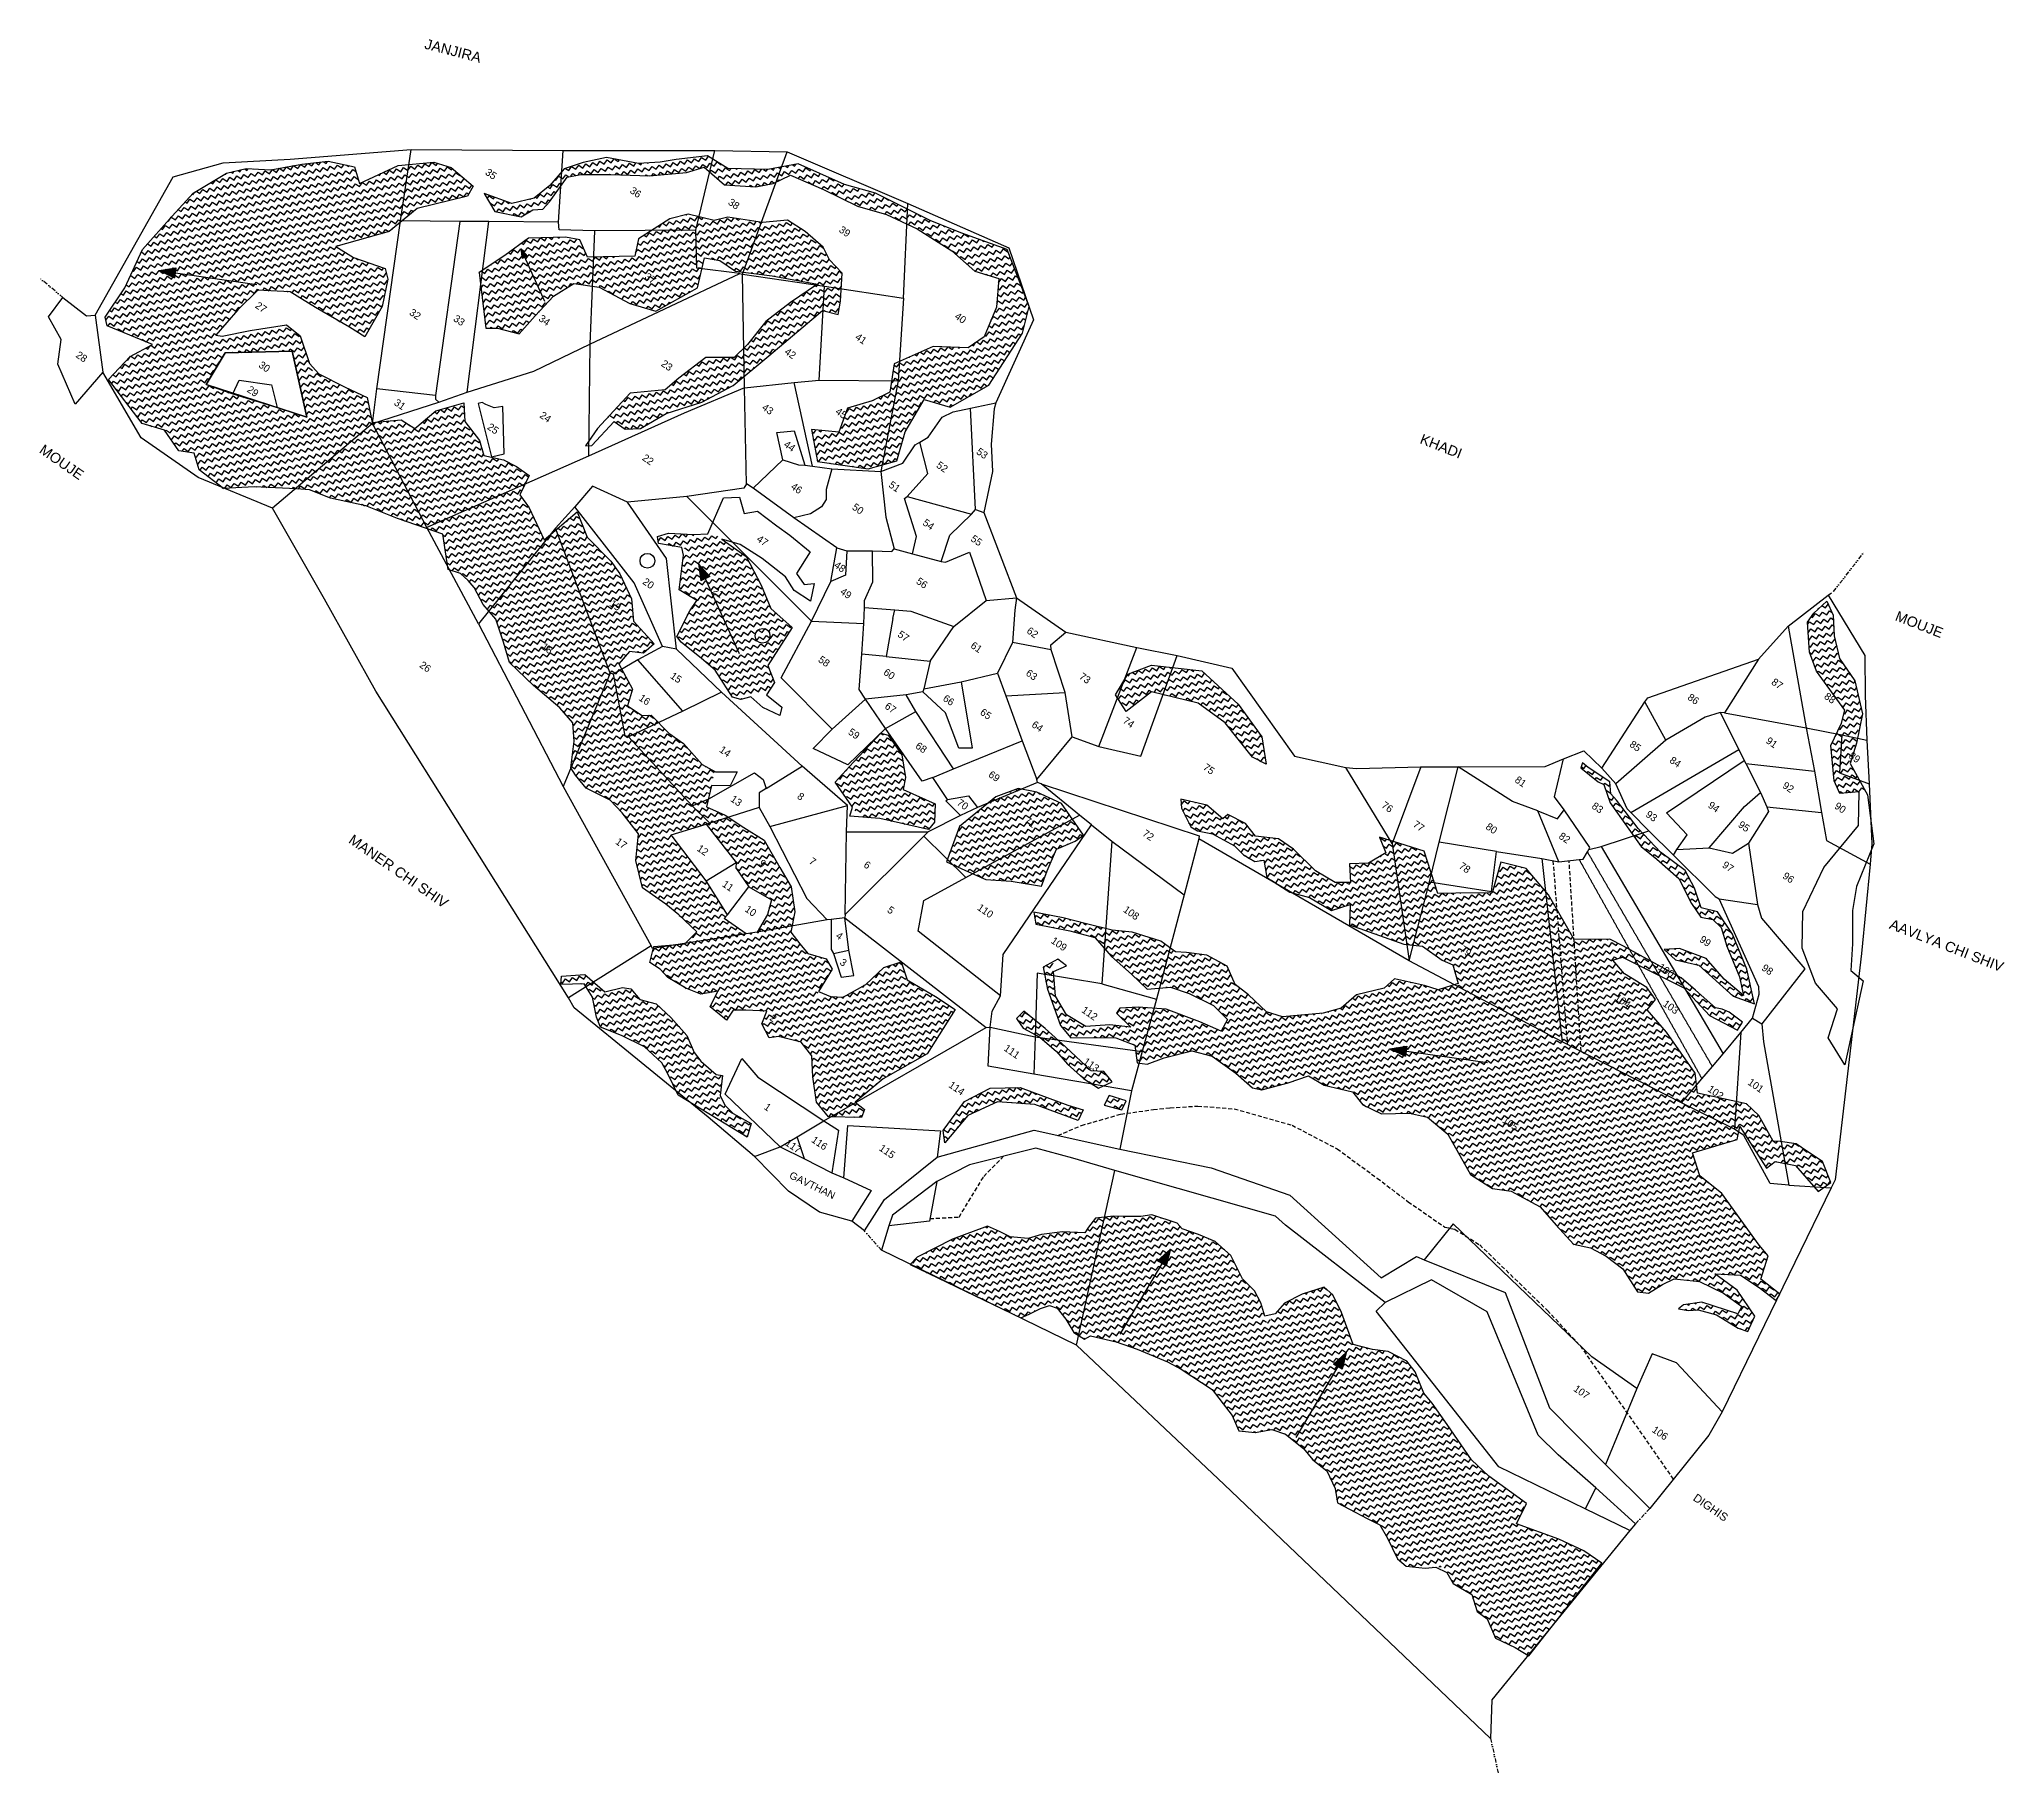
# Model space of a CAD drawing. Header units: metres. Extents: x 282167 to 284586, y 2020907 to 2023042.
import ezdxf
from ezdxf.enums import TextEntityAlignment as Align

# ---------------------------------------------------------------- set-up
doc = ezdxf.new("R2010")
doc.units = ezdxf.units.M
doc.header["$MEASUREMENT"] = 0
for name, pattern in [('DASHDOT', [1, 0.5, -0.25, 0, -0.25]), ('DASHED', [0.75, 0.5, -0.25]), ('DIVIDE', [1.25, 0.5, -0.25, 0, -0.25, 0, -0.25])]:
    doc.linetypes.add(name, pattern=pattern)
for name, color, linetype in [('LINE_CARTTRACK', 2, 'DASHED'), ('LINE_FOOTPATH', 1, 'DASHED'), ('POLY_HATCH', 12, 'Continuous'), ('POLY_PARCEL', 6, 'Continuous'), ('POLY_SUBPARCEL', 6, 'DASHED'), ('POLY_WATER', 4, 'Continuous'), ('TEXT_MAPIN', 7, 'Continuous'), ('TEXT_MAPOUT', 7, 'Continuous'), ('TEXT_PARCEL', 7, 'Continuous'), ('V_BOUND_LINE', 7, 'Continuous'), ('V_BOUND_STREM_LINE', 7, 'DASHDOT'), ('V_DIVIDE_LINE', 7, 'DIVIDE')]:
    doc.layers.add(name, color=color, linetype=linetype)
doc.styles.get("Standard").update_dxf_attribs({"font": 'arial.ttf'})
doc.styles.add('TEXT_MAP', font='', dxfattribs={"height": 2.5})
doc.styles.get('TEXT_MAP').set_extended_font_data('Kruti Dev 050')

msp = doc.modelspace()

# ---------------------------------------------------------------- texts
at = {"layer": 'TEXT_MAPIN'}
msp.add_text('GAVTHAN', height=9.02, rotation=334.0238, dxfattribs=at).set_placement((283089.3, 2021640.3))
at = {"layer": 'TEXT_MAPOUT'}
for s, height, rotation, p in [('JANJIRA', 12.52, 345.4967, (282640.5, 2023030.7)), ('KHADI', 12.52, 338.6676, (283865.3, 2022544.9)), ('MOUJE', 12.52, 325.2826, (282166, 2022533.7)), ('MOUJE', 12.52, 338.6676, (284450.2, 2022326.9)), ('MANER CHI SHIV', 12.524, 325.2826, (282546.7, 2022053.5)), ('AAVLYA CHI SHIV', 12.524, 338.6676, (284443, 2021947.5)), ('DIGHIS', 10.02, 325.2826, (284201.6, 2021243.9))]:
    msp.add_text(s, height=height, rotation=rotation, dxfattribs=at).set_placement(p)
at = {"layer": 'TEXT_PARCEL', "style": 'TEXT_MAP'}
for s, p in [('35', (282723.2, 2022876.2)), ('36', (282901.2, 2022853.6)), ('38', (283022.1, 2022839.3)), ('39', (283158.5, 2022805.4)), ('37', (282919.3, 2022747.7)), ('27', (282440.2, 2022712.1)), ('32', (282629.8, 2022703.5)), ('33', (282684, 2022696)), ('34', (282789, 2022696.1)), ('40', (283301, 2022698.8)), ('41', (283178.6, 2022673.3)), ('28', (282219.3, 2022651.2)), ('30', (282444.3, 2022638.9)), ('23', (282939.7, 2022640.5)), ('42', (283091.6, 2022655.3)), ('29', (282430.1, 2022608.6)), ('31', (282611, 2022592.5)), ('25', (282725.7, 2022562.6)), ('24', (282790.3, 2022577)), ('43', (283063.8, 2022586.6)), ('45', (283154.2, 2022581.6)), ('44', (283090.7, 2022541.1)), ('22', (282916.5, 2022524.6)), ('52', (283278.5, 2022515.5)), ('53', (283327.7, 2022532.2)), ('51', (283219.8, 2022491.2)), ('46', (283099.3, 2022489.2)), ('50', (283174.8, 2022463.9)), ('54', (283261.6, 2022444.6)), ('47', (283057.3, 2022424.7)), ('55', (283320.7, 2022424.9)), ('20', (282916.9, 2022372.1)), ('48', (283152.6, 2022392.5)), ('56', (283253.6, 2022372.6)), ('21', (283002.6, 2022360.8)), ('49', (283160, 2022359.9)), ('19', (282876.2, 2022345)), ('57', (283230.8, 2022307.1)), ('62', (283389.6, 2022311.6)), ('18', (282792.5, 2022292.1)), ('58', (283133.1, 2022276.1)), ('61', (283320.6, 2022293.5)), ('26', (282642.3, 2022269.5)), ('15', (282950.9, 2022256.1)), ('60', (283213.3, 2022260.5)), ('63', (283388.6, 2022259.5)), ('73', (283454.2, 2022255.4)), ('87', (284306.2, 2022248.5)), ('16', (282912.2, 2022228.9)), ('66', (283286.5, 2022228.3)), ('86', (284203, 2022229.7)), ('88', (284371.1, 2022230.9)), ('67', (283214.9, 2022218.8)), ('65', (283332.2, 2022211.3)), ('74', (283508, 2022201)), ('59', (283169.9, 2022187)), ('64', (283395.7, 2022196.1)), ('91', (284299.5, 2022176.2)), ('14', (283011.4, 2022165.2)), ('68', (283252.7, 2022169.9)), ('85', (284131.6, 2022171.8)), ('84', (284180.8, 2022152.2)), ('89', (284401.4, 2022157.8)), ('69', (283342.5, 2022134.6)), ('75', (283606.7, 2022143.5)), ('81', (283990.4, 2022128.1)), ('13', (283025.1, 2022104.5)), ('8', (283104.4, 2022109.8)), ('92', (284319.8, 2022121.1)), ('70', (283303.7, 2022100)), ('71', (283386.8, 2022078.1)), ('76', (283826.3, 2022096.8)), ('83', (284085.1, 2022095.9)), ('93', (284151.5, 2022085.6)), ('94', (284228.2, 2022096.9)), ('90', (284383.8, 2022095.9)), ('72', (283532.1, 2022062.2)), ('77', (283865, 2022073.2)), ('80', (283954.6, 2022070.4)), ('82', (284044.5, 2022058.8)), ('95', (284265.3, 2022072.9)), ('17', (282883.5, 2022052)), ('12', (282983.8, 2022043.7)), ('9', (283057.4, 2022027.4)), ('7', (283119, 2022029.8)), ('6', (283186.2, 2022025.4)), ('78', (283921.6, 2022022.1)), ('97', (284245.7, 2022023.3)), ('96', (284320, 2022009.8)), ('11', (283014.8, 2021999.7)), ('10', (283042.8, 2021968.8)), ('5', (283215.2, 2021969.8)), ('110', (283331.6, 2021968.9)), ('108', (283511.2, 2021966.4)), ('4', (283152, 2021938.2)), ('109', (283422.3, 2021928.1)), ('79', (283922.8, 2021919.5)), ('99', (284217.7, 2021931.6)), ('3', (283156.8, 2021905.4)), ('100', (284169.6, 2021895.5)), ('98', (284294.2, 2021896.6)), ('112', (283460, 2021842.8)), ('104', (284116.1, 2021858)), ('103', (284175.3, 2021850.5)), ('2', (283070.6, 2021836.9)), ('111', (283364.3, 2021795.7)), ('113', (283462, 2021779.4)), ('114', (283296.3, 2021750.5)), ('102', (284230.4, 2021745.5)), ('101', (284279.8, 2021753.8)), ('1', (283063.6, 2021727.3)), ('105', (283977.8, 2021707)), ('117', (283095.1, 2021679.1)), ('116', (283127.5, 2021683)), ('115', (283210.7, 2021672.7)), ('107', (284065.4, 2021376.5)), ('106', (284162, 2021326))]:
    msp.add_text(s, height=9.02, rotation=325.2826, dxfattribs=at).set_placement(p, align=Align.MIDDLE)

# ---------------------------------------------------------------- hatches: boundary and pattern name
h = msp.add_hatch(color=256)
h.paths.add_polyline_path([(282764.5, 2022773.4), (282767.8, 2022774.9), (282759.7, 2022784.1)])
h.paths.add_polyline_path([(282759.7, 2022784.1), (282761.3, 2022771.9), (282764.5, 2022773.4)])
h = msp.add_hatch(color=256)
h.paths.add_polyline_path([(282334.5, 2022754.5), (282335.4, 2022760.6), (282314.5, 2022757.4)])
h.paths.add_polyline_path([(282314.5, 2022757.4), (282333.6, 2022748.4), (282334.5, 2022754.5)])
h = msp.add_hatch(color=256)
h.paths.add_polyline_path([(282986.9, 2022378), (282992.5, 2022380.5), (282978.6, 2022396.3)])
h.paths.add_polyline_path([(282978.6, 2022396.3), (282981.2, 2022375.4), (282986.9, 2022378)])
h = msp.add_hatch(color=256)
h.paths.add_polyline_path([(283849.4, 2021796.3), (283850.2, 2021802.4), (283829.4, 2021799.2)])
h.paths.add_polyline_path([(283829.4, 2021799.2), (283848.5, 2021790.2), (283849.4, 2021796.3)])
h = msp.add_hatch(color=256)
h.paths.add_polyline_path([(283548.9, 2021534.8), (283554.2, 2021531.7), (283559.2, 2021552.2)])
h.paths.add_polyline_path([(283559.2, 2021552.2), (283543.6, 2021538), (283548.9, 2021534.8)])
h = msp.add_hatch(color=256)
h.paths.add_polyline_path([(283765.5, 2021407.6), (283770.8, 2021404.5), (283775.8, 2021425)])
h.paths.add_polyline_path([(283775.8, 2021425), (283760.2, 2021410.8), (283765.5, 2021407.6)])

# ---------------------------------------------------------------- linework, layer by layer
for points in [[(282759.7, 2022784.1), (282788.9, 2022719.6)], [(282759.7, 2022784.1), (282761.3, 2022771.9)], [(282759.7, 2022784.1), (282767.8, 2022774.9)], [(282767.8, 2022774.9), (282761.3, 2022771.9)], [(282314.5, 2022757.4), (282335.4, 2022760.6)], [(282314.5, 2022757.4), (282434.8, 2022739.9)], [(282314.5, 2022757.4), (282333.6, 2022748.4)], [(282335.4, 2022760.6), (282333.6, 2022748.4)], [(282978.6, 2022396.3), (283028.6, 2022285.6)], [(282978.6, 2022396.3), (282981.2, 2022375.4)], [(282978.6, 2022396.3), (282992.5, 2022380.5)], [(282992.5, 2022380.5), (282981.2, 2022375.4)], [(283829.4, 2021799.2), (283850.2, 2021802.4)], [(283829.4, 2021799.2), (283949.7, 2021782)], [(283829.4, 2021799.2), (283848.5, 2021790.2)], [(283850.2, 2021802.4), (283848.5, 2021790.2)], [(283559.2, 2021552.2), (283497.1, 2021447.7)], [(283559.2, 2021552.2), (283543.6, 2021538)], [(283554.2, 2021531.7), (283543.6, 2021538)], [(283559.2, 2021552.2), (283554.2, 2021531.7)], [(283775.8, 2021425), (283713.7, 2021320.5)], [(283775.8, 2021425), (283760.2, 2021410.8)], [(283770.8, 2021404.5), (283760.2, 2021410.8)], [(283775.8, 2021425), (283770.8, 2021404.5)]]:
    msp.add_lwpolyline(points)
for centre in [(282915.6, 2022399.9), (283057.3, 2022307.5)]:
    msp.add_circle(centre, 9.09)
at = {"layer": 'LINE_CARTTRACK', "ltscale": 10}
for p, q in [((284030.1, 2022030.7), (284047.8, 2021804.6)), ((284064.7, 2021795.9), (284050, 2022030.8))]:
    msp.add_line(p, q, dxfattribs=at)
at = {"layer": 'LINE_FOOTPATH', "ltscale": 10}
for p, q in [((283498.2, 2021718.6), (283538.6, 2021724.3)), ((283538.6, 2021724.3), (283559, 2021726.4)), ((283559, 2021726.4), (283593, 2021728.6)), ((283593, 2021728.6), (283637.9, 2021725.1)), ((283637.9, 2021725.1), (283709, 2021704.9)), ((283420.9, 2021692.5), (283450, 2021704.7)), ((283450, 2021704.7), (283498.2, 2021718.6)), ((283709, 2021704.9), (283764.6, 2021675.8)), ((283764.6, 2021675.8), (283813.8, 2021639.8)), ((283329.5, 2021641.8), (283353.9, 2021666.7)), ((283299.2, 2021591.9), (283329.5, 2021641.8)), ((283813.8, 2021639.8), (283851.8, 2021610.8)), ((283851.8, 2021610.8), (283897, 2021579.5)), ((283263.2, 2021590), (283299.2, 2021591.9)), ((283897, 2021579.5), (283909.4, 2021576.9)), ((283909.4, 2021576.9), (283940, 2021557.7)), ((283940, 2021557.7), (284023.3, 2021477)), ((284023.3, 2021477), (284065.1, 2021431.8)), ((284178.6, 2021269.4), (284065.1, 2021431.8))]:
    msp.add_line(p, q, dxfattribs=at)
at = {"layer": 'POLY_HATCH'}
for p, q in [((282452.1, 2022881.4), (282490.4, 2022888.3)), ((282490.4, 2022888.3), (282522.5, 2022891.8)), ((282522.5, 2022891.8), (282555, 2022884.8)), ((282555, 2022884.8), (282561.1, 2022864.3)), ((282561.1, 2022864.3), (282608.9, 2022886.7)), ((282608.9, 2022886.7), (282652.9, 2022890.5)), ((282652.9, 2022890.5), (282674.2, 2022884.3)), ((282674.2, 2022884.3), (282701, 2022861)), ((282836.7, 2022890.3), (282813, 2022882.4)), ((282865.2, 2022896.3), (282836.7, 2022890.3)), ((282904.5, 2022889.1), (282865.2, 2022896.3)), ((282931.2, 2022890.6), (282904.5, 2022889.1)), ((282950.8, 2022894.1), (282931.2, 2022890.6)), ((282989.7, 2022898.6), (282950.8, 2022894.1)), ((282963.9, 2022877.9), (282985.5, 2022884.4)), ((282985.5, 2022884.4), (283010.6, 2022862.7)), ((283014.5, 2022882.9), (282989.7, 2022898.6)), ((283101.3, 2022888.5), (283063.7, 2022881.6)), ((283158.2, 2022863.3), (283101.3, 2022888.5)), ((282356.5, 2022852.6), (282397.6, 2022877)), ((282397.6, 2022877), (282421.9, 2022882.8)), ((282421.9, 2022882.8), (282452.1, 2022881.4)), ((282701, 2022861), (282694.3, 2022848.7)), ((282795.5, 2022861.8), (282776.3, 2022846.5)), ((282795.1, 2022841.9), (282816.7, 2022872.4)), ((282813, 2022882.4), (282795.5, 2022861.8)), ((282816.7, 2022872.4), (282833.8, 2022875.6)), ((282833.8, 2022875.6), (282870.7, 2022875.4)), ((282870.7, 2022875.4), (282918.2, 2022873.9)), ((282918.2, 2022873.9), (282963.9, 2022877.9)), ((283010.6, 2022862.7), (283049, 2022860.4)), ((283063.7, 2022881.6), (283014.5, 2022882.9)), ((283049, 2022860.4), (283070.2, 2022864.3)), ((283070.2, 2022864.3), (283091.9, 2022874.9)), ((283091.9, 2022874.9), (283132.3, 2022856.9)), ((283196.5, 2022852.5), (283158.2, 2022863.3)), ((282330.5, 2022824.2), (282356.5, 2022852.6)), ((282694.3, 2022848.7), (282632.2, 2022833.7)), ((282714.5, 2022852.2), (282727.8, 2022830.1)), ((282748.8, 2022839.8), (282714.5, 2022852.2)), ((282776.3, 2022846.5), (282748.8, 2022839.8)), ((282786.7, 2022833), (282795.1, 2022841.9)), ((283132.3, 2022856.9), (283174, 2022836.6)), ((283174, 2022836.6), (283209.7, 2022826.2)), ((283264.3, 2022818.4), (283196.5, 2022852.5)), ((282294.2, 2022783.1), (282330.5, 2022824.2)), ((282632.2, 2022833.7), (282597.8, 2022805.4)), ((282727.8, 2022830.1), (282760.2, 2022823.3)), ((282760.2, 2022823.3), (282774.6, 2022831.9)), ((282774.6, 2022831.9), (282786.7, 2022833)), ((282943.2, 2022820.9), (282904.6, 2022796.2)), ((282965.8, 2022826.7), (282943.2, 2022820.9)), ((282997.6, 2022819), (282965.8, 2022826.7)), ((283014.6, 2022822.9), (282997.6, 2022819)), ((283057.2, 2022816.3), (283014.6, 2022822.9)), ((283087.9, 2022819.3), (283057.2, 2022816.3)), ((283109.8, 2022805.5), (283087.9, 2022819.3)), ((283209.7, 2022826.2), (283247.5, 2022808.6)), ((283302.5, 2022803.3), (283264.3, 2022818.4)), ((282597.8, 2022805.4), (282532.1, 2022787)), ((282532.1, 2022787), (282553.9, 2022773.5)), ((282769.4, 2022797.1), (282740.3, 2022775.8)), ((282814.7, 2022798.5), (282769.4, 2022797.1)), ((282832.3, 2022794.9), (282814.7, 2022798.5)), ((282842, 2022773.9), (282832.3, 2022794.9)), ((282904.6, 2022796.2), (282900, 2022775.1)), ((283131.9, 2022785.9), (283109.8, 2022805.5)), ((283247.5, 2022808.6), (283290.4, 2022781.7)), ((283358.5, 2022783.1), (283302.5, 2022803.3)), ((282272.4, 2022735.9), (282294.2, 2022783.1)), ((282553.9, 2022773.5), (282592.7, 2022759.8)), ((282740.3, 2022775.8), (282708.7, 2022754.8)), ((282900, 2022775.1), (282842, 2022773.9)), ((282977.2, 2022735.9), (282985.7, 2022772.9)), ((282985.7, 2022772.9), (283004.9, 2022769.6)), ((283004.9, 2022769.6), (283024.2, 2022756.3)), ((283139.8, 2022770.4), (283131.9, 2022785.9)), ((283155.5, 2022753.9), (283139.8, 2022770.4)), ((283290.4, 2022781.7), (283318.6, 2022756.5)), ((283385.6, 2022712.9), (283358.5, 2022783.1)), ((282596, 2022746.6), (282589.2, 2022713.1)), ((282592.7, 2022759.8), (282596, 2022746.6)), ((282708.7, 2022754.8), (282716.9, 2022686.3)), ((282800.1, 2022725.8), (282825.1, 2022741.3)), ((282825.1, 2022741.3), (282856.3, 2022736.8)), ((283024.2, 2022756.3), (283069, 2022750.9)), ((283069, 2022750.9), (283124.9, 2022740.7)), ((283124.9, 2022740.7), (283091.9, 2022717.9)), ((283153.2, 2022719.7), (283155.5, 2022753.9)), ((283318.6, 2022756.5), (283348.1, 2022747.4)), ((283348.1, 2022747.4), (283345.2, 2022712.3)), ((282248.1, 2022699.7), (282272.4, 2022735.9)), ((282436.1, 2022733), (282411.5, 2022708.8)), ((282476.1, 2022731.1), (282436.1, 2022733)), ((282507.2, 2022711.8), (282476.1, 2022731.1)), ((282777.5, 2022701.5), (282800.1, 2022725.8)), ((282856.3, 2022736.8), (282893.8, 2022716.6)), ((282893.8, 2022716.6), (282925.9, 2022707.2)), ((282925.9, 2022707.2), (282977.2, 2022735.9)), ((283091.9, 2022717.9), (283061.5, 2022694.7)), ((283150.3, 2022703.1), (283153.2, 2022719.7)), ((282250.6, 2022689.2), (282248.1, 2022699.7)), ((282411.5, 2022708.8), (282384.5, 2022677.7)), ((282426.7, 2022683.5), (282471.4, 2022690.6)), ((282471.4, 2022690.6), (282488.3, 2022676.7)), ((282548.9, 2022687.6), (282507.2, 2022711.8)), ((282589.2, 2022713.1), (282568, 2022675.7)), ((282757.9, 2022679.3), (282777.5, 2022701.5)), ((283061.5, 2022694.7), (283038.9, 2022666.1)), ((283065, 2022652.2), (283130.9, 2022708.1)), ((283130.9, 2022708.1), (283150.3, 2022703.1)), ((283345.2, 2022712.3), (283329.9, 2022675.8)), ((283377.2, 2022680.1), (283385.6, 2022712.9)), ((282306.4, 2022666.2), (282250.6, 2022689.2)), ((282279.1, 2022651.5), (282306.4, 2022666.2)), ((282384.5, 2022677.7), (282392.1, 2022676.3)), ((282392.1, 2022676.3), (282426.7, 2022683.5)), ((282488.3, 2022676.7), (282499.9, 2022642.9)), ((282568, 2022675.7), (282548.9, 2022687.6)), ((282716.9, 2022686.3), (282731.3, 2022686.3)), ((282731.3, 2022686.3), (282757.9, 2022679.3)), ((283038.9, 2022666.1), (283022.3, 2022650.4)), ((283329.9, 2022675.8), (283310.4, 2022662.1)), ((283335.7, 2022616), (283377.2, 2022680.1)), ((282252.5, 2022623.3), (282279.1, 2022651.5)), ((282372.7, 2022616.9), (282396, 2022655.8)), ((282396, 2022655.8), (282478.5, 2022658.2)), ((282478.5, 2022658.2), (282496.6, 2022576.8)), ((282499.9, 2022642.9), (282511.4, 2022630.2)), ((282987.7, 2022650.1), (282954.4, 2022624.6)), ((283022.3, 2022650.4), (282987.7, 2022650.1)), ((283021, 2022615.6), (283065, 2022652.2)), ((283219.5, 2022642.3), (283214, 2022607.5)), ((283267.1, 2022663.6), (283219.5, 2022642.3)), ((283310.4, 2022662.1), (283267.1, 2022663.6)), ((282293.7, 2022569), (282252.5, 2022623.3)), ((282511.4, 2022630.2), (282543.5, 2022613.5)), ((282954.4, 2022624.6), (282937.5, 2022610.6)), ((282496.6, 2022576.8), (282372.7, 2022616.9)), ((282543.5, 2022613.5), (282570.6, 2022600.9)), ((282570.6, 2022600.9), (282577, 2022570.2)), ((282655.4, 2022584.4), (282689.5, 2022594.3)), ((282689.5, 2022594.3), (282690.9, 2022571.5)), ((282894.4, 2022606.1), (282854.2, 2022562.6)), ((282937.5, 2022610.6), (282894.4, 2022606.1)), ((282938.6, 2022581.2), (282982.5, 2022595.1)), ((282982.5, 2022595.1), (283021, 2022615.6)), ((283192.3, 2022596.8), (283161.8, 2022587.9)), ((283214, 2022607.5), (283192.3, 2022596.8)), ((283233, 2022558.6), (283256.2, 2022598.3)), ((283256.2, 2022598.3), (283288.3, 2022588.9)), ((283288.3, 2022588.9), (283335.7, 2022616)), ((282321.4, 2022560.7), (282293.7, 2022569)), ((282577, 2022570.2), (282612.7, 2022573.5)), ((282577, 2022570.2), (282577, 2022570.2)), ((282612.7, 2022573.5), (282629.4, 2022562.7)), ((282629.4, 2022562.7), (282655.4, 2022584.4)), ((282690.9, 2022571.5), (282709, 2022548.1)), ((282847, 2022541.8), (282874.6, 2022571.3)), ((282874.6, 2022571.3), (282888.1, 2022561.9)), ((282907.3, 2022562.9), (282938.6, 2022581.2)), ((283161.8, 2022587.9), (283151.2, 2022558.1)), ((282338.9, 2022535.3), (282321.4, 2022560.7)), ((282709, 2022548.1), (282714.2, 2022529.7)), ((282854.2, 2022562.6), (282839.5, 2022541.3)), ((282888.1, 2022561.9), (282907.3, 2022562.9)), ((283151.2, 2022558.1), (283117.7, 2022561.4)), ((283117.7, 2022561.4), (283124.8, 2022522.1)), ((283222.6, 2022523), (283233, 2022558.6)), ((282357.9, 2022532.3), (282338.9, 2022535.3)), ((282363.9, 2022511.8), (282357.9, 2022532.3)), ((282714.2, 2022529.7), (282738.6, 2022524.4)), ((282738.6, 2022524.4), (282754.4, 2022515.8)), ((282839.5, 2022541.3), (282847, 2022541.8)), ((283124.8, 2022522.1), (283187.2, 2022513.2)), ((283187.2, 2022513.2), (283222.6, 2022523)), ((282393.7, 2022489.1), (282363.9, 2022511.8)), ((282754.4, 2022515.8), (282770.2, 2022504.9)), ((282770.2, 2022504.9), (282758.4, 2022481.1)), ((282431.6, 2022490.9), (282393.7, 2022489.1)), ((282483.6, 2022488.4), (282431.6, 2022490.9)), ((282499.9, 2022487.2), (282483.6, 2022488.4)), ((282525.7, 2022477.1), (282499.9, 2022487.2)), ((282568.9, 2022467.5), (282525.7, 2022477.1)), ((282758.4, 2022481.1), (282770.1, 2022465.2)), ((282989.9, 2022433.2), (283009.1, 2022477.6)), ((283009.1, 2022477.6), (283029, 2022478.1)), ((283029, 2022478.1), (283034.7, 2022458.1)), ((282608, 2022452), (282568.9, 2022467.5)), ((282664, 2022432.7), (282608, 2022452)), ((282770.1, 2022465.2), (282788.7, 2022425.8)), ((282788.7, 2022425.8), (282829, 2022460.3)), ((282829, 2022460.3), (282841.6, 2022428.9)), ((283034.7, 2022458.1), (283051, 2022461)), ((283051, 2022461), (283074.8, 2022442.8)), ((282670.2, 2022389.2), (282664, 2022432.7)), ((282841.6, 2022428.9), (282870.4, 2022399.6)), ((282928.1, 2022429.9), (282941.5, 2022433.9)), ((282929.1, 2022421.1), (282928.1, 2022429.9)), ((282941.5, 2022433.9), (282972.3, 2022432.1)), ((282972.3, 2022432.1), (282989.9, 2022433.2)), ((283029.6, 2022419.9), (283007.4, 2022426.4)), ((283007.4, 2022426.4), (283037, 2022405)), ((283074.8, 2022442.8), (283091, 2022431.6)), ((283091, 2022431.6), (283115.8, 2022410.8)), ((282870.4, 2022399.6), (282881.8, 2022383.9)), ((282957.8, 2022416.3), (282929.1, 2022421.1)), ((282954.7, 2022364.3), (282960.1, 2022406.8)), ((282960.1, 2022406.8), (282957.8, 2022416.3)), ((283056.9, 2022402.8), (283029.6, 2022419.9)), ((283037, 2022405), (283055.5, 2022370)), ((283085.6, 2022380.2), (283056.9, 2022402.8)), ((283115.8, 2022410.8), (283099.1, 2022384.2)), ((282685.4, 2022384.1), (282670.2, 2022389.2)), ((282695.2, 2022375.8), (282685.4, 2022384.1)), ((282702.3, 2022366.9), (282695.2, 2022375.8)), ((282881.8, 2022383.9), (282896.2, 2022352.9)), ((283096.1, 2022363.2), (283085.6, 2022380.2)), ((283099.1, 2022384.2), (283108.4, 2022370.7)), ((282713.5, 2022345.9), (282702.3, 2022366.9)), ((282896.2, 2022352.9), (282898.3, 2022325.7)), ((282976.5, 2022351), (282954.7, 2022364.3)), ((283055.5, 2022370), (283067.5, 2022341.2)), ((283116.3, 2022350.1), (283096.1, 2022363.2)), ((283108.4, 2022370.7), (283120.7, 2022371.9)), ((283120.7, 2022371.9), (283116.3, 2022350.1)), ((282729.2, 2022328.1), (282713.5, 2022345.9)), ((282738.4, 2022299.8), (282729.2, 2022328.1)), ((282952, 2022306.7), (282967.8, 2022338.4)), ((282967.8, 2022338.4), (282976.5, 2022351)), ((283067.5, 2022341.2), (283093.8, 2022317.6)), ((284343.3, 2022324.4), (284351, 2022335.6)), ((284351, 2022335.6), (284367.1, 2022350.3)), ((284367.1, 2022350.3), (284375.1, 2022333)), ((284375.1, 2022333), (284376.3, 2022307.5)), ((282898.3, 2022325.7), (282924.1, 2022297.7)), ((282957, 2022299.7), (282952, 2022306.7)), ((283093.8, 2022317.6), (283064, 2022270.8)), ((284345.9, 2022287.4), (284343.3, 2022324.4)), ((284376.3, 2022307.5), (284382.8, 2022279.5)), ((282745.8, 2022274.5), (282738.4, 2022299.8)), ((282893.5, 2022288.2), (282880.6, 2022273)), ((282910.8, 2022286.3), (282893.5, 2022288.2)), ((282924.1, 2022297.7), (282910.8, 2022286.3)), ((282982.1, 2022279.6), (282957, 2022299.7)), ((282998.9, 2022265.3), (282982.1, 2022279.6)), ((284354.3, 2022263.9), (284345.9, 2022287.4)), ((284382.8, 2022279.5), (284401.6, 2022252.3)), ((282775.3, 2022246.2), (282745.8, 2022274.5)), ((282880.6, 2022273), (282897.3, 2022241.9)), ((283009.2, 2022249.3), (282998.9, 2022265.3)), ((283064, 2022270.8), (283072, 2022250.2)), ((283491.9, 2022234.9), (283506.7, 2022260.4)), ((283506.7, 2022260.4), (283535.9, 2022271.6)), ((283535.9, 2022271.6), (283598, 2022264.3)), ((283598, 2022264.3), (283642.5, 2022223.4)), ((284389.4, 2022216), (284354.3, 2022263.9)), ((282807.9, 2022219), (282775.3, 2022246.2)), ((282897.3, 2022241.9), (282890.9, 2022221.4)), ((283020.2, 2022231.9), (283009.2, 2022249.3)), ((283030.7, 2022229.1), (283020.2, 2022231.9)), ((283042.7, 2022232.3), (283030.7, 2022229.1)), ((283057.7, 2022219.2), (283042.7, 2022232.3)), ((283072, 2022250.2), (283062.2, 2022234.8)), ((283062.2, 2022234.8), (283081.2, 2022219.8)), ((283504.9, 2022214.5), (283491.9, 2022234.9)), ((283535.9, 2022238.7), (283504.9, 2022214.5)), ((283593.4, 2022224.6), (283535.9, 2022238.7)), ((284401.6, 2022252.3), (284411.1, 2022211.6)), ((282823.7, 2022200.2), (282807.9, 2022219)), ((282890.9, 2022221.4), (282909.1, 2022209.6)), ((282909.1, 2022209.6), (282920.1, 2022209.7)), ((282920.1, 2022209.7), (282942.1, 2022187.5)), ((283078.4, 2022209.3), (283057.7, 2022219.2)), ((283081.2, 2022219.8), (283078.4, 2022209.3)), ((283626.5, 2022200.2), (283593.4, 2022224.6)), ((283642.5, 2022223.4), (283671.8, 2022183.1)), ((284385.4, 2022200), (284389.4, 2022216)), ((284411.1, 2022211.6), (284403.8, 2022175.5)), ((282825.5, 2022178), (282823.7, 2022200.2)), ((282942.1, 2022187.5), (282960, 2022175)), ((283169.1, 2022151.8), (283203, 2022187.8)), ((283203, 2022187.8), (283211.9, 2022185.2)), ((283211.9, 2022185.2), (283228.9, 2022161)), ((283660.3, 2022158.2), (283626.5, 2022200.2)), ((283671.8, 2022183.1), (283677.1, 2022149.4)), ((284372.3, 2022172.6), (284385.4, 2022200)), ((282821.4, 2022145), (282825.5, 2022178)), ((282960, 2022175), (282983.2, 2022148.9)), ((283228.9, 2022161), (283233.4, 2022133)), ((283677.1, 2022149.4), (283660.3, 2022158.2)), ((284376.1, 2022128.8), (284372.3, 2022172.6)), ((284403.8, 2022175.5), (284395.8, 2022150.4)), ((282827.1, 2022136.1), (282821.4, 2022145)), ((282840.2, 2022120), (282827.1, 2022136.1)), ((282983.2, 2022148.9), (282999.6, 2022139.9)), ((282999.6, 2022139.9), (283026.2, 2022140.1)), ((283026.2, 2022140.1), (283017.4, 2022122.8)), ((283146.8, 2022127.3), (283169.1, 2022151.8)), ((284066.4, 2022151.2), (284064.3, 2022144.9)), ((284064.3, 2022144.9), (284085.9, 2022127.6)), ((284073.4, 2022145.6), (284066.4, 2022151.2)), ((284100.1, 2022127.9), (284073.4, 2022145.6)), ((284395.8, 2022150.4), (284417.4, 2022111.9)), ((282869.6, 2022105.1), (282840.2, 2022120)), ((282994.3, 2022123.3), (282988.5, 2022096.9)), ((283017.4, 2022122.8), (282994.3, 2022123.3)), ((283168.2, 2022096.5), (283146.8, 2022127.3)), ((283233.4, 2022133), (283230.3, 2022118.3)), ((283230.3, 2022118.3), (283269.7, 2022100.7)), ((283372, 2022119.4), (283344.5, 2022109.1)), ((283394.8, 2022115.1), (283372, 2022119.4)), ((283425.2, 2022101.2), (283394.8, 2022115.1)), ((284085.9, 2022127.6), (284092.9, 2022124.3)), ((284092.9, 2022124.3), (284100.7, 2022101.8)), ((284101.4, 2022112.9), (284100.1, 2022127.9)), ((284108.4, 2022105), (284101.4, 2022112.9)), ((284383.1, 2022113.4), (284376.1, 2022128.8)), ((284407, 2022115.6), (284383.1, 2022113.4)), ((284406.3, 2022073.8), (284407, 2022115.6)), ((284417.4, 2022111.9), (284424.9, 2022051.4)), ((282884.4, 2022089.4), (282869.6, 2022105.1)), ((282904.7, 2022063.6), (282884.4, 2022089.4)), ((282988.5, 2022096.9), (283011.1, 2022086.7)), ((283011.1, 2022086.7), (283034.1, 2022071.5)), ((283164.9, 2022085.4), (283168.2, 2022096.5)), ((283201.8, 2022082.8), (283164.9, 2022085.4)), ((283269.7, 2022100.7), (283268.8, 2022078.1)), ((283344.5, 2022109.1), (283299.7, 2022072.7)), ((283452.3, 2022062), (283425.2, 2022101.2)), ((283604.3, 2022099.1), (283572.1, 2022106.6)), ((283572.1, 2022106.6), (283572.8, 2022095.2)), ((283572.8, 2022095.2), (283584.3, 2022072.4)), ((283623.9, 2022082.4), (283604.3, 2022099.1)), ((283629.9, 2022087.6), (283623.9, 2022082.4)), ((283651.7, 2022076.4), (283629.9, 2022087.6)), ((284100.7, 2022101.8), (284114.4, 2022082.1)), ((284135, 2022070.2), (284108.4, 2022105)), ((282901.5, 2022030.8), (282904.7, 2022063.6)), ((282944.7, 2022062.7), (282988, 2022075.5)), ((282987.8, 2022005.7), (282944.7, 2022062.7)), ((282988, 2022075.5), (283024.8, 2022028.3)), ((283034.1, 2022071.5), (283059.1, 2022055.8)), ((283261.5, 2022068.9), (283201.8, 2022082.8)), ((283268.8, 2022078.1), (283261.5, 2022068.9)), ((283299.7, 2022072.7), (283283.9, 2022029.4)), ((283442, 2022054.9), (283452.3, 2022062)), ((283584.3, 2022072.4), (283592.5, 2022067.5)), ((283592.5, 2022067.5), (283611.1, 2022063.9)), ((283611.1, 2022063.9), (283638.2, 2022049.1)), ((283664.2, 2022060.7), (283651.7, 2022076.4)), ((284114.4, 2022082.1), (284138.5, 2022048.3)), ((284162.4, 2022041.1), (284135, 2022070.2)), ((284363.5, 2022022.2), (284406.3, 2022073.8)), ((283059.1, 2022055.8), (283078.5, 2022022.1)), ((283407.7, 2022018.2), (283419.1, 2022045)), ((283419.1, 2022045), (283442, 2022054.9)), ((283638.2, 2022049.1), (283649.1, 2022037.7)), ((283649.1, 2022037.7), (283663, 2022029.6)), ((283692.4, 2022057.5), (283664.2, 2022060.7)), ((283710.8, 2022044.7), (283692.4, 2022057.5)), ((283737.7, 2022018.3), (283710.8, 2022044.7)), ((283824.3, 2022040.4), (283803.1, 2022027.8)), ((283841.5, 2022051.8), (283816.6, 2022059.7)), ((283816.6, 2022059.7), (283824.3, 2022040.4)), ((283871.8, 2022042.5), (283841.5, 2022051.8)), ((283888.6, 2021990.3), (283871.8, 2022042.5)), ((284138.5, 2022048.3), (284157.9, 2022032.5)), ((284192.7, 2022018.5), (284162.4, 2022041.1)), ((284424.9, 2022051.4), (284403.9, 2021999)), ((282909.4, 2021997.3), (282901.5, 2022030.8)), ((283024.8, 2022028.3), (283024.5, 2022021.7)), ((283024.5, 2022021.7), (283040.3, 2021998.5)), ((283078.5, 2022022.1), (283092.5, 2021998.4)), ((283283.9, 2022029.4), (283310.8, 2022017)), ((283310.8, 2022017), (283332, 2022007.7)), ((283400.7, 2021999.1), (283407.7, 2022018.2)), ((283663, 2022029.6), (283674.2, 2022031.2)), ((283674.2, 2022031.2), (283678.1, 2022009.8)), ((283762, 2022003.8), (283737.7, 2022018.3)), ((283803.1, 2022027.8), (283779.8, 2022026.8)), ((283779.8, 2022026.8), (283781.1, 2022004)), ((283965.9, 2022028.7), (283955.3, 2021990.9)), ((283997.2, 2022021.1), (283965.9, 2022028.7)), ((284024.7, 2021988.7), (283997.2, 2022021.1)), ((284157.9, 2022032.5), (284185.2, 2022008.9)), ((284204.4, 2021996.8), (284192.7, 2022018.5)), ((284337.8, 2021968.2), (284363.5, 2022022.2)), ((282938.4, 2021977.2), (282909.4, 2021997.3)), ((283014.2, 2021964.1), (282987.8, 2022005.7)), ((283040.3, 2021998.5), (283068.3, 2021982.5)), ((283092.5, 2021998.4), (283097.1, 2021967.9)), ((283332, 2022007.7), (283363.3, 2022005.5)), ((283363.3, 2022005.5), (283400.7, 2021999.1)), ((283678.1, 2022009.8), (283706.2, 2021991.9)), ((283706.2, 2021991.9), (283730.4, 2021985.2)), ((283781.1, 2022004), (283762, 2022003.8)), ((283910.6, 2021990.6), (283888.6, 2021990.3)), ((283955.3, 2021990.9), (283910.6, 2021990.6)), ((284056.1, 2021933.5), (284024.7, 2021988.7)), ((284185.2, 2022008.9), (284200.5, 2021978.1)), ((284212.5, 2021972.5), (284204.4, 2021996.8)), ((284403.9, 2021999), (284398.8, 2021969.5)), ((282954.2, 2021963.9), (282938.4, 2021977.2)), ((283063.5, 2021964.6), (283050.5, 2021942.7)), ((283068.3, 2021982.5), (283063.5, 2021964.6)), ((283097.1, 2021967.9), (283092.1, 2021942.6)), ((283427.1, 2021960.5), (283391.3, 2021967.4)), ((283391.3, 2021967.4), (283393.5, 2021952.6)), ((283730.4, 2021985.2), (283757.7, 2021969.4)), ((283757.7, 2021969.4), (283780.7, 2021976.8)), ((283780.7, 2021976.8), (283779.8, 2021951.8)), ((284200.5, 2021978.1), (284212.3, 2021961.3)), ((284232.7, 2021967.8), (284212.5, 2021972.5)), ((284251, 2021940.3), (284232.7, 2021967.8)), ((284337, 2021922.9), (284337.8, 2021968.2)), ((284398.8, 2021969.5), (284398.6, 2021928.5)), ((282976.4, 2021943.1), (282954.2, 2021963.9)), ((282961.5, 2021928.4), (282976.4, 2021943.1)), ((283010.2, 2021959.6), (283014.2, 2021964.1)), ((283037.3, 2021940.8), (283010.2, 2021959.6)), ((283050.5, 2021942.7), (283037.3, 2021940.8)), ((283092.1, 2021942.6), (283103.4, 2021928.5)), ((283393.5, 2021952.6), (283435.5, 2021944.5)), ((283456.1, 2021952.9), (283427.1, 2021960.5)), ((283435.5, 2021944.5), (283466.4, 2021936.3)), ((283487.4, 2021945.2), (283456.1, 2021952.9)), ((283512.2, 2021942.8), (283487.4, 2021945.2)), ((283547.4, 2021931.7), (283512.2, 2021942.8)), ((283779.8, 2021951.8), (283846.7, 2021928)), ((284212.3, 2021961.3), (284227, 2021958.4)), ((284227, 2021958.4), (284237.1, 2021948.3)), ((284237.1, 2021948.3), (284244, 2021925.6)), ((284268.6, 2021897), (284251, 2021940.3)), ((282918.5, 2021905.3), (282923.4, 2021925.2)), ((282923.4, 2021925.2), (282961.5, 2021928.4)), ((283103.4, 2021928.5), (283112.9, 2021916.4)), ((283112.9, 2021916.4), (283135.5, 2021910)), ((283466.4, 2021936.3), (283486.8, 2021912.9)), ((283565.5, 2021918.4), (283547.4, 2021931.7)), ((283579, 2021917.6), (283565.5, 2021918.4)), ((283604, 2021914.3), (283579, 2021917.6)), ((283846.7, 2021928), (283869.7, 2021925.3)), ((283869.7, 2021925.3), (283893.6, 2021908)), ((284100.2, 2021934.1), (284056.1, 2021933.5)), ((284116.9, 2021925.6), (284100.2, 2021934.1)), ((284188, 2021886.5), (284116.9, 2021925.6)), ((284185.7, 2021922.4), (284167, 2021921.3)), ((284167, 2021921.3), (284180.8, 2021908.6)), ((284218.7, 2021910.4), (284185.7, 2021922.4)), ((284244, 2021925.6), (284259.7, 2021887.5)), ((284353.2, 2021880), (284337, 2021922.9)), ((284398.6, 2021928.5), (284396.9, 2021895.5)), ((282931.5, 2021897.1), (282918.5, 2021905.3)), ((282940.7, 2021886.8), (282931.5, 2021897.1)), ((283142.9, 2021897.1), (283126.3, 2021869.7)), ((283135.5, 2021910), (283142.9, 2021897.1)), ((283184.5, 2021878.4), (283206.6, 2021899)), ((283206.6, 2021899), (283227.9, 2021906)), ((283227.9, 2021906), (283235.1, 2021883.9)), ((283420.7, 2021909.6), (283402.7, 2021899.5)), ((283402.7, 2021899.5), (283408.1, 2021872.4)), ((283415.6, 2021894.4), (283431.4, 2021901.4)), ((283417.9, 2021864), (283415.6, 2021894.4)), ((283431.4, 2021901.4), (283420.7, 2021909.6)), ((283486.8, 2021912.9), (283511.5, 2021891.1)), ((283629, 2021900.9), (283604, 2021914.3)), ((283639, 2021878.3), (283629, 2021900.9)), ((283893.6, 2021908), (283907, 2021902.6)), ((283907, 2021902.6), (283913.5, 2021879.3)), ((284104, 2021908.2), (284115.8, 2021911.7)), ((284118.1, 2021891.4), (284104, 2021908.2)), ((284115.8, 2021911.7), (284191.2, 2021874.2)), ((284180.8, 2021908.6), (284209.6, 2021901.9)), ((284209.6, 2021901.9), (284252, 2021864)), ((284240.8, 2021885), (284218.7, 2021910.4)), ((284278.1, 2021854.5), (284268.6, 2021897)), ((284396.9, 2021895.5), (284411.7, 2021882.9)), ((282808.9, 2021878.1), (282809.8, 2021888.4)), ((282837.7, 2021879.2), (282808.9, 2021878.1)), ((282809.8, 2021888.4), (282838.4, 2021890.4)), ((282848.1, 2021862.7), (282837.7, 2021879.2)), ((282838.4, 2021890.4), (282863.4, 2021869.1)), ((282863.4, 2021869.1), (282885, 2021874.4)), ((282885, 2021874.4), (282895, 2021873)), ((282895, 2021873), (282906.1, 2021859.8)), ((282962.9, 2021873.8), (282940.7, 2021886.8)), ((282981.2, 2021866.5), (282962.9, 2021873.8)), ((283002.2, 2021869.9), (282981.2, 2021866.5)), ((282992.8, 2021850.7), (283002.2, 2021869.9)), ((283126.3, 2021869.7), (283140.8, 2021863.6)), ((283156.6, 2021862.8), (283184.5, 2021878.4)), ((283235.1, 2021883.9), (283270.1, 2021863.5)), ((283408.1, 2021872.4), (283424, 2021827.8)), ((283511.5, 2021891.1), (283530.5, 2021872.5)), ((283530.5, 2021872.5), (283559.5, 2021874.9)), ((283559.5, 2021874.9), (283582.2, 2021867.1)), ((283655.2, 2021865.6), (283639, 2021878.3)), ((283822.5, 2021873.9), (283788.5, 2021865.4)), ((283835.1, 2021885.4), (283822.5, 2021873.9)), ((283872.1, 2021876.9), (283835.1, 2021885.4)), ((283888.7, 2021871.6), (283872.1, 2021876.9)), ((283913.5, 2021879.3), (283888.7, 2021871.6)), ((284145.6, 2021874.7), (284118.1, 2021891.4)), ((284156.5, 2021859.9), (284145.6, 2021874.7)), ((284205.6, 2021871.2), (284188, 2021886.5)), ((284191.2, 2021874.2), (284222.8, 2021839.9)), ((284230.2, 2021849.4), (284205.6, 2021871.2)), ((284264.8, 2021864.5), (284240.8, 2021885)), ((284259.7, 2021887.5), (284264.8, 2021864.5)), ((284380.5, 2021848.1), (284353.2, 2021880)), ((284411.7, 2021882.9), (284389.5, 2021779.5)), ((282853, 2021838.2), (282848.1, 2021862.7)), ((282906.1, 2021859.8), (282926.4, 2021854.3)), ((282926.4, 2021854.3), (282944.6, 2021837.8)), ((283012.8, 2021834.5), (282992.8, 2021850.7)), ((283021.2, 2021846.6), (283012.8, 2021834.5)), ((283036.8, 2021846.7), (283021.2, 2021846.6)), ((283062.4, 2021845.3), (283036.8, 2021846.7)), ((283056.4, 2021830), (283062.4, 2021845.3)), ((283140.8, 2021863.6), (283156.6, 2021862.8)), ((283294.5, 2021847.3), (283259.8, 2021792.7)), ((283270.1, 2021863.5), (283294.5, 2021847.3)), ((283378.7, 2021845.6), (283369.8, 2021836.2)), ((283405.2, 2021824.2), (283378.7, 2021845.6)), ((283431.3, 2021840.7), (283417.9, 2021864)), ((283497.1, 2021848.9), (283493.1, 2021843.1)), ((283519.8, 2021850.3), (283497.1, 2021848.9)), ((283553.9, 2021847.7), (283519.8, 2021850.3)), ((283595.4, 2021832.2), (283553.9, 2021847.7)), ((283582.2, 2021867.1), (283612.5, 2021852.3)), ((283612.5, 2021852.3), (283629.4, 2021835.1)), ((283677.4, 2021844.7), (283655.2, 2021865.6)), ((283697.3, 2021838.3), (283677.4, 2021844.7)), ((283769.4, 2021849.1), (283747.1, 2021842.8)), ((283788.5, 2021865.4), (283769.4, 2021849.1)), ((284146, 2021847), (284156.5, 2021859.9)), ((284169.8, 2021819.5), (284146, 2021847)), ((284238.4, 2021847.7), (284230.2, 2021849.4)), ((284246.8, 2021844.2), (284238.4, 2021847.7)), ((284263.5, 2021831.9), (284246.8, 2021844.2)), ((284252, 2021864), (284252, 2021864)), ((284252, 2021864), (284278.1, 2021854.5)), ((284278.1, 2021854.5), (284278.1, 2021854.5)), ((284368.9, 2021812.6), (284380.5, 2021848.1)), ((282857.9, 2021825.5), (282853, 2021838.2)), ((282883.6, 2021815.5), (282857.9, 2021825.5)), ((282944.6, 2021837.8), (282964.3, 2021815.6)), ((283065.6, 2021812.7), (283056.4, 2021830)), ((283369.8, 2021836.2), (283378, 2021824.3)), ((283378, 2021824.3), (283398.4, 2021813.3)), ((283430, 2021801.5), (283405.2, 2021824.2)), ((283424, 2021827.8), (283436.9, 2021812.7)), ((283455.1, 2021826.6), (283431.3, 2021840.7)), ((283484.6, 2021828.7), (283455.1, 2021826.6)), ((283510.5, 2021825.6), (283484.6, 2021828.7)), ((283493.1, 2021843.1), (283510.5, 2021825.6)), ((283621.9, 2021820.9), (283595.4, 2021832.2)), ((283629.4, 2021835.1), (283621.9, 2021820.9)), ((283747.1, 2021842.8), (283697.3, 2021838.3)), ((284205, 2021769.1), (284169.8, 2021819.5)), ((284222.8, 2021839.9), (284257.3, 2021822.2)), ((284257.3, 2021822.2), (284263.5, 2021831.9)), ((282912, 2021801.3), (282883.6, 2021815.5)), ((282933.5, 2021781.7), (282912, 2021801.3)), ((282964.3, 2021815.6), (282973.2, 2021794.7)), ((283076.8, 2021814.3), (283065.6, 2021812.7)), ((283104.7, 2021807.4), (283076.8, 2021814.3)), ((283117.9, 2021790.5), (283104.7, 2021807.4)), ((283398.4, 2021813.3), (283419.1, 2021795.8)), ((283419.1, 2021795.8), (283432.5, 2021780.2)), ((283461.6, 2021771.8), (283430, 2021801.5)), ((283436.9, 2021812.7), (283470, 2021813.1)), ((283470, 2021813.1), (283492.2, 2021812.6)), ((283492.2, 2021812.6), (283515.5, 2021803.4)), ((283515.5, 2021803.4), (283518.5, 2021781.9)), ((283551.7, 2021788), (283585.6, 2021796.4)), ((283585.6, 2021796.4), (283610.7, 2021789.9)), ((284389.5, 2021779.5), (284368.9, 2021812.6)), ((282940.4, 2021769.1), (282933.5, 2021781.7)), ((282973.2, 2021794.7), (282981.2, 2021783.7)), ((282981.2, 2021783.7), (283000.3, 2021767.3)), ((283119.4, 2021764.5), (283117.9, 2021790.5)), ((283259.8, 2021792.7), (283205.9, 2021762.2)), ((283432.5, 2021780.2), (283452.3, 2021762.6)), ((283477.4, 2021771), (283461.6, 2021771.8)), ((283487.6, 2021758.4), (283477.4, 2021771)), ((283518.5, 2021781.9), (283530.6, 2021780)), ((283530.6, 2021780), (283551.7, 2021788)), ((283610.7, 2021789.9), (283639.9, 2021769)), ((282953.6, 2021742.1), (282940.4, 2021769.1)), ((283000.3, 2021767.3), (283007.9, 2021766)), ((283007.9, 2021766), (283005, 2021741.5)), ((283123.7, 2021733.5), (283119.4, 2021764.5)), ((283205.9, 2021762.2), (283171.1, 2021733.4)), ((283306, 2021734.1), (283337.6, 2021750.4)), ((283337.6, 2021750.4), (283374.2, 2021751.5)), ((283374.2, 2021751.5), (283433, 2021729.5)), ((283452.3, 2021762.6), (283470.6, 2021750.7)), ((283470.6, 2021750.7), (283487.6, 2021758.4)), ((283639.9, 2021769), (283660.2, 2021751)), ((283660.2, 2021751), (283671.9, 2021748.4)), ((283671.9, 2021748.4), (283704.4, 2021757)), ((283704.4, 2021757), (283729.1, 2021765.6)), ((283729.1, 2021765.6), (283748.6, 2021754.4)), ((283748.6, 2021754.4), (283783.3, 2021746)), ((284208.1, 2021744.3), (284205, 2021769.1)), ((283038.5, 2021690.3), (282953.6, 2021742.1)), ((283005, 2021741.5), (283010.8, 2021729.7)), ((283010.8, 2021729.7), (283021.3, 2021719.3)), ((283138.5, 2021715.5), (283123.7, 2021733.5)), ((283171.1, 2021733.4), (283182.9, 2021724.4)), ((283182.9, 2021724.4), (283179.2, 2021714.6)), ((283279.8, 2021698.5), (283306, 2021734.1)), ((283346.4, 2021733.7), (283309.9, 2021716.9)), ((283392.6, 2021730.5), (283346.4, 2021733.7)), ((283445.9, 2021710.7), (283392.6, 2021730.5)), ((283433, 2021729.5), (283451.9, 2021724.1)), ((283451.9, 2021724.1), (283445.9, 2021710.7)), ((283483.8, 2021741.4), (283477.6, 2021729.6)), ((283477.6, 2021729.6), (283499.4, 2021723.8)), ((283504.7, 2021734.9), (283483.8, 2021741.4)), ((283499.4, 2021723.8), (283504.7, 2021734.9)), ((283783.3, 2021746), (283796.3, 2021729.9)), ((283796.3, 2021729.9), (283819.1, 2021718.9)), ((284268.5, 2021731.3), (284208.1, 2021744.3)), ((284283.5, 2021717), (284268.5, 2021731.3)), ((283021.3, 2021719.3), (283043.3, 2021707.1)), ((283043.3, 2021707.1), (283038.5, 2021690.3)), ((283179.2, 2021714.6), (283138.5, 2021715.5)), ((283281.7, 2021683.2), (283279.8, 2021698.5)), ((283309.9, 2021716.9), (283281.7, 2021683.2)), ((283819.1, 2021718.9), (283853.4, 2021720)), ((283853.4, 2021720), (283875.5, 2021714.8)), ((283875.5, 2021714.8), (283900.9, 2021694.1)), ((284256.7, 2021687.3), (284260.2, 2021703.6)), ((284260.2, 2021703.6), (284293.1, 2021652)), ((284301.3, 2021685.2), (284283.5, 2021717)), ((283900.9, 2021694.1), (283928.8, 2021644.4)), ((284201.7, 2021670.9), (284256.7, 2021687.3)), ((284309.6, 2021684.9), (284301.3, 2021685.2)), ((284329.5, 2021682.1), (284309.6, 2021684.9)), ((284342.6, 2021672.9), (284329.5, 2021682.1)), ((284211, 2021642.6), (284201.7, 2021670.9)), ((284293.1, 2021652), (284303.5, 2021660.3)), ((284303.5, 2021660.3), (284328.8, 2021655.2)), ((284328.8, 2021655.2), (284356.7, 2021623.5)), ((284362, 2021660.3), (284342.6, 2021672.9)), ((284372.2, 2021634.6), (284362, 2021660.3)), ((283928.8, 2021644.4), (283955.9, 2021627.2)), ((283955.9, 2021627.2), (283978.6, 2021623.9)), ((284238.1, 2021621), (284211, 2021642.6)), ((284356.7, 2021623.5), (284372.2, 2021634.6)), ((283978.6, 2021623.9), (284014.3, 2021604.6)), ((284014.3, 2021604.6), (284034, 2021581.8)), ((284283.7, 2021557.5), (284238.1, 2021621)), ((283334, 2021580.7), (283290.9, 2021564.7)), ((283349, 2021574.3), (283334, 2021580.7)), ((283458.5, 2021579.4), (283453.8, 2021572.5)), ((283467.1, 2021590.6), (283458.5, 2021579.4)), ((283489.2, 2021593.2), (283467.1, 2021590.6)), ((283502.7, 2021592.4), (283489.2, 2021593.2)), ((283522.9, 2021592.4), (283502.7, 2021592.4)), ((283536.3, 2021594.8), (283522.9, 2021592.4)), ((283567.6, 2021584.2), (283536.3, 2021594.8)), ((283573.8, 2021577.6), (283567.6, 2021584.2)), ((283594, 2021570.6), (283573.8, 2021577.6)), ((284034, 2021581.8), (284055.2, 2021558.4)), ((283290.9, 2021564.7), (283247.5, 2021542.5)), ((283362.2, 2021567.4), (283349, 2021574.3)), ((283384.2, 2021565.4), (283362.2, 2021567.4)), ((283400.8, 2021570.3), (283384.2, 2021565.4)), ((283426.5, 2021573.6), (283400.8, 2021570.3)), ((283453.8, 2021572.5), (283426.5, 2021573.6)), ((283614.4, 2021561.9), (283594, 2021570.6)), ((283633.7, 2021544.7), (283614.4, 2021561.9)), ((284055.2, 2021558.4), (284076.3, 2021554)), ((284076.3, 2021554), (284095.7, 2021543.7)), ((284294.9, 2021544.3), (284283.7, 2021557.5)), ((283247.5, 2021542.5), (283238.9, 2021533.5)), ((283238.9, 2021533.5), (283375.1, 2021467.9)), ((283648.1, 2021516), (283633.7, 2021544.7)), ((284095.7, 2021543.7), (284116, 2021528)), ((284285.8, 2021515.5), (284294.9, 2021544.3)), ((283662.8, 2021501.1), (283648.1, 2021516)), ((283748.5, 2021505.6), (283721.5, 2021497.1)), ((283759, 2021496), (283748.5, 2021505.6)), ((284116, 2021528), (284134, 2021500)), ((284147.6, 2021498.3), (284165.1, 2021508.8)), ((284165.1, 2021508.8), (284179.4, 2021516)), ((284179.4, 2021516), (284210.4, 2021512.4)), ((284210.4, 2021512.4), (284240.2, 2021498)), ((284257, 2021502), (284229.4, 2021521.9)), ((284229.4, 2021521.9), (284261, 2021520.2)), ((284261, 2021520.2), (284284.1, 2021505.1)), ((284284.1, 2021505.1), (284304.9, 2021489.1)), ((284309.5, 2021496.8), (284285.8, 2021515.5)), ((283399.3, 2021479.2), (283410.6, 2021483.1)), ((283410.6, 2021483.1), (283419.9, 2021479.7)), ((283670.5, 2021486.4), (283662.8, 2021501.1)), ((283675.4, 2021469.8), (283670.5, 2021486.4)), ((283699.6, 2021485.7), (283688.2, 2021472.6)), ((283721.5, 2021497.1), (283699.6, 2021485.7)), ((283769.8, 2021474.5), (283759, 2021496)), ((284134, 2021500), (284147.6, 2021498.3)), ((284190.7, 2021484), (284184.8, 2021478.8)), ((284213.2, 2021487.2), (284190.7, 2021484)), ((284257.7, 2021472.7), (284213.2, 2021487.2)), ((284240.2, 2021498), (284262.5, 2021481.8)), ((284278.5, 2021470), (284257, 2021502)), ((284262.5, 2021481.8), (284257.7, 2021472.7)), ((284304.9, 2021489.1), (284309.5, 2021496.8)), ((283375.1, 2021467.9), (283385.3, 2021472.5)), ((283385.3, 2021472.5), (283399.3, 2021479.2)), ((283419.9, 2021479.7), (283430.7, 2021466)), ((283430.7, 2021466), (283440.5, 2021449.8)), ((283688.2, 2021472.6), (283675.4, 2021469.8)), ((283784.4, 2021434.8), (283769.8, 2021474.5)), ((284184.8, 2021478.8), (284196.7, 2021476.8)), ((284196.7, 2021476.8), (284208.9, 2021477.7)), ((284208.9, 2021477.7), (284231.2, 2021471.6)), ((284231.2, 2021471.6), (284258.1, 2021455.3)), ((284269.9, 2021451), (284278.5, 2021470)), ((283440.5, 2021449.8), (283453.5, 2021441.6)), ((283453.5, 2021441.6), (283461.1, 2021445.7)), ((283461.1, 2021445.7), (283492.4, 2021438.1)), ((283492.4, 2021438.1), (283518.4, 2021429.4)), ((283808, 2021429), (283784.4, 2021434.8)), ((284258.1, 2021455.3), (284269.9, 2021451)), ((283518.4, 2021429.4), (283555.8, 2021413.6)), ((283555.8, 2021413.6), (283572.5, 2021404.5)), ((283827.4, 2021426.5), (283808, 2021429)), ((283850.3, 2021414.5), (283827.4, 2021426.5)), ((283860.5, 2021401.2), (283850.3, 2021414.5)), ((283572.5, 2021404.5), (283610.6, 2021379.6)), ((283871.2, 2021375), (283860.5, 2021401.2)), ((283610.6, 2021379.6), (283635.3, 2021347.7)), ((283881.3, 2021362.6), (283871.2, 2021375)), ((283899.9, 2021336.5), (283881.3, 2021362.6)), ((283635.3, 2021347.7), (283643.3, 2021328.9)), ((283929.9, 2021293.1), (283899.9, 2021336.5)), ((283643.3, 2021328.9), (283663.5, 2021326.6)), ((283663.5, 2021326.6), (283684, 2021330.3)), ((283684, 2021330.3), (283701.1, 2021324.7)), ((283701.1, 2021324.7), (283723.2, 2021307)), ((283723.2, 2021307), (283734.5, 2021293)), ((283734.5, 2021293), (283751.7, 2021279.5)), ((283951, 2021273), (283929.9, 2021293.1)), ((283751.7, 2021279.5), (283762.1, 2021257.5)), ((283997.7, 2021239.1), (283951, 2021273)), ((283762.1, 2021257.5), (283764.9, 2021240)), ((283764.9, 2021240), (283779.6, 2021232.1)), ((283985.2, 2021214.3), (283997.7, 2021239.1)), ((283779.6, 2021232.1), (283801.5, 2021220.9)), ((283801.5, 2021220.9), (283817.2, 2021213.1)), ((284037.4, 2021195.2), (283985.2, 2021214.3)), ((283817.2, 2021213.1), (283826.6, 2021196.4)), ((283826.6, 2021196.4), (283838.6, 2021171)), ((284068.1, 2021181), (284037.4, 2021195.2)), ((283838.6, 2021171), (283849.5, 2021161.9)), ((284090.2, 2021165.7), (284068.1, 2021181)), ((283849.5, 2021161.9), (283872.9, 2021159.7)), ((283872.9, 2021159.7), (283886.1, 2021160.7)), ((283886.1, 2021160.7), (283899.6, 2021154.4)), ((283899.6, 2021154.4), (283907.2, 2021140.6)), ((284000.4, 2021051.8), (284090.2, 2021165.7)), ((283907.2, 2021140.6), (283930.1, 2021127)), ((283930.1, 2021127), (283936.7, 2021106.1)), ((283936.7, 2021106.1), (283949.3, 2021097.4)), ((283949.3, 2021097.4), (283959.2, 2021073.4)), ((283959.2, 2021073.4), (283983.4, 2021062.1)), ((283983.4, 2021062.1), (284000.4, 2021051.8))]:
    msp.add_line(p, q, dxfattribs=at)
at = {"layer": 'POLY_HATCH', "linetype": 'Continuous'}
for p, q in [((282467.9, 2022879.7), (282471.4, 2022884.8)), ((282471.4, 2022884.8), (282476.6, 2022881.3)), ((282476.6, 2022881.3), (282480.1, 2022886.4)), ((282480.1, 2022886.4), (282485.3, 2022882.9)), ((282485.3, 2022882.9), (282488.9, 2022888)), ((282488.9, 2022888), (282494, 2022884.4)), ((282494, 2022884.4), (282497.2, 2022889)), ((282498.2, 2022889.2), (282502.7, 2022886)), ((282502.7, 2022886), (282505.4, 2022889.9)), ((282507.7, 2022890.2), (282511.4, 2022887.6)), ((282511.4, 2022887.6), (282513.7, 2022890.8)), ((282513, 2022878.9), (282516.6, 2022884)), ((282516.6, 2022884), (282521.7, 2022880.5)), ((282517.2, 2022891.2), (282520.1, 2022889.2)), ((282520.1, 2022889.2), (282521.9, 2022891.7)), ((282521.7, 2022880.5), (282525.3, 2022885.6)), ((282525.3, 2022885.6), (282530.4, 2022882.1)), ((282530.4, 2022882.1), (282534, 2022887.2)), ((282534, 2022887.2), (282539.1, 2022883.6)), ((282539.1, 2022883.6), (282541.9, 2022887.6)), ((282545.5, 2022886.9), (282547.9, 2022885.2)), ((282547.9, 2022885.2), (282548.6, 2022886.2)), ((282612, 2022878.9), (282615.6, 2022884)), ((282615.6, 2022884), (282620.7, 2022880.4)), ((282620.7, 2022880.4), (282624.3, 2022885.6)), ((282624.3, 2022885.6), (282629.4, 2022882)), ((282629.4, 2022882), (282633, 2022887.2)), ((282633, 2022887.2), (282638.2, 2022883.6)), ((282638.2, 2022883.6), (282641.7, 2022888.7)), ((282641.7, 2022888.7), (282646.9, 2022885.2)), ((282646.9, 2022885.2), (282650.4, 2022890.3)), ((282650.5, 2022890.3), (282655.6, 2022886.8)), ((282655.6, 2022886.8), (282657.3, 2022889.2)), ((282665.9, 2022879.6), (282669.4, 2022884.8)), ((282669.4, 2022884.8), (282674.6, 2022881.2)), ((282818.7, 2022880.4), (282822.3, 2022885.5)), ((282822.3, 2022885.5), (282827.5, 2022881.9)), ((282827.5, 2022881.9), (282831, 2022887.1)), ((282831, 2022887.1), (282836.2, 2022883.5)), ((282836.2, 2022883.5), (282839.7, 2022888.7)), ((282839.7, 2022888.7), (282844.9, 2022885.1)), ((282844.9, 2022885.1), (282848.5, 2022890.2)), ((282848.5, 2022890.2), (282853.6, 2022886.7)), ((282853.6, 2022886.7), (282857.2, 2022891.8)), ((282857.2, 2022891.8), (282862.3, 2022888.3)), ((282862.3, 2022888.3), (282865.9, 2022893.4)), ((282863.9, 2022879.5), (282867.5, 2022884.7)), ((282865.9, 2022893.4), (282871, 2022889.8)), ((282867.5, 2022884.7), (282872.6, 2022881.1)), ((282871, 2022889.8), (282874.4, 2022894.6)), ((282872.6, 2022881.1), (282876.2, 2022886.3)), ((282875.4, 2022894.5), (282879.7, 2022891.4)), ((282876.2, 2022886.3), (282881.3, 2022882.7)), ((282879.7, 2022891.4), (282881.1, 2022893.4)), ((282881.3, 2022882.7), (282884.9, 2022887.9)), ((282884.9, 2022887.9), (282890, 2022884.3)), ((282890, 2022884.3), (282893.6, 2022889.4)), ((282893.6, 2022889.4), (282898.7, 2022885.9)), ((282898.7, 2022885.9), (282901.4, 2022889.7)), ((282905, 2022889.1), (282907.5, 2022887.4)), ((282907.5, 2022887.4), (282908.8, 2022889.3)), ((282909, 2022878.7), (282912.6, 2022883.9)), ((282912.6, 2022883.9), (282917.8, 2022880.3)), ((282915.2, 2022889.7), (282916.2, 2022889)), ((282916.2, 2022889), (282916.7, 2022889.8)), ((282917.8, 2022880.3), (282921.3, 2022885.5)), ((282921.3, 2022885.5), (282926.5, 2022881.9)), ((282926.5, 2022881.9), (282930, 2022887)), ((282930, 2022887), (282935.2, 2022883.5)), ((282935.2, 2022883.5), (282938.7, 2022888.6)), ((282938.7, 2022888.6), (282943.9, 2022885.1)), ((282943.9, 2022885.1), (282947.5, 2022890.2)), ((282947.5, 2022890.2), (282952.6, 2022886.6)), ((282952.6, 2022886.6), (282956.2, 2022891.8)), ((282956.2, 2022891.8), (282961.3, 2022888.2)), ((282961.3, 2022888.2), (282964.9, 2022893.4)), ((282962.9, 2022879.5), (282966.5, 2022884.7)), ((282964.9, 2022893.4), (282970, 2022889.8)), ((282966.5, 2022884.7), (282971.6, 2022881.1)), ((282970, 2022889.8), (282973.6, 2022894.9)), ((282971.6, 2022881.1), (282975.2, 2022886.2)), ((282973.6, 2022894.9), (282978.7, 2022891.4)), ((282975.2, 2022886.2), (282980.2, 2022882.8)), ((282978.7, 2022891.4), (282982.3, 2022896.5)), ((282980.5, 2022882.9), (282983.9, 2022887.8)), ((282982.3, 2022896.5), (282987.5, 2022893)), ((282983.9, 2022887.8), (282989, 2022884.2)), ((282987.5, 2022893), (282990.9, 2022897.9)), ((282989, 2022884.2), (282992.6, 2022889.4)), ((282992.6, 2022889.4), (282997.8, 2022885.8)), ((282997.8, 2022885.8), (283001.3, 2022891)), ((283001.3, 2022891), (283006.5, 2022887.4)), ((283006.5, 2022887.4), (283006.7, 2022887.8)), ((283008, 2022878.7), (283011.6, 2022883.8)), ((283011.6, 2022883.8), (283016.8, 2022880.3)), ((283077.2, 2022884.1), (283079.3, 2022882.6)), ((283079.3, 2022882.6), (283080.8, 2022884.7)), ((283085.9, 2022885.7), (283088, 2022884.2)), ((283088, 2022884.2), (283089.5, 2022886.3)), ((283094.7, 2022887.3), (283096.8, 2022885.8)), ((283096.8, 2022885.8), (283098.2, 2022887.9)), ((283107.1, 2022878.7), (283110.6, 2022883.8)), ((283110.6, 2022883.8), (283115.8, 2022880.2)), ((282378.3, 2022865.5), (282380.7, 2022863.9)), ((282380.7, 2022863.9), (282384.3, 2022869)), ((282382.3, 2022855.2), (282385.9, 2022860.3)), ((282384.3, 2022869), (282389.4, 2022865.5)), ((282385.9, 2022860.3), (282391, 2022856.8)), ((282389.4, 2022865.5), (282393, 2022870.6)), ((282391, 2022856.8), (282394.6, 2022861.9)), ((282393, 2022870.6), (282398.2, 2022867.1)), ((282394.6, 2022861.9), (282399.7, 2022858.3)), ((282396.1, 2022876.1), (282396.6, 2022875.8)), ((282396.6, 2022875.8), (282397.3, 2022876.8)), ((282398.2, 2022867.1), (282401.7, 2022872.2)), ((282399.7, 2022858.3), (282403.3, 2022863.5)), ((282401.7, 2022872.2), (282406.9, 2022868.6)), ((282403.3, 2022863.5), (282408.4, 2022859.9)), ((282403.7, 2022878.5), (282405.3, 2022877.3)), ((282405.3, 2022877.3), (282406.5, 2022879.1)), ((282406.9, 2022868.6), (282410.4, 2022873.8)), ((282408.4, 2022859.9), (282412, 2022865.1)), ((282410.4, 2022873.8), (282415.6, 2022870.2)), ((282411.9, 2022880.4), (282414, 2022878.9)), ((282412, 2022865.1), (282417.2, 2022861.5)), ((282414, 2022878.9), (282415.7, 2022881.3)), ((282415.6, 2022870.2), (282419.1, 2022875.4)), ((282417.2, 2022861.5), (282420.7, 2022866.6)), ((282419.1, 2022875.4), (282424.3, 2022871.8)), ((282420, 2022882.4), (282422.7, 2022880.5)), ((282420.7, 2022866.6), (282425.9, 2022863.1)), ((282422.7, 2022880.5), (282424.2, 2022882.7)), ((282424.3, 2022871.8), (282427.9, 2022876.9)), ((282425.9, 2022863.1), (282429.4, 2022868.2)), ((282427.5, 2022854.4), (282431, 2022859.5)), ((282427.9, 2022876.9), (282433, 2022873.4)), ((282429.4, 2022868.2), (282434.6, 2022864.7)), ((282431, 2022882.4), (282431.4, 2022882.1)), ((282431, 2022859.5), (282436.2, 2022855.9)), ((282431.4, 2022882.1), (282431.6, 2022882.3)), ((282433, 2022873.4), (282436.6, 2022878.5)), ((282434.6, 2022864.7), (282438.2, 2022869.8)), ((282436.2, 2022855.9), (282439.7, 2022861.1)), ((282436.6, 2022878.5), (282441.7, 2022875)), ((282438.2, 2022869.8), (282443.3, 2022866.2)), ((282439.7, 2022861.1), (282444.9, 2022857.5)), ((282441.7, 2022875), (282445.3, 2022880.1)), ((282443.3, 2022866.2), (282446.9, 2022871.4)), ((282444.9, 2022857.5), (282448.4, 2022862.7)), ((282445.3, 2022880.1), (282450.4, 2022876.5)), ((282446.9, 2022871.4), (282452, 2022867.8)), ((282448.4, 2022862.7), (282453.6, 2022859.1)), ((282450.4, 2022876.5), (282454, 2022881.7)), ((282452, 2022867.8), (282455.6, 2022873)), ((282453.6, 2022859.1), (282457.2, 2022864.3)), ((282454, 2022881.7), (282459.1, 2022878.1)), ((282455.6, 2022873), (282460.7, 2022869.4)), ((282457.2, 2022864.3), (282462.3, 2022860.7)), ((282459.1, 2022878.1), (282462.7, 2022883.3)), ((282460.7, 2022869.4), (282464.3, 2022874.6)), ((282462.3, 2022860.7), (282465.9, 2022865.8)), ((282462.7, 2022883.3), (282467.9, 2022879.7)), ((282464.3, 2022874.6), (282469.4, 2022871)), ((282465.9, 2022865.8), (282471, 2022862.3)), ((282469.4, 2022871), (282473, 2022876.1)), ((282471, 2022862.3), (282474.6, 2022867.4)), ((282473, 2022876.1), (282478.2, 2022872.6)), ((282474.6, 2022867.4), (282479.7, 2022863.9)), ((282478.2, 2022872.6), (282481.7, 2022877.7)), ((282479.7, 2022863.9), (282483.3, 2022869)), ((282481.3, 2022855.1), (282484.9, 2022860.3)), ((282481.7, 2022877.7), (282486.9, 2022874.1)), ((282483.3, 2022869), (282488.4, 2022865.4)), ((282484.9, 2022860.3), (282490, 2022856.7)), ((282486.9, 2022874.1), (282490.4, 2022879.3)), ((282488.4, 2022865.4), (282492, 2022870.6)), ((282490, 2022856.7), (282493.6, 2022861.9)), ((282490.4, 2022879.3), (282495.6, 2022875.7)), ((282492, 2022870.6), (282497.2, 2022867)), ((282493.6, 2022861.9), (282498.7, 2022858.3)), ((282495.6, 2022875.7), (282499.1, 2022880.9)), ((282497.2, 2022867), (282500.7, 2022872.2)), ((282498.7, 2022858.3), (282502.3, 2022863.4)), ((282499.1, 2022880.9), (282504.3, 2022877.3)), ((282500.7, 2022872.2), (282505.9, 2022868.6)), ((282502.3, 2022863.4), (282507.5, 2022859.9)), ((282504.3, 2022877.3), (282507.9, 2022882.5)), ((282505.9, 2022868.6), (282509.4, 2022873.7)), ((282507.5, 2022859.9), (282511, 2022865)), ((282507.9, 2022882.5), (282513, 2022878.9)), ((282509.4, 2022873.7), (282514.6, 2022870.2)), ((282511, 2022865), (282516.2, 2022861.5)), ((282514.6, 2022870.2), (282518.2, 2022875.3)), ((282516.2, 2022861.5), (282519.7, 2022866.6)), ((282518.2, 2022875.3), (282523.3, 2022871.8)), ((282519.7, 2022866.6), (282524.9, 2022863)), ((282523.3, 2022871.8), (282526.9, 2022876.9)), ((282524.9, 2022863), (282528.4, 2022868.2)), ((282526.5, 2022854.3), (282530, 2022859.5)), ((282526.9, 2022876.9), (282532, 2022873.3)), ((282528.4, 2022868.2), (282533.6, 2022864.6)), ((282530, 2022859.5), (282535.2, 2022855.9)), ((282532, 2022873.3), (282535.6, 2022878.5)), ((282533.6, 2022864.6), (282537.2, 2022869.8)), ((282535.2, 2022855.9), (282538.7, 2022861.1)), ((282535.6, 2022878.5), (282540.7, 2022874.9)), ((282537.2, 2022869.8), (282542.3, 2022866.2)), ((282538.7, 2022861.1), (282543.9, 2022857.5)), ((282540.7, 2022874.9), (282544.3, 2022880.1)), ((282542.3, 2022866.2), (282545.9, 2022871.4)), ((282543.9, 2022857.5), (282547.5, 2022862.6)), ((282544.3, 2022880.1), (282549.4, 2022876.5)), ((282545.9, 2022871.4), (282551, 2022867.8)), ((282547.5, 2022862.6), (282552.6, 2022859.1)), ((282549.4, 2022876.5), (282553, 2022881.6)), ((282551, 2022867.8), (282554.6, 2022872.9)), ((282552.6, 2022859.1), (282556.2, 2022864.2)), ((282553, 2022881.6), (282556.7, 2022879.1)), ((282554.6, 2022872.9), (282559.5, 2022869.5)), ((282556.2, 2022864.2), (282561.3, 2022860.7)), ((282561.3, 2022860.7), (282564.9, 2022865.8)), ((282564.9, 2022865.8), (282570, 2022862.2)), ((282570, 2022862.2), (282573.6, 2022867.4)), ((282573.6, 2022867.4), (282578.7, 2022863.8)), ((282578.7, 2022863.8), (282582.3, 2022869)), ((282580.3, 2022855.1), (282583.9, 2022860.2)), ((282582.3, 2022869), (282587.5, 2022865.4)), ((282583.9, 2022860.2), (282589, 2022856.7)), ((282584.3, 2022875.2), (282585.9, 2022874.1)), ((282585.9, 2022874.1), (282587.7, 2022876.8)), ((282587.5, 2022865.4), (282591, 2022870.5)), ((282589, 2022856.7), (282592.6, 2022861.8)), ((282590.9, 2022878.3), (282594.6, 2022875.7)), ((282591, 2022870.5), (282596.2, 2022867)), ((282592.6, 2022861.8), (282597.7, 2022858.3)), ((282594.6, 2022875.7), (282598.2, 2022880.8)), ((282596.2, 2022867), (282599.7, 2022872.1)), ((282597.7, 2022858.3), (282601.3, 2022863.4)), ((282598.2, 2022880.8), (282603.3, 2022877.3)), ((282599.7, 2022872.1), (282604.9, 2022868.6)), ((282601.3, 2022863.4), (282606.5, 2022859.8)), ((282603.3, 2022877.3), (282606.9, 2022882.4)), ((282604.9, 2022868.6), (282608.4, 2022873.7)), ((282606.5, 2022859.8), (282610, 2022865)), ((282606.9, 2022882.4), (282612, 2022878.9)), ((282608.4, 2022873.7), (282613.6, 2022870.1)), ((282610, 2022865), (282615.2, 2022861.4)), ((282613.6, 2022870.1), (282617.2, 2022875.3)), ((282615.2, 2022861.4), (282618.7, 2022866.6)), ((282617.2, 2022875.3), (282622.3, 2022871.7)), ((282618.7, 2022866.6), (282623.9, 2022863)), ((282622.3, 2022871.7), (282625.9, 2022876.9)), ((282623.9, 2022863), (282627.5, 2022868.2)), ((282625.5, 2022854.3), (282629, 2022859.4)), ((282625.9, 2022876.9), (282631, 2022873.3)), ((282627.5, 2022868.2), (282632.6, 2022864.6)), ((282629, 2022859.4), (282634.2, 2022855.9)), ((282631, 2022873.3), (282634.6, 2022878.4)), ((282632.6, 2022864.6), (282636.2, 2022869.7)), ((282634.2, 2022855.9), (282637.7, 2022861)), ((282634.6, 2022878.4), (282639.7, 2022874.9)), ((282636.2, 2022869.7), (282641.3, 2022866.2)), ((282637.7, 2022861), (282642.9, 2022857.5)), ((282639.7, 2022874.9), (282643.3, 2022880)), ((282641.3, 2022866.2), (282644.9, 2022871.3)), ((282642.9, 2022857.5), (282646.5, 2022862.6)), ((282643.3, 2022880), (282648.4, 2022876.5)), ((282644.9, 2022871.3), (282650, 2022867.7)), ((282646.5, 2022862.6), (282651.6, 2022859)), ((282648.4, 2022876.5), (282652, 2022881.6)), ((282650, 2022867.7), (282653.6, 2022872.9)), ((282651.6, 2022859), (282655.2, 2022864.2)), ((282652, 2022881.6), (282657.2, 2022878)), ((282653.6, 2022872.9), (282658.7, 2022869.3)), ((282655.2, 2022864.2), (282660.3, 2022860.6)), ((282657.2, 2022878), (282660.7, 2022883.2)), ((282658.7, 2022869.3), (282662.3, 2022874.5)), ((282660.3, 2022860.6), (282663.9, 2022865.8)), ((282660.7, 2022883.2), (282665.9, 2022879.6)), ((282662.3, 2022874.5), (282667.5, 2022870.9)), ((282663.9, 2022865.8), (282669, 2022862.2)), ((282667.5, 2022870.9), (282671, 2022876.1)), ((282669, 2022862.2), (282672.6, 2022867.3)), ((282671, 2022876.1), (282676.2, 2022872.5)), ((282672.6, 2022867.3), (282677.7, 2022863.8)), ((282674.6, 2022881.2), (282675.8, 2022882.9)), ((282676.2, 2022872.5), (282679.7, 2022877.6)), ((282677.7, 2022863.8), (282681.3, 2022868.9)), ((282679.3, 2022855.1), (282682.9, 2022860.2)), ((282679.7, 2022877.6), (282684.9, 2022874.1)), ((282681.3, 2022868.9), (282686.5, 2022865.4)), ((282682.9, 2022860.2), (282688, 2022856.6)), ((282684.9, 2022874.1), (282685.3, 2022874.7)), ((282686.5, 2022865.4), (282690, 2022870.5)), ((282688, 2022856.6), (282691.6, 2022861.8)), ((282690, 2022870.5), (282690.3, 2022870.3)), ((282691.6, 2022861.8), (282696.8, 2022858.2)), ((282696.8, 2022858.2), (282699.6, 2022862.3)), ((282793.2, 2022860), (282795.8, 2022858.2)), ((282795.8, 2022858.2), (282799.3, 2022863.3)), ((282799.3, 2022863.3), (282804.5, 2022859.8)), ((282801.8, 2022869.2), (282802.9, 2022868.5)), ((282802.9, 2022868.5), (282806.5, 2022873.6)), ((282804.5, 2022859.8), (282808, 2022864.9)), ((282806.5, 2022873.6), (282811.6, 2022870.1)), ((282808, 2022864.9), (282810.3, 2022863.4)), ((282809.9, 2022878.8), (282810, 2022878.8)), ((282810, 2022878.8), (282810.7, 2022879.7)), ((282811.6, 2022870.1), (282815.2, 2022875.2)), ((282814.8, 2022883.1), (282818.7, 2022880.4)), ((282815.2, 2022875.2), (282818.7, 2022872.8)), ((282821.5, 2022873.3), (282823.9, 2022876.8)), ((282823.9, 2022876.8), (282827.4, 2022874.4)), ((282830.2, 2022874.9), (282832.6, 2022878.4)), ((282832.6, 2022878.4), (282836.7, 2022875.5)), ((282838.3, 2022875.5), (282841.3, 2022880)), ((282841.3, 2022880), (282846.5, 2022876.4)), ((282846.5, 2022876.4), (282850, 2022881.5)), ((282850, 2022881.5), (282855.2, 2022878)), ((282855.2, 2022878), (282858.7, 2022883.1)), ((282858.7, 2022883.1), (282863.9, 2022879.5)), ((282868.6, 2022875.4), (282869, 2022876)), ((282869, 2022876), (282869.9, 2022875.4)), ((282876.1, 2022875.2), (282877.8, 2022877.6)), ((282877.8, 2022877.6), (282881.4, 2022875)), ((282883.6, 2022875), (282886.5, 2022879.1)), ((282886.5, 2022879.1), (282891.6, 2022875.6)), ((282891.6, 2022875.6), (282895.2, 2022880.7)), ((282895.2, 2022880.7), (282900.3, 2022877.2)), ((282900.3, 2022877.2), (282903.9, 2022882.3)), ((282903.9, 2022882.3), (282909, 2022878.7)), ((282913.4, 2022874), (282914.2, 2022875.2)), ((282914.2, 2022875.2), (282916, 2022873.9)), ((282921.1, 2022874.1), (282922.9, 2022876.8)), ((282922.9, 2022876.8), (282926.1, 2022874.6)), ((282929.2, 2022874.8), (282931.6, 2022878.3)), ((282931.6, 2022878.3), (282935.8, 2022875.4)), ((282937.3, 2022875.6), (282940.3, 2022879.9)), ((282940.3, 2022879.9), (282945.5, 2022876.3)), ((282945.5, 2022876.3), (282949, 2022881.5)), ((282949, 2022881.5), (282954.2, 2022877.9)), ((282954.2, 2022877.9), (282957.8, 2022883.1)), ((282957.8, 2022883.1), (282962.9, 2022879.5)), ((282992.5, 2022878.3), (282994.2, 2022880.7)), ((282994.2, 2022880.7), (282999.3, 2022877.1)), ((282999.3, 2022877.1), (283002.9, 2022882.3)), ((283002.1, 2022870.1), (283004.5, 2022873.6)), ((283002.9, 2022882.3), (283008, 2022878.7)), ((283004.5, 2022873.6), (283009.6, 2022870)), ((283009.6, 2022870), (283013.2, 2022875.1)), ((283012.2, 2022862.6), (283014.8, 2022866.4)), ((283013.2, 2022875.1), (283018.3, 2022871.6)), ((283014.8, 2022866.4), (283019.9, 2022862.9)), ((283016.8, 2022880.3), (283018.5, 2022882.8)), ((283018.3, 2022871.6), (283021.9, 2022876.7)), ((283019.9, 2022862.9), (283023.5, 2022868)), ((283021.9, 2022876.7), (283027.1, 2022873.1)), ((283023.5, 2022868), (283028.6, 2022864.4)), ((283024.4, 2022882.6), (283025.5, 2022881.9)), ((283025.5, 2022881.9), (283026, 2022882.6)), ((283027.1, 2022873.1), (283030.6, 2022878.3)), ((283028.6, 2022864.4), (283032.2, 2022869.6)), ((283030.6, 2022878.3), (283035.8, 2022874.7)), ((283032.2, 2022869.6), (283037.3, 2022866)), ((283035.8, 2022874.7), (283039.3, 2022879.9)), ((283037.3, 2022866), (283040.9, 2022871.2)), ((283039.3, 2022879.9), (283044.5, 2022876.3)), ((283040.9, 2022871.2), (283046.1, 2022867.6)), ((283041.4, 2022860.9), (283042.5, 2022862.4)), ((283042.5, 2022862.4), (283045.1, 2022860.6)), ((283044.5, 2022876.3), (283048, 2022881.5)), ((283046.1, 2022867.6), (283049.6, 2022872.7)), ((283048, 2022881.5), (283053.2, 2022877.9)), ((283048.7, 2022860.4), (283051.2, 2022864)), ((283049.6, 2022872.7), (283054.8, 2022869.2)), ((283051.2, 2022864), (283054.9, 2022861.5)), ((283053.2, 2022877.9), (283055.9, 2022881.8)), ((283054.8, 2022869.2), (283058.3, 2022874.3)), ((283057.4, 2022861.9), (283059.9, 2022865.6)), ((283058.3, 2022874.3), (283063.5, 2022870.8)), ((283058.6, 2022881.8), (283061.9, 2022879.5)), ((283059.9, 2022865.6), (283063.6, 2022863.1)), ((283061.9, 2022879.5), (283063.4, 2022881.7)), ((283063.5, 2022870.8), (283067.1, 2022875.9)), ((283066.1, 2022863.5), (283068.6, 2022867.2)), ((283067.1, 2022875.9), (283072.2, 2022872.3)), ((283068.5, 2022882.5), (283070.6, 2022881)), ((283068.6, 2022867.2), (283071.8, 2022865)), ((283070.6, 2022881), (283072.1, 2022883.2)), ((283072.2, 2022872.3), (283075.8, 2022877.5)), ((283075.8, 2022877.5), (283080.9, 2022873.9)), ((283076.3, 2022867.2), (283077.3, 2022868.8)), ((283077.3, 2022868.8), (283078.2, 2022868.2)), ((283080.9, 2022873.9), (283084.5, 2022879.1)), ((283084.5, 2022879.1), (283089.6, 2022875.5)), ((283089.6, 2022875.5), (283093.2, 2022880.6)), ((283093.2, 2022880.6), (283098.3, 2022877.1)), ((283098.3, 2022877.1), (283101.9, 2022882.2)), ((283101.5, 2022870.7), (283103.5, 2022873.5)), ((283101.9, 2022882.2), (283107.1, 2022878.7)), ((283103.5, 2022873.5), (283108.6, 2022869.9)), ((283108.6, 2022869.9), (283112.2, 2022875.1)), ((283112.2, 2022875.1), (283117.4, 2022871.5)), ((283113.2, 2022865.5), (283113.8, 2022866.4)), ((283113.8, 2022866.4), (283118.5, 2022863.1)), ((283115.8, 2022880.2), (283116.7, 2022881.6)), ((283117.4, 2022871.5), (283120.9, 2022876.7)), ((283119, 2022862.9), (283122.5, 2022868)), ((283120.9, 2022876.7), (283126.1, 2022873.1)), ((283122.5, 2022868), (283127.6, 2022864.4)), ((283126.1, 2022873.1), (283128.4, 2022876.5)), ((283127.6, 2022864.4), (283131.2, 2022869.5)), ((283130.6, 2022857.7), (283132.8, 2022860.8)), ((283131.2, 2022869.5), (283136.4, 2022866)), ((283132.8, 2022860.8), (283137.9, 2022857.3)), ((283136.4, 2022866), (283139.9, 2022871.1)), ((283137.9, 2022857.3), (283141.5, 2022862.4)), ((283139.9, 2022871.1), (283145.1, 2022867.6)), ((283141.5, 2022862.4), (283146.7, 2022858.8)), ((283145.1, 2022867.6), (283145.9, 2022868.7)), ((283146.7, 2022858.8), (283150.2, 2022864)), ((283150.2, 2022864), (283155.4, 2022860.4)), ((283155.4, 2022860.4), (283157.6, 2022863.6)), ((282341.9, 2022829.8), (282345.5, 2022835)), ((282345.5, 2022835), (282350.6, 2022831.4)), ((282346.6, 2022841.8), (282349, 2022840.1)), ((282349, 2022840.1), (282352.6, 2022845.3)), ((282350.6, 2022831.4), (282354.2, 2022836.6)), ((282352.6, 2022845.3), (282357.7, 2022841.7)), ((282354.2, 2022836.6), (282359.3, 2022833)), ((282355.2, 2022851.1), (282356.2, 2022850.4)), ((282356.2, 2022850.4), (282358.4, 2022853.7)), ((282357.7, 2022841.7), (282361.3, 2022846.9)), ((282359.3, 2022833), (282362.9, 2022838.2)), ((282360.6, 2022855), (282364.9, 2022852)), ((282361.3, 2022846.9), (282366.5, 2022843.3)), ((282362.9, 2022838.2), (282368, 2022834.6)), ((282364.9, 2022852), (282368.4, 2022857.2)), ((282366.5, 2022843.3), (282370, 2022848.5)), ((282368, 2022834.6), (282371.6, 2022839.7)), ((282368.4, 2022857.2), (282373.6, 2022853.6)), ((282370, 2022848.5), (282375.2, 2022844.9)), ((282371.6, 2022839.7), (282376.8, 2022836.2)), ((282373.6, 2022853.6), (282377.2, 2022858.7)), ((282375.2, 2022844.9), (282378.7, 2022850)), ((282376.8, 2022836.2), (282380.3, 2022841.3)), ((282377.2, 2022858.7), (282382.3, 2022855.2)), ((282378.7, 2022850), (282383.9, 2022846.5)), ((282380.3, 2022841.3), (282385.5, 2022837.8)), ((282383.9, 2022846.5), (282387.5, 2022851.6)), ((282385.5, 2022837.8), (282389, 2022842.9)), ((282387.5, 2022851.6), (282392.6, 2022848)), ((282389, 2022842.9), (282394.2, 2022839.3)), ((282392.6, 2022848), (282396.2, 2022853.2)), ((282394.2, 2022839.3), (282397.7, 2022844.5)), ((282395.8, 2022830.6), (282399.3, 2022835.8)), ((282396.2, 2022853.2), (282401.3, 2022849.6)), ((282397.7, 2022844.5), (282402.9, 2022840.9)), ((282399.3, 2022835.8), (282404.5, 2022832.2)), ((282401.3, 2022849.6), (282404.9, 2022854.8)), ((282402.9, 2022840.9), (282406.5, 2022846.1)), ((282404.5, 2022832.2), (282408, 2022837.3)), ((282404.9, 2022854.8), (282410, 2022851.2)), ((282406.5, 2022846.1), (282411.6, 2022842.5)), ((282408, 2022837.3), (282413.2, 2022833.8)), ((282410, 2022851.2), (282413.6, 2022856.4)), ((282411.6, 2022842.5), (282415.2, 2022847.6)), ((282413.2, 2022833.8), (282416.8, 2022838.9)), ((282413.6, 2022856.4), (282418.7, 2022852.8)), ((282415.2, 2022847.6), (282420.3, 2022844.1)), ((282416.8, 2022838.9), (282421.9, 2022835.4)), ((282418.7, 2022852.8), (282422.3, 2022857.9)), ((282420.3, 2022844.1), (282423.9, 2022849.2)), ((282421.9, 2022835.4), (282425.5, 2022840.5)), ((282422.3, 2022857.9), (282427.5, 2022854.4)), ((282423.9, 2022849.2), (282429, 2022845.7)), ((282425.5, 2022840.5), (282430.6, 2022836.9)), ((282429, 2022845.7), (282432.6, 2022850.8)), ((282430.6, 2022836.9), (282434.2, 2022842.1)), ((282432.6, 2022850.8), (282437.7, 2022847.2)), ((282434.2, 2022842.1), (282439.3, 2022838.5)), ((282437.7, 2022847.2), (282441.3, 2022852.4)), ((282439.3, 2022838.5), (282442.9, 2022843.7)), ((282440.9, 2022829.8), (282444.5, 2022835)), ((282441.3, 2022852.4), (282446.5, 2022848.8)), ((282442.9, 2022843.7), (282448, 2022840.1)), ((282444.5, 2022835), (282449.6, 2022831.4)), ((282446.5, 2022848.8), (282450, 2022854)), ((282448, 2022840.1), (282451.6, 2022845.3)), ((282449.6, 2022831.4), (282453.2, 2022836.5)), ((282450, 2022854), (282455.2, 2022850.4)), ((282451.6, 2022845.3), (282456.8, 2022841.7)), ((282453.2, 2022836.5), (282458.3, 2022833)), ((282455.2, 2022850.4), (282458.7, 2022855.5)), ((282456.8, 2022841.7), (282460.3, 2022846.8)), ((282458.3, 2022833), (282461.9, 2022838.1)), ((282458.7, 2022855.5), (282463.9, 2022852)), ((282460.3, 2022846.8), (282465.5, 2022843.3)), ((282461.9, 2022838.1), (282467, 2022834.6)), ((282463.9, 2022852), (282467.5, 2022857.1)), ((282465.5, 2022843.3), (282469, 2022848.4)), ((282467, 2022834.6), (282470.6, 2022839.7)), ((282467.5, 2022857.1), (282472.6, 2022853.6)), ((282469, 2022848.4), (282474.2, 2022844.8)), ((282470.6, 2022839.7), (282475.8, 2022836.1)), ((282472.6, 2022853.6), (282476.2, 2022858.7)), ((282474.2, 2022844.8), (282477.7, 2022850)), ((282475.8, 2022836.1), (282479.3, 2022841.3)), ((282476.2, 2022858.7), (282481.3, 2022855.1)), ((282477.7, 2022850), (282482.9, 2022846.4)), ((282479.3, 2022841.3), (282484.5, 2022837.7)), ((282482.9, 2022846.4), (282486.5, 2022851.6)), ((282484.5, 2022837.7), (282488, 2022842.9)), ((282486.5, 2022851.6), (282491.6, 2022848)), ((282488, 2022842.9), (282493.2, 2022839.3)), ((282491.6, 2022848), (282495.2, 2022853.2)), ((282493.2, 2022839.3), (282496.8, 2022844.4)), ((282494.8, 2022830.6), (282498.3, 2022835.7)), ((282495.2, 2022853.2), (282500.3, 2022849.6)), ((282496.8, 2022844.4), (282501.9, 2022840.9)), ((282498.3, 2022835.7), (282503.5, 2022832.2)), ((282500.3, 2022849.6), (282503.9, 2022854.7)), ((282501.9, 2022840.9), (282505.5, 2022846)), ((282503.5, 2022832.2), (282507, 2022837.3)), ((282503.9, 2022854.7), (282509, 2022851.2)), ((282505.5, 2022846), (282510.6, 2022842.5)), ((282507, 2022837.3), (282512.2, 2022833.7)), ((282509, 2022851.2), (282512.6, 2022856.3)), ((282510.6, 2022842.5), (282514.2, 2022847.6)), ((282512.2, 2022833.7), (282515.8, 2022838.9)), ((282512.6, 2022856.3), (282517.7, 2022852.7)), ((282514.2, 2022847.6), (282519.3, 2022844)), ((282515.8, 2022838.9), (282520.9, 2022835.3)), ((282517.7, 2022852.7), (282521.3, 2022857.9)), ((282519.3, 2022844), (282522.9, 2022849.2)), ((282520.9, 2022835.3), (282524.5, 2022840.5)), ((282521.3, 2022857.9), (282526.5, 2022854.3)), ((282522.9, 2022849.2), (282528, 2022845.6)), ((282524.5, 2022840.5), (282529.6, 2022836.9)), ((282528, 2022845.6), (282531.6, 2022850.8)), ((282529.6, 2022836.9), (282533.2, 2022842.1)), ((282531.6, 2022850.8), (282536.8, 2022847.2)), ((282533.2, 2022842.1), (282538.3, 2022838.5)), ((282536.8, 2022847.2), (282540.3, 2022852.3)), ((282538.3, 2022838.5), (282541.9, 2022843.6)), ((282539.9, 2022829.8), (282543.5, 2022834.9)), ((282540.3, 2022852.3), (282545.5, 2022848.8)), ((282541.9, 2022843.6), (282547, 2022840.1)), ((282543.5, 2022834.9), (282548.6, 2022831.4)), ((282545.5, 2022848.8), (282549, 2022853.9)), ((282547, 2022840.1), (282550.6, 2022845.2)), ((282548.6, 2022831.4), (282552.2, 2022836.5)), ((282549, 2022853.9), (282554.2, 2022850.4)), ((282550.6, 2022845.2), (282555.8, 2022841.6)), ((282552.2, 2022836.5), (282557.3, 2022832.9)), ((282554.2, 2022850.4), (282557.7, 2022855.5)), ((282555.8, 2022841.6), (282559.3, 2022846.8)), ((282557.3, 2022832.9), (282560.9, 2022838.1)), ((282557.7, 2022855.5), (282562.9, 2022851.9)), ((282559.3, 2022846.8), (282564.5, 2022843.2)), ((282560.9, 2022838.1), (282566.1, 2022834.5)), ((282562.9, 2022851.9), (282566.5, 2022857.1)), ((282564.5, 2022843.2), (282568, 2022848.4)), ((282566.1, 2022834.5), (282569.6, 2022839.7)), ((282566.5, 2022857.1), (282571.6, 2022853.5)), ((282568, 2022848.4), (282573.2, 2022844.8)), ((282569.6, 2022839.7), (282574.8, 2022836.1)), ((282571.6, 2022853.5), (282575.2, 2022858.7)), ((282573.2, 2022844.8), (282576.8, 2022850)), ((282574.8, 2022836.1), (282578.3, 2022841.2)), ((282575.2, 2022858.7), (282580.3, 2022855.1)), ((282576.8, 2022850), (282581.9, 2022846.4)), ((282578.3, 2022841.2), (282583.5, 2022837.7)), ((282581.9, 2022846.4), (282585.5, 2022851.5)), ((282583.5, 2022837.7), (282587, 2022842.8)), ((282585.5, 2022851.5), (282590.6, 2022848)), ((282587, 2022842.8), (282592.2, 2022839.3)), ((282590.6, 2022848), (282594.2, 2022853.1)), ((282592.2, 2022839.3), (282595.8, 2022844.4)), ((282593.8, 2022830.5), (282597.3, 2022835.7)), ((282594.2, 2022853.1), (282599.3, 2022849.5)), ((282595.8, 2022844.4), (282600.9, 2022840.8)), ((282597.3, 2022835.7), (282602.5, 2022832.1)), ((282599.3, 2022849.5), (282602.9, 2022854.7)), ((282600.9, 2022840.8), (282604.5, 2022846)), ((282602.5, 2022832.1), (282606.1, 2022837.3)), ((282602.9, 2022854.7), (282608, 2022851.1)), ((282604.5, 2022846), (282609.6, 2022842.4)), ((282606.1, 2022837.3), (282611.2, 2022833.7)), ((282608, 2022851.1), (282611.6, 2022856.3)), ((282609.6, 2022842.4), (282613.2, 2022847.6)), ((282611.2, 2022833.7), (282614.8, 2022838.9)), ((282611.6, 2022856.3), (282616.8, 2022852.7)), ((282613.2, 2022847.6), (282618.3, 2022844)), ((282614.8, 2022838.9), (282619.9, 2022835.3)), ((282616.8, 2022852.7), (282620.3, 2022857.9)), ((282618.3, 2022844), (282621.9, 2022849.1)), ((282619.9, 2022835.3), (282623.5, 2022840.4)), ((282620.3, 2022857.9), (282625.5, 2022854.3)), ((282621.9, 2022849.1), (282627, 2022845.6)), ((282623.5, 2022840.4), (282628.6, 2022836.9)), ((282627, 2022845.6), (282630.6, 2022850.7)), ((282628.6, 2022836.9), (282632.2, 2022842)), ((282630.6, 2022850.7), (282635.8, 2022847.2)), ((282632.2, 2022842), (282637.3, 2022838.4)), ((282635.8, 2022847.2), (282639.3, 2022852.3)), ((282637.3, 2022838.4), (282640.9, 2022843.6)), ((282639.3, 2022852.3), (282644.5, 2022848.7)), ((282640.9, 2022843.6), (282646.1, 2022840)), ((282644.5, 2022848.7), (282648, 2022853.9)), ((282646.1, 2022840), (282649.6, 2022845.2)), ((282648, 2022853.9), (282653.2, 2022850.3)), ((282649.6, 2022845.2), (282654.8, 2022841.6)), ((282653.2, 2022850.3), (282656.8, 2022855.5)), ((282654.8, 2022841.6), (282658.3, 2022846.8)), ((282656.8, 2022855.5), (282661.9, 2022851.9)), ((282658.3, 2022846.8), (282663.5, 2022843.2)), ((282661.9, 2022851.9), (282665.5, 2022857)), ((282663.5, 2022843.2), (282667.1, 2022848.3)), ((282665.5, 2022857), (282670.6, 2022853.5)), ((282667.1, 2022848.3), (282672.2, 2022844.8)), ((282670.6, 2022853.5), (282674.2, 2022858.6)), ((282672.2, 2022844.8), (282675.8, 2022849.9)), ((282674.2, 2022858.6), (282679.3, 2022855.1)), ((282675.8, 2022849.9), (282680.9, 2022846.3)), ((282680.9, 2022846.3), (282684.5, 2022851.5)), ((282684.5, 2022851.5), (282689.6, 2022847.9)), ((282689.6, 2022847.9), (282693.2, 2022853.1)), ((282693.2, 2022853.1), (282695.7, 2022851.3)), ((282718.4, 2022845.6), (282720.9, 2022849.1)), ((282720.9, 2022849.1), (282726.1, 2022845.5)), ((282722, 2022839.7), (282722.5, 2022840.4)), ((282722.5, 2022840.4), (282727.6, 2022836.8)), ((282726.1, 2022845.5), (282727.4, 2022847.5)), ((282727.6, 2022836.8), (282731.2, 2022842)), ((282731.2, 2022842), (282736.4, 2022838.4)), ((282736.4, 2022838.4), (282739.6, 2022843.1)), ((282741.6, 2022842.4), (282745.1, 2022840)), ((282745.1, 2022840), (282745.7, 2022840.9)), ((282746.6, 2022831.3), (282750.2, 2022836.4)), ((282750.2, 2022836.4), (282755.4, 2022832.9)), ((282755.4, 2022832.9), (282758.9, 2022838)), ((282758.9, 2022838), (282764.1, 2022834.4)), ((282764.1, 2022834.4), (282767.6, 2022839.6)), ((282767.6, 2022839.6), (282772.8, 2022836)), ((282770.7, 2022845.1), (282771.2, 2022844.7)), ((282771.2, 2022844.7), (282771.6, 2022845.3)), ((282772.8, 2022836), (282776.4, 2022841.2)), ((282776.4, 2022841.2), (282781.5, 2022837.6)), ((282777.9, 2022847.7), (282779.9, 2022846.3)), ((282779.9, 2022846.3), (282783.5, 2022851.5)), ((282781.5, 2022837.6), (282785.1, 2022842.7)), ((282783.5, 2022851.5), (282788.6, 2022847.9)), ((282785.1, 2022842.7), (282790.1, 2022839.3)), ((282788.6, 2022847.9), (282792.2, 2022853)), ((282790.4, 2022839.4), (282793.8, 2022844.3)), ((282792.2, 2022853), (282797.3, 2022849.5)), ((282793.8, 2022844.3), (282795.8, 2022842.9)), ((282797.3, 2022849.5), (282800.9, 2022854.6)), ((282800.9, 2022854.6), (282803, 2022853.1)), ((283142.1, 2022852.2), (283143.1, 2022853.7)), ((283143.1, 2022853.7), (283148.2, 2022850.1)), ((283148.2, 2022850.1), (283151.8, 2022855.3)), ((283151.8, 2022855.3), (283156.9, 2022851.7)), ((283156.9, 2022851.7), (283160.5, 2022856.9)), ((283159.1, 2022843.9), (283162.1, 2022848.1)), ((283160.5, 2022856.9), (283165.7, 2022853.3)), ((283162.1, 2022848.1), (283167.2, 2022844.6)), ((283165.7, 2022853.3), (283169.2, 2022858.4)), ((283167.2, 2022844.6), (283170.8, 2022849.7)), ((283169.2, 2022858.4), (283174.4, 2022854.9)), ((283170.5, 2022838.3), (283172.4, 2022841)), ((283170.8, 2022849.7), (283176, 2022846.2)), ((283172.4, 2022841), (283177.5, 2022837.4)), ((283174.4, 2022854.9), (283176.6, 2022858.1)), ((283176, 2022846.2), (283179.5, 2022851.3)), ((283177.5, 2022837.4), (283181.1, 2022842.6)), ((283179.5, 2022851.3), (283184.7, 2022847.7)), ((283181.1, 2022842.6), (283186.2, 2022839)), ((283184.7, 2022847.7), (283188.2, 2022852.9)), ((283186.2, 2022839), (283189.8, 2022844.2)), ((283188.2, 2022852.9), (283193.4, 2022849.3)), ((283189.1, 2022832.2), (283191.4, 2022835.5)), ((283189.8, 2022844.2), (283195, 2022840.6)), ((283191.4, 2022835.5), (283196.5, 2022831.9)), ((283193.4, 2022849.3), (283195.7, 2022852.7)), ((283195, 2022840.6), (283198.5, 2022845.8)), ((283196.5, 2022831.9), (283200.1, 2022837)), ((283198.5, 2022845.8), (283203.7, 2022842.2)), ((283200.1, 2022837), (283205.3, 2022833.5)), ((283203.7, 2022842.2), (283207.1, 2022847.2)), ((283205.3, 2022833.5), (283208.8, 2022838.6)), ((283208.6, 2022846.4), (283212.4, 2022843.8)), ((283208.8, 2022838.6), (283214, 2022835.1)), ((283212.4, 2022843.8), (283212.8, 2022844.3)), ((283214, 2022835.1), (283217.5, 2022840.2)), ((283217.5, 2022840.2), (283222.7, 2022836.6)), ((283222.7, 2022836.6), (283224.1, 2022838.6)), ((282318.9, 2022807.7), (282322.5, 2022812.8)), ((282322.5, 2022812.8), (282327.6, 2022809.3)), ((282325.4, 2022818.4), (282326.1, 2022818)), ((282326.1, 2022818), (282329.6, 2022823.1)), ((282327.6, 2022809.3), (282331.2, 2022814.4)), ((282329.6, 2022823.1), (282334.8, 2022819.6)), ((282331.2, 2022814.4), (282336.3, 2022810.8)), ((282334.8, 2022819.6), (282338.3, 2022824.7)), ((282336.3, 2022810.8), (282339.9, 2022816)), ((282338.1, 2022832.5), (282341.9, 2022829.8)), ((282338.3, 2022824.7), (282343.5, 2022821.1)), ((282339.9, 2022816), (282345.1, 2022812.4)), ((282343.5, 2022821.1), (282347, 2022826.3)), ((282345.1, 2022812.4), (282348.6, 2022817.6)), ((282347, 2022826.3), (282352.2, 2022822.7)), ((282348.6, 2022817.6), (282353.8, 2022814)), ((282352.2, 2022822.7), (282355.8, 2022827.9)), ((282353.8, 2022814), (282357.3, 2022819.1)), ((282355.8, 2022827.9), (282360.9, 2022824.3)), ((282357.3, 2022819.1), (282362.5, 2022815.6)), ((282360.9, 2022824.3), (282364.5, 2022829.4)), ((282362.5, 2022815.6), (282366.1, 2022820.7)), ((282364.1, 2022806.9), (282367.6, 2022812)), ((282364.5, 2022829.4), (282369.6, 2022825.9)), ((282366.1, 2022820.7), (282371.2, 2022817.2)), ((282367.6, 2022812), (282372.8, 2022808.5)), ((282369.6, 2022825.9), (282373.2, 2022831)), ((282371.2, 2022817.2), (282374.8, 2022822.3)), ((282372.8, 2022808.5), (282376.3, 2022813.6)), ((282373.2, 2022831), (282378.3, 2022827.5)), ((282374.8, 2022822.3), (282379.9, 2022818.7)), ((282376.3, 2022813.6), (282381.5, 2022810)), ((282378.3, 2022827.5), (282381.9, 2022832.6)), ((282379.9, 2022818.7), (282383.5, 2022823.9)), ((282381.5, 2022810), (282385.1, 2022815.2)), ((282381.9, 2022832.6), (282387, 2022829)), ((282383.5, 2022823.9), (282388.6, 2022820.3)), ((282385.1, 2022815.2), (282390.2, 2022811.6)), ((282387, 2022829), (282390.6, 2022834.2)), ((282388.6, 2022820.3), (282392.2, 2022825.5)), ((282390.2, 2022811.6), (282393.8, 2022816.8)), ((282390.6, 2022834.2), (282395.8, 2022830.6)), ((282392.2, 2022825.5), (282397.3, 2022821.9)), ((282393.8, 2022816.8), (282398.9, 2022813.2)), ((282397.3, 2022821.9), (282400.9, 2022827.1)), ((282398.9, 2022813.2), (282402.5, 2022818.3)), ((282400.9, 2022827.1), (282406.1, 2022823.5)), ((282402.5, 2022818.3), (282407.6, 2022814.8)), ((282406.1, 2022823.5), (282409.6, 2022828.6)), ((282407.6, 2022814.8), (282411.2, 2022819.9)), ((282409.2, 2022806.1), (282412.8, 2022811.2)), ((282409.6, 2022828.6), (282414.8, 2022825.1)), ((282411.2, 2022819.9), (282416.3, 2022816.4)), ((282412.8, 2022811.2), (282417.9, 2022807.6)), ((282414.8, 2022825.1), (282418.3, 2022830.2)), ((282416.3, 2022816.4), (282419.9, 2022821.5)), ((282417.9, 2022807.6), (282421.5, 2022812.8)), ((282418.3, 2022830.2), (282423.5, 2022826.6)), ((282419.9, 2022821.5), (282425.1, 2022817.9)), ((282421.5, 2022812.8), (282426.6, 2022809.2)), ((282423.5, 2022826.6), (282427, 2022831.8)), ((282425.1, 2022817.9), (282428.6, 2022823.1)), ((282426.6, 2022809.2), (282430.2, 2022814.4)), ((282427, 2022831.8), (282432.2, 2022828.2)), ((282428.6, 2022823.1), (282433.8, 2022819.5)), ((282430.2, 2022814.4), (282435.4, 2022810.8)), ((282432.2, 2022828.2), (282435.8, 2022833.4)), ((282433.8, 2022819.5), (282437.3, 2022824.7)), ((282435.4, 2022810.8), (282438.9, 2022815.9)), ((282435.8, 2022833.4), (282440.9, 2022829.8)), ((282437.3, 2022824.7), (282442.5, 2022821.1)), ((282438.9, 2022815.9), (282444.1, 2022812.4)), ((282442.5, 2022821.1), (282446.1, 2022826.2)), ((282444.1, 2022812.4), (282447.6, 2022817.5)), ((282446.1, 2022826.2), (282451.2, 2022822.7)), ((282447.6, 2022817.5), (282452.8, 2022814)), ((282451.2, 2022822.7), (282454.8, 2022827.8)), ((282452.8, 2022814), (282456.3, 2022819.1)), ((282454.8, 2022827.8), (282459.9, 2022824.3)), ((282456.3, 2022819.1), (282461.5, 2022815.5)), ((282459.9, 2022824.3), (282463.5, 2022829.4)), ((282461.5, 2022815.5), (282465.1, 2022820.7)), ((282463.1, 2022806.8), (282466.6, 2022812)), ((282463.5, 2022829.4), (282468.6, 2022825.8)), ((282465.1, 2022820.7), (282470.2, 2022817.1)), ((282466.6, 2022812), (282471.8, 2022808.4)), ((282468.6, 2022825.8), (282472.2, 2022831)), ((282470.2, 2022817.1), (282473.8, 2022822.3)), ((282471.8, 2022808.4), (282475.4, 2022813.6)), ((282472.2, 2022831), (282477.3, 2022827.4)), ((282473.8, 2022822.3), (282478.9, 2022818.7)), ((282475.4, 2022813.6), (282480.5, 2022810)), ((282477.3, 2022827.4), (282480.9, 2022832.6)), ((282478.9, 2022818.7), (282482.5, 2022823.9)), ((282480.5, 2022810), (282484.1, 2022815.1)), ((282480.9, 2022832.6), (282486.1, 2022829)), ((282482.5, 2022823.9), (282487.6, 2022820.3)), ((282484.1, 2022815.1), (282489.2, 2022811.6)), ((282486.1, 2022829), (282489.6, 2022834.1)), ((282487.6, 2022820.3), (282491.2, 2022825.4)), ((282489.2, 2022811.6), (282492.8, 2022816.7)), ((282489.6, 2022834.1), (282494.8, 2022830.6)), ((282491.2, 2022825.4), (282496.3, 2022821.9)), ((282492.8, 2022816.7), (282497.9, 2022813.2)), ((282496.3, 2022821.9), (282499.9, 2022827)), ((282497.9, 2022813.2), (282501.5, 2022818.3)), ((282499.9, 2022827), (282505.1, 2022823.4)), ((282501.5, 2022818.3), (282506.6, 2022814.7)), ((282505.1, 2022823.4), (282508.6, 2022828.6)), ((282506.6, 2022814.7), (282510.2, 2022819.9)), ((282508.2, 2022806), (282511.8, 2022811.2)), ((282508.6, 2022828.6), (282513.8, 2022825)), ((282510.2, 2022819.9), (282515.4, 2022816.3)), ((282511.8, 2022811.2), (282516.9, 2022807.6)), ((282513.8, 2022825), (282517.3, 2022830.2)), ((282515.4, 2022816.3), (282518.9, 2022821.5)), ((282516.9, 2022807.6), (282520.5, 2022812.7)), ((282517.3, 2022830.2), (282522.5, 2022826.6)), ((282518.9, 2022821.5), (282524.1, 2022817.9)), ((282520.5, 2022812.7), (282525.7, 2022809.2)), ((282522.5, 2022826.6), (282526.1, 2022831.8)), ((282524.1, 2022817.9), (282527.6, 2022823)), ((282525.7, 2022809.2), (282529.2, 2022814.3)), ((282526.1, 2022831.8), (282531.2, 2022828.2)), ((282527.6, 2022823), (282532.8, 2022819.5)), ((282529.2, 2022814.3), (282534.4, 2022810.8)), ((282531.2, 2022828.2), (282534.8, 2022833.3)), ((282532.8, 2022819.5), (282536.3, 2022824.6)), ((282534.4, 2022810.8), (282537.9, 2022815.9)), ((282534.8, 2022833.3), (282539.9, 2022829.8)), ((282536.3, 2022824.6), (282541.5, 2022821.1)), ((282537.9, 2022815.9), (282543.1, 2022812.3)), ((282541.5, 2022821.1), (282545.1, 2022826.2)), ((282543.1, 2022812.3), (282546.6, 2022817.5)), ((282545.1, 2022826.2), (282550.2, 2022822.6)), ((282546.6, 2022817.5), (282551.8, 2022813.9)), ((282550.2, 2022822.6), (282553.8, 2022827.8)), ((282551.8, 2022813.9), (282555.4, 2022819.1)), ((282553.8, 2022827.8), (282558.9, 2022824.2)), ((282555.4, 2022819.1), (282560.5, 2022815.5)), ((282558.9, 2022824.2), (282562.5, 2022829.4)), ((282560.5, 2022815.5), (282564.1, 2022820.7)), ((282562.1, 2022806.8), (282565.7, 2022811.9)), ((282562.5, 2022829.4), (282567.6, 2022825.8)), ((282564.1, 2022820.7), (282569.2, 2022817.1)), ((282565.7, 2022811.9), (282570.8, 2022808.4)), ((282567.6, 2022825.8), (282571.2, 2022830.9)), ((282569.2, 2022817.1), (282572.8, 2022822.2)), ((282570.8, 2022808.4), (282574.4, 2022813.5)), ((282571.2, 2022830.9), (282576.4, 2022827.4)), ((282572.8, 2022822.2), (282577.9, 2022818.7)), ((282574.4, 2022813.5), (282579.5, 2022810)), ((282576.4, 2022827.4), (282579.9, 2022832.5)), ((282577.9, 2022818.7), (282581.5, 2022823.8)), ((282579.5, 2022810), (282583.1, 2022815.1)), ((282579.9, 2022832.5), (282585.1, 2022829)), ((282581.5, 2022823.8), (282586.6, 2022820.2)), ((282583.1, 2022815.1), (282588.2, 2022811.5)), ((282585.1, 2022829), (282588.6, 2022834.1)), ((282586.6, 2022820.2), (282590.2, 2022825.4)), ((282588.2, 2022811.5), (282591.8, 2022816.7)), ((282588.6, 2022834.1), (282593.8, 2022830.5)), ((282590.2, 2022825.4), (282595.4, 2022821.8)), ((282591.8, 2022816.7), (282596.9, 2022813.1)), ((282595.4, 2022821.8), (282598.9, 2022827)), ((282596.9, 2022813.1), (282600.5, 2022818.3)), ((282598.9, 2022827), (282604.1, 2022823.4)), ((282600.5, 2022818.3), (282605.7, 2022814.7)), ((282604.1, 2022823.4), (282607.6, 2022828.6)), ((282605.7, 2022814.7), (282609.2, 2022819.8)), ((282607.6, 2022828.6), (282612.8, 2022825)), ((282609.2, 2022819.8), (282612.6, 2022817.5)), ((282612.8, 2022825), (282616.4, 2022830.1)), ((282616.4, 2022830.1), (282621.5, 2022826.6)), ((282621.5, 2022826.6), (282625.1, 2022831.7)), ((282625.1, 2022831.7), (282627.7, 2022829.9)), ((282730.2, 2022829.6), (282732.8, 2022833.3)), ((282732.8, 2022833.3), (282737.9, 2022829.7)), ((282737.9, 2022829.7), (282741.5, 2022834.8)), ((282741.5, 2022834.8), (282746.6, 2022831.3)), ((282750.2, 2022825.4), (282751.8, 2022827.7)), ((282751.8, 2022827.7), (282756.9, 2022824.1)), ((282756.9, 2022824.1), (282760.5, 2022829.3)), ((282760.5, 2022829.3), (282765.3, 2022826)), ((282766.2, 2022826.5), (282769.2, 2022830.9)), ((282769.2, 2022830.9), (282771.5, 2022829.3)), ((282928.8, 2022811.7), (282930.4, 2022810.6)), ((282930.4, 2022810.6), (282933.1, 2022814.5)), ((282934.5, 2022815.4), (282939.1, 2022812.2)), ((282939.1, 2022812.2), (282942.7, 2022817.3)), ((282942.7, 2022817.3), (282947.8, 2022813.8)), ((282947.8, 2022813.8), (282951.4, 2022818.9)), ((282951.4, 2022818.9), (282956.5, 2022815.4)), ((282956.5, 2022815.4), (282960.1, 2022820.5)), ((282958.1, 2022806.6), (282961.7, 2022811.8)), ((282960.1, 2022820.5), (282965.3, 2022816.9)), ((282961.7, 2022811.8), (282966.8, 2022808.2)), ((282963.1, 2022826), (282963.7, 2022825.6)), ((282963.7, 2022825.6), (282964.1, 2022826.3)), ((282965.3, 2022816.9), (282968.8, 2022822.1)), ((282966.8, 2022808.2), (282970.4, 2022813.4)), ((282968.8, 2022822.1), (282974, 2022818.5)), ((282970.4, 2022813.4), (282975.5, 2022809.8)), ((282974, 2022818.5), (282977.5, 2022823.7)), ((282975.5, 2022809.8), (282979.1, 2022814.9)), ((282977.5, 2022823.7), (282982.7, 2022820.1)), ((282979.1, 2022814.9), (282984.3, 2022811.4)), ((282982.7, 2022820.1), (282984.2, 2022822.2)), ((282984.3, 2022811.4), (282987.8, 2022816.5)), ((282987.8, 2022816.5), (282993, 2022813)), ((282993, 2022813), (282996.5, 2022818.1)), ((282996.5, 2022818.1), (283001.7, 2022814.5)), ((283001.7, 2022814.5), (283005.3, 2022819.7)), ((283003.3, 2022805.8), (283006.8, 2022811)), ((283005.3, 2022819.7), (283010.4, 2022816.1)), ((283006.8, 2022811), (283012, 2022807.4)), ((283010.4, 2022816.1), (283014, 2022821.3)), ((283012, 2022807.4), (283015.5, 2022812.6)), ((283014, 2022821.3), (283019.1, 2022817.7)), ((283015.5, 2022812.6), (283020.7, 2022809)), ((283019.1, 2022817.7), (283021.9, 2022821.8)), ((283020.7, 2022809), (283024.3, 2022814.1)), ((283024.3, 2022814.1), (283029.4, 2022810.6)), ((283024.9, 2022821.3), (283027.8, 2022819.3)), ((283027.8, 2022819.3), (283028.8, 2022820.7)), ((283029.4, 2022810.6), (283033, 2022815.7)), ((283033, 2022815.7), (283038.1, 2022812.2)), ((283038.1, 2022812.2), (283041.7, 2022817.3)), ((283041.7, 2022817.3), (283046.8, 2022813.7)), ((283046.8, 2022813.7), (283049.4, 2022817.5)), ((283053.3, 2022816.9), (283055.5, 2022815.3)), ((283055.5, 2022815.3), (283056.3, 2022816.4)), ((283057.1, 2022806.6), (283060.7, 2022811.7)), ((283060.7, 2022811.7), (283065.8, 2022808.2)), ((283064.2, 2022817), (283064.3, 2022816.9)), ((283064.3, 2022816.9), (283064.3, 2022817)), ((283065.8, 2022808.2), (283069.4, 2022813.3)), ((283069.4, 2022813.3), (283074.6, 2022809.8)), ((283074.6, 2022809.8), (283078.1, 2022814.9)), ((283078.1, 2022814.9), (283083.3, 2022811.3)), ((283083.3, 2022811.3), (283086.8, 2022816.5)), ((283086.8, 2022816.5), (283092, 2022812.9)), ((283092, 2022812.9), (283093.8, 2022815.6)), ((283208.1, 2022826.7), (283210.4, 2022829.9)), ((283210.4, 2022829.9), (283215.5, 2022826.3)), ((283215.5, 2022826.3), (283219.1, 2022831.5)), ((283219.1, 2022831.5), (283224.3, 2022827.9)), ((283219.8, 2022821.5), (283220.7, 2022822.8)), ((283220.7, 2022822.8), (283225.8, 2022819.2)), ((283224.3, 2022827.9), (283227.8, 2022833.1)), ((283225.8, 2022819.2), (283229.4, 2022824.4)), ((283227.8, 2022833.1), (283233, 2022829.5)), ((283229.4, 2022824.4), (283234.6, 2022820.8)), ((283233, 2022829.5), (283235.4, 2022832.9)), ((283234.6, 2022820.8), (283238.1, 2022825.9)), ((283237.1, 2022813.4), (283239.7, 2022817.2)), ((283238.1, 2022825.9), (283243.3, 2022822.4)), ((283239.7, 2022817.2), (283244.9, 2022813.7)), ((283243.3, 2022822.4), (283246.7, 2022827.2)), ((283244.9, 2022813.7), (283248.4, 2022818.8)), ((283248.4, 2022818.8), (283253.6, 2022815.2)), ((283248.7, 2022826.2), (283252, 2022824)), ((283252, 2022824), (283252.3, 2022824.4)), ((283253.6, 2022815.2), (283257.1, 2022820.4)), ((283255.1, 2022806.5), (283258.7, 2022811.7)), ((283257.1, 2022820.4), (283262.3, 2022816.8)), ((283258.7, 2022811.7), (283263.9, 2022808.1)), ((283262.3, 2022816.8), (283263.6, 2022818.7)), ((283263.9, 2022808.1), (283267.4, 2022813.3)), ((283267.4, 2022813.3), (283272.6, 2022809.7)), ((283272.6, 2022809.7), (283275.5, 2022813.9)), ((283279.9, 2022812.2), (283281.3, 2022811.3)), ((283281.3, 2022811.3), (283281.5, 2022811.6)), ((282300.4, 2022790.1), (282304.7, 2022787.1)), ((282304.7, 2022787.1), (282308.2, 2022792.2)), ((282308.2, 2022792.2), (282313.4, 2022788.7)), ((282308.7, 2022799.5), (282311.8, 2022797.4)), ((282311.8, 2022797.4), (282315.4, 2022802.5)), ((282313.4, 2022788.7), (282316.9, 2022793.8)), ((282315.4, 2022802.5), (282320.5, 2022799)), ((282316.9, 2022793.8), (282322.1, 2022790.3)), ((282317.1, 2022809), (282318.9, 2022807.7)), ((282320.5, 2022799), (282324.1, 2022804.1)), ((282322.1, 2022790.3), (282325.6, 2022795.4)), ((282323.7, 2022781.5), (282327.2, 2022786.7)), ((282324.1, 2022804.1), (282329.2, 2022800.5)), ((282325.6, 2022795.4), (282330.8, 2022791.8)), ((282327.2, 2022786.7), (282332.4, 2022783.1)), ((282329.2, 2022800.5), (282332.8, 2022805.7)), ((282330.8, 2022791.8), (282334.4, 2022797)), ((282332.4, 2022783.1), (282335.9, 2022788.3)), ((282332.8, 2022805.7), (282337.9, 2022802.1)), ((282334.4, 2022797), (282339.5, 2022793.4)), ((282335.9, 2022788.3), (282341.1, 2022784.7)), ((282337.9, 2022802.1), (282341.5, 2022807.3)), ((282339.5, 2022793.4), (282343.1, 2022798.6)), ((282341.1, 2022784.7), (282344.7, 2022789.8)), ((282341.5, 2022807.3), (282346.6, 2022803.7)), ((282343.1, 2022798.6), (282348.2, 2022795)), ((282344.7, 2022789.8), (282349.8, 2022786.3)), ((282346.6, 2022803.7), (282350.2, 2022808.9)), ((282348.2, 2022795), (282351.8, 2022800.1)), ((282349.8, 2022786.3), (282353.4, 2022791.4)), ((282350.2, 2022808.9), (282355.4, 2022805.3)), ((282351.8, 2022800.1), (282356.9, 2022796.6)), ((282353.4, 2022791.4), (282358.5, 2022787.9)), ((282355.4, 2022805.3), (282358.9, 2022810.4)), ((282356.9, 2022796.6), (282360.5, 2022801.7)), ((282358.5, 2022787.9), (282362.1, 2022793)), ((282358.9, 2022810.4), (282364.1, 2022806.9)), ((282360.5, 2022801.7), (282365.6, 2022798.2)), ((282362.1, 2022793), (282367.2, 2022789.4)), ((282365.6, 2022798.2), (282369.2, 2022803.3)), ((282367.2, 2022789.4), (282370.8, 2022794.6)), ((282369.2, 2022803.3), (282374.4, 2022799.7)), ((282370.8, 2022794.6), (282375.9, 2022791)), ((282374.4, 2022799.7), (282377.9, 2022804.9)), ((282375.9, 2022791), (282379.5, 2022796.2)), ((282377.5, 2022782.3), (282381.1, 2022787.5)), ((282377.9, 2022804.9), (282383.1, 2022801.3)), ((282379.5, 2022796.2), (282384.7, 2022792.6)), ((282381.1, 2022787.5), (282386.2, 2022783.9)), ((282383.1, 2022801.3), (282386.6, 2022806.5)), ((282384.7, 2022792.6), (282388.2, 2022797.8)), ((282386.2, 2022783.9), (282389.8, 2022789)), ((282386.6, 2022806.5), (282391.8, 2022802.9)), ((282388.2, 2022797.8), (282393.4, 2022794.2)), ((282389.8, 2022789), (282395, 2022785.5)), ((282391.8, 2022802.9), (282395.4, 2022808)), ((282393.4, 2022794.2), (282396.9, 2022799.3)), ((282395, 2022785.5), (282398.5, 2022790.6)), ((282395.4, 2022808), (282400.5, 2022804.5)), ((282396.9, 2022799.3), (282402.1, 2022795.8)), ((282398.5, 2022790.6), (282403.7, 2022787.1)), ((282400.5, 2022804.5), (282404.1, 2022809.6)), ((282402.1, 2022795.8), (282405.6, 2022800.9)), ((282403.7, 2022787.1), (282407.2, 2022792.2)), ((282404.1, 2022809.6), (282409.2, 2022806.1)), ((282405.6, 2022800.9), (282410.8, 2022797.3)), ((282407.2, 2022792.2), (282412.4, 2022788.6)), ((282410.8, 2022797.3), (282414.4, 2022802.5)), ((282412.4, 2022788.6), (282415.9, 2022793.8)), ((282414.4, 2022802.5), (282419.5, 2022798.9)), ((282415.9, 2022793.8), (282421.1, 2022790.2)), ((282419.5, 2022798.9), (282423.1, 2022804.1)), ((282421.1, 2022790.2), (282424.7, 2022795.4)), ((282422.7, 2022781.5), (282426.2, 2022786.6)), ((282423.1, 2022804.1), (282428.2, 2022800.5)), ((282424.7, 2022795.4), (282429.8, 2022791.8)), ((282426.2, 2022786.6), (282431.4, 2022783.1)), ((282428.2, 2022800.5), (282431.8, 2022805.7)), ((282429.8, 2022791.8), (282433.4, 2022796.9)), ((282431.4, 2022783.1), (282435, 2022788.2)), ((282431.8, 2022805.7), (282436.9, 2022802.1)), ((282433.4, 2022796.9), (282438.5, 2022793.4)), ((282435, 2022788.2), (282440.1, 2022784.7)), ((282436.9, 2022802.1), (282440.5, 2022807.2)), ((282438.5, 2022793.4), (282442.1, 2022798.5)), ((282440.1, 2022784.7), (282443.7, 2022789.8)), ((282440.5, 2022807.2), (282445.6, 2022803.7)), ((282442.1, 2022798.5), (282447.2, 2022795)), ((282443.7, 2022789.8), (282448.8, 2022786.2)), ((282445.6, 2022803.7), (282449.2, 2022808.8)), ((282447.2, 2022795), (282450.8, 2022800.1)), ((282448.8, 2022786.2), (282452.4, 2022791.4)), ((282449.2, 2022808.8), (282454.4, 2022805.3)), ((282450.8, 2022800.1), (282455.9, 2022796.5)), ((282452.4, 2022791.4), (282457.5, 2022787.8)), ((282454.4, 2022805.3), (282457.9, 2022810.4)), ((282455.9, 2022796.5), (282459.5, 2022801.7)), ((282457.5, 2022787.8), (282461.1, 2022793)), ((282457.9, 2022810.4), (282463.1, 2022806.8)), ((282459.5, 2022801.7), (282464.7, 2022798.1)), ((282461.1, 2022793), (282466.2, 2022789.4)), ((282464.7, 2022798.1), (282468.2, 2022803.3)), ((282466.2, 2022789.4), (282469.8, 2022794.6)), ((282468.2, 2022803.3), (282473.4, 2022799.7)), ((282469.8, 2022794.6), (282475, 2022791)), ((282473.4, 2022799.7), (282476.9, 2022804.8)), ((282475, 2022791), (282478.5, 2022796.1)), ((282476.5, 2022782.3), (282480.1, 2022787.4)), ((282476.9, 2022804.8), (282482.1, 2022801.3)), ((282478.5, 2022796.1), (282483.7, 2022792.6)), ((282480.1, 2022787.4), (282485.2, 2022783.9)), ((282482.1, 2022801.3), (282485.7, 2022806.4)), ((282483.7, 2022792.6), (282487.2, 2022797.7)), ((282485.2, 2022783.9), (282488.8, 2022789)), ((282485.7, 2022806.4), (282490.8, 2022802.9)), ((282487.2, 2022797.7), (282492.4, 2022794.1)), ((282488.8, 2022789), (282494, 2022785.4)), ((282490.8, 2022802.9), (282494.4, 2022808)), ((282492.4, 2022794.1), (282495.9, 2022799.3)), ((282494, 2022785.4), (282497.5, 2022790.6)), ((282494.4, 2022808), (282499.5, 2022804.4)), ((282495.9, 2022799.3), (282501.1, 2022795.7)), ((282497.5, 2022790.6), (282502.7, 2022787)), ((282499.5, 2022804.4), (282503.1, 2022809.6)), ((282501.1, 2022795.7), (282504.7, 2022800.9)), ((282502.7, 2022787), (282506.2, 2022792.2)), ((282503.1, 2022809.6), (282508.2, 2022806)), ((282504.7, 2022800.9), (282509.8, 2022797.3)), ((282506.2, 2022792.2), (282511.4, 2022788.6)), ((282509.8, 2022797.3), (282513.4, 2022802.5)), ((282511.4, 2022788.6), (282515, 2022793.7)), ((282513.4, 2022802.5), (282518.5, 2022798.9)), ((282515, 2022793.7), (282520.1, 2022790.2)), ((282518.5, 2022798.9), (282522.1, 2022804)), ((282520.1, 2022790.2), (282523.7, 2022795.3)), ((282521.7, 2022781.5), (282525.2, 2022786.6)), ((282522.1, 2022804), (282527.2, 2022800.5)), ((282523.7, 2022795.3), (282528.8, 2022791.8)), ((282525.2, 2022786.6), (282530.4, 2022783)), ((282527.2, 2022800.5), (282530.8, 2022805.6)), ((282528.8, 2022791.8), (282532.4, 2022796.9)), ((282530.4, 2022783), (282532.8, 2022786.5)), ((282530.8, 2022805.6), (282535.9, 2022802.1)), ((282532.4, 2022796.9), (282537.5, 2022793.3)), ((282533.4, 2022787.4), (282534, 2022788.2)), ((282534, 2022788.2), (282534.6, 2022787.7)), ((282535.9, 2022802.1), (282539.5, 2022807.2)), ((282537.5, 2022793.3), (282541.1, 2022798.5)), ((282539.5, 2022807.2), (282544.7, 2022803.6)), ((282541.1, 2022798.5), (282546.2, 2022794.9)), ((282544.7, 2022803.6), (282548.2, 2022808.8)), ((282546.2, 2022794.9), (282549.8, 2022800.1)), ((282548.2, 2022808.8), (282553.4, 2022805.2)), ((282549.8, 2022800.1), (282555, 2022796.5)), ((282553.4, 2022805.2), (282556.9, 2022810.4)), ((282555, 2022796.5), (282558.5, 2022801.6)), ((282556.9, 2022810.4), (282562.1, 2022806.8)), ((282558.5, 2022801.6), (282563.7, 2022798.1)), ((282563.7, 2022798.1), (282567.2, 2022803.2)), ((282567.2, 2022803.2), (282572.4, 2022799.7)), ((282572.4, 2022799.7), (282575.9, 2022804.8)), ((282575.9, 2022804.8), (282581.1, 2022801.2)), ((282581.1, 2022801.2), (282584.7, 2022806.4)), ((282584.7, 2022806.4), (282589.5, 2022803)), ((282590.1, 2022803.2), (282593.4, 2022808)), ((282593.4, 2022808), (282597.3, 2022805.2)), ((282601, 2022808), (282602.1, 2022809.5)), ((282602.1, 2022809.5), (282602.5, 2022809.2)), ((282761, 2022790.9), (282763.3, 2022789.3)), ((282763.3, 2022789.3), (282766.8, 2022794.4)), ((282766.8, 2022794.4), (282772, 2022790.9)), ((282772, 2022790.9), (282775.5, 2022796)), ((282773.6, 2022782.2), (282777.1, 2022787.3)), ((282775.5, 2022796), (282780.7, 2022792.5)), ((282777.1, 2022787.3), (282782.3, 2022783.7)), ((282780.7, 2022792.5), (282784.2, 2022797.5)), ((282782.3, 2022783.7), (282785.8, 2022788.9)), ((282784.3, 2022797.5), (282789.4, 2022794)), ((282785.8, 2022788.9), (282791, 2022785.3)), ((282789.4, 2022794), (282792, 2022797.8)), ((282791, 2022785.3), (282794.6, 2022790.5)), ((282794.6, 2022790.5), (282799.7, 2022786.9)), ((282794.8, 2022797.9), (282798.1, 2022795.6)), ((282798.1, 2022795.6), (282799.8, 2022798)), ((282799.7, 2022786.9), (282803.3, 2022792)), ((282803.3, 2022792), (282808.4, 2022788.5)), ((282805.4, 2022798.2), (282806.8, 2022797.2)), ((282806.8, 2022797.2), (282807.6, 2022798.3)), ((282808.4, 2022788.5), (282812, 2022793.6)), ((282812, 2022793.6), (282817.1, 2022790.1)), ((282817.1, 2022790.1), (282820.7, 2022795.2)), ((282820.7, 2022795.2), (282825.8, 2022791.6)), ((282825.8, 2022791.6), (282828.6, 2022795.7)), ((282827.4, 2022782.9), (282831, 2022788.1)), ((282831, 2022788.1), (282836.1, 2022784.5)), ((282832, 2022795), (282832.3, 2022794.8)), ((282903.5, 2022791.1), (282907.4, 2022788.4)), ((282907.4, 2022788.4), (282911, 2022793.6)), ((282911, 2022793.6), (282916.1, 2022790)), ((282911.7, 2022800.7), (282914.6, 2022798.7)), ((282914.6, 2022798.7), (282918.1, 2022803.9)), ((282916.1, 2022790), (282919.7, 2022795.2)), ((282918.1, 2022803.9), (282923.3, 2022800.3)), ((282919.7, 2022795.2), (282924.8, 2022791.6)), ((282923.3, 2022800.3), (282926.8, 2022805.5)), ((282924.8, 2022791.6), (282928.4, 2022796.7)), ((282926.4, 2022782.9), (282930, 2022788)), ((282926.8, 2022805.5), (282932, 2022801.9)), ((282928.4, 2022796.7), (282933.6, 2022793.2)), ((282930, 2022788), (282935.1, 2022784.5)), ((282932, 2022801.9), (282935.5, 2022807)), ((282933.6, 2022793.2), (282937.1, 2022798.3)), ((282935.1, 2022784.5), (282938.7, 2022789.6)), ((282935.5, 2022807), (282940.7, 2022803.5)), ((282937.1, 2022798.3), (282942.3, 2022794.8)), ((282938.7, 2022789.6), (282943.9, 2022786.1)), ((282940.7, 2022803.5), (282944.3, 2022808.6)), ((282942.3, 2022794.8), (282945.8, 2022799.9)), ((282943.9, 2022786.1), (282947.4, 2022791.2)), ((282944.3, 2022808.6), (282949.4, 2022805.1)), ((282945.8, 2022799.9), (282951, 2022796.3)), ((282947.4, 2022791.2), (282952.6, 2022787.6)), ((282949.4, 2022805.1), (282953, 2022810.2)), ((282951, 2022796.3), (282954.6, 2022801.5)), ((282952.6, 2022787.6), (282956.1, 2022792.8)), ((282953, 2022810.2), (282958.1, 2022806.6)), ((282954.6, 2022801.5), (282959.7, 2022797.9)), ((282956.1, 2022792.8), (282961.3, 2022789.2)), ((282959.7, 2022797.9), (282963.3, 2022803.1)), ((282961.3, 2022789.2), (282964.8, 2022794.4)), ((282963.3, 2022803.1), (282968.4, 2022799.5)), ((282964.8, 2022794.4), (282970, 2022790.8)), ((282968.4, 2022799.5), (282972, 2022804.7)), ((282970, 2022790.8), (282973.6, 2022795.9)), ((282971.6, 2022782.1), (282975.1, 2022787.2)), ((282972, 2022804.7), (282977.1, 2022801.1)), ((282973.6, 2022795.9), (282978.7, 2022792.4)), ((282975.1, 2022787.2), (282980.3, 2022783.7)), ((282977.1, 2022801.1), (282980.7, 2022806.2)), ((282978.7, 2022792.4), (282982.3, 2022797.5)), ((282980.3, 2022783.7), (282983.9, 2022788.8)), ((282980.7, 2022806.2), (282985.8, 2022802.7)), ((282982.3, 2022797.5), (282987.4, 2022794)), ((282983.9, 2022788.8), (282989, 2022785.2)), ((282985.8, 2022802.7), (282989.4, 2022807.8)), ((282987.4, 2022794), (282991, 2022799.1)), ((282989, 2022785.2), (282992.6, 2022790.4)), ((282989.4, 2022807.8), (282994.6, 2022804.2)), ((282991, 2022799.1), (282996.1, 2022795.5)), ((282992.6, 2022790.4), (282997.7, 2022786.8)), ((282994.6, 2022804.2), (282998.1, 2022809.4)), ((282996.1, 2022795.5), (282999.7, 2022800.7)), ((282997.7, 2022786.8), (283001.3, 2022792)), ((282998.1, 2022809.4), (283003.3, 2022805.8)), ((282999.7, 2022800.7), (283004.8, 2022797.1)), ((283001.3, 2022792), (283006.4, 2022788.4)), ((283004.8, 2022797.1), (283008.4, 2022802.3)), ((283006.4, 2022788.4), (283010, 2022793.5)), ((283008.4, 2022802.3), (283013.6, 2022798.7)), ((283010, 2022793.5), (283015.1, 2022790)), ((283013.6, 2022798.7), (283017.1, 2022803.8)), ((283015.1, 2022790), (283018.7, 2022795.1)), ((283017.1, 2022803.8), (283022.3, 2022800.3)), ((283018.7, 2022795.1), (283023.9, 2022791.6)), ((283022.3, 2022800.3), (283025.8, 2022805.4)), ((283023.9, 2022791.6), (283027.4, 2022796.7)), ((283025.4, 2022782.9), (283029, 2022788)), ((283025.8, 2022805.4), (283031, 2022801.9)), ((283027.4, 2022796.7), (283032.6, 2022793.1)), ((283029, 2022788), (283034.1, 2022784.4)), ((283031, 2022801.9), (283034.6, 2022807)), ((283032.6, 2022793.1), (283036.1, 2022798.3)), ((283034.1, 2022784.4), (283037.7, 2022789.6)), ((283034.6, 2022807), (283039.7, 2022803.4)), ((283036.1, 2022798.3), (283041.3, 2022794.7)), ((283037.7, 2022789.6), (283042.9, 2022786)), ((283039.7, 2022803.4), (283043.3, 2022808.6)), ((283041.3, 2022794.7), (283044.8, 2022799.9)), ((283042.9, 2022786), (283046.4, 2022791.2)), ((283043.3, 2022808.6), (283048.4, 2022805)), ((283044.8, 2022799.9), (283050, 2022796.3)), ((283046.4, 2022791.2), (283051.6, 2022787.6)), ((283048.4, 2022805), (283052, 2022810.2)), ((283050, 2022796.3), (283053.6, 2022801.5)), ((283051.6, 2022787.6), (283055.1, 2022792.7)), ((283052, 2022810.2), (283057.1, 2022806.6)), ((283053.6, 2022801.5), (283058.7, 2022797.9)), ((283055.1, 2022792.7), (283060.3, 2022789.2)), ((283058.7, 2022797.9), (283062.3, 2022803)), ((283060.3, 2022789.2), (283063.9, 2022794.3)), ((283062.3, 2022803), (283067.4, 2022799.5)), ((283063.9, 2022794.3), (283069, 2022790.8)), ((283067.4, 2022799.5), (283071, 2022804.6)), ((283069, 2022790.8), (283072.6, 2022795.9)), ((283070.6, 2022782), (283074.1, 2022787.2)), ((283071, 2022804.6), (283076.1, 2022801)), ((283072.6, 2022795.9), (283077.7, 2022792.3)), ((283074.1, 2022787.2), (283079.3, 2022783.6)), ((283076.1, 2022801), (283079.7, 2022806.2)), ((283077.7, 2022792.3), (283081.3, 2022797.5)), ((283079.3, 2022783.6), (283082.9, 2022788.8)), ((283079.7, 2022806.2), (283084.8, 2022802.6)), ((283081.3, 2022797.5), (283086.4, 2022793.9)), ((283082.9, 2022788.8), (283088, 2022785.2)), ((283084.8, 2022802.6), (283088.4, 2022807.8)), ((283086.4, 2022793.9), (283090, 2022799.1)), ((283088, 2022785.2), (283091.6, 2022790.3)), ((283088.4, 2022807.8), (283093.6, 2022804.2)), ((283090, 2022799.1), (283095.1, 2022795.5)), ((283091.6, 2022790.3), (283096.7, 2022786.8)), ((283093.6, 2022804.2), (283097.1, 2022809.4)), ((283095.1, 2022795.5), (283098.7, 2022800.6)), ((283096.7, 2022786.8), (283100.3, 2022791.9)), ((283097.1, 2022809.4), (283102.3, 2022805.8)), ((283098.7, 2022800.6), (283103.9, 2022797.1)), ((283100.3, 2022791.9), (283105.4, 2022788.4)), ((283102.3, 2022805.8), (283104.4, 2022808.9)), ((283103.9, 2022797.1), (283107.4, 2022802.2)), ((283105.4, 2022788.4), (283109, 2022793.5)), ((283107.4, 2022802.2), (283112.6, 2022798.7)), ((283109, 2022793.5), (283114.2, 2022789.9)), ((283112.6, 2022798.7), (283114.5, 2022801.4)), ((283114.2, 2022789.9), (283117.7, 2022795.1)), ((283117.7, 2022795.1), (283122.9, 2022791.5)), ((283122.9, 2022791.5), (283123.9, 2022793)), ((283124.4, 2022782.8), (283128, 2022788)), ((283128, 2022788), (283132.4, 2022784.9)), ((283248.5, 2022807.9), (283250, 2022810.1)), ((283250, 2022810.1), (283255.1, 2022806.5)), ((283259.1, 2022801.3), (283260.3, 2022803)), ((283260.3, 2022803), (283265.4, 2022799.4)), ((283265.4, 2022799.4), (283269, 2022804.5)), ((283269, 2022804.5), (283274.2, 2022801)), ((283269.8, 2022794.6), (283270.6, 2022795.8)), ((283270.6, 2022795.8), (283275.7, 2022792.3)), ((283274.2, 2022801), (283277.7, 2022806.1)), ((283275.7, 2022792.3), (283279.3, 2022797.4)), ((283277.7, 2022806.1), (283282.9, 2022802.6)), ((283279.3, 2022797.4), (283284.4, 2022793.8)), ((283280.4, 2022788), (283280.9, 2022788.7)), ((283280.9, 2022788.7), (283286, 2022785.1)), ((283282.9, 2022802.6), (283286.4, 2022807.7)), ((283284.4, 2022793.8), (283288, 2022799)), ((283286, 2022785.1), (283289.6, 2022790.3)), ((283286.4, 2022807.7), (283291.6, 2022804.1)), ((283288, 2022799), (283293.2, 2022795.4)), ((283289.6, 2022790.3), (283294.7, 2022786.7)), ((283291.6, 2022804.1), (283293.5, 2022806.9)), ((283293.2, 2022795.4), (283296.7, 2022800.6)), ((283294.7, 2022786.7), (283298.3, 2022791.9)), ((283296.7, 2022800.6), (283301.9, 2022797)), ((283298.3, 2022791.9), (283303.5, 2022788.3)), ((283301.9, 2022797), (283305.4, 2022802.1)), ((283303.5, 2022788.3), (283307, 2022793.4)), ((283305.4, 2022802.1), (283310.6, 2022798.6)), ((283307, 2022793.4), (283312.2, 2022789.9)), ((283310.6, 2022798.6), (283311.6, 2022800)), ((283312.2, 2022789.9), (283315.7, 2022795)), ((283315.7, 2022795), (283320.9, 2022791.4)), ((283320.9, 2022791.4), (283323.8, 2022795.6)), ((283322.5, 2022782.7), (283326, 2022787.9)), ((283326, 2022787.9), (283331.2, 2022784.3)), ((283328, 2022794.1), (283329.6, 2022793)), ((283329.6, 2022793), (283329.9, 2022793.4)), ((283331.2, 2022784.3), (283334.7, 2022789.5)), ((283334.7, 2022789.5), (283339.9, 2022785.9)), ((283339.9, 2022785.9), (283342.1, 2022789)), ((282287.5, 2022768.5), (282290.4, 2022766.5)), ((282290.4, 2022766.5), (282294, 2022771.6)), ((282292, 2022757.8), (282295.5, 2022762.9)), ((282292.8, 2022780.1), (282297.5, 2022776.8)), ((282294, 2022771.6), (282299.1, 2022768.1)), ((282295.5, 2022762.9), (282300.7, 2022759.4)), ((282297.5, 2022776.8), (282301.1, 2022781.9)), ((282299.1, 2022768.1), (282302.7, 2022773.2)), ((282300.7, 2022759.4), (282304.3, 2022764.5)), ((282301.1, 2022781.9), (282306.2, 2022778.4)), ((282302.7, 2022773.2), (282307.8, 2022769.7)), ((282304.3, 2022764.5), (282309.4, 2022761)), ((282306.2, 2022778.4), (282309.8, 2022783.5)), ((282307.8, 2022769.7), (282311.4, 2022774.8)), ((282309.4, 2022761), (282313, 2022766.1)), ((282309.8, 2022783.5), (282314.9, 2022780)), ((282311.4, 2022774.8), (282316.5, 2022771.2)), ((282313, 2022766.1), (282318.1, 2022762.5)), ((282314.9, 2022780), (282318.5, 2022785.1)), ((282316.5, 2022771.2), (282320.1, 2022776.4)), ((282318.1, 2022762.5), (282321.7, 2022767.7)), ((282318.5, 2022785.1), (282323.7, 2022781.5)), ((282320.1, 2022776.4), (282325.2, 2022772.8)), ((282321.7, 2022767.7), (282326.8, 2022764.1)), ((282325.2, 2022772.8), (282328.8, 2022778)), ((282326.8, 2022764.1), (282330.4, 2022769.3)), ((282328.8, 2022778), (282334, 2022774.4)), ((282330.4, 2022769.3), (282335.5, 2022765.7)), ((282334, 2022774.4), (282337.5, 2022779.6)), ((282335.5, 2022765.7), (282339.1, 2022770.8)), ((282337.5, 2022779.6), (282342.7, 2022776)), ((282339.1, 2022770.8), (282344.3, 2022767.3)), ((282342.7, 2022776), (282346.2, 2022781.1)), ((282344.3, 2022767.3), (282347.8, 2022772.4)), ((282345.8, 2022758.6), (282349.4, 2022763.7)), ((282346.2, 2022781.1), (282351.4, 2022777.6)), ((282347.8, 2022772.4), (282353, 2022768.9)), ((282349.4, 2022763.7), (282354.5, 2022760.1)), ((282351.4, 2022777.6), (282354.9, 2022782.7)), ((282353, 2022768.9), (282356.5, 2022774)), ((282354.5, 2022760.1), (282358.1, 2022765.3)), ((282354.9, 2022782.7), (282360.1, 2022779.1)), ((282356.5, 2022774), (282361.7, 2022770.4)), ((282358.1, 2022765.3), (282363.3, 2022761.7)), ((282360.1, 2022779.1), (282363.7, 2022784.3)), ((282361.7, 2022770.4), (282365.2, 2022775.6)), ((282363.3, 2022761.7), (282366.8, 2022766.9)), ((282363.7, 2022784.3), (282368.8, 2022780.7)), ((282365.2, 2022775.6), (282370.4, 2022772)), ((282366.8, 2022766.9), (282372, 2022763.3)), ((282368.8, 2022780.7), (282372.4, 2022785.9)), ((282370.4, 2022772), (282374, 2022777.2)), ((282372, 2022763.3), (282375.5, 2022768.4)), ((282372.4, 2022785.9), (282377.5, 2022782.3)), ((282374, 2022777.2), (282379.1, 2022773.6)), ((282375.5, 2022768.4), (282380.7, 2022764.9)), ((282379.1, 2022773.6), (282382.7, 2022778.7)), ((282380.7, 2022764.9), (282384.3, 2022770)), ((282382.7, 2022778.7), (282387.8, 2022775.2)), ((282384.3, 2022770), (282389.4, 2022766.5)), ((282387.8, 2022775.2), (282391.4, 2022780.3)), ((282389.4, 2022766.5), (282393, 2022771.6)), ((282391, 2022757.8), (282394.5, 2022762.9)), ((282391.4, 2022780.3), (282396.5, 2022776.8)), ((282393, 2022771.6), (282398.1, 2022768)), ((282394.5, 2022762.9), (282399.7, 2022759.3)), ((282396.5, 2022776.8), (282400.1, 2022781.9)), ((282398.1, 2022768), (282401.7, 2022773.2)), ((282399.7, 2022759.3), (282403.3, 2022764.5)), ((282400.1, 2022781.9), (282405.2, 2022778.3)), ((282401.7, 2022773.2), (282406.8, 2022769.6)), ((282403.3, 2022764.5), (282408.4, 2022760.9)), ((282405.2, 2022778.3), (282408.8, 2022783.5)), ((282406.8, 2022769.6), (282410.4, 2022774.8)), ((282408.4, 2022760.9), (282412, 2022766.1)), ((282408.8, 2022783.5), (282414, 2022779.9)), ((282410.4, 2022774.8), (282415.5, 2022771.2)), ((282412, 2022766.1), (282417.1, 2022762.5)), ((282414, 2022779.9), (282417.5, 2022785.1)), ((282415.5, 2022771.2), (282419.1, 2022776.4)), ((282417.1, 2022762.5), (282420.7, 2022767.6)), ((282417.5, 2022785.1), (282422.7, 2022781.5)), ((282419.1, 2022776.4), (282424.3, 2022772.8)), ((282420.7, 2022767.6), (282425.8, 2022764.1)), ((282424.3, 2022772.8), (282427.8, 2022777.9)), ((282425.8, 2022764.1), (282429.4, 2022769.2)), ((282427.8, 2022777.9), (282433, 2022774.4)), ((282429.4, 2022769.2), (282434.5, 2022765.7)), ((282433, 2022774.4), (282436.5, 2022779.5)), ((282434.5, 2022765.7), (282438.1, 2022770.8)), ((282436.5, 2022779.5), (282441.7, 2022775.9)), ((282438.1, 2022770.8), (282443.3, 2022767.2)), ((282441.7, 2022775.9), (282445.2, 2022781.1)), ((282443.3, 2022767.2), (282446.8, 2022772.4)), ((282444.8, 2022758.5), (282448.4, 2022763.7)), ((282445.2, 2022781.1), (282450.4, 2022777.5)), ((282446.8, 2022772.4), (282452, 2022768.8)), ((282448.4, 2022763.7), (282453.6, 2022760.1)), ((282450.4, 2022777.5), (282454, 2022782.7)), ((282452, 2022768.8), (282455.5, 2022774)), ((282453.6, 2022760.1), (282457.1, 2022765.2)), ((282454, 2022782.7), (282459.1, 2022779.1)), ((282455.5, 2022774), (282460.7, 2022770.4)), ((282457.1, 2022765.2), (282462.3, 2022761.7)), ((282459.1, 2022779.1), (282462.7, 2022784.3)), ((282460.7, 2022770.4), (282464.3, 2022775.5)), ((282462.3, 2022761.7), (282465.8, 2022766.8)), ((282462.7, 2022784.3), (282467.8, 2022780.7)), ((282464.3, 2022775.5), (282469.4, 2022772)), ((282465.8, 2022766.8), (282471, 2022763.3)), ((282467.8, 2022780.7), (282471.4, 2022785.8)), ((282469.4, 2022772), (282473, 2022777.1)), ((282471, 2022763.3), (282474.5, 2022768.4)), ((282471.4, 2022785.8), (282476.5, 2022782.3)), ((282473, 2022777.1), (282478.1, 2022773.6)), ((282474.5, 2022768.4), (282479.7, 2022764.8)), ((282478.1, 2022773.6), (282481.7, 2022778.7)), ((282479.7, 2022764.8), (282483.3, 2022770)), ((282481.7, 2022778.7), (282486.8, 2022775.1)), ((282483.3, 2022770), (282488.4, 2022766.4)), ((282486.8, 2022775.1), (282490.4, 2022780.3)), ((282488.4, 2022766.4), (282492, 2022771.6)), ((282490, 2022757.7), (282493.6, 2022762.9)), ((282490.4, 2022780.3), (282495.5, 2022776.7)), ((282492, 2022771.6), (282497.1, 2022768)), ((282493.6, 2022762.9), (282498.7, 2022759.3)), ((282495.5, 2022776.7), (282499.1, 2022781.9)), ((282497.1, 2022768), (282500.7, 2022773.2)), ((282498.7, 2022759.3), (282502.3, 2022764.4)), ((282499.1, 2022781.9), (282504.3, 2022778.3)), ((282500.7, 2022773.2), (282505.8, 2022769.6)), ((282502.3, 2022764.4), (282507.4, 2022760.9)), ((282504.3, 2022778.3), (282507.8, 2022783.4)), ((282505.8, 2022769.6), (282509.4, 2022774.7)), ((282507.4, 2022760.9), (282511, 2022766)), ((282507.8, 2022783.4), (282513, 2022779.9)), ((282509.4, 2022774.7), (282514.5, 2022771.2)), ((282511, 2022766), (282516.1, 2022762.5)), ((282513, 2022779.9), (282516.5, 2022785)), ((282514.5, 2022771.2), (282518.1, 2022776.3)), ((282516.1, 2022762.5), (282519.7, 2022767.6)), ((282516.5, 2022785), (282521.7, 2022781.5)), ((282518.1, 2022776.3), (282523.3, 2022772.7)), ((282519.7, 2022767.6), (282524.8, 2022764)), ((282523.3, 2022772.7), (282526.8, 2022777.9)), ((282524.8, 2022764), (282528.4, 2022769.2)), ((282526.8, 2022777.9), (282532, 2022774.3)), ((282528.4, 2022769.2), (282533.6, 2022765.6)), ((282532, 2022774.3), (282535.5, 2022779.5)), ((282533.6, 2022765.6), (282537.1, 2022770.8)), ((282535.5, 2022779.5), (282540.7, 2022775.9)), ((282537.1, 2022770.8), (282542.3, 2022767.2)), ((282540.7, 2022775.9), (282543.5, 2022779.9)), ((282542.3, 2022767.2), (282545.8, 2022772.3)), ((282543.8, 2022758.5), (282547.4, 2022763.6)), ((282545.8, 2022772.3), (282551, 2022768.8)), ((282547.4, 2022763.6), (282552.6, 2022760.1)), ((282551, 2022768.8), (282554.2, 2022773.4)), ((282552.6, 2022760.1), (282556.1, 2022765.2)), ((282556.1, 2022765.2), (282561.3, 2022761.6)), ((282556.6, 2022772.5), (282559.7, 2022770.4)), ((282559.7, 2022770.4), (282560.3, 2022771.2)), ((282561.3, 2022761.6), (282564.8, 2022766.8)), ((282564.8, 2022766.8), (282570, 2022763.2)), ((282570, 2022763.2), (282572.5, 2022766.9)), ((282722.7, 2022764.1), (282722.9, 2022764)), ((282722.9, 2022764), (282723.2, 2022764.4)), ((282728.3, 2022767.8), (282731.6, 2022765.5)), ((282731.6, 2022765.5), (282735.1, 2022770.7)), ((282735.1, 2022770.7), (282740.3, 2022767.1)), ((282740.3, 2022767.1), (282743.9, 2022772.3)), ((282741.9, 2022758.4), (282745.4, 2022763.6)), ((282743.9, 2022772.3), (282749, 2022768.7)), ((282744.9, 2022779.1), (282747.4, 2022777.4)), ((282745.4, 2022763.6), (282750.6, 2022760)), ((282747.4, 2022777.4), (282751, 2022782.6)), ((282749, 2022768.7), (282752.6, 2022773.8)), ((282750.6, 2022760), (282754.1, 2022765.1)), ((282751, 2022782.6), (282756.1, 2022779)), ((282752.6, 2022773.8), (282757.7, 2022770.3)), ((282754.1, 2022765.1), (282759.3, 2022761.6)), ((282756.1, 2022779), (282759.7, 2022784.1)), ((282757.7, 2022770.3), (282761.3, 2022775.4)), ((282759.3, 2022761.6), (282762.9, 2022766.7)), ((282759.7, 2022784.1), (282764.8, 2022780.6)), ((282761.3, 2022775.4), (282766.4, 2022771.9)), ((282762.9, 2022766.7), (282768, 2022763.1)), ((282764.8, 2022780.6), (282768.4, 2022785.7)), ((282766.4, 2022771.9), (282770, 2022777)), ((282768, 2022763.1), (282771.6, 2022768.3)), ((282768.4, 2022785.7), (282773.6, 2022782.2)), ((282770, 2022777), (282775.1, 2022773.4)), ((282771.6, 2022768.3), (282776.7, 2022764.7)), ((282775.1, 2022773.4), (282778.7, 2022778.6)), ((282776.7, 2022764.7), (282780.3, 2022769.9)), ((282778.7, 2022778.6), (282783.9, 2022775)), ((282780.3, 2022769.9), (282785.4, 2022766.3)), ((282783.9, 2022775), (282787.4, 2022780.2)), ((282785.4, 2022766.3), (282789, 2022771.5)), ((282787, 2022757.6), (282790.6, 2022762.7)), ((282787.4, 2022780.2), (282792.6, 2022776.6)), ((282789, 2022771.5), (282794.1, 2022767.9)), ((282790.6, 2022762.7), (282795.7, 2022759.2)), ((282792.6, 2022776.6), (282796.1, 2022781.8)), ((282794.1, 2022767.9), (282797.7, 2022773)), ((282795.7, 2022759.2), (282799.3, 2022764.3)), ((282796.1, 2022781.8), (282801.3, 2022778.2)), ((282797.7, 2022773), (282802.9, 2022769.5)), ((282799.3, 2022764.3), (282804.4, 2022760.8)), ((282801.3, 2022778.2), (282804.8, 2022783.3)), ((282802.9, 2022769.5), (282806.4, 2022774.6)), ((282804.4, 2022760.8), (282808, 2022765.9)), ((282804.8, 2022783.3), (282810, 2022779.8)), ((282806.4, 2022774.6), (282811.6, 2022771.1)), ((282808, 2022765.9), (282813.2, 2022762.3)), ((282810, 2022779.8), (282813.6, 2022784.9)), ((282811.6, 2022771.1), (282815.1, 2022776.2)), ((282813.2, 2022762.3), (282816.7, 2022767.5)), ((282813.6, 2022784.9), (282818.7, 2022781.3)), ((282815.1, 2022776.2), (282820.3, 2022772.6)), ((282816.7, 2022767.5), (282821.9, 2022763.9)), ((282818.7, 2022781.3), (282822.3, 2022786.5)), ((282820.3, 2022772.6), (282823.9, 2022777.8)), ((282821.9, 2022763.9), (282825.4, 2022769.1)), ((282822.3, 2022786.5), (282827.4, 2022782.9)), ((282823.9, 2022777.8), (282829, 2022774.2)), ((282825.4, 2022769.1), (282830.6, 2022765.5)), ((282829, 2022774.2), (282832.6, 2022779.4)), ((282830.6, 2022765.5), (282834.1, 2022770.6)), ((282832.6, 2022779.4), (282837.7, 2022775.8)), ((282834.1, 2022770.6), (282839.3, 2022767.1)), ((282836.1, 2022784.5), (282836.7, 2022785.3)), ((282837.7, 2022775.8), (282839.8, 2022778.7)), ((282839.3, 2022767.1), (282842.9, 2022772.2)), ((282840.9, 2022758.4), (282844.4, 2022763.5)), ((282842.9, 2022772.2), (282848, 2022768.7)), ((282844.4, 2022763.5), (282849.6, 2022759.9)), ((282848, 2022768.7), (282851.6, 2022773.8)), ((282849.6, 2022759.9), (282853.2, 2022765.1)), ((282851.6, 2022773.8), (282856.7, 2022770.2)), ((282853.2, 2022765.1), (282858.3, 2022761.5)), ((282856.7, 2022770.2), (282859.5, 2022774.3)), ((282858.3, 2022761.5), (282861.9, 2022766.7)), ((282861.8, 2022774.3), (282865.4, 2022771.8)), ((282861.9, 2022766.7), (282867, 2022763.1)), ((282865.4, 2022771.8), (282867.2, 2022774.4)), ((282867, 2022763.1), (282870.6, 2022768.3)), ((282870.6, 2022768.3), (282875.7, 2022764.7)), ((282872.5, 2022774.6), (282874.1, 2022773.4)), ((282874.1, 2022773.4), (282875, 2022774.6)), ((282875.7, 2022764.7), (282879.3, 2022769.8)), ((282879.3, 2022769.8), (282884.4, 2022766.3)), ((282884.4, 2022766.3), (282888, 2022771.4)), ((282886, 2022757.6), (282889.6, 2022762.7)), ((282888, 2022771.4), (282893.2, 2022767.9)), ((282889.6, 2022762.7), (282894.7, 2022759.1)), ((282893.2, 2022767.9), (282896.7, 2022773)), ((282894.7, 2022759.1), (282898.3, 2022764.3)), ((282896.7, 2022773), (282901.9, 2022769.4)), ((282898.3, 2022764.3), (282903.4, 2022760.7)), ((282900.8, 2022779), (282903.9, 2022783.3)), ((282901.9, 2022769.4), (282905.4, 2022774.6)), ((282903.4, 2022760.7), (282907, 2022765.9)), ((282903.9, 2022783.3), (282909, 2022779.7)), ((282905.4, 2022774.6), (282910.6, 2022771)), ((282907, 2022765.9), (282912.2, 2022762.3)), ((282909, 2022779.7), (282912.6, 2022784.9)), ((282910.6, 2022771), (282914.1, 2022776.2)), ((282912.2, 2022762.3), (282915.7, 2022767.4)), ((282912.6, 2022784.9), (282917.7, 2022781.3)), ((282914.1, 2022776.2), (282919.3, 2022772.6)), ((282915.7, 2022767.4), (282920.9, 2022763.9)), ((282917.7, 2022781.3), (282921.3, 2022786.5)), ((282919.3, 2022772.6), (282922.9, 2022777.7)), ((282920.9, 2022763.9), (282924.4, 2022769)), ((282921.3, 2022786.5), (282926.4, 2022782.9)), ((282922.9, 2022777.7), (282928, 2022774.2)), ((282924.4, 2022769), (282929.6, 2022765.5)), ((282928, 2022774.2), (282931.6, 2022779.3)), ((282929.6, 2022765.5), (282933.2, 2022770.6)), ((282931.6, 2022779.3), (282936.7, 2022775.8)), ((282933.2, 2022770.6), (282938.3, 2022767)), ((282936.7, 2022775.8), (282940.3, 2022780.9)), ((282938.3, 2022767), (282941.9, 2022772.2)), ((282939.9, 2022758.3), (282943.4, 2022763.5)), ((282940.3, 2022780.9), (282945.4, 2022777.3)), ((282941.9, 2022772.2), (282947, 2022768.6)), ((282943.4, 2022763.5), (282948.6, 2022759.9)), ((282945.4, 2022777.3), (282949, 2022782.5)), ((282947, 2022768.6), (282950.6, 2022773.8)), ((282948.6, 2022759.9), (282952.2, 2022765.1)), ((282949, 2022782.5), (282954.1, 2022778.9)), ((282950.6, 2022773.8), (282955.7, 2022770.2)), ((282952.2, 2022765.1), (282957.3, 2022761.5)), ((282954.1, 2022778.9), (282957.7, 2022784.1)), ((282955.7, 2022770.2), (282959.3, 2022775.4)), ((282957.3, 2022761.5), (282960.9, 2022766.6)), ((282957.7, 2022784.1), (282962.9, 2022780.5)), ((282959.3, 2022775.4), (282964.4, 2022771.8)), ((282960.9, 2022766.6), (282966, 2022763.1)), ((282962.9, 2022780.5), (282966.4, 2022785.6)), ((282964.4, 2022771.8), (282968, 2022776.9)), ((282966, 2022763.1), (282969.6, 2022768.2)), ((282966.4, 2022785.6), (282971.6, 2022782.1)), ((282968, 2022776.9), (282973.2, 2022773.4)), ((282969.6, 2022768.2), (282974.7, 2022764.7)), ((282973.2, 2022773.4), (282976.7, 2022778.5)), ((282974.7, 2022764.7), (282978.3, 2022769.8)), ((282976.7, 2022778.5), (282981.9, 2022774.9)), ((282978.3, 2022769.8), (282983.4, 2022766.2)), ((282981.9, 2022774.9), (282985.4, 2022780.1)), ((282983.4, 2022766.2), (282984.5, 2022767.7)), ((282985.4, 2022780.1), (282990.6, 2022776.5)), ((282990.6, 2022776.5), (282994.1, 2022781.7)), ((282994.1, 2022781.7), (282999.3, 2022778.1)), ((282994.6, 2022771.4), (282995.7, 2022773)), ((282995.7, 2022773), (282999.1, 2022770.6)), ((282999.3, 2022778.1), (283002.9, 2022783.3)), ((283001.5, 2022770.2), (283004.4, 2022774.5)), ((283002.9, 2022783.3), (283008, 2022779.7)), ((283004.4, 2022774.5), (283009.6, 2022771)), ((283008, 2022779.7), (283011.6, 2022784.8)), ((283009.6, 2022771), (283013.2, 2022776.1)), ((283011.6, 2022784.8), (283016.7, 2022781.3)), ((283012.6, 2022764.3), (283014.7, 2022767.4)), ((283013.2, 2022776.1), (283018.3, 2022772.6)), ((283014.7, 2022767.4), (283019.9, 2022763.8)), ((283016.7, 2022781.3), (283020.3, 2022786.4)), ((283018.3, 2022772.6), (283021.9, 2022777.7)), ((283019.9, 2022763.8), (283023.5, 2022769)), ((283020.3, 2022786.4), (283025.4, 2022782.9)), ((283021.9, 2022777.7), (283027, 2022774.1)), ((283023.5, 2022769), (283028.6, 2022765.4)), ((283027, 2022774.1), (283030.6, 2022779.3)), ((283028.6, 2022765.4), (283032.2, 2022770.6)), ((283030.6, 2022779.3), (283035.7, 2022775.7)), ((283032.2, 2022770.6), (283037.3, 2022767)), ((283035.7, 2022775.7), (283039.3, 2022780.9)), ((283037.3, 2022767), (283040.9, 2022772.2)), ((283038.9, 2022758.3), (283042.5, 2022763.4)), ((283039.3, 2022780.9), (283044.4, 2022777.3)), ((283040.9, 2022772.2), (283046, 2022768.6)), ((283042.5, 2022763.4), (283047.6, 2022759.9)), ((283044.4, 2022777.3), (283048, 2022782.4)), ((283046, 2022768.6), (283049.6, 2022773.7)), ((283047.6, 2022759.9), (283051.2, 2022765)), ((283048, 2022782.4), (283053.2, 2022778.9)), ((283049.6, 2022773.7), (283054.7, 2022770.2)), ((283051.2, 2022765), (283056.3, 2022761.5)), ((283053.2, 2022778.9), (283056.7, 2022784)), ((283054.7, 2022770.2), (283058.3, 2022775.3)), ((283056.3, 2022761.5), (283059.9, 2022766.6)), ((283056.7, 2022784), (283061.9, 2022780.5)), ((283058.3, 2022775.3), (283063.5, 2022771.7)), ((283059.9, 2022766.6), (283065, 2022763)), ((283061.9, 2022780.5), (283065.4, 2022785.6)), ((283063.5, 2022771.7), (283067, 2022776.9)), ((283065, 2022763), (283068.6, 2022768.2)), ((283065.4, 2022785.6), (283070.6, 2022782)), ((283067, 2022776.9), (283072.2, 2022773.3)), ((283068.6, 2022768.2), (283073.7, 2022764.6)), ((283072.2, 2022773.3), (283075.7, 2022778.5)), ((283073.7, 2022764.6), (283077.3, 2022769.8)), ((283075.7, 2022778.5), (283080.9, 2022774.9)), ((283077.3, 2022769.8), (283082.5, 2022766.2)), ((283080.9, 2022774.9), (283084.4, 2022780.1)), ((283082.5, 2022766.2), (283086, 2022771.3)), ((283084, 2022757.5), (283087.6, 2022762.6)), ((283084.4, 2022780.1), (283089.6, 2022776.5)), ((283086, 2022771.3), (283091.2, 2022767.8)), ((283087.6, 2022762.6), (283092.8, 2022759.1)), ((283089.6, 2022776.5), (283093.2, 2022781.6)), ((283091.2, 2022767.8), (283094.7, 2022772.9)), ((283092.8, 2022759.1), (283096.3, 2022764.2)), ((283093.2, 2022781.6), (283098.3, 2022778.1)), ((283094.7, 2022772.9), (283099.9, 2022769.4)), ((283096.3, 2022764.2), (283101.5, 2022760.6)), ((283098.3, 2022778.1), (283101.9, 2022783.2)), ((283099.9, 2022769.4), (283103.5, 2022774.5)), ((283101.5, 2022760.6), (283105, 2022765.8)), ((283101.9, 2022783.2), (283107, 2022779.7)), ((283103.5, 2022774.5), (283108.6, 2022770.9)), ((283105, 2022765.8), (283110.2, 2022762.2)), ((283107, 2022779.7), (283110.6, 2022784.8)), ((283108.6, 2022770.9), (283112.2, 2022776.1)), ((283110.2, 2022762.2), (283113.7, 2022767.4)), ((283110.6, 2022784.8), (283115.7, 2022781.2)), ((283112.2, 2022776.1), (283117.3, 2022772.5)), ((283113.7, 2022767.4), (283118.9, 2022763.8)), ((283115.7, 2022781.2), (283119.3, 2022786.4)), ((283117.3, 2022772.5), (283120.9, 2022777.7)), ((283118.9, 2022763.8), (283122.5, 2022769)), ((283119.3, 2022786.4), (283124.4, 2022782.8)), ((283120.9, 2022777.7), (283126, 2022774.1)), ((283122.5, 2022769), (283127.6, 2022765.4)), ((283126, 2022774.1), (283129.6, 2022779.2)), ((283127.6, 2022765.4), (283131.2, 2022770.5)), ((283129.6, 2022779.2), (283134.7, 2022775.7)), ((283131.2, 2022770.5), (283136.3, 2022767)), ((283134.7, 2022775.7), (283136.1, 2022777.7)), ((283136.3, 2022767), (283139.3, 2022771.3)), ((283137.9, 2022758.3), (283141.5, 2022763.4)), ((283141.5, 2022763.4), (283146.6, 2022759.8)), ((283290.9, 2022781.2), (283291.2, 2022781.6)), ((283291.2, 2022781.6), (283296.3, 2022778)), ((283296.3, 2022778), (283299.9, 2022783.1)), ((283299.9, 2022783.1), (283305, 2022779.6)), ((283300.3, 2022772.8), (283301.5, 2022774.4)), ((283301.5, 2022774.4), (283306.6, 2022770.9)), ((283305, 2022779.6), (283308.6, 2022784.7)), ((283306.6, 2022770.9), (283310.2, 2022776)), ((283308.6, 2022784.7), (283313.7, 2022781.2)), ((283309.7, 2022764.4), (283311.8, 2022767.3)), ((283310.2, 2022776), (283315.3, 2022772.4)), ((283311.8, 2022767.3), (283316.9, 2022763.7)), ((283313.7, 2022781.2), (283317.3, 2022786.3)), ((283315.3, 2022772.4), (283318.9, 2022777.6)), ((283316.9, 2022763.7), (283320.5, 2022768.9)), ((283317.3, 2022786.3), (283322.5, 2022782.7)), ((283318.9, 2022777.6), (283324, 2022774)), ((283320.5, 2022768.9), (283325.6, 2022765.3)), ((283324, 2022774), (283327.6, 2022779.2)), ((283325.6, 2022765.3), (283329.2, 2022770.5)), ((283327.6, 2022779.2), (283332.8, 2022775.6)), ((283329.2, 2022770.5), (283334.3, 2022766.9)), ((283332.8, 2022775.6), (283336.3, 2022780.8)), ((283334.3, 2022766.9), (283337.9, 2022772)), ((283335.9, 2022758.2), (283339.5, 2022763.3)), ((283336.3, 2022780.8), (283341.5, 2022777.2)), ((283337.9, 2022772), (283343, 2022768.5)), ((283339.5, 2022763.3), (283344.6, 2022759.8)), ((283341.5, 2022777.2), (283345, 2022782.3)), ((283343, 2022768.5), (283346.6, 2022773.6)), ((283344.6, 2022759.8), (283348.2, 2022764.9)), ((283345, 2022782.3), (283350.2, 2022778.8)), ((283346.6, 2022773.6), (283351.8, 2022770.1)), ((283348.2, 2022764.9), (283353.3, 2022761.3)), ((283350.2, 2022778.8), (283353.7, 2022783.9)), ((283351.8, 2022770.1), (283355.3, 2022775.2)), ((283353.3, 2022761.3), (283356.9, 2022766.5)), ((283353.7, 2022783.9), (283358.9, 2022780.3)), ((283355.3, 2022775.2), (283360.5, 2022771.6)), ((283356.9, 2022766.5), (283362.1, 2022762.9)), ((283358.9, 2022780.3), (283359.3, 2022781)), ((283360.5, 2022771.6), (283362.1, 2022773.9)), ((283362.1, 2022762.9), (283364.8, 2022766.8)), ((282274.2, 2022739.7), (282277.7, 2022737.2)), ((282277.7, 2022737.2), (282281.3, 2022742.3)), ((282278.9, 2022749.9), (282279.7, 2022751.1)), ((282279.7, 2022751.1), (282284.8, 2022747.5)), ((282281.3, 2022742.3), (282286.4, 2022738.8)), ((282282.2, 2022757), (282283.3, 2022756.2)), ((282283.3, 2022756.2), (282286.8, 2022761.4)), ((282284.8, 2022747.5), (282288.4, 2022752.6)), ((282286.4, 2022738.8), (282290, 2022743.9)), ((282286.8, 2022761.4), (282292, 2022757.8)), ((282288.4, 2022752.6), (282293.6, 2022749.1)), ((282290, 2022743.9), (282295.1, 2022740.4)), ((282293.6, 2022749.1), (282297.1, 2022754.2)), ((282295.1, 2022740.4), (282298.7, 2022745.5)), ((282297.1, 2022754.2), (282302.3, 2022750.7)), ((282298.7, 2022745.5), (282303.8, 2022741.9)), ((282302.3, 2022750.7), (282305.8, 2022755.8)), ((282303.8, 2022741.9), (282307.4, 2022747.1)), ((282305.4, 2022733.2), (282309, 2022738.4)), ((282305.8, 2022755.8), (282311, 2022752.2)), ((282307.4, 2022747.1), (282312.6, 2022743.5)), ((282309, 2022738.4), (282314.1, 2022734.8)), ((282311, 2022752.2), (282314.5, 2022757.4)), ((282312.6, 2022743.5), (282316.1, 2022748.7)), ((282314.1, 2022734.8), (282317.7, 2022740)), ((282314.5, 2022757.4), (282319.7, 2022753.8)), ((282316.1, 2022748.7), (282321.3, 2022745.1)), ((282317.7, 2022740), (282322.9, 2022736.4)), ((282319.7, 2022753.8), (282323.3, 2022759)), ((282321.3, 2022745.1), (282324.8, 2022750.3)), ((282322.9, 2022736.4), (282326.4, 2022741.5)), ((282323.3, 2022759), (282328.4, 2022755.4)), ((282324.8, 2022750.3), (282330, 2022746.7)), ((282326.4, 2022741.5), (282331.6, 2022738)), ((282328.4, 2022755.4), (282332, 2022760.5)), ((282330, 2022746.7), (282333.6, 2022751.8)), ((282331.6, 2022738), (282335.1, 2022743.1)), ((282332, 2022760.5), (282337.1, 2022757)), ((282333.6, 2022751.8), (282338.7, 2022748.3)), ((282335.1, 2022743.1), (282340.3, 2022739.6)), ((282337.1, 2022757), (282340.7, 2022762.1)), ((282338.7, 2022748.3), (282342.3, 2022753.4)), ((282340.3, 2022739.6), (282343.8, 2022744.7)), ((282340.7, 2022762.1), (282345.8, 2022758.6)), ((282342.3, 2022753.4), (282347.4, 2022749.8)), ((282343.8, 2022744.7), (282349, 2022741.1)), ((282347.4, 2022749.8), (282351, 2022755)), ((282349, 2022741.1), (282352.6, 2022746.3)), ((282351, 2022755), (282356.1, 2022751.4)), ((282352.6, 2022746.3), (282357.7, 2022742.7)), ((282356.1, 2022751.4), (282359.7, 2022756.6)), ((282357.7, 2022742.7), (282361.3, 2022747.9)), ((282359.3, 2022734), (282362.9, 2022739.1)), ((282359.7, 2022756.6), (282364.8, 2022753)), ((282361.3, 2022747.9), (282366.4, 2022744.3)), ((282362.9, 2022739.1), (282368, 2022735.6)), ((282364.8, 2022753), (282368.4, 2022758.2)), ((282366.4, 2022744.3), (282370, 2022749.4)), ((282368, 2022735.6), (282371.6, 2022740.7)), ((282368.4, 2022758.2), (282373.6, 2022754.6)), ((282370, 2022749.4), (282375.1, 2022745.9)), ((282371.6, 2022740.7), (282376.7, 2022737.2)), ((282373.6, 2022754.6), (282377.1, 2022759.7)), ((282375.1, 2022745.9), (282378.7, 2022751)), ((282376.7, 2022737.2), (282380.3, 2022742.3)), ((282377.1, 2022759.7), (282382.3, 2022756.2)), ((282378.7, 2022751), (282383.8, 2022747.5)), ((282380.3, 2022742.3), (282385.4, 2022738.7)), ((282382.3, 2022756.2), (282385.8, 2022761.3)), ((282383.8, 2022747.5), (282387.4, 2022752.6)), ((282385.4, 2022738.7), (282389, 2022743.9)), ((282385.8, 2022761.3), (282391, 2022757.8)), ((282387.4, 2022752.6), (282392.6, 2022749)), ((282389, 2022743.9), (282394.1, 2022740.3)), ((282392.6, 2022749), (282396.1, 2022754.2)), ((282394.1, 2022740.3), (282397.7, 2022745.5)), ((282396.1, 2022754.2), (282401.3, 2022750.6)), ((282397.7, 2022745.5), (282402.9, 2022741.9)), ((282401.3, 2022750.6), (282404.8, 2022755.8)), ((282402.9, 2022741.9), (282406.4, 2022747.1)), ((282404.4, 2022733.2), (282408, 2022738.3)), ((282404.8, 2022755.8), (282410, 2022752.2)), ((282406.4, 2022747.1), (282411.6, 2022743.5)), ((282408, 2022738.3), (282413.1, 2022734.8)), ((282410, 2022752.2), (282413.6, 2022757.3)), ((282411.6, 2022743.5), (282415.1, 2022748.6)), ((282413.1, 2022734.8), (282416.7, 2022739.9)), ((282413.6, 2022757.3), (282418.7, 2022753.8)), ((282415.1, 2022748.6), (282420.3, 2022745.1)), ((282416.7, 2022739.9), (282421.9, 2022736.4)), ((282418.7, 2022753.8), (282422.3, 2022758.9)), ((282420.3, 2022745.1), (282423.8, 2022750.2)), ((282421.9, 2022736.4), (282425.4, 2022741.5)), ((282422.3, 2022758.9), (282427.4, 2022755.4)), ((282423.8, 2022750.2), (282429, 2022746.6)), ((282425.4, 2022741.5), (282430.6, 2022737.9)), ((282427.4, 2022755.4), (282431, 2022760.5)), ((282429, 2022746.6), (282432.6, 2022751.8)), ((282430.6, 2022737.9), (282434.1, 2022743.1)), ((282431, 2022760.5), (282436.1, 2022756.9)), ((282432.6, 2022751.8), (282437.7, 2022748.2)), ((282434.1, 2022743.1), (282439.3, 2022739.5)), ((282436.1, 2022756.9), (282439.7, 2022762.1)), ((282437.7, 2022748.2), (282441.3, 2022753.4)), ((282439.3, 2022739.5), (282442.9, 2022744.7)), ((282439.7, 2022762.1), (282444.8, 2022758.5)), ((282441.3, 2022753.4), (282446.4, 2022749.8)), ((282442.9, 2022744.7), (282448, 2022741.1)), ((282446.4, 2022749.8), (282450, 2022755)), ((282448, 2022741.1), (282451.6, 2022746.2)), ((282450, 2022755), (282455.1, 2022751.4)), ((282451.6, 2022746.2), (282456.7, 2022742.7)), ((282455.1, 2022751.4), (282458.7, 2022756.5)), ((282456.7, 2022742.7), (282460.3, 2022747.8)), ((282458.3, 2022734), (282461.9, 2022739.1)), ((282458.7, 2022756.5), (282463.8, 2022753)), ((282460.3, 2022747.8), (282465.4, 2022744.3)), ((282461.9, 2022739.1), (282467, 2022735.5)), ((282463.8, 2022753), (282467.4, 2022758.1)), ((282465.4, 2022744.3), (282469, 2022749.4)), ((282467, 2022735.5), (282470.6, 2022740.7)), ((282467.4, 2022758.1), (282472.6, 2022754.6)), ((282469, 2022749.4), (282474.1, 2022745.8)), ((282470.6, 2022740.7), (282475.7, 2022737.1)), ((282472.6, 2022754.6), (282476.1, 2022759.7)), ((282474.1, 2022745.8), (282477.7, 2022751)), ((282475.7, 2022737.1), (282479.3, 2022742.3)), ((282476.1, 2022759.7), (282481.3, 2022756.1)), ((282477.7, 2022751), (282482.9, 2022747.4)), ((282479.3, 2022742.3), (282484.4, 2022738.7)), ((282481.3, 2022756.1), (282484.8, 2022761.3)), ((282482.9, 2022747.4), (282486.4, 2022752.6)), ((282484.4, 2022738.7), (282488, 2022743.9)), ((282484.8, 2022761.3), (282490, 2022757.7)), ((282486.4, 2022752.6), (282491.6, 2022749)), ((282488, 2022743.9), (282493.1, 2022740.3)), ((282491.6, 2022749), (282495.1, 2022754.1)), ((282493.1, 2022740.3), (282496.7, 2022745.4)), ((282495.1, 2022754.1), (282500.3, 2022750.6)), ((282496.7, 2022745.4), (282501.9, 2022741.9)), ((282500.3, 2022750.6), (282503.8, 2022755.7)), ((282501.9, 2022741.9), (282505.4, 2022747)), ((282503.4, 2022733.2), (282507, 2022738.3)), ((282503.8, 2022755.7), (282509, 2022752.2)), ((282505.4, 2022747), (282510.6, 2022743.4)), ((282507, 2022738.3), (282512.2, 2022734.7)), ((282509, 2022752.2), (282512.6, 2022757.3)), ((282510.6, 2022743.4), (282514.1, 2022748.6)), ((282512.2, 2022734.7), (282515.7, 2022739.9)), ((282512.6, 2022757.3), (282517.7, 2022753.7)), ((282514.1, 2022748.6), (282519.3, 2022745)), ((282515.7, 2022739.9), (282520.9, 2022736.3)), ((282517.7, 2022753.7), (282521.3, 2022758.9)), ((282519.3, 2022745), (282522.9, 2022750.2)), ((282520.9, 2022736.3), (282524.4, 2022741.5)), ((282521.3, 2022758.9), (282526.4, 2022755.3)), ((282522.9, 2022750.2), (282528, 2022746.6)), ((282524.4, 2022741.5), (282529.6, 2022737.9)), ((282526.4, 2022755.3), (282530, 2022760.5)), ((282528, 2022746.6), (282531.6, 2022751.8)), ((282529.6, 2022737.9), (282533.1, 2022743)), ((282530, 2022760.5), (282535.1, 2022756.9)), ((282531.6, 2022751.8), (282536.7, 2022748.2)), ((282533.1, 2022743), (282538.3, 2022739.5)), ((282535.1, 2022756.9), (282538.7, 2022762)), ((282536.7, 2022748.2), (282540.3, 2022753.3)), ((282538.3, 2022739.5), (282541.9, 2022744.6)), ((282538.7, 2022762), (282543.8, 2022758.5)), ((282540.3, 2022753.3), (282545.4, 2022749.8)), ((282541.9, 2022744.6), (282547, 2022741.1)), ((282545.4, 2022749.8), (282549, 2022754.9)), ((282547, 2022741.1), (282550.6, 2022746.2)), ((282549, 2022754.9), (282554.1, 2022751.4)), ((282550.6, 2022746.2), (282555.7, 2022742.6)), ((282554.1, 2022751.4), (282557.7, 2022756.5)), ((282555.7, 2022742.6), (282559.3, 2022747.8)), ((282557.3, 2022733.9), (282560.9, 2022739.1)), ((282557.7, 2022756.5), (282562.9, 2022752.9)), ((282559.3, 2022747.8), (282564.4, 2022744.2)), ((282560.9, 2022739.1), (282566, 2022735.5)), ((282562.9, 2022752.9), (282566.4, 2022758.1)), ((282564.4, 2022744.2), (282568, 2022749.4)), ((282566, 2022735.5), (282569.6, 2022740.7)), ((282566.4, 2022758.1), (282571.6, 2022754.5)), ((282568, 2022749.4), (282573.2, 2022745.8)), ((282569.6, 2022740.7), (282574.7, 2022737.1)), ((282571.6, 2022754.5), (282575.1, 2022759.7)), ((282573.2, 2022745.8), (282576.7, 2022750.9)), ((282574.7, 2022737.1), (282578.3, 2022742.2)), ((282575.1, 2022759.7), (282580.3, 2022756.1)), ((282576.7, 2022750.9), (282581.9, 2022747.4)), ((282578.3, 2022742.2), (282583.4, 2022738.7)), ((282580.3, 2022756.1), (282583.8, 2022761.2)), ((282581.9, 2022747.4), (282585.4, 2022752.5)), ((282583.4, 2022738.7), (282587, 2022743.8)), ((282583.8, 2022761.2), (282589, 2022757.7)), ((282585.4, 2022752.5), (282590.6, 2022749)), ((282587, 2022743.8), (282592.2, 2022740.2)), ((282589, 2022757.7), (282590.9, 2022760.4)), ((282590.6, 2022749), (282594.1, 2022754.1)), ((282592.2, 2022740.2), (282595.7, 2022745.4)), ((282594.1, 2022754.1), (282594.2, 2022754.1)), ((282595.7, 2022745.4), (282595.8, 2022745.3)), ((282708.7, 2022754.5), (282709.1, 2022755.1)), ((282709.8, 2022745.2), (282712.2, 2022748.5)), ((282711, 2022735.8), (282713.7, 2022739.8)), ((282711.4, 2022756.6), (282715.7, 2022753.7)), ((282712.2, 2022748.5), (282717.3, 2022745)), ((282713.7, 2022739.8), (282718.9, 2022736.2)), ((282715.7, 2022753.7), (282719.3, 2022758.8)), ((282717.3, 2022745), (282720.9, 2022750.1)), ((282718.9, 2022736.2), (282722.5, 2022741.4)), ((282719.3, 2022758.8), (282724.4, 2022755.2)), ((282720.9, 2022750.1), (282726, 2022746.5)), ((282722.5, 2022741.4), (282727.6, 2022737.8)), ((282724.4, 2022755.2), (282728, 2022760.4)), ((282726, 2022746.5), (282729.6, 2022751.7)), ((282727.6, 2022737.8), (282731.2, 2022743)), ((282728, 2022760.4), (282733.2, 2022756.8)), ((282729.6, 2022751.7), (282734.7, 2022748.1)), ((282731.2, 2022743), (282736.3, 2022739.4)), ((282733.2, 2022756.8), (282736.7, 2022762)), ((282734.7, 2022748.1), (282738.3, 2022753.3)), ((282736.3, 2022739.4), (282739.9, 2022744.5)), ((282736.7, 2022762), (282741.9, 2022758.4)), ((282738.3, 2022753.3), (282743.4, 2022749.7)), ((282739.9, 2022744.5), (282745, 2022741)), ((282743.4, 2022749.7), (282747, 2022754.8)), ((282745, 2022741), (282748.6, 2022746.1)), ((282747, 2022754.8), (282752.2, 2022751.3)), ((282748.6, 2022746.1), (282753.7, 2022742.6)), ((282752.2, 2022751.3), (282755.7, 2022756.4)), ((282753.7, 2022742.6), (282757.3, 2022747.7)), ((282755.3, 2022733.8), (282758.9, 2022739)), ((282755.7, 2022756.4), (282760.9, 2022752.9)), ((282757.3, 2022747.7), (282762.5, 2022744.1)), ((282758.9, 2022739), (282764, 2022735.4)), ((282760.9, 2022752.9), (282764.4, 2022758)), ((282762.5, 2022744.1), (282766, 2022749.3)), ((282764, 2022735.4), (282767.6, 2022740.6)), ((282764.4, 2022758), (282769.6, 2022754.4)), ((282766, 2022749.3), (282771.2, 2022745.7)), ((282767.6, 2022740.6), (282772.7, 2022737)), ((282769.6, 2022754.4), (282773.2, 2022759.6)), ((282771.2, 2022745.7), (282774.7, 2022750.9)), ((282772.7, 2022737), (282776.3, 2022742.2)), ((282773.2, 2022759.6), (282778.3, 2022756)), ((282774.7, 2022750.9), (282779.9, 2022747.3)), ((282776.3, 2022742.2), (282781.5, 2022738.6)), ((282778.3, 2022756), (282781.9, 2022761.2)), ((282779.9, 2022747.3), (282783.4, 2022752.5)), ((282781.5, 2022738.6), (282785, 2022743.7)), ((282781.9, 2022761.2), (282787, 2022757.6)), ((282783.4, 2022752.5), (282788.6, 2022748.9)), ((282785, 2022743.7), (282790.2, 2022740.2)), ((282788.6, 2022748.9), (282792.2, 2022754)), ((282790.2, 2022740.2), (282793.7, 2022745.3)), ((282792.2, 2022754), (282797.3, 2022750.5)), ((282793.7, 2022745.3), (282798.9, 2022741.8)), ((282797.3, 2022750.5), (282800.9, 2022755.6)), ((282798.9, 2022741.8), (282802.5, 2022746.9)), ((282800.5, 2022733), (282804, 2022738.2)), ((282800.9, 2022755.6), (282806, 2022752)), ((282802.5, 2022746.9), (282807.6, 2022743.3)), ((282804, 2022738.2), (282809.2, 2022734.6)), ((282806, 2022752), (282809.6, 2022757.2)), ((282807.6, 2022743.3), (282811.2, 2022748.5)), ((282809.2, 2022734.6), (282812.7, 2022739.8)), ((282809.6, 2022757.2), (282814.7, 2022753.6)), ((282811.2, 2022748.5), (282816.3, 2022744.9)), ((282812.7, 2022739.8), (282817.4, 2022736.5)), ((282814.7, 2022753.6), (282818.3, 2022758.8)), ((282816.3, 2022744.9), (282819.9, 2022750.1)), ((282818.3, 2022758.8), (282823.4, 2022755.2)), ((282818.7, 2022737.3), (282821.5, 2022741.3)), ((282819.9, 2022750.1), (282825, 2022746.5)), ((282821.5, 2022741.3), (282823.2, 2022740.1)), ((282823.4, 2022755.2), (282827, 2022760.4)), ((282825, 2022746.5), (282828.6, 2022751.6)), ((282827, 2022760.4), (282832.2, 2022756.8)), ((282828.6, 2022751.6), (282833.7, 2022748.1)), ((282828.7, 2022740.8), (282830.2, 2022742.9)), ((282830.2, 2022742.9), (282834.4, 2022740)), ((282832.2, 2022756.8), (282835.7, 2022761.9)), ((282833.7, 2022748.1), (282837.3, 2022753.2)), ((282835.6, 2022739.8), (282838.9, 2022744.5)), ((282835.7, 2022761.9), (282840.9, 2022758.4)), ((282837.3, 2022753.2), (282842.5, 2022749.7)), ((282838.9, 2022744.5), (282844, 2022740.9)), ((282842.5, 2022749.7), (282846, 2022754.8)), ((282844, 2022740.9), (282847.6, 2022746.1)), ((282846, 2022754.8), (282851.2, 2022751.2)), ((282847.6, 2022746.1), (282852.7, 2022742.5)), ((282851.2, 2022751.2), (282854.7, 2022756.4)), ((282852.7, 2022742.5), (282856.3, 2022747.7)), ((282854.7, 2022756.4), (282859.9, 2022752.8)), ((282856.3, 2022747.7), (282861.5, 2022744.1)), ((282856.4, 2022736.8), (282857.9, 2022739)), ((282857.9, 2022739), (282863, 2022735.4)), ((282859.9, 2022752.8), (282863.4, 2022758)), ((282861.5, 2022744.1), (282865, 2022749.3)), ((282863, 2022735.4), (282866.6, 2022740.5)), ((282863.4, 2022758), (282868.6, 2022754.4)), ((282865, 2022749.3), (282870.2, 2022745.7)), ((282866.6, 2022740.5), (282871.8, 2022737)), ((282868.6, 2022754.4), (282872.2, 2022759.5)), ((282870.2, 2022745.7), (282873.7, 2022750.8)), ((282871.8, 2022737), (282875.3, 2022742.1)), ((282872.2, 2022759.5), (282877.3, 2022756)), ((282873.7, 2022750.8), (282878.9, 2022747.3)), ((282875.3, 2022742.1), (282880.5, 2022738.6)), ((282877.3, 2022756), (282880.9, 2022761.1)), ((282878.9, 2022747.3), (282882.5, 2022752.4)), ((282880.5, 2022738.6), (282884, 2022743.7)), ((282880.9, 2022761.1), (282886, 2022757.6)), ((282882.5, 2022752.4), (282887.6, 2022748.8)), ((282884, 2022743.7), (282889.2, 2022740.1)), ((282887.6, 2022748.8), (282891.2, 2022754)), ((282889.2, 2022740.1), (282892.7, 2022745.3)), ((282891.2, 2022754), (282896.3, 2022750.4)), ((282892.7, 2022745.3), (282897.9, 2022741.7)), ((282896.3, 2022750.4), (282899.9, 2022755.6)), ((282897.9, 2022741.7), (282901.5, 2022746.9)), ((282899.5, 2022733), (282903, 2022738.1)), ((282899.9, 2022755.6), (282905, 2022752)), ((282901.5, 2022746.9), (282906.6, 2022743.3)), ((282903, 2022738.1), (282908.2, 2022734.6)), ((282905, 2022752), (282908.6, 2022757.2)), ((282906.6, 2022743.3), (282910.2, 2022748.4)), ((282908.2, 2022734.6), (282911.8, 2022739.7)), ((282908.6, 2022757.2), (282913.7, 2022753.6)), ((282910.2, 2022748.4), (282915.3, 2022744.9)), ((282911.8, 2022739.7), (282916.9, 2022736.2)), ((282913.7, 2022753.6), (282917.3, 2022758.7)), ((282915.3, 2022744.9), (282918.9, 2022750)), ((282916.9, 2022736.2), (282920.5, 2022741.3)), ((282917.3, 2022758.7), (282922.5, 2022755.2)), ((282918.9, 2022750), (282924, 2022746.5)), ((282920.5, 2022741.3), (282925.6, 2022737.7)), ((282922.5, 2022755.2), (282926, 2022760.3)), ((282924, 2022746.5), (282927.6, 2022751.6)), ((282925.6, 2022737.7), (282929.2, 2022742.9)), ((282926, 2022760.3), (282931.2, 2022756.7)), ((282927.6, 2022751.6), (282932.8, 2022748)), ((282929.2, 2022742.9), (282934.3, 2022739.3)), ((282931.2, 2022756.7), (282934.7, 2022761.9)), ((282932.8, 2022748), (282936.3, 2022753.2)), ((282934.3, 2022739.3), (282937.9, 2022744.5)), ((282934.7, 2022761.9), (282939.9, 2022758.3)), ((282936.3, 2022753.2), (282941.5, 2022749.6)), ((282937.9, 2022744.5), (282943, 2022740.9)), ((282941.5, 2022749.6), (282945, 2022754.8)), ((282943, 2022740.9), (282946.6, 2022746.1)), ((282945, 2022754.8), (282950.2, 2022751.2)), ((282946.6, 2022746.1), (282951.8, 2022742.5)), ((282950.2, 2022751.2), (282953.7, 2022756.3)), ((282951.8, 2022742.5), (282955.3, 2022747.6)), ((282953.3, 2022733.8), (282956.9, 2022738.9)), ((282953.7, 2022756.3), (282958.9, 2022752.8)), ((282955.3, 2022747.6), (282960.5, 2022744.1)), ((282956.9, 2022738.9), (282962.1, 2022735.4)), ((282958.9, 2022752.8), (282962.5, 2022757.9)), ((282960.5, 2022744.1), (282964, 2022749.2)), ((282962.1, 2022735.4), (282965.6, 2022740.5)), ((282962.5, 2022757.9), (282967.6, 2022754.4)), ((282964, 2022749.2), (282969.2, 2022745.6)), ((282965.6, 2022740.5), (282970.8, 2022736.9)), ((282967.6, 2022754.4), (282971.2, 2022759.5)), ((282969.2, 2022745.6), (282972.8, 2022750.8)), ((282970.8, 2022736.9), (282974.3, 2022742.1)), ((282971.2, 2022759.5), (282976.3, 2022755.9)), ((282972.8, 2022750.8), (282977.9, 2022747.2)), ((282974.3, 2022742.1), (282978, 2022739.5)), ((282976.3, 2022755.9), (282979.9, 2022761.1)), ((282977.9, 2022747.2), (282980.7, 2022751.3)), ((282979.9, 2022761.1), (282982.5, 2022759.2)), ((283022.9, 2022757.2), (283025, 2022760.3)), ((283025, 2022760.3), (283030.2, 2022756.7)), ((283030.2, 2022756.7), (283033.7, 2022761.9)), ((283033.7, 2022761.9), (283038.9, 2022758.3)), ((283043.5, 2022753.9), (283044, 2022754.7)), ((283044, 2022754.7), (283045.5, 2022753.7)), ((283050.5, 2022753.1), (283052.8, 2022756.3)), ((283052.8, 2022756.3), (283057.9, 2022752.7)), ((283057.9, 2022752.7), (283061.5, 2022757.9)), ((283061.5, 2022757.9), (283066.6, 2022754.3)), ((283066.6, 2022754.3), (283070.2, 2022759.5)), ((283070.2, 2022759.5), (283075.3, 2022755.9)), ((283071.5, 2022750.4), (283071.8, 2022750.8)), ((283071.8, 2022750.8), (283072.5, 2022750.3)), ((283075.3, 2022755.9), (283078.9, 2022761)), ((283078.3, 2022749.2), (283080.5, 2022752.3)), ((283078.9, 2022761), (283084, 2022757.5)), ((283080.5, 2022752.3), (283085.6, 2022748.8)), ((283085.6, 2022748.8), (283089.2, 2022753.9)), ((283089.2, 2022753.9), (283094.3, 2022750.3)), ((283094.3, 2022750.3), (283097.9, 2022755.5)), ((283097.9, 2022755.5), (283103, 2022751.9)), ((283098.6, 2022745.5), (283099.5, 2022746.8)), ((283099.5, 2022746.8), (283102.3, 2022744.9)), ((283103, 2022751.9), (283106.6, 2022757.1)), ((283105.4, 2022744.3), (283108.2, 2022748.4)), ((283106.6, 2022757.1), (283111.8, 2022753.5)), ((283108.2, 2022748.4), (283113.3, 2022744.8)), ((283111.8, 2022753.5), (283115.3, 2022758.7)), ((283113.3, 2022744.8), (283116.9, 2022749.9)), ((283115.3, 2022758.7), (283120.5, 2022755.1)), ((283116.9, 2022749.9), (283122.1, 2022746.4)), ((283120.5, 2022755.1), (283124, 2022760.2)), ((283122.1, 2022746.4), (283125.6, 2022751.5)), ((283122.1, 2022738.8), (283123.6, 2022737.7)), ((283123.6, 2022737.7), (283127.2, 2022742.8)), ((283124, 2022760.2), (283129.2, 2022756.7)), ((283125.6, 2022751.5), (283130.8, 2022748)), ((283127.2, 2022742.8), (283132.3, 2022739.2)), ((283129.2, 2022756.7), (283132.8, 2022761.8)), ((283130.8, 2022748), (283134.3, 2022753.1)), ((283132.3, 2022739.2), (283135.9, 2022744.4)), ((283132.8, 2022761.8), (283137.9, 2022758.3)), ((283134.3, 2022753.1), (283139.5, 2022749.5)), ((283135.9, 2022744.4), (283141.1, 2022740.8)), ((283139.5, 2022749.5), (283143, 2022754.7)), ((283141.1, 2022740.8), (283144.6, 2022746)), ((283143, 2022754.7), (283148.2, 2022751.1)), ((283144.6, 2022746), (283149.8, 2022742.4)), ((283146.6, 2022759.8), (283148, 2022761.8)), ((283148.2, 2022751.1), (283151.8, 2022756.3)), ((283149.8, 2022742.4), (283153.3, 2022747.6)), ((283151.8, 2022756.3), (283155.4, 2022753.7)), ((283153.3, 2022747.6), (283155, 2022746.4)), ((283319.3, 2022756.2), (283322.1, 2022760.2)), ((283322.1, 2022760.2), (283327.2, 2022756.6)), ((283327.2, 2022756.6), (283330.8, 2022761.7)), ((283330.8, 2022761.7), (283335.9, 2022758.2)), ((283331.9, 2022752.4), (283332.4, 2022753)), ((283332.4, 2022753), (283334.4, 2022751.6)), ((283338.2, 2022750.5), (283341.1, 2022754.6)), ((283341.1, 2022754.6), (283346.2, 2022751)), ((283346.2, 2022751), (283349.8, 2022756.2)), ((283347.7, 2022742.4), (283347.8, 2022742.3)), ((283347.8, 2022742.3), (283351.4, 2022747.5)), ((283349.4, 2022733.6), (283352.9, 2022738.8)), ((283349.8, 2022756.2), (283354.9, 2022752.6)), ((283351.4, 2022747.5), (283356.5, 2022743.9)), ((283352.9, 2022738.8), (283358.1, 2022735.2)), ((283354.9, 2022752.6), (283358.5, 2022757.8)), ((283356.5, 2022743.9), (283360.1, 2022749.1)), ((283358.1, 2022735.2), (283361.7, 2022740.3)), ((283358.5, 2022757.8), (283363.6, 2022754.2)), ((283360.1, 2022749.1), (283365.2, 2022745.5)), ((283361.7, 2022740.3), (283366.8, 2022736.8)), ((283363.6, 2022754.2), (283367.2, 2022759.4)), ((283365.2, 2022745.5), (283368.8, 2022750.6)), ((283366.8, 2022736.8), (283370.4, 2022741.9)), ((283367.2, 2022759.4), (283367.8, 2022758.9)), ((283368.8, 2022750.6), (283371.9, 2022748.5)), ((283370.4, 2022741.9), (283375.5, 2022738.4)), ((283375.5, 2022738.4), (283375.7, 2022738.6)), ((282260.7, 2022718.5), (282263.4, 2022716.6)), ((282263.4, 2022716.6), (282267, 2022721.8)), ((282267, 2022721.8), (282272.2, 2022718.2)), ((282267.7, 2022728.9), (282270.6, 2022726.9)), ((282270.6, 2022726.9), (282274.1, 2022732.1)), ((282272.2, 2022718.2), (282275.7, 2022723.3)), ((282273.7, 2022709.5), (282277.3, 2022714.6)), ((282274.1, 2022732.1), (282279.3, 2022728.5)), ((282275.7, 2022723.3), (282280.9, 2022719.8)), ((282277.3, 2022714.6), (282282.4, 2022711.1)), ((282279.3, 2022728.5), (282282.9, 2022733.6)), ((282280.9, 2022719.8), (282284.4, 2022724.9)), ((282282.4, 2022711.1), (282286, 2022716.2)), ((282282.9, 2022733.6), (282288, 2022730.1)), ((282284.4, 2022724.9), (282289.6, 2022721.4)), ((282286, 2022716.2), (282291.2, 2022712.6)), ((282288, 2022730.1), (282291.6, 2022735.2)), ((282289.6, 2022721.4), (282293.1, 2022726.5)), ((282291.2, 2022712.6), (282294.7, 2022717.8)), ((282291.6, 2022735.2), (282296.7, 2022731.6)), ((282293.1, 2022726.5), (282298.3, 2022722.9)), ((282294.7, 2022717.8), (282299.9, 2022714.2)), ((282296.7, 2022731.6), (282300.3, 2022736.8)), ((282298.3, 2022722.9), (282301.9, 2022728.1)), ((282299.9, 2022714.2), (282303.4, 2022719.4)), ((282300.3, 2022736.8), (282305.4, 2022733.2)), ((282301.9, 2022728.1), (282307, 2022724.5)), ((282303.4, 2022719.4), (282308.6, 2022715.8)), ((282307, 2022724.5), (282310.6, 2022729.7)), ((282308.6, 2022715.8), (282312.2, 2022721)), ((282310.6, 2022729.7), (282315.7, 2022726.1)), ((282312.2, 2022721), (282317.3, 2022717.4)), ((282315.7, 2022726.1), (282319.3, 2022731.2)), ((282317.3, 2022717.4), (282320.9, 2022722.5)), ((282319.3, 2022731.2), (282324.4, 2022727.7)), ((282320.9, 2022722.5), (282326, 2022719)), ((282324.4, 2022727.7), (282328, 2022732.8)), ((282326, 2022719), (282329.6, 2022724.1)), ((282327.6, 2022710.3), (282331.2, 2022715.4)), ((282328, 2022732.8), (282333.1, 2022729.3)), ((282329.6, 2022724.1), (282334.7, 2022720.5)), ((282331.2, 2022715.4), (282336.3, 2022711.8)), ((282333.1, 2022729.3), (282336.7, 2022734.4)), ((282334.7, 2022720.5), (282338.3, 2022725.7)), ((282336.3, 2022711.8), (282339.9, 2022717)), ((282336.7, 2022734.4), (282341.9, 2022730.8)), ((282338.3, 2022725.7), (282343.4, 2022722.1)), ((282339.9, 2022717), (282345, 2022713.4)), ((282341.9, 2022730.8), (282345.4, 2022736)), ((282343.4, 2022722.1), (282347, 2022727.3)), ((282345, 2022713.4), (282348.6, 2022718.6)), ((282345.4, 2022736), (282350.6, 2022732.4)), ((282347, 2022727.3), (282352.2, 2022723.7)), ((282348.6, 2022718.6), (282353.7, 2022715)), ((282350.6, 2022732.4), (282354.1, 2022737.6)), ((282352.2, 2022723.7), (282355.7, 2022728.9)), ((282353.7, 2022715), (282357.3, 2022720.1)), ((282354.1, 2022737.6), (282359.3, 2022734)), ((282355.7, 2022728.9), (282360.9, 2022725.3)), ((282357.3, 2022720.1), (282362.4, 2022716.6)), ((282360.9, 2022725.3), (282364.4, 2022730.4)), ((282362.4, 2022716.6), (282366, 2022721.7)), ((282364.4, 2022730.4), (282369.6, 2022726.9)), ((282366, 2022721.7), (282371.2, 2022718.2)), ((282369.6, 2022726.9), (282373.1, 2022732)), ((282371.2, 2022718.2), (282374.7, 2022723.3)), ((282372.7, 2022709.4), (282376.3, 2022714.6)), ((282373.1, 2022732), (282378.3, 2022728.4)), ((282374.7, 2022723.3), (282379.9, 2022719.7)), ((282376.3, 2022714.6), (282381.5, 2022711)), ((282378.3, 2022728.4), (282381.9, 2022733.6)), ((282379.9, 2022719.7), (282383.4, 2022724.9)), ((282381.5, 2022711), (282385, 2022716.2)), ((282381.9, 2022733.6), (282387, 2022730)), ((282383.4, 2022724.9), (282388.6, 2022721.3)), ((282385, 2022716.2), (282390.2, 2022712.6)), ((282387, 2022730), (282390.6, 2022735.2)), ((282388.6, 2022721.3), (282392.2, 2022726.5)), ((282390.2, 2022712.6), (282393.7, 2022717.8)), ((282390.6, 2022735.2), (282395.7, 2022731.6)), ((282392.2, 2022726.5), (282397.3, 2022722.9)), ((282393.7, 2022717.8), (282398.9, 2022714.2)), ((282395.7, 2022731.6), (282399.3, 2022736.8)), ((282397.3, 2022722.9), (282400.9, 2022728)), ((282398.9, 2022714.2), (282402.4, 2022719.3)), ((282399.3, 2022736.8), (282404.4, 2022733.2)), ((282400.9, 2022728), (282406, 2022724.5)), ((282402.4, 2022719.3), (282407.6, 2022715.8)), ((282406, 2022724.5), (282409.6, 2022729.6)), ((282407.6, 2022715.8), (282411.2, 2022720.9)), ((282409.6, 2022729.6), (282414.7, 2022726.1)), ((282411.2, 2022720.9), (282416.3, 2022717.3)), ((282414.7, 2022726.1), (282418.3, 2022731.2)), ((282416.3, 2022717.3), (282419.9, 2022722.5)), ((282418.3, 2022731.2), (282423.4, 2022727.6)), ((282419.9, 2022722.5), (282423.1, 2022720.2)), ((282423.4, 2022727.6), (282427, 2022732.8)), ((282427, 2022732.8), (282432.2, 2022729.2)), ((282432.2, 2022729.2), (282435.7, 2022734.4)), ((282435.7, 2022734.4), (282437.8, 2022733)), ((282442.2, 2022732.7), (282444.4, 2022735.9)), ((282444.4, 2022735.9), (282449.6, 2022732.4)), ((282449.6, 2022732.4), (282453.1, 2022737.5)), ((282453.1, 2022737.5), (282458.3, 2022734)), ((282471.7, 2022731.3), (282472.2, 2022732)), ((282472.2, 2022732), (282473.3, 2022731.2)), ((282478.2, 2022729.7), (282480.9, 2022733.6)), ((282480.9, 2022733.6), (282486, 2022730)), ((282486, 2022730), (282489.6, 2022735.1)), ((282488.9, 2022723.1), (282491.2, 2022726.4)), ((282489.6, 2022735.1), (282494.7, 2022731.6)), ((282491.2, 2022726.4), (282496.3, 2022722.9)), ((282494.7, 2022731.6), (282498.3, 2022736.7)), ((282496.3, 2022722.9), (282499.9, 2022728)), ((282498.3, 2022736.7), (282503.4, 2022733.2)), ((282499.6, 2022716.5), (282501.5, 2022719.3)), ((282499.9, 2022728), (282505, 2022724.4)), ((282501.5, 2022719.3), (282506.6, 2022715.7)), ((282505, 2022724.4), (282508.6, 2022729.6)), ((282506.6, 2022715.7), (282510.2, 2022720.9)), ((282508.6, 2022729.6), (282513.7, 2022726)), ((282510.2, 2022720.9), (282515.3, 2022717.3)), ((282513.7, 2022726), (282517.3, 2022731.2)), ((282515.3, 2022717.3), (282518.9, 2022722.5)), ((282517.3, 2022731.2), (282522.5, 2022727.6)), ((282518.9, 2022722.5), (282524, 2022718.9)), ((282522.5, 2022727.6), (282526, 2022732.7)), ((282524, 2022718.9), (282527.6, 2022724)), ((282525.6, 2022710.2), (282529.2, 2022715.3)), ((282526, 2022732.7), (282531.2, 2022729.2)), ((282527.6, 2022724), (282532.7, 2022720.5)), ((282529.2, 2022715.3), (282534.3, 2022711.8)), ((282531.2, 2022729.2), (282534.7, 2022734.3)), ((282532.7, 2022720.5), (282536.3, 2022725.6)), ((282534.3, 2022711.8), (282537.9, 2022716.9)), ((282534.7, 2022734.3), (282539.9, 2022730.8)), ((282536.3, 2022725.6), (282541.5, 2022722)), ((282537.9, 2022716.9), (282543, 2022713.3)), ((282539.9, 2022730.8), (282543.4, 2022735.9)), ((282541.5, 2022722), (282545, 2022727.2)), ((282543, 2022713.3), (282546.6, 2022718.5)), ((282543.4, 2022735.9), (282548.6, 2022732.3)), ((282545, 2022727.2), (282550.2, 2022723.6)), ((282546.6, 2022718.5), (282551.8, 2022714.9)), ((282548.6, 2022732.3), (282552.2, 2022737.5)), ((282550.2, 2022723.6), (282553.7, 2022728.8)), ((282551.8, 2022714.9), (282555.3, 2022720.1)), ((282552.2, 2022737.5), (282557.3, 2022733.9)), ((282553.7, 2022728.8), (282558.9, 2022725.2)), ((282555.3, 2022720.1), (282560.5, 2022716.5)), ((282558.9, 2022725.2), (282562.5, 2022730.4)), ((282560.5, 2022716.5), (282564, 2022721.6)), ((282562.5, 2022730.4), (282567.6, 2022726.8)), ((282564, 2022721.6), (282569.2, 2022718.1)), ((282567.6, 2022726.8), (282571.2, 2022731.9)), ((282569.2, 2022718.1), (282572.7, 2022723.2)), ((282570.8, 2022709.4), (282574.3, 2022714.5)), ((282571.2, 2022731.9), (282576.3, 2022728.4)), ((282572.7, 2022723.2), (282577.9, 2022719.7)), ((282574.3, 2022714.5), (282579.5, 2022710.9)), ((282576.3, 2022728.4), (282579.9, 2022733.5)), ((282577.9, 2022719.7), (282581.5, 2022724.8)), ((282579.5, 2022710.9), (282583, 2022716.1)), ((282579.9, 2022733.5), (282585, 2022730)), ((282581.5, 2022724.8), (282586.6, 2022721.2)), ((282583, 2022716.1), (282588.2, 2022712.5)), ((282585, 2022730), (282588.6, 2022735.1)), ((282586.6, 2022721.2), (282590.2, 2022726.4)), ((282588.2, 2022712.5), (282589.5, 2022714.4)), ((282588.6, 2022735.1), (282593.1, 2022732)), ((282590.2, 2022726.4), (282591.7, 2022725.3)), ((282712.1, 2022726.4), (282715.3, 2022731.1)), ((282713.2, 2022717.3), (282713.3, 2022717.2)), ((282713.3, 2022717.2), (282716.9, 2022722.4)), ((282715.3, 2022731.1), (282720.5, 2022727.5)), ((282716.9, 2022722.4), (282722, 2022718.8)), ((282720.5, 2022727.5), (282724, 2022732.7)), ((282722, 2022718.8), (282725.6, 2022724)), ((282723.6, 2022710.1), (282727.2, 2022715.2)), ((282724, 2022732.7), (282729.2, 2022729.1)), ((282725.6, 2022724), (282730.8, 2022720.4)), ((282727.2, 2022715.2), (282732.3, 2022711.7)), ((282729.2, 2022729.1), (282732.7, 2022734.3)), ((282730.8, 2022720.4), (282734.3, 2022725.5)), ((282732.3, 2022711.7), (282735.9, 2022716.8)), ((282732.7, 2022734.3), (282737.9, 2022730.7)), ((282734.3, 2022725.5), (282739.5, 2022722)), ((282735.9, 2022716.8), (282741.1, 2022713.3)), ((282737.9, 2022730.7), (282741.5, 2022735.8)), ((282739.5, 2022722), (282743, 2022727.1)), ((282741.1, 2022713.3), (282744.6, 2022718.4)), ((282741.5, 2022735.8), (282746.6, 2022732.3)), ((282743, 2022727.1), (282748.2, 2022723.6)), ((282744.6, 2022718.4), (282749.8, 2022714.8)), ((282746.6, 2022732.3), (282750.2, 2022737.4)), ((282748.2, 2022723.6), (282751.8, 2022728.7)), ((282749.8, 2022714.8), (282753.3, 2022720)), ((282750.2, 2022737.4), (282755.3, 2022733.8)), ((282751.8, 2022728.7), (282756.9, 2022725.1)), ((282753.3, 2022720), (282758.5, 2022716.4)), ((282756.9, 2022725.1), (282760.5, 2022730.3)), ((282758.5, 2022716.4), (282762, 2022721.6)), ((282760.5, 2022730.3), (282765.6, 2022726.7)), ((282762, 2022721.6), (282767.2, 2022718)), ((282765.6, 2022726.7), (282769.2, 2022731.9)), ((282767.2, 2022718), (282770.8, 2022723.1)), ((282768.8, 2022709.3), (282772.3, 2022714.4)), ((282769.2, 2022731.9), (282774.3, 2022728.3)), ((282770.8, 2022723.1), (282775.9, 2022719.6)), ((282772.3, 2022714.4), (282777.5, 2022710.9)), ((282774.3, 2022728.3), (282777.9, 2022733.4)), ((282775.9, 2022719.6), (282779.5, 2022724.7)), ((282777.5, 2022710.9), (282781.1, 2022716)), ((282777.9, 2022733.4), (282783, 2022729.9)), ((282779.5, 2022724.7), (282784.6, 2022721.2)), ((282781.1, 2022716), (282786.2, 2022712.4)), ((282783, 2022729.9), (282786.6, 2022735)), ((282784.6, 2022721.2), (282788.2, 2022726.3)), ((282786.2, 2022712.4), (282789.8, 2022717.6)), ((282786.6, 2022735), (282791.8, 2022731.5)), ((282788.2, 2022726.3), (282793.3, 2022722.7)), ((282789.8, 2022717.6), (282791.4, 2022716.5)), ((282791.8, 2022731.5), (282795.3, 2022736.6)), ((282793.3, 2022722.7), (282796.9, 2022727.9)), ((282795.3, 2022736.6), (282800.5, 2022733)), ((282796.9, 2022727.9), (282800, 2022725.7)), ((282805.3, 2022729.1), (282805.6, 2022729.5)), ((282805.6, 2022729.5), (282805.8, 2022729.3)), ((282867.5, 2022730.8), (282868.2, 2022731.8)), ((282868.2, 2022731.8), (282873.3, 2022728.3)), ((282873.3, 2022728.3), (282876.9, 2022733.4)), ((282876.9, 2022733.4), (282882.1, 2022729.8)), ((282882.1, 2022729.8), (282885.6, 2022735)), ((282884.1, 2022721.8), (282887.2, 2022726.3)), ((282885.6, 2022735), (282890.8, 2022731.4)), ((282887.2, 2022726.3), (282892.3, 2022722.7)), ((282890.8, 2022731.4), (282894.3, 2022736.6)), ((282892.3, 2022722.7), (282895.9, 2022727.9)), ((282894.3, 2022736.6), (282899.5, 2022733)), ((282895.4, 2022716.1), (282897.5, 2022719.1)), ((282895.9, 2022727.9), (282901.1, 2022724.3)), ((282897.5, 2022719.1), (282902.6, 2022715.6)), ((282901.1, 2022724.3), (282904.6, 2022729.4)), ((282902.6, 2022715.6), (282906.2, 2022720.7)), ((282904.6, 2022729.4), (282909.8, 2022725.9)), ((282906.2, 2022720.7), (282911.4, 2022717.2)), ((282909.8, 2022725.9), (282913.3, 2022731)), ((282911.4, 2022717.2), (282914.9, 2022722.3)), ((282913.3, 2022731), (282918.5, 2022727.4)), ((282914.9, 2022722.3), (282920.1, 2022718.7)), ((282918.5, 2022727.4), (282922.1, 2022732.6)), ((282920.1, 2022718.7), (282923.6, 2022723.9)), ((282921.6, 2022710), (282925.2, 2022715.2)), ((282922.1, 2022732.6), (282927.2, 2022729)), ((282923.6, 2022723.9), (282928.8, 2022720.3)), ((282925.2, 2022715.2), (282930.4, 2022711.6)), ((282927.2, 2022729), (282930.8, 2022734.2)), ((282928.8, 2022720.3), (282932.3, 2022725.5)), ((282930.4, 2022711.6), (282933.9, 2022716.7)), ((282930.8, 2022734.2), (282935.9, 2022730.6)), ((282932.3, 2022725.5), (282937.5, 2022721.9)), ((282933.9, 2022716.7), (282937.9, 2022714)), ((282935.9, 2022730.6), (282939.5, 2022735.8)), ((282937.5, 2022721.9), (282941.1, 2022727)), ((282939.5, 2022735.8), (282944.6, 2022732.2)), ((282940.7, 2022715.5), (282942.6, 2022718.3)), ((282941.1, 2022727), (282946.2, 2022723.5)), ((282942.6, 2022718.3), (282944, 2022717.4)), ((282944.6, 2022732.2), (282948.2, 2022737.3)), ((282946.2, 2022723.5), (282949.8, 2022728.6)), ((282948.2, 2022737.3), (282953.3, 2022733.8)), ((282949.8, 2022728.6), (282954.9, 2022725.1)), ((282954.9, 2022725.1), (282958.5, 2022730.2)), ((282958.5, 2022730.2), (282962.3, 2022727.6)), ((282965.6, 2022729.4), (282967.2, 2022731.8)), ((282967.2, 2022731.8), (282968.4, 2022731)), ((283089.2, 2022715.8), (283091.9, 2022713.9)), ((283091.9, 2022713.9), (283095.5, 2022719.1)), ((283095.5, 2022719.1), (283100.7, 2022715.5)), ((283100.7, 2022715.5), (283104.2, 2022720.6)), ((283104.2, 2022720.6), (283109.4, 2022717.1)), ((283105.6, 2022727.3), (283107.8, 2022725.8)), ((283107.8, 2022725.8), (283111.4, 2022730.9)), ((283109.4, 2022717.1), (283112.9, 2022722.2)), ((283111.4, 2022730.9), (283116.5, 2022727.4)), ((283112.9, 2022722.2), (283118.1, 2022718.7)), ((283116.5, 2022727.4), (283120.1, 2022732.5)), ((283118.1, 2022718.7), (283121.6, 2022723.8)), ((283119.7, 2022709.9), (283123.2, 2022715.1)), ((283120.1, 2022732.5), (283125.2, 2022729)), ((283121.6, 2022723.8), (283126.8, 2022720.2)), ((283123.2, 2022715.1), (283128.4, 2022711.5)), ((283125.2, 2022729), (283128.8, 2022734.1)), ((283126.8, 2022720.2), (283130.4, 2022725.4)), ((283128.4, 2022711.5), (283131.9, 2022716.7)), ((283128.8, 2022734.1), (283133.9, 2022730.5)), ((283130.4, 2022725.4), (283135.5, 2022721.8)), ((283131.9, 2022716.7), (283137.1, 2022713.1)), ((283133.9, 2022730.5), (283137.5, 2022735.7)), ((283135.5, 2022721.8), (283139.1, 2022727)), ((283137.1, 2022713.1), (283140.7, 2022718.3)), ((283137.5, 2022735.7), (283142.6, 2022732.1)), ((283139.1, 2022727), (283144.2, 2022723.4)), ((283140.7, 2022718.3), (283145.8, 2022714.7)), ((283142.6, 2022732.1), (283146.2, 2022737.3)), ((283144.2, 2022723.4), (283147.8, 2022728.5)), ((283145.8, 2022714.7), (283149.4, 2022719.8)), ((283146.2, 2022737.3), (283151.4, 2022733.7)), ((283147.8, 2022728.5), (283152.9, 2022725)), ((283149.4, 2022719.8), (283152.8, 2022717.4)), ((283151.4, 2022733.7), (283154.4, 2022738.1)), ((283152.9, 2022725), (283153.6, 2022726)), ((283345.6, 2022717.2), (283347.4, 2022719.8)), ((283346.5, 2022728), (283351, 2022724.9)), ((283347.1, 2022735.2), (283349.4, 2022733.6)), ((283347.4, 2022719.8), (283352.5, 2022716.2)), ((283351, 2022724.9), (283354.5, 2022730.1)), ((283352.5, 2022716.2), (283356.1, 2022721.3)), ((283354.5, 2022730.1), (283359.7, 2022726.5)), ((283356.1, 2022721.3), (283361.2, 2022717.8)), ((283359.7, 2022726.5), (283363.2, 2022731.6)), ((283361.2, 2022717.8), (283364.8, 2022722.9)), ((283362.8, 2022709.1), (283366.4, 2022714.2)), ((283363.2, 2022731.6), (283368.4, 2022728.1)), ((283364.8, 2022722.9), (283370, 2022719.4)), ((283366.4, 2022714.2), (283371.5, 2022710.6)), ((283368.4, 2022728.1), (283371.9, 2022733.2)), ((283370, 2022719.4), (283373.5, 2022724.5)), ((283371.5, 2022710.6), (283375.1, 2022715.8)), ((283371.9, 2022733.2), (283377.1, 2022729.6)), ((283373.5, 2022724.5), (283378.7, 2022720.9)), ((283375.1, 2022715.8), (283380.3, 2022712.2)), ((283377.1, 2022729.6), (283378.4, 2022731.5)), ((283378.7, 2022720.9), (283381.1, 2022724.5)), ((283380.3, 2022712.2), (283383.8, 2022717.4)), ((283383.8, 2022717.4), (283383.9, 2022717.3)), ((282249, 2022696.1), (282249.2, 2022696)), ((282249.2, 2022696), (282252.7, 2022701.2)), ((282251.7, 2022688.7), (282254.3, 2022692.5)), ((282252.7, 2022701.2), (282257.9, 2022697.6)), ((282253.8, 2022708.1), (282256.3, 2022706.3)), ((282254.3, 2022692.5), (282259.5, 2022688.9)), ((282256.3, 2022706.3), (282259.9, 2022711.5)), ((282257.9, 2022697.6), (282261.5, 2022702.8)), ((282259.5, 2022688.9), (282263, 2022694)), ((282259.9, 2022711.5), (282265, 2022707.9)), ((282261.5, 2022702.8), (282266.6, 2022699.2)), ((282263, 2022694), (282268.2, 2022690.5)), ((282265, 2022707.9), (282268.6, 2022713)), ((282266.6, 2022699.2), (282270.2, 2022704.3)), ((282268.2, 2022690.5), (282271.7, 2022695.6)), ((282268.6, 2022713), (282273.7, 2022709.5)), ((282270.2, 2022704.3), (282275.3, 2022700.8)), ((282271.7, 2022695.6), (282276.9, 2022692.1)), ((282275.3, 2022700.8), (282278.9, 2022705.9)), ((282276.9, 2022692.1), (282280.5, 2022697.2)), ((282278.9, 2022705.9), (282284, 2022702.3)), ((282280.5, 2022697.2), (282285.6, 2022693.6)), ((282284, 2022702.3), (282287.6, 2022707.5)), ((282285.6, 2022693.6), (282289.2, 2022698.8)), ((282287.2, 2022684.9), (282290.8, 2022690.1)), ((282287.6, 2022707.5), (282292.7, 2022703.9)), ((282289.2, 2022698.8), (282294.3, 2022695.2)), ((282290.8, 2022690.1), (282295.9, 2022686.5)), ((282292.7, 2022703.9), (282296.3, 2022709.1)), ((282294.3, 2022695.2), (282297.9, 2022700.4)), ((282295.9, 2022686.5), (282299.5, 2022691.6)), ((282296.3, 2022709.1), (282301.5, 2022705.5)), ((282297.9, 2022700.4), (282303, 2022696.8)), ((282299.5, 2022691.6), (282304.6, 2022688.1)), ((282301.5, 2022705.5), (282305, 2022710.7)), ((282303, 2022696.8), (282306.6, 2022701.9)), ((282304.6, 2022688.1), (282308.2, 2022693.2)), ((282305, 2022710.7), (282310.2, 2022707.1)), ((282306.6, 2022701.9), (282311.7, 2022698.4)), ((282308.2, 2022693.2), (282313.3, 2022689.7)), ((282310.2, 2022707.1), (282313.7, 2022712.2)), ((282311.7, 2022698.4), (282315.3, 2022703.5)), ((282313.3, 2022689.7), (282316.9, 2022694.8)), ((282313.7, 2022712.2), (282318.9, 2022708.7)), ((282315.3, 2022703.5), (282320.5, 2022700)), ((282316.9, 2022694.8), (282322, 2022691.2)), ((282318.9, 2022708.7), (282322.4, 2022713.8)), ((282320.5, 2022700), (282324, 2022705.1)), ((282322, 2022691.2), (282325.6, 2022696.4)), ((282322.4, 2022713.8), (282327.6, 2022710.3)), ((282324, 2022705.1), (282329.2, 2022701.5)), ((282325.6, 2022696.4), (282330.8, 2022692.8)), ((282329.2, 2022701.5), (282332.7, 2022706.7)), ((282330.8, 2022692.8), (282334.3, 2022698)), ((282332.7, 2022706.7), (282337.9, 2022703.1)), ((282334.3, 2022698), (282339.5, 2022694.4)), ((282337.9, 2022703.1), (282341.5, 2022708.3)), ((282339.5, 2022694.4), (282343, 2022699.6)), ((282341.1, 2022685.7), (282344.6, 2022690.8)), ((282341.5, 2022708.3), (282346.6, 2022704.7)), ((282343, 2022699.6), (282348.2, 2022696)), ((282344.6, 2022690.8), (282349.8, 2022687.3)), ((282346.6, 2022704.7), (282350.2, 2022709.8)), ((282348.2, 2022696), (282351.7, 2022701.1)), ((282349.8, 2022687.3), (282353.3, 2022692.4)), ((282350.2, 2022709.8), (282355.3, 2022706.3)), ((282351.7, 2022701.1), (282356.9, 2022697.6)), ((282353.3, 2022692.4), (282358.5, 2022688.9)), ((282355.3, 2022706.3), (282358.9, 2022711.4)), ((282356.9, 2022697.6), (282360.5, 2022702.7)), ((282358.5, 2022688.9), (282362, 2022694)), ((282358.9, 2022711.4), (282364, 2022707.9)), ((282360.5, 2022702.7), (282365.6, 2022699.1)), ((282362, 2022694), (282367.2, 2022690.4)), ((282364, 2022707.9), (282367.6, 2022713)), ((282365.6, 2022699.1), (282369.2, 2022704.3)), ((282367.2, 2022690.4), (282370.8, 2022695.6)), ((282367.6, 2022713), (282372.7, 2022709.4)), ((282369.2, 2022704.3), (282374.3, 2022700.7)), ((282370.8, 2022695.6), (282375.9, 2022692)), ((282374.3, 2022700.7), (282377.9, 2022705.9)), ((282375.9, 2022692), (282379.5, 2022697.2)), ((282377.9, 2022705.9), (282383, 2022702.3)), ((282379.5, 2022697.2), (282384.6, 2022693.6)), ((282383, 2022702.3), (282386.6, 2022707.5)), ((282384.6, 2022693.6), (282388.2, 2022698.7)), ((282386.2, 2022684.9), (282389.8, 2022690)), ((282386.6, 2022707.5), (282391.8, 2022703.9)), ((282388.2, 2022698.7), (282393.3, 2022695.2)), ((282389.8, 2022690), (282393.2, 2022687.7)), ((282391.8, 2022703.9), (282395.3, 2022709)), ((282393.3, 2022695.2), (282396.9, 2022700.3)), ((282395.3, 2022709), (282400.5, 2022705.5)), ((282396.9, 2022700.3), (282401.4, 2022697.2)), ((282400.5, 2022705.5), (282404, 2022710.6)), ((282404, 2022710.6), (282409.2, 2022707.1)), ((282409.2, 2022707.1), (282412.7, 2022712.2)), ((282412.7, 2022712.2), (282414.1, 2022711.3)), ((282510.3, 2022710), (282511.8, 2022712.2)), ((282511.8, 2022712.2), (282516.9, 2022708.6)), ((282516.9, 2022708.6), (282520.5, 2022713.7)), ((282520.5, 2022713.7), (282525.6, 2022710.2)), ((282521.1, 2022703.7), (282522, 2022705)), ((282522, 2022705), (282527.2, 2022701.5)), ((282527.2, 2022701.5), (282530.8, 2022706.6)), ((282530.8, 2022706.6), (282535.9, 2022703)), ((282532, 2022697.4), (282532.3, 2022697.9)), ((282532.3, 2022697.9), (282537.5, 2022694.3)), ((282535.9, 2022703), (282539.5, 2022708.2)), ((282537.5, 2022694.3), (282541.1, 2022699.5)), ((282539.5, 2022708.2), (282544.6, 2022704.6)), ((282541.1, 2022699.5), (282546.2, 2022695.9)), ((282544.6, 2022704.6), (282548.2, 2022709.8)), ((282546.2, 2022695.9), (282549.8, 2022701.1)), ((282548.2, 2022709.8), (282553.3, 2022706.2)), ((282548.3, 2022688), (282551.3, 2022692.3)), ((282549.8, 2022701.1), (282554.9, 2022697.5)), ((282551.3, 2022692.3), (282556.5, 2022688.8)), ((282553.3, 2022706.2), (282556.9, 2022711.4)), ((282554.9, 2022697.5), (282558.5, 2022702.6)), ((282556.5, 2022688.8), (282560.1, 2022693.9)), ((282556.9, 2022711.4), (282562, 2022707.8)), ((282558.5, 2022702.6), (282563.6, 2022699.1)), ((282560.1, 2022693.9), (282565.2, 2022690.4)), ((282562, 2022707.8), (282565.6, 2022712.9)), ((282563.6, 2022699.1), (282567.2, 2022704.2)), ((282565.2, 2022690.4), (282568.8, 2022695.5)), ((282565.6, 2022712.9), (282570.8, 2022709.4)), ((282567.2, 2022704.2), (282572.3, 2022700.7)), ((282568.8, 2022695.5), (282573.9, 2022691.9)), ((282572.3, 2022700.7), (282575.9, 2022705.8)), ((282573.9, 2022691.9), (282577.5, 2022697.1)), ((282575.9, 2022705.8), (282581.1, 2022702.2)), ((282577.5, 2022697.1), (282579.4, 2022695.8)), ((282581.1, 2022702.2), (282584.6, 2022707.4)), ((282584.6, 2022707.4), (282585.6, 2022706.7)), ((282714.2, 2022709), (282714.9, 2022708.5)), ((282714.9, 2022708.5), (282718.5, 2022713.7)), ((282715.2, 2022700.7), (282716.5, 2022699.8)), ((282716.2, 2022692.4), (282718.1, 2022691.1)), ((282716.5, 2022699.8), (282720.1, 2022705)), ((282718.1, 2022691.1), (282721.6, 2022696.2)), ((282718.5, 2022713.7), (282723.6, 2022710.1)), ((282720.1, 2022705), (282725.2, 2022701.4)), ((282721.6, 2022696.2), (282726.8, 2022692.7)), ((282725.2, 2022701.4), (282728.8, 2022706.5)), ((282726.8, 2022692.7), (282730.4, 2022697.8)), ((282728.8, 2022706.5), (282733.9, 2022703)), ((282730.4, 2022697.8), (282735.5, 2022694.3)), ((282733.9, 2022703), (282737.5, 2022708.1)), ((282735.5, 2022694.3), (282739.1, 2022699.4)), ((282737.1, 2022685.5), (282740.7, 2022690.7)), ((282737.5, 2022708.1), (282742.6, 2022704.5)), ((282739.1, 2022699.4), (282744.2, 2022695.8)), ((282740.7, 2022690.7), (282745.8, 2022687.1)), ((282742.6, 2022704.5), (282746.2, 2022709.7)), ((282744.2, 2022695.8), (282747.8, 2022701)), ((282745.8, 2022687.1), (282749.4, 2022692.3)), ((282746.2, 2022709.7), (282751.4, 2022706.1)), ((282747.8, 2022701), (282752.9, 2022697.4)), ((282749.4, 2022692.3), (282754.5, 2022688.7)), ((282751.4, 2022706.1), (282754.9, 2022711.3)), ((282752.9, 2022697.4), (282756.5, 2022702.6)), ((282754.5, 2022688.7), (282758.1, 2022693.8)), ((282754.9, 2022711.3), (282760.1, 2022707.7)), ((282756.5, 2022702.6), (282761.6, 2022699)), ((282758.1, 2022693.8), (282763.2, 2022690.3)), ((282760.1, 2022707.7), (282763.6, 2022712.9)), ((282761.6, 2022699), (282765.2, 2022704.1)), ((282763.2, 2022690.3), (282766.8, 2022695.4)), ((282763.6, 2022712.9), (282768.8, 2022709.3)), ((282765.2, 2022704.1), (282770.4, 2022700.6)), ((282766.8, 2022695.4), (282770.1, 2022693.1)), ((282770.4, 2022700.6), (282773.9, 2022705.7)), ((282773.9, 2022705.7), (282778.5, 2022702.5)), ((282781.8, 2022706.1), (282782.6, 2022707.3)), ((282782.6, 2022707.3), (282782.8, 2022707.2)), ((282914.4, 2022710.6), (282916.5, 2022713.6)), ((282916.5, 2022713.6), (282921.6, 2022710)), ((283058.8, 2022691.2), (283060.3, 2022690.2)), ((283060.3, 2022690.2), (283063.8, 2022695.3)), ((283063.8, 2022695.3), (283069, 2022691.7)), ((283069, 2022691.7), (283072.5, 2022696.9)), ((283072.5, 2022696.9), (283077.7, 2022693.3)), ((283073.5, 2022703.8), (283076.1, 2022702)), ((283076.1, 2022702), (283079.7, 2022707.2)), ((283077.7, 2022693.3), (283081.2, 2022698.5)), ((283079.7, 2022707.2), (283084.8, 2022703.6)), ((283081.2, 2022698.5), (283086.4, 2022694.9)), ((283084.8, 2022703.6), (283088.4, 2022708.8)), ((283086.4, 2022694.9), (283090, 2022700.1)), ((283088, 2022686.2), (283091.5, 2022691.3)), ((283088.4, 2022708.8), (283093.5, 2022705.2)), ((283090, 2022700.1), (283095.1, 2022696.5)), ((283091.5, 2022691.3), (283096.7, 2022687.8)), ((283093.5, 2022705.2), (283097.1, 2022710.3)), ((283095.1, 2022696.5), (283098.7, 2022701.6)), ((283096.7, 2022687.8), (283100.3, 2022692.9)), ((283097.1, 2022710.3), (283102.2, 2022706.8)), ((283098.7, 2022701.6), (283103.8, 2022698.1)), ((283100.3, 2022692.9), (283105.4, 2022689.4)), ((283102.2, 2022706.8), (283105.8, 2022711.9)), ((283103.8, 2022698.1), (283107.4, 2022703.2)), ((283105.4, 2022689.4), (283109, 2022694.5)), ((283105.8, 2022711.9), (283111, 2022708.4)), ((283107.4, 2022703.2), (283112.5, 2022699.7)), ((283109, 2022694.5), (283112.2, 2022692.2)), ((283111, 2022708.4), (283114.5, 2022713.5)), ((283112.5, 2022699.7), (283116.1, 2022704.8)), ((283114.5, 2022713.5), (283119.7, 2022709.9)), ((283116.1, 2022704.8), (283121.2, 2022701.2)), ((283121.2, 2022701.2), (283124.8, 2022706.4)), ((283124.8, 2022706.4), (283127.1, 2022704.8)), ((283133.2, 2022707.5), (283133.5, 2022708)), ((283133.5, 2022708), (283134.8, 2022707)), ((283139.7, 2022705.8), (283142.2, 2022709.5)), ((283142.2, 2022709.5), (283147.4, 2022706)), ((283147.4, 2022706), (283151, 2022711.1)), ((283151, 2022711.1), (283151.6, 2022710.6)), ((283338.2, 2022695.6), (283338.3, 2022695.6)), ((283338.3, 2022695.6), (283341.8, 2022700.7)), ((283339.9, 2022686.9), (283343.4, 2022692)), ((283341.8, 2022700.7), (283347, 2022697.2)), ((283343.2, 2022707.5), (283345.4, 2022705.9)), ((283343.4, 2022692), (283348.6, 2022688.5)), ((283345.4, 2022705.9), (283349, 2022711)), ((283347, 2022697.2), (283350.5, 2022702.3)), ((283348.6, 2022688.5), (283352.1, 2022693.6)), ((283349, 2022711), (283354.1, 2022707.5)), ((283350.5, 2022702.3), (283355.7, 2022698.8)), ((283352.1, 2022693.6), (283357.3, 2022690.1)), ((283354.1, 2022707.5), (283357.7, 2022712.6)), ((283355.7, 2022698.8), (283359.3, 2022703.9)), ((283357.3, 2022690.1), (283360.8, 2022695.2)), ((283357.7, 2022712.6), (283362.8, 2022709.1)), ((283359.3, 2022703.9), (283364.4, 2022700.3)), ((283360.8, 2022695.2), (283366, 2022691.6)), ((283364.4, 2022700.3), (283368, 2022705.5)), ((283366, 2022691.6), (283369.6, 2022696.8)), ((283368, 2022705.5), (283373.1, 2022701.9)), ((283369.6, 2022696.8), (283374.7, 2022693.2)), ((283373.1, 2022701.9), (283376.7, 2022707.1)), ((283374.7, 2022693.2), (283378.3, 2022698.4)), ((283376.7, 2022707.1), (283381.8, 2022703.5)), ((283378.3, 2022698.4), (283381.3, 2022696.2)), ((283381.8, 2022703.5), (283384, 2022706.7)), ((282263.6, 2022683.8), (282264.6, 2022685.3)), ((282264.6, 2022685.3), (282269.8, 2022681.8)), ((282269.8, 2022681.8), (282273.3, 2022686.9)), ((282273.3, 2022686.9), (282278.5, 2022683.3)), ((282278.5, 2022683.3), (282282, 2022688.5)), ((282281.4, 2022676.5), (282283.6, 2022679.8)), ((282282, 2022688.5), (282287.2, 2022684.9)), ((282283.6, 2022679.8), (282288.8, 2022676.2)), ((282288.8, 2022676.2), (282292.3, 2022681.4)), ((282292.3, 2022681.4), (282297.5, 2022677.8)), ((282293.2, 2022671.6), (282293.9, 2022672.6)), ((282293.9, 2022672.6), (282298.7, 2022669.3)), ((282297.5, 2022677.8), (282301.1, 2022682.9)), ((282299.1, 2022669.2), (282302.6, 2022674.2)), ((282301.1, 2022682.9), (282306.2, 2022679.4)), ((282302.6, 2022674.2), (282307.8, 2022670.7)), ((282306.2, 2022679.4), (282309.8, 2022684.5)), ((282307.8, 2022670.7), (282311.3, 2022675.8)), ((282309.4, 2022661.9), (282312.9, 2022667.1)), ((282309.8, 2022684.5), (282314.9, 2022680.9)), ((282311.3, 2022675.8), (282316.5, 2022672.2)), ((282312.9, 2022667.1), (282318.1, 2022663.5)), ((282314.9, 2022680.9), (282318.5, 2022686.1)), ((282316.5, 2022672.2), (282320.1, 2022677.4)), ((282318.1, 2022663.5), (282321.6, 2022668.7)), ((282318.5, 2022686.1), (282323.6, 2022682.5)), ((282320.1, 2022677.4), (282325.2, 2022673.8)), ((282321.6, 2022668.7), (282326.8, 2022665.1)), ((282323.6, 2022682.5), (282327.2, 2022687.7)), ((282325.2, 2022673.8), (282328.8, 2022679)), ((282326.8, 2022665.1), (282330.4, 2022670.3)), ((282327.2, 2022687.7), (282332.3, 2022684.1)), ((282328.8, 2022679), (282333.9, 2022675.4)), ((282330.4, 2022670.3), (282335.5, 2022666.7)), ((282332.3, 2022684.1), (282335.9, 2022689.3)), ((282333.9, 2022675.4), (282337.5, 2022680.5)), ((282335.5, 2022666.7), (282339.1, 2022671.8)), ((282335.9, 2022689.3), (282341.1, 2022685.7)), ((282337.5, 2022680.5), (282342.6, 2022677)), ((282339.1, 2022671.8), (282344.2, 2022668.3)), ((282342.6, 2022677), (282346.2, 2022682.1)), ((282344.2, 2022668.3), (282347.8, 2022673.4)), ((282346.2, 2022682.1), (282351.3, 2022678.6)), ((282347.8, 2022673.4), (282352.9, 2022669.8)), ((282351.3, 2022678.6), (282354.9, 2022683.7)), ((282352.9, 2022669.8), (282356.5, 2022675)), ((282354.5, 2022661.1), (282358.1, 2022666.3)), ((282354.9, 2022683.7), (282360.1, 2022680.1)), ((282356.5, 2022675), (282361.6, 2022671.4)), ((282358.1, 2022666.3), (282363.2, 2022662.7)), ((282360.1, 2022680.1), (282363.6, 2022685.3)), ((282361.6, 2022671.4), (282365.2, 2022676.6)), ((282363.2, 2022662.7), (282366.8, 2022667.9)), ((282363.6, 2022685.3), (282368.8, 2022681.7)), ((282365.2, 2022676.6), (282370.4, 2022673)), ((282366.8, 2022667.9), (282371.9, 2022664.3)), ((282368.8, 2022681.7), (282372.3, 2022686.9)), ((282370.4, 2022673), (282373.9, 2022678.2)), ((282371.9, 2022664.3), (282375.5, 2022669.4)), ((282372.3, 2022686.9), (282377.5, 2022683.3)), ((282373.9, 2022678.2), (282379.1, 2022674.6)), ((282375.5, 2022669.4), (282380.6, 2022665.9)), ((282377.5, 2022683.3), (282381.1, 2022688.4)), ((282379.1, 2022674.6), (282382.6, 2022679.7)), ((282380.6, 2022665.9), (282384.2, 2022671)), ((282381.1, 2022688.4), (282386.2, 2022684.9)), ((282382.6, 2022679.7), (282384.9, 2022678.1)), ((282384.2, 2022671), (282389.4, 2022667.5)), ((282389.4, 2022667.5), (282392.9, 2022672.6)), ((282392.9, 2022672.6), (282398.1, 2022669)), ((282398.1, 2022669), (282401.6, 2022674.2)), ((282401.6, 2022674.2), (282406.8, 2022670.6)), ((282406.8, 2022670.6), (282410.4, 2022675.8)), ((282408.4, 2022661.9), (282411.9, 2022667.1)), ((282410.4, 2022675.8), (282415.5, 2022672.2)), ((282411.9, 2022667.1), (282417.1, 2022663.5)), ((282415.5, 2022672.2), (282419.1, 2022677.3)), ((282417.1, 2022663.5), (282420.6, 2022668.6)), ((282419.1, 2022677.3), (282424.2, 2022673.8)), ((282420.6, 2022668.6), (282425.8, 2022665.1)), ((282422.5, 2022682.6), (282422.6, 2022682.5)), ((282422.6, 2022682.5), (282422.7, 2022682.6)), ((282424.2, 2022673.8), (282427.8, 2022678.9)), ((282425.8, 2022665.1), (282429.4, 2022670.2)), ((282427.8, 2022678.9), (282432.9, 2022675.4)), ((282429.4, 2022670.2), (282434.5, 2022666.6)), ((282431.2, 2022684.2), (282431.3, 2022684.1)), ((282431.3, 2022684.1), (282431.4, 2022684.2)), ((282432.9, 2022675.4), (282436.5, 2022680.5)), ((282434.5, 2022666.6), (282438.1, 2022671.8)), ((282436.5, 2022680.5), (282441.6, 2022676.9)), ((282438.1, 2022671.8), (282443.2, 2022668.2)), ((282441.6, 2022676.9), (282445.2, 2022682.1)), ((282443.2, 2022668.2), (282446.8, 2022673.4)), ((282445.2, 2022682.1), (282450.4, 2022678.5)), ((282446.8, 2022673.4), (282451.9, 2022669.8)), ((282450.4, 2022678.5), (282453.9, 2022683.7)), ((282451.9, 2022669.8), (282455.5, 2022675)), ((282453.5, 2022661.1), (282457.1, 2022666.2)), ((282453.9, 2022683.7), (282459.1, 2022680.1)), ((282455.5, 2022675), (282460.6, 2022671.4)), ((282457.1, 2022666.2), (282462.2, 2022662.7)), ((282459.1, 2022680.1), (282462.6, 2022685.2)), ((282460.6, 2022671.4), (282464.2, 2022676.5)), ((282462.2, 2022662.7), (282465.8, 2022667.8)), ((282462.6, 2022685.2), (282467.8, 2022681.7)), ((282464.2, 2022676.5), (282469.4, 2022673)), ((282465.8, 2022667.8), (282470.9, 2022664.3)), ((282467.8, 2022681.7), (282471.3, 2022686.8)), ((282469.4, 2022673), (282472.9, 2022678.1)), ((282470.9, 2022664.3), (282474.5, 2022669.4)), ((282471.3, 2022686.8), (282476.5, 2022683.3)), ((282472.9, 2022678.1), (282478.1, 2022674.5)), ((282474.5, 2022669.4), (282479.7, 2022665.8)), ((282476.5, 2022683.3), (282477.9, 2022685.3)), ((282478.1, 2022674.5), (282481.6, 2022679.7)), ((282479.7, 2022665.8), (282483.2, 2022671)), ((282481.6, 2022679.7), (282486.8, 2022676.1)), ((282483.2, 2022671), (282488.4, 2022667.4)), ((282486.8, 2022676.1), (282487.6, 2022677.2)), ((282488.4, 2022667.4), (282490.4, 2022670.4)), ((282558.9, 2022681.3), (282561.6, 2022685.2)), ((282561.6, 2022685.2), (282566.8, 2022681.6)), ((282566.8, 2022681.6), (282570.4, 2022686.8)), ((282570.4, 2022686.8), (282573.2, 2022684.8)), ((282722.4, 2022686.3), (282723.2, 2022687.5)), ((282723.2, 2022687.5), (282725, 2022686.3)), ((282730, 2022686.3), (282731.9, 2022689.1)), ((282731.9, 2022689.1), (282737.1, 2022685.5)), ((282749.5, 2022681.5), (282750.9, 2022683.6)), ((282750.9, 2022683.6), (282756.1, 2022680)), ((282756.1, 2022680), (282759.7, 2022685.1)), ((282759.7, 2022685.1), (282761.7, 2022683.7)), ((283043.2, 2022671.5), (283046, 2022669.6)), ((283046, 2022669.6), (283049.6, 2022674.7)), ((283047.6, 2022660.9), (283051.1, 2022666)), ((283049.6, 2022674.7), (283054.7, 2022671.2)), ((283051, 2022681.3), (283053.1, 2022679.9)), ((283051.1, 2022666), (283056.3, 2022662.4)), ((283053.1, 2022679.9), (283056.7, 2022685)), ((283054.7, 2022671.2), (283058.3, 2022676.3)), ((283056.3, 2022662.4), (283059.8, 2022667.6)), ((283056.7, 2022685), (283061.8, 2022681.5)), ((283058.3, 2022676.3), (283063.4, 2022672.7)), ((283059.8, 2022667.6), (283065, 2022664)), ((283061.8, 2022681.5), (283065.4, 2022686.6)), ((283063.4, 2022672.7), (283067, 2022677.9)), ((283065, 2022664), (283068.6, 2022669.2)), ((283065.4, 2022686.6), (283070.5, 2022683)), ((283067, 2022677.9), (283072.1, 2022674.3)), ((283068.6, 2022669.2), (283073.7, 2022665.6)), ((283070.5, 2022683), (283074.1, 2022688.2)), ((283072.1, 2022674.3), (283075.7, 2022679.5)), ((283073.7, 2022665.6), (283077.3, 2022670.8)), ((283074.1, 2022688.2), (283079.3, 2022684.6)), ((283075.7, 2022679.5), (283080.8, 2022675.9)), ((283077.3, 2022670.8), (283082.4, 2022667.2)), ((283079.3, 2022684.6), (283082.8, 2022689.8)), ((283080.8, 2022675.9), (283084.4, 2022681)), ((283082.4, 2022667.2), (283086, 2022672.3)), ((283082.8, 2022689.8), (283088, 2022686.2)), ((283084.4, 2022681), (283089.6, 2022677.5)), ((283086, 2022672.3), (283087.5, 2022671.3)), ((283089.6, 2022677.5), (283093.1, 2022682.6)), ((283093.1, 2022682.6), (283097.4, 2022679.7)), ((283100.5, 2022682.3), (283101.8, 2022684.2)), ((283101.8, 2022684.2), (283102.3, 2022683.9)), ((283315.5, 2022665.7), (283316.9, 2022664.7)), ((283316.9, 2022664.7), (283319.5, 2022668.5)), ((283321, 2022669.5), (283325.6, 2022666.3)), ((283325.6, 2022666.3), (283329.2, 2022671.4)), ((283329.2, 2022671.4), (283334.3, 2022667.9)), ((283330.8, 2022677.9), (283332.7, 2022676.6)), ((283332.7, 2022676.6), (283336.3, 2022681.7)), ((283334.3, 2022667.9), (283337.9, 2022673)), ((283335.7, 2022689.7), (283339.9, 2022686.9)), ((283336.3, 2022681.7), (283341.4, 2022678.2)), ((283337.9, 2022673), (283343, 2022669.5)), ((283341.4, 2022678.2), (283345, 2022683.3)), ((283343, 2022669.5), (283346.6, 2022674.6)), ((283344.6, 2022660.7), (283348.2, 2022665.9)), ((283345, 2022683.3), (283350.1, 2022679.8)), ((283346.6, 2022674.6), (283351.7, 2022671)), ((283348.2, 2022665.9), (283353.3, 2022662.3)), ((283350.1, 2022679.8), (283353.7, 2022684.9)), ((283351.7, 2022671), (283355.3, 2022676.2)), ((283353.3, 2022662.3), (283356.9, 2022667.5)), ((283353.7, 2022684.9), (283358.9, 2022681.3)), ((283355.3, 2022676.2), (283360.4, 2022672.6)), ((283356.9, 2022667.5), (283362, 2022663.9)), ((283358.9, 2022681.3), (283362.4, 2022686.5)), ((283360.4, 2022672.6), (283364, 2022677.8)), ((283362, 2022663.9), (283365.6, 2022669.1)), ((283362.4, 2022686.5), (283367.6, 2022682.9)), ((283364, 2022677.8), (283369.2, 2022674.2)), ((283365.6, 2022669.1), (283368.7, 2022666.9)), ((283367.6, 2022682.9), (283371.1, 2022688.1)), ((283369.2, 2022674.2), (283372.7, 2022679.4)), ((283371.1, 2022688.1), (283376.3, 2022684.5)), ((283372.7, 2022679.4), (283375.5, 2022677.4)), ((283376.3, 2022684.5), (283379.5, 2022689.2)), ((282269, 2022636.6), (282272.5, 2022641.8)), ((282272.5, 2022641.8), (282277.7, 2022638.2)), ((282275.3, 2022647.5), (282276.1, 2022646.9)), ((282276.1, 2022646.9), (282279.4, 2022651.7)), ((282277.7, 2022638.2), (282281.2, 2022643.3)), ((282279.8, 2022651.9), (282284.8, 2022648.5)), ((282281.2, 2022643.3), (282286.4, 2022639.8)), ((282284.8, 2022648.5), (282288.4, 2022653.6)), ((282286.4, 2022639.8), (282289.9, 2022644.9)), ((282288.4, 2022653.6), (282293.5, 2022650.1)), ((282289.9, 2022644.9), (282295.1, 2022641.4)), ((282293.5, 2022650.1), (282297.1, 2022655.2)), ((282295.1, 2022641.4), (282298.7, 2022646.5)), ((282297.1, 2022655.2), (282302.2, 2022651.6)), ((282298.4, 2022661.9), (282300.6, 2022660.4)), ((282298.7, 2022646.5), (282303.8, 2022642.9)), ((282300.6, 2022660.4), (282303.6, 2022664.7)), ((282302.2, 2022651.6), (282305.8, 2022656.8)), ((282303.8, 2022642.9), (282307.4, 2022648.1)), ((282304.6, 2022665.2), (282309.4, 2022661.9)), ((282305.8, 2022656.8), (282310.9, 2022653.2)), ((282307.4, 2022648.1), (282312.5, 2022644.5)), ((282310.9, 2022653.2), (282314.5, 2022658.4)), ((282312.5, 2022644.5), (282316.1, 2022649.7)), ((282314.5, 2022658.4), (282319.7, 2022654.8)), ((282316.1, 2022649.7), (282321.2, 2022646.1)), ((282319.7, 2022654.8), (282323.2, 2022660)), ((282321.2, 2022646.1), (282324.8, 2022651.2)), ((282322.8, 2022637.4), (282326.4, 2022642.5)), ((282323.2, 2022660), (282328.4, 2022656.4)), ((282324.8, 2022651.2), (282329.9, 2022647.7)), ((282326.4, 2022642.5), (282331.5, 2022639)), ((282328.4, 2022656.4), (282331.9, 2022661.5)), ((282329.9, 2022647.7), (282333.5, 2022652.8)), ((282331.5, 2022639), (282335.1, 2022644.1)), ((282331.9, 2022661.5), (282337.1, 2022658)), ((282333.5, 2022652.8), (282338.7, 2022649.3)), ((282335.1, 2022644.1), (282340.2, 2022640.5)), ((282337.1, 2022658), (282340.6, 2022663.1)), ((282338.7, 2022649.3), (282342.2, 2022654.4)), ((282340.2, 2022640.5), (282343.8, 2022645.7)), ((282340.6, 2022663.1), (282345.8, 2022659.6)), ((282342.2, 2022654.4), (282347.4, 2022650.8)), ((282343.8, 2022645.7), (282349, 2022642.1)), ((282345.8, 2022659.6), (282349.4, 2022664.7)), ((282347.4, 2022650.8), (282350.9, 2022656)), ((282349, 2022642.1), (282352.5, 2022647.3)), ((282349.4, 2022664.7), (282354.5, 2022661.1)), ((282350.9, 2022656), (282356.1, 2022652.4)), ((282352.5, 2022647.3), (282357.7, 2022643.7)), ((282356.1, 2022652.4), (282359.7, 2022657.6)), ((282357.7, 2022643.7), (282361.2, 2022648.9)), ((282359.7, 2022657.6), (282364.8, 2022654)), ((282361.2, 2022648.9), (282366.4, 2022645.3)), ((282364.8, 2022654), (282368.4, 2022659.1)), ((282366.4, 2022645.3), (282369.9, 2022650.4)), ((282368, 2022636.6), (282371.5, 2022641.7)), ((282368.4, 2022659.1), (282373.5, 2022655.6)), ((282369.9, 2022650.4), (282375.1, 2022646.9)), ((282371.5, 2022641.7), (282376.7, 2022638.2)), ((282373.5, 2022655.6), (282377.1, 2022660.7)), ((282375.1, 2022646.9), (282378.7, 2022652)), ((282376.7, 2022638.2), (282380.2, 2022643.3)), ((282377.1, 2022660.7), (282382.2, 2022657.2)), ((282378.7, 2022652), (282383.8, 2022648.4)), ((282380.2, 2022643.3), (282385.4, 2022639.7)), ((282382.2, 2022657.2), (282385.8, 2022662.3)), ((282383.8, 2022648.4), (282387.4, 2022653.6)), ((282385.4, 2022639.7), (282389, 2022644.9)), ((282385.8, 2022662.3), (282390.9, 2022658.7)), ((282387.4, 2022653.6), (282392.5, 2022650)), ((282389, 2022644.9), (282389.3, 2022644.6)), ((282390.9, 2022658.7), (282394.5, 2022663.9)), ((282394.5, 2022663.9), (282399.7, 2022660.3)), ((282399.7, 2022660.3), (282403.2, 2022665.5)), ((282403.2, 2022665.5), (282408.4, 2022661.9)), ((282404.3, 2022656), (282404.8, 2022656.8)), ((282404.8, 2022656.8), (282405.8, 2022656.1)), ((282412.1, 2022656.3), (282413.5, 2022658.3)), ((282413.5, 2022658.3), (282416.3, 2022656.4)), ((282419.9, 2022656.5), (282422.2, 2022659.9)), ((282422.2, 2022659.9), (282426.9, 2022656.7)), ((282427.6, 2022656.7), (282430.9, 2022661.5)), ((282430.9, 2022661.5), (282436.1, 2022657.9)), ((282436.1, 2022657.9), (282439.7, 2022663.1)), ((282439.7, 2022663.1), (282444.8, 2022659.5)), ((282444.8, 2022659.5), (282448.4, 2022664.7)), ((282448.4, 2022664.7), (282453.5, 2022661.1)), ((282466.5, 2022657.8), (282467.4, 2022659.1)), ((282467.4, 2022659.1), (282469.1, 2022657.9)), ((282474.3, 2022658.1), (282476.1, 2022660.7)), ((282476.1, 2022660.7), (282481.2, 2022657.1)), ((282480.3, 2022650.1), (282482.8, 2022648.4)), ((282481.2, 2022657.1), (282484.8, 2022662.3)), ((282482.8, 2022648.4), (282486.4, 2022653.6)), ((282484.4, 2022639.7), (282488, 2022644.8)), ((282484.8, 2022662.3), (282489.9, 2022658.7)), ((282486.4, 2022653.6), (282491.5, 2022650)), ((282488, 2022644.8), (282493.1, 2022641.3)), ((282489.9, 2022658.7), (282493, 2022663)), ((282491.5, 2022650), (282495.1, 2022655.1)), ((282493.1, 2022641.3), (282496.7, 2022646.4)), ((282495.1, 2022655.1), (282495.9, 2022654.6)), ((282496.7, 2022646.4), (282499.3, 2022644.6)), ((282976.5, 2022641.5), (282979.4, 2022639.5)), ((282979.4, 2022639.5), (282983, 2022644.7)), ((282983, 2022644.7), (282988.2, 2022641.1)), ((282988.2, 2022641.1), (282991.7, 2022646.2)), ((282991.7, 2022646.2), (282996.9, 2022642.7)), ((282996.9, 2022642.7), (283000.4, 2022647.8)), ((283000.4, 2022647.8), (283005.6, 2022644.2)), ((283005.6, 2022644.2), (283009.1, 2022649.4)), ((283009.1, 2022649.4), (283014.3, 2022645.8)), ((283014.3, 2022645.8), (283017.4, 2022650.4)), ((283015.9, 2022637.1), (283019.4, 2022642.3)), ((283018.7, 2022650.4), (283023, 2022647.4)), ((283019.4, 2022642.3), (283024.6, 2022638.7)), ((283023, 2022647.4), (283026.6, 2022652.6)), ((283024.6, 2022638.7), (283028.2, 2022643.8)), ((283026.6, 2022652.6), (283031.7, 2022649)), ((283028.2, 2022643.8), (283033.3, 2022640.3)), ((283030.1, 2022657.7), (283030.4, 2022658)), ((283030.1, 2022657.7), (283030.1, 2022657.7)), ((283031.7, 2022649), (283035.3, 2022654.1)), ((283033.3, 2022640.3), (283036.9, 2022645.4)), ((283034.7, 2022662.1), (283038.9, 2022659.3)), ((283035.3, 2022654.1), (283040.4, 2022650.6)), ((283036.9, 2022645.4), (283042, 2022641.9)), ((283038.9, 2022659.3), (283042.4, 2022664.4)), ((283040.4, 2022650.6), (283044, 2022655.7)), ((283042, 2022641.9), (283045.6, 2022647)), ((283042.4, 2022664.4), (283047.6, 2022660.9)), ((283044, 2022655.7), (283049.1, 2022652.2)), ((283045.6, 2022647), (283050.7, 2022643.4)), ((283049.1, 2022652.2), (283052.7, 2022657.3)), ((283050.7, 2022643.4), (283054.3, 2022648.6)), ((283052.7, 2022657.3), (283057.9, 2022653.7)), ((283054.3, 2022648.6), (283057.8, 2022646.2)), ((283057.9, 2022653.7), (283061.4, 2022658.9)), ((283061.4, 2022658.9), (283066.6, 2022655.3)), ((283066.6, 2022655.3), (283070.1, 2022660.5)), ((283070.1, 2022660.5), (283072.7, 2022658.7)), ((283222.6, 2022638.6), (283226.2, 2022643.8)), ((283226.2, 2022643.8), (283231.3, 2022640.2)), ((283231.3, 2022640.2), (283234.9, 2022645.3)), ((283234.9, 2022645.3), (283240, 2022641.8)), ((283238.2, 2022650.6), (283238.5, 2022650.5)), ((283238.5, 2022650.5), (283238.7, 2022650.9)), ((283240, 2022641.8), (283243.6, 2022646.9)), ((283243.6, 2022646.9), (283248.7, 2022643.4)), ((283244.9, 2022653.6), (283247.2, 2022652.1)), ((283247.2, 2022652.1), (283249.7, 2022655.8)), ((283248.7, 2022643.4), (283252.3, 2022648.5)), ((283251.6, 2022656.6), (283255.9, 2022653.7)), ((283252.3, 2022648.5), (283257.5, 2022644.9)), ((283255.9, 2022653.7), (283259.4, 2022658.8)), ((283257.5, 2022644.9), (283261, 2022650.1)), ((283259.4, 2022658.8), (283264.6, 2022655.2)), ((283261, 2022650.1), (283266.2, 2022646.5)), ((283264.6, 2022655.2), (283268.2, 2022660.4)), ((283266.2, 2022646.5), (283269.7, 2022651.7)), ((283267.8, 2022637.8), (283271.3, 2022643)), ((283268.2, 2022660.4), (283273.3, 2022656.8)), ((283269.7, 2022651.7), (283274.9, 2022648.1)), ((283271.3, 2022643), (283276.5, 2022639.4)), ((283273.3, 2022656.8), (283276.9, 2022662)), ((283274.9, 2022648.1), (283278.5, 2022653.2)), ((283276.5, 2022639.4), (283280, 2022644.5)), ((283276.9, 2022662), (283282, 2022658.4)), ((283278.5, 2022653.2), (283283.6, 2022649.7)), ((283280, 2022644.5), (283285.2, 2022641)), ((283282, 2022658.4), (283285.2, 2022663)), ((283283.6, 2022649.7), (283287.2, 2022654.8)), ((283285.2, 2022641), (283288.7, 2022646.1)), ((283286.5, 2022662.9), (283290.7, 2022660)), ((283287.2, 2022654.8), (283292.3, 2022651.3)), ((283288.7, 2022646.1), (283293.9, 2022642.6)), ((283290.7, 2022660), (283292.6, 2022662.7)), ((283292.3, 2022651.3), (283295.9, 2022656.4)), ((283293.9, 2022642.6), (283297.5, 2022647.7)), ((283295.9, 2022656.4), (283301, 2022652.8)), ((283297.5, 2022647.7), (283302.6, 2022644.1)), ((283298, 2022662.5), (283299.4, 2022661.6)), ((283299.4, 2022661.6), (283300.1, 2022662.5)), ((283301, 2022652.8), (283304.6, 2022658)), ((283302.6, 2022644.1), (283306.2, 2022649.3)), ((283304.6, 2022658), (283309.7, 2022654.4)), ((283306.2, 2022649.3), (283311.3, 2022645.7)), ((283309.7, 2022654.4), (283313.3, 2022659.6)), ((283311.3, 2022645.7), (283314.9, 2022650.9)), ((283312.9, 2022637), (283316.5, 2022642.1)), ((283313.3, 2022659.6), (283318.5, 2022656)), ((283314.9, 2022650.9), (283320, 2022647.3)), ((283316.5, 2022642.1), (283321.6, 2022638.6)), ((283318.5, 2022656), (283322, 2022661.2)), ((283320, 2022647.3), (283323.6, 2022652.4)), ((283321.6, 2022638.6), (283325.2, 2022643.7)), ((283322, 2022661.2), (283327.2, 2022657.6)), ((283323.6, 2022652.4), (283328.7, 2022648.9)), ((283325.2, 2022643.7), (283330.3, 2022640.2)), ((283327.2, 2022657.6), (283330.7, 2022662.7)), ((283328.7, 2022648.9), (283332.3, 2022654)), ((283330.3, 2022640.2), (283333.9, 2022645.3)), ((283330.7, 2022662.7), (283335.9, 2022659.2)), ((283332.3, 2022654), (283337.5, 2022650.5)), ((283333.9, 2022645.3), (283339, 2022641.7)), ((283335.9, 2022659.2), (283339.4, 2022664.3)), ((283337.5, 2022650.5), (283341, 2022655.6)), ((283339, 2022641.7), (283342.6, 2022646.9)), ((283339.4, 2022664.3), (283344.6, 2022660.7)), ((283341, 2022655.6), (283346.2, 2022652)), ((283342.6, 2022646.9), (283347.8, 2022643.3)), ((283346.2, 2022652), (283349.7, 2022657.2)), ((283347.8, 2022643.3), (283351.3, 2022648.5)), ((283349.7, 2022657.2), (283354.9, 2022653.6)), ((283351.3, 2022648.5), (283355, 2022645.9)), ((283354.9, 2022653.6), (283358.5, 2022658.8)), ((283358.5, 2022658.8), (283361.8, 2022656.4)), ((282256.3, 2022618.3), (282258.3, 2022621.2)), ((282257.9, 2022629), (282261.8, 2022626.3)), ((282258.3, 2022621.2), (282263.4, 2022617.6)), ((282261.8, 2022626.3), (282265.4, 2022631.5)), ((282263.4, 2022617.6), (282267, 2022622.8)), ((282265.4, 2022631.5), (282270.5, 2022627.9)), ((282266.6, 2022638.2), (282269, 2022636.6)), ((282267, 2022622.8), (282272.1, 2022619.2)), ((282270.5, 2022627.9), (282274.1, 2022633)), ((282272.1, 2022619.2), (282275.7, 2022624.3)), ((282274.1, 2022633), (282279.2, 2022629.5)), ((282275.7, 2022624.3), (282280.8, 2022620.8)), ((282279.2, 2022629.5), (282282.8, 2022634.6)), ((282280.8, 2022620.8), (282284.4, 2022625.9)), ((282282.4, 2022612.1), (282286, 2022617.2)), ((282282.8, 2022634.6), (282288, 2022631.1)), ((282284.4, 2022625.9), (282289.5, 2022622.3)), ((282286, 2022617.2), (282291.1, 2022613.6)), ((282288, 2022631.1), (282291.5, 2022636.2)), ((282289.5, 2022622.3), (282293.1, 2022627.5)), ((282291.1, 2022613.6), (282294.7, 2022618.8)), ((282291.5, 2022636.2), (282296.7, 2022632.6)), ((282293.1, 2022627.5), (282298.3, 2022623.9)), ((282294.7, 2022618.8), (282299.8, 2022615.2)), ((282296.7, 2022632.6), (282300.2, 2022637.8)), ((282298.3, 2022623.9), (282301.8, 2022629.1)), ((282299.8, 2022615.2), (282303.4, 2022620.4)), ((282300.2, 2022637.8), (282305.4, 2022634.2)), ((282301.8, 2022629.1), (282307, 2022625.5)), ((282303.4, 2022620.4), (282308.5, 2022616.8)), ((282305.4, 2022634.2), (282309, 2022639.4)), ((282307, 2022625.5), (282310.5, 2022630.7)), ((282308.5, 2022616.8), (282312.1, 2022621.9)), ((282309, 2022639.4), (282314.1, 2022635.8)), ((282310.5, 2022630.7), (282315.7, 2022627.1)), ((282312.1, 2022621.9), (282317.3, 2022618.4)), ((282314.1, 2022635.8), (282317.7, 2022640.9)), ((282315.7, 2022627.1), (282319.2, 2022632.2)), ((282317.3, 2022618.4), (282320.8, 2022623.5)), ((282317.7, 2022640.9), (282322.8, 2022637.4)), ((282319.2, 2022632.2), (282324.4, 2022628.7)), ((282320.8, 2022623.5), (282326, 2022620)), ((282324.4, 2022628.7), (282328, 2022633.8)), ((282326, 2022620), (282329.5, 2022625.1)), ((282328, 2022633.8), (282333.1, 2022630.3)), ((282329.5, 2022625.1), (282334.7, 2022621.5)), ((282333.1, 2022630.3), (282336.7, 2022635.4)), ((282334.7, 2022621.5), (282338.3, 2022626.7)), ((282336.3, 2022612.8), (282339.8, 2022618)), ((282336.7, 2022635.4), (282341.8, 2022631.8)), ((282338.3, 2022626.7), (282343.4, 2022623.1)), ((282339.8, 2022618), (282345, 2022614.4)), ((282341.8, 2022631.8), (282345.4, 2022637)), ((282343.4, 2022623.1), (282347, 2022628.3)), ((282345, 2022614.4), (282348.6, 2022619.6)), ((282345.4, 2022637), (282350.5, 2022633.4)), ((282347, 2022628.3), (282352.1, 2022624.7)), ((282348.6, 2022619.6), (282353.7, 2022616)), ((282350.5, 2022633.4), (282354.1, 2022638.6)), ((282352.1, 2022624.7), (282355.7, 2022629.8)), ((282353.7, 2022616), (282357.3, 2022621.1)), ((282354.1, 2022638.6), (282359.2, 2022635)), ((282355.7, 2022629.8), (282360.8, 2022626.3)), ((282357.3, 2022621.1), (282362.4, 2022617.6)), ((282359.2, 2022635), (282362.8, 2022640.1)), ((282360.8, 2022626.3), (282364.4, 2022631.4)), ((282362.4, 2022617.6), (282366, 2022622.7)), ((282362.8, 2022640.1), (282368, 2022636.6)), ((282364.4, 2022631.4), (282369.5, 2022627.9)), ((282366, 2022622.7), (282371.1, 2022619.1)), ((282369.5, 2022627.9), (282373.1, 2022633)), ((282371.1, 2022619.1), (282374.7, 2022624.3)), ((282373.1, 2022633), (282378.3, 2022629.4)), ((282374.7, 2022624.3), (282376.4, 2022623.1)), ((282378.3, 2022629.4), (282381.8, 2022634.6)), ((282381.8, 2022634.6), (282382.9, 2022633.9)), ((282482.3, 2022641.1), (282484.4, 2022639.7)), ((282484.3, 2022632.1), (282486, 2022631)), ((282486, 2022631), (282489.5, 2022636.1)), ((282486.3, 2022623.1), (282487.6, 2022622.3)), ((282487.6, 2022622.3), (282491.1, 2022627.4)), ((282489.1, 2022613.6), (282492.7, 2022618.7)), ((282489.5, 2022636.1), (282494.7, 2022632.6)), ((282491.1, 2022627.4), (282496.3, 2022623.9)), ((282492.7, 2022618.7), (282497.9, 2022615.1)), ((282494.7, 2022632.6), (282498.3, 2022637.7)), ((282496.3, 2022623.9), (282499.8, 2022629)), ((282497.9, 2022615.1), (282501.4, 2022620.3)), ((282498.3, 2022637.7), (282503.4, 2022634.1)), ((282499.8, 2022629), (282505, 2022625.4)), ((282501.4, 2022620.3), (282506.6, 2022616.7)), ((282503.4, 2022634.1), (282503.5, 2022634.3)), ((282505, 2022625.4), (282508.6, 2022630.6)), ((282506.6, 2022616.7), (282510.1, 2022621.9)), ((282508.6, 2022630.6), (282513.7, 2022627)), ((282510.1, 2022621.9), (282515.3, 2022618.3)), ((282513.7, 2022627), (282514.7, 2022628.5)), ((282515.3, 2022618.3), (282518.8, 2022623.4)), ((282518.8, 2022623.4), (282524, 2022619.9)), ((282524, 2022619.9), (282525.9, 2022622.6)), ((282945.6, 2022617.3), (282947.7, 2022615.8)), ((282947.7, 2022615.8), (282951.3, 2022620.9)), ((282951.3, 2022620.9), (282956.5, 2022617.3)), ((282956.5, 2022617.3), (282960, 2022622.5)), ((282960, 2022622.5), (282965.2, 2022618.9)), ((282960.9, 2022629.5), (282963.6, 2022627.6)), ((282963.6, 2022627.6), (282967.2, 2022632.8)), ((282965.2, 2022618.9), (282968.7, 2022624.1)), ((282967.2, 2022632.8), (282972.3, 2022629.2)), ((282968.7, 2022624.1), (282973.9, 2022620.5)), ((282972.3, 2022629.2), (282975.9, 2022634.4)), ((282973.9, 2022620.5), (282977.5, 2022625.6)), ((282975.9, 2022634.4), (282981, 2022630.8)), ((282977.5, 2022625.6), (282982.6, 2022622.1)), ((282981, 2022630.8), (282984.6, 2022635.9)), ((282982.6, 2022622.1), (282986.2, 2022627.2)), ((282984.2, 2022613.4), (282987.7, 2022618.5)), ((282984.6, 2022635.9), (282989.7, 2022632.4)), ((282986.2, 2022627.2), (282991.3, 2022623.7)), ((282987.7, 2022618.5), (282992.9, 2022614.9)), ((282989.7, 2022632.4), (282993.3, 2022637.5)), ((282991.3, 2022623.7), (282994.9, 2022628.8)), ((282992.9, 2022614.9), (282996.5, 2022620.1)), ((282993.3, 2022637.5), (282998.4, 2022634)), ((282994.9, 2022628.8), (283000, 2022625.2)), ((282996.5, 2022620.1), (283001.6, 2022616.5)), ((282998.4, 2022634), (283002, 2022639.1)), ((283000, 2022625.2), (283003.6, 2022630.4)), ((283001.6, 2022616.5), (283005.2, 2022621.7)), ((283002, 2022639.1), (283007.2, 2022635.5)), ((283003.6, 2022630.4), (283008.7, 2022626.8)), ((283005.2, 2022621.7), (283010.3, 2022618.1)), ((283007.2, 2022635.5), (283010.7, 2022640.7)), ((283008.7, 2022626.8), (283012.3, 2022632)), ((283010.3, 2022618.1), (283013.9, 2022623.3)), ((283010.7, 2022640.7), (283015.9, 2022637.1)), ((283012.3, 2022632), (283017.5, 2022628.4)), ((283013.9, 2022623.3), (283019, 2022619.7)), ((283017.5, 2022628.4), (283021, 2022633.5)), ((283019, 2022619.7), (283022.6, 2022624.8)), ((283021, 2022633.5), (283026.2, 2022630)), ((283022.6, 2022624.8), (283027.7, 2022621.3)), ((283026.2, 2022630), (283029.7, 2022635.1)), ((283027.7, 2022621.3), (283031.3, 2022626.4)), ((283029.7, 2022635.1), (283034.9, 2022631.6)), ((283031.3, 2022626.4), (283032.8, 2022625.4)), ((283034.9, 2022631.6), (283038.4, 2022636.7)), ((283038.4, 2022636.7), (283042.8, 2022633.7)), ((283045.6, 2022636.1), (283047.2, 2022638.3)), ((283047.2, 2022638.3), (283047.8, 2022637.9)), ((283216, 2022620.3), (283217.1, 2022619.6)), ((283217.1, 2022619.6), (283220.6, 2022624.8)), ((283217.8, 2022631.7), (283219, 2022633.5)), ((283219, 2022633.5), (283224.2, 2022629.9)), ((283219.3, 2022640.9), (283222.6, 2022638.6)), ((283220.6, 2022624.8), (283225.8, 2022621.2)), ((283224.2, 2022629.9), (283227.8, 2022635.1)), ((283225.8, 2022621.2), (283229.3, 2022626.3)), ((283227.3, 2022612.5), (283230.9, 2022617.6)), ((283227.8, 2022635.1), (283232.9, 2022631.5)), ((283229.3, 2022626.3), (283234.5, 2022622.8)), ((283230.9, 2022617.6), (283236.1, 2022614.1)), ((283232.9, 2022631.5), (283236.5, 2022636.6)), ((283234.5, 2022622.8), (283238, 2022627.9)), ((283236.1, 2022614.1), (283239.6, 2022619.2)), ((283236.5, 2022636.6), (283241.6, 2022633.1)), ((283238, 2022627.9), (283243.2, 2022624.4)), ((283239.6, 2022619.2), (283244.8, 2022615.6)), ((283241.6, 2022633.1), (283245.2, 2022638.2)), ((283243.2, 2022624.4), (283246.8, 2022629.5)), ((283244.8, 2022615.6), (283248.3, 2022620.8)), ((283245.2, 2022638.2), (283250.3, 2022634.6)), ((283246.8, 2022629.5), (283251.9, 2022625.9)), ((283248.3, 2022620.8), (283253.5, 2022617.2)), ((283250.3, 2022634.6), (283253.9, 2022639.8)), ((283251.9, 2022625.9), (283255.5, 2022631.1)), ((283253.5, 2022617.2), (283257.1, 2022622.4)), ((283253.9, 2022639.8), (283259, 2022636.2)), ((283255.5, 2022631.1), (283260.6, 2022627.5)), ((283257.1, 2022622.4), (283262.2, 2022618.8)), ((283259, 2022636.2), (283262.6, 2022641.4)), ((283260.6, 2022627.5), (283264.2, 2022632.7)), ((283262.2, 2022618.8), (283265.8, 2022623.9)), ((283262.6, 2022641.4), (283267.8, 2022637.8)), ((283264.2, 2022632.7), (283269.3, 2022629.1)), ((283265.8, 2022623.9), (283270.9, 2022620.4)), ((283269.3, 2022629.1), (283272.9, 2022634.2)), ((283270.9, 2022620.4), (283274.5, 2022625.5)), ((283272.9, 2022634.2), (283278, 2022630.7)), ((283274.5, 2022625.5), (283279.6, 2022622)), ((283278, 2022630.7), (283281.6, 2022635.8)), ((283279.6, 2022622), (283283.2, 2022627.1)), ((283281.2, 2022613.2), (283284.8, 2022618.4)), ((283281.6, 2022635.8), (283286.8, 2022632.3)), ((283283.2, 2022627.1), (283288.3, 2022623.5)), ((283284.8, 2022618.4), (283289.9, 2022614.8)), ((283286.8, 2022632.3), (283290.3, 2022637.4)), ((283288.3, 2022623.5), (283291.9, 2022628.7)), ((283289.9, 2022614.8), (283293.5, 2022620)), ((283290.3, 2022637.4), (283295.5, 2022633.8)), ((283291.9, 2022628.7), (283297.1, 2022625.1)), ((283293.5, 2022620), (283298.6, 2022616.4)), ((283295.5, 2022633.8), (283299, 2022639)), ((283297.1, 2022625.1), (283300.6, 2022630.3)), ((283298.6, 2022616.4), (283302.2, 2022621.6)), ((283299, 2022639), (283304.2, 2022635.4)), ((283300.6, 2022630.3), (283305.8, 2022626.7)), ((283302.2, 2022621.6), (283307.3, 2022618)), ((283304.2, 2022635.4), (283307.8, 2022640.6)), ((283305.8, 2022626.7), (283309.3, 2022631.9)), ((283307.3, 2022618), (283310.9, 2022623.1)), ((283307.8, 2022640.6), (283312.9, 2022637)), ((283309.3, 2022631.9), (283314.5, 2022628.3)), ((283310.9, 2022623.1), (283316.1, 2022619.6)), ((283314.5, 2022628.3), (283318, 2022633.4)), ((283316.1, 2022619.6), (283319.6, 2022624.7)), ((283318, 2022633.4), (283323.2, 2022629.9)), ((283319.6, 2022624.7), (283324.8, 2022621.2)), ((283323.2, 2022629.9), (283326.8, 2022635)), ((283324.8, 2022621.2), (283328.3, 2022626.3)), ((283326.4, 2022612.4), (283329.9, 2022617.6)), ((283326.8, 2022635), (283331.9, 2022631.4)), ((283328.3, 2022626.3), (283333.5, 2022622.7)), ((283329.9, 2022617.6), (283333.7, 2022614.9)), ((283331.9, 2022631.4), (283335.5, 2022636.6)), ((283333.5, 2022622.7), (283337.1, 2022627.9)), ((283335.5, 2022636.6), (283340.6, 2022633)), ((283337.1, 2022627.9), (283341.4, 2022624.9)), ((283340.6, 2022633), (283344.2, 2022638.2)), ((283344.2, 2022638.2), (283348.2, 2022635.4)), ((282261.7, 2022611.2), (282265, 2022608.9)), ((282265, 2022608.9), (282268.5, 2022614)), ((282268.2, 2022602.6), (282270.1, 2022605.3)), ((282268.5, 2022614), (282273.7, 2022610.5)), ((282270.1, 2022605.3), (282275.3, 2022601.8)), ((282273.7, 2022610.5), (282277.3, 2022615.6)), ((282273.8, 2022595.1), (282276.9, 2022593)), ((282275.3, 2022601.8), (282278.8, 2022606.9)), ((282276.9, 2022593), (282280.4, 2022598.2)), ((282277.3, 2022615.6), (282282.4, 2022612.1)), ((282278.8, 2022606.9), (282284, 2022603.3)), ((282280.4, 2022598.2), (282285.6, 2022594.6)), ((282284, 2022603.3), (282287.6, 2022608.5)), ((282285.6, 2022594.6), (282289.1, 2022599.8)), ((282287.6, 2022608.5), (282292.7, 2022604.9)), ((282289.1, 2022599.8), (282294.3, 2022596.2)), ((282292.7, 2022604.9), (282296.3, 2022610.1)), ((282294.3, 2022596.2), (282297.9, 2022601.4)), ((282296.3, 2022610.1), (282301.4, 2022606.5)), ((282297.9, 2022601.4), (282303, 2022597.8)), ((282301.4, 2022606.5), (282305, 2022611.6)), ((282303, 2022597.8), (282306.6, 2022602.9)), ((282304.6, 2022589.1), (282308.1, 2022594.2)), ((282305, 2022611.6), (282310.1, 2022608.1)), ((282306.6, 2022602.9), (282311.7, 2022599.4)), ((282308.1, 2022594.2), (282313.3, 2022590.7)), ((282310.1, 2022608.1), (282313.7, 2022613.2)), ((282311.7, 2022599.4), (282315.3, 2022604.5)), ((282313.3, 2022590.7), (282316.9, 2022595.8)), ((282313.7, 2022613.2), (282318.8, 2022609.7)), ((282315.3, 2022604.5), (282320.4, 2022600.9)), ((282316.9, 2022595.8), (282322, 2022592.2)), ((282318.8, 2022609.7), (282322.4, 2022614.8)), ((282320.4, 2022600.9), (282324, 2022606.1)), ((282322, 2022592.2), (282325.6, 2022597.4)), ((282322.4, 2022614.8), (282327.6, 2022611.2)), ((282324, 2022606.1), (282329.1, 2022602.5)), ((282325.6, 2022597.4), (282330.7, 2022593.8)), ((282327.6, 2022611.2), (282331.1, 2022616.4)), ((282329.1, 2022602.5), (282332.7, 2022607.7)), ((282330.7, 2022593.8), (282334.3, 2022599)), ((282331.1, 2022616.4), (282336.3, 2022612.8)), ((282332.7, 2022607.7), (282337.9, 2022604.1)), ((282334.3, 2022599), (282339.4, 2022595.4)), ((282337.9, 2022604.1), (282341.4, 2022609.3)), ((282339.4, 2022595.4), (282343, 2022600.5)), ((282341.4, 2022609.3), (282346.6, 2022605.7)), ((282343, 2022600.5), (282348.1, 2022597)), ((282346.6, 2022605.7), (282350.1, 2022610.8)), ((282348.1, 2022597), (282351.7, 2022602.1)), ((282349.7, 2022588.3), (282353.3, 2022593.4)), ((282350.1, 2022610.8), (282355.3, 2022607.3)), ((282351.7, 2022602.1), (282356.9, 2022598.6)), ((282353.3, 2022593.4), (282358.4, 2022589.8)), ((282355.3, 2022607.3), (282358.8, 2022612.4)), ((282356.9, 2022598.6), (282360.4, 2022603.7)), ((282358.4, 2022589.8), (282362, 2022595)), ((282358.8, 2022612.4), (282364, 2022608.9)), ((282360.4, 2022603.7), (282365.6, 2022600.1)), ((282362, 2022595), (282367.2, 2022591.4)), ((282364, 2022608.9), (282367.6, 2022614)), ((282365.6, 2022600.1), (282369.1, 2022605.3)), ((282367.2, 2022591.4), (282370.7, 2022596.6)), ((282367.6, 2022614), (282372.7, 2022610.4)), ((282369.1, 2022605.3), (282374.3, 2022601.7)), ((282370.7, 2022596.6), (282375.9, 2022593)), ((282372.7, 2022610.4), (282376.3, 2022615.6)), ((282374.3, 2022601.7), (282377.9, 2022606.9)), ((282375.9, 2022593), (282379.4, 2022598.2)), ((282376.3, 2022615.6), (282381.4, 2022612)), ((282377.9, 2022606.9), (282383, 2022603.3)), ((282379.4, 2022598.2), (282384.6, 2022594.6)), ((282381.4, 2022612), (282382.6, 2022613.7)), ((282383, 2022603.3), (282386.6, 2022608.4)), ((282384.6, 2022594.6), (282388.1, 2022599.7)), ((282386.6, 2022608.4), (282391.7, 2022604.9)), ((282388.1, 2022599.7), (282393.3, 2022596.2)), ((282391.7, 2022604.9), (282395, 2022609.7)), ((282393.3, 2022596.2), (282396.9, 2022601.3)), ((282396.4, 2022609.3), (282400.4, 2022606.5)), ((282396.9, 2022601.3), (282402, 2022597.7)), ((282400.4, 2022606.5), (282401.3, 2022607.7)), ((282402, 2022597.7), (282405.6, 2022602.9)), ((282403.6, 2022589), (282407.2, 2022594.2)), ((282405.6, 2022602.9), (282410.7, 2022599.3)), ((282407.2, 2022594.2), (282412.3, 2022590.6)), ((282410.7, 2022599.3), (282413.7, 2022603.7)), ((282412.3, 2022590.6), (282415.9, 2022595.8)), ((282415.9, 2022595.8), (282421, 2022592.2)), ((282417, 2022602.6), (282419.4, 2022600.9)), ((282419.4, 2022600.9), (282419.9, 2022601.6)), ((282421, 2022592.2), (282424.6, 2022597.3)), ((282424.6, 2022597.3), (282429.7, 2022593.8)), ((282429.7, 2022593.8), (282432.4, 2022597.6)), ((282437.7, 2022595.9), (282438.4, 2022595.4)), ((282438.4, 2022595.4), (282438.6, 2022595.6)), ((282488.3, 2022614.1), (282489.1, 2022613.6)), ((282490.3, 2022605.1), (282490.7, 2022604.8)), ((282490.7, 2022604.8), (282494.3, 2022610)), ((282492.3, 2022596.1), (282495.9, 2022601.3)), ((282494.3, 2022610), (282499.4, 2022606.4)), ((282495.9, 2022601.3), (282501, 2022597.7)), ((282499.4, 2022606.4), (282503, 2022611.6)), ((282501, 2022597.7), (282504.6, 2022602.9)), ((282502.6, 2022589), (282506.2, 2022594.1)), ((282503, 2022611.6), (282508.1, 2022608)), ((282504.6, 2022602.9), (282509.7, 2022599.3)), ((282506.2, 2022594.1), (282511.3, 2022590.6)), ((282508.1, 2022608), (282511.7, 2022613.2)), ((282509.7, 2022599.3), (282513.3, 2022604.4)), ((282511.3, 2022590.6), (282514.9, 2022595.7)), ((282511.7, 2022613.2), (282516.9, 2022609.6)), ((282513.3, 2022604.4), (282518.4, 2022600.9)), ((282514.9, 2022595.7), (282520, 2022592.2)), ((282516.9, 2022609.6), (282520.4, 2022614.7)), ((282518.4, 2022600.9), (282522, 2022606)), ((282520, 2022592.2), (282523.6, 2022597.3)), ((282520.4, 2022614.7), (282525.6, 2022611.2)), ((282522, 2022606), (282527.2, 2022602.5)), ((282523.6, 2022597.3), (282528.7, 2022593.7)), ((282525.6, 2022611.2), (282529.1, 2022616.3)), ((282527.2, 2022602.5), (282530.7, 2022607.6)), ((282528.7, 2022593.7), (282532.3, 2022598.9)), ((282529.1, 2022616.3), (282534.3, 2022612.7)), ((282530.7, 2022607.6), (282535.9, 2022604)), ((282532.3, 2022598.9), (282537.4, 2022595.3)), ((282534.3, 2022612.7), (282537.1, 2022616.8)), ((282535.9, 2022604), (282539.4, 2022609.2)), ((282537.4, 2022595.3), (282541, 2022600.5)), ((282539.4, 2022609.2), (282544.6, 2022605.6)), ((282541, 2022600.5), (282546.2, 2022596.9)), ((282544.6, 2022605.6), (282548.1, 2022610.8)), ((282546.2, 2022596.9), (282549.7, 2022602)), ((282547.7, 2022588.2), (282551.3, 2022593.3)), ((282548.1, 2022610.8), (282553.3, 2022607.2)), ((282549.7, 2022602), (282554.9, 2022598.5)), ((282551.3, 2022593.3), (282556.5, 2022589.8)), ((282553.3, 2022607.2), (282554.2, 2022608.5)), ((282554.9, 2022598.5), (282558.4, 2022603.6)), ((282556.5, 2022589.8), (282560, 2022594.9)), ((282558.4, 2022603.6), (282563.6, 2022600.1)), ((282560, 2022594.9), (282565.2, 2022591.3)), ((282563.6, 2022600.1), (282565.7, 2022603.2)), ((282565.2, 2022591.3), (282568.7, 2022596.5)), ((282568.7, 2022596.5), (282572, 2022594.2)), ((282886.3, 2022597.4), (282888.3, 2022596)), ((282888.3, 2022596), (282891.9, 2022601.1)), ((282891.9, 2022601.1), (282897, 2022597.6)), ((282897, 2022597.6), (282900.6, 2022602.7)), ((282898.6, 2022588.8), (282902.2, 2022594)), ((282900.6, 2022602.7), (282905.8, 2022599.1)), ((282902.2, 2022594), (282907.3, 2022590.4)), ((282905.8, 2022599.1), (282909.3, 2022604.3)), ((282907.3, 2022590.4), (282910.9, 2022595.6)), ((282909.3, 2022604.3), (282914.5, 2022600.7)), ((282910.9, 2022595.6), (282916.1, 2022592)), ((282914.5, 2022600.7), (282918, 2022605.9)), ((282916.1, 2022592), (282919.6, 2022597.2)), ((282918, 2022605.9), (282923.2, 2022602.3)), ((282919.6, 2022597.2), (282924.8, 2022593.6)), ((282923.2, 2022602.3), (282926.8, 2022607.4)), ((282924.8, 2022593.6), (282928.3, 2022598.7)), ((282926.8, 2022607.4), (282931.9, 2022603.9)), ((282928.3, 2022598.7), (282933.5, 2022595.2)), ((282931.9, 2022603.9), (282935.5, 2022609)), ((282933.5, 2022595.2), (282937, 2022600.3)), ((282935.5, 2022609), (282940.6, 2022605.5)), ((282937, 2022600.3), (282942.2, 2022596.7)), ((282940.6, 2022605.5), (282944.2, 2022610.6)), ((282942.2, 2022596.7), (282945.8, 2022601.9)), ((282943.8, 2022588), (282947.3, 2022593.2)), ((282944.2, 2022610.6), (282949.3, 2022607)), ((282945.8, 2022601.9), (282950.9, 2022598.3)), ((282947.3, 2022593.2), (282952.5, 2022589.6)), ((282949.3, 2022607), (282952.9, 2022612.2)), ((282950.9, 2022598.3), (282954.5, 2022603.5)), ((282952.5, 2022589.6), (282956.1, 2022594.8)), ((282952.9, 2022612.2), (282958, 2022608.6)), ((282954.5, 2022603.5), (282959.6, 2022599.9)), ((282956.1, 2022594.8), (282961.2, 2022591.2)), ((282958, 2022608.6), (282961.6, 2022613.8)), ((282959.6, 2022599.9), (282963.2, 2022605.1)), ((282961.2, 2022591.2), (282964.8, 2022596.3)), ((282961.6, 2022613.8), (282966.8, 2022610.2)), ((282963.2, 2022605.1), (282968.3, 2022601.5)), ((282964.8, 2022596.3), (282969.9, 2022592.8)), ((282966.8, 2022610.2), (282970.3, 2022615.3)), ((282968.3, 2022601.5), (282971.9, 2022606.6)), ((282969.9, 2022592.8), (282973.5, 2022597.9)), ((282970.3, 2022615.3), (282975.5, 2022611.8)), ((282971.9, 2022606.6), (282977.1, 2022603.1)), ((282973.5, 2022597.9), (282978.6, 2022594.4)), ((282975.5, 2022611.8), (282979, 2022616.9)), ((282977.1, 2022603.1), (282980.6, 2022608.2)), ((282978.6, 2022594.4), (282982.2, 2022599.5)), ((282979, 2022616.9), (282984.2, 2022613.4)), ((282980.6, 2022608.2), (282985.8, 2022604.7)), ((282982.2, 2022599.5), (282986, 2022596.9)), ((282985.8, 2022604.7), (282989.3, 2022609.8)), ((282989.2, 2022598.6), (282990.9, 2022601.1)), ((282989.3, 2022609.8), (282994.5, 2022606.2)), ((282990.9, 2022601.1), (282992.2, 2022600.2)), ((282994.5, 2022606.2), (282998, 2022611.4)), ((282998, 2022611.4), (283003.2, 2022607.8)), ((283003.2, 2022607.8), (283006.8, 2022613)), ((283006.8, 2022613), (283010.8, 2022610.1)), ((283013.3, 2022611.5), (283015.5, 2022614.5)), ((283015.5, 2022614.5), (283017.1, 2022613.4)), ((283193.8, 2022597.6), (283194.1, 2022597.4)), ((283194.1, 2022597.4), (283194.4, 2022597.8)), ((283195.7, 2022588.7), (283199.2, 2022593.9)), ((283199.2, 2022593.9), (283204.4, 2022590.3)), ((283200.3, 2022600.8), (283202.8, 2022599)), ((283202.8, 2022599), (283205.9, 2022603.5)), ((283204.4, 2022590.3), (283207.9, 2022595.5)), ((283206.7, 2022603.9), (283211.5, 2022600.6)), ((283207.9, 2022595.5), (283213.1, 2022591.9)), ((283211.5, 2022600.6), (283215.1, 2022605.8)), ((283213.1, 2022591.9), (283216.6, 2022597)), ((283214.9, 2022613.5), (283218.6, 2022610.9)), ((283215.1, 2022605.8), (283220.2, 2022602.2)), ((283216.6, 2022597), (283221.8, 2022593.5)), ((283218.6, 2022610.9), (283222.2, 2022616)), ((283220.2, 2022602.2), (283223.8, 2022607.3)), ((283221.8, 2022593.5), (283225.4, 2022598.6)), ((283222.2, 2022616), (283227.3, 2022612.5)), ((283223.8, 2022607.3), (283228.9, 2022603.8)), ((283225.4, 2022598.6), (283230.5, 2022595.1)), ((283228.9, 2022603.8), (283232.5, 2022608.9)), ((283230.5, 2022595.1), (283234.1, 2022600.2)), ((283232.5, 2022608.9), (283237.6, 2022605.3)), ((283234.1, 2022600.2), (283239.2, 2022596.6)), ((283237.6, 2022605.3), (283241.2, 2022610.5)), ((283239.2, 2022596.6), (283242.8, 2022601.8)), ((283240.8, 2022587.9), (283244.4, 2022593.1)), ((283241.2, 2022610.5), (283246.4, 2022606.9)), ((283242.8, 2022601.8), (283247.9, 2022598.2)), ((283244.4, 2022593.1), (283249.5, 2022589.5)), ((283246.4, 2022606.9), (283249.9, 2022612.1)), ((283247.9, 2022598.2), (283251.5, 2022603.4)), ((283249.5, 2022589.5), (283253.1, 2022594.6)), ((283249.9, 2022612.1), (283255.1, 2022608.5)), ((283251.5, 2022603.4), (283256.6, 2022599.8)), ((283253.1, 2022594.6), (283253.8, 2022594.2)), ((283255.1, 2022608.5), (283258.6, 2022613.7)), ((283256.6, 2022599.8), (283260.2, 2022604.9)), ((283258.6, 2022613.7), (283263.8, 2022610.1)), ((283260.2, 2022604.9), (283265.4, 2022601.4)), ((283263.8, 2022610.1), (283267.3, 2022615.2)), ((283265.4, 2022601.4), (283268.9, 2022606.5)), ((283267.3, 2022615.2), (283272.5, 2022611.7)), ((283268.4, 2022594.7), (283270.5, 2022597.8)), ((283268.9, 2022606.5), (283274.1, 2022603)), ((283270.5, 2022597.8), (283275.7, 2022594.2)), ((283272.5, 2022611.7), (283276.1, 2022616.8)), ((283274.1, 2022603), (283277.6, 2022608.1)), ((283275.7, 2022594.2), (283279.2, 2022599.4)), ((283276.1, 2022616.8), (283281.2, 2022613.2)), ((283277.6, 2022608.1), (283282.8, 2022604.5)), ((283279.2, 2022599.4), (283284.4, 2022595.8)), ((283282.8, 2022604.5), (283286.4, 2022609.7)), ((283284.4, 2022595.8), (283287.9, 2022601)), ((283286.4, 2022609.7), (283291.5, 2022606.1)), ((283287.9, 2022601), (283293.1, 2022597.4)), ((283291.5, 2022606.1), (283295.1, 2022611.3)), ((283293.1, 2022597.4), (283296.6, 2022602.6)), ((283295.1, 2022611.3), (283300.2, 2022607.7)), ((283296.6, 2022602.6), (283301.8, 2022599)), ((283300.2, 2022607.7), (283303.8, 2022612.8)), ((283301.8, 2022599), (283305.4, 2022604.1)), ((283303.8, 2022612.8), (283308.9, 2022609.3)), ((283305.4, 2022604.1), (283309.7, 2022601.1)), ((283308.9, 2022609.3), (283312.5, 2022614.4)), ((283311.7, 2022602.3), (283314.1, 2022605.7)), ((283312.5, 2022614.4), (283317.6, 2022610.9)), ((283314.1, 2022605.7), (283315.7, 2022604.6)), ((283317.6, 2022610.9), (283321.2, 2022616)), ((283321.2, 2022616), (283326.4, 2022612.4)), ((282280.2, 2022586.8), (282282, 2022589.5)), ((282282, 2022589.5), (282287.2, 2022585.9)), ((282286, 2022579.1), (282288.7, 2022577.2)), ((282287.2, 2022585.9), (282290.7, 2022591.1)), ((282288.7, 2022577.2), (282292.3, 2022582.3)), ((282290.7, 2022591.1), (282295.9, 2022587.5)), ((282292.1, 2022571.1), (282293.9, 2022573.6)), ((282292.3, 2022582.3), (282297.4, 2022578.8)), ((282293.9, 2022573.6), (282299, 2022570.1)), ((282295.9, 2022587.5), (282299.4, 2022592.6)), ((282297.4, 2022578.8), (282301, 2022583.9)), ((282299, 2022570.1), (282302.6, 2022575.2)), ((282299.4, 2022592.6), (282304.6, 2022589.1)), ((282301, 2022583.9), (282306.2, 2022580.4)), ((282302.6, 2022575.2), (282307.7, 2022571.6)), ((282306.2, 2022580.4), (282309.7, 2022585.5)), ((282307.7, 2022571.6), (282311.3, 2022576.8)), ((282309.7, 2022585.5), (282314.9, 2022581.9)), ((282311.3, 2022576.8), (282316.5, 2022573.2)), ((282314.9, 2022581.9), (282318.4, 2022587.1)), ((282316.5, 2022573.2), (282320, 2022578.4)), ((282318, 2022564.5), (282321.6, 2022569.7)), ((282318.4, 2022587.1), (282323.6, 2022583.5)), ((282320, 2022578.4), (282325.2, 2022574.8)), ((282321.6, 2022569.7), (282326.7, 2022566.1)), ((282323.6, 2022583.5), (282327.2, 2022588.7)), ((282325.2, 2022574.8), (282328.7, 2022580)), ((282326.7, 2022566.1), (282330.3, 2022571.2)), ((282327.2, 2022588.7), (282332.3, 2022585.1)), ((282328.7, 2022580), (282333.9, 2022576.4)), ((282330.3, 2022571.2), (282335.5, 2022567.7)), ((282332.3, 2022585.1), (282335.9, 2022590.2)), ((282333.9, 2022576.4), (282337.4, 2022581.5)), ((282335.5, 2022567.7), (282339, 2022572.8)), ((282335.9, 2022590.2), (282341, 2022586.7)), ((282337.4, 2022581.5), (282342.6, 2022578)), ((282339, 2022572.8), (282344.2, 2022569.3)), ((282341, 2022586.7), (282344.6, 2022591.8)), ((282342.6, 2022578), (282346.2, 2022583.1)), ((282344.2, 2022569.3), (282347.7, 2022574.4)), ((282344.6, 2022591.8), (282349.7, 2022588.3)), ((282346.2, 2022583.1), (282351.3, 2022579.6)), ((282347.7, 2022574.4), (282352.9, 2022570.8)), ((282351.3, 2022579.6), (282354.9, 2022584.7)), ((282352.9, 2022570.8), (282356.5, 2022576)), ((282354.9, 2022584.7), (282360, 2022581.1)), ((282356.5, 2022576), (282361.6, 2022572.4)), ((282360, 2022581.1), (282363.6, 2022586.3)), ((282361.6, 2022572.4), (282365.2, 2022577.6)), ((282363.2, 2022563.7), (282366.7, 2022568.9)), ((282363.6, 2022586.3), (282368.7, 2022582.7)), ((282365.2, 2022577.6), (282370.3, 2022574)), ((282366.7, 2022568.9), (282371.9, 2022565.3)), ((282368.7, 2022582.7), (282372.3, 2022587.9)), ((282370.3, 2022574), (282373.9, 2022579.1)), ((282371.9, 2022565.3), (282375.5, 2022570.4)), ((282372.3, 2022587.9), (282377.4, 2022584.3)), ((282373.9, 2022579.1), (282379, 2022575.6)), ((282375.5, 2022570.4), (282380.6, 2022566.9)), ((282377.4, 2022584.3), (282381, 2022589.4)), ((282379, 2022575.6), (282382.6, 2022580.7)), ((282380.6, 2022566.9), (282384.2, 2022572)), ((282381, 2022589.4), (282386.2, 2022585.9)), ((282382.6, 2022580.7), (282387.7, 2022577.2)), ((282384.2, 2022572), (282389.3, 2022568.4)), ((282386.2, 2022585.9), (282389.7, 2022591)), ((282387.7, 2022577.2), (282391.3, 2022582.3)), ((282389.3, 2022568.4), (282392.9, 2022573.6)), ((282389.7, 2022591), (282394.9, 2022587.5)), ((282391.3, 2022582.3), (282396.5, 2022578.7)), ((282392.9, 2022573.6), (282398, 2022570)), ((282394.9, 2022587.5), (282398.4, 2022592.6)), ((282396.5, 2022578.7), (282400, 2022583.9)), ((282398, 2022570), (282401.6, 2022575.2)), ((282398.4, 2022592.6), (282403.6, 2022589)), ((282400, 2022583.9), (282405.2, 2022580.3)), ((282401.6, 2022575.2), (282406.7, 2022571.6)), ((282405.2, 2022580.3), (282408.7, 2022585.5)), ((282406.7, 2022571.6), (282410.3, 2022576.8)), ((282408.7, 2022585.5), (282413.9, 2022581.9)), ((282410.3, 2022576.8), (282415.5, 2022573.2)), ((282413.9, 2022581.9), (282417.4, 2022587)), ((282415.5, 2022573.2), (282419, 2022578.3)), ((282417, 2022564.5), (282420.6, 2022569.6)), ((282417.4, 2022587), (282422.6, 2022583.5)), ((282419, 2022578.3), (282424.2, 2022574.8)), ((282420.6, 2022569.6), (282425.8, 2022566.1)), ((282422.6, 2022583.5), (282426.2, 2022588.6)), ((282424.2, 2022574.8), (282427.7, 2022579.9)), ((282425.8, 2022566.1), (282429.3, 2022571.2)), ((282426.2, 2022588.6), (282431.3, 2022585.1)), ((282427.7, 2022579.9), (282432.9, 2022576.4)), ((282429.3, 2022571.2), (282434.5, 2022567.6)), ((282431.3, 2022585.1), (282434.9, 2022590.2)), ((282432.9, 2022576.4), (282436.5, 2022581.5)), ((282434.5, 2022567.6), (282438, 2022572.8)), ((282434.9, 2022590.2), (282440, 2022586.6)), ((282436.5, 2022581.5), (282441.6, 2022577.9)), ((282438, 2022572.8), (282443.2, 2022569.2)), ((282440, 2022586.6), (282443.6, 2022591.8)), ((282441.6, 2022577.9), (282445.2, 2022583.1)), ((282443.2, 2022569.2), (282446.7, 2022574.4)), ((282443.6, 2022591.8), (282448.7, 2022588.2)), ((282445.2, 2022583.1), (282450.3, 2022579.5)), ((282446.7, 2022574.4), (282451.9, 2022570.8)), ((282448.7, 2022588.2), (282451.1, 2022591.6)), ((282450.3, 2022579.5), (282453.9, 2022584.7)), ((282451.9, 2022570.8), (282455.5, 2022575.9)), ((282453.9, 2022584.7), (282459, 2022581.1)), ((282455.5, 2022575.9), (282460.6, 2022572.4)), ((282459, 2022581.1), (282462.6, 2022586.2)), ((282460.6, 2022572.4), (282464.2, 2022577.5)), ((282462.6, 2022586.2), (282467.7, 2022582.7)), ((282464.2, 2022577.5), (282469.3, 2022574)), ((282467.7, 2022582.7), (282469.7, 2022585.5)), ((282469.3, 2022574), (282472.9, 2022579.1)), ((282470.9, 2022565.2), (282474.5, 2022570.4)), ((282472.9, 2022579.1), (282478, 2022575.5)), ((282474.5, 2022570.4), (282479.6, 2022566.8)), ((282478, 2022575.5), (282481.6, 2022580.7)), ((282479.6, 2022566.8), (282483.2, 2022572)), ((282481.6, 2022580.7), (282486.7, 2022577.1)), ((282483.2, 2022572), (282488.3, 2022568.4)), ((282486.7, 2022577.1), (282488.4, 2022579.5)), ((282488.3, 2022568.4), (282491.9, 2022573.6)), ((282491.9, 2022573.6), (282497, 2022570)), ((282494.2, 2022587.8), (282497.4, 2022592.6)), ((282496, 2022579.5), (282499, 2022583.8)), ((282497, 2022570), (282500.6, 2022575.1)), ((282497.4, 2022592.6), (282502.6, 2022589)), ((282499, 2022583.8), (282504.2, 2022580.3)), ((282500.6, 2022575.1), (282505.8, 2022571.6)), ((282504.2, 2022580.3), (282507.7, 2022585.4)), ((282505.8, 2022571.6), (282509.3, 2022576.7)), ((282507.7, 2022585.4), (282512.9, 2022581.9)), ((282509.3, 2022576.7), (282514.5, 2022573.2)), ((282512.9, 2022581.9), (282516.5, 2022587)), ((282514.5, 2022573.2), (282518, 2022578.3)), ((282516.1, 2022564.4), (282519.6, 2022569.6)), ((282516.5, 2022587), (282521.6, 2022583.4)), ((282518, 2022578.3), (282523.2, 2022574.7)), ((282519.6, 2022569.6), (282524.8, 2022566)), ((282521.6, 2022583.4), (282525.2, 2022588.6)), ((282523.2, 2022574.7), (282526.8, 2022579.9)), ((282524.8, 2022566), (282528.3, 2022571.2)), ((282525.2, 2022588.6), (282530.3, 2022585)), ((282526.8, 2022579.9), (282531.9, 2022576.3)), ((282528.3, 2022571.2), (282533.5, 2022567.6)), ((282530.3, 2022585), (282533.9, 2022590.2)), ((282531.9, 2022576.3), (282535.5, 2022581.5)), ((282533.5, 2022567.6), (282537, 2022572.7)), ((282533.9, 2022590.2), (282539, 2022586.6)), ((282535.5, 2022581.5), (282540.6, 2022577.9)), ((282537, 2022572.7), (282542.2, 2022569.2)), ((282539, 2022586.6), (282542.6, 2022591.8)), ((282540.6, 2022577.9), (282544.2, 2022583)), ((282542.2, 2022569.2), (282545.8, 2022574.3)), ((282542.6, 2022591.8), (282547.7, 2022588.2)), ((282544.2, 2022583), (282549.3, 2022579.5)), ((282545.8, 2022574.3), (282550.9, 2022570.8)), ((282549.3, 2022579.5), (282552.9, 2022584.6)), ((282550.9, 2022570.8), (282554.5, 2022575.9)), ((282552.9, 2022584.6), (282558, 2022581.1)), ((282554.5, 2022575.9), (282559.6, 2022572.3)), ((282558, 2022581.1), (282561.6, 2022586.2)), ((282559.6, 2022572.3), (282563.2, 2022577.5)), ((282561.6, 2022586.2), (282566.8, 2022582.6)), ((282563.2, 2022577.5), (282568.3, 2022573.9)), ((282566.8, 2022582.6), (282570.3, 2022587.8)), ((282568.3, 2022573.9), (282571.9, 2022579.1)), ((282569.9, 2022565.2), (282573.5, 2022570.4)), ((282570.3, 2022587.8), (282573.8, 2022585.3)), ((282571.9, 2022579.1), (282575.7, 2022576.4)), ((282573.5, 2022570.4), (282578.6, 2022566.8)), ((282578.6, 2022566.8), (282581.3, 2022570.6)), ((282583.8, 2022570.8), (282587.3, 2022568.4)), ((282587.3, 2022568.4), (282589.4, 2022571.3)), ((282593.5, 2022571.7), (282596.1, 2022570)), ((282596.1, 2022570), (282597.5, 2022572.1)), ((282603.2, 2022572.6), (282604.8, 2022571.5)), ((282604.8, 2022571.5), (282605.6, 2022572.8)), ((282615.1, 2022564.4), (282618.6, 2022569.5)), ((282618.6, 2022569.5), (282623.8, 2022566)), ((282639, 2022570.7), (282641.2, 2022569.1)), ((282641.2, 2022569.1), (282644.8, 2022574.3)), ((282644.8, 2022574.3), (282649.9, 2022570.7)), ((282649.9, 2022570.7), (282653.5, 2022575.9)), ((282653.5, 2022575.9), (282658.6, 2022572.3)), ((282653.9, 2022583.2), (282657, 2022581)), ((282657, 2022581), (282660.4, 2022585.8)), ((282658.6, 2022572.3), (282662.2, 2022577.4)), ((282660.9, 2022586), (282665.8, 2022582.6)), ((282662.2, 2022577.4), (282667.3, 2022573.9)), ((282665.8, 2022582.6), (282669.3, 2022587.7)), ((282667.3, 2022573.9), (282670.9, 2022579)), ((282668.9, 2022565.2), (282672.5, 2022570.3)), ((282669.3, 2022587.7), (282674.5, 2022584.2)), ((282670.9, 2022579), (282676.1, 2022575.5)), ((282672.5, 2022570.3), (282677.6, 2022566.8)), ((282674.5, 2022584.2), (282678, 2022589.3)), ((282676.1, 2022575.5), (282679.6, 2022580.6)), ((282677.6, 2022566.8), (282681.2, 2022571.9)), ((282678, 2022589.3), (282683.2, 2022585.8)), ((282679.6, 2022580.6), (282684.8, 2022577)), ((282681.2, 2022571.9), (282686.3, 2022568.3)), ((282683.2, 2022585.8), (282686.8, 2022590.9)), ((282684.8, 2022577), (282688.3, 2022582.2)), ((282686.3, 2022568.3), (282689.9, 2022573.5)), ((282686.8, 2022590.9), (282689.9, 2022588.8)), ((282688.3, 2022582.2), (282690.3, 2022580.8)), ((282689.9, 2022573.5), (282690.8, 2022572.9)), ((282867.2, 2022576.4), (282867.7, 2022577.1)), ((282869.2, 2022578.8), (282874.1, 2022575.4)), ((282874.1, 2022575.4), (282877.6, 2022580.5)), ((282877.5, 2022569.3), (282879.2, 2022571.8)), ((282877.6, 2022580.5), (282882.8, 2022577)), ((282877.8, 2022588.1), (282881.2, 2022585.7)), ((282879.2, 2022571.8), (282884.4, 2022568.3)), ((282881.2, 2022585.7), (282884.8, 2022590.8)), ((282882.8, 2022577), (282886.4, 2022582.1)), ((282884.4, 2022568.3), (282887.9, 2022573.4)), ((282884.8, 2022590.8), (282889.9, 2022587.3)), ((282886.4, 2022582.1), (282891.5, 2022578.5)), ((282887.9, 2022573.4), (282893.1, 2022569.8)), ((282889.9, 2022587.3), (282893.5, 2022592.4)), ((282891.5, 2022578.5), (282895.1, 2022583.7)), ((282893.1, 2022569.8), (282896.6, 2022575)), ((282893.5, 2022592.4), (282898.6, 2022588.8)), ((282895.1, 2022583.7), (282900.2, 2022580.1)), ((282896.6, 2022575), (282901.8, 2022571.4)), ((282900.2, 2022580.1), (282903.8, 2022585.3)), ((282901.8, 2022571.4), (282905.4, 2022576.6)), ((282903.8, 2022585.3), (282908.9, 2022581.7)), ((282905.4, 2022576.6), (282910.5, 2022573)), ((282908.9, 2022581.7), (282912.5, 2022586.9)), ((282910.5, 2022573), (282914.1, 2022578.1)), ((282912.5, 2022586.9), (282917.6, 2022583.3)), ((282913.7, 2022566.6), (282915.7, 2022569.4)), ((282914.1, 2022578.1), (282919.2, 2022574.6)), ((282915.7, 2022569.4), (282917, 2022568.5)), ((282917.6, 2022583.3), (282921.2, 2022588.4)), ((282919.2, 2022574.6), (282922.8, 2022579.7)), ((282921.2, 2022588.4), (282926.4, 2022584.9)), ((282922.8, 2022579.7), (282927.9, 2022576.2)), ((282926.4, 2022584.9), (282929.9, 2022590)), ((282927.9, 2022576.2), (282931.5, 2022581.3)), ((282929.9, 2022590), (282935.1, 2022586.5)), ((282931.5, 2022581.3), (282934.8, 2022579)), ((282935.1, 2022586.5), (282938.6, 2022591.6)), ((282938.6, 2022591.6), (282943.8, 2022588)), ((282939.2, 2022581.4), (282940.2, 2022582.9)), ((282940.2, 2022582.9), (282941.4, 2022582.1)), ((283157.8, 2022576.8), (283162.4, 2022573.7)), ((283160, 2022582.9), (283160.8, 2022582.4)), ((283160.8, 2022582.4), (283164.4, 2022587.6)), ((283162.4, 2022573.7), (283165.9, 2022578.8)), ((283164, 2022565), (283167.5, 2022570.1)), ((283164.4, 2022587.6), (283169.5, 2022584)), ((283165.9, 2022578.8), (283171.1, 2022575.3)), ((283167.5, 2022570.1), (283172.7, 2022566.6)), ((283169.5, 2022584), (283173.1, 2022589.1)), ((283171.1, 2022575.3), (283174.7, 2022580.4)), ((283172.7, 2022566.6), (283176.2, 2022571.7)), ((283173.1, 2022589.1), (283178.2, 2022585.6)), ((283174.7, 2022580.4), (283179.8, 2022576.9)), ((283176.2, 2022571.7), (283181.4, 2022568.1)), ((283178.2, 2022585.6), (283181.8, 2022590.7)), ((283179.8, 2022576.9), (283183.4, 2022582)), ((283181.4, 2022568.1), (283185, 2022573.3)), ((283181.8, 2022590.7), (283186.9, 2022587.1)), ((283183.4, 2022582), (283188.5, 2022578.4)), ((283185, 2022573.3), (283190.1, 2022569.7)), ((283186.9, 2022587.1), (283190.5, 2022592.3)), ((283188.5, 2022578.4), (283192.1, 2022583.6)), ((283190.1, 2022569.7), (283193.7, 2022574.9)), ((283190.5, 2022592.3), (283195.7, 2022588.7)), ((283192.1, 2022583.6), (283197.2, 2022580)), ((283193.7, 2022574.9), (283198.8, 2022571.3)), ((283197.2, 2022580), (283200.8, 2022585.2)), ((283198.8, 2022571.3), (283202.4, 2022576.4)), ((283200.8, 2022585.2), (283205.9, 2022581.6)), ((283202.4, 2022576.4), (283207.5, 2022572.9)), ((283205.9, 2022581.6), (283209.5, 2022586.7)), ((283207.5, 2022572.9), (283211.1, 2022578)), ((283209.1, 2022564.2), (283212.7, 2022569.3)), ((283209.5, 2022586.7), (283214.7, 2022583.2)), ((283211.1, 2022578), (283216.2, 2022574.5)), ((283212.7, 2022569.3), (283217.8, 2022565.7)), ((283214.7, 2022583.2), (283218.2, 2022588.3)), ((283216.2, 2022574.5), (283219.8, 2022579.6)), ((283217.8, 2022565.7), (283221.4, 2022570.9)), ((283218.2, 2022588.3), (283223.4, 2022584.8)), ((283219.8, 2022579.6), (283225, 2022576)), ((283221.4, 2022570.9), (283226.5, 2022567.3)), ((283223.4, 2022584.8), (283226.9, 2022589.9)), ((283225, 2022576), (283228.5, 2022581.2)), ((283226.5, 2022567.3), (283230.1, 2022572.5)), ((283226.9, 2022589.9), (283232.1, 2022586.3)), ((283228.5, 2022581.2), (283233.7, 2022577.6)), ((283230.1, 2022572.5), (283235.3, 2022568.9)), ((283232.1, 2022586.3), (283235.7, 2022591.5)), ((283233.7, 2022577.6), (283237.2, 2022582.8)), ((283235.3, 2022568.9), (283238.8, 2022574.1)), ((283235.7, 2022591.5), (283240.8, 2022587.9)), ((283237.2, 2022582.8), (283242.4, 2022579.2)), ((283238.8, 2022574.1), (283241.1, 2022572.5)), ((283242.4, 2022579.2), (283246, 2022584.4)), ((283246, 2022584.4), (283247.4, 2022583.3)), ((283287.4, 2022589.1), (283289.5, 2022592.3)), ((283289.5, 2022592.3), (283291.6, 2022590.8)), ((282303.8, 2022566), (282304.2, 2022566.5)), ((282304.2, 2022566.5), (282305.8, 2022565.4)), ((282310.1, 2022564.1), (282312.9, 2022568.1)), ((282312.9, 2022568.1), (282318, 2022564.5)), ((282322.2, 2022559.5), (282323.2, 2022560.9)), ((282323.2, 2022560.9), (282328.3, 2022557.4)), ((282328.3, 2022557.4), (282331.9, 2022562.5)), ((282329.5, 2022548.9), (282329.9, 2022548.7)), ((282329.9, 2022548.7), (282333.5, 2022553.8)), ((282331.9, 2022562.5), (282337, 2022559)), ((282333.5, 2022553.8), (282338.6, 2022550.2)), ((282333.6, 2022543), (282335.1, 2022545.1)), ((282335.1, 2022545.1), (282340.2, 2022541.5)), ((282337, 2022559), (282340.6, 2022564.1)), ((282338.6, 2022550.2), (282342.2, 2022555.4)), ((282340.2, 2022541.5), (282343.8, 2022546.7)), ((282340.6, 2022564.1), (282345.8, 2022560.5)), ((282342.2, 2022555.4), (282347.3, 2022551.8)), ((282343.8, 2022546.7), (282348.9, 2022543.1)), ((282345.8, 2022560.5), (282349.3, 2022565.7)), ((282347.3, 2022551.8), (282350.9, 2022557)), ((282348.9, 2022543.1), (282352.5, 2022548.3)), ((282349.3, 2022565.7), (282354.5, 2022562.1)), ((282350.9, 2022557), (282356, 2022553.4)), ((282352.5, 2022548.3), (282357.6, 2022544.7)), ((282354.5, 2022562.1), (282358, 2022567.3)), ((282356, 2022553.4), (282359.6, 2022558.6)), ((282357.6, 2022544.7), (282361.2, 2022549.8)), ((282358, 2022567.3), (282363.2, 2022563.7)), ((282359.6, 2022558.6), (282364.8, 2022555)), ((282361.2, 2022549.8), (282366.3, 2022546.3)), ((282364.8, 2022555), (282368.3, 2022560.1)), ((282366.3, 2022546.3), (282369.9, 2022551.4)), ((282368.3, 2022560.1), (282373.5, 2022556.6)), ((282369.9, 2022551.4), (282375.1, 2022547.9)), ((282373.5, 2022556.6), (282377, 2022561.7)), ((282375.1, 2022547.9), (282378.6, 2022553)), ((282377, 2022561.7), (282382.2, 2022558.2)), ((282378.6, 2022553), (282383.8, 2022549.4)), ((282382.2, 2022558.2), (282385.8, 2022563.3)), ((282383.8, 2022549.4), (282387.3, 2022554.6)), ((282385.4, 2022540.7), (282388.9, 2022545.9)), ((282385.8, 2022563.3), (282390.9, 2022559.7)), ((282387.3, 2022554.6), (282392.5, 2022551)), ((282388.9, 2022545.9), (282394.1, 2022542.3)), ((282390.9, 2022559.7), (282394.5, 2022564.9)), ((282392.5, 2022551), (282396, 2022556.2)), ((282394.1, 2022542.3), (282397.6, 2022547.5)), ((282394.5, 2022564.9), (282399.6, 2022561.3)), ((282396, 2022556.2), (282401.2, 2022552.6)), ((282397.6, 2022547.5), (282402.8, 2022543.9)), ((282399.6, 2022561.3), (282403.2, 2022566.5)), ((282401.2, 2022552.6), (282404.8, 2022557.7)), ((282402.8, 2022543.9), (282406.3, 2022549)), ((282403.2, 2022566.5), (282408.3, 2022562.9)), ((282404.8, 2022557.7), (282409.9, 2022554.2)), ((282406.3, 2022549), (282411.5, 2022545.5)), ((282408.3, 2022562.9), (282411.9, 2022568)), ((282409.9, 2022554.2), (282413.5, 2022559.3)), ((282411.5, 2022545.5), (282415.1, 2022550.6)), ((282411.9, 2022568), (282417, 2022564.5)), ((282413.5, 2022559.3), (282418.6, 2022555.8)), ((282415.1, 2022550.6), (282420.2, 2022547)), ((282418.6, 2022555.8), (282422.2, 2022560.9)), ((282420.2, 2022547), (282423.8, 2022552.2)), ((282422.2, 2022560.9), (282427.3, 2022557.3)), ((282423.8, 2022552.2), (282428.9, 2022548.6)), ((282427.3, 2022557.3), (282430.9, 2022562.5)), ((282428.9, 2022548.6), (282432.5, 2022553.8)), ((282430.5, 2022539.9), (282434.1, 2022545.1)), ((282430.9, 2022562.5), (282436.1, 2022558.9)), ((282432.5, 2022553.8), (282437.6, 2022550.2)), ((282434.1, 2022545.1), (282439.2, 2022541.5)), ((282436.1, 2022558.9), (282439.6, 2022564.1)), ((282437.6, 2022550.2), (282441.2, 2022555.4)), ((282439.2, 2022541.5), (282442.8, 2022546.6)), ((282439.6, 2022564.1), (282444.8, 2022560.5)), ((282441.2, 2022555.4), (282446.3, 2022551.8)), ((282442.8, 2022546.6), (282447.9, 2022543.1)), ((282444.8, 2022560.5), (282448.3, 2022565.7)), ((282446.3, 2022551.8), (282449.9, 2022556.9)), ((282447.9, 2022543.1), (282451.5, 2022548.2)), ((282448.3, 2022565.7), (282453.5, 2022562.1)), ((282449.9, 2022556.9), (282455.1, 2022553.4)), ((282451.5, 2022548.2), (282456.6, 2022544.7)), ((282453.5, 2022562.1), (282457, 2022567.2)), ((282455.1, 2022553.4), (282458.6, 2022558.5)), ((282456.6, 2022544.7), (282460.2, 2022549.8)), ((282457, 2022567.2), (282462.2, 2022563.7)), ((282458.6, 2022558.5), (282463.8, 2022555)), ((282460.2, 2022549.8), (282465.4, 2022546.2)), ((282462.2, 2022563.7), (282465.8, 2022568.8)), ((282463.8, 2022555), (282467.3, 2022560.1)), ((282465.4, 2022546.2), (282468.9, 2022551.4)), ((282465.8, 2022568.8), (282470.9, 2022565.2)), ((282467.3, 2022560.1), (282472.5, 2022556.5)), ((282468.9, 2022551.4), (282474.1, 2022547.8)), ((282472.5, 2022556.5), (282476.1, 2022561.7)), ((282474.1, 2022547.8), (282477.6, 2022553)), ((282476.1, 2022561.7), (282481.2, 2022558.1)), ((282477.6, 2022553), (282482.8, 2022549.4)), ((282481.2, 2022558.1), (282484.8, 2022563.3)), ((282482.8, 2022549.4), (282486.3, 2022554.5)), ((282484.4, 2022540.7), (282487.9, 2022545.8)), ((282484.8, 2022563.3), (282489.9, 2022559.7)), ((282486.3, 2022554.5), (282491.5, 2022551)), ((282487.9, 2022545.8), (282493.1, 2022542.3)), ((282489.9, 2022559.7), (282493.5, 2022564.8)), ((282491.5, 2022551), (282495.1, 2022556.1)), ((282493.1, 2022542.3), (282496.6, 2022547.4)), ((282493.5, 2022564.8), (282498.6, 2022561.3)), ((282495.1, 2022556.1), (282500.2, 2022552.6)), ((282496.6, 2022547.4), (282501.8, 2022543.8)), ((282498.6, 2022561.3), (282502.2, 2022566.4)), ((282500.2, 2022552.6), (282503.8, 2022557.7)), ((282501.8, 2022543.8), (282505.4, 2022549)), ((282502.2, 2022566.4), (282507.3, 2022562.9)), ((282503.8, 2022557.7), (282508.9, 2022554.1)), ((282505.4, 2022549), (282510.5, 2022545.4)), ((282507.3, 2022562.9), (282510.9, 2022568)), ((282508.9, 2022554.1), (282512.5, 2022559.3)), ((282510.5, 2022545.4), (282514.1, 2022550.6)), ((282510.9, 2022568), (282516.1, 2022564.4)), ((282512.5, 2022559.3), (282517.6, 2022555.7)), ((282514.1, 2022550.6), (282519.2, 2022547)), ((282517.6, 2022555.7), (282521.2, 2022560.9)), ((282519.2, 2022547), (282522.8, 2022552.2)), ((282521.2, 2022560.9), (282526.3, 2022557.3)), ((282522.8, 2022552.2), (282527.9, 2022548.6)), ((282526.3, 2022557.3), (282529.9, 2022562.5)), ((282527.9, 2022548.6), (282531.5, 2022553.7)), ((282529.5, 2022539.9), (282533.1, 2022545)), ((282529.9, 2022562.5), (282535.1, 2022558.9)), ((282531.5, 2022553.7), (282536.6, 2022550.2)), ((282533.1, 2022545), (282538.2, 2022541.5)), ((282535.1, 2022558.9), (282538.6, 2022564)), ((282536.6, 2022550.2), (282540.2, 2022555.3)), ((282538.2, 2022541.5), (282541.8, 2022546.6)), ((282538.6, 2022564), (282543.8, 2022560.5)), ((282540.2, 2022555.3), (282545.4, 2022551.8)), ((282541.8, 2022546.6), (282546.9, 2022543)), ((282543.8, 2022560.5), (282547.3, 2022565.6)), ((282545.4, 2022551.8), (282548.9, 2022556.9)), ((282546.9, 2022543), (282550.5, 2022548.2)), ((282547.3, 2022565.6), (282552.5, 2022562)), ((282548.9, 2022556.9), (282554.1, 2022553.3)), ((282550.5, 2022548.2), (282555.6, 2022544.6)), ((282552.5, 2022562), (282556.1, 2022567.2)), ((282554.1, 2022553.3), (282557.6, 2022558.5)), ((282555.6, 2022544.6), (282559.2, 2022549.8)), ((282556.1, 2022567.2), (282561.2, 2022563.6)), ((282557.6, 2022558.5), (282562.8, 2022554.9)), ((282559.2, 2022549.8), (282564.4, 2022546.2)), ((282561.2, 2022563.6), (282564.8, 2022568.8)), ((282562.8, 2022554.9), (282566.3, 2022560.1)), ((282564.4, 2022546.2), (282567.9, 2022551.3)), ((282564.8, 2022568.8), (282569.9, 2022565.2)), ((282566.3, 2022560.1), (282571.5, 2022556.5)), ((282567.9, 2022551.3), (282573.1, 2022547.8)), ((282571.5, 2022556.5), (282575.1, 2022561.6)), ((282573.1, 2022547.8), (282576.6, 2022552.9)), ((282575.1, 2022561.6), (282580.2, 2022558.1)), ((282576.6, 2022552.9), (282581.8, 2022549.4)), ((282580.2, 2022558.1), (282583.8, 2022563.2)), ((282581.8, 2022549.4), (282585.4, 2022554.5)), ((282583.4, 2022540.6), (282586.9, 2022545.8)), ((282583.8, 2022563.2), (282588.9, 2022559.7)), ((282585.4, 2022554.5), (282590.5, 2022550.9)), ((282586.9, 2022545.8), (282592.1, 2022542.2)), ((282588.9, 2022559.7), (282592.5, 2022564.8)), ((282590.5, 2022550.9), (282594.1, 2022556.1)), ((282592.1, 2022542.2), (282595.6, 2022547.4)), ((282592.5, 2022564.8), (282597.6, 2022561.2)), ((282594.1, 2022556.1), (282599.2, 2022552.5)), ((282595.6, 2022547.4), (282600.8, 2022543.8)), ((282597.6, 2022561.2), (282601.2, 2022566.4)), ((282599.2, 2022552.5), (282602.8, 2022557.7)), ((282600.8, 2022543.8), (282604.4, 2022549)), ((282601.2, 2022566.4), (282606.3, 2022562.8)), ((282602.8, 2022557.7), (282607.9, 2022554.1)), ((282604.4, 2022549), (282609.5, 2022545.4)), ((282606.3, 2022562.8), (282609.9, 2022568)), ((282607.9, 2022554.1), (282611.5, 2022559.3)), ((282609.5, 2022545.4), (282613.1, 2022550.5)), ((282609.9, 2022568), (282615.1, 2022564.4)), ((282611.5, 2022559.3), (282616.6, 2022555.7)), ((282613.1, 2022550.5), (282618.2, 2022547)), ((282616.6, 2022555.7), (282620.2, 2022560.8)), ((282618.2, 2022547), (282621.8, 2022552.1)), ((282620.2, 2022560.8), (282625.4, 2022557.3)), ((282621.8, 2022552.1), (282626.9, 2022548.6)), ((282623.8, 2022566), (282623.9, 2022566.2)), ((282625.4, 2022557.3), (282628.9, 2022562.4)), ((282626.9, 2022548.6), (282630.5, 2022553.7)), ((282628.5, 2022539.8), (282632.1, 2022545)), ((282628.9, 2022562.4), (282634.1, 2022558.8)), ((282630.5, 2022553.7), (282635.6, 2022550.1)), ((282632.1, 2022545), (282637.2, 2022541.4)), ((282634.1, 2022558.8), (282637.6, 2022564)), ((282635.6, 2022550.1), (282639.2, 2022555.3)), ((282637.2, 2022541.4), (282640.8, 2022546.6)), ((282637.6, 2022564), (282642.8, 2022560.4)), ((282639.2, 2022555.3), (282644.4, 2022551.7)), ((282640.8, 2022546.6), (282645.9, 2022543)), ((282642.8, 2022560.4), (282646.3, 2022565.6)), ((282644.4, 2022551.7), (282647.9, 2022556.9)), ((282645.9, 2022543), (282649.5, 2022548.1)), ((282646.3, 2022565.6), (282651.5, 2022562)), ((282647.9, 2022556.9), (282653.1, 2022553.3)), ((282649.5, 2022548.1), (282654.7, 2022544.6)), ((282651.5, 2022562), (282655.1, 2022567.2)), ((282653.1, 2022553.3), (282656.6, 2022558.4)), ((282654.7, 2022544.6), (282658.2, 2022549.7)), ((282655.1, 2022567.2), (282660.2, 2022563.6)), ((282656.6, 2022558.4), (282661.8, 2022554.9)), ((282658.2, 2022549.7), (282663.4, 2022546.2)), ((282660.2, 2022563.6), (282663.8, 2022568.7)), ((282661.8, 2022554.9), (282665.4, 2022560)), ((282663.4, 2022546.2), (282666.9, 2022551.3)), ((282663.8, 2022568.7), (282668.9, 2022565.2)), ((282665.4, 2022560), (282670.5, 2022556.5)), ((282666.9, 2022551.3), (282672.1, 2022547.7)), ((282670.5, 2022556.5), (282674.1, 2022561.6)), ((282672.1, 2022547.7), (282675.6, 2022552.9)), ((282674.1, 2022561.6), (282679.2, 2022558)), ((282675.6, 2022552.9), (282680.8, 2022549.3)), ((282679.2, 2022558), (282682.8, 2022563.2)), ((282680.8, 2022549.3), (282684.4, 2022554.5)), ((282682.4, 2022540.6), (282685.9, 2022545.8)), ((282682.8, 2022563.2), (282687.9, 2022559.6)), ((282684.4, 2022554.5), (282689.5, 2022550.9)), ((282685.9, 2022545.8), (282691.1, 2022542.2)), ((282687.9, 2022559.6), (282691.5, 2022564.8)), ((282689.5, 2022550.9), (282693.1, 2022556.1)), ((282691.1, 2022542.2), (282694.7, 2022547.3)), ((282691.5, 2022564.8), (282696.6, 2022561.2)), ((282693.1, 2022556.1), (282698.2, 2022552.5)), ((282694.7, 2022547.3), (282699.8, 2022543.8)), ((282696.6, 2022561.2), (282697.7, 2022562.7)), ((282698.2, 2022552.5), (282701.7, 2022557.5)), ((282699.8, 2022543.8), (282703.4, 2022548.9)), ((282703.4, 2022548.9), (282708.5, 2022545.4)), ((282708.5, 2022545.4), (282709.4, 2022546.6)), ((282887.8, 2022562.2), (282889.5, 2022564.7)), ((282889.5, 2022564.7), (282893.1, 2022562.2)), ((282895.5, 2022562.3), (282898.2, 2022566.3)), ((282898.2, 2022566.3), (282903.4, 2022562.7)), ((282903.4, 2022562.7), (282906.9, 2022567.9)), ((282906.9, 2022567.9), (282911, 2022565)), ((283118.2, 2022558.6), (283120.4, 2022557.1)), ((283119.7, 2022549.9), (283122, 2022548.4)), ((283120.4, 2022557.1), (283123, 2022560.8)), ((283122, 2022548.4), (283125.5, 2022553.5)), ((283123.6, 2022539.6), (283127.1, 2022544.8)), ((283125.5, 2022553.5), (283130.7, 2022549.9)), ((283126.4, 2022560.5), (283129.1, 2022558.7)), ((283127.1, 2022544.8), (283132.3, 2022541.2)), ((283129.1, 2022558.7), (283130.2, 2022560.2)), ((283130.7, 2022549.9), (283134.3, 2022555.1)), ((283132.3, 2022541.2), (283135.8, 2022546.4)), ((283134.3, 2022555.1), (283139.4, 2022551.5)), ((283135.8, 2022546.4), (283141, 2022542.8)), ((283139.4, 2022551.5), (283143, 2022556.7)), ((283141, 2022542.8), (283144.6, 2022548)), ((283143, 2022556.7), (283148.1, 2022553.1)), ((283144.6, 2022548), (283149.7, 2022544.4)), ((283148.1, 2022553.1), (283151.7, 2022558.3)), ((283149.7, 2022544.4), (283153.3, 2022549.5)), ((283151.7, 2022558.3), (283156.8, 2022554.7)), ((283153.3, 2022549.5), (283158.4, 2022546)), ((283153.5, 2022564.6), (283155.3, 2022563.4)), ((283155.3, 2022563.4), (283158.8, 2022568.5)), ((283156.8, 2022554.7), (283160.4, 2022559.8)), ((283158.4, 2022546), (283162, 2022551.1)), ((283158.8, 2022568.5), (283164, 2022565)), ((283160.4, 2022559.8), (283165.5, 2022556.3)), ((283162, 2022551.1), (283167.1, 2022547.6)), ((283165.5, 2022556.3), (283169.1, 2022561.4)), ((283167.1, 2022547.6), (283170.7, 2022552.7)), ((283169.1, 2022561.4), (283174.3, 2022557.8)), ((283170.7, 2022552.7), (283175.8, 2022549.1)), ((283174.3, 2022557.8), (283177.8, 2022563)), ((283175.8, 2022549.1), (283179.4, 2022554.3)), ((283177.4, 2022540.4), (283181, 2022545.6)), ((283177.8, 2022563), (283183, 2022559.4)), ((283179.4, 2022554.3), (283184.6, 2022550.7)), ((283181, 2022545.6), (283186.1, 2022542)), ((283183, 2022559.4), (283186.5, 2022564.6)), ((283184.6, 2022550.7), (283188.1, 2022555.9)), ((283186.1, 2022542), (283189.7, 2022547.1)), ((283186.5, 2022564.6), (283191.7, 2022561)), ((283188.1, 2022555.9), (283193.3, 2022552.3)), ((283189.7, 2022547.1), (283194.8, 2022543.6)), ((283191.7, 2022561), (283195.3, 2022566.2)), ((283193.3, 2022552.3), (283196.8, 2022557.4)), ((283194.8, 2022543.6), (283198.4, 2022548.7)), ((283195.3, 2022566.2), (283200.4, 2022562.6)), ((283196.8, 2022557.4), (283202, 2022553.9)), ((283198.4, 2022548.7), (283203.6, 2022545.2)), ((283200.4, 2022562.6), (283204, 2022567.7)), ((283202, 2022553.9), (283205.5, 2022559)), ((283203.6, 2022545.2), (283207.1, 2022550.3)), ((283204, 2022567.7), (283209.1, 2022564.2)), ((283205.5, 2022559), (283210.7, 2022555.5)), ((283207.1, 2022550.3), (283212.3, 2022546.7)), ((283210.7, 2022555.5), (283214.3, 2022560.6)), ((283212.3, 2022546.7), (283215.8, 2022551.9)), ((283214.3, 2022560.6), (283219.4, 2022557)), ((283215.8, 2022551.9), (283221, 2022548.3)), ((283219.4, 2022557), (283223, 2022562.2)), ((283221, 2022548.3), (283224.6, 2022553.5)), ((283222.6, 2022539.6), (283226.1, 2022544.8)), ((283223, 2022562.2), (283228.1, 2022558.6)), ((283224.6, 2022553.5), (283229.7, 2022549.9)), ((283226.1, 2022544.8), (283228.5, 2022543.1)), ((283228.1, 2022558.6), (283231.7, 2022563.8)), ((283229.7, 2022549.9), (283231, 2022551.8)), ((283231.7, 2022563.8), (283234.8, 2022561.6)), ((282343.1, 2022534.7), (282345.4, 2022538)), ((282345.4, 2022538), (282350.5, 2022534.4)), ((282350.5, 2022534.4), (282354.1, 2022539.6)), ((282354.1, 2022539.6), (282359.2, 2022536)), ((282359, 2022528.5), (282360.8, 2022527.3)), ((282359.2, 2022536), (282362.8, 2022541.1)), ((282360.8, 2022527.3), (282364.4, 2022532.4)), ((282362.4, 2022518.6), (282365.9, 2022523.7)), ((282362.8, 2022541.1), (282367.9, 2022537.6)), ((282364.4, 2022532.4), (282369.5, 2022528.9)), ((282365.9, 2022523.7), (282371.1, 2022520.1)), ((282367.9, 2022537.6), (282371.5, 2022542.7)), ((282369.5, 2022528.9), (282373.1, 2022534)), ((282371.1, 2022520.1), (282374.7, 2022525.3)), ((282371.5, 2022542.7), (282376.6, 2022539.1)), ((282373.1, 2022534), (282378.2, 2022530.4)), ((282374.7, 2022525.3), (282379.8, 2022521.7)), ((282376.6, 2022539.1), (282380.2, 2022544.3)), ((282378.2, 2022530.4), (282381.8, 2022535.6)), ((282379.8, 2022521.7), (282383.4, 2022526.9)), ((282380.2, 2022544.3), (282385.4, 2022540.7)), ((282381.8, 2022535.6), (282386.9, 2022532)), ((282383.4, 2022526.9), (282388.5, 2022523.3)), ((282386.9, 2022532), (282390.5, 2022537.2)), ((282388.5, 2022523.3), (282392.1, 2022528.4)), ((282390.5, 2022537.2), (282395.6, 2022533.6)), ((282392.1, 2022528.4), (282397.2, 2022524.9)), ((282395.6, 2022533.6), (282399.2, 2022538.7)), ((282397.2, 2022524.9), (282400.8, 2022530)), ((282398.8, 2022516.2), (282402.4, 2022521.3)), ((282399.2, 2022538.7), (282404.4, 2022535.2)), ((282400.8, 2022530), (282405.9, 2022526.5)), ((282402.4, 2022521.3), (282407.5, 2022517.7)), ((282404.4, 2022535.2), (282407.9, 2022540.3)), ((282405.9, 2022526.5), (282409.5, 2022531.6)), ((282407.5, 2022517.7), (282411.1, 2022522.9)), ((282407.9, 2022540.3), (282413.1, 2022536.8)), ((282409.5, 2022531.6), (282414.7, 2022528)), ((282411.1, 2022522.9), (282416.2, 2022519.3)), ((282413.1, 2022536.8), (282416.6, 2022541.9)), ((282414.7, 2022528), (282418.2, 2022533.2)), ((282416.2, 2022519.3), (282419.8, 2022524.5)), ((282416.6, 2022541.9), (282421.8, 2022538.3)), ((282418.2, 2022533.2), (282423.4, 2022529.6)), ((282419.8, 2022524.5), (282424.9, 2022520.9)), ((282421.8, 2022538.3), (282425.4, 2022543.5)), ((282423.4, 2022529.6), (282426.9, 2022534.8)), ((282424.9, 2022520.9), (282428.5, 2022526.1)), ((282425.4, 2022543.5), (282430.5, 2022539.9)), ((282426.9, 2022534.8), (282432.1, 2022531.2)), ((282428.5, 2022526.1), (282433.7, 2022522.5)), ((282432.1, 2022531.2), (282435.6, 2022536.4)), ((282433.7, 2022522.5), (282437.2, 2022527.6)), ((282435.6, 2022536.4), (282440.8, 2022532.8)), ((282437.2, 2022527.6), (282442.4, 2022524.1)), ((282440.8, 2022532.8), (282444.4, 2022537.9)), ((282442.4, 2022524.1), (282445.9, 2022529.2)), ((282444, 2022515.4), (282447.5, 2022520.5)), ((282444.4, 2022537.9), (282449.5, 2022534.4)), ((282445.9, 2022529.2), (282451.1, 2022525.7)), ((282447.5, 2022520.5), (282452.7, 2022516.9)), ((282449.5, 2022534.4), (282453.1, 2022539.5)), ((282451.1, 2022525.7), (282454.7, 2022530.8)), ((282452.7, 2022516.9), (282456.2, 2022522.1)), ((282453.1, 2022539.5), (282458.2, 2022535.9)), ((282454.7, 2022530.8), (282459.8, 2022527.2)), ((282456.2, 2022522.1), (282461.4, 2022518.5)), ((282458.2, 2022535.9), (282461.8, 2022541.1)), ((282459.8, 2022527.2), (282463.4, 2022532.4)), ((282461.4, 2022518.5), (282464.9, 2022523.7)), ((282461.8, 2022541.1), (282466.9, 2022537.5)), ((282463.4, 2022532.4), (282468.5, 2022528.8)), ((282464.9, 2022523.7), (282470.1, 2022520.1)), ((282466.9, 2022537.5), (282470.5, 2022542.7)), ((282468.5, 2022528.8), (282472.1, 2022534)), ((282470.1, 2022520.1), (282473.7, 2022525.2)), ((282470.5, 2022542.7), (282475.6, 2022539.1)), ((282472.1, 2022534), (282477.2, 2022530.4)), ((282473.7, 2022525.2), (282478.8, 2022521.7)), ((282475.6, 2022539.1), (282479.2, 2022544.3)), ((282477.2, 2022530.4), (282480.8, 2022535.5)), ((282478.8, 2022521.7), (282482.4, 2022526.8)), ((282479.2, 2022544.3), (282484.4, 2022540.7)), ((282480.8, 2022535.5), (282485.9, 2022532)), ((282482.4, 2022526.8), (282487.5, 2022523.3)), ((282485.9, 2022532), (282489.5, 2022537.1)), ((282487.5, 2022523.3), (282491.1, 2022528.4)), ((282489.5, 2022537.1), (282494.7, 2022533.6)), ((282491.1, 2022528.4), (282496.2, 2022524.8)), ((282494.7, 2022533.6), (282498.2, 2022538.7)), ((282496.2, 2022524.8), (282499.8, 2022530)), ((282497.8, 2022516.1), (282501.4, 2022521.3)), ((282498.2, 2022538.7), (282503.4, 2022535.1)), ((282499.8, 2022530), (282504.9, 2022526.4)), ((282501.4, 2022521.3), (282506.5, 2022517.7)), ((282503.4, 2022535.1), (282506.9, 2022540.3)), ((282504.9, 2022526.4), (282508.5, 2022531.6)), ((282506.5, 2022517.7), (282510.1, 2022522.9)), ((282506.9, 2022540.3), (282512.1, 2022536.7)), ((282508.5, 2022531.6), (282513.7, 2022528)), ((282510.1, 2022522.9), (282515.2, 2022519.3)), ((282512.1, 2022536.7), (282515.6, 2022541.9)), ((282513.7, 2022528), (282517.2, 2022533.2)), ((282515.2, 2022519.3), (282518.8, 2022524.4)), ((282515.6, 2022541.9), (282520.8, 2022538.3)), ((282517.2, 2022533.2), (282522.4, 2022529.6)), ((282518.8, 2022524.4), (282524, 2022520.9)), ((282520.8, 2022538.3), (282524.4, 2022543.4)), ((282522.4, 2022529.6), (282525.9, 2022534.7)), ((282524, 2022520.9), (282527.5, 2022526)), ((282524.4, 2022543.4), (282529.5, 2022539.9)), ((282525.9, 2022534.7), (282531.1, 2022531.2)), ((282527.5, 2022526), (282532.7, 2022522.5)), ((282531.1, 2022531.2), (282534.7, 2022536.3)), ((282532.7, 2022522.5), (282536.2, 2022527.6)), ((282534.7, 2022536.3), (282539.8, 2022532.7)), ((282536.2, 2022527.6), (282541.4, 2022524)), ((282539.8, 2022532.7), (282543.4, 2022537.9)), ((282541.4, 2022524), (282544.9, 2022529.2)), ((282543, 2022515.3), (282546.5, 2022520.5)), ((282543.4, 2022537.9), (282548.5, 2022534.3)), ((282544.9, 2022529.2), (282550.1, 2022525.6)), ((282546.5, 2022520.5), (282551.7, 2022516.9)), ((282548.5, 2022534.3), (282552.1, 2022539.5)), ((282550.1, 2022525.6), (282553.7, 2022530.8)), ((282551.7, 2022516.9), (282555.2, 2022522)), ((282552.1, 2022539.5), (282557.2, 2022535.9)), ((282553.7, 2022530.8), (282558.8, 2022527.2)), ((282555.2, 2022522), (282560.4, 2022518.5)), ((282557.2, 2022535.9), (282560.8, 2022541.1)), ((282558.8, 2022527.2), (282562.4, 2022532.3)), ((282560.4, 2022518.5), (282564, 2022523.6)), ((282560.8, 2022541.1), (282565.9, 2022537.5)), ((282562.4, 2022532.3), (282567.5, 2022528.8)), ((282564, 2022523.6), (282569.1, 2022520.1)), ((282565.9, 2022537.5), (282569.5, 2022542.6)), ((282567.5, 2022528.8), (282571.1, 2022533.9)), ((282569.1, 2022520.1), (282572.7, 2022525.2)), ((282569.5, 2022542.6), (282574.7, 2022539.1)), ((282571.1, 2022533.9), (282576.2, 2022530.4)), ((282572.7, 2022525.2), (282577.8, 2022521.6)), ((282574.7, 2022539.1), (282578.2, 2022544.2)), ((282576.2, 2022530.4), (282579.8, 2022535.5)), ((282577.8, 2022521.6), (282581.4, 2022526.8)), ((282578.2, 2022544.2), (282583.4, 2022540.6)), ((282579.8, 2022535.5), (282584.9, 2022531.9)), ((282581.4, 2022526.8), (282586.5, 2022523.2)), ((282584.9, 2022531.9), (282588.5, 2022537.1)), ((282586.5, 2022523.2), (282590.1, 2022528.4)), ((282588.5, 2022537.1), (282593.7, 2022533.5)), ((282590.1, 2022528.4), (282595.2, 2022524.8)), ((282593.7, 2022533.5), (282597.2, 2022538.7)), ((282595.2, 2022524.8), (282598.8, 2022530)), ((282596.8, 2022516.1), (282600.4, 2022521.2)), ((282597.2, 2022538.7), (282602.4, 2022535.1)), ((282598.8, 2022530), (282604, 2022526.4)), ((282600.4, 2022521.2), (282605.5, 2022517.7)), ((282602.4, 2022535.1), (282605.9, 2022540.2)), ((282604, 2022526.4), (282607.5, 2022531.5)), ((282605.5, 2022517.7), (282609.1, 2022522.8)), ((282605.9, 2022540.2), (282611.1, 2022536.7)), ((282607.5, 2022531.5), (282612.7, 2022528)), ((282609.1, 2022522.8), (282614.3, 2022519.3)), ((282611.1, 2022536.7), (282614.7, 2022541.8)), ((282612.7, 2022528), (282616.2, 2022533.1)), ((282614.3, 2022519.3), (282617.8, 2022524.4)), ((282614.7, 2022541.8), (282619.8, 2022538.3)), ((282616.2, 2022533.1), (282621.4, 2022529.5)), ((282617.8, 2022524.4), (282623, 2022520.8)), ((282619.8, 2022538.3), (282623.4, 2022543.4)), ((282621.4, 2022529.5), (282624.9, 2022534.7)), ((282623, 2022520.8), (282626.5, 2022526)), ((282623.4, 2022543.4), (282628.5, 2022539.8)), ((282624.9, 2022534.7), (282630.1, 2022531.1)), ((282626.5, 2022526), (282631.7, 2022522.4)), ((282630.1, 2022531.1), (282633.7, 2022536.3)), ((282631.7, 2022522.4), (282635.2, 2022527.6)), ((282633.7, 2022536.3), (282638.8, 2022532.7)), ((282635.2, 2022527.6), (282640.4, 2022524)), ((282638.8, 2022532.7), (282642.4, 2022537.9)), ((282640.4, 2022524), (282644, 2022529.1)), ((282642.4, 2022537.9), (282647.5, 2022534.3)), ((282644, 2022529.1), (282649.1, 2022525.6)), ((282647.5, 2022534.3), (282651.1, 2022539.4)), ((282649.1, 2022525.6), (282652.7, 2022530.7)), ((282650.7, 2022516.9), (282654.3, 2022522)), ((282651.1, 2022539.4), (282656.2, 2022535.9)), ((282652.7, 2022530.7), (282657.8, 2022527.2)), ((282654.3, 2022522), (282659.4, 2022518.4)), ((282656.2, 2022535.9), (282659.8, 2022541)), ((282657.8, 2022527.2), (282661.4, 2022532.3)), ((282659.4, 2022518.4), (282663, 2022523.6)), ((282659.8, 2022541), (282664.9, 2022537.4)), ((282661.4, 2022532.3), (282666.5, 2022528.7)), ((282663, 2022523.6), (282668.1, 2022520)), ((282664.9, 2022537.4), (282668.5, 2022542.6)), ((282666.5, 2022528.7), (282670.1, 2022533.9)), ((282668.1, 2022520), (282671.7, 2022525.2)), ((282668.5, 2022542.6), (282673.7, 2022539)), ((282670.1, 2022533.9), (282675.2, 2022530.3)), ((282671.7, 2022525.2), (282676.8, 2022521.6)), ((282673.7, 2022539), (282677.2, 2022544.2)), ((282675.2, 2022530.3), (282678.8, 2022535.5)), ((282676.8, 2022521.6), (282680.4, 2022526.8)), ((282677.2, 2022544.2), (282682.4, 2022540.6)), ((282678.8, 2022535.5), (282684, 2022531.9)), ((282680.4, 2022526.8), (282685.5, 2022523.2)), ((282684, 2022531.9), (282687.5, 2022537)), ((282685.5, 2022523.2), (282689.1, 2022528.3)), ((282687.5, 2022537), (282692.7, 2022533.5)), ((282689.1, 2022528.3), (282694.3, 2022524.8)), ((282692.7, 2022533.5), (282696.2, 2022538.6)), ((282694.3, 2022524.8), (282697.8, 2022529.9)), ((282695.8, 2022516.1), (282699.4, 2022521.2)), ((282696.2, 2022538.6), (282701.4, 2022535.1)), ((282697.8, 2022529.9), (282703, 2022526.3)), ((282699.4, 2022521.2), (282704.5, 2022517.6)), ((282701.4, 2022535.1), (282705, 2022540.2)), ((282703, 2022526.3), (282706.5, 2022531.5)), ((282704.5, 2022517.6), (282708.1, 2022522.8)), ((282705, 2022540.2), (282710.1, 2022536.6)), ((282706.5, 2022531.5), (282711.7, 2022527.9)), ((282708.1, 2022522.8), (282713.3, 2022519.2)), ((282710.1, 2022536.6), (282711.6, 2022538.8)), ((282711.7, 2022527.9), (282713.8, 2022531)), ((282713.3, 2022519.2), (282716.8, 2022524.4)), ((282716.8, 2022524.4), (282722, 2022520.8)), ((282722, 2022520.8), (282725.5, 2022525.9)), ((282725.5, 2022525.9), (282730.7, 2022522.4)), ((282730.7, 2022522.4), (282733, 2022525.6)), ((282739.2, 2022524.1), (282739.4, 2022524)), ((282739.4, 2022524), (282739.4, 2022524)), ((283121.3, 2022541.2), (283123.6, 2022539.6)), ((283122.9, 2022532.5), (283125.1, 2022530.9)), ((283124.5, 2022523.8), (283126.7, 2022522.2)), ((283125.1, 2022530.9), (283128.7, 2022536.1)), ((283126.7, 2022522.2), (283130.3, 2022527.4)), ((283128.7, 2022536.1), (283133.9, 2022532.5)), ((283130.3, 2022527.4), (283135.4, 2022523.8)), ((283133.9, 2022532.5), (283137.4, 2022537.7)), ((283135.4, 2022523.8), (283139, 2022528.9)), ((283137.4, 2022537.7), (283142.6, 2022534.1)), ((283139, 2022528.9), (283144.1, 2022525.4)), ((283142.6, 2022534.1), (283146.1, 2022539.2)), ((283144.1, 2022525.4), (283147.7, 2022530.5)), ((283146.1, 2022539.2), (283151.3, 2022535.7)), ((283147.3, 2022518.9), (283149.3, 2022521.8)), ((283147.7, 2022530.5), (283152.9, 2022527)), ((283149.3, 2022521.8), (283154.4, 2022518.3)), ((283151.3, 2022535.7), (283154.8, 2022540.8)), ((283152.9, 2022527), (283156.4, 2022532.1)), ((283154.4, 2022518.3), (283158, 2022523.4)), ((283154.8, 2022540.8), (283160, 2022537.3)), ((283156.4, 2022532.1), (283161.6, 2022528.5)), ((283158, 2022523.4), (283163.2, 2022519.8)), ((283160, 2022537.3), (283163.6, 2022542.4)), ((283161.6, 2022528.5), (283165.1, 2022533.7)), ((283163.2, 2022519.8), (283166.7, 2022525)), ((283163.6, 2022542.4), (283168.7, 2022538.8)), ((283165.1, 2022533.7), (283170.3, 2022530.1)), ((283166.7, 2022525), (283171.9, 2022521.4)), ((283168.7, 2022538.8), (283172.3, 2022544)), ((283170.3, 2022530.1), (283173.9, 2022535.3)), ((283171.9, 2022521.4), (283175.4, 2022526.6)), ((283172.3, 2022544), (283177.4, 2022540.4)), ((283173.9, 2022535.3), (283179, 2022531.7)), ((283175.4, 2022526.6), (283180.6, 2022523)), ((283179, 2022531.7), (283182.6, 2022536.9)), ((283180.6, 2022523), (283184.1, 2022528.1)), ((283182.6, 2022536.9), (283187.7, 2022533.3)), ((283184.1, 2022528.1), (283189.3, 2022524.6)), ((283187.7, 2022533.3), (283191.3, 2022538.4)), ((283189.3, 2022524.6), (283192.9, 2022529.7)), ((283190.9, 2022515.9), (283194.4, 2022521)), ((283191.3, 2022538.4), (283196.4, 2022534.9)), ((283192.9, 2022529.7), (283198, 2022526.2)), ((283194.4, 2022521), (283199.6, 2022517.4)), ((283196.4, 2022534.9), (283200, 2022540)), ((283198, 2022526.2), (283201.6, 2022531.3)), ((283199.6, 2022517.4), (283203.2, 2022522.6)), ((283200, 2022540), (283205.1, 2022536.4)), ((283201.6, 2022531.3), (283206.7, 2022527.7)), ((283203.2, 2022522.6), (283208.3, 2022519)), ((283205.1, 2022536.4), (283208.7, 2022541.6)), ((283206.7, 2022527.7), (283210.3, 2022532.9)), ((283208.3, 2022519), (283211.9, 2022524.2)), ((283208.7, 2022541.6), (283213.9, 2022538)), ((283210.3, 2022532.9), (283215.4, 2022529.3)), ((283211.9, 2022524.2), (283216.2, 2022521.2)), ((283213.9, 2022538), (283217.4, 2022543.2)), ((283215.4, 2022529.3), (283219, 2022534.5)), ((283217.4, 2022543.2), (283222.6, 2022539.6)), ((283217.7, 2022521.6), (283220.6, 2022525.7)), ((283219, 2022534.5), (283224.1, 2022530.9)), ((283220.6, 2022525.7), (283222.9, 2022524.1)), ((283224.1, 2022530.9), (283225.4, 2022532.8)), ((282361.8, 2022519), (282362.4, 2022518.6)), ((282364.8, 2022511.1), (282367.5, 2022515)), ((282367.5, 2022515), (282372.7, 2022511.4)), ((282372.7, 2022511.4), (282376.2, 2022516.6)), ((282374.8, 2022503.5), (282377.8, 2022507.9)), ((282376.2, 2022516.6), (282381.4, 2022513)), ((282377.8, 2022507.9), (282383, 2022504.3)), ((282381.4, 2022513), (282384.9, 2022518.2)), ((282383, 2022504.3), (282386.5, 2022509.4)), ((282384.8, 2022495.9), (282388.1, 2022500.7)), ((282384.9, 2022518.2), (282390.1, 2022514.6)), ((282386.5, 2022509.4), (282391.7, 2022505.9)), ((282388.1, 2022500.7), (282393.3, 2022497.2)), ((282390.1, 2022514.6), (282393.7, 2022519.7)), ((282391.7, 2022505.9), (282395.2, 2022511)), ((282393.3, 2022497.2), (282396.8, 2022502.3)), ((282393.7, 2022519.7), (282398.8, 2022516.2)), ((282395.2, 2022511), (282400.4, 2022507.5)), ((282396.8, 2022502.3), (282402, 2022498.7)), ((282400.4, 2022507.5), (282404, 2022512.6)), ((282402, 2022498.7), (282405.5, 2022503.9)), ((282404, 2022512.6), (282409.1, 2022509)), ((282405.5, 2022503.9), (282410.7, 2022500.3)), ((282409.1, 2022509), (282412.7, 2022514.2)), ((282410.7, 2022500.3), (282414.2, 2022505.5)), ((282412.3, 2022491.6), (282415.8, 2022496.8)), ((282412.7, 2022514.2), (282417.8, 2022510.6)), ((282414.2, 2022505.5), (282419.4, 2022501.9)), ((282415.8, 2022496.8), (282421, 2022493.2)), ((282417.8, 2022510.6), (282421.4, 2022515.8)), ((282419.4, 2022501.9), (282423, 2022507)), ((282421, 2022493.2), (282424.5, 2022498.3)), ((282421.4, 2022515.8), (282426.5, 2022512.2)), ((282423, 2022507), (282428.1, 2022503.5)), ((282424.5, 2022498.3), (282429.7, 2022494.8)), ((282426.5, 2022512.2), (282430.1, 2022517.3)), ((282428.1, 2022503.5), (282431.7, 2022508.6)), ((282429.7, 2022494.8), (282433.3, 2022499.9)), ((282430.1, 2022517.3), (282435.2, 2022513.8)), ((282431.7, 2022508.6), (282436.8, 2022505.1)), ((282433.3, 2022499.9), (282438.4, 2022496.3)), ((282435.2, 2022513.8), (282438.8, 2022518.9)), ((282436.8, 2022505.1), (282440.4, 2022510.2)), ((282438.4, 2022496.3), (282442, 2022501.5)), ((282438.8, 2022518.9), (282444, 2022515.4)), ((282440.4, 2022510.2), (282445.5, 2022506.6)), ((282442, 2022501.5), (282447.1, 2022497.9)), ((282445.5, 2022506.6), (282449.1, 2022511.8)), ((282447.1, 2022497.9), (282450.7, 2022503.1)), ((282449.1, 2022511.8), (282454.2, 2022508.2)), ((282450.7, 2022503.1), (282455.8, 2022499.5)), ((282454.2, 2022508.2), (282457.8, 2022513.4)), ((282455.8, 2022499.5), (282459.4, 2022504.7)), ((282457.8, 2022513.4), (282463, 2022509.8)), ((282459.4, 2022504.7), (282464.5, 2022501.1)), ((282463, 2022509.8), (282466.5, 2022515)), ((282464.5, 2022501.1), (282468.1, 2022506.2)), ((282466.1, 2022492.4), (282469.7, 2022497.5)), ((282466.5, 2022515), (282471.7, 2022511.4)), ((282468.1, 2022506.2), (282473.3, 2022502.7)), ((282469.7, 2022497.5), (282474.8, 2022494)), ((282471.7, 2022511.4), (282475.2, 2022516.5)), ((282473.3, 2022502.7), (282476.8, 2022507.8)), ((282474.8, 2022494), (282478.4, 2022499.1)), ((282475.2, 2022516.5), (282480.4, 2022513)), ((282476.8, 2022507.8), (282482, 2022504.3)), ((282478.4, 2022499.1), (282483.5, 2022495.5)), ((282480.4, 2022513), (282484, 2022518.1)), ((282482, 2022504.3), (282485.5, 2022509.4)), ((282483.5, 2022495.5), (282487.1, 2022500.7)), ((282484, 2022518.1), (282489.1, 2022514.5)), ((282485.5, 2022509.4), (282490.7, 2022505.8)), ((282487.1, 2022500.7), (282492.3, 2022497.1)), ((282489.1, 2022514.5), (282492.7, 2022519.7)), ((282490.7, 2022505.8), (282494.2, 2022511)), ((282492.3, 2022497.1), (282495.8, 2022502.3)), ((282492.7, 2022519.7), (282497.8, 2022516.1)), ((282494.2, 2022511), (282499.4, 2022507.4)), ((282495.8, 2022502.3), (282501, 2022498.7)), ((282499.4, 2022507.4), (282503, 2022512.6)), ((282501, 2022498.7), (282504.5, 2022503.8)), ((282503, 2022512.6), (282508.1, 2022509)), ((282504.5, 2022503.8), (282509.7, 2022500.3)), ((282508.1, 2022509), (282511.7, 2022514.1)), ((282509.7, 2022500.3), (282513.3, 2022505.4)), ((282511.3, 2022491.6), (282514.8, 2022496.7)), ((282511.7, 2022514.1), (282516.8, 2022510.6)), ((282513.3, 2022505.4), (282518.4, 2022501.9)), ((282514.8, 2022496.7), (282520, 2022493.1)), ((282516.8, 2022510.6), (282520.4, 2022515.7)), ((282518.4, 2022501.9), (282522, 2022507)), ((282520, 2022493.1), (282523.6, 2022498.3)), ((282520.4, 2022515.7), (282525.5, 2022512.2)), ((282522, 2022507), (282527.1, 2022503.4)), ((282523.6, 2022498.3), (282528.7, 2022494.7)), ((282525.5, 2022512.2), (282529.1, 2022517.3)), ((282527.1, 2022503.4), (282530.7, 2022508.6)), ((282528.7, 2022494.7), (282532.3, 2022499.9)), ((282529.1, 2022517.3), (282534.2, 2022513.7)), ((282530.7, 2022508.6), (282535.8, 2022505)), ((282532.3, 2022499.9), (282537.4, 2022496.3)), ((282534.2, 2022513.7), (282537.8, 2022518.9)), ((282535.8, 2022505), (282539.4, 2022510.2)), ((282537.4, 2022496.3), (282541, 2022501.5)), ((282537.8, 2022518.9), (282543, 2022515.3)), ((282539.4, 2022510.2), (282544.5, 2022506.6)), ((282541, 2022501.5), (282546.1, 2022497.9)), ((282544.5, 2022506.6), (282548.1, 2022511.8)), ((282546.1, 2022497.9), (282549.7, 2022503)), ((282548.1, 2022511.8), (282553.3, 2022508.2)), ((282549.7, 2022503), (282554.8, 2022499.5)), ((282553.3, 2022508.2), (282556.8, 2022513.3)), ((282554.8, 2022499.5), (282558.4, 2022504.6)), ((282556.8, 2022513.3), (282562, 2022509.8)), ((282558.4, 2022504.6), (282563.6, 2022501.1)), ((282562, 2022509.8), (282565.5, 2022514.9)), ((282563.6, 2022501.1), (282567.1, 2022506.2)), ((282565.1, 2022492.3), (282568.7, 2022497.5)), ((282565.5, 2022514.9), (282570.7, 2022511.3)), ((282567.1, 2022506.2), (282572.3, 2022502.6)), ((282568.7, 2022497.5), (282573.8, 2022493.9)), ((282570.7, 2022511.3), (282574.2, 2022516.5)), ((282572.3, 2022502.6), (282575.8, 2022507.8)), ((282573.8, 2022493.9), (282577.4, 2022499.1)), ((282574.2, 2022516.5), (282579.4, 2022512.9)), ((282575.8, 2022507.8), (282581, 2022504.2)), ((282577.4, 2022499.1), (282582.6, 2022495.5)), ((282579.4, 2022512.9), (282583, 2022518.1)), ((282581, 2022504.2), (282584.5, 2022509.4)), ((282582.6, 2022495.5), (282586.1, 2022500.6)), ((282583, 2022518.1), (282588.1, 2022514.5)), ((282584.5, 2022509.4), (282589.7, 2022505.8)), ((282586.1, 2022500.6), (282591.3, 2022497.1)), ((282588.1, 2022514.5), (282591.7, 2022519.7)), ((282589.7, 2022505.8), (282593.3, 2022510.9)), ((282591.3, 2022497.1), (282594.8, 2022502.2)), ((282591.7, 2022519.7), (282596.8, 2022516.1)), ((282593.3, 2022510.9), (282598.4, 2022507.4)), ((282594.8, 2022502.2), (282600, 2022498.7)), ((282598.4, 2022507.4), (282602, 2022512.5)), ((282600, 2022498.7), (282603.6, 2022503.8)), ((282602, 2022512.5), (282607.1, 2022509)), ((282603.6, 2022503.8), (282608.7, 2022500.2)), ((282607.1, 2022509), (282610.7, 2022514.1)), ((282608.7, 2022500.2), (282612.3, 2022505.4)), ((282610.3, 2022491.5), (282613.8, 2022496.7)), ((282610.7, 2022514.1), (282615.8, 2022510.5)), ((282612.3, 2022505.4), (282617.4, 2022501.8)), ((282613.8, 2022496.7), (282619, 2022493.1)), ((282615.8, 2022510.5), (282619.4, 2022515.7)), ((282617.4, 2022501.8), (282621, 2022507)), ((282619, 2022493.1), (282622.6, 2022498.3)), ((282619.4, 2022515.7), (282624.5, 2022512.1)), ((282621, 2022507), (282626.1, 2022503.4)), ((282622.6, 2022498.3), (282627.7, 2022494.7)), ((282624.5, 2022512.1), (282628.1, 2022517.3)), ((282626.1, 2022503.4), (282629.7, 2022508.6)), ((282627.7, 2022494.7), (282631.3, 2022499.8)), ((282628.1, 2022517.3), (282633.3, 2022513.7)), ((282629.7, 2022508.6), (282634.8, 2022505)), ((282631.3, 2022499.8), (282636.4, 2022496.3)), ((282633.3, 2022513.7), (282636.8, 2022518.8)), ((282634.8, 2022505), (282638.4, 2022510.1)), ((282636.4, 2022496.3), (282640, 2022501.4)), ((282636.8, 2022518.8), (282642, 2022515.3)), ((282638.4, 2022510.1), (282643.6, 2022506.6)), ((282640, 2022501.4), (282645.1, 2022497.9)), ((282642, 2022515.3), (282645.5, 2022520.4)), ((282643.6, 2022506.6), (282647.1, 2022511.7)), ((282645.1, 2022497.9), (282648.7, 2022503)), ((282645.5, 2022520.4), (282650.7, 2022516.9)), ((282647.1, 2022511.7), (282652.3, 2022508.1)), ((282648.7, 2022503), (282653.8, 2022499.4)), ((282652.3, 2022508.1), (282655.8, 2022513.3)), ((282653.8, 2022499.4), (282657.4, 2022504.6)), ((282655.8, 2022513.3), (282661, 2022509.7)), ((282657.4, 2022504.6), (282662.6, 2022501)), ((282661, 2022509.7), (282664.5, 2022514.9)), ((282662.6, 2022501), (282666.1, 2022506.2)), ((282664.1, 2022492.3), (282667.7, 2022497.4)), ((282664.5, 2022514.9), (282669.7, 2022511.3)), ((282666.1, 2022506.2), (282671.3, 2022502.6)), ((282667.7, 2022497.4), (282672.9, 2022493.9)), ((282669.7, 2022511.3), (282673.3, 2022516.5)), ((282671.3, 2022502.6), (282674.8, 2022507.7)), ((282672.9, 2022493.9), (282676.4, 2022499)), ((282673.3, 2022516.5), (282678.4, 2022512.9)), ((282674.8, 2022507.7), (282680, 2022504.2)), ((282676.4, 2022499), (282681.6, 2022495.5)), ((282678.4, 2022512.9), (282682, 2022518)), ((282680, 2022504.2), (282683.6, 2022509.3)), ((282681.6, 2022495.5), (282685.1, 2022500.6)), ((282682, 2022518), (282687.1, 2022514.5)), ((282683.6, 2022509.3), (282688.7, 2022505.8)), ((282685.1, 2022500.6), (282690.3, 2022497)), ((282687.1, 2022514.5), (282690.7, 2022519.6)), ((282688.7, 2022505.8), (282692.3, 2022510.9)), ((282690.3, 2022497), (282693.8, 2022502.2)), ((282690.7, 2022519.6), (282695.8, 2022516.1)), ((282692.3, 2022510.9), (282697.4, 2022507.3)), ((282693.8, 2022502.2), (282699, 2022498.6)), ((282697.4, 2022507.3), (282701, 2022512.5)), ((282699, 2022498.6), (282702.6, 2022503.8)), ((282701, 2022512.5), (282706.1, 2022508.9)), ((282702.6, 2022503.8), (282707.7, 2022500.2)), ((282706.1, 2022508.9), (282709.7, 2022514.1)), ((282707.7, 2022500.2), (282711.3, 2022505.4)), ((282709.3, 2022491.5), (282712.9, 2022496.6)), ((282709.7, 2022514.1), (282714.8, 2022510.5)), ((282711.3, 2022505.4), (282716.4, 2022501.8)), ((282712.9, 2022496.6), (282718, 2022493.1)), ((282714.8, 2022510.5), (282718.4, 2022515.6)), ((282716.4, 2022501.8), (282720, 2022506.9)), ((282718, 2022493.1), (282721.6, 2022498.2)), ((282718.4, 2022515.6), (282723.6, 2022512.1)), ((282720, 2022506.9), (282725.1, 2022503.4)), ((282721.6, 2022498.2), (282726.7, 2022494.7)), ((282723.6, 2022512.1), (282727.1, 2022517.2)), ((282725.1, 2022503.4), (282728.7, 2022508.5)), ((282726.7, 2022494.7), (282730.3, 2022499.8)), ((282727.1, 2022517.2), (282732.3, 2022513.7)), ((282728.7, 2022508.5), (282733.8, 2022504.9)), ((282730.3, 2022499.8), (282735.4, 2022496.2)), ((282732.3, 2022513.7), (282735.8, 2022518.8)), ((282733.8, 2022504.9), (282737.4, 2022510.1)), ((282735.4, 2022496.2), (282739, 2022501.4)), ((282735.8, 2022518.8), (282741, 2022515.2)), ((282737.4, 2022510.1), (282742.6, 2022506.5)), ((282739, 2022501.4), (282744.1, 2022497.8)), ((282741, 2022515.2), (282744.5, 2022520.4)), ((282742.6, 2022506.5), (282746.1, 2022511.7)), ((282744.1, 2022497.8), (282747.7, 2022503)), ((282744.5, 2022520.4), (282749.7, 2022516.8)), ((282746.1, 2022511.7), (282751.3, 2022508.1)), ((282747.7, 2022503), (282752.9, 2022499.4)), ((282749.7, 2022516.8), (282750.5, 2022518)), ((282751.3, 2022508.1), (282754.8, 2022513.3)), ((282752.9, 2022499.4), (282756.4, 2022504.5)), ((282754.8, 2022513.3), (282760, 2022509.7)), ((282756.4, 2022504.5), (282761.6, 2022501)), ((282760, 2022509.7), (282761, 2022511.2)), ((282761.6, 2022501), (282765.1, 2022506.1)), ((282763.1, 2022492.3), (282766.1, 2022496.5)), ((282765.1, 2022506.1), (282769.4, 2022503.2)), ((283140.3, 2022519.9), (283140.6, 2022520.2)), ((283140.6, 2022520.2), (283141.2, 2022519.8)), ((283168.1, 2022515.9), (283168.3, 2022516.3)), ((283168.3, 2022516.3), (283169, 2022515.8)), ((283175, 2022514.9), (283177, 2022517.8)), ((283177, 2022517.8), (283182.2, 2022514.3)), ((283182.2, 2022514.3), (283185.7, 2022519.4)), ((283185.7, 2022519.4), (283190.9, 2022515.9)), ((282392.2, 2022490.2), (282393.8, 2022489.1)), ((282395.4, 2022489.2), (282398.4, 2022493.6)), ((282398.4, 2022493.6), (282403.5, 2022490)), ((282403.5, 2022490), (282407.1, 2022495.2)), ((282407.1, 2022495.2), (282412.3, 2022491.6)), ((282434.5, 2022490.8), (282434.8, 2022491.2)), ((282434.8, 2022491.2), (282435.5, 2022490.7)), ((282441.9, 2022490.4), (282443.5, 2022492.8)), ((282443.5, 2022492.8), (282447.3, 2022490.2)), ((282449.3, 2022490.1), (282452.3, 2022494.4)), ((282452.3, 2022494.4), (282457.4, 2022490.8)), ((282457.4, 2022490.8), (282461, 2022495.9)), ((282461, 2022495.9), (282466.1, 2022492.4)), ((282478.8, 2022488.6), (282480, 2022490.4)), ((282480, 2022490.4), (282482.8, 2022488.4)), ((282486.1, 2022488.3), (282488.7, 2022492)), ((282488.7, 2022492), (282493.8, 2022488.4)), ((282493.8, 2022488.4), (282497.4, 2022493.6)), ((282497.4, 2022493.6), (282502.6, 2022490)), ((282502.6, 2022490), (282506.1, 2022495.1)), ((282506.1, 2022495.1), (282511.3, 2022491.6)), ((282506.5, 2022484.6), (282507.7, 2022486.4)), ((282507.7, 2022486.4), (282512.9, 2022482.9)), ((282512.9, 2022482.9), (282516.4, 2022488)), ((282516.4, 2022488), (282521.6, 2022484.4)), ((282521.6, 2022484.4), (282525.1, 2022489.6)), ((282524.5, 2022477.6), (282526.7, 2022480.9)), ((282525.1, 2022489.6), (282530.3, 2022486)), ((282526.7, 2022480.9), (282531.9, 2022477.3)), ((282530.3, 2022486), (282533.8, 2022491.2)), ((282531.9, 2022477.3), (282535.4, 2022482.5)), ((282533.8, 2022491.2), (282539, 2022487.6)), ((282535.4, 2022482.5), (282540.6, 2022478.9)), ((282539, 2022487.6), (282542.6, 2022492.7)), ((282540.6, 2022478.9), (282544.1, 2022484)), ((282542.6, 2022492.7), (282547.7, 2022489.2)), ((282544.1, 2022484), (282549.3, 2022480.5)), ((282544.1, 2022473), (282545.7, 2022475.3)), ((282545.7, 2022475.3), (282550.9, 2022471.8)), ((282547.7, 2022489.2), (282551.3, 2022494.3)), ((282549.3, 2022480.5), (282552.9, 2022485.6)), ((282550.9, 2022471.8), (282554.4, 2022476.9)), ((282551.3, 2022494.3), (282556.4, 2022490.8)), ((282552.9, 2022485.6), (282558, 2022482)), ((282554.4, 2022476.9), (282559.6, 2022473.3)), ((282556.4, 2022490.8), (282560, 2022495.9)), ((282558, 2022482), (282561.6, 2022487.2)), ((282559.6, 2022473.3), (282563.1, 2022478.5)), ((282560, 2022495.9), (282565.1, 2022492.3)), ((282561.6, 2022487.2), (282566.7, 2022483.6)), ((282563.1, 2022478.5), (282568.3, 2022474.9)), ((282566.7, 2022483.6), (282570.3, 2022488.8)), ((282568.3, 2022474.9), (282571.9, 2022480.1)), ((282570.3, 2022488.8), (282575.4, 2022485.2)), ((282571.9, 2022480.1), (282577, 2022476.5)), ((282575.4, 2022485.2), (282579, 2022490.4)), ((282577, 2022476.5), (282580.6, 2022481.6)), ((282578.6, 2022467.8), (282582.2, 2022472.9)), ((282579, 2022490.4), (282584.1, 2022486.8)), ((282580.6, 2022481.6), (282585.7, 2022478.1)), ((282582.2, 2022472.9), (282587.3, 2022469.4)), ((282584.1, 2022486.8), (282587.7, 2022491.9)), ((282585.7, 2022478.1), (282589.3, 2022483.2)), ((282587.3, 2022469.4), (282590.9, 2022474.5)), ((282587.7, 2022491.9), (282592.9, 2022488.4)), ((282589.3, 2022483.2), (282594.4, 2022479.7)), ((282590.9, 2022474.5), (282596, 2022470.9)), ((282592.9, 2022488.4), (282596.4, 2022493.5)), ((282594.4, 2022479.7), (282598, 2022484.8)), ((282596, 2022470.9), (282599.6, 2022476.1)), ((282596.4, 2022493.5), (282601.6, 2022489.9)), ((282598, 2022484.8), (282603.1, 2022481.2)), ((282599.6, 2022476.1), (282604.7, 2022472.5)), ((282601.6, 2022489.9), (282605.1, 2022495.1)), ((282603.1, 2022481.2), (282606.7, 2022486.4)), ((282604.7, 2022472.5), (282608.3, 2022477.7)), ((282605.1, 2022495.1), (282610.3, 2022491.5)), ((282606.7, 2022486.4), (282611.9, 2022482.8)), ((282608.3, 2022477.7), (282613.4, 2022474.1)), ((282611.9, 2022482.8), (282615.4, 2022488)), ((282613.4, 2022474.1), (282617, 2022479.3)), ((282615.4, 2022488), (282620.6, 2022484.4)), ((282617, 2022479.3), (282622.2, 2022475.7)), ((282620.6, 2022484.4), (282624.1, 2022489.5)), ((282622.2, 2022475.7), (282625.7, 2022480.8)), ((282623.7, 2022467), (282627.3, 2022472.1)), ((282624.1, 2022489.5), (282629.3, 2022486)), ((282625.7, 2022480.8), (282630.9, 2022477.3)), ((282627.3, 2022472.1), (282632.4, 2022468.6)), ((282629.3, 2022486), (282632.9, 2022491.1)), ((282630.9, 2022477.3), (282634.4, 2022482.4)), ((282632.4, 2022468.6), (282636, 2022473.7)), ((282632.9, 2022491.1), (282638, 2022487.6)), ((282634.4, 2022482.4), (282639.6, 2022478.8)), ((282636, 2022473.7), (282641.2, 2022470.1)), ((282638, 2022487.6), (282641.6, 2022492.7)), ((282639.6, 2022478.8), (282643.1, 2022484)), ((282641.2, 2022470.1), (282644.7, 2022475.3)), ((282641.6, 2022492.7), (282646.7, 2022489.1)), ((282643.1, 2022484), (282648.3, 2022480.4)), ((282644.7, 2022475.3), (282649.9, 2022471.7)), ((282646.7, 2022489.1), (282650.3, 2022494.3)), ((282648.3, 2022480.4), (282651.9, 2022485.6)), ((282649.9, 2022471.7), (282653.4, 2022476.9)), ((282650.3, 2022494.3), (282655.4, 2022490.7)), ((282651.9, 2022485.6), (282657, 2022482)), ((282653.4, 2022476.9), (282658.6, 2022473.3)), ((282655.4, 2022490.7), (282659, 2022495.9)), ((282657, 2022482), (282660.6, 2022487.2)), ((282658.6, 2022473.3), (282662.2, 2022478.4)), ((282659, 2022495.9), (282664.1, 2022492.3)), ((282660.6, 2022487.2), (282665.7, 2022483.6)), ((282662.2, 2022478.4), (282667.3, 2022474.9)), ((282665.7, 2022483.6), (282669.3, 2022488.7)), ((282667.3, 2022474.9), (282670.9, 2022480)), ((282669.3, 2022488.7), (282674.4, 2022485.2)), ((282670.9, 2022480), (282676, 2022476.5)), ((282674.4, 2022485.2), (282678, 2022490.3)), ((282676, 2022476.5), (282679.6, 2022481.6)), ((282677.6, 2022467.7), (282681.2, 2022472.9)), ((282678, 2022490.3), (282683.1, 2022486.7)), ((282679.6, 2022481.6), (282684.7, 2022478)), ((282681.2, 2022472.9), (282686.3, 2022469.3)), ((282683.1, 2022486.7), (282686.7, 2022491.9)), ((282684.7, 2022478), (282688.3, 2022483.2)), ((282686.3, 2022469.3), (282689.9, 2022474.5)), ((282686.7, 2022491.9), (282691.9, 2022488.3)), ((282688.3, 2022483.2), (282693.4, 2022479.6)), ((282689.9, 2022474.5), (282695, 2022470.9)), ((282691.9, 2022488.3), (282695.4, 2022493.5)), ((282693.4, 2022479.6), (282697, 2022484.8)), ((282695, 2022470.9), (282698.6, 2022476.1)), ((282695.4, 2022493.5), (282700.6, 2022489.9)), ((282697, 2022484.8), (282702.2, 2022481.2)), ((282698.6, 2022476.1), (282703.7, 2022472.5)), ((282700.6, 2022489.9), (282704.1, 2022495.1)), ((282702.2, 2022481.2), (282705.7, 2022486.3)), ((282703.7, 2022472.5), (282707.3, 2022477.6)), ((282704.1, 2022495.1), (282709.3, 2022491.5)), ((282705.7, 2022486.3), (282710.9, 2022482.8)), ((282707.3, 2022477.6), (282712.4, 2022474.1)), ((282710.9, 2022482.8), (282714.4, 2022487.9)), ((282712.4, 2022474.1), (282716, 2022479.2)), ((282714.4, 2022487.9), (282719.6, 2022484.4)), ((282716, 2022479.2), (282721.2, 2022475.6)), ((282719.6, 2022484.4), (282723.1, 2022489.5)), ((282721.2, 2022475.6), (282724.7, 2022480.8)), ((282722.7, 2022466.9), (282726.3, 2022472.1)), ((282723.1, 2022489.5), (282728.3, 2022485.9)), ((282724.7, 2022480.8), (282729.9, 2022477.2)), ((282726.3, 2022472.1), (282731.5, 2022468.5)), ((282728.3, 2022485.9), (282731.9, 2022491.1)), ((282729.9, 2022477.2), (282733.4, 2022482.4)), ((282731.5, 2022468.5), (282735, 2022473.7)), ((282731.9, 2022491.1), (282737, 2022487.5)), ((282733.4, 2022482.4), (282738.6, 2022478.8)), ((282735, 2022473.7), (282740.2, 2022470.1)), ((282737, 2022487.5), (282740.6, 2022492.7)), ((282738.6, 2022478.8), (282742.2, 2022484)), ((282740.2, 2022470.1), (282743.7, 2022475.2)), ((282740.6, 2022492.7), (282745.7, 2022489.1)), ((282742.2, 2022484), (282747.3, 2022480.4)), ((282743.7, 2022475.2), (282748.9, 2022471.7)), ((282745.7, 2022489.1), (282749.3, 2022494.2)), ((282747.3, 2022480.4), (282750.9, 2022485.5)), ((282748.9, 2022471.7), (282752.4, 2022476.8)), ((282749.3, 2022494.2), (282754.4, 2022490.7)), ((282750.9, 2022485.5), (282756, 2022482)), ((282752.4, 2022476.8), (282757.6, 2022473.3)), ((282754.4, 2022490.7), (282758, 2022495.8)), ((282756, 2022482), (282759.6, 2022487.1)), ((282757.6, 2022473.3), (282760.8, 2022477.9)), ((282758, 2022495.8), (282763.1, 2022492.3)), ((282759.6, 2022487.1), (282761, 2022486.2)), ((282563.9, 2022468.6), (282564.7, 2022469.8)), ((282564.7, 2022469.8), (282567.6, 2022467.7)), ((282570.3, 2022466.9), (282573.4, 2022471.3)), ((282573.4, 2022471.3), (282578.6, 2022467.8)), ((282582.3, 2022462.2), (282583.7, 2022464.2)), ((282583.7, 2022464.2), (282588.9, 2022460.6)), ((282588.9, 2022460.6), (282592.4, 2022465.8)), ((282592.4, 2022465.8), (282597.6, 2022462.2)), ((282597.6, 2022462.2), (282601.2, 2022467.4)), ((282600.3, 2022455.1), (282602.7, 2022458.7)), ((282601.2, 2022467.4), (282606.3, 2022463.8)), ((282602.7, 2022458.7), (282607.9, 2022455.1)), ((282606.3, 2022463.8), (282609.9, 2022469)), ((282607.9, 2022455.1), (282611.5, 2022460.2)), ((282609.9, 2022469), (282615, 2022465.4)), ((282611.5, 2022460.2), (282616.6, 2022456.7)), ((282612.3, 2022450.5), (282613, 2022451.5)), ((282613, 2022451.5), (282616.6, 2022449.1)), ((282615, 2022465.4), (282618.6, 2022470.5)), ((282616.6, 2022456.7), (282620.2, 2022461.8)), ((282618.5, 2022448.4), (282621.7, 2022453.1)), ((282618.6, 2022470.5), (282623.7, 2022467)), ((282620.2, 2022461.8), (282625.3, 2022458.3)), ((282621.7, 2022453.1), (282626.9, 2022449.5)), ((282625.3, 2022458.3), (282628.9, 2022463.4)), ((282626.9, 2022449.5), (282630.5, 2022454.7)), ((282628.9, 2022463.4), (282634, 2022459.8)), ((282630.5, 2022454.7), (282635.6, 2022451.1)), ((282634, 2022459.8), (282637.6, 2022465)), ((282635.6, 2022451.1), (282639.2, 2022456.3)), ((282637.6, 2022465), (282642.7, 2022461.4)), ((282639.2, 2022456.3), (282644.3, 2022452.7)), ((282642.7, 2022461.4), (282646.3, 2022466.6)), ((282644.3, 2022452.7), (282647.9, 2022457.9)), ((282645.9, 2022444), (282649.5, 2022449.1)), ((282646.3, 2022466.6), (282651.5, 2022463)), ((282647.9, 2022457.9), (282653, 2022454.3)), ((282649.5, 2022449.1), (282654.6, 2022445.6)), ((282651.5, 2022463), (282655, 2022468.1)), ((282653, 2022454.3), (282656.6, 2022459.4)), ((282654.6, 2022445.6), (282658.2, 2022450.7)), ((282655, 2022468.1), (282660.2, 2022464.6)), ((282656.6, 2022459.4), (282661.7, 2022455.9)), ((282658.2, 2022450.7), (282663.3, 2022447.2)), ((282660.2, 2022464.6), (282663.7, 2022469.7)), ((282661.7, 2022455.9), (282665.3, 2022461)), ((282663.3, 2022447.2), (282666.9, 2022452.3)), ((282663.7, 2022469.7), (282668.9, 2022466.2)), ((282665.3, 2022461), (282670.5, 2022457.4)), ((282666.9, 2022452.3), (282672, 2022448.7)), ((282668.9, 2022466.2), (282672.4, 2022471.3)), ((282670.5, 2022457.4), (282674, 2022462.6)), ((282672, 2022448.7), (282675.6, 2022453.9)), ((282672.4, 2022471.3), (282677.6, 2022467.7)), ((282674, 2022462.6), (282679.2, 2022459)), ((282675.6, 2022453.9), (282680.8, 2022450.3)), ((282679.2, 2022459), (282682.7, 2022464.2)), ((282680.8, 2022450.3), (282684.3, 2022455.5)), ((282682.7, 2022464.2), (282687.9, 2022460.6)), ((282684.3, 2022455.5), (282689.5, 2022451.9)), ((282687.9, 2022460.6), (282691.5, 2022465.8)), ((282689.5, 2022451.9), (282693, 2022457)), ((282691.1, 2022443.2), (282694.6, 2022448.3)), ((282691.5, 2022465.8), (282696.6, 2022462.2)), ((282693, 2022457), (282698.2, 2022453.5)), ((282694.6, 2022448.3), (282699.8, 2022444.8)), ((282696.6, 2022462.2), (282700.2, 2022467.3)), ((282698.2, 2022453.5), (282701.8, 2022458.6)), ((282699.8, 2022444.8), (282703.3, 2022449.9)), ((282700.2, 2022467.3), (282705.3, 2022463.8)), ((282701.8, 2022458.6), (282706.9, 2022455.1)), ((282703.3, 2022449.9), (282708.5, 2022446.3)), ((282705.3, 2022463.8), (282708.9, 2022468.9)), ((282706.9, 2022455.1), (282710.5, 2022460.2)), ((282708.5, 2022446.3), (282712, 2022451.5)), ((282708.9, 2022468.9), (282714, 2022465.4)), ((282710.5, 2022460.2), (282715.6, 2022456.6)), ((282712, 2022451.5), (282717.2, 2022447.9)), ((282714, 2022465.4), (282717.6, 2022470.5)), ((282715.6, 2022456.6), (282719.2, 2022461.8)), ((282717.2, 2022447.9), (282720.8, 2022453.1)), ((282717.6, 2022470.5), (282722.7, 2022466.9)), ((282719.2, 2022461.8), (282724.3, 2022458.2)), ((282720.8, 2022453.1), (282725.9, 2022449.5)), ((282724.3, 2022458.2), (282727.9, 2022463.4)), ((282725.9, 2022449.5), (282729.5, 2022454.7)), ((282727.9, 2022463.4), (282733, 2022459.8)), ((282729.5, 2022454.7), (282734.6, 2022451.1)), ((282733, 2022459.8), (282736.6, 2022464.9)), ((282734.6, 2022451.1), (282738.2, 2022456.2)), ((282736.6, 2022464.9), (282741.8, 2022461.4)), ((282738.2, 2022456.2), (282743.3, 2022452.7)), ((282741.8, 2022461.4), (282745.3, 2022466.5)), ((282743.3, 2022452.7), (282746.9, 2022457.8)), ((282744.9, 2022444), (282748.5, 2022449.1)), ((282745.3, 2022466.5), (282750.5, 2022463)), ((282746.9, 2022457.8), (282752, 2022454.2)), ((282748.5, 2022449.1), (282753.6, 2022445.5)), ((282750.5, 2022463), (282754, 2022468.1)), ((282752, 2022454.2), (282755.6, 2022459.4)), ((282753.6, 2022445.5), (282757.2, 2022450.7)), ((282754, 2022468.1), (282759.2, 2022464.5)), ((282755.6, 2022459.4), (282760.8, 2022455.8)), ((282757.2, 2022450.7), (282762.3, 2022447.1)), ((282759.2, 2022464.5), (282762.7, 2022469.7)), ((282760.8, 2022455.8), (282764.3, 2022461)), ((282762.3, 2022447.1), (282765.9, 2022452.3)), ((282762.7, 2022469.7), (282767.9, 2022466.1)), ((282764.3, 2022461), (282769.5, 2022457.4)), ((282765.9, 2022452.3), (282771.1, 2022448.7)), ((282767.9, 2022466.1), (282768.6, 2022467.2)), ((282769.5, 2022457.4), (282772, 2022461.1)), ((282771.1, 2022448.7), (282774.6, 2022453.8)), ((282774.6, 2022453.8), (282775.9, 2022453)), ((282815.3, 2022448.5), (282816.2, 2022447.9)), ((282816.2, 2022447.9), (282818.7, 2022451.4)), ((282820.2, 2022452.7), (282824.9, 2022449.5)), ((282824.9, 2022449.5), (282828.5, 2022454.6)), ((282828.5, 2022454.6), (282832.3, 2022452)), ((282630.8, 2022444.2), (282632, 2022446)), ((282632, 2022446), (282637.2, 2022442.4)), ((282637.2, 2022442.4), (282640.8, 2022447.6)), ((282640.8, 2022447.6), (282645.9, 2022444)), ((282649.2, 2022437.8), (282651.1, 2022440.4)), ((282651.1, 2022440.4), (282656.2, 2022436.9)), ((282656.2, 2022436.9), (282659.8, 2022442)), ((282659.8, 2022442), (282664.9, 2022438.4)), ((282664.2, 2022431.3), (282666.5, 2022429.7)), ((282664.9, 2022438.4), (282668.5, 2022443.6)), ((282666.5, 2022429.7), (282670.1, 2022434.9)), ((282668.1, 2022421), (282671.6, 2022426.2)), ((282668.5, 2022443.6), (282673.6, 2022440)), ((282670.1, 2022434.9), (282675.2, 2022431.3)), ((282671.6, 2022426.2), (282676.8, 2022422.6)), ((282673.6, 2022440), (282677.2, 2022445.2)), ((282675.2, 2022431.3), (282678.8, 2022436.5)), ((282676.8, 2022422.6), (282680.4, 2022427.7)), ((282677.2, 2022445.2), (282682.3, 2022441.6)), ((282678.8, 2022436.5), (282683.9, 2022432.9)), ((282680.4, 2022427.7), (282685.5, 2022424.2)), ((282682.3, 2022441.6), (282685.9, 2022446.7)), ((282683.9, 2022432.9), (282687.5, 2022438)), ((282685.5, 2022424.2), (282689.1, 2022429.3)), ((282685.9, 2022446.7), (282691.1, 2022443.2)), ((282687.5, 2022438), (282692.6, 2022434.5)), ((282689.1, 2022429.3), (282694.2, 2022425.8)), ((282692.6, 2022434.5), (282696.2, 2022439.6)), ((282694.2, 2022425.8), (282697.8, 2022430.9)), ((282696.2, 2022439.6), (282701.3, 2022436.1)), ((282697.8, 2022430.9), (282702.9, 2022427.3)), ((282701.3, 2022436.1), (282704.9, 2022441.2)), ((282702.9, 2022427.3), (282706.5, 2022432.5)), ((282704.5, 2022418.6), (282708.1, 2022423.8)), ((282704.9, 2022441.2), (282710.1, 2022437.6)), ((282706.5, 2022432.5), (282711.6, 2022428.9)), ((282708.1, 2022423.8), (282713.2, 2022420.2)), ((282710.1, 2022437.6), (282713.6, 2022442.8)), ((282711.6, 2022428.9), (282715.2, 2022434.1)), ((282713.2, 2022420.2), (282716.8, 2022425.4)), ((282713.6, 2022442.8), (282718.8, 2022439.2)), ((282715.2, 2022434.1), (282720.4, 2022430.5)), ((282716.8, 2022425.4), (282721.9, 2022421.8)), ((282718.8, 2022439.2), (282722.3, 2022444.4)), ((282720.4, 2022430.5), (282723.9, 2022435.6)), ((282721.9, 2022421.8), (282725.5, 2022426.9)), ((282722.3, 2022444.4), (282727.5, 2022440.8)), ((282723.9, 2022435.6), (282729.1, 2022432.1)), ((282725.5, 2022426.9), (282730.6, 2022423.4)), ((282727.5, 2022440.8), (282731.1, 2022445.9)), ((282729.1, 2022432.1), (282732.6, 2022437.2)), ((282730.6, 2022423.4), (282734.2, 2022428.5)), ((282731.1, 2022445.9), (282736.2, 2022442.4)), ((282732.6, 2022437.2), (282737.8, 2022433.7)), ((282734.2, 2022428.5), (282739.4, 2022424.9)), ((282736.2, 2022442.4), (282739.8, 2022447.5)), ((282737.8, 2022433.7), (282741.3, 2022438.8)), ((282739.4, 2022424.9), (282742.9, 2022430.1)), ((282739.8, 2022447.5), (282744.9, 2022444)), ((282741.3, 2022438.8), (282746.5, 2022435.2)), ((282742.9, 2022430.1), (282748.1, 2022426.5)), ((282746.5, 2022435.2), (282750.1, 2022440.4)), ((282748.1, 2022426.5), (282751.6, 2022431.7)), ((282750.1, 2022440.4), (282755.2, 2022436.8)), ((282751.6, 2022431.7), (282756.8, 2022428.1)), ((282755.2, 2022436.8), (282758.8, 2022442)), ((282756.8, 2022428.1), (282760.4, 2022433.3)), ((282758.4, 2022419.4), (282761.9, 2022424.5)), ((282758.8, 2022442), (282763.9, 2022438.4)), ((282760.4, 2022433.3), (282765.5, 2022429.7)), ((282761.9, 2022424.5), (282767.1, 2022421)), ((282763.9, 2022438.4), (282767.5, 2022443.5)), ((282765.5, 2022429.7), (282769.1, 2022434.8)), ((282767.1, 2022421), (282770.6, 2022426.1)), ((282767.5, 2022443.5), (282772.6, 2022440)), ((282769.1, 2022434.8), (282774.2, 2022431.3)), ((282770.6, 2022426.1), (282775.8, 2022422.6)), ((282772.6, 2022440), (282776.2, 2022445.1)), ((282774.2, 2022431.3), (282777.8, 2022436.4)), ((282775.8, 2022422.6), (282779.4, 2022427.7)), ((282776.2, 2022445.1), (282781.2, 2022441.6)), ((282777.8, 2022436.4), (282782.9, 2022432.9)), ((282779.4, 2022427.7), (282784.5, 2022424.1)), ((282782.9, 2022432.9), (282784.4, 2022435)), ((282784.5, 2022424.1), (282787.5, 2022428.4)), ((282790.7, 2022427.5), (282793.2, 2022425.7)), ((282793.2, 2022425.7), (282796.8, 2022430.9)), ((282796.8, 2022430.9), (282801.9, 2022427.3)), ((282801.9, 2022427.3), (282805.5, 2022432.4)), ((282803.5, 2022418.6), (282807.1, 2022423.7)), ((282805.4, 2022440.1), (282809.1, 2022437.6)), ((282805.5, 2022432.4), (282810.6, 2022428.9)), ((282807.1, 2022423.7), (282812.2, 2022420.2)), ((282809.1, 2022437.6), (282812.6, 2022442.7)), ((282810.6, 2022428.9), (282814.2, 2022434)), ((282812.2, 2022420.2), (282815.8, 2022425.3)), ((282812.6, 2022442.7), (282817.8, 2022439.2)), ((282814.2, 2022434), (282819.4, 2022430.5)), ((282815.8, 2022425.3), (282820.9, 2022421.7)), ((282817.8, 2022439.2), (282821.3, 2022444.3)), ((282819.4, 2022430.5), (282822.9, 2022435.6)), ((282820.9, 2022421.7), (282824.5, 2022426.9)), ((282821.3, 2022444.3), (282826.5, 2022440.8)), ((282822.9, 2022435.6), (282828.1, 2022432)), ((282824.5, 2022426.9), (282829.7, 2022423.3)), ((282826.5, 2022440.8), (282830.1, 2022445.9)), ((282828.1, 2022432), (282831.6, 2022437.2)), ((282829.7, 2022423.3), (282833.2, 2022428.5)), ((282830.1, 2022445.9), (282835.2, 2022442.3)), ((282831.6, 2022437.2), (282836.8, 2022433.6)), ((282833.2, 2022428.5), (282838.4, 2022424.9)), ((282835.2, 2022442.3), (282835.8, 2022443.2)), ((282836.8, 2022433.6), (282838.6, 2022436.3)), ((282838.4, 2022424.9), (282841.4, 2022429.3)), ((282928.8, 2022423.5), (282932.2, 2022428.4)), ((282932.2, 2022428.4), (282937.4, 2022424.9)), ((282937.4, 2022424.9), (282940.9, 2022430)), ((282940.9, 2022430), (282946.1, 2022426.5)), ((282946.1, 2022426.5), (282949.7, 2022431.6)), ((282949.7, 2022431.6), (282954.8, 2022428)), ((282954.8, 2022428), (282958.2, 2022432.9)), ((282956.4, 2022419.3), (282960, 2022424.5)), ((282958.8, 2022432.9), (282963.5, 2022429.6)), ((282960, 2022424.5), (282965.1, 2022420.9)), ((282963.5, 2022429.6), (282965.5, 2022432.5)), ((282965.1, 2022420.9), (282968.7, 2022426)), ((282968.7, 2022426), (282973.8, 2022422.5)), ((282970.8, 2022432.2), (282972.2, 2022431.2)), ((282972.2, 2022431.2), (282972.9, 2022432.1)), ((282973.8, 2022422.5), (282977.4, 2022427.6)), ((282977.4, 2022427.6), (282982.5, 2022424.1)), ((282982.5, 2022424.1), (282986.1, 2022429.2)), ((282986.1, 2022429.2), (282991.2, 2022425.6)), ((282991.2, 2022425.6), (282994.8, 2022430.8)), ((282994.8, 2022430.8), (283000, 2022427.2)), ((283000, 2022427.2), (283002.1, 2022430.3)), ((282665.4, 2022422.8), (282668.1, 2022421)), ((282666.6, 2022414.4), (282669.7, 2022412.3)), ((282667.8, 2022406), (282671.2, 2022403.6)), ((282669.7, 2022412.3), (282673.2, 2022417.4)), ((282671.2, 2022403.6), (282674.8, 2022408.7)), ((282672.8, 2022394.9), (282676.4, 2022400)), ((282673.2, 2022417.4), (282678.4, 2022413.9)), ((282674.8, 2022408.7), (282679.9, 2022405.2)), ((282676.4, 2022400), (282681.5, 2022396.5)), ((282678.4, 2022413.9), (282681.9, 2022419)), ((282679.9, 2022405.2), (282683.5, 2022410.3)), ((282681.5, 2022396.5), (282685.1, 2022401.6)), ((282681.9, 2022419), (282687.1, 2022415.5)), ((282683.5, 2022410.3), (282688.7, 2022406.7)), ((282685.1, 2022401.6), (282690.2, 2022398)), ((282687.1, 2022415.5), (282690.6, 2022420.6)), ((282688.7, 2022406.7), (282692.2, 2022411.9)), ((282690.2, 2022398), (282693.8, 2022403.2)), ((282690.6, 2022420.6), (282695.8, 2022417)), ((282692.2, 2022411.9), (282697.4, 2022408.3)), ((282693.8, 2022403.2), (282699, 2022399.6)), ((282695.8, 2022417), (282699.4, 2022422.2)), ((282697.4, 2022408.3), (282700.9, 2022413.5)), ((282699, 2022399.6), (282702.5, 2022404.8)), ((282699.4, 2022422.2), (282704.5, 2022418.6)), ((282700.9, 2022413.5), (282706.1, 2022409.9)), ((282702.5, 2022404.8), (282707.7, 2022401.2)), ((282706.1, 2022409.9), (282709.7, 2022415.1)), ((282707.7, 2022401.2), (282711.2, 2022406.3)), ((282709.7, 2022415.1), (282714.8, 2022411.5)), ((282711.2, 2022406.3), (282716.4, 2022402.8)), ((282714.8, 2022411.5), (282718.4, 2022416.6)), ((282716.4, 2022402.8), (282719.9, 2022407.9)), ((282718.4, 2022416.6), (282723.5, 2022413.1)), ((282719.9, 2022407.9), (282725.1, 2022404.4)), ((282723.5, 2022413.1), (282727.1, 2022418.2)), ((282725.1, 2022404.4), (282728.7, 2022409.5)), ((282726.7, 2022395.6), (282730.2, 2022400.8)), ((282727.1, 2022418.2), (282732.2, 2022414.7)), ((282728.7, 2022409.5), (282733.8, 2022405.9)), ((282730.2, 2022400.8), (282735.4, 2022397.2)), ((282732.2, 2022414.7), (282735.8, 2022419.8)), ((282733.8, 2022405.9), (282737.4, 2022411.1)), ((282735.4, 2022397.2), (282739, 2022402.4)), ((282735.8, 2022419.8), (282740.9, 2022416.2)), ((282737.4, 2022411.1), (282742.5, 2022407.5)), ((282739, 2022402.4), (282744.1, 2022398.8)), ((282740.9, 2022416.2), (282744.5, 2022421.4)), ((282742.5, 2022407.5), (282746.1, 2022412.7)), ((282744.1, 2022398.8), (282747.7, 2022404)), ((282744.5, 2022421.4), (282749.7, 2022417.8)), ((282746.1, 2022412.7), (282751.2, 2022409.1)), ((282747.7, 2022404), (282752.8, 2022400.4)), ((282749.7, 2022417.8), (282753.2, 2022423)), ((282751.2, 2022409.1), (282754.8, 2022414.2)), ((282752.8, 2022400.4), (282756.4, 2022405.5)), ((282753.2, 2022423), (282758.4, 2022419.4)), ((282754.8, 2022414.2), (282759.9, 2022410.7)), ((282756.4, 2022405.5), (282761.5, 2022402)), ((282759.9, 2022410.7), (282763.5, 2022415.8)), ((282761.5, 2022402), (282765.1, 2022407.1)), ((282763.5, 2022415.8), (282768.7, 2022412.3)), ((282765.1, 2022407.1), (282770.2, 2022403.5)), ((282768.7, 2022412.3), (282772.2, 2022417.4)), ((282770.2, 2022403.5), (282773.8, 2022408.7)), ((282771.8, 2022394.8), (282775.4, 2022400)), ((282772.2, 2022417.4), (282777.4, 2022413.8)), ((282773.8, 2022408.7), (282779, 2022405.1)), ((282775.4, 2022400), (282780.5, 2022396.4)), ((282777.4, 2022413.8), (282780.9, 2022419)), ((282779, 2022405.1), (282782.5, 2022410.3)), ((282780.5, 2022396.4), (282784.1, 2022401.6)), ((282780.9, 2022419), (282786.1, 2022415.4)), ((282782.5, 2022410.3), (282787.7, 2022406.7)), ((282784.1, 2022401.6), (282789.3, 2022398)), ((282786.1, 2022415.4), (282789.7, 2022420.6)), ((282787.7, 2022406.7), (282791.2, 2022411.9)), ((282789.3, 2022398), (282792.8, 2022403.1)), ((282789.7, 2022420.6), (282794.8, 2022417)), ((282791.2, 2022411.9), (282796.4, 2022408.3)), ((282792.8, 2022403.1), (282798, 2022399.6)), ((282794.8, 2022417), (282798.4, 2022422.2)), ((282796.4, 2022408.3), (282799.9, 2022413.4)), ((282798, 2022399.6), (282801.5, 2022404.7)), ((282798.4, 2022422.2), (282803.5, 2022418.6)), ((282799.9, 2022413.4), (282805.1, 2022409.9)), ((282801.5, 2022404.7), (282806.7, 2022401.2)), ((282805.1, 2022409.9), (282808.7, 2022415)), ((282806.7, 2022401.2), (282810.2, 2022406.3)), ((282808.7, 2022415), (282813.8, 2022411.5)), ((282810.2, 2022406.3), (282815.4, 2022402.7)), ((282813.8, 2022411.5), (282817.4, 2022416.6)), ((282815.4, 2022402.7), (282819, 2022407.9)), ((282817.4, 2022416.6), (282822.5, 2022413)), ((282819, 2022407.9), (282824.1, 2022404.3)), ((282822.5, 2022413), (282826.1, 2022418.2)), ((282824.1, 2022404.3), (282827.7, 2022409.5)), ((282825.7, 2022395.6), (282829.3, 2022400.8)), ((282826.1, 2022418.2), (282831.2, 2022414.6)), ((282827.7, 2022409.5), (282832.8, 2022405.9)), ((282829.3, 2022400.8), (282834.4, 2022397.2)), ((282831.2, 2022414.6), (282834.8, 2022419.8)), ((282832.8, 2022405.9), (282836.4, 2022411)), ((282834.4, 2022397.2), (282838, 2022402.3)), ((282834.8, 2022419.8), (282839.9, 2022416.2)), ((282836.4, 2022411), (282841.5, 2022407.5)), ((282838, 2022402.3), (282843.1, 2022398.8)), ((282839.9, 2022416.2), (282843.5, 2022421.3)), ((282841.5, 2022407.5), (282845.1, 2022412.6)), ((282843.1, 2022398.8), (282846.7, 2022403.9)), ((282843.5, 2022421.3), (282848.7, 2022417.8)), ((282845.1, 2022412.6), (282850.2, 2022409.1)), ((282846.7, 2022403.9), (282851.8, 2022400.3)), ((282848.7, 2022417.8), (282850.3, 2022420.1)), ((282850.2, 2022409.1), (282853.8, 2022414.2)), ((282851.8, 2022400.3), (282855.4, 2022405.5)), ((282853.8, 2022414.2), (282859, 2022410.6)), ((282855.4, 2022405.5), (282860.5, 2022401.9)), ((282859, 2022410.6), (282859.2, 2022411)), ((282860.5, 2022401.9), (282863.7, 2022406.4)), ((282941, 2022419.1), (282942.5, 2022421.3)), ((282942.5, 2022421.3), (282947.1, 2022418.1)), ((282947.9, 2022418), (282951.2, 2022422.9)), ((282951.2, 2022422.9), (282956.4, 2022419.3)), ((282959.5, 2022401.9), (282963.1, 2022407)), ((282959.5, 2022402), (282959.5, 2022401.9)), ((282961.1, 2022415.2), (282961.5, 2022415.8)), ((282961.5, 2022415.8), (282966.7, 2022412.2)), ((282963.1, 2022407), (282968.3, 2022403.5)), ((282966.7, 2022412.2), (282970.2, 2022417.3)), ((282968.3, 2022403.5), (282971.8, 2022408.6)), ((282969.8, 2022394.8), (282973.4, 2022399.9)), ((282970.2, 2022417.3), (282975.4, 2022413.8)), ((282971.8, 2022408.6), (282977, 2022405.1)), ((282973.4, 2022399.9), (282978.6, 2022396.3)), ((282975.4, 2022413.8), (282979, 2022418.9)), ((282977, 2022405.1), (282980.5, 2022410.2)), ((282978.6, 2022396.3), (282982.1, 2022401.5)), ((282979, 2022418.9), (282984.1, 2022415.3)), ((282980.5, 2022410.2), (282985.7, 2022406.6)), ((282982.1, 2022401.5), (282987.3, 2022397.9)), ((282984.1, 2022415.3), (282987.7, 2022420.5)), ((282985.7, 2022406.6), (282989.3, 2022411.8)), ((282987.3, 2022397.9), (282990.8, 2022403.1)), ((282987.7, 2022420.5), (282992.8, 2022416.9)), ((282989.3, 2022411.8), (282994.4, 2022408.2)), ((282990.8, 2022403.1), (282996, 2022399.5)), ((282992.8, 2022416.9), (282996.4, 2022422.1)), ((282994.4, 2022408.2), (282998, 2022413.4)), ((282996, 2022399.5), (282999.5, 2022404.6)), ((282996.4, 2022422.1), (283001.5, 2022418.5)), ((282998, 2022413.4), (283003.1, 2022409.8)), ((282999.5, 2022404.6), (283004.7, 2022401.1)), ((283001.5, 2022418.5), (283005.1, 2022423.7)), ((283003.1, 2022409.8), (283006.7, 2022414.9)), ((283004.7, 2022401.1), (283008.3, 2022406.2)), ((283005.1, 2022423.7), (283010.2, 2022420.1)), ((283006.7, 2022414.9), (283011.8, 2022411.4)), ((283008.3, 2022406.2), (283013.4, 2022402.7)), ((283010.2, 2022420.1), (283012.2, 2022422.9)), ((283011.8, 2022411.4), (283015.4, 2022416.5)), ((283013.4, 2022402.7), (283017, 2022407.8)), ((283015.4, 2022416.5), (283020.5, 2022413)), ((283017, 2022407.8), (283022.1, 2022404.2)), ((283020.5, 2022413), (283022.4, 2022415.6)), ((283022.1, 2022404.2), (283025.7, 2022409.4)), ((283023.7, 2022395.5), (283027.3, 2022400.7)), ((283025.7, 2022409.4), (283030.8, 2022405.8)), ((283027.3, 2022400.7), (283032.4, 2022397.1)), ((283030.8, 2022405.8), (283032.5, 2022408.2)), ((283032.4, 2022397.1), (283036, 2022402.3)), ((283036, 2022402.3), (283039.9, 2022399.5)), ((282669, 2022397.5), (282672.8, 2022394.9)), ((282675.3, 2022387.5), (282678, 2022391.3)), ((282678, 2022391.3), (282683.1, 2022387.7)), ((282683.1, 2022387.7), (282686.7, 2022392.9)), ((282686.7, 2022392.9), (282691.8, 2022389.3)), ((282687.7, 2022383.4), (282688.3, 2022384.2)), ((282688.3, 2022384.2), (282693.4, 2022380.6)), ((282691.8, 2022389.3), (282695.4, 2022394.5)), ((282693.4, 2022380.6), (282697, 2022385.8)), ((282695.4, 2022394.5), (282700.5, 2022390.9)), ((282696.5, 2022374.1), (282698.6, 2022377)), ((282697, 2022385.8), (282702.1, 2022382.2)), ((282698.6, 2022377), (282703.7, 2022373.5)), ((282700.5, 2022390.9), (282704.1, 2022396)), ((282702.1, 2022382.2), (282705.7, 2022387.3)), ((282703.7, 2022373.5), (282707.3, 2022378.6)), ((282704.1, 2022396), (282709.2, 2022392.5)), ((282705.7, 2022387.3), (282710.8, 2022383.8)), ((282707.3, 2022378.6), (282712.4, 2022375.1)), ((282709.2, 2022392.5), (282712.8, 2022397.6)), ((282710.8, 2022383.8), (282714.4, 2022388.9)), ((282712.4, 2022375.1), (282716, 2022380.2)), ((282712.8, 2022397.6), (282718, 2022394.1)), ((282714.4, 2022388.9), (282719.5, 2022385.4)), ((282716, 2022380.2), (282721.1, 2022376.6)), ((282718, 2022394.1), (282721.5, 2022399.2)), ((282719.5, 2022385.4), (282723.1, 2022390.5)), ((282721.1, 2022376.6), (282724.7, 2022381.8)), ((282721.5, 2022399.2), (282726.7, 2022395.6)), ((282723.1, 2022390.5), (282728.3, 2022386.9)), ((282724.7, 2022381.8), (282729.8, 2022378.2)), ((282728.3, 2022386.9), (282731.8, 2022392.1)), ((282729.8, 2022378.2), (282733.4, 2022383.4)), ((282731.8, 2022392.1), (282737, 2022388.5)), ((282733.4, 2022383.4), (282738.6, 2022379.8)), ((282737, 2022388.5), (282740.5, 2022393.7)), ((282738.6, 2022379.8), (282742.1, 2022384.9)), ((282740.1, 2022371.1), (282743.7, 2022376.2)), ((282740.5, 2022393.7), (282745.7, 2022390.1)), ((282742.1, 2022384.9), (282747.3, 2022381.4)), ((282743.7, 2022376.2), (282748.8, 2022372.7)), ((282745.7, 2022390.1), (282749.2, 2022395.2)), ((282747.3, 2022381.4), (282750.8, 2022386.5)), ((282748.8, 2022372.7), (282752.4, 2022377.8)), ((282749.2, 2022395.2), (282754.4, 2022391.7)), ((282750.8, 2022386.5), (282756, 2022383)), ((282752.4, 2022377.8), (282757.6, 2022374.2)), ((282754.4, 2022391.7), (282758, 2022396.8)), ((282756, 2022383), (282759.5, 2022388.1)), ((282757.6, 2022374.2), (282761.1, 2022379.4)), ((282758, 2022396.8), (282763.1, 2022393.3)), ((282759.5, 2022388.1), (282764.7, 2022384.5)), ((282761.1, 2022379.4), (282766.3, 2022375.8)), ((282763.1, 2022393.3), (282766.7, 2022398.4)), ((282764.7, 2022384.5), (282768.3, 2022389.7)), ((282766.3, 2022375.8), (282769.8, 2022381)), ((282766.7, 2022398.4), (282771.8, 2022394.8)), ((282768.3, 2022389.7), (282773.4, 2022386.1)), ((282769.8, 2022381), (282775, 2022377.4)), ((282773.4, 2022386.1), (282777, 2022391.3)), ((282775, 2022377.4), (282778.6, 2022382.6)), ((282777, 2022391.3), (282782.1, 2022387.7)), ((282778.6, 2022382.6), (282783.7, 2022379)), ((282782.1, 2022387.7), (282785.7, 2022392.9)), ((282783.7, 2022379), (282787.3, 2022384.1)), ((282785.3, 2022370.3), (282788.8, 2022375.4)), ((282785.7, 2022392.9), (282790.8, 2022389.3)), ((282787.3, 2022384.1), (282792.4, 2022380.6)), ((282788.8, 2022375.4), (282794, 2022371.9)), ((282790.8, 2022389.3), (282794.4, 2022394.4)), ((282792.4, 2022380.6), (282796, 2022385.7)), ((282794, 2022371.9), (282797.6, 2022377)), ((282794.4, 2022394.4), (282799.5, 2022390.9)), ((282796, 2022385.7), (282801.1, 2022382.2)), ((282797.6, 2022377), (282802.7, 2022373.4)), ((282799.5, 2022390.9), (282803.1, 2022396)), ((282801.1, 2022382.2), (282804.7, 2022387.3)), ((282802.7, 2022373.4), (282806.3, 2022378.6)), ((282803.1, 2022396), (282808.3, 2022392.4)), ((282804.7, 2022387.3), (282809.8, 2022383.7)), ((282806.3, 2022378.6), (282811.4, 2022375)), ((282808.3, 2022392.4), (282811.8, 2022397.6)), ((282809.8, 2022383.7), (282813.4, 2022388.9)), ((282811.4, 2022375), (282815, 2022380.2)), ((282811.8, 2022397.6), (282817, 2022394)), ((282813.4, 2022388.9), (282818.6, 2022385.3)), ((282815, 2022380.2), (282820.1, 2022376.6)), ((282817, 2022394), (282820.5, 2022399.2)), ((282818.6, 2022385.3), (282822.1, 2022390.5)), ((282820.1, 2022376.6), (282823.7, 2022381.7)), ((282820.5, 2022399.2), (282825.7, 2022395.6)), ((282822.1, 2022390.5), (282827.3, 2022386.9)), ((282823.7, 2022381.7), (282828.8, 2022378.2)), ((282827.3, 2022386.9), (282830.8, 2022392)), ((282828.8, 2022378.2), (282832.4, 2022383.3)), ((282830.8, 2022392), (282836, 2022388.5)), ((282832.4, 2022383.3), (282837.6, 2022379.8)), ((282836, 2022388.5), (282839.5, 2022393.6)), ((282837.6, 2022379.8), (282841.1, 2022384.9)), ((282839.1, 2022371), (282842.7, 2022376.2)), ((282839.5, 2022393.6), (282844.7, 2022390.1)), ((282841.1, 2022384.9), (282846.3, 2022381.3)), ((282842.7, 2022376.2), (282847.9, 2022372.6)), ((282844.7, 2022390.1), (282848.3, 2022395.2)), ((282846.3, 2022381.3), (282849.8, 2022386.5)), ((282847.9, 2022372.6), (282851.4, 2022377.8)), ((282848.3, 2022395.2), (282853.4, 2022391.6)), ((282849.8, 2022386.5), (282855, 2022382.9)), ((282851.4, 2022377.8), (282856.6, 2022374.2)), ((282853.4, 2022391.6), (282857, 2022396.8)), ((282855, 2022382.9), (282858.6, 2022388.1)), ((282856.6, 2022374.2), (282860.1, 2022379.4)), ((282857, 2022396.8), (282862.1, 2022393.2)), ((282858.6, 2022388.1), (282863.7, 2022384.5)), ((282860.1, 2022379.4), (282865.3, 2022375.8)), ((282862.1, 2022393.2), (282865.7, 2022398.4)), ((282863.7, 2022384.5), (282867.3, 2022389.7)), ((282865.3, 2022375.8), (282868.8, 2022380.9)), ((282865.7, 2022398.4), (282870.8, 2022394.8)), ((282867.3, 2022389.7), (282872.4, 2022386.1)), ((282868.8, 2022380.9), (282874, 2022377.4)), ((282870.8, 2022394.8), (282872.3, 2022396.9)), ((282872.4, 2022386.1), (282876, 2022391.2)), ((282874, 2022377.4), (282877.6, 2022382.5)), ((282876, 2022391.2), (282877, 2022390.6)), ((282877.6, 2022382.5), (282882.7, 2022379)), ((282882.7, 2022379), (282883.5, 2022380.1)), ((282956, 2022374.8), (282959.1, 2022379.3)), ((282957.7, 2022388), (282962.7, 2022384.5)), ((282958.6, 2022395), (282961.1, 2022393.2)), ((282959.1, 2022379.3), (282964.3, 2022375.8)), ((282961.1, 2022393.2), (282964.7, 2022398.3)), ((282962.7, 2022384.5), (282966.3, 2022389.6)), ((282964.3, 2022375.8), (282967.9, 2022380.9)), ((282964.7, 2022398.3), (282969.8, 2022394.8)), ((282966.3, 2022389.6), (282971.4, 2022386)), ((282967.9, 2022380.9), (282973, 2022377.3)), ((282971.4, 2022386), (282975, 2022391.2)), ((282973, 2022377.3), (282976.6, 2022382.5)), ((282975, 2022391.2), (282980.1, 2022387.6)), ((282976.6, 2022382.5), (282981.7, 2022378.9)), ((282980.1, 2022387.6), (282983.7, 2022392.8)), ((282981.7, 2022378.9), (282985.3, 2022384.1)), ((282983.3, 2022370.2), (282986.9, 2022375.3)), ((282983.7, 2022392.8), (282988.8, 2022389.2)), ((282985.3, 2022384.1), (282990.4, 2022380.5)), ((282986.9, 2022375.3), (282992, 2022371.8)), ((282988.8, 2022389.2), (282992.4, 2022394.4)), ((282990.4, 2022380.5), (282994, 2022385.6)), ((282992, 2022371.8), (282995.6, 2022376.9)), ((282992.4, 2022394.4), (282997.6, 2022390.8)), ((282994, 2022385.6), (282999.1, 2022382.1)), ((282995.6, 2022376.9), (283000.7, 2022373.4)), ((282997.6, 2022390.8), (283001.1, 2022395.9)), ((282999.1, 2022382.1), (283002.7, 2022387.2)), ((283000.7, 2022373.4), (283004.3, 2022378.5)), ((283001.1, 2022395.9), (283006.3, 2022392.4)), ((283002.7, 2022387.2), (283007.9, 2022383.7)), ((283004.3, 2022378.5), (283009.4, 2022374.9)), ((283006.3, 2022392.4), (283009.8, 2022397.5)), ((283007.9, 2022383.7), (283011.4, 2022388.8)), ((283009.4, 2022374.9), (283013, 2022380.1)), ((283009.8, 2022397.5), (283015, 2022393.9)), ((283011.4, 2022388.8), (283016.6, 2022385.2)), ((283013, 2022380.1), (283018.1, 2022376.5)), ((283015, 2022393.9), (283018.6, 2022399.1)), ((283016.6, 2022385.2), (283020.1, 2022390.4)), ((283018.1, 2022376.5), (283021.7, 2022381.7)), ((283018.6, 2022399.1), (283023.7, 2022395.5)), ((283020.1, 2022390.4), (283025.3, 2022386.8)), ((283021.7, 2022381.7), (283026.9, 2022378.1)), ((283025.3, 2022386.8), (283028.8, 2022392)), ((283026.9, 2022378.1), (283030.4, 2022383.3)), ((283028.8, 2022392), (283034, 2022388.4)), ((283030.4, 2022383.3), (283035.6, 2022379.7)), ((283034, 2022388.4), (283037.6, 2022393.5)), ((283035.6, 2022379.7), (283039.1, 2022384.8)), ((283037.2, 2022371), (283040.7, 2022376.1)), ((283037.6, 2022393.5), (283042.7, 2022390)), ((283039.1, 2022384.8), (283044.3, 2022381.3)), ((283040.7, 2022376.1), (283045.9, 2022372.6)), ((283042.7, 2022390), (283044, 2022391.8)), ((283044.3, 2022381.3), (283047.3, 2022385.6)), ((283045.9, 2022372.6), (283049.4, 2022377.7)), ((283049.4, 2022377.7), (283052.5, 2022375.5)), ((282702.4, 2022366.8), (282705.3, 2022364.8)), ((282705.3, 2022364.8), (282708.8, 2022369.9)), ((282707.6, 2022357.1), (282710.4, 2022361.2)), ((282708.8, 2022369.9), (282714, 2022366.3)), ((282710.4, 2022361.2), (282715.6, 2022357.6)), ((282710.9, 2022350.8), (282712, 2022352.5)), ((282712, 2022352.5), (282717.2, 2022348.9)), ((282714, 2022366.3), (282717.6, 2022371.5)), ((282715.6, 2022357.6), (282719.1, 2022362.8)), ((282717.2, 2022348.9), (282720.7, 2022354.1)), ((282717.6, 2022371.5), (282722.7, 2022367.9)), ((282719.1, 2022362.8), (282724.3, 2022359.2)), ((282720.7, 2022354.1), (282725.9, 2022350.5)), ((282722.7, 2022367.9), (282726.3, 2022373.1)), ((282724.3, 2022359.2), (282727.9, 2022364.4)), ((282725.9, 2022350.5), (282729.4, 2022355.6)), ((282726.3, 2022373.1), (282731.4, 2022369.5)), ((282727.9, 2022364.4), (282733, 2022360.8)), ((282729.4, 2022355.6), (282734.6, 2022352.1)), ((282731.4, 2022369.5), (282735, 2022374.7)), ((282733, 2022360.8), (282736.6, 2022365.9)), ((282734.6, 2022352.1), (282738.1, 2022357.2)), ((282735, 2022374.7), (282740.1, 2022371.1)), ((282736.6, 2022365.9), (282741.7, 2022362.4)), ((282738.1, 2022357.2), (282743.3, 2022353.7)), ((282741.7, 2022362.4), (282745.3, 2022367.5)), ((282743.3, 2022353.7), (282746.9, 2022358.8)), ((282745.3, 2022367.5), (282750.4, 2022364)), ((282746.9, 2022358.8), (282752, 2022355.2)), ((282750.4, 2022364), (282754, 2022369.1)), ((282752, 2022355.2), (282755.6, 2022360.4)), ((282753.6, 2022346.5), (282757.2, 2022351.7)), ((282754, 2022369.1), (282759.1, 2022365.5)), ((282755.6, 2022360.4), (282760.7, 2022356.8)), ((282757.2, 2022351.7), (282762.3, 2022348.1)), ((282759.1, 2022365.5), (282762.7, 2022370.7)), ((282760.7, 2022356.8), (282764.3, 2022362)), ((282762.3, 2022348.1), (282765.9, 2022353.3)), ((282762.7, 2022370.7), (282767.9, 2022367.1)), ((282764.3, 2022362), (282769.4, 2022358.4)), ((282765.9, 2022353.3), (282771, 2022349.7)), ((282767.9, 2022367.1), (282771.4, 2022372.3)), ((282769.4, 2022358.4), (282773, 2022363.5)), ((282771, 2022349.7), (282774.6, 2022354.8)), ((282771.4, 2022372.3), (282776.6, 2022368.7)), ((282773, 2022363.5), (282778.1, 2022360)), ((282774.6, 2022354.8), (282779.7, 2022351.3)), ((282776.6, 2022368.7), (282780.1, 2022373.8)), ((282778.1, 2022360), (282781.7, 2022365.1)), ((282779.7, 2022351.3), (282783.3, 2022356.4)), ((282780.1, 2022373.8), (282785.3, 2022370.3)), ((282781.7, 2022365.1), (282786.9, 2022361.6)), ((282783.3, 2022356.4), (282788.4, 2022352.8)), ((282786.9, 2022361.6), (282790.4, 2022366.7)), ((282788.4, 2022352.8), (282792, 2022358)), ((282790.4, 2022366.7), (282795.6, 2022363.1)), ((282792, 2022358), (282797.2, 2022354.4)), ((282795.6, 2022363.1), (282799.1, 2022368.3)), ((282797.2, 2022354.4), (282800.7, 2022359.6)), ((282799.1, 2022368.3), (282804.3, 2022364.7)), ((282800.7, 2022359.6), (282805.9, 2022356)), ((282804.3, 2022364.7), (282807.9, 2022369.9)), ((282805.9, 2022356), (282809.4, 2022361.2)), ((282807.4, 2022347.3), (282811, 2022352.4)), ((282807.9, 2022369.9), (282813, 2022366.3)), ((282809.4, 2022361.2), (282814.6, 2022357.6)), ((282811, 2022352.4), (282816.2, 2022348.9)), ((282813, 2022366.3), (282816.6, 2022371.5)), ((282814.6, 2022357.6), (282818.1, 2022362.7)), ((282816.2, 2022348.9), (282819.7, 2022354)), ((282816.6, 2022371.5), (282821.7, 2022367.9)), ((282818.1, 2022362.7), (282823.3, 2022359.2)), ((282819.7, 2022354), (282824.9, 2022350.5)), ((282821.7, 2022367.9), (282825.3, 2022373)), ((282823.3, 2022359.2), (282826.9, 2022364.3)), ((282824.9, 2022350.5), (282828.4, 2022355.6)), ((282825.3, 2022373), (282830.4, 2022369.5)), ((282826.9, 2022364.3), (282832, 2022360.8)), ((282828.4, 2022355.6), (282833.6, 2022352)), ((282830.4, 2022369.5), (282834, 2022374.6)), ((282832, 2022360.8), (282835.6, 2022365.9)), ((282833.6, 2022352), (282837.2, 2022357.2)), ((282834, 2022374.6), (282839.1, 2022371)), ((282835.6, 2022365.9), (282840.7, 2022362.3)), ((282837.2, 2022357.2), (282842.3, 2022353.6)), ((282840.7, 2022362.3), (282844.3, 2022367.5)), ((282842.3, 2022353.6), (282845.9, 2022358.8)), ((282844.3, 2022367.5), (282849.4, 2022363.9)), ((282845.9, 2022358.8), (282851, 2022355.2)), ((282849.4, 2022363.9), (282853, 2022369.1)), ((282851, 2022355.2), (282854.6, 2022360.3)), ((282852.6, 2022346.5), (282856.2, 2022351.6)), ((282853, 2022369.1), (282858.1, 2022365.5)), ((282854.6, 2022360.3), (282859.7, 2022356.8)), ((282856.2, 2022351.6), (282861.3, 2022348.1)), ((282858.1, 2022365.5), (282861.7, 2022370.6)), ((282859.7, 2022356.8), (282863.3, 2022361.9)), ((282861.3, 2022348.1), (282864.9, 2022353.2)), ((282861.7, 2022370.6), (282866.9, 2022367.1)), ((282863.3, 2022361.9), (282868.4, 2022358.4)), ((282864.9, 2022353.2), (282870, 2022349.6)), ((282866.9, 2022367.1), (282870.4, 2022372.2)), ((282868.4, 2022358.4), (282872, 2022363.5)), ((282870, 2022349.6), (282873.6, 2022354.8)), ((282870.4, 2022372.2), (282875.6, 2022368.7)), ((282872, 2022363.5), (282877.2, 2022359.9)), ((282873.6, 2022354.8), (282878.7, 2022351.2)), ((282875.6, 2022368.7), (282879.1, 2022373.8)), ((282877.2, 2022359.9), (282880.7, 2022365.1)), ((282878.7, 2022351.2), (282882.3, 2022356.4)), ((282879.1, 2022373.8), (282884.3, 2022370.2)), ((282880.7, 2022365.1), (282885.9, 2022361.5)), ((282882.3, 2022356.4), (282887.4, 2022352.8)), ((282884.3, 2022370.2), (282886.6, 2022373.6)), ((282885.9, 2022361.5), (282889.4, 2022366.7)), ((282887.4, 2022352.8), (282891, 2022358)), ((282889.4, 2022366.7), (282889.9, 2022366.3)), ((282891, 2022358), (282895.1, 2022355.1)), ((282955, 2022367), (282957.2, 2022365.5)), ((282957.2, 2022365.5), (282960.7, 2022370.6)), ((282960.7, 2022370.6), (282965.9, 2022367)), ((282961.2, 2022360.3), (282962.3, 2022361.9)), ((282962.3, 2022361.9), (282967.5, 2022358.3)), ((282965.9, 2022367), (282969.4, 2022372.2)), ((282967.5, 2022358.3), (282971, 2022363.5)), ((282969.4, 2022372.2), (282974.6, 2022368.6)), ((282971, 2022363.5), (282976.2, 2022359.9)), ((282971.9, 2022353.8), (282972.6, 2022354.8)), ((282972.6, 2022354.8), (282977.7, 2022351.2)), ((282974.6, 2022368.6), (282978.1, 2022373.8)), ((282976.2, 2022359.9), (282979.7, 2022365.1)), ((282977.7, 2022351.2), (282981.3, 2022356.3)), ((282978.1, 2022373.8), (282983.3, 2022370.2)), ((282979.7, 2022365.1), (282984.9, 2022361.5)), ((282981.3, 2022356.3), (282986.5, 2022352.8)), ((282984.9, 2022361.5), (282988.4, 2022366.6)), ((282986.5, 2022352.8), (282990, 2022357.9)), ((282988.4, 2022366.6), (282993.6, 2022363.1)), ((282990, 2022357.9), (282995.2, 2022354.4)), ((282993.6, 2022363.1), (282997.2, 2022368.2)), ((282995.2, 2022354.4), (282998.7, 2022359.5)), ((282997.2, 2022368.2), (283002.3, 2022364.6)), ((282998.7, 2022359.5), (283003.9, 2022355.9)), ((283002.3, 2022364.6), (283005.9, 2022369.8)), ((283003.9, 2022355.9), (283007.5, 2022361.1)), ((283005.5, 2022347.2), (283009, 2022352.4)), ((283005.9, 2022369.8), (283011, 2022366.2)), ((283007.5, 2022361.1), (283012.6, 2022357.5)), ((283009, 2022352.4), (283014.2, 2022348.8)), ((283011, 2022366.2), (283014.6, 2022371.4)), ((283012.6, 2022357.5), (283016.2, 2022362.7)), ((283014.2, 2022348.8), (283017.7, 2022353.9)), ((283014.6, 2022371.4), (283019.7, 2022367.8)), ((283016.2, 2022362.7), (283021.3, 2022359.1)), ((283017.7, 2022353.9), (283022.9, 2022350.4)), ((283019.7, 2022367.8), (283023.3, 2022373)), ((283021.3, 2022359.1), (283024.9, 2022364.2)), ((283022.9, 2022350.4), (283026.5, 2022355.5)), ((283023.3, 2022373), (283028.4, 2022369.4)), ((283024.9, 2022364.2), (283030, 2022360.7)), ((283026.5, 2022355.5), (283031.6, 2022352)), ((283028.4, 2022369.4), (283032, 2022374.5)), ((283030, 2022360.7), (283033.6, 2022365.8)), ((283031.6, 2022352), (283035.2, 2022357.1)), ((283032, 2022374.5), (283037.2, 2022371)), ((283033.6, 2022365.8), (283038.7, 2022362.3)), ((283035.2, 2022357.1), (283040.3, 2022353.5)), ((283038.7, 2022362.3), (283042.3, 2022367.4)), ((283040.3, 2022353.5), (283043.9, 2022358.7)), ((283042.3, 2022367.4), (283047.5, 2022363.8)), ((283043.9, 2022358.7), (283049, 2022355.1)), ((283047.5, 2022363.8), (283051, 2022369)), ((283049, 2022355.1), (283052.6, 2022360.3)), ((283050.6, 2022346.4), (283054.2, 2022351.6)), ((283051, 2022369), (283056.2, 2022365.4)), ((283052.6, 2022360.3), (283057.7, 2022356.7)), ((283054.2, 2022351.6), (283059.3, 2022348)), ((283056.2, 2022365.4), (283056.9, 2022366.5)), ((283057.7, 2022356.7), (283059.8, 2022359.7)), ((283059.3, 2022348), (283062.7, 2022352.8)), ((282718.2, 2022340.6), (282718.7, 2022340.2)), ((282718.7, 2022340.2), (282722.3, 2022345.4)), ((282722.3, 2022345.4), (282727.4, 2022341.8)), ((282722.9, 2022335.2), (282723.9, 2022336.6)), ((282723.9, 2022336.6), (282729, 2022333.1)), ((282727.4, 2022341.8), (282731, 2022346.9)), ((282729, 2022333.1), (282732.6, 2022338.2)), ((282730.6, 2022324.4), (282734.2, 2022329.5)), ((282731, 2022346.9), (282736.2, 2022343.4)), ((282732.6, 2022338.2), (282737.7, 2022334.7)), ((282734.2, 2022329.5), (282739.3, 2022325.9)), ((282736.2, 2022343.4), (282739.7, 2022348.5)), ((282737.7, 2022334.7), (282741.3, 2022339.8)), ((282739.3, 2022325.9), (282742.9, 2022331.1)), ((282739.7, 2022348.5), (282744.9, 2022344.9)), ((282741.3, 2022339.8), (282746.5, 2022336.2)), ((282742.9, 2022331.1), (282748, 2022327.5)), ((282744.9, 2022344.9), (282748.4, 2022350.1)), ((282746.5, 2022336.2), (282750, 2022341.4)), ((282748, 2022327.5), (282751.6, 2022332.7)), ((282748.4, 2022350.1), (282753.6, 2022346.5)), ((282750, 2022341.4), (282755.2, 2022337.8)), ((282751.6, 2022332.7), (282756.7, 2022329.1)), ((282755.2, 2022337.8), (282758.7, 2022343)), ((282756.7, 2022329.1), (282760.3, 2022334.2)), ((282758.7, 2022343), (282763.9, 2022339.4)), ((282760.3, 2022334.2), (282765.5, 2022330.7)), ((282763.9, 2022339.4), (282767.4, 2022344.5)), ((282765.5, 2022330.7), (282769, 2022335.8)), ((282767, 2022322), (282770.6, 2022327.1)), ((282767.4, 2022344.5), (282772.6, 2022341)), ((282769, 2022335.8), (282774.2, 2022332.3)), ((282770.6, 2022327.1), (282775.8, 2022323.5)), ((282772.6, 2022341), (282776.2, 2022346.1)), ((282774.2, 2022332.3), (282777.7, 2022337.4)), ((282775.8, 2022323.5), (282779.3, 2022328.7)), ((282776.2, 2022346.1), (282781.3, 2022342.6)), ((282777.7, 2022337.4), (282782.9, 2022333.8)), ((282779.3, 2022328.7), (282784.5, 2022325.1)), ((282781.3, 2022342.6), (282784.9, 2022347.7)), ((282782.9, 2022333.8), (282786.5, 2022339)), ((282784.5, 2022325.1), (282788, 2022330.3)), ((282784.9, 2022347.7), (282790, 2022344.1)), ((282786.5, 2022339), (282791.6, 2022335.4)), ((282788, 2022330.3), (282793.2, 2022326.7)), ((282790, 2022344.1), (282793.6, 2022349.3)), ((282791.6, 2022335.4), (282795.2, 2022340.6)), ((282793.2, 2022326.7), (282796.7, 2022331.9)), ((282793.6, 2022349.3), (282798.7, 2022345.7)), ((282795.2, 2022340.6), (282800.3, 2022337)), ((282796.7, 2022331.9), (282801.9, 2022328.3)), ((282798.7, 2022345.7), (282802.3, 2022350.9)), ((282800.3, 2022337), (282803.9, 2022342.2)), ((282801.9, 2022328.3), (282805.5, 2022333.4)), ((282802.3, 2022350.9), (282807.4, 2022347.3)), ((282803.9, 2022342.2), (282809, 2022338.6)), ((282805.5, 2022333.4), (282810.6, 2022329.9)), ((282809, 2022338.6), (282812.6, 2022343.7)), ((282810.6, 2022329.9), (282814.2, 2022335)), ((282812.6, 2022343.7), (282817.7, 2022340.2)), ((282814.2, 2022335), (282819.3, 2022331.5)), ((282817.7, 2022340.2), (282821.3, 2022345.3)), ((282819.3, 2022331.5), (282822.9, 2022336.6)), ((282820.9, 2022322.7), (282824.5, 2022327.9)), ((282821.3, 2022345.3), (282826.5, 2022341.7)), ((282822.9, 2022336.6), (282828, 2022333)), ((282824.5, 2022327.9), (282829.6, 2022324.3)), ((282826.5, 2022341.7), (282830, 2022346.9)), ((282828, 2022333), (282831.6, 2022338.2)), ((282829.6, 2022324.3), (282833.2, 2022329.5)), ((282830, 2022346.9), (282835.2, 2022343.3)), ((282831.6, 2022338.2), (282836.7, 2022334.6)), ((282833.2, 2022329.5), (282838.3, 2022325.9)), ((282835.2, 2022343.3), (282838.7, 2022348.5)), ((282836.7, 2022334.6), (282840.3, 2022339.8)), ((282838.3, 2022325.9), (282841.9, 2022331)), ((282838.7, 2022348.5), (282843.9, 2022344.9)), ((282840.3, 2022339.8), (282845.5, 2022336.2)), ((282841.9, 2022331), (282847, 2022327.5)), ((282843.9, 2022344.9), (282847.4, 2022350.1)), ((282845.5, 2022336.2), (282849, 2022341.3)), ((282847, 2022327.5), (282850.6, 2022332.6)), ((282847.4, 2022350.1), (282852.6, 2022346.5)), ((282849, 2022341.3), (282854.2, 2022337.8)), ((282850.6, 2022332.6), (282855.8, 2022329.1)), ((282854.2, 2022337.8), (282857.7, 2022342.9)), ((282855.8, 2022329.1), (282859.3, 2022334.2)), ((282857.7, 2022342.9), (282862.9, 2022339.4)), ((282859.3, 2022334.2), (282864.5, 2022330.6)), ((282862.9, 2022339.4), (282866.5, 2022344.5)), ((282864.5, 2022330.6), (282868, 2022335.8)), ((282866.1, 2022321.9), (282869.6, 2022327.1)), ((282866.5, 2022344.5), (282871.6, 2022340.9)), ((282868, 2022335.8), (282873.2, 2022332.2)), ((282869.6, 2022327.1), (282874.8, 2022323.5)), ((282871.6, 2022340.9), (282875.2, 2022346.1)), ((282873.2, 2022332.2), (282876.8, 2022337.4)), ((282874.8, 2022323.5), (282878.3, 2022328.7)), ((282875.2, 2022346.1), (282880.3, 2022342.5)), ((282876.8, 2022337.4), (282881.9, 2022333.8)), ((282878.3, 2022328.7), (282883.5, 2022325.1)), ((282880.3, 2022342.5), (282883.9, 2022347.7)), ((282881.9, 2022333.8), (282885.5, 2022339)), ((282883.5, 2022325.1), (282887, 2022330.2)), ((282883.9, 2022347.7), (282889, 2022344.1)), ((282885.5, 2022339), (282890.6, 2022335.4)), ((282887, 2022330.2), (282892.2, 2022326.7)), ((282889, 2022344.1), (282892.6, 2022349.2)), ((282890.6, 2022335.4), (282894.2, 2022340.5)), ((282892.2, 2022326.7), (282895.8, 2022331.8)), ((282892.6, 2022349.2), (282896.7, 2022346.4)), ((282894.2, 2022340.5), (282897.3, 2022338.3)), ((282895.8, 2022331.8), (282898, 2022330.3)), ((282965, 2022332.8), (282967, 2022335.8)), ((282965.1, 2022321.9), (282968.6, 2022327)), ((282967, 2022335.8), (282972.2, 2022332.2)), ((282968.6, 2022327), (282973.8, 2022323.5)), ((282969.9, 2022341.4), (282970.6, 2022340.9)), ((282970.6, 2022340.9), (282974.2, 2022346)), ((282972.2, 2022332.2), (282975.8, 2022337.3)), ((282973.8, 2022323.5), (282977.3, 2022328.6)), ((282974.2, 2022346), (282979.3, 2022342.5)), ((282975.8, 2022337.3), (282980.9, 2022333.8)), ((282977.3, 2022328.6), (282982.5, 2022325.1)), ((282979.3, 2022342.5), (282982.9, 2022347.6)), ((282980.9, 2022333.8), (282984.5, 2022338.9)), ((282982.5, 2022325.1), (282986.1, 2022330.2)), ((282982.9, 2022347.6), (282988, 2022344.1)), ((282984.5, 2022338.9), (282989.6, 2022335.3)), ((282986.1, 2022330.2), (282991.2, 2022326.6)), ((282988, 2022344.1), (282991.6, 2022349.2)), ((282989.6, 2022335.3), (282993.2, 2022340.5)), ((282991.2, 2022326.6), (282994.8, 2022331.8)), ((282991.6, 2022349.2), (282996.8, 2022345.6)), ((282993.2, 2022340.5), (282998.3, 2022336.9)), ((282994.8, 2022331.8), (282999.9, 2022328.2)), ((282996.8, 2022345.6), (283000.3, 2022350.8)), ((282998.3, 2022336.9), (283001.9, 2022342.1)), ((282999.9, 2022328.2), (283003.5, 2022333.4)), ((283000.3, 2022350.8), (283005.5, 2022347.2)), ((283001.9, 2022342.1), (283007, 2022338.5)), ((283003.5, 2022333.4), (283008.6, 2022329.8)), ((283007, 2022338.5), (283010.6, 2022343.7)), ((283008.6, 2022329.8), (283012.2, 2022334.9)), ((283010.6, 2022343.7), (283015.8, 2022340.1)), ((283012.2, 2022334.9), (283017.3, 2022331.4)), ((283015.8, 2022340.1), (283019.3, 2022345.2)), ((283017.3, 2022331.4), (283020.9, 2022336.5)), ((283018.9, 2022322.7), (283022.5, 2022327.8)), ((283019.3, 2022345.2), (283024.5, 2022341.7)), ((283020.9, 2022336.5), (283026.1, 2022333)), ((283022.5, 2022327.8), (283027.6, 2022324.2)), ((283024.5, 2022341.7), (283028, 2022346.8)), ((283026.1, 2022333), (283029.6, 2022338.1)), ((283027.6, 2022324.2), (283031.2, 2022329.4)), ((283028, 2022346.8), (283033.2, 2022343.2)), ((283029.6, 2022338.1), (283034.8, 2022334.5)), ((283031.2, 2022329.4), (283036.3, 2022325.8)), ((283033.2, 2022343.2), (283036.8, 2022348.4)), ((283034.8, 2022334.5), (283038.3, 2022339.7)), ((283036.3, 2022325.8), (283039.9, 2022331)), ((283036.8, 2022348.4), (283041.9, 2022344.8)), ((283038.3, 2022339.7), (283043.5, 2022336.1)), ((283039.9, 2022331), (283045.1, 2022327.4)), ((283041.9, 2022344.8), (283045.5, 2022350)), ((283043.5, 2022336.1), (283047, 2022341.3)), ((283045.1, 2022327.4), (283048.6, 2022332.6)), ((283045.5, 2022350), (283050.6, 2022346.4)), ((283047, 2022341.3), (283052.2, 2022337.7)), ((283048.6, 2022332.6), (283053.8, 2022329)), ((283052.2, 2022337.7), (283055.8, 2022342.8)), ((283053.8, 2022329), (283057.3, 2022334.1)), ((283055.8, 2022342.8), (283060.9, 2022339.3)), ((283057.3, 2022334.1), (283062.5, 2022330.6)), ((283060.9, 2022339.3), (283064.5, 2022344.4)), ((283062.5, 2022330.6), (283066.1, 2022335.7)), ((283064.1, 2022321.9), (283067.6, 2022327)), ((283064.5, 2022344.4), (283066.9, 2022342.8)), ((283066.1, 2022335.7), (283071.2, 2022332.1)), ((283067.6, 2022327), (283072.8, 2022323.4)), ((283071.2, 2022332.1), (283073.7, 2022335.7)), ((283072.8, 2022323.4), (283076.3, 2022328.6)), ((283076.3, 2022328.6), (283081.5, 2022325)), ((283081.5, 2022325), (283083.1, 2022327.3)), ((284348, 2022331.2), (284349.6, 2022330.1)), ((284349.6, 2022330.1), (284353.2, 2022335.2)), ((284353.2, 2022335.2), (284358.3, 2022331.6)), ((284356.5, 2022340.5), (284356.7, 2022340.4)), ((284356.7, 2022340.4), (284357.5, 2022341.5)), ((284358.3, 2022331.6), (284361.9, 2022336.8)), ((284359.9, 2022322.9), (284363.5, 2022328.1)), ((284361.2, 2022344.9), (284365.4, 2022341.9)), ((284361.9, 2022336.8), (284367, 2022333.2)), ((284363.5, 2022328.1), (284368.6, 2022324.5)), ((284365.4, 2022341.9), (284368.8, 2022346.7)), ((284367, 2022333.2), (284370.6, 2022338.4)), ((284368.6, 2022324.5), (284372.2, 2022329.7)), ((284370.6, 2022338.4), (284373.6, 2022336.3)), ((284372.2, 2022329.7), (284375.4, 2022327.4)), ((282730.3, 2022324.6), (282730.6, 2022324.4)), ((282732.9, 2022316.7), (282735.8, 2022320.8)), ((282735.4, 2022309.2), (282737.3, 2022312.1)), ((282735.8, 2022320.8), (282740.9, 2022317.2)), ((282737.3, 2022312.1), (282742.5, 2022308.5)), ((282737.8, 2022301.8), (282738.9, 2022303.4)), ((282738.9, 2022303.4), (282744.1, 2022299.8)), ((282740.9, 2022317.2), (282744.5, 2022322.4)), ((282742.5, 2022308.5), (282746, 2022313.7)), ((282744.1, 2022299.8), (282747.6, 2022304.9)), ((282744.5, 2022322.4), (282749.6, 2022318.8)), ((282746, 2022313.7), (282751.2, 2022310.1)), ((282747.6, 2022304.9), (282752.8, 2022301.4)), ((282749.6, 2022318.8), (282753.2, 2022324)), ((282751.2, 2022310.1), (282754.8, 2022315.2)), ((282752.8, 2022301.4), (282756.3, 2022306.5)), ((282753.2, 2022324), (282758.3, 2022320.4)), ((282754.8, 2022315.2), (282759.9, 2022311.7)), ((282756.3, 2022306.5), (282761.5, 2022303)), ((282758.3, 2022320.4), (282761.9, 2022325.5)), ((282759.9, 2022311.7), (282763.5, 2022316.8)), ((282761.5, 2022303), (282765.1, 2022308.1)), ((282761.9, 2022325.5), (282767, 2022322)), ((282763.5, 2022316.8), (282768.6, 2022313.3)), ((282765.1, 2022308.1), (282770.2, 2022304.5)), ((282768.6, 2022313.3), (282772.2, 2022318.4)), ((282770.2, 2022304.5), (282773.8, 2022309.7)), ((282772.2, 2022318.4), (282777.3, 2022314.8)), ((282773.8, 2022309.7), (282778.9, 2022306.1)), ((282777.3, 2022314.8), (282780.9, 2022320)), ((282778.9, 2022306.1), (282782.5, 2022311.3)), ((282780.9, 2022320), (282786.1, 2022316.4)), ((282782.5, 2022311.3), (282787.6, 2022307.7)), ((282786.1, 2022316.4), (282789.6, 2022321.6)), ((282787.6, 2022307.7), (282791.2, 2022312.8)), ((282789.2, 2022299), (282792.8, 2022304.1)), ((282789.6, 2022321.6), (282794.8, 2022318)), ((282791.2, 2022312.8), (282796.3, 2022309.3)), ((282792.8, 2022304.1), (282797.9, 2022300.6)), ((282794.8, 2022318), (282798.3, 2022323.1)), ((282796.3, 2022309.3), (282799.9, 2022314.4)), ((282797.9, 2022300.6), (282801.5, 2022305.7)), ((282798.3, 2022323.1), (282803.5, 2022319.6)), ((282799.9, 2022314.4), (282805.1, 2022310.9)), ((282801.5, 2022305.7), (282806.6, 2022302.2)), ((282803.5, 2022319.6), (282807, 2022324.7)), ((282805.1, 2022310.9), (282808.6, 2022316)), ((282806.6, 2022302.2), (282810.2, 2022307.3)), ((282807, 2022324.7), (282812.2, 2022321.2)), ((282808.6, 2022316), (282813.8, 2022312.4)), ((282810.2, 2022307.3), (282815.4, 2022303.7)), ((282812.2, 2022321.2), (282815.8, 2022326.3)), ((282813.8, 2022312.4), (282817.3, 2022317.6)), ((282815.4, 2022303.7), (282818.9, 2022308.9)), ((282815.8, 2022326.3), (282820.9, 2022322.7)), ((282817.3, 2022317.6), (282822.5, 2022314)), ((282818.9, 2022308.9), (282824.1, 2022305.3)), ((282822.5, 2022314), (282826.1, 2022319.2)), ((282824.1, 2022305.3), (282827.6, 2022310.5)), ((282826.1, 2022319.2), (282831.2, 2022315.6)), ((282827.6, 2022310.5), (282832.8, 2022306.9)), ((282831.2, 2022315.6), (282834.8, 2022320.8)), ((282832.8, 2022306.9), (282836.3, 2022312)), ((282834.4, 2022298.2), (282837.9, 2022303.3)), ((282834.8, 2022320.8), (282839.9, 2022317.2)), ((282836.3, 2022312), (282841.5, 2022308.5)), ((282837.9, 2022303.3), (282843.1, 2022299.8)), ((282839.9, 2022317.2), (282843.5, 2022322.3)), ((282841.5, 2022308.5), (282845.1, 2022313.6)), ((282843.1, 2022299.8), (282846.6, 2022304.9)), ((282843.5, 2022322.3), (282848.6, 2022318.8)), ((282845.1, 2022313.6), (282850.2, 2022310.1)), ((282846.6, 2022304.9), (282851.8, 2022301.3)), ((282848.6, 2022318.8), (282852.2, 2022323.9)), ((282850.2, 2022310.1), (282853.8, 2022315.2)), ((282851.8, 2022301.3), (282855.4, 2022306.5)), ((282852.2, 2022323.9), (282857.3, 2022320.3)), ((282853.8, 2022315.2), (282858.9, 2022311.6)), ((282855.4, 2022306.5), (282860.5, 2022302.9)), ((282857.3, 2022320.3), (282860.9, 2022325.5)), ((282858.9, 2022311.6), (282862.5, 2022316.8)), ((282860.5, 2022302.9), (282864.1, 2022308.1)), ((282860.9, 2022325.5), (282866.1, 2022321.9)), ((282862.5, 2022316.8), (282867.6, 2022313.2)), ((282864.1, 2022308.1), (282869.2, 2022304.5)), ((282867.6, 2022313.2), (282871.2, 2022318.4)), ((282869.2, 2022304.5), (282872.8, 2022309.6)), ((282871.2, 2022318.4), (282876.3, 2022314.8)), ((282872.8, 2022309.6), (282877.9, 2022306.1)), ((282876.3, 2022314.8), (282879.9, 2022319.9)), ((282877.9, 2022306.1), (282881.5, 2022311.2)), ((282879.9, 2022319.9), (282885.1, 2022316.4)), ((282881.5, 2022311.2), (282886.6, 2022307.7)), ((282885.1, 2022316.4), (282888.6, 2022321.5)), ((282886.6, 2022307.7), (282890.2, 2022312.8)), ((282888.2, 2022299), (282891.8, 2022304.1)), ((282888.6, 2022321.5), (282893.8, 2022318)), ((282890.2, 2022312.8), (282895.4, 2022309.2)), ((282891.8, 2022304.1), (282896.9, 2022300.5)), ((282893.8, 2022318), (282897.3, 2022323.1)), ((282895.4, 2022309.2), (282898.9, 2022314.4)), ((282896.9, 2022300.5), (282900.5, 2022305.7)), ((282897.3, 2022323.1), (282902.5, 2022319.5)), ((282898.9, 2022314.4), (282904.1, 2022310.8)), ((282900.5, 2022305.7), (282905.6, 2022302.1)), ((282902.5, 2022319.5), (282903.1, 2022320.5)), ((282904.1, 2022310.8), (282907.5, 2022315.8)), ((282905.6, 2022302.1), (282909.2, 2022307.3)), ((282909.2, 2022307.3), (282914.4, 2022303.7)), ((282914.4, 2022303.7), (282916.2, 2022306.3)), ((282953.3, 2022304.9), (282954.4, 2022306.4)), ((282954.4, 2022306.4), (282959.5, 2022302.9)), ((282955.4, 2022313.4), (282957.9, 2022311.6)), ((282957.9, 2022311.6), (282961.5, 2022316.7)), ((282959.5, 2022302.9), (282963.1, 2022308)), ((282961, 2022324.7), (282965.1, 2022321.9)), ((282961.5, 2022316.7), (282966.6, 2022313.2)), ((282963.1, 2022308), (282968.2, 2022304.5)), ((282966.6, 2022313.2), (282970.2, 2022318.3)), ((282968.2, 2022304.5), (282971.8, 2022309.6)), ((282970.2, 2022318.3), (282975.4, 2022314.8)), ((282971.8, 2022309.6), (282976.9, 2022306)), ((282975.4, 2022314.8), (282978.9, 2022319.9)), ((282976.9, 2022306), (282980.5, 2022311.2)), ((282978.9, 2022319.9), (282984.1, 2022316.3)), ((282980.5, 2022311.2), (282985.6, 2022307.6)), ((282984.1, 2022316.3), (282987.6, 2022321.5)), ((282985.6, 2022307.6), (282989.2, 2022312.8)), ((282987.2, 2022298.9), (282990.8, 2022304.1)), ((282987.6, 2022321.5), (282992.8, 2022317.9)), ((282989.2, 2022312.8), (282994.4, 2022309.2)), ((282990.8, 2022304.1), (282995.9, 2022300.5)), ((282992.8, 2022317.9), (282996.3, 2022323.1)), ((282994.4, 2022309.2), (282997.9, 2022314.4)), ((282995.9, 2022300.5), (282999.5, 2022305.6)), ((282996.3, 2022323.1), (283001.5, 2022319.5)), ((282997.9, 2022314.4), (283003.1, 2022310.8)), ((282999.5, 2022305.6), (283004.7, 2022302.1)), ((283001.5, 2022319.5), (283005.1, 2022324.6)), ((283003.1, 2022310.8), (283006.6, 2022315.9)), ((283004.7, 2022302.1), (283008.2, 2022307.2)), ((283005.1, 2022324.6), (283010.2, 2022321.1)), ((283006.6, 2022315.9), (283011.8, 2022312.4)), ((283008.2, 2022307.2), (283013.4, 2022303.7)), ((283010.2, 2022321.1), (283013.8, 2022326.2)), ((283011.8, 2022312.4), (283015.4, 2022317.5)), ((283013.4, 2022303.7), (283016.9, 2022308.8)), ((283013.8, 2022326.2), (283018.9, 2022322.7)), ((283015.4, 2022317.5), (283020.5, 2022313.9)), ((283016.9, 2022308.8), (283022.1, 2022305.2)), ((283020.5, 2022313.9), (283024.1, 2022319.1)), ((283022.1, 2022305.2), (283025.6, 2022310.4)), ((283024.1, 2022319.1), (283029.2, 2022315.5)), ((283025.6, 2022310.4), (283030.8, 2022306.8)), ((283029.2, 2022315.5), (283032.8, 2022320.7)), ((283030.8, 2022306.8), (283034.4, 2022312)), ((283032.4, 2022298.1), (283035.9, 2022303.2)), ((283032.8, 2022320.7), (283037.9, 2022317.1)), ((283034.4, 2022312), (283039.5, 2022308.4)), ((283035.9, 2022303.2), (283041.1, 2022299.7)), ((283037.9, 2022317.1), (283041.5, 2022322.3)), ((283039.5, 2022308.4), (283043.1, 2022313.5)), ((283041.1, 2022299.7), (283044.7, 2022304.8)), ((283041.5, 2022322.3), (283046.6, 2022318.7)), ((283043.1, 2022313.5), (283048.2, 2022310)), ((283044.7, 2022304.8), (283049.8, 2022301.3)), ((283046.6, 2022318.7), (283050.2, 2022323.8)), ((283048.2, 2022310), (283051.8, 2022315.1)), ((283049.8, 2022301.3), (283053.4, 2022306.4)), ((283050.2, 2022323.8), (283055.4, 2022320.3)), ((283051.8, 2022315.1), (283056.9, 2022311.6)), ((283053.4, 2022306.4), (283058.5, 2022302.8)), ((283055.4, 2022320.3), (283058.9, 2022325.4)), ((283056.9, 2022311.6), (283060.5, 2022316.7)), ((283058.5, 2022302.8), (283062.1, 2022308)), ((283058.9, 2022325.4), (283064.1, 2022321.9)), ((283060.5, 2022316.7), (283065.6, 2022313.1)), ((283062.1, 2022308), (283067.2, 2022304.4)), ((283065.6, 2022313.1), (283069.2, 2022318.3)), ((283067.2, 2022304.4), (283070.8, 2022309.6)), ((283069.2, 2022318.3), (283074.4, 2022314.7)), ((283070.8, 2022309.6), (283075.9, 2022306)), ((283074.4, 2022314.7), (283077.9, 2022319.9)), ((283075.9, 2022306), (283079.5, 2022311.2)), ((283077.9, 2022319.9), (283083.1, 2022316.3)), ((283079.5, 2022311.2), (283084.7, 2022307.6)), ((283083.1, 2022316.3), (283086.6, 2022321.4)), ((283084.7, 2022307.6), (283088.2, 2022312.7)), ((283086.6, 2022321.4), (283091.8, 2022317.9)), ((283088.2, 2022312.7), (283090, 2022311.5)), ((283091.8, 2022317.9), (283092.5, 2022318.9)), ((284343.5, 2022321.3), (284346, 2022324.9)), ((284344.2, 2022311.3), (284347.6, 2022316.2)), ((284344.8, 2022302.9), (284345.6, 2022302.3)), ((284345.6, 2022302.3), (284349.2, 2022307.5)), ((284346, 2022324.9), (284351.2, 2022321.4)), ((284347.6, 2022316.2), (284352.8, 2022312.6)), ((284349.2, 2022307.5), (284354.3, 2022303.9)), ((284351.2, 2022321.4), (284354.7, 2022326.5)), ((284352.8, 2022312.6), (284356.3, 2022317.8)), ((284354.3, 2022303.9), (284357.9, 2022309.1)), ((284354.7, 2022326.5), (284359.9, 2022322.9)), ((284356.3, 2022317.8), (284361.5, 2022314.2)), ((284357.9, 2022309.1), (284363.1, 2022305.5)), ((284361.5, 2022314.2), (284365, 2022319.4)), ((284363.1, 2022305.5), (284366.6, 2022310.7)), ((284365, 2022319.4), (284370.2, 2022315.8)), ((284366.6, 2022310.7), (284371.8, 2022307.1)), ((284370.2, 2022315.8), (284373.8, 2022320.9)), ((284371.8, 2022307.1), (284375.3, 2022312.2)), ((284373.3, 2022298.4), (284376.9, 2022303.5)), ((284373.8, 2022320.9), (284375.8, 2022319.6)), ((284375.3, 2022312.2), (284376.1, 2022311.7)), ((284376.9, 2022303.5), (284377.3, 2022303.3)), ((282740.1, 2022294.1), (282740.5, 2022294.7)), ((282740.5, 2022294.7), (282745.6, 2022291.1)), ((282742.6, 2022285.6), (282747.2, 2022282.4)), ((282745.6, 2022291.1), (282749.2, 2022296.2)), ((282747.2, 2022282.4), (282750.8, 2022287.5)), ((282748.8, 2022273.7), (282752.4, 2022278.8)), ((282749.2, 2022296.2), (282754.4, 2022292.7)), ((282750.8, 2022287.5), (282755.9, 2022284)), ((282752.4, 2022278.8), (282757.5, 2022275.2)), ((282754.4, 2022292.7), (282757.9, 2022297.8)), ((282755.9, 2022284), (282759.5, 2022289.1)), ((282757.5, 2022275.2), (282761.1, 2022280.4)), ((282757.9, 2022297.8), (282763.1, 2022294.2)), ((282759.5, 2022289.1), (282764.7, 2022285.5)), ((282761.1, 2022280.4), (282766.2, 2022276.8)), ((282763.1, 2022294.2), (282766.6, 2022299.4)), ((282764.7, 2022285.5), (282768.2, 2022290.7)), ((282766.2, 2022276.8), (282769.8, 2022282)), ((282766.6, 2022299.4), (282771.8, 2022295.8)), ((282768.2, 2022290.7), (282773.4, 2022287.1)), ((282769.8, 2022282), (282774.9, 2022278.4)), ((282771.8, 2022295.8), (282775.4, 2022301)), ((282773.4, 2022287.1), (282776.9, 2022292.3)), ((282774.9, 2022278.4), (282778.5, 2022283.5)), ((282775.4, 2022301), (282780.5, 2022297.4)), ((282776.9, 2022292.3), (282782.1, 2022288.7)), ((282778.5, 2022283.5), (282783.7, 2022280)), ((282780.5, 2022297.4), (282784.1, 2022302.6)), ((282782.1, 2022288.7), (282785.6, 2022293.8)), ((282783.7, 2022280), (282787.2, 2022285.1)), ((282784.1, 2022302.6), (282789.2, 2022299)), ((282785.6, 2022293.8), (282790.8, 2022290.3)), ((282787.2, 2022285.1), (282792.4, 2022281.6)), ((282790.8, 2022290.3), (282794.4, 2022295.4)), ((282792.4, 2022281.6), (282795.9, 2022286.7)), ((282794.4, 2022295.4), (282799.5, 2022291.9)), ((282795.9, 2022286.7), (282801.1, 2022283.1)), ((282799.5, 2022291.9), (282803.1, 2022297)), ((282801.1, 2022283.1), (282804.7, 2022288.3)), ((282802.7, 2022274.4), (282806.2, 2022279.6)), ((282803.1, 2022297), (282808.2, 2022293.4)), ((282804.7, 2022288.3), (282809.8, 2022284.7)), ((282806.2, 2022279.6), (282811.4, 2022276)), ((282808.2, 2022293.4), (282811.8, 2022298.6)), ((282809.8, 2022284.7), (282813.4, 2022289.9)), ((282811.4, 2022276), (282814.9, 2022281.2)), ((282811.8, 2022298.6), (282816.9, 2022295)), ((282813.4, 2022289.9), (282818.5, 2022286.3)), ((282814.9, 2022281.2), (282820.1, 2022277.6)), ((282816.9, 2022295), (282820.5, 2022300.2)), ((282818.5, 2022286.3), (282822.1, 2022291.5)), ((282820.1, 2022277.6), (282823.7, 2022282.7)), ((282820.5, 2022300.2), (282825.6, 2022296.6)), ((282822.1, 2022291.5), (282827.2, 2022287.9)), ((282823.7, 2022282.7), (282828.8, 2022279.2)), ((282825.6, 2022296.6), (282829.2, 2022301.7)), ((282827.2, 2022287.9), (282830.8, 2022293)), ((282828.8, 2022279.2), (282832.4, 2022284.3)), ((282829.2, 2022301.7), (282834.4, 2022298.2)), ((282830.8, 2022293), (282835.9, 2022289.5)), ((282832.4, 2022284.3), (282837.5, 2022280.8)), ((282835.9, 2022289.5), (282839.5, 2022294.6)), ((282837.5, 2022280.8), (282841.1, 2022285.9)), ((282839.5, 2022294.6), (282844.7, 2022291)), ((282841.1, 2022285.9), (282846.2, 2022282.3)), ((282844.7, 2022291), (282848.2, 2022296.2)), ((282846.2, 2022282.3), (282849.8, 2022287.5)), ((282847.8, 2022273.6), (282851.4, 2022278.8)), ((282848.2, 2022296.2), (282853.4, 2022292.6)), ((282849.8, 2022287.5), (282854.9, 2022283.9)), ((282851.4, 2022278.8), (282856.5, 2022275.2)), ((282853.4, 2022292.6), (282856.9, 2022297.8)), ((282854.9, 2022283.9), (282858.5, 2022289.1)), ((282856.5, 2022275.2), (282860.1, 2022280.3)), ((282856.9, 2022297.8), (282862.1, 2022294.2)), ((282858.5, 2022289.1), (282863.7, 2022285.5)), ((282860.1, 2022280.3), (282865.2, 2022276.8)), ((282862.1, 2022294.2), (282865.6, 2022299.4)), ((282863.7, 2022285.5), (282867.2, 2022290.6)), ((282865.2, 2022276.8), (282868.8, 2022281.9)), ((282865.6, 2022299.4), (282870.8, 2022295.8)), ((282867.2, 2022290.6), (282872.4, 2022287.1)), ((282868.8, 2022281.9), (282874, 2022278.4)), ((282870.8, 2022295.8), (282874.4, 2022300.9)), ((282872.4, 2022287.1), (282875.9, 2022292.2)), ((282874, 2022278.4), (282877.5, 2022283.5)), ((282874.4, 2022300.9), (282879.5, 2022297.4)), ((282875.9, 2022292.2), (282881.1, 2022288.7)), ((282877.5, 2022283.5), (282882.7, 2022279.9)), ((282879.5, 2022297.4), (282883.1, 2022302.5)), ((282881.1, 2022288.7), (282884.7, 2022293.8)), ((282882.7, 2022279.9), (282886.2, 2022285.1)), ((282883.1, 2022302.5), (282888.2, 2022299)), ((282884.7, 2022293.8), (282889.8, 2022290.2)), ((282886.2, 2022285.1), (282889.1, 2022283.1)), ((282889.8, 2022290.2), (282893.4, 2022295.4)), ((282893.4, 2022295.4), (282898.5, 2022291.8)), ((282898.5, 2022291.8), (282902.1, 2022297)), ((282902.1, 2022297), (282907.2, 2022293.4)), ((282902.9, 2022287.1), (282903.7, 2022288.3)), ((282903.7, 2022288.3), (282905.7, 2022286.8)), ((282907.2, 2022293.4), (282910.8, 2022298.5)), ((282910, 2022286.4), (282912.4, 2022289.8)), ((282910.8, 2022298.5), (282915.9, 2022295)), ((282912.4, 2022289.8), (282913.8, 2022288.8)), ((282915.9, 2022295), (282919.5, 2022300.1)), ((282919.5, 2022300.1), (282923.6, 2022297.3)), ((282962.1, 2022295.6), (282964.7, 2022299.3)), ((282964.7, 2022299.3), (282969.8, 2022295.8)), ((282969.8, 2022295.8), (282973.4, 2022300.9)), ((282971.9, 2022287.8), (282974.9, 2022292.2)), ((282973.4, 2022300.9), (282978.5, 2022297.3)), ((282974.9, 2022292.2), (282980.1, 2022288.6)), ((282978.5, 2022297.3), (282982.1, 2022302.5)), ((282980.1, 2022288.6), (282983.7, 2022293.8)), ((282981.7, 2022279.9), (282985.2, 2022285.1)), ((282982.1, 2022302.5), (282987.2, 2022298.9)), ((282983.7, 2022293.8), (282988.8, 2022290.2)), ((282985.2, 2022285.1), (282990.4, 2022281.5)), ((282988.8, 2022290.2), (282992.4, 2022295.3)), ((282990.4, 2022281.5), (282994, 2022286.6)), ((282992.4, 2022295.3), (282997.5, 2022291.8)), ((282994, 2022286.6), (282999.1, 2022283.1)), ((282997.5, 2022291.8), (283001.1, 2022296.9)), ((282999.1, 2022283.1), (283002.7, 2022288.2)), ((283000.7, 2022274.4), (283004.3, 2022279.5)), ((283001.1, 2022296.9), (283006.2, 2022293.4)), ((283002.7, 2022288.2), (283007.8, 2022284.6)), ((283004.3, 2022279.5), (283009.4, 2022275.9)), ((283006.2, 2022293.4), (283009.8, 2022298.5)), ((283007.8, 2022284.6), (283011.4, 2022289.8)), ((283009.4, 2022275.9), (283013, 2022281.1)), ((283009.8, 2022298.5), (283015, 2022294.9)), ((283011.4, 2022289.8), (283016.5, 2022286.2)), ((283013, 2022281.1), (283018.1, 2022277.5)), ((283015, 2022294.9), (283018.5, 2022300.1)), ((283016.5, 2022286.2), (283020.1, 2022291.4)), ((283018.1, 2022277.5), (283021.7, 2022282.7)), ((283018.5, 2022300.1), (283023.7, 2022296.5)), ((283020.1, 2022291.4), (283025.2, 2022287.8)), ((283021.7, 2022282.7), (283026.8, 2022279.1)), ((283023.7, 2022296.5), (283027.2, 2022301.7)), ((283025.2, 2022287.8), (283028.8, 2022293)), ((283026.8, 2022279.1), (283030.4, 2022284.2)), ((283027.2, 2022301.7), (283032.4, 2022298.1)), ((283028.8, 2022293), (283034, 2022289.4)), ((283030.4, 2022284.2), (283035.5, 2022280.7)), ((283034, 2022289.4), (283037.5, 2022294.5)), ((283035.5, 2022280.7), (283039.1, 2022285.8)), ((283037.5, 2022294.5), (283042.7, 2022291)), ((283039.1, 2022285.8), (283044.3, 2022282.3)), ((283042.7, 2022291), (283046.2, 2022296.1)), ((283044.3, 2022282.3), (283047.8, 2022287.4)), ((283045.8, 2022273.5), (283049.4, 2022278.7)), ((283046.2, 2022296.1), (283051.4, 2022292.6)), ((283047.8, 2022287.4), (283053, 2022283.8)), ((283049.4, 2022278.7), (283054.5, 2022275.1)), ((283051.4, 2022292.6), (283055, 2022297.7)), ((283053, 2022283.8), (283056.5, 2022289)), ((283054.5, 2022275.1), (283058.1, 2022280.3)), ((283055, 2022297.7), (283060.1, 2022294.1)), ((283056.5, 2022289), (283061.7, 2022285.4)), ((283058.1, 2022280.3), (283063.3, 2022276.7)), ((283060.1, 2022294.1), (283063.7, 2022299.3)), ((283061.7, 2022285.4), (283065.2, 2022290.6)), ((283063.3, 2022276.7), (283066.8, 2022281.9)), ((283063.7, 2022299.3), (283068.8, 2022295.7)), ((283065.2, 2022290.6), (283070.4, 2022287)), ((283066.8, 2022281.9), (283069.8, 2022279.8)), ((283068.8, 2022295.7), (283072.4, 2022300.9)), ((283070.4, 2022287), (283074, 2022292.1)), ((283072.4, 2022300.9), (283077.5, 2022297.3)), ((283074, 2022292.1), (283076.5, 2022290.4)), ((283077.5, 2022297.3), (283081.1, 2022302.4)), ((283081.1, 2022302.4), (283083.2, 2022301)), ((284345.4, 2022294.9), (284347.2, 2022293.6)), ((284346.1, 2022286.8), (284348.8, 2022284.9)), ((284347.2, 2022293.6), (284350.8, 2022298.8)), ((284348.8, 2022284.9), (284352.4, 2022290.1)), ((284350.4, 2022276.2), (284353.9, 2022281.4)), ((284350.8, 2022298.8), (284355.9, 2022295.2)), ((284352.4, 2022290.1), (284357.5, 2022286.5)), ((284353.9, 2022281.4), (284359.1, 2022277.8)), ((284355.9, 2022295.2), (284359.5, 2022300.4)), ((284357.5, 2022286.5), (284361.1, 2022291.6)), ((284359.1, 2022277.8), (284362.7, 2022282.9)), ((284359.5, 2022300.4), (284364.6, 2022296.8)), ((284361.1, 2022291.6), (284366.2, 2022288.1)), ((284362.7, 2022282.9), (284367.8, 2022279.4)), ((284364.6, 2022296.8), (284368.2, 2022301.9)), ((284366.2, 2022288.1), (284369.8, 2022293.2)), ((284367.8, 2022279.4), (284371.4, 2022284.5)), ((284368.2, 2022301.9), (284373.3, 2022298.4)), ((284369.8, 2022293.2), (284374.9, 2022289.7)), ((284371.4, 2022284.5), (284376.5, 2022280.9)), ((284374.9, 2022289.7), (284378.5, 2022294.8)), ((284376.5, 2022280.9), (284380.1, 2022286.1)), ((284378.5, 2022294.8), (284379.4, 2022294.2)), ((284380.1, 2022286.1), (284381.5, 2022285.1)), ((282745.3, 2022276.1), (282748.8, 2022273.7)), ((282752.5, 2022268), (282754, 2022270.1)), ((282754, 2022270.1), (282759.1, 2022266.5)), ((282759.1, 2022266.5), (282762.7, 2022271.7)), ((282761.7, 2022259.3), (282764.2, 2022263)), ((282762.7, 2022271.7), (282767.8, 2022268.1)), ((282764.2, 2022263), (282769.4, 2022259.4)), ((282767.8, 2022268.1), (282771.4, 2022273.3)), ((282769.4, 2022259.4), (282773, 2022264.5)), ((282771, 2022250.7), (282774.5, 2022255.8)), ((282771.4, 2022273.3), (282776.5, 2022269.7)), ((282773, 2022264.5), (282778.1, 2022261)), ((282774.5, 2022255.8), (282779.7, 2022252.3)), ((282776.5, 2022269.7), (282780.1, 2022274.8)), ((282778.1, 2022261), (282781.7, 2022266.1)), ((282779.7, 2022252.3), (282783.3, 2022257.4)), ((282780.1, 2022274.8), (282785.2, 2022271.3)), ((282781.7, 2022266.1), (282786.8, 2022262.6)), ((282783.3, 2022257.4), (282788.4, 2022253.8)), ((282785.2, 2022271.3), (282788.8, 2022276.4)), ((282786.8, 2022262.6), (282790.4, 2022267.7)), ((282788.4, 2022253.8), (282792, 2022259)), ((282788.8, 2022276.4), (282794, 2022272.8)), ((282790.4, 2022267.7), (282795.5, 2022264.1)), ((282792, 2022259), (282797.1, 2022255.4)), ((282794, 2022272.8), (282797.5, 2022278)), ((282795.5, 2022264.1), (282799.1, 2022269.3)), ((282797.1, 2022255.4), (282800.7, 2022260.6)), ((282797.5, 2022278), (282802.7, 2022274.4)), ((282799.1, 2022269.3), (282804.2, 2022265.7)), ((282800.7, 2022260.6), (282805.8, 2022257)), ((282804.2, 2022265.7), (282807.8, 2022270.9)), ((282805.8, 2022257), (282809.4, 2022262.1)), ((282807.8, 2022270.9), (282813, 2022267.3)), ((282809.4, 2022262.1), (282814.5, 2022258.6)), ((282813, 2022267.3), (282816.5, 2022272.4)), ((282814.5, 2022258.6), (282818.1, 2022263.7)), ((282816.1, 2022249.9), (282819.7, 2022255)), ((282816.5, 2022272.4), (282821.7, 2022268.9)), ((282818.1, 2022263.7), (282823.3, 2022260.2)), ((282819.7, 2022255), (282824.8, 2022251.5)), ((282821.7, 2022268.9), (282825.2, 2022274)), ((282823.3, 2022260.2), (282826.8, 2022265.3)), ((282824.8, 2022251.5), (282828.4, 2022256.6)), ((282825.2, 2022274), (282830.4, 2022270.5)), ((282826.8, 2022265.3), (282832, 2022261.7)), ((282828.4, 2022256.6), (282833.6, 2022253)), ((282830.4, 2022270.5), (282834, 2022275.6)), ((282832, 2022261.7), (282835.5, 2022266.9)), ((282833.6, 2022253), (282837.1, 2022258.2)), ((282834, 2022275.6), (282839.1, 2022272)), ((282835.5, 2022266.9), (282840.7, 2022263.3)), ((282837.1, 2022258.2), (282842.3, 2022254.6)), ((282839.1, 2022272), (282842.7, 2022277.2)), ((282840.7, 2022263.3), (282844.2, 2022268.5)), ((282842.3, 2022254.6), (282845.8, 2022259.8)), ((282842.7, 2022277.2), (282847.8, 2022273.6)), ((282844.2, 2022268.5), (282849.4, 2022264.9)), ((282845.8, 2022259.8), (282851, 2022256.2)), ((282849.4, 2022264.9), (282853, 2022270.1)), ((282851, 2022256.2), (282854.5, 2022261.3)), ((282853, 2022270.1), (282858.1, 2022266.5)), ((282854.5, 2022261.3), (282859.7, 2022257.8)), ((282858.1, 2022266.5), (282861.7, 2022271.6)), ((282859.7, 2022257.8), (282863.3, 2022262.9)), ((282861.7, 2022271.6), (282866.8, 2022268.1)), ((282863.3, 2022262.9), (282868.4, 2022259.4)), ((282866.8, 2022268.1), (282870.4, 2022273.2)), ((282868.4, 2022259.4), (282872, 2022264.5)), ((282870, 2022250.6), (282873.6, 2022255.8)), ((282870.4, 2022273.2), (282875.5, 2022269.6)), ((282872, 2022264.5), (282877.1, 2022260.9)), ((282873.6, 2022255.8), (282878.7, 2022252.2)), ((282875.5, 2022269.6), (282879.1, 2022274.8)), ((282877.1, 2022260.9), (282880.7, 2022266.1)), ((282878.7, 2022252.2), (282882.3, 2022257.4)), ((282879.1, 2022274.8), (282881, 2022273.5)), ((282880.7, 2022266.1), (282885.8, 2022262.5)), ((282882.3, 2022257.4), (282887.4, 2022253.8)), ((282885.8, 2022262.5), (282886, 2022262.8)), ((282887.4, 2022253.8), (282889.4, 2022256.6)), ((282986.5, 2022275.9), (282986.8, 2022276.3)), ((282986.8, 2022276.3), (282992, 2022272.8)), ((282992, 2022272.8), (282995.5, 2022277.9)), ((282995.5, 2022277.9), (283000.7, 2022274.4)), ((282996.1, 2022267.7), (282997.1, 2022269.2)), ((282997.1, 2022269.2), (283002.3, 2022265.6)), ((283002.3, 2022265.6), (283005.8, 2022270.8)), ((283004.1, 2022257.2), (283007.4, 2022262.1)), ((283005.8, 2022270.8), (283011, 2022267.2)), ((283007.4, 2022262.1), (283012.6, 2022258.5)), ((283011, 2022267.2), (283014.5, 2022272.4)), ((283012.6, 2022258.5), (283016.1, 2022263.7)), ((283014.1, 2022249.8), (283017.7, 2022254.9)), ((283014.5, 2022272.4), (283019.7, 2022268.8)), ((283016.1, 2022263.7), (283021.3, 2022260.1)), ((283017.7, 2022254.9), (283022.9, 2022251.4)), ((283019.7, 2022268.8), (283023.3, 2022273.9)), ((283021.3, 2022260.1), (283024.8, 2022265.2)), ((283022.9, 2022251.4), (283026.4, 2022256.5)), ((283023.3, 2022273.9), (283028.4, 2022270.4)), ((283024.8, 2022265.2), (283030, 2022261.7)), ((283026.4, 2022256.5), (283031.6, 2022253)), ((283028.4, 2022270.4), (283032, 2022275.5)), ((283030, 2022261.7), (283033.6, 2022266.8)), ((283031.6, 2022253), (283035.1, 2022258.1)), ((283032, 2022275.5), (283037.1, 2022272)), ((283033.6, 2022266.8), (283038.7, 2022263.2)), ((283035.1, 2022258.1), (283040.3, 2022254.5)), ((283037.1, 2022272), (283040.7, 2022277.1)), ((283038.7, 2022263.2), (283042.3, 2022268.4)), ((283040.3, 2022254.5), (283043.8, 2022259.7)), ((283040.7, 2022277.1), (283045.8, 2022273.5)), ((283042.3, 2022268.4), (283047.4, 2022264.8)), ((283043.8, 2022259.7), (283049, 2022256.1)), ((283047.4, 2022264.8), (283051, 2022270)), ((283049, 2022256.1), (283052.6, 2022261.3)), ((283051, 2022270), (283056.1, 2022266.4)), ((283052.6, 2022261.3), (283057.7, 2022257.7)), ((283056.1, 2022266.4), (283059.7, 2022271.6)), ((283057.7, 2022257.7), (283061.3, 2022262.8)), ((283059.7, 2022271.6), (283064.8, 2022268)), ((283061.3, 2022262.8), (283066.4, 2022259.3)), ((283064.8, 2022268), (283065, 2022268.3)), ((283066.4, 2022259.3), (283067.7, 2022261.2)), ((283506.1, 2022259.4), (283507.6, 2022258.3)), ((283507.6, 2022258.3), (283509.9, 2022261.6)), ((283509.2, 2022249.6), (283512.7, 2022254.7)), ((283512.4, 2022262.6), (283516.3, 2022259.9)), ((283512.7, 2022254.7), (283517.9, 2022251.2)), ((283516.3, 2022259.9), (283519.9, 2022265)), ((283517.9, 2022251.2), (283521.5, 2022256.3)), ((283519.9, 2022265), (283525, 2022261.5)), ((283521.5, 2022256.3), (283526.6, 2022252.8)), ((283525, 2022261.5), (283528.6, 2022266.6)), ((283526.6, 2022252.8), (283530.2, 2022257.9)), ((283528.6, 2022266.6), (283533.7, 2022263.1)), ((283530.2, 2022257.9), (283535.3, 2022254.3)), ((283533.7, 2022263.1), (283537.3, 2022268.2)), ((283535.3, 2022254.3), (283538.9, 2022259.5)), ((283537.3, 2022268.2), (283542.5, 2022264.6)), ((283538.9, 2022259.5), (283544, 2022255.9)), ((283542.5, 2022264.6), (283546, 2022269.8)), ((283544, 2022255.9), (283547.6, 2022261.1)), ((283546, 2022269.8), (283551.2, 2022266.2)), ((283547.6, 2022261.1), (283552.8, 2022257.5)), ((283551.2, 2022266.2), (283553.4, 2022269.5)), ((283552.8, 2022257.5), (283556.3, 2022262.7)), ((283556.3, 2022262.7), (283561.5, 2022259.1)), ((283558.2, 2022268.9), (283559.9, 2022267.8)), ((283559.9, 2022267.8), (283560.5, 2022268.7)), ((283561.5, 2022259.1), (283565, 2022264.2)), ((283563, 2022250.4), (283566.6, 2022255.5)), ((283565, 2022264.2), (283570.2, 2022260.7)), ((283566.6, 2022255.5), (283571.8, 2022252)), ((283570.2, 2022260.7), (283573.7, 2022265.8)), ((283571.8, 2022252), (283575.3, 2022257.1)), ((283573.7, 2022265.8), (283578.9, 2022262.2)), ((283575.3, 2022257.1), (283580.5, 2022253.5)), ((283578.9, 2022262.2), (283581.6, 2022266.2)), ((283580.5, 2022253.5), (283584, 2022258.7)), ((283584, 2022258.7), (283589.2, 2022255.1)), ((283584.7, 2022265.8), (283587.6, 2022263.8)), ((283587.6, 2022263.8), (283588.7, 2022265.4)), ((283589.2, 2022255.1), (283592.8, 2022260.3)), ((283592.8, 2022260.3), (283597.9, 2022256.7)), ((283597.9, 2022256.7), (283601.1, 2022261.4)), ((284349.7, 2022276.6), (284350.4, 2022276.2)), ((284352.7, 2022268.5), (284355.5, 2022272.6)), ((284355.5, 2022272.6), (284360.7, 2022269.1)), ((284355.7, 2022262), (284357.1, 2022263.9)), ((284357.1, 2022263.9), (284362.2, 2022260.4)), ((284360.7, 2022269.1), (284364.2, 2022274.2)), ((284362.2, 2022260.4), (284365.8, 2022265.5)), ((284363.8, 2022251.6), (284367.4, 2022256.8)), ((284364.2, 2022274.2), (284369.4, 2022270.7)), ((284365.8, 2022265.5), (284371, 2022261.9)), ((284367.4, 2022256.8), (284372.5, 2022253.2)), ((284369.4, 2022270.7), (284372.9, 2022275.8)), ((284371, 2022261.9), (284374.5, 2022267.1)), ((284372.5, 2022253.2), (284376.1, 2022258.4)), ((284372.9, 2022275.8), (284378.1, 2022272.2)), ((284374.5, 2022267.1), (284379.7, 2022263.5)), ((284376.1, 2022258.4), (284381.3, 2022254.8)), ((284378.1, 2022272.2), (284381.7, 2022277.4)), ((284379.7, 2022263.5), (284383.2, 2022268.7)), ((284381.3, 2022254.8), (284384.8, 2022260)), ((284381.7, 2022277.4), (284386.6, 2022274)), ((284383.2, 2022268.7), (284388.4, 2022265.1)), ((284384.8, 2022260), (284390, 2022256.4)), ((284388.4, 2022265.1), (284390.6, 2022268.2)), ((284390, 2022256.4), (284393.5, 2022261.5)), ((284393.5, 2022261.5), (284396.8, 2022259.3)), ((282769.9, 2022251.4), (282771, 2022250.7)), ((282775.4, 2022246.1), (282776.1, 2022247.1)), ((282776.1, 2022247.1), (282781.3, 2022243.5)), ((282781.3, 2022243.5), (282784.8, 2022248.7)), ((282784.8, 2022248.7), (282790, 2022245.1)), ((282785.1, 2022238.1), (282786.4, 2022240)), ((282786.4, 2022240), (282791.6, 2022236.4)), ((282790, 2022245.1), (282793.5, 2022250.3)), ((282791.6, 2022236.4), (282795.1, 2022241.6)), ((282793.5, 2022250.3), (282798.7, 2022246.7)), ((282794.7, 2022230), (282796.7, 2022232.8)), ((282795.1, 2022241.6), (282800.3, 2022238)), ((282796.7, 2022232.8), (282801.9, 2022229.3)), ((282798.7, 2022246.7), (282802.3, 2022251.9)), ((282800.3, 2022238), (282803.8, 2022243.1)), ((282801.9, 2022229.3), (282805.4, 2022234.4)), ((282802.3, 2022251.9), (282807.4, 2022248.3)), ((282803.8, 2022243.1), (282809, 2022239.6)), ((282805.4, 2022234.4), (282810.6, 2022230.9)), ((282807.4, 2022248.3), (282811, 2022253.4)), ((282809, 2022239.6), (282812.6, 2022244.7)), ((282810.6, 2022230.9), (282814.1, 2022236)), ((282811, 2022253.4), (282816.1, 2022249.9)), ((282812.6, 2022244.7), (282817.7, 2022241.2)), ((282814.1, 2022236), (282819.3, 2022232.4)), ((282817.7, 2022241.2), (282821.3, 2022246.3)), ((282819.3, 2022232.4), (282822.9, 2022237.6)), ((282821.3, 2022246.3), (282826.4, 2022242.7)), ((282822.9, 2022237.6), (282828, 2022234)), ((282826.4, 2022242.7), (282830, 2022247.9)), ((282828, 2022234), (282831.6, 2022239.2)), ((282829.6, 2022225.3), (282833.1, 2022230.5)), ((282830, 2022247.9), (282835.1, 2022244.3)), ((282831.6, 2022239.2), (282836.7, 2022235.6)), ((282833.1, 2022230.5), (282838.3, 2022226.9)), ((282835.1, 2022244.3), (282838.7, 2022249.5)), ((282836.7, 2022235.6), (282840.3, 2022240.8)), ((282838.3, 2022226.9), (282841.9, 2022232)), ((282838.7, 2022249.5), (282843.8, 2022245.9)), ((282840.3, 2022240.8), (282845.4, 2022237.2)), ((282841.9, 2022232), (282847, 2022228.5)), ((282843.8, 2022245.9), (282847.4, 2022251)), ((282845.4, 2022237.2), (282849, 2022242.3)), ((282847, 2022228.5), (282850.6, 2022233.6)), ((282847.4, 2022251), (282852.6, 2022247.5)), ((282849, 2022242.3), (282854.1, 2022238.8)), ((282850.6, 2022233.6), (282855.7, 2022230.1)), ((282852.6, 2022247.5), (282856.1, 2022252.6)), ((282854.1, 2022238.8), (282857.7, 2022243.9)), ((282855.7, 2022230.1), (282859.3, 2022235.2)), ((282856.1, 2022252.6), (282861.3, 2022249.1)), ((282857.7, 2022243.9), (282862.9, 2022240.3)), ((282859.3, 2022235.2), (282864.4, 2022231.6)), ((282861.3, 2022249.1), (282864.8, 2022254.2)), ((282862.9, 2022240.3), (282866.4, 2022245.5)), ((282864.4, 2022231.6), (282868, 2022236.8)), ((282864.8, 2022254.2), (282870, 2022250.6)), ((282866.4, 2022245.5), (282871.6, 2022241.9)), ((282868, 2022236.8), (282873.1, 2022233.2)), ((282871.6, 2022241.9), (282875.1, 2022247.1)), ((282873.1, 2022233.2), (282876.7, 2022238.4)), ((282875.1, 2022247.1), (282880.3, 2022243.5)), ((282876.7, 2022238.4), (282881.9, 2022234.8)), ((282880.3, 2022243.5), (282883.8, 2022248.7)), ((282881.9, 2022234.8), (282885.4, 2022239.9)), ((282883.4, 2022226.1), (282887, 2022231.2)), ((282883.8, 2022248.7), (282889, 2022245.1)), ((282885.4, 2022239.9), (282890.6, 2022236.4)), ((282887, 2022231.2), (282892.2, 2022227.7)), ((282889, 2022245.1), (282892.6, 2022250.2)), ((282890.6, 2022236.4), (282894.1, 2022241.5)), ((282892.6, 2022250.2), (282892.9, 2022250)), ((282894.1, 2022241.5), (282896.6, 2022239.8)), ((283007.7, 2022251.5), (283009, 2022253.4)), ((283009, 2022253.4), (283014.1, 2022249.8)), ((283013.3, 2022242.8), (283015.7, 2022241.1)), ((283015.7, 2022241.1), (283019.3, 2022246.2)), ((283018.7, 2022234.3), (283020.9, 2022237.5)), ((283019.3, 2022246.2), (283024.4, 2022242.7)), ((283020.9, 2022237.5), (283026, 2022233.9)), ((283024.4, 2022242.7), (283028, 2022247.8)), ((283026, 2022233.9), (283029.6, 2022239.1)), ((283028, 2022247.8), (283033.1, 2022244.2)), ((283029.6, 2022239.1), (283034.7, 2022235.5)), ((283030.3, 2022229.2), (283031.2, 2022230.4)), ((283031.2, 2022230.4), (283032.4, 2022229.5)), ((283033.1, 2022244.2), (283036.7, 2022249.4)), ((283034.7, 2022235.5), (283038.3, 2022240.7)), ((283036.7, 2022249.4), (283041.9, 2022245.8)), ((283038.3, 2022240.7), (283043.4, 2022237.1)), ((283039.5, 2022231.4), (283039.9, 2022232)), ((283039.9, 2022232), (283040.3, 2022231.6)), ((283041.9, 2022245.8), (283045.4, 2022251)), ((283043.4, 2022237.1), (283047, 2022242.3)), ((283045.4, 2022251), (283050.6, 2022247.4)), ((283047, 2022242.3), (283052.2, 2022238.7)), ((283050.6, 2022247.4), (283054.1, 2022252.5)), ((283052.2, 2022238.7), (283055.7, 2022243.8)), ((283054.1, 2022252.5), (283059.3, 2022249)), ((283055.7, 2022243.8), (283060.9, 2022240.3)), ((283059.3, 2022249), (283062.9, 2022254.1)), ((283060.9, 2022240.3), (283064.4, 2022245.4)), ((283062.9, 2022254.1), (283068, 2022250.6)), ((283064.4, 2022245.4), (283067.6, 2022243.2)), ((283068, 2022250.6), (283070.5, 2022254.1)), ((283494.3, 2022239.2), (283496.9, 2022242.9)), ((283495.3, 2022229.5), (283498.5, 2022234.2)), ((283496.9, 2022242.9), (283502.1, 2022239.3)), ((283498.5, 2022234.2), (283503.6, 2022230.6)), ((283499.8, 2022248.5), (283500.5, 2022248)), ((283500.5, 2022248), (283504, 2022253.2)), ((283502.1, 2022239.3), (283505.6, 2022244.5)), ((283503.6, 2022230.6), (283507.2, 2022235.7)), ((283504, 2022253.2), (283509.2, 2022249.6)), ((283505.6, 2022244.5), (283510.8, 2022240.9)), ((283507.2, 2022235.7), (283512.3, 2022232.2)), ((283510.8, 2022240.9), (283514.3, 2022246)), ((283512.3, 2022232.2), (283515.9, 2022237.3)), ((283514.3, 2022246), (283519.5, 2022242.5)), ((283515.9, 2022237.3), (283521.1, 2022233.8)), ((283519.5, 2022242.5), (283523, 2022247.6)), ((283521.1, 2022233.8), (283524.6, 2022238.9)), ((283523, 2022247.6), (283528.2, 2022244)), ((283524.6, 2022238.9), (283529.8, 2022235.3)), ((283528.2, 2022244), (283531.8, 2022249.2)), ((283529.8, 2022235.3), (283533.3, 2022240.5)), ((283531.8, 2022249.2), (283536.9, 2022245.6)), ((283533.3, 2022240.5), (283536, 2022238.7)), ((283536.9, 2022245.6), (283540.5, 2022250.8)), ((283539.1, 2022237.9), (283542.1, 2022242.1)), ((283540.5, 2022250.8), (283545.6, 2022247.2)), ((283542.1, 2022242.1), (283547.2, 2022238.5)), ((283545.6, 2022247.2), (283549.2, 2022252.4)), ((283547.2, 2022238.5), (283550.8, 2022243.6)), ((283549.2, 2022252.4), (283554.3, 2022248.8)), ((283550.8, 2022243.6), (283555.9, 2022240.1)), ((283552.2, 2022234.7), (283552.3, 2022234.9)), ((283552.3, 2022234.9), (283553, 2022234.5)), ((283554.3, 2022248.8), (283557.9, 2022253.9)), ((283555.9, 2022240.1), (283559.5, 2022245.2)), ((283557.9, 2022253.9), (283563, 2022250.4)), ((283558.7, 2022233.1), (283561.1, 2022236.5)), ((283559.5, 2022245.2), (283564.6, 2022241.7)), ((283561.1, 2022236.5), (283566.2, 2022232.9)), ((283564.6, 2022241.7), (283568.2, 2022246.8)), ((283566.2, 2022232.9), (283569.8, 2022238.1)), ((283568.2, 2022246.8), (283573.3, 2022243.2)), ((283569.8, 2022238.1), (283574.9, 2022234.5)), ((283573.3, 2022243.2), (283576.9, 2022248.4)), ((283574.9, 2022234.5), (283578.5, 2022239.7)), ((283576.9, 2022248.4), (283582.1, 2022244.8)), ((283578.2, 2022228.3), (283580.1, 2022231)), ((283578.5, 2022239.7), (283583.6, 2022236.1)), ((283580.1, 2022231), (283585.2, 2022227.4)), ((283582.1, 2022244.8), (283585.6, 2022250)), ((283583.6, 2022236.1), (283587.2, 2022241.3)), ((283585.2, 2022227.4), (283588.8, 2022232.5)), ((283585.6, 2022250), (283590.8, 2022246.4)), ((283587.2, 2022241.3), (283592.3, 2022237.7)), ((283588.8, 2022232.5), (283593.9, 2022229)), ((283590.8, 2022246.4), (283594.3, 2022251.5)), ((283592.3, 2022237.7), (283595.9, 2022242.8)), ((283593.9, 2022229), (283597.5, 2022234.1)), ((283594.3, 2022251.5), (283599.5, 2022248)), ((283595.9, 2022242.8), (283601.1, 2022239.3)), ((283597.5, 2022234.1), (283602.6, 2022230.6)), ((283599.5, 2022248), (283603, 2022253.1)), ((283601.1, 2022239.3), (283604.6, 2022244.4)), ((283602.6, 2022230.6), (283606.2, 2022235.7)), ((283603, 2022253.1), (283608.2, 2022249.6)), ((283604.6, 2022244.4), (283609.8, 2022240.8)), ((283606.2, 2022235.7), (283611.4, 2022232.1)), ((283608.2, 2022249.6), (283610.4, 2022252.8)), ((283609.8, 2022240.8), (283613.3, 2022246)), ((283611.4, 2022232.1), (283614.9, 2022237.3)), ((283613.3, 2022246), (283618.5, 2022242.4)), ((283614.9, 2022237.3), (283620.1, 2022233.7)), ((283618.5, 2022242.4), (283619.8, 2022244.3)), ((283620.1, 2022233.7), (283623.6, 2022238.9)), ((283623.6, 2022238.9), (283628.8, 2022235.3)), ((283628.8, 2022235.3), (283629.1, 2022235.7)), ((283630.4, 2022226.6), (283633.7, 2022231.5)), ((284362.8, 2022252.4), (284363.8, 2022251.6)), ((284367.5, 2022245.9), (284369, 2022248.1)), ((284369, 2022248.1), (284374.1, 2022244.5)), ((284374.1, 2022244.5), (284377.7, 2022249.7)), ((284374.1, 2022236.9), (284375.7, 2022235.8)), ((284375.7, 2022235.8), (284379.3, 2022240.9)), ((284377.7, 2022249.7), (284382.8, 2022246.1)), ((284379.2, 2022229.9), (284380.8, 2022232.2)), ((284379.3, 2022240.9), (284384.4, 2022237.4)), ((284380.8, 2022232.2), (284386, 2022228.7)), ((284382.8, 2022246.1), (284386.4, 2022251.2)), ((284384.4, 2022237.4), (284388, 2022242.5)), ((284386, 2022228.7), (284389.6, 2022233.8)), ((284386.4, 2022251.2), (284391.5, 2022247.7)), ((284388, 2022242.5), (284393.1, 2022239)), ((284389.6, 2022233.8), (284394.7, 2022230.2)), ((284391.5, 2022247.7), (284395.1, 2022252.8)), ((284393.1, 2022239), (284396.7, 2022244.1)), ((284394.7, 2022230.2), (284398.3, 2022235.4)), ((284395.1, 2022252.8), (284400.3, 2022249.3)), ((284396.7, 2022244.1), (284401.8, 2022240.5)), ((284398.3, 2022235.4), (284403.4, 2022231.8)), ((284400.3, 2022249.3), (284401.8, 2022251.5)), ((284401.8, 2022240.5), (284403.7, 2022243.3)), ((284403.4, 2022231.8), (284405.6, 2022235)), ((282804.4, 2022221.9), (282807, 2022225.7)), ((282807, 2022225.7), (282812.2, 2022222.1)), ((282811, 2022215.3), (282813.7, 2022213.4)), ((282812.2, 2022222.1), (282815.7, 2022227.3)), ((282813.7, 2022213.4), (282817.3, 2022218.6)), ((282815.7, 2022227.3), (282820.9, 2022223.7)), ((282817.3, 2022218.6), (282822.4, 2022215)), ((282817.4, 2022207.7), (282818.9, 2022209.9)), ((282818.9, 2022209.9), (282824, 2022206.3)), ((282820.9, 2022223.7), (282824.4, 2022228.9)), ((282822.4, 2022215), (282826, 2022220.2)), ((282824, 2022206.3), (282827.6, 2022211.5)), ((282824.4, 2022228.9), (282829.6, 2022225.3)), ((282826, 2022220.2), (282831.2, 2022216.6)), ((282827.6, 2022211.5), (282832.7, 2022207.9)), ((282831.2, 2022216.6), (282834.7, 2022221.7)), ((282832.7, 2022207.9), (282836.3, 2022213)), ((282834.7, 2022221.7), (282839.9, 2022218.2)), ((282836.3, 2022213), (282841.5, 2022209.5)), ((282839.9, 2022218.2), (282843.4, 2022223.3)), ((282841.5, 2022209.5), (282845, 2022214.6)), ((282843.4, 2022223.3), (282848.6, 2022219.8)), ((282845, 2022214.6), (282850.2, 2022211)), ((282848.6, 2022219.8), (282852.2, 2022224.9)), ((282850.2, 2022211), (282853.7, 2022216.2)), ((282851.7, 2022202.3), (282855.3, 2022207.5)), ((282852.2, 2022224.9), (282857.3, 2022221.3)), ((282853.7, 2022216.2), (282858.9, 2022212.6)), ((282855.3, 2022207.5), (282860.5, 2022203.9)), ((282857.3, 2022221.3), (282860.9, 2022226.5)), ((282858.9, 2022212.6), (282862.4, 2022217.8)), ((282860.5, 2022203.9), (282864, 2022209.1)), ((282860.9, 2022226.5), (282866, 2022222.9)), ((282862.4, 2022217.8), (282867.6, 2022214.2)), ((282864, 2022209.1), (282869.2, 2022205.5)), ((282866, 2022222.9), (282869.6, 2022228.1)), ((282867.6, 2022214.2), (282871.2, 2022219.4)), ((282869.2, 2022205.5), (282872.7, 2022210.6)), ((282869.6, 2022228.1), (282874.7, 2022224.5)), ((282871.2, 2022219.4), (282876.3, 2022215.8)), ((282872.7, 2022210.6), (282877.9, 2022207.1)), ((282874.7, 2022224.5), (282878.3, 2022229.6)), ((282876.3, 2022215.8), (282879.9, 2022220.9)), ((282877.9, 2022207.1), (282881.5, 2022212.2)), ((282878.3, 2022229.6), (282883.4, 2022226.1)), ((282879.9, 2022220.9), (282885, 2022217.4)), ((282881.5, 2022212.2), (282886.6, 2022208.7)), ((282885, 2022217.4), (282888.6, 2022222.5)), ((282886.6, 2022208.7), (282890.2, 2022213.8)), ((282888.6, 2022222.5), (282893.7, 2022218.9)), ((282890.2, 2022213.8), (282895.3, 2022210.2)), ((282892.2, 2022227.7), (282893.3, 2022229.4)), ((282893.7, 2022218.9), (282894, 2022219.4)), ((282895.3, 2022210.2), (282898.9, 2022215.4)), ((282896.9, 2022201.5), (282900.5, 2022206.7)), ((282898.9, 2022215.4), (282904, 2022211.8)), ((282900.5, 2022206.7), (282905.6, 2022203.1)), ((282904, 2022211.8), (282904.5, 2022212.5)), ((282905.6, 2022203.1), (282909.2, 2022208.3)), ((282909.2, 2022208.3), (282914.3, 2022204.7)), ((282914.3, 2022204.7), (282917.8, 2022209.7)), ((282918.1, 2022209.7), (282923, 2022206.3)), ((282923, 2022206.3), (282923.2, 2022206.6)), ((283498.9, 2022223.8), (283500.1, 2022225.4)), ((283500.1, 2022225.4), (283505.2, 2022221.9)), ((283504.8, 2022214.5), (283504.9, 2022214.5)), ((283505.2, 2022221.9), (283508.8, 2022227)), ((283508.8, 2022227), (283513.9, 2022223.5)), ((283513.9, 2022223.5), (283517.5, 2022228.6)), ((283517.5, 2022228.6), (283520.4, 2022226.6)), ((283596.8, 2022222.1), (283599.1, 2022225.4)), ((283599.1, 2022225.4), (283604.2, 2022221.8)), ((283604.2, 2022221.8), (283607.8, 2022227)), ((283606.9, 2022214.7), (283609.4, 2022218.3)), ((283607.8, 2022227), (283612.9, 2022223.4)), ((283609.4, 2022218.3), (283614.5, 2022214.7)), ((283612.9, 2022223.4), (283616.5, 2022228.6)), ((283614.5, 2022214.7), (283618.1, 2022219.9)), ((283616.5, 2022228.6), (283621.6, 2022225)), ((283616.9, 2022207.2), (283619.7, 2022211.1)), ((283618.1, 2022219.9), (283623.2, 2022216.3)), ((283619.7, 2022211.1), (283624.8, 2022207.6)), ((283621.6, 2022225), (283625.2, 2022230.2)), ((283623.2, 2022216.3), (283626.8, 2022221.4)), ((283624.8, 2022207.6), (283628.4, 2022212.7)), ((283625.2, 2022230.2), (283630.4, 2022226.6)), ((283626.8, 2022221.4), (283631.9, 2022217.9)), ((283628.4, 2022212.7), (283633.5, 2022209.2)), ((283631.9, 2022217.9), (283635.5, 2022223)), ((283633.5, 2022209.2), (283637.1, 2022214.3)), ((283635.5, 2022223), (283640.7, 2022219.5)), ((283637.1, 2022214.3), (283642.2, 2022210.7)), ((283640.7, 2022219.5), (283643, 2022222.8)), ((283642.2, 2022210.7), (283645.8, 2022215.9)), ((283643.8, 2022202), (283647.4, 2022207.2)), ((283645.8, 2022215.9), (283650.2, 2022212.8)), ((283647.4, 2022207.2), (283652.5, 2022203.6)), ((283652.5, 2022203.6), (283654.7, 2022206.7)), ((284385.5, 2022221.4), (284387.6, 2022220)), ((284387.6, 2022220), (284391.1, 2022225.1)), ((284388.4, 2022211.8), (284389.2, 2022211.2)), ((284389.2, 2022211.2), (284392.7, 2022216.4)), ((284390.7, 2022202.5), (284394.3, 2022207.7)), ((284391.1, 2022225.1), (284396.3, 2022221.5)), ((284392.7, 2022216.4), (284397.9, 2022212.8)), ((284394.3, 2022207.7), (284399.5, 2022204.1)), ((284396.3, 2022221.5), (284399.9, 2022226.7)), ((284397.9, 2022212.8), (284401.4, 2022218)), ((284399.5, 2022204.1), (284403, 2022209.3)), ((284399.9, 2022226.7), (284405, 2022223.1)), ((284401.4, 2022218), (284406.6, 2022214.4)), ((284403, 2022209.3), (284408.2, 2022205.7)), ((284405, 2022223.1), (284407.6, 2022226.8)), ((284406.6, 2022214.4), (284409.5, 2022218.6)), ((284408.2, 2022205.7), (284410.6, 2022209.2)), ((282823.9, 2022198.8), (282825.6, 2022197.6)), ((282824.5, 2022190.7), (282827.2, 2022188.9)), ((282825.1, 2022182.7), (282828.8, 2022180.2)), ((282825.6, 2022197.6), (282829.2, 2022202.7)), ((282827.2, 2022188.9), (282830.8, 2022194)), ((282828.8, 2022180.2), (282832.3, 2022185.3)), ((282829.2, 2022202.7), (282834.3, 2022199.2)), ((282830.8, 2022194), (282835.9, 2022190.5)), ((282832.3, 2022185.3), (282837.5, 2022181.7)), ((282834.3, 2022199.2), (282837.9, 2022204.3)), ((282835.9, 2022190.5), (282839.5, 2022195.6)), ((282837.5, 2022181.7), (282841, 2022186.9)), ((282837.9, 2022204.3), (282843, 2022200.8)), ((282839.5, 2022195.6), (282844.6, 2022192)), ((282841, 2022186.9), (282846.2, 2022183.3)), ((282843, 2022200.8), (282846.6, 2022205.9)), ((282844.6, 2022192), (282848.2, 2022197.2)), ((282846.2, 2022183.3), (282849.8, 2022188.5)), ((282846.6, 2022205.9), (282851.7, 2022202.3)), ((282848.2, 2022197.2), (282853.3, 2022193.6)), ((282849.8, 2022188.5), (282854.9, 2022184.9)), ((282853.3, 2022193.6), (282856.9, 2022198.8)), ((282854.9, 2022184.9), (282858.5, 2022190.1)), ((282856.9, 2022198.8), (282862, 2022195.2)), ((282858.5, 2022190.1), (282863.6, 2022186.5)), ((282862, 2022195.2), (282865.6, 2022200.3)), ((282863.6, 2022186.5), (282867.2, 2022191.6)), ((282865.2, 2022177.8), (282868.8, 2022182.9)), ((282865.6, 2022200.3), (282870.8, 2022196.8)), ((282867.2, 2022191.6), (282872.3, 2022188.1)), ((282868.8, 2022182.9), (282873.9, 2022179.4)), ((282870.8, 2022196.8), (282874.3, 2022201.9)), ((282872.3, 2022188.1), (282875.9, 2022193.2)), ((282873.9, 2022179.4), (282877.5, 2022184.5)), ((282874.3, 2022201.9), (282879.5, 2022198.4)), ((282875.9, 2022193.2), (282881, 2022189.6)), ((282877.5, 2022184.5), (282882.6, 2022180.9)), ((282879.5, 2022198.4), (282883, 2022203.5)), ((282881, 2022189.6), (282884.6, 2022194.8)), ((282882.6, 2022180.9), (282886.2, 2022186.1)), ((282883, 2022203.5), (282888.2, 2022199.9)), ((282884.6, 2022194.8), (282889.8, 2022191.2)), ((282886.2, 2022186.1), (282891.3, 2022182.5)), ((282888.2, 2022199.9), (282891.7, 2022205.1)), ((282889.8, 2022191.2), (282893.3, 2022196.4)), ((282891.3, 2022182.5), (282894.9, 2022187.7)), ((282891.7, 2022205.1), (282896.9, 2022201.5)), ((282893.3, 2022196.4), (282898.5, 2022192.8)), ((282894.9, 2022187.7), (282900.1, 2022184.1)), ((282898.5, 2022192.8), (282902, 2022198)), ((282900.1, 2022184.1), (282903.6, 2022189.2)), ((282902, 2022198), (282907.2, 2022194.4)), ((282903.6, 2022189.2), (282908.8, 2022185.7)), ((282907.2, 2022194.4), (282910.8, 2022199.5)), ((282908.8, 2022185.7), (282912.3, 2022190.8)), ((282910.4, 2022177), (282913.9, 2022182.1)), ((282910.8, 2022199.5), (282915.9, 2022196)), ((282912.3, 2022190.8), (282917.5, 2022187.3)), ((282913.9, 2022182.1), (282919.1, 2022178.5)), ((282915.9, 2022196), (282919.5, 2022201.1)), ((282917.5, 2022187.3), (282921.1, 2022192.4)), ((282919.1, 2022178.5), (282922.6, 2022183.7)), ((282919.5, 2022201.1), (282924.6, 2022197.6)), ((282921.1, 2022192.4), (282926.2, 2022188.8)), ((282922.6, 2022183.7), (282927.8, 2022180.1)), ((282924.6, 2022197.6), (282927.7, 2022202)), ((282926.2, 2022188.8), (282929.8, 2022194)), ((282927.8, 2022180.1), (282931.3, 2022185.3)), ((282929.8, 2022194), (282934.9, 2022190.4)), ((282931.3, 2022185.3), (282936.5, 2022181.7)), ((282934.9, 2022190.4), (282936.7, 2022193)), ((282936.5, 2022181.7), (282940.1, 2022186.9)), ((282940.1, 2022186.9), (282945.2, 2022183.3)), ((282945.2, 2022183.3), (282946.2, 2022184.7)), ((283202.8, 2022187.6), (283205.8, 2022185.6)), ((283205.8, 2022185.6), (283206.6, 2022186.8)), ((283207.4, 2022176.8), (283210.9, 2022182)), ((283210.9, 2022182), (283216.1, 2022178.4)), ((283626.9, 2022199.7), (283630, 2022204)), ((283630, 2022204), (283635.1, 2022200.4)), ((283631, 2022194.6), (283631.5, 2022195.3)), ((283631.5, 2022195.3), (283636.7, 2022191.7)), ((283635.1, 2022200.4), (283638.7, 2022205.6)), ((283636.7, 2022191.7), (283640.3, 2022196.9)), ((283638.7, 2022205.6), (283643.8, 2022202)), ((283639.2, 2022184.4), (283641.8, 2022188.2)), ((283640.3, 2022196.9), (283645.4, 2022193.3)), ((283641.8, 2022188.2), (283647, 2022184.6)), ((283645.4, 2022193.3), (283649, 2022198.5)), ((283647, 2022184.6), (283650.5, 2022189.7)), ((283649, 2022198.5), (283654.1, 2022194.9)), ((283650.5, 2022189.7), (283655.7, 2022186.2)), ((283654.1, 2022194.9), (283657.7, 2022200)), ((283655.7, 2022186.2), (283659.3, 2022191.3)), ((283657.3, 2022177.5), (283660.8, 2022182.6)), ((283657.7, 2022200), (283661.3, 2022197.5)), ((283659.3, 2022191.3), (283664.4, 2022187.8)), ((283660.8, 2022182.6), (283666, 2022179)), ((283664.4, 2022187.8), (283666.4, 2022190.6)), ((283666, 2022179), (283669.6, 2022184.2)), ((283669.6, 2022184.2), (283671.9, 2022182.6)), ((284377.5, 2022183.4), (284380, 2022187.1)), ((284380, 2022187.1), (284385.2, 2022183.5)), ((284382.2, 2022193.2), (284383.6, 2022192.2)), ((284383.6, 2022192.2), (284387.2, 2022197.4)), ((284385.2, 2022183.5), (284388.8, 2022188.7)), ((284386.7, 2022205.3), (284390.7, 2022202.5)), ((284387.2, 2022197.4), (284392.3, 2022193.8)), ((284388.8, 2022188.7), (284393.9, 2022185.1)), ((284392.3, 2022193.8), (284395.9, 2022199)), ((284393.9, 2022185.1), (284397.5, 2022190.2)), ((284395.9, 2022199), (284401, 2022195.4)), ((284397.5, 2022190.2), (284402.6, 2022186.7)), ((284401, 2022195.4), (284404.6, 2022200.5)), ((284402.6, 2022186.7), (284406.2, 2022191.8)), ((284404.6, 2022200.5), (284408.3, 2022198)), ((284406.2, 2022191.8), (284407, 2022191.3)), ((282823.4, 2022161.4), (282826.8, 2022166.3)), ((282825.1, 2022174.9), (282825.2, 2022175)), ((282825.2, 2022175), (282830.4, 2022171.4)), ((282826.8, 2022166.3), (282831.9, 2022162.7)), ((282830.4, 2022171.4), (282833.9, 2022176.6)), ((282831.9, 2022162.7), (282835.5, 2022167.9)), ((282833.5, 2022154), (282837.1, 2022159.2)), ((282833.9, 2022176.6), (282839.1, 2022173)), ((282835.5, 2022167.9), (282840.6, 2022164.3)), ((282837.1, 2022159.2), (282842.2, 2022155.6)), ((282839.1, 2022173), (282842.6, 2022178.2)), ((282840.6, 2022164.3), (282844.2, 2022169.5)), ((282842.2, 2022155.6), (282845.8, 2022160.8)), ((282842.6, 2022178.2), (282847.8, 2022174.6)), ((282844.2, 2022169.5), (282849.4, 2022165.9)), ((282845.8, 2022160.8), (282850.9, 2022157.2)), ((282847.8, 2022174.6), (282851.3, 2022179.8)), ((282849.4, 2022165.9), (282852.9, 2022171)), ((282850.9, 2022157.2), (282854.5, 2022162.3)), ((282851.3, 2022179.8), (282856.5, 2022176.2)), ((282852.9, 2022171), (282858.1, 2022167.5)), ((282854.5, 2022162.3), (282859.7, 2022158.8)), ((282856.5, 2022176.2), (282860.1, 2022181.3)), ((282858.1, 2022167.5), (282861.6, 2022172.6)), ((282859.7, 2022158.8), (282863.2, 2022163.9)), ((282860.1, 2022181.3), (282865.2, 2022177.8)), ((282861.6, 2022172.6), (282866.8, 2022169.1)), ((282863.2, 2022163.9), (282868.4, 2022160.3)), ((282866.8, 2022169.1), (282870.4, 2022174.2)), ((282868.4, 2022160.3), (282871.9, 2022165.5)), ((282870.4, 2022174.2), (282875.5, 2022170.6)), ((282871.9, 2022165.5), (282877.1, 2022161.9)), ((282875.5, 2022170.6), (282879.1, 2022175.8)), ((282877.1, 2022161.9), (282880.6, 2022167.1)), ((282878.7, 2022153.2), (282882.2, 2022158.4)), ((282879.1, 2022175.8), (282884.2, 2022172.2)), ((282880.6, 2022167.1), (282885.8, 2022163.5)), ((282882.2, 2022158.4), (282887.4, 2022154.8)), ((282884.2, 2022172.2), (282887.8, 2022177.4)), ((282885.8, 2022163.5), (282889.4, 2022168.7)), ((282887.4, 2022154.8), (282890.9, 2022159.9)), ((282887.8, 2022177.4), (282892.9, 2022173.8)), ((282889.4, 2022168.7), (282894.5, 2022165.1)), ((282890.9, 2022159.9), (282896.1, 2022156.4)), ((282892.9, 2022173.8), (282896.5, 2022178.9)), ((282894.5, 2022165.1), (282898.1, 2022170.2)), ((282896.1, 2022156.4), (282899.7, 2022161.5)), ((282896.5, 2022178.9), (282901.6, 2022175.4)), ((282898.1, 2022170.2), (282903.2, 2022166.7)), ((282899.7, 2022161.5), (282904.8, 2022158)), ((282901.6, 2022175.4), (282905.2, 2022180.5)), ((282903.2, 2022166.7), (282906.8, 2022171.8)), ((282904.8, 2022158), (282908.4, 2022163.1)), ((282905.2, 2022180.5), (282910.4, 2022177)), ((282906.8, 2022171.8), (282911.9, 2022168.2)), ((282908.4, 2022163.1), (282913.5, 2022159.5)), ((282911.9, 2022168.2), (282915.5, 2022173.4)), ((282913.5, 2022159.5), (282917.1, 2022164.7)), ((282915.5, 2022173.4), (282920.6, 2022169.8)), ((282917.1, 2022164.7), (282922.2, 2022161.1)), ((282920.6, 2022169.8), (282924.2, 2022175)), ((282922.2, 2022161.1), (282925.8, 2022166.3)), ((282924.2, 2022175), (282929.4, 2022171.4)), ((282925.8, 2022166.3), (282930.9, 2022162.7)), ((282929.4, 2022171.4), (282932.9, 2022176.6)), ((282930.9, 2022162.7), (282934.5, 2022167.8)), ((282932.5, 2022154), (282936.1, 2022159.1)), ((282932.9, 2022176.6), (282938.1, 2022173)), ((282934.5, 2022167.8), (282939.7, 2022164.3)), ((282936.1, 2022159.1), (282941.2, 2022155.6)), ((282938.1, 2022173), (282941.6, 2022178.1)), ((282939.7, 2022164.3), (282943.2, 2022169.4)), ((282941.2, 2022155.6), (282944.8, 2022160.7)), ((282941.6, 2022178.1), (282946.8, 2022174.6)), ((282943.2, 2022169.4), (282948.4, 2022165.9)), ((282944.8, 2022160.7), (282949.9, 2022157.1)), ((282946.8, 2022174.6), (282950.4, 2022179.7)), ((282948.4, 2022165.9), (282951.9, 2022171)), ((282949.9, 2022157.1), (282953.5, 2022162.3)), ((282950.4, 2022179.7), (282955.5, 2022176.2)), ((282951.9, 2022171), (282957.1, 2022167.4)), ((282953.5, 2022162.3), (282958.7, 2022158.7)), ((282955.5, 2022176.2), (282956.5, 2022177.5)), ((282957.1, 2022167.4), (282960.6, 2022172.6)), ((282958.7, 2022158.7), (282962.2, 2022163.9)), ((282960.6, 2022172.6), (282964.7, 2022169.8)), ((282962.2, 2022163.9), (282967.4, 2022160.3)), ((282967.4, 2022160.3), (282969.9, 2022163.9)), ((283175.7, 2022153.1), (283179.3, 2022158.2)), ((283179.3, 2022158.2), (283184.4, 2022154.7)), ((283181.1, 2022164.6), (283182.8, 2022163.4)), ((283182.8, 2022163.4), (283186.4, 2022168.5)), ((283184.4, 2022154.7), (283188, 2022159.8)), ((283186.4, 2022168.5), (283191.5, 2022165)), ((283188, 2022159.8), (283193.1, 2022156.3)), ((283189.8, 2022173.8), (283190, 2022173.7)), ((283190, 2022173.7), (283190.6, 2022174.7)), ((283191.5, 2022165), (283195.1, 2022170.1)), ((283193.1, 2022156.3), (283196.7, 2022161.4)), ((283194.1, 2022178.4), (283198.7, 2022175.3)), ((283195.1, 2022170.1), (283200.2, 2022166.6)), ((283196.7, 2022161.4), (283201.8, 2022157.8)), ((283198.7, 2022175.3), (283202.2, 2022180.4)), ((283200.2, 2022166.6), (283203.8, 2022171.7)), ((283201.8, 2022157.8), (283205.4, 2022163)), ((283202.2, 2022180.4), (283207.4, 2022176.8)), ((283203.8, 2022171.7), (283209, 2022168.1)), ((283205.4, 2022163), (283210.5, 2022159.4)), ((283209, 2022168.1), (283212.5, 2022173.3)), ((283210.5, 2022159.4), (283214.1, 2022164.6)), ((283212.5, 2022173.3), (283217.7, 2022169.7)), ((283214.1, 2022164.6), (283219.3, 2022161)), ((283216.1, 2022178.4), (283216.4, 2022178.8)), ((283217.7, 2022169.7), (283220.2, 2022173.4)), ((283219.3, 2022161), (283222.8, 2022166.1)), ((283222.8, 2022166.1), (283227.6, 2022162.8)), ((283643.3, 2022179.3), (283643.4, 2022179.5)), ((283643.4, 2022179.5), (283648.6, 2022175.9)), ((283648.6, 2022175.9), (283652.1, 2022181)), ((283651.5, 2022169.1), (283653.7, 2022172.3)), ((283652.1, 2022181), (283657.3, 2022177.5)), ((283653.7, 2022172.3), (283658.9, 2022168.8)), ((283656.8, 2022162.6), (283660.4, 2022160)), ((283658.9, 2022168.8), (283662.4, 2022173.9)), ((283660.4, 2022160), (283664, 2022165.2)), ((283662.4, 2022173.9), (283667.6, 2022170.3)), ((283664, 2022165.2), (283669.1, 2022161.6)), ((283667.6, 2022170.3), (283671.1, 2022175.5)), ((283669.1, 2022161.6), (283672.7, 2022166.8)), ((283670.7, 2022152.9), (283674.3, 2022158.1)), ((283671.1, 2022175.5), (283673.2, 2022174)), ((283672.7, 2022166.8), (283674.6, 2022165.5)), ((283674.3, 2022158.1), (283675.9, 2022156.9)), ((284372.9, 2022165.8), (284374.5, 2022168.1)), ((284373.7, 2022156), (284376.1, 2022159.4)), ((284374, 2022176.1), (284378.1, 2022173.2)), ((284374.5, 2022168.1), (284379.6, 2022164.5)), ((284376.1, 2022159.4), (284381.2, 2022155.8)), ((284378.1, 2022173.2), (284381.6, 2022178.4)), ((284379.6, 2022164.5), (284383.2, 2022169.7)), ((284381.2, 2022155.8), (284384.8, 2022160.9)), ((284381.6, 2022178.4), (284386.8, 2022174.8)), ((284383.2, 2022169.7), (284388.3, 2022166.1)), ((284384.8, 2022160.9), (284389.9, 2022157.4)), ((284386.8, 2022174.8), (284390.3, 2022180)), ((284388.3, 2022166.1), (284391.9, 2022171.2)), ((284389.9, 2022157.4), (284393.5, 2022162.5)), ((284390.3, 2022180), (284395.5, 2022176.4)), ((284391.9, 2022171.2), (284397.1, 2022167.7)), ((284393.5, 2022162.5), (284398.5, 2022159)), ((284395.5, 2022176.4), (284399, 2022181.5)), ((284397.1, 2022167.7), (284400.6, 2022172.8)), ((284399, 2022181.5), (284404.2, 2022178)), ((284400.6, 2022172.8), (284402.5, 2022171.5)), ((284404.2, 2022178), (284404.3, 2022178.1)), ((282821.6, 2022147), (282826.4, 2022143.7)), ((282822.5, 2022154), (282824.8, 2022152.4)), ((282824.8, 2022152.4), (282828.4, 2022157.6)), ((282826.4, 2022143.7), (282829.9, 2022148.9)), ((282828, 2022135), (282831.5, 2022140.2)), ((282828.4, 2022157.6), (282833.5, 2022154)), ((282829.9, 2022148.9), (282835.1, 2022145.3)), ((282831.5, 2022140.2), (282836.7, 2022136.6)), ((282835.1, 2022145.3), (282838.7, 2022150.5)), ((282836.7, 2022136.6), (282840.2, 2022141.7)), ((282838.7, 2022150.5), (282843.8, 2022146.9)), ((282840.2, 2022141.7), (282845.4, 2022138.2)), ((282843.8, 2022146.9), (282847.4, 2022152)), ((282845.4, 2022138.2), (282849, 2022143.3)), ((282847, 2022129.5), (282850.5, 2022134.6)), ((282847.4, 2022152), (282852.5, 2022148.5)), ((282849, 2022143.3), (282854.1, 2022139.8)), ((282850.5, 2022134.6), (282855.7, 2022131)), ((282852.5, 2022148.5), (282856.1, 2022153.6)), ((282854.1, 2022139.8), (282857.7, 2022144.9)), ((282855.7, 2022131), (282859.2, 2022136.2)), ((282856.1, 2022153.6), (282861.2, 2022150.1)), ((282857.7, 2022144.9), (282862.8, 2022141.3)), ((282859.2, 2022136.2), (282864.4, 2022132.6)), ((282861.2, 2022150.1), (282864.8, 2022155.2)), ((282862.8, 2022141.3), (282866.4, 2022146.5)), ((282864.4, 2022132.6), (282868, 2022137.8)), ((282864.8, 2022155.2), (282869.9, 2022151.6)), ((282866.4, 2022146.5), (282871.5, 2022142.9)), ((282868, 2022137.8), (282873.1, 2022134.2)), ((282869.9, 2022151.6), (282873.5, 2022156.8)), ((282871.5, 2022142.9), (282875.1, 2022148.1)), ((282873.1, 2022134.2), (282876.7, 2022139.4)), ((282873.5, 2022156.8), (282878.7, 2022153.2)), ((282875.1, 2022148.1), (282880.2, 2022144.5)), ((282876.7, 2022139.4), (282881.8, 2022135.8)), ((282880.2, 2022144.5), (282883.8, 2022149.6)), ((282881.8, 2022135.8), (282885.4, 2022140.9)), ((282883.8, 2022149.6), (282889, 2022146.1)), ((282885.4, 2022140.9), (282890.5, 2022137.4)), ((282889, 2022146.1), (282892.5, 2022151.2)), ((282890.5, 2022137.4), (282894.1, 2022142.5)), ((282892.1, 2022128.7), (282895.7, 2022133.8)), ((282892.5, 2022151.2), (282897.7, 2022147.7)), ((282894.1, 2022142.5), (282899.2, 2022138.9)), ((282895.7, 2022133.8), (282900.8, 2022130.2)), ((282897.7, 2022147.7), (282901.2, 2022152.8)), ((282899.2, 2022138.9), (282902.8, 2022144.1)), ((282900.8, 2022130.2), (282904.4, 2022135.4)), ((282901.2, 2022152.8), (282906.4, 2022149.2)), ((282902.8, 2022144.1), (282908, 2022140.5)), ((282904.4, 2022135.4), (282909.5, 2022131.8)), ((282906.4, 2022149.2), (282909.9, 2022154.4)), ((282908, 2022140.5), (282911.5, 2022145.7)), ((282909.5, 2022131.8), (282913.1, 2022137)), ((282909.9, 2022154.4), (282915.1, 2022150.8)), ((282911.5, 2022145.7), (282916.7, 2022142.1)), ((282913.1, 2022137), (282918.3, 2022133.4)), ((282915.1, 2022150.8), (282918.7, 2022156)), ((282916.7, 2022142.1), (282920.2, 2022147.3)), ((282918.3, 2022133.4), (282921.8, 2022138.5)), ((282918.7, 2022156), (282923.8, 2022152.4)), ((282920.2, 2022147.3), (282925.4, 2022143.7)), ((282921.8, 2022138.5), (282927, 2022135)), ((282923.8, 2022152.4), (282927.4, 2022157.6)), ((282925.4, 2022143.7), (282929, 2022148.8)), ((282927, 2022135), (282930.5, 2022140.1)), ((282927.4, 2022157.6), (282932.5, 2022154)), ((282929, 2022148.8), (282934.1, 2022145.3)), ((282930.5, 2022140.1), (282935.7, 2022136.6)), ((282934.1, 2022145.3), (282937.7, 2022150.4)), ((282935.7, 2022136.6), (282939.2, 2022141.7)), ((282937.7, 2022150.4), (282942.8, 2022146.9)), ((282939.2, 2022141.7), (282944.4, 2022138.1)), ((282942.8, 2022146.9), (282946.4, 2022152)), ((282944.4, 2022138.1), (282948, 2022143.3)), ((282946, 2022129.4), (282949.5, 2022134.6)), ((282946.4, 2022152), (282951.5, 2022148.4)), ((282948, 2022143.3), (282953.1, 2022139.7)), ((282949.5, 2022134.6), (282954.7, 2022131)), ((282951.5, 2022148.4), (282955.1, 2022153.6)), ((282953.1, 2022139.7), (282956.7, 2022144.9)), ((282954.7, 2022131), (282958.3, 2022136.2)), ((282955.1, 2022153.6), (282960.2, 2022150)), ((282956.7, 2022144.9), (282961.8, 2022141.3)), ((282958.3, 2022136.2), (282963.4, 2022132.6)), ((282960.2, 2022150), (282963.8, 2022155.2)), ((282961.8, 2022141.3), (282965.4, 2022146.4)), ((282963.4, 2022132.6), (282967, 2022137.7)), ((282963.8, 2022155.2), (282969, 2022151.6)), ((282965.4, 2022146.4), (282970.5, 2022142.9)), ((282967, 2022137.7), (282972.1, 2022134.2)), ((282969, 2022151.6), (282972.5, 2022156.7)), ((282970.5, 2022142.9), (282974.1, 2022148)), ((282972.1, 2022134.2), (282975.7, 2022139.3)), ((282972.5, 2022156.7), (282977.7, 2022153.2)), ((282974.1, 2022148), (282979.2, 2022144.5)), ((282975.7, 2022139.3), (282980.8, 2022135.7)), ((282977.7, 2022153.2), (282978.4, 2022154.3)), ((282979.2, 2022144.5), (282982.7, 2022149.4)), ((282980.8, 2022135.7), (282984.4, 2022140.9)), ((282984.4, 2022140.9), (282989.5, 2022137.3)), ((282986.5, 2022147.1), (282988, 2022146)), ((282988, 2022146), (282988.1, 2022146.2)), ((282989.5, 2022137.3), (282993.1, 2022142.5)), ((282991.1, 2022128.6), (282994.7, 2022133.8)), ((282993.1, 2022142.5), (282997.8, 2022139.2)), ((282994.7, 2022133.8), (282996.4, 2022132.6)), ((283152.7, 2022130.9), (283156.3, 2022136.1)), ((283156.3, 2022136.1), (283161.4, 2022132.5)), ((283159.6, 2022141.4), (283159.8, 2022141.2)), ((283159.8, 2022141.2), (283160.9, 2022142.7)), ((283161.4, 2022132.5), (283165, 2022137.7)), ((283163.9, 2022146), (283168.6, 2022142.8)), ((283165, 2022137.7), (283170.1, 2022134.1)), ((283168.6, 2022142.8), (283172.1, 2022148)), ((283170.1, 2022134.1), (283173.7, 2022139.2)), ((283172.1, 2022148), (283177.3, 2022144.4)), ((283172.5, 2022155.3), (283175.7, 2022153.1)), ((283173.7, 2022139.2), (283178.8, 2022135.7)), ((283177.3, 2022144.4), (283180.8, 2022149.5)), ((283178.8, 2022135.7), (283182.4, 2022140.8)), ((283180.8, 2022149.5), (283186, 2022146)), ((283182.4, 2022140.8), (283187.6, 2022137.3)), ((283186, 2022146), (283189.5, 2022151.1)), ((283187.6, 2022137.3), (283191.1, 2022142.4)), ((283189.1, 2022128.5), (283192.7, 2022133.7)), ((283189.5, 2022151.1), (283194.7, 2022147.5)), ((283191.1, 2022142.4), (283196.3, 2022138.8)), ((283192.7, 2022133.7), (283197.9, 2022130.1)), ((283194.7, 2022147.5), (283198.3, 2022152.7)), ((283196.3, 2022138.8), (283199.8, 2022144)), ((283197.9, 2022130.1), (283201.4, 2022135.3)), ((283198.3, 2022152.7), (283203.4, 2022149.1)), ((283199.8, 2022144), (283205, 2022140.4)), ((283201.4, 2022135.3), (283206.6, 2022131.7)), ((283203.4, 2022149.1), (283207, 2022154.3)), ((283205, 2022140.4), (283208.6, 2022145.6)), ((283206.6, 2022131.7), (283210.1, 2022136.8)), ((283207, 2022154.3), (283212.1, 2022150.7)), ((283208.6, 2022145.6), (283213.7, 2022142)), ((283210.1, 2022136.8), (283215.3, 2022133.3)), ((283212.1, 2022150.7), (283215.7, 2022155.9)), ((283213.7, 2022142), (283217.3, 2022147.1)), ((283215.3, 2022133.3), (283218.8, 2022138.4)), ((283215.7, 2022155.9), (283220.8, 2022152.3)), ((283217.3, 2022147.1), (283222.4, 2022143.6)), ((283218.8, 2022138.4), (283224, 2022134.9)), ((283220.8, 2022152.3), (283224.4, 2022157.4)), ((283222.4, 2022143.6), (283226, 2022148.7)), ((283224, 2022134.9), (283227.6, 2022140)), ((283224.4, 2022157.4), (283229.5, 2022153.9)), ((283226, 2022148.7), (283231.1, 2022145.2)), ((283227.6, 2022140), (283232.7, 2022136.4)), ((283229.5, 2022153.9), (283229.9, 2022154.4)), ((283231.1, 2022145.2), (283231.4, 2022145.5)), ((283232.7, 2022136.4), (283232.8, 2022136.6)), ((283665.1, 2022155.7), (283665.6, 2022156.5)), ((283665.6, 2022156.5), (283670.7, 2022152.9)), ((284064.8, 2022146.5), (284068.3, 2022144)), ((284068.3, 2022144), (284070.8, 2022147.7)), ((284072.2, 2022138.6), (284073.5, 2022140.5)), ((284073.5, 2022140.5), (284078.6, 2022136.9)), ((284078.6, 2022136.9), (284081.1, 2022140.5)), ((284088.9, 2022129.8), (284091.6, 2022133.6)), ((284374.6, 2022146.2), (284377.6, 2022150.7)), ((284375.4, 2022137), (284375.7, 2022136.8)), ((284375.7, 2022136.8), (284379.2, 2022141.9)), ((284377.6, 2022150.7), (284382.8, 2022147.1)), ((284379.2, 2022141.9), (284384.4, 2022138.4)), ((284382.8, 2022147.1), (284386.4, 2022152.2)), ((284384.4, 2022138.4), (284387.9, 2022143.5)), ((284386, 2022129.7), (284389.5, 2022134.8)), ((284386.4, 2022152.2), (284391.5, 2022148.7)), ((284387.9, 2022143.5), (284393.1, 2022140)), ((284389.5, 2022134.8), (284394.7, 2022131.2)), ((284391.5, 2022148.7), (284395.1, 2022153.8)), ((284393.1, 2022140), (284396.7, 2022145.1)), ((284394.7, 2022131.2), (284398.2, 2022136.4)), ((284395.1, 2022153.8), (284396.6, 2022152.8)), ((284396.7, 2022145.1), (284400.2, 2022142.7)), ((284398.2, 2022136.4), (284403.4, 2022132.8)), ((284403.4, 2022132.8), (284404.7, 2022134.7)), ((282832.1, 2022130), (282833.1, 2022131.4)), ((282833.1, 2022131.4), (282838.3, 2022127.9)), ((282838.3, 2022127.9), (282841.8, 2022133)), ((282840.4, 2022119.9), (282843.4, 2022124.3)), ((282841.8, 2022133), (282847, 2022129.5)), ((282843.4, 2022124.3), (282848.5, 2022120.8)), ((282848.5, 2022120.8), (282852.1, 2022125.9)), ((282851.6, 2022114.2), (282853.7, 2022117.2)), ((282852.1, 2022125.9), (282857.3, 2022122.3)), ((282853.7, 2022117.2), (282858.8, 2022113.6)), ((282857.3, 2022122.3), (282860.8, 2022127.5)), ((282858.8, 2022113.6), (282862.4, 2022118.8)), ((282860.8, 2022127.5), (282866, 2022123.9)), ((282862.4, 2022118.8), (282867.6, 2022115.2)), ((282862.9, 2022108.5), (282864, 2022110.1)), ((282864, 2022110.1), (282869.1, 2022106.5)), ((282866, 2022123.9), (282869.5, 2022129.1)), ((282867.6, 2022115.2), (282871.1, 2022120.3)), ((282869.1, 2022106.5), (282872.7, 2022111.6)), ((282869.5, 2022129.1), (282874.7, 2022125.5)), ((282871.1, 2022120.3), (282876.3, 2022116.8)), ((282872.7, 2022111.6), (282877.8, 2022108.1)), ((282874.7, 2022125.5), (282878.3, 2022130.6)), ((282876.3, 2022116.8), (282879.8, 2022121.9)), ((282877.8, 2022108.1), (282881.4, 2022113.2)), ((282878.3, 2022130.6), (282883.4, 2022127.1)), ((282879.8, 2022121.9), (282885, 2022118.4)), ((282881.4, 2022113.2), (282886.6, 2022109.6)), ((282883.4, 2022127.1), (282887, 2022132.2)), ((282885, 2022118.4), (282888.5, 2022123.5)), ((282886.6, 2022109.6), (282890.1, 2022114.8)), ((282887, 2022132.2), (282892.1, 2022128.7)), ((282888.5, 2022123.5), (282893.7, 2022119.9)), ((282890.1, 2022114.8), (282895.3, 2022111.2)), ((282893.7, 2022119.9), (282897.3, 2022125.1)), ((282895.3, 2022111.2), (282898.8, 2022116.4)), ((282897.3, 2022125.1), (282902.4, 2022121.5)), ((282898.8, 2022116.4), (282904, 2022112.8)), ((282902.4, 2022121.5), (282906, 2022126.7)), ((282904, 2022112.8), (282907.6, 2022118)), ((282905.6, 2022104.1), (282909.1, 2022109.2)), ((282906, 2022126.7), (282911.1, 2022123.1)), ((282907.6, 2022118), (282912.7, 2022114.4)), ((282909.1, 2022109.2), (282914.3, 2022105.7)), ((282911.1, 2022123.1), (282914.7, 2022128.2)), ((282912.7, 2022114.4), (282916.3, 2022119.5)), ((282914.3, 2022105.7), (282917.9, 2022110.8)), ((282914.7, 2022128.2), (282919.8, 2022124.7)), ((282916.3, 2022119.5), (282921.4, 2022116)), ((282917.9, 2022110.8), (282923, 2022107.3)), ((282919.8, 2022124.7), (282923.4, 2022129.8)), ((282921.4, 2022116), (282925, 2022121.1)), ((282923, 2022107.3), (282926.6, 2022112.4)), ((282923.4, 2022129.8), (282928.5, 2022126.3)), ((282925, 2022121.1), (282930.1, 2022117.6)), ((282926.6, 2022112.4), (282931.7, 2022108.8)), ((282928.5, 2022126.3), (282932.1, 2022131.4)), ((282930.1, 2022117.6), (282933.7, 2022122.7)), ((282931.7, 2022108.8), (282935.3, 2022114)), ((282932.1, 2022131.4), (282937.3, 2022127.8)), ((282933.7, 2022122.7), (282938.8, 2022119.1)), ((282935.3, 2022114), (282940.4, 2022110.4)), ((282937.3, 2022127.8), (282940.8, 2022133)), ((282938.8, 2022119.1), (282942.4, 2022124.3)), ((282940.4, 2022110.4), (282944, 2022115.6)), ((282940.8, 2022133), (282946, 2022129.4)), ((282942.4, 2022124.3), (282947.6, 2022120.7)), ((282944, 2022115.6), (282949.1, 2022112)), ((282947.6, 2022120.7), (282951.1, 2022125.9)), ((282949.1, 2022112), (282952.7, 2022117.1)), ((282951.1, 2022125.9), (282956.3, 2022122.3)), ((282952.7, 2022117.1), (282957.9, 2022113.6)), ((282956.3, 2022122.3), (282959.8, 2022127.4)), ((282957.9, 2022113.6), (282961.4, 2022118.7)), ((282959.4, 2022104.9), (282963, 2022110)), ((282959.8, 2022127.4), (282965, 2022123.9)), ((282961.4, 2022118.7), (282966.6, 2022115.2)), ((282963, 2022110), (282968.1, 2022106.4)), ((282965, 2022123.9), (282968.5, 2022129)), ((282966.6, 2022115.2), (282970.1, 2022120.3)), ((282968.1, 2022106.4), (282971.7, 2022111.6)), ((282968.5, 2022129), (282973.7, 2022125.5)), ((282970.1, 2022120.3), (282975.3, 2022116.7)), ((282971.7, 2022111.6), (282976.9, 2022108)), ((282973.7, 2022125.5), (282977.3, 2022130.6)), ((282975.3, 2022116.7), (282978.8, 2022121.9)), ((282976.9, 2022108), (282980.4, 2022113.2)), ((282977.3, 2022130.6), (282982.4, 2022127)), ((282978.8, 2022121.9), (282984, 2022118.3)), ((282980.4, 2022113.2), (282985.6, 2022109.6)), ((282982.4, 2022127), (282986, 2022132.2)), ((282984, 2022118.3), (282987.6, 2022123.5)), ((282985.6, 2022109.6), (282989.1, 2022114.8)), ((282986, 2022132.2), (282991.1, 2022128.6)), ((282987.6, 2022123.5), (282992.7, 2022119.9)), ((282989.1, 2022114.8), (282992, 2022112.8)), ((282992.7, 2022119.9), (282994, 2022121.8)), ((283148.5, 2022124.8), (283149.1, 2022125.8)), ((283149.1, 2022125.8), (283154.3, 2022122.2)), ((283151.1, 2022132), (283152.7, 2022130.9)), ((283154.3, 2022122.2), (283157.9, 2022127.4)), ((283156.1, 2022113.9), (283159.4, 2022118.6)), ((283157.9, 2022127.4), (283163, 2022123.8)), ((283159.4, 2022118.6), (283164.6, 2022115.1)), ((283159.9, 2022108.4), (283161, 2022109.9)), ((283161, 2022109.9), (283166.2, 2022106.4)), ((283163, 2022123.8), (283166.6, 2022128.9)), ((283164.6, 2022115.1), (283168.1, 2022120.2)), ((283166.2, 2022106.4), (283169.7, 2022111.5)), ((283166.6, 2022128.9), (283171.7, 2022125.4)), ((283168.1, 2022120.2), (283173.3, 2022116.7)), ((283169.7, 2022111.5), (283174.9, 2022108)), ((283171.7, 2022125.4), (283175.3, 2022130.5)), ((283173.3, 2022116.7), (283176.9, 2022121.8)), ((283174.9, 2022108), (283178.4, 2022113.1)), ((283175.3, 2022130.5), (283180.4, 2022127)), ((283176.9, 2022121.8), (283182, 2022118.2)), ((283178.4, 2022113.1), (283183.6, 2022109.5)), ((283180.4, 2022127), (283184, 2022132.1)), ((283182, 2022118.2), (283185.6, 2022123.4)), ((283183.6, 2022109.5), (283187.2, 2022114.7)), ((283184, 2022132.1), (283189.1, 2022128.5)), ((283185.6, 2022123.4), (283190.7, 2022119.8)), ((283187.2, 2022114.7), (283192.3, 2022111.1)), ((283190.7, 2022119.8), (283194.3, 2022125)), ((283192.3, 2022111.1), (283195.9, 2022116.3)), ((283194.3, 2022125), (283199.4, 2022121.4)), ((283195.9, 2022116.3), (283201, 2022112.7)), ((283199.4, 2022121.4), (283203, 2022126.6)), ((283201, 2022112.7), (283204.6, 2022117.8)), ((283203, 2022126.6), (283208.1, 2022123)), ((283204.6, 2022117.8), (283209.7, 2022114.3)), ((283208.1, 2022123), (283211.7, 2022128.1)), ((283209.7, 2022114.3), (283213.3, 2022119.4)), ((283211.3, 2022105.6), (283214.9, 2022110.7)), ((283211.7, 2022128.1), (283216.9, 2022124.6)), ((283213.3, 2022119.4), (283218.4, 2022115.9)), ((283214.9, 2022110.7), (283220, 2022107.1)), ((283216.9, 2022124.6), (283220.4, 2022129.7)), ((283218.4, 2022115.9), (283222, 2022121)), ((283220, 2022107.1), (283223.6, 2022112.3)), ((283220.4, 2022129.7), (283225.6, 2022126.1)), ((283222, 2022121), (283227.2, 2022117.4)), ((283223.6, 2022112.3), (283228.7, 2022108.7)), ((283225.6, 2022126.1), (283229.1, 2022131.3)), ((283227.2, 2022117.4), (283230.7, 2022122.6)), ((283228.7, 2022108.7), (283232.3, 2022113.9)), ((283229.1, 2022131.3), (283232.6, 2022128.9)), ((283230.7, 2022122.6), (283231.2, 2022122.3)), ((283232.3, 2022113.9), (283237.4, 2022110.3)), ((283237.4, 2022110.3), (283240, 2022114)), ((283355.5, 2022104.7), (283359, 2022109.9)), ((283359, 2022109.9), (283364.2, 2022106.3)), ((283361.8, 2022115.6), (283362.6, 2022115)), ((283362.6, 2022115), (283363.4, 2022116.2)), ((283364.2, 2022106.3), (283367.7, 2022111.4)), ((283367.7, 2022111.4), (283372.9, 2022107.9)), ((283368.9, 2022118.2), (283371.3, 2022116.6)), ((283371.3, 2022116.6), (283373.1, 2022119.2)), ((283372.9, 2022107.9), (283376.5, 2022113)), ((283376.5, 2022113), (283381.6, 2022109.5)), ((283381.6, 2022109.5), (283385.2, 2022114.6)), ((283385.2, 2022114.6), (283390.3, 2022111)), ((283390.3, 2022111), (283393.3, 2022115.4)), ((283396.6, 2022114.3), (283399, 2022112.6)), ((283399, 2022112.6), (283399.3, 2022113)), ((284082, 2022130.7), (284083.8, 2022133.3)), ((284083.8, 2022133.3), (284088.9, 2022129.8)), ((284092.8, 2022124.3), (284094.1, 2022126.2)), ((284094.1, 2022126.2), (284099.2, 2022122.6)), ((284095.4, 2022117.1), (284095.7, 2022117.5)), ((284095.7, 2022117.5), (284100.8, 2022113.9)), ((284099.2, 2022122.6), (284100.4, 2022124.3)), ((284100.8, 2022113.9), (284101.3, 2022114.6)), ((284376.1, 2022128.9), (284377.2, 2022128.1)), ((284377.2, 2022128.1), (284380.8, 2022133.2)), ((284379.8, 2022120.7), (284382.4, 2022124.5)), ((284380.8, 2022133.2), (284386, 2022129.7)), ((284382.4, 2022124.5), (284387.5, 2022120.9)), ((284382.8, 2022114.1), (284384, 2022115.8)), ((284384, 2022115.8), (284386.9, 2022113.7)), ((284387.5, 2022120.9), (284391.1, 2022126.1)), ((284390.4, 2022114.1), (284392.7, 2022117.4)), ((284391.1, 2022126.1), (284396.3, 2022122.5)), ((284392.7, 2022117.4), (284396.6, 2022114.6)), ((284396.3, 2022122.5), (284399.8, 2022127.7)), ((284398.5, 2022114.8), (284401.4, 2022119)), ((284399.8, 2022127.7), (284405, 2022124.1)), ((284401.4, 2022119), (284406.3, 2022115.6)), ((284405, 2022124.1), (284408.1, 2022128.6)), ((284406.7, 2022115.6), (284410.1, 2022120.5)), ((284410.1, 2022120.5), (284414.1, 2022117.8)), ((282873.2, 2022101.3), (282874.3, 2022102.9)), ((282874.3, 2022102.9), (282879.4, 2022099.4)), ((282879.4, 2022099.4), (282883, 2022104.5)), ((282881.9, 2022092), (282884.6, 2022095.8)), ((282883, 2022104.5), (282888.1, 2022100.9)), ((282884.6, 2022095.8), (282889.7, 2022092.2)), ((282886.3, 2022087), (282891.3, 2022083.5)), ((282888.1, 2022100.9), (282891.7, 2022106.1)), ((282889.7, 2022092.2), (282893.3, 2022097.4)), ((282891.3, 2022083.5), (282894.9, 2022088.7)), ((282891.7, 2022106.1), (282896.9, 2022102.5)), ((282893.3, 2022097.4), (282898.4, 2022093.8)), ((282894.9, 2022088.7), (282900, 2022085.1)), ((282896.9, 2022102.5), (282900.4, 2022107.7)), ((282898.4, 2022093.8), (282902, 2022098.9)), ((282900, 2022085.1), (282903.6, 2022090.2)), ((282900.4, 2022107.7), (282905.6, 2022104.1)), ((282902, 2022098.9), (282907.2, 2022095.4)), ((282903.6, 2022090.2), (282908.7, 2022086.7)), ((282907.2, 2022095.4), (282910.7, 2022100.5)), ((282908.7, 2022086.7), (282912.3, 2022091.8)), ((282910.7, 2022100.5), (282915.9, 2022097)), ((282912.3, 2022091.8), (282917.4, 2022088.2)), ((282915.9, 2022097), (282919.4, 2022102.1)), ((282917.4, 2022088.2), (282921, 2022093.4)), ((282919.4, 2022102.1), (282924.6, 2022098.5)), ((282921, 2022093.4), (282926.2, 2022089.8)), ((282924.6, 2022098.5), (282928.1, 2022103.7)), ((282926.2, 2022089.8), (282929.7, 2022095)), ((282927.7, 2022081.1), (282931.3, 2022086.3)), ((282928.1, 2022103.7), (282933.3, 2022100.1)), ((282929.7, 2022095), (282934.9, 2022091.4)), ((282931.3, 2022086.3), (282936.5, 2022082.7)), ((282933.3, 2022100.1), (282936.9, 2022105.3)), ((282934.9, 2022091.4), (282938.4, 2022096.6)), ((282936.5, 2022082.7), (282940, 2022087.8)), ((282936.9, 2022105.3), (282942, 2022101.7)), ((282938.4, 2022096.6), (282943.6, 2022093)), ((282940, 2022087.8), (282945.2, 2022084.3)), ((282942, 2022101.7), (282945.6, 2022106.9)), ((282943.6, 2022093), (282947.2, 2022098.1)), ((282945.2, 2022084.3), (282948.7, 2022089.4)), ((282945.6, 2022106.9), (282950.7, 2022103.3)), ((282947.2, 2022098.1), (282952.3, 2022094.6)), ((282948.7, 2022089.4), (282953.9, 2022085.9)), ((282950.7, 2022103.3), (282954.3, 2022108.4)), ((282952.3, 2022094.6), (282955.9, 2022099.7)), ((282953.9, 2022085.9), (282957.4, 2022091)), ((282954.3, 2022108.4), (282959.4, 2022104.9)), ((282955.9, 2022099.7), (282961, 2022096.2)), ((282957.4, 2022091), (282962.6, 2022087.4)), ((282961, 2022096.2), (282964.6, 2022101.3)), ((282962.6, 2022087.4), (282966.2, 2022092.6)), ((282964.6, 2022101.3), (282969.7, 2022097.7)), ((282966.2, 2022092.6), (282971.3, 2022089)), ((282969.7, 2022097.7), (282973.3, 2022102.9)), ((282971.3, 2022089), (282974.9, 2022094.2)), ((282972.9, 2022080.3), (282976.5, 2022085.5)), ((282973.3, 2022102.9), (282978.4, 2022099.3)), ((282974.9, 2022094.2), (282980, 2022090.6)), ((282976.5, 2022085.5), (282981.6, 2022081.9)), ((282978.4, 2022099.3), (282982, 2022104.5)), ((282980, 2022090.6), (282983.6, 2022095.7)), ((282981.6, 2022081.9), (282985.2, 2022087)), ((282982, 2022104.5), (282987.2, 2022100.9)), ((282983.6, 2022095.7), (282988.7, 2022092.2)), ((282985.2, 2022087), (282990.3, 2022083.5)), ((282987.2, 2022100.9), (282990.5, 2022105.7)), ((282988.7, 2022092.2), (282991.2, 2022095.7)), ((282990.3, 2022083.5), (282993.9, 2022088.6)), ((282993.9, 2022088.6), (282999, 2022085)), ((282999, 2022085), (283002.6, 2022090.2)), ((283002.6, 2022090.2), (283007.7, 2022086.6)), ((283007.7, 2022086.6), (283008.6, 2022087.8)), ((283167, 2022098.2), (283167.7, 2022097.7)), ((283167.7, 2022097.7), (283171.3, 2022102.8)), ((283171.3, 2022102.8), (283176.5, 2022099.2)), ((283171.4, 2022091.9), (283172.9, 2022094.1)), ((283172.9, 2022094.1), (283178, 2022090.5)), ((283176.5, 2022099.2), (283180, 2022104.4)), ((283178, 2022090.5), (283181.6, 2022095.7)), ((283180, 2022104.4), (283185.2, 2022100.8)), ((283181.3, 2022084.2), (283183.2, 2022087)), ((283181.6, 2022095.7), (283186.8, 2022092.1)), ((283183.2, 2022087), (283187.8, 2022083.8)), ((283185.2, 2022100.8), (283188.7, 2022106)), ((283186.8, 2022092.1), (283190.3, 2022097.3)), ((283188.6, 2022083.7), (283191.9, 2022088.5)), ((283188.7, 2022106), (283193.9, 2022102.4)), ((283190.3, 2022097.3), (283195.5, 2022093.7)), ((283191.9, 2022088.5), (283197, 2022085)), ((283193.9, 2022102.4), (283197.4, 2022107.5)), ((283195.5, 2022093.7), (283199, 2022098.8)), ((283197, 2022085), (283200.6, 2022090.1)), ((283197.4, 2022107.5), (283202.6, 2022104)), ((283199, 2022098.8), (283204.2, 2022095.3)), ((283200.6, 2022090.1), (283205.8, 2022086.6)), ((283202.6, 2022104), (283206.2, 2022109.1)), ((283204.2, 2022095.3), (283207.7, 2022100.4)), ((283205.8, 2022086.6), (283209.3, 2022091.7)), ((283206.2, 2022109.1), (283211.3, 2022105.6)), ((283207.7, 2022100.4), (283212.9, 2022096.8)), ((283209.3, 2022091.7), (283214.5, 2022088.1)), ((283212.9, 2022096.8), (283216.5, 2022102)), ((283214.5, 2022088.1), (283218, 2022093.3)), ((283216.5, 2022102), (283221.6, 2022098.4)), ((283218, 2022093.3), (283223.2, 2022089.7)), ((283221.6, 2022098.4), (283225.2, 2022103.6)), ((283223.2, 2022089.7), (283226.8, 2022094.9)), ((283224.8, 2022081), (283228.3, 2022086.1)), ((283225.2, 2022103.6), (283230.3, 2022100)), ((283226.8, 2022094.9), (283231.9, 2022091.3)), ((283228.3, 2022086.1), (283233.5, 2022082.6)), ((283230.3, 2022100), (283233.9, 2022105.2)), ((283231.9, 2022091.3), (283235.5, 2022096.4)), ((283233.5, 2022082.6), (283237, 2022087.7)), ((283233.9, 2022105.2), (283239, 2022101.6)), ((283235.5, 2022096.4), (283240.6, 2022092.9)), ((283237, 2022087.7), (283242.2, 2022084.2)), ((283239, 2022101.6), (283242.6, 2022106.7)), ((283240.6, 2022092.9), (283244.2, 2022098)), ((283242.2, 2022084.2), (283245.8, 2022089.3)), ((283242.6, 2022106.7), (283247.7, 2022103.2)), ((283244.2, 2022098), (283249.3, 2022094.5)), ((283245.8, 2022089.3), (283250.9, 2022085.7)), ((283247.7, 2022103.2), (283251.3, 2022108.3)), ((283249.3, 2022094.5), (283252.9, 2022099.6)), ((283250.9, 2022085.7), (283254.5, 2022090.9)), ((283251.3, 2022108.3), (283256.5, 2022104.8)), ((283252.9, 2022099.6), (283258, 2022096)), ((283254.5, 2022090.9), (283259.6, 2022087.3)), ((283256.5, 2022104.8), (283257.5, 2022106.2)), ((283258, 2022096), (283261.6, 2022101.2)), ((283259.6, 2022087.3), (283263.2, 2022092.5)), ((283261.6, 2022101.2), (283266.8, 2022097.6)), ((283263.2, 2022092.5), (283268.3, 2022088.9)), ((283266.8, 2022097.6), (283269.1, 2022101)), ((283268.3, 2022088.9), (283269.3, 2022090.3)), ((283321.3, 2022090.3), (283322.2, 2022089.7)), ((283322.2, 2022089.7), (283324.3, 2022092.7)), ((283323.8, 2022081), (283327.3, 2022086.1)), ((283326.4, 2022094.4), (283330.9, 2022091.3)), ((283327.3, 2022086.1), (283332.5, 2022082.5)), ((283330.9, 2022091.3), (283334.5, 2022096.4)), ((283332.5, 2022082.5), (283336.1, 2022087.7)), ((283334.5, 2022096.4), (283339.6, 2022092.8)), ((283336.1, 2022087.7), (283341.2, 2022084.1)), ((283336.5, 2022102.6), (283338, 2022101.6)), ((283338, 2022101.6), (283341.6, 2022106.7)), ((283339.6, 2022092.8), (283343.2, 2022098)), ((283341.2, 2022084.1), (283344.8, 2022089.3)), ((283341.6, 2022106.7), (283346.8, 2022103.1)), ((283343.2, 2022098), (283348.3, 2022094.4)), ((283344.8, 2022089.3), (283349.9, 2022085.7)), ((283346.8, 2022103.1), (283350.3, 2022108.3)), ((283348.3, 2022094.4), (283351.9, 2022099.6)), ((283349.9, 2022085.7), (283353.5, 2022090.9)), ((283350.3, 2022108.3), (283355.5, 2022104.7)), ((283351.9, 2022099.6), (283357, 2022096)), ((283353.5, 2022090.9), (283358.6, 2022087.3)), ((283357, 2022096), (283360.6, 2022101.1)), ((283358.6, 2022087.3), (283362.2, 2022092.4)), ((283360.6, 2022101.1), (283365.8, 2022097.6)), ((283362.2, 2022092.4), (283367.3, 2022088.9)), ((283365.8, 2022097.6), (283369.3, 2022102.7)), ((283367.3, 2022088.9), (283370.9, 2022094)), ((283368.9, 2022080.2), (283372.5, 2022085.3)), ((283369.3, 2022102.7), (283374.5, 2022099.2)), ((283370.9, 2022094), (283376.1, 2022090.4)), ((283372.5, 2022085.3), (283377.6, 2022081.7)), ((283374.5, 2022099.2), (283378, 2022104.3)), ((283376.1, 2022090.4), (283379.6, 2022095.6)), ((283377.6, 2022081.7), (283381.2, 2022086.9)), ((283378, 2022104.3), (283383.2, 2022100.7)), ((283379.6, 2022095.6), (283384.8, 2022092)), ((283381.2, 2022086.9), (283386.3, 2022083.3)), ((283383.2, 2022100.7), (283386.8, 2022105.9)), ((283384.8, 2022092), (283388.3, 2022097.2)), ((283386.3, 2022083.3), (283389.9, 2022088.5)), ((283386.8, 2022105.9), (283391.9, 2022102.3)), ((283388.3, 2022097.2), (283393.5, 2022093.6)), ((283389.9, 2022088.5), (283395.1, 2022084.9)), ((283391.9, 2022102.3), (283395.5, 2022107.5)), ((283393.5, 2022093.6), (283397, 2022098.8)), ((283395.1, 2022084.9), (283398.6, 2022090)), ((283395.5, 2022107.5), (283400.6, 2022103.9)), ((283397, 2022098.8), (283402.2, 2022095.2)), ((283398.6, 2022090), (283403.8, 2022086.5)), ((283400.6, 2022103.9), (283404.2, 2022109)), ((283402.2, 2022095.2), (283405.8, 2022100.3)), ((283403.8, 2022086.5), (283407.3, 2022091.6)), ((283404.2, 2022109), (283409.3, 2022105.5)), ((283405.8, 2022100.3), (283410.9, 2022096.8)), ((283407.3, 2022091.6), (283412.5, 2022088.1)), ((283409.3, 2022105.5), (283410.9, 2022107.7)), ((283410.9, 2022096.8), (283414.5, 2022101.9)), ((283412.5, 2022088.1), (283416.1, 2022093.2)), ((283414.5, 2022101.9), (283419.6, 2022098.4)), ((283416.1, 2022093.2), (283421.2, 2022089.6)), ((283419.6, 2022098.4), (283422.5, 2022102.4)), ((283421.2, 2022089.6), (283424.8, 2022094.8)), ((283422.8, 2022080.9), (283426.3, 2022086.1)), ((283424.8, 2022094.8), (283429.9, 2022091.2)), ((283426.3, 2022086.1), (283431.5, 2022082.5)), ((283429.9, 2022091.2), (283431, 2022092.8)), ((283431.5, 2022082.5), (283434.8, 2022087.3)), ((283572.5, 2022099.1), (283576.1, 2022104.2)), ((283574.7, 2022091.3), (283577.6, 2022095.5)), ((283576.1, 2022104.2), (283581.2, 2022100.7)), ((283577.6, 2022095.5), (283582.8, 2022092)), ((283577.9, 2022085), (283579.2, 2022086.8)), ((283579.2, 2022086.8), (283584.4, 2022083.2)), ((283581.2, 2022100.7), (283583.5, 2022103.9)), ((283582.8, 2022092), (283586.4, 2022097.1)), ((283584.4, 2022083.2), (283587.9, 2022088.4)), ((283586.4, 2022097.1), (283591.5, 2022093.5)), ((283587.9, 2022088.4), (283593.1, 2022084.8)), ((283589.5, 2022102.5), (283589.9, 2022102.2)), ((283589.9, 2022102.2), (283590, 2022102.4)), ((283591.5, 2022093.5), (283595.1, 2022098.7)), ((283593.1, 2022084.8), (283596.6, 2022090)), ((283595.1, 2022098.7), (283600.2, 2022095.1)), ((283596.6, 2022090), (283601.8, 2022086.4)), ((283600.2, 2022095.1), (283603.1, 2022099.3)), ((283601.8, 2022086.4), (283605.4, 2022091.5)), ((283605.4, 2022091.5), (283610.5, 2022088)), ((283610.5, 2022088), (283613, 2022091.6)), ((283629.5, 2022082.4), (283632.2, 2022086.4)), ((284098.6, 2022107.8), (284102.4, 2022105.2)), ((284102.4, 2022105.2), (284105, 2022108.9)), ((284104.2, 2022096.8), (284107.5, 2022101.6)), ((284107.5, 2022101.6), (284112.7, 2022098.1)), ((284108, 2022091.3), (284109.1, 2022092.9)), ((284109.1, 2022092.9), (284114.3, 2022089.4)), ((284112.7, 2022098.1), (284113.2, 2022098.8)), ((284114.3, 2022089.4), (284117.1, 2022093.5)), ((284115.8, 2022080.7), (284119.4, 2022085.8)), ((284119.4, 2022085.8), (284124.6, 2022082.2)), ((282894.3, 2022076.8), (282896.5, 2022079.9)), ((282896.5, 2022079.9), (282901.6, 2022076.4)), ((282899.6, 2022070.2), (282903.2, 2022067.7)), ((282901.6, 2022076.4), (282905.2, 2022081.5)), ((282903.2, 2022067.7), (282906.7, 2022072.8)), ((282904.8, 2022058.9), (282908.3, 2022064.1)), ((282905.2, 2022081.5), (282910.3, 2022078)), ((282906.7, 2022072.8), (282911.9, 2022069.2)), ((282908.3, 2022064.1), (282913.5, 2022060.5)), ((282910.3, 2022078), (282913.9, 2022083.1)), ((282911.9, 2022069.2), (282915.5, 2022074.4)), ((282913.5, 2022060.5), (282917, 2022065.7)), ((282913.9, 2022083.1), (282919, 2022079.5)), ((282915.5, 2022074.4), (282920.6, 2022070.8)), ((282917, 2022065.7), (282922.2, 2022062.1)), ((282919, 2022079.5), (282922.6, 2022084.7)), ((282920.6, 2022070.8), (282924.2, 2022076)), ((282922.2, 2022062.1), (282925.8, 2022067.3)), ((282922.6, 2022084.7), (282927.7, 2022081.1)), ((282924.2, 2022076), (282929.3, 2022072.4)), ((282925.8, 2022067.3), (282930.9, 2022063.7)), ((282929.3, 2022072.4), (282932.9, 2022077.5)), ((282930.9, 2022063.7), (282934.5, 2022068.8)), ((282932.9, 2022077.5), (282938, 2022074)), ((282934.5, 2022068.8), (282939.6, 2022065.3)), ((282938, 2022074), (282941.6, 2022079.1)), ((282939.6, 2022065.3), (282943.2, 2022070.4)), ((282941.2, 2022056.6), (282944.8, 2022061.7)), ((282941.6, 2022079.1), (282946.7, 2022075.6)), ((282943.2, 2022070.4), (282948.3, 2022066.9)), ((282944.8, 2022061.7), (282946.2, 2022060.7)), ((282946.7, 2022075.6), (282950.3, 2022080.7)), ((282948.3, 2022066.9), (282951.9, 2022072)), ((282950.3, 2022080.7), (282955.5, 2022077.1)), ((282951.9, 2022072), (282957, 2022068.4)), ((282955.5, 2022077.1), (282959, 2022082.3)), ((282957, 2022068.4), (282960.6, 2022073.6)), ((282959, 2022082.3), (282964.2, 2022078.7)), ((282960.6, 2022073.6), (282965.8, 2022070)), ((282964.2, 2022078.7), (282967.7, 2022083.9)), ((282965.8, 2022070), (282969.3, 2022075.2)), ((282967.7, 2022083.9), (282972.9, 2022080.3)), ((282969.3, 2022075.2), (282974.5, 2022071.6)), ((282974.5, 2022071.6), (282978, 2022076.7)), ((282978, 2022076.7), (282982.2, 2022073.8)), ((282984, 2022074.3), (282986.7, 2022078.3)), ((282986.7, 2022078.3), (282991.9, 2022074.8)), ((282991.9, 2022074.8), (282995.5, 2022079.9)), ((282994.4, 2022067.4), (282997, 2022071.2)), ((282995.5, 2022079.9), (283000.6, 2022076.3)), ((282997, 2022071.2), (283002.2, 2022067.6)), ((282998.4, 2022062.2), (282998.6, 2022062.5)), ((282998.6, 2022062.5), (283003.8, 2022058.9)), ((283000.6, 2022076.3), (283004.2, 2022081.5)), ((283002.2, 2022067.6), (283005.8, 2022072.8)), ((283003.8, 2022058.9), (283007.3, 2022064.1)), ((283004.2, 2022081.5), (283009.3, 2022077.9)), ((283005.8, 2022072.8), (283010.9, 2022069.2)), ((283007.3, 2022064.1), (283012.5, 2022060.5)), ((283009.3, 2022077.9), (283012.9, 2022083.1)), ((283010.9, 2022069.2), (283014.5, 2022074.3)), ((283012.5, 2022060.5), (283016, 2022065.6)), ((283012.9, 2022083.1), (283018, 2022079.5)), ((283014.5, 2022074.3), (283019.6, 2022070.8)), ((283016, 2022065.6), (283021.2, 2022062.1)), ((283018, 2022079.5), (283019.3, 2022081.3)), ((283019.6, 2022070.8), (283023.2, 2022075.9)), ((283021.2, 2022062.1), (283024.8, 2022067.2)), ((283023.2, 2022075.9), (283028.3, 2022072.4)), ((283024.8, 2022067.2), (283029.9, 2022063.7)), ((283028.3, 2022072.4), (283029.7, 2022074.4)), ((283029.9, 2022063.7), (283033.5, 2022068.8)), ((283033.5, 2022068.8), (283038.6, 2022065.2)), ((283038.6, 2022065.2), (283040.3, 2022067.6)), ((283040.2, 2022056.5), (283043.8, 2022061.7)), ((283043.8, 2022061.7), (283048.9, 2022058.1)), ((283048.9, 2022058.1), (283050.9, 2022061)), ((283209.5, 2022081), (283210.9, 2022083)), ((283210.9, 2022083), (283216, 2022079.5)), ((283216.1, 2022079.4), (283219.6, 2022084.6)), ((283219.6, 2022084.6), (283224.8, 2022081)), ((283229.2, 2022076.4), (283229.9, 2022077.4)), ((283229.9, 2022077.4), (283232.5, 2022075.6)), ((283235.8, 2022074.9), (283238.6, 2022079)), ((283238.6, 2022079), (283243.8, 2022075.4)), ((283243.8, 2022075.4), (283247.3, 2022080.6)), ((283247.3, 2022080.6), (283252.5, 2022077)), ((283248.9, 2022071.9), (283249, 2022071.8)), ((283248.9, 2022071.8), (283248.9, 2022071.9)), ((283252.5, 2022077), (283256.1, 2022082.2)), ((283255.5, 2022070.3), (283257.6, 2022073.5)), ((283256.1, 2022082.2), (283261.2, 2022078.6)), ((283257.6, 2022073.5), (283262.5, 2022070.1)), ((283261.2, 2022078.6), (283264.8, 2022083.8)), ((283264.8, 2022083.8), (283268.9, 2022080.9)), ((283266.3, 2022075), (283266.3, 2022075)), ((283266.3, 2022075), (283266.3, 2022075)), ((283295.9, 2022062.2), (283300.8, 2022058.8)), ((283298.1, 2022068.3), (283299.2, 2022067.5)), ((283299.2, 2022067.5), (283302.8, 2022072.7)), ((283300.8, 2022058.8), (283304.4, 2022063.9)), ((283302.8, 2022072.7), (283307.9, 2022069.1)), ((283304.4, 2022063.9), (283309.5, 2022060.4)), ((283306.1, 2022077.9), (283306.3, 2022077.8)), ((283306.3, 2022077.8), (283306.8, 2022078.5)), ((283307.9, 2022069.1), (283311.5, 2022074.2)), ((283309.5, 2022060.4), (283313.1, 2022065.5)), ((283311.2, 2022082.1), (283315.1, 2022079.4)), ((283311.5, 2022074.2), (283316.6, 2022070.7)), ((283313.1, 2022065.5), (283318.2, 2022062)), ((283315.1, 2022079.4), (283318.6, 2022084.5)), ((283316.6, 2022070.7), (283320.2, 2022075.8)), ((283318.2, 2022062), (283321.8, 2022067.1)), ((283318.6, 2022084.5), (283323.8, 2022081)), ((283320.2, 2022075.8), (283325.4, 2022072.2)), ((283321.8, 2022067.1), (283326.9, 2022063.5)), ((283325.4, 2022072.2), (283328.9, 2022077.4)), ((283326.9, 2022063.5), (283330.5, 2022068.7)), ((283328.9, 2022077.4), (283334.1, 2022073.8)), ((283330.5, 2022068.7), (283335.6, 2022065.1)), ((283334.1, 2022073.8), (283337.6, 2022079)), ((283335.6, 2022065.1), (283339.2, 2022070.3)), ((283337.2, 2022056.4), (283340.8, 2022061.6)), ((283337.6, 2022079), (283342.8, 2022075.4)), ((283339.2, 2022070.3), (283344.4, 2022066.7)), ((283340.8, 2022061.6), (283345.9, 2022058)), ((283342.8, 2022075.4), (283346.3, 2022080.6)), ((283344.4, 2022066.7), (283347.9, 2022071.8)), ((283345.9, 2022058), (283349.5, 2022063.1)), ((283346.3, 2022080.6), (283351.5, 2022077)), ((283347.9, 2022071.8), (283353.1, 2022068.3)), ((283349.5, 2022063.1), (283354.7, 2022059.6)), ((283351.5, 2022077), (283355.1, 2022082.1)), ((283353.1, 2022068.3), (283356.6, 2022073.4)), ((283354.7, 2022059.6), (283358.2, 2022064.7)), ((283355.1, 2022082.1), (283360.2, 2022078.6)), ((283356.6, 2022073.4), (283361.8, 2022069.9)), ((283358.2, 2022064.7), (283363.4, 2022061.1)), ((283360.2, 2022078.6), (283363.8, 2022083.7)), ((283361.8, 2022069.9), (283365.4, 2022075)), ((283363.4, 2022061.1), (283366.9, 2022066.3)), ((283363.8, 2022083.7), (283368.9, 2022080.2)), ((283365.4, 2022075), (283370.5, 2022071.4)), ((283366.9, 2022066.3), (283372.1, 2022062.7)), ((283370.5, 2022071.4), (283374.1, 2022076.6)), ((283372.1, 2022062.7), (283375.6, 2022067.9)), ((283374.1, 2022076.6), (283379.2, 2022073)), ((283375.6, 2022067.9), (283380.8, 2022064.3)), ((283379.2, 2022073), (283382.8, 2022078.2)), ((283380.8, 2022064.3), (283384.4, 2022069.5)), ((283382.8, 2022078.2), (283387.9, 2022074.6)), ((283384.4, 2022069.5), (283389.5, 2022065.9)), ((283387.9, 2022074.6), (283391.5, 2022079.7)), ((283389.5, 2022065.9), (283393.1, 2022071)), ((283391.1, 2022057.2), (283394.7, 2022062.3)), ((283391.5, 2022079.7), (283396.6, 2022076.2)), ((283393.1, 2022071), (283398.2, 2022067.5)), ((283394.7, 2022062.3), (283399.8, 2022058.8)), ((283396.6, 2022076.2), (283400.2, 2022081.3)), ((283398.2, 2022067.5), (283401.8, 2022072.6)), ((283399.8, 2022058.8), (283403.4, 2022063.9)), ((283400.2, 2022081.3), (283405.4, 2022077.8)), ((283401.8, 2022072.6), (283406.9, 2022069)), ((283403.4, 2022063.9), (283408.5, 2022060.3)), ((283405.4, 2022077.8), (283408.9, 2022082.9)), ((283406.9, 2022069), (283410.5, 2022074.2)), ((283408.5, 2022060.3), (283412.1, 2022065.5)), ((283408.9, 2022082.9), (283414.1, 2022079.3)), ((283410.5, 2022074.2), (283415.6, 2022070.6)), ((283412.1, 2022065.5), (283417.2, 2022061.9)), ((283414.1, 2022079.3), (283417.6, 2022084.5)), ((283415.6, 2022070.6), (283419.2, 2022075.8)), ((283417.2, 2022061.9), (283420.8, 2022067.1)), ((283417.6, 2022084.5), (283422.8, 2022080.9)), ((283419.2, 2022075.8), (283424.4, 2022072.2)), ((283420.8, 2022067.1), (283425.9, 2022063.5)), ((283424.4, 2022072.2), (283427.9, 2022077.4)), ((283425.9, 2022063.5), (283429.5, 2022068.6)), ((283427.9, 2022077.4), (283433.1, 2022073.8)), ((283429.5, 2022068.6), (283434.7, 2022065.1)), ((283433.1, 2022073.8), (283436.6, 2022078.9)), ((283434.7, 2022065.1), (283438.2, 2022070.2)), ((283436.2, 2022056.4), (283439.8, 2022061.5)), ((283436.6, 2022078.9), (283441.8, 2022075.4)), ((283438.2, 2022070.2), (283443.4, 2022066.7)), ((283439.8, 2022061.5), (283445, 2022057.9)), ((283441.8, 2022075.4), (283442.4, 2022076.3)), ((283443.4, 2022066.7), (283446.2, 2022070.8)), ((283445, 2022057.9), (283448.5, 2022063.1)), ((283448.5, 2022063.1), (283451.2, 2022061.2)), ((283581.7, 2022077.4), (283585.9, 2022074.5)), ((283585.9, 2022074.5), (283589.5, 2022079.7)), ((283589.5, 2022079.7), (283594.7, 2022076.1)), ((283589.8, 2022069.1), (283591.1, 2022071)), ((283591.1, 2022071), (283596.2, 2022067.4)), ((283594.7, 2022076.1), (283598.2, 2022081.3)), ((283596.2, 2022067.4), (283599.8, 2022072.5)), ((283598.2, 2022081.3), (283603.4, 2022077.7)), ((283599.8, 2022072.5), (283605, 2022069)), ((283603.4, 2022077.7), (283606.9, 2022082.8)), ((283605, 2022069), (283608.5, 2022074.1)), ((283606.9, 2022082.8), (283612.1, 2022079.3)), ((283608.5, 2022074.1), (283613.7, 2022070.6)), ((283609.3, 2022064.3), (283610.1, 2022065.4)), ((283610.1, 2022065.4), (283615.2, 2022061.8)), ((283612.1, 2022079.3), (283615.7, 2022084.4)), ((283613.7, 2022070.6), (283617.2, 2022075.7)), ((283615.2, 2022061.8), (283618.8, 2022067)), ((283615.7, 2022084.4), (283620.8, 2022080.8)), ((283617.2, 2022075.7), (283622.4, 2022072.1)), ((283618.8, 2022067), (283624, 2022063.4)), ((283620.8, 2022080.8), (283622.6, 2022083.5)), ((283622.4, 2022072.1), (283625.9, 2022077.3)), ((283624, 2022063.4), (283627.5, 2022068.6)), ((283625.9, 2022077.3), (283631.1, 2022073.7)), ((283626.4, 2022084.6), (283629.5, 2022082.4)), ((283627.5, 2022068.6), (283632.7, 2022065)), ((283631.1, 2022073.7), (283634.7, 2022078.9)), ((283632.7, 2022065), (283636.2, 2022070.1)), ((283634.3, 2022056.3), (283637.8, 2022061.4)), ((283634.7, 2022078.9), (283639.8, 2022075.3)), ((283636.2, 2022070.1), (283641.4, 2022066.6)), ((283637.8, 2022061.4), (283643, 2022057.9)), ((283639.8, 2022075.3), (283643.4, 2022080.4)), ((283641.4, 2022066.6), (283645, 2022071.7)), ((283643, 2022057.9), (283646.5, 2022063)), ((283643.4, 2022080.4), (283648.5, 2022076.9)), ((283645, 2022071.7), (283650.1, 2022068.2)), ((283646.5, 2022063), (283651.7, 2022059.4)), ((283648.5, 2022076.9), (283649.1, 2022077.7)), ((283650.1, 2022068.2), (283653.7, 2022073.3)), ((283651.7, 2022059.4), (283655.2, 2022064.6)), ((283653.7, 2022073.3), (283654.7, 2022072.6)), ((283655.2, 2022064.6), (283660.4, 2022061)), ((283660.4, 2022061), (283662, 2022063.4)), ((284115.1, 2022081.2), (284115.8, 2022080.7)), ((284119.5, 2022075), (284121, 2022077.1)), ((284121, 2022077.1), (284126.1, 2022073.5)), ((284124.6, 2022082.2), (284125.1, 2022083.1)), ((284125.8, 2022066.2), (284127.7, 2022064.8)), ((284126.1, 2022073.5), (284129.1, 2022077.9)), ((284127.7, 2022064.8), (284131.3, 2022070)), ((284131.1, 2022058.7), (284132.9, 2022061.2)), ((284131.3, 2022070), (284136.4, 2022066.4)), ((284132.9, 2022061.2), (284138, 2022057.7)), ((284136.4, 2022066.4), (284137.3, 2022067.7)), ((284138, 2022057.7), (284141.6, 2022062.8)), ((284141.6, 2022062.8), (284142.6, 2022062.1)), ((282902.9, 2022045), (282907.9, 2022041.5)), ((282903.6, 2022052.1), (282906.3, 2022050.2)), ((282904.3, 2022059.3), (282904.8, 2022058.9)), ((282906.3, 2022050.2), (282909.9, 2022055.4)), ((282907.9, 2022041.5), (282911.5, 2022046.7)), ((282909.5, 2022032.8), (282913.1, 2022038)), ((282909.9, 2022055.4), (282915.1, 2022051.8)), ((282911.5, 2022046.7), (282916.6, 2022043.1)), ((282913.1, 2022038), (282918.2, 2022034.4)), ((282915.1, 2022051.8), (282918.6, 2022057)), ((282916.6, 2022043.1), (282920.2, 2022048.2)), ((282918.2, 2022034.4), (282921.8, 2022039.5)), ((282918.6, 2022057), (282923.8, 2022053.4)), ((282920.2, 2022048.2), (282925.3, 2022044.7)), ((282921.8, 2022039.5), (282926.9, 2022036)), ((282923.8, 2022053.4), (282927.3, 2022058.5)), ((282925.3, 2022044.7), (282928.9, 2022049.8)), ((282926.9, 2022036), (282930.5, 2022041.1)), ((282927.3, 2022058.5), (282932.5, 2022055)), ((282928.9, 2022049.8), (282934.1, 2022046.3)), ((282930.5, 2022041.1), (282935.6, 2022037.5)), ((282932.5, 2022055), (282936, 2022060.1)), ((282934.1, 2022046.3), (282937.6, 2022051.4)), ((282935.6, 2022037.5), (282939.2, 2022042.7)), ((282936, 2022060.1), (282941.2, 2022056.6)), ((282937.6, 2022051.4), (282942.8, 2022047.8)), ((282939.2, 2022042.7), (282944.4, 2022039.1)), ((282942.8, 2022047.8), (282946.3, 2022053)), ((282944.4, 2022039.1), (282947.9, 2022044.3)), ((282946.3, 2022053), (282951.5, 2022049.4)), ((282947.9, 2022044.3), (282953.1, 2022040.7)), ((282951.5, 2022049.4), (282953, 2022051.6)), ((282953.1, 2022040.7), (282956.6, 2022045.9)), ((282954.7, 2022032), (282958.2, 2022037.1)), ((282956.6, 2022045.9), (282958.3, 2022044.7)), ((282958.2, 2022037.1), (282963.4, 2022033.6)), ((283006.5, 2022051.8), (283008.9, 2022055.3)), ((283008.9, 2022055.3), (283014.1, 2022051.8)), ((283010.6, 2022046.5), (283015.6, 2022043.1)), ((283014.1, 2022051.8), (283017.6, 2022056.9)), ((283015.6, 2022043.1), (283019.2, 2022048.2)), ((283017.6, 2022056.9), (283022.8, 2022053.4)), ((283018.6, 2022036.3), (283020.8, 2022039.5)), ((283019.2, 2022048.2), (283024.4, 2022044.6)), ((283020.8, 2022039.5), (283025.9, 2022035.9)), ((283022.8, 2022053.4), (283026.3, 2022058.5)), ((283024.4, 2022044.6), (283027.9, 2022049.8)), ((283025.9, 2022035.9), (283029.5, 2022041.1)), ((283026.3, 2022058.5), (283031.5, 2022054.9)), ((283027.9, 2022049.8), (283033.1, 2022046.2)), ((283029.5, 2022041.1), (283034.7, 2022037.5)), ((283031.5, 2022054.9), (283035.1, 2022060.1)), ((283033.1, 2022046.2), (283036.6, 2022051.4)), ((283034.7, 2022037.5), (283038.2, 2022042.7)), ((283035.1, 2022060.1), (283040.2, 2022056.5)), ((283036.6, 2022051.4), (283041.8, 2022047.8)), ((283038.2, 2022042.7), (283043.4, 2022039.1)), ((283041.8, 2022047.8), (283045.4, 2022053)), ((283043.4, 2022039.1), (283046.9, 2022044.2)), ((283045.4, 2022053), (283050.5, 2022049.4)), ((283046.9, 2022044.2), (283052.1, 2022040.7)), ((283050.5, 2022049.4), (283054.1, 2022054.5)), ((283052.1, 2022040.7), (283055.6, 2022045.8)), ((283053.7, 2022032), (283057.2, 2022037.1)), ((283054.1, 2022054.5), (283059.2, 2022051)), ((283055.6, 2022045.8), (283060.8, 2022042.3)), ((283057.2, 2022037.1), (283062.4, 2022033.5)), ((283059.2, 2022051), (283060.7, 2022053)), ((283060.8, 2022042.3), (283064.1, 2022047)), ((283062.4, 2022033.5), (283065.9, 2022038.7)), ((283065.9, 2022038.7), (283070.9, 2022035.2)), ((283287.8, 2022040), (283290.1, 2022043.4)), ((283290.1, 2022043.4), (283295.2, 2022039.8)), ((283291.4, 2022050), (283293.7, 2022048.5)), ((283293.7, 2022048.5), (283297.2, 2022053.6)), ((283295.2, 2022039.8), (283298.8, 2022044.9)), ((283297.2, 2022053.6), (283302.4, 2022050.1)), ((283298.8, 2022044.9), (283304, 2022041.4)), ((283302.4, 2022050.1), (283305.9, 2022055.2)), ((283304, 2022041.4), (283307.5, 2022046.5)), ((283305.5, 2022032.7), (283309.1, 2022037.8)), ((283305.9, 2022055.2), (283311.1, 2022051.7)), ((283307.5, 2022046.5), (283312.7, 2022042.9)), ((283309.1, 2022037.8), (283314.3, 2022034.2)), ((283311.1, 2022051.7), (283314.7, 2022056.8)), ((283312.7, 2022042.9), (283316.2, 2022048.1)), ((283314.3, 2022034.2), (283317.8, 2022039.4)), ((283314.7, 2022056.8), (283319.8, 2022053.2)), ((283316.2, 2022048.1), (283321.4, 2022044.5)), ((283317.8, 2022039.4), (283323, 2022035.8)), ((283319.8, 2022053.2), (283323.4, 2022058.4)), ((283321.4, 2022044.5), (283324.9, 2022049.7)), ((283323, 2022035.8), (283326.5, 2022041)), ((283323.4, 2022058.4), (283328.5, 2022054.8)), ((283324.9, 2022049.7), (283330.1, 2022046.1)), ((283326.5, 2022041), (283331.7, 2022037.4)), ((283328.5, 2022054.8), (283332.1, 2022060)), ((283330.1, 2022046.1), (283333.7, 2022051.3)), ((283331.7, 2022037.4), (283335.2, 2022042.5)), ((283332.1, 2022060), (283337.2, 2022056.4)), ((283333.7, 2022051.3), (283338.8, 2022047.7)), ((283335.2, 2022042.5), (283340.4, 2022039)), ((283338.8, 2022047.7), (283342.4, 2022052.8)), ((283340.4, 2022039), (283344, 2022044.1)), ((283342.4, 2022052.8), (283347.5, 2022049.3)), ((283344, 2022044.1), (283349.1, 2022040.6)), ((283347.5, 2022049.3), (283351.1, 2022054.4)), ((283349.1, 2022040.6), (283352.7, 2022045.7)), ((283350.7, 2022031.8), (283354.3, 2022037)), ((283351.1, 2022054.4), (283356.2, 2022050.9)), ((283352.7, 2022045.7), (283357.8, 2022042.1)), ((283354.3, 2022037), (283359.4, 2022033.4)), ((283356.2, 2022050.9), (283359.8, 2022056)), ((283357.8, 2022042.1), (283361.4, 2022047.3)), ((283359.4, 2022033.4), (283363, 2022038.6)), ((283359.8, 2022056), (283365, 2022052.4)), ((283361.4, 2022047.3), (283366.5, 2022043.7)), ((283363, 2022038.6), (283368.1, 2022035)), ((283365, 2022052.4), (283368.5, 2022057.6)), ((283366.5, 2022043.7), (283370.1, 2022048.9)), ((283368.1, 2022035), (283371.7, 2022040.2)), ((283368.5, 2022057.6), (283373.7, 2022054)), ((283370.1, 2022048.9), (283375.2, 2022045.3)), ((283371.7, 2022040.2), (283376.8, 2022036.6)), ((283373.7, 2022054), (283377.2, 2022059.2)), ((283375.2, 2022045.3), (283378.8, 2022050.4)), ((283376.8, 2022036.6), (283380.4, 2022041.7)), ((283377.2, 2022059.2), (283382.4, 2022055.6)), ((283378.8, 2022050.4), (283384, 2022046.9)), ((283380.4, 2022041.7), (283385.5, 2022038.2)), ((283382.4, 2022055.6), (283385.9, 2022060.7)), ((283384, 2022046.9), (283387.5, 2022052)), ((283385.5, 2022038.2), (283389.1, 2022043.3)), ((283385.9, 2022060.7), (283391.1, 2022057.2)), ((283387.5, 2022052), (283392.7, 2022048.5)), ((283389.1, 2022043.3), (283394.3, 2022039.7)), ((283392.7, 2022048.5), (283396.2, 2022053.6)), ((283394.3, 2022039.7), (283397.8, 2022044.9)), ((283396.2, 2022053.6), (283401.4, 2022050)), ((283397.8, 2022044.9), (283403, 2022041.3)), ((283401.4, 2022050), (283405, 2022055.2)), ((283403, 2022041.3), (283406.5, 2022046.5)), ((283404.5, 2022032.6), (283408.1, 2022037.8)), ((283405, 2022055.2), (283410.1, 2022051.6)), ((283406.5, 2022046.5), (283411.7, 2022042.9)), ((283408.1, 2022037.8), (283413.3, 2022034.2)), ((283410.1, 2022051.6), (283413.7, 2022056.8)), ((283411.7, 2022042.9), (283415.2, 2022048.1)), ((283413.3, 2022034.2), (283416.6, 2022039)), ((283413.7, 2022056.8), (283418.8, 2022053.2)), ((283415.2, 2022048.1), (283419.5, 2022045.1)), ((283418.8, 2022053.2), (283422.4, 2022058.4)), ((283421.4, 2022046), (283424, 2022049.6)), ((283422.4, 2022058.4), (283427.5, 2022054.8)), ((283424, 2022049.6), (283426.2, 2022048.1)), ((283427.5, 2022054.8), (283431.1, 2022059.9)), ((283431.1, 2022059.9), (283436.2, 2022056.4)), ((283432.3, 2022050.7), (283432.7, 2022051.2)), ((283432.7, 2022051.2), (283433, 2022051)), ((283626.2, 2022055.7), (283629.1, 2022059.9)), ((283629.1, 2022059.9), (283634.3, 2022056.3)), ((283637.2, 2022049.6), (283639.4, 2022052.7)), ((283639.4, 2022052.7), (283644.5, 2022049.2)), ((283644.5, 2022049.2), (283648.1, 2022054.3)), ((283646.3, 2022040.6), (283649.7, 2022045.6)), ((283648.1, 2022054.3), (283653.3, 2022050.7)), ((283649.7, 2022045.6), (283654.8, 2022042)), ((283651, 2022036.5), (283651.3, 2022036.9)), ((283651.3, 2022036.9), (283655.7, 2022033.8)), ((283653.3, 2022050.7), (283656.8, 2022055.9)), ((283654.8, 2022042), (283658.4, 2022047.2)), ((283656.5, 2022033.4), (283660, 2022038.5)), ((283656.8, 2022055.9), (283662, 2022052.3)), ((283658.4, 2022047.2), (283663.6, 2022043.6)), ((283660, 2022038.5), (283665.1, 2022034.9)), ((283662, 2022052.3), (283665.5, 2022057.5)), ((283663.6, 2022043.6), (283667.1, 2022048.8)), ((283665.1, 2022034.9), (283668.7, 2022040)), ((283665.5, 2022057.5), (283670.7, 2022053.9)), ((283667.1, 2022048.8), (283672.3, 2022045.2)), ((283668.7, 2022040), (283673.9, 2022036.5)), ((283670.7, 2022053.9), (283674.3, 2022059)), ((283672.3, 2022045.2), (283675.8, 2022050.3)), ((283673.9, 2022036.5), (283677.4, 2022041.6)), ((283674.3, 2022059), (283679.4, 2022055.5)), ((283675.8, 2022050.3), (283681, 2022046.8)), ((283677.4, 2022041.6), (283682.6, 2022038.1)), ((283679.4, 2022055.5), (283681.6, 2022058.7)), ((283681, 2022046.8), (283684.5, 2022051.9)), ((283682.6, 2022038.1), (283686.1, 2022043.2)), ((283684.5, 2022051.9), (283689.7, 2022048.3)), ((283686.1, 2022043.2), (283691.3, 2022039.6)), ((283686.5, 2022058.2), (283688.1, 2022057.1)), ((283688.1, 2022057.1), (283688.7, 2022057.9)), ((283689.7, 2022048.3), (283693.3, 2022053.5)), ((283691.3, 2022039.6), (283694.8, 2022044.8)), ((283693.3, 2022053.5), (283698.4, 2022049.9)), ((283694.8, 2022044.8), (283700, 2022041.2)), ((283698.4, 2022049.9), (283700, 2022052.2)), ((283700, 2022041.2), (283703.6, 2022046.4)), ((283701.6, 2022032.5), (283705.1, 2022037.6)), ((283703.6, 2022046.4), (283708.7, 2022042.8)), ((283705.1, 2022037.6), (283710.3, 2022034.1)), ((283708.7, 2022042.8), (283710.3, 2022045.1)), ((283710.3, 2022034.1), (283713.9, 2022039.2)), ((283713.9, 2022039.2), (283719, 2022035.7)), ((283817.6, 2022057.1), (283818.4, 2022058.2)), ((283818, 2022035.6), (283819.2, 2022037.4)), ((283818.4, 2022058.2), (283823.6, 2022054.6)), ((283820.9, 2022048.9), (283825.1, 2022045.9)), ((283823.1, 2022039.7), (283826.7, 2022037.2)), ((283823.6, 2022054.6), (283825.2, 2022057)), ((283825.1, 2022045.9), (283828.7, 2022051.1)), ((283826.7, 2022037.2), (283830.3, 2022042.4)), ((283828.7, 2022051.1), (283833.9, 2022047.5)), ((283830.3, 2022042.4), (283835.4, 2022038.8)), ((283833.9, 2022047.5), (283837.4, 2022052.6)), ((283835.4, 2022038.8), (283839, 2022043.9)), ((283837.4, 2022052.6), (283842.6, 2022049.1)), ((283839, 2022043.9), (283844.1, 2022040.4)), ((283842.6, 2022049.1), (283843.9, 2022051)), ((283844.1, 2022040.4), (283847.7, 2022045.5)), ((283845.7, 2022031.7), (283849.3, 2022036.8)), ((283847.7, 2022045.5), (283852.9, 2022041.9)), ((283849.3, 2022036.8), (283854.4, 2022033.2)), ((283852.9, 2022041.9), (283856.4, 2022047.1)), ((283854.4, 2022033.2), (283858, 2022038.4)), ((283856.4, 2022047.1), (283861.6, 2022043.5)), ((283858, 2022038.4), (283863.2, 2022034.8)), ((283861.6, 2022043.5), (283862.8, 2022045.3)), ((283863.2, 2022034.8), (283866.7, 2022040)), ((283866.7, 2022040), (283871.9, 2022036.4)), ((283871.9, 2022036.4), (283873.1, 2022038.2)), ((284136.5, 2022051.1), (284139.6, 2022049)), ((284139.6, 2022049), (284143.2, 2022054.1)), ((284143.2, 2022054.1), (284148.3, 2022050.5)), ((284143.8, 2022044), (284144.7, 2022045.4)), ((284144.7, 2022045.4), (284149.9, 2022041.8)), ((284148.3, 2022050.5), (284150.5, 2022053.7)), ((284149.9, 2022041.8), (284153.5, 2022047)), ((284153.5, 2022047), (284158.6, 2022043.4)), ((284153.5, 2022036.1), (284155, 2022038.3)), ((284155, 2022038.3), (284160.2, 2022034.7)), ((284158.6, 2022043.4), (284159.3, 2022044.4)), ((284160.2, 2022034.7), (284163.7, 2022039.8)), ((284163.7, 2022039.8), (284168.3, 2022036.7)), ((282901.7, 2022032.5), (282904.4, 2022036.4)), ((282903.2, 2022023.7), (282905.9, 2022027.7)), ((282904.4, 2022036.4), (282909.5, 2022032.8)), ((282905.1, 2022015.5), (282907.5, 2022018.9)), ((282905.9, 2022027.7), (282911.1, 2022024.1)), ((282907.5, 2022018.9), (282912.7, 2022015.4)), ((282911.1, 2022024.1), (282914.7, 2022029.2)), ((282912.7, 2022015.4), (282916.2, 2022020.5)), ((282914.7, 2022029.2), (282919.8, 2022025.7)), ((282916.2, 2022020.5), (282921.4, 2022017)), ((282919.8, 2022025.7), (282923.4, 2022030.8)), ((282921.4, 2022017), (282924.9, 2022022.1)), ((282923, 2022008.2), (282926.5, 2022013.4)), ((282923.4, 2022030.8), (282928.5, 2022027.3)), ((282924.9, 2022022.1), (282930.1, 2022018.5)), ((282926.5, 2022013.4), (282931.7, 2022009.8)), ((282928.5, 2022027.3), (282932.1, 2022032.4)), ((282930.1, 2022018.5), (282933.7, 2022023.7)), ((282931.7, 2022009.8), (282935.2, 2022015)), ((282932.1, 2022032.4), (282937.2, 2022028.8)), ((282933.7, 2022023.7), (282938.8, 2022020.1)), ((282935.2, 2022015), (282940.4, 2022011.4)), ((282937.2, 2022028.8), (282940.8, 2022034)), ((282938.8, 2022020.1), (282942.4, 2022025.3)), ((282940.4, 2022011.4), (282944, 2022016.6)), ((282940.8, 2022034), (282945.9, 2022030.4)), ((282942.4, 2022025.3), (282947.5, 2022021.7)), ((282944, 2022016.6), (282949.1, 2022013)), ((282945.9, 2022030.4), (282949.5, 2022035.6)), ((282947.5, 2022021.7), (282951.1, 2022026.9)), ((282949.1, 2022013), (282952.7, 2022018.1)), ((282949.5, 2022035.6), (282954.7, 2022032)), ((282951.1, 2022026.9), (282956.2, 2022023.3)), ((282952.7, 2022018.1), (282957.8, 2022014.6)), ((282956.2, 2022023.3), (282959.8, 2022028.4)), ((282957.8, 2022014.6), (282961.4, 2022019.7)), ((282959.8, 2022028.4), (282964.9, 2022024.9)), ((282961.4, 2022019.7), (282966.5, 2022016.2)), ((282963.4, 2022033.6), (282965, 2022035.9)), ((282964.9, 2022024.9), (282968.5, 2022030)), ((282966.5, 2022016.2), (282970.1, 2022021.3)), ((282968.1, 2022007.4), (282971.7, 2022012.6)), ((282968.5, 2022030), (282970.4, 2022028.7)), ((282970.1, 2022021.3), (282975.2, 2022017.7)), ((282971.7, 2022012.6), (282976.8, 2022009)), ((282975.2, 2022017.7), (282976.9, 2022020.1)), ((282976.8, 2022009), (282980.4, 2022014.2)), ((282980.4, 2022014.2), (282982.5, 2022012.7)), ((283023.5, 2022030), (283027.5, 2022027.2)), ((283024.6, 2022021.6), (283029.1, 2022018.5)), ((283027.5, 2022027.2), (283031.1, 2022032.4)), ((283029.1, 2022018.5), (283032.7, 2022023.7)), ((283031.1, 2022032.4), (283036.2, 2022028.8)), ((283031.7, 2022011.2), (283034.2, 2022014.9)), ((283032.7, 2022023.7), (283037.8, 2022020.1)), ((283034.2, 2022014.9), (283039.4, 2022011.4)), ((283036.2, 2022028.8), (283039.8, 2022033.9)), ((283037.8, 2022020.1), (283041.4, 2022025.2)), ((283039.4, 2022011.4), (283043, 2022016.5)), ((283039.8, 2022033.9), (283044.9, 2022030.4)), ((283041.4, 2022025.2), (283046.5, 2022021.7)), ((283043, 2022016.5), (283048.1, 2022013)), ((283044.9, 2022030.4), (283048.5, 2022035.5)), ((283046.5, 2022021.7), (283050.1, 2022026.8)), ((283048.1, 2022013), (283051.7, 2022018.1)), ((283048.5, 2022035.5), (283053.7, 2022032)), ((283050.1, 2022026.8), (283055.2, 2022023.2)), ((283051.7, 2022018.1), (283056.8, 2022014.5)), ((283055.2, 2022023.2), (283058.8, 2022028.4)), ((283056.8, 2022014.5), (283060.4, 2022019.7)), ((283058.8, 2022028.4), (283064, 2022024.8)), ((283060.4, 2022019.7), (283065.5, 2022016.1)), ((283064, 2022024.8), (283067.5, 2022030)), ((283065.5, 2022016.1), (283069.1, 2022021.3)), ((283067.1, 2022007.4), (283070.7, 2022012.5)), ((283067.5, 2022030), (283072.7, 2022026.4)), ((283069.1, 2022021.3), (283074.2, 2022017.7)), ((283070.7, 2022012.5), (283075.8, 2022009)), ((283072.7, 2022026.4), (283074.5, 2022029.1)), ((283074.2, 2022017.7), (283077.8, 2022022.8)), ((283075.8, 2022009), (283079.4, 2022014.1)), ((283077.8, 2022022.8), (283078.3, 2022022.5)), ((283079.4, 2022014.1), (283084.5, 2022010.6)), ((283284.8, 2022031.8), (283288.1, 2022029.5)), ((283288.1, 2022029.5), (283291.7, 2022034.6)), ((283291.7, 2022034.6), (283296.8, 2022031.1)), ((283292.8, 2022025.3), (283293.3, 2022025.9)), ((283293.3, 2022025.9), (283296.9, 2022023.4)), ((283296.8, 2022031.1), (283300.4, 2022036.2)), ((283298.6, 2022022.6), (283302, 2022027.5)), ((283300.4, 2022036.2), (283305.5, 2022032.7)), ((283302, 2022027.5), (283307.1, 2022023.9)), ((283307.1, 2022023.9), (283310.7, 2022029.1)), ((283310.1, 2022017.3), (283312.3, 2022020.4)), ((283310.7, 2022029.1), (283315.8, 2022025.5)), ((283312.3, 2022020.4), (283317.4, 2022016.8)), ((283315.8, 2022025.5), (283319.4, 2022030.7)), ((283317.4, 2022016.8), (283321, 2022022)), ((283319.4, 2022030.7), (283324.5, 2022027.1)), ((283321, 2022022), (283326.1, 2022018.4)), ((283321.8, 2022012.1), (283322.6, 2022013.2)), ((283322.6, 2022013.2), (283327.7, 2022009.7)), ((283324.5, 2022027.1), (283328.1, 2022032.2)), ((283326.1, 2022018.4), (283329.7, 2022023.5)), ((283327.7, 2022009.7), (283331.3, 2022014.8)), ((283328.1, 2022032.2), (283333.3, 2022028.7)), ((283329.7, 2022023.5), (283334.8, 2022020)), ((283331.3, 2022014.8), (283336.4, 2022011.3)), ((283333.3, 2022028.7), (283336.8, 2022033.8)), ((283334.8, 2022020), (283338.4, 2022025.1)), ((283336.4, 2022011.3), (283340, 2022016.4)), ((283336.8, 2022033.8), (283342, 2022030.3)), ((283338.4, 2022025.1), (283343.6, 2022021.5)), ((283340, 2022016.4), (283345.1, 2022012.8)), ((283342, 2022030.3), (283345.5, 2022035.4)), ((283343.6, 2022021.5), (283347.1, 2022026.7)), ((283345.1, 2022012.8), (283348.7, 2022018)), ((283345.5, 2022035.4), (283350.7, 2022031.8)), ((283347.1, 2022026.7), (283352.3, 2022023.1)), ((283348.7, 2022018), (283353.8, 2022014.4)), ((283352.3, 2022023.1), (283355.8, 2022028.3)), ((283353.8, 2022014.4), (283357.4, 2022019.6)), ((283355.8, 2022028.3), (283361, 2022024.7)), ((283357.4, 2022019.6), (283362.6, 2022016)), ((283361, 2022024.7), (283364.5, 2022029.9)), ((283362.6, 2022016), (283366.1, 2022021.1)), ((283364.5, 2022029.9), (283369.7, 2022026.3)), ((283366.1, 2022021.1), (283371.3, 2022017.6)), ((283369.7, 2022026.3), (283373.3, 2022031.4)), ((283371.3, 2022017.6), (283374.8, 2022022.7)), ((283372.9, 2022008.9), (283376.4, 2022014)), ((283373.3, 2022031.4), (283378.4, 2022027.9)), ((283374.8, 2022022.7), (283380, 2022019.2)), ((283376.4, 2022014), (283381.6, 2022010.4)), ((283378.4, 2022027.9), (283382, 2022033)), ((283380, 2022019.2), (283383.6, 2022024.3)), ((283381.6, 2022010.4), (283385.1, 2022015.6)), ((283382, 2022033), (283387.1, 2022029.5)), ((283383.6, 2022024.3), (283388.7, 2022020.7)), ((283385.1, 2022015.6), (283390.3, 2022012)), ((283387.1, 2022029.5), (283390.7, 2022034.6)), ((283388.7, 2022020.7), (283392.3, 2022025.9)), ((283390.3, 2022012), (283393.8, 2022017.2)), ((283390.7, 2022034.6), (283395.8, 2022031)), ((283392.3, 2022025.9), (283397.4, 2022022.3)), ((283393.8, 2022017.2), (283399, 2022013.6)), ((283395.8, 2022031), (283399.4, 2022036.2)), ((283397.4, 2022022.3), (283401, 2022027.5)), ((283399, 2022013.6), (283402.6, 2022018.8)), ((283399.4, 2022036.2), (283404.5, 2022032.6)), ((283401, 2022027.5), (283406.1, 2022023.9)), ((283402.6, 2022018.8), (283406.8, 2022015.8)), ((283406.1, 2022023.9), (283409.7, 2022029)), ((283409.7, 2022029), (283411.7, 2022027.6)), ((283669.7, 2022030.6), (283670.3, 2022031.3)), ((283670.3, 2022031.3), (283671.1, 2022030.7)), ((283674.7, 2022028.3), (283675.4, 2022027.8)), ((283675.4, 2022027.8), (283679, 2022032.9)), ((283676.3, 2022019.5), (283677, 2022019)), ((283677, 2022019), (283680.6, 2022024.2)), ((283678.6, 2022010.3), (283682.2, 2022015.5)), ((283679, 2022032.9), (283684.1, 2022029.3)), ((283680.6, 2022024.2), (283685.7, 2022020.6)), ((283682.2, 2022015.5), (283687.3, 2022011.9)), ((283684.1, 2022029.3), (283687.7, 2022034.5)), ((283685.7, 2022020.6), (283689.3, 2022025.8)), ((283687.3, 2022011.9), (283690.9, 2022017.1)), ((283687.7, 2022034.5), (283692.9, 2022030.9)), ((283689.3, 2022025.8), (283694.4, 2022022.2)), ((283690.9, 2022017.1), (283696, 2022013.5)), ((283692.9, 2022030.9), (283696.4, 2022036.1)), ((283694.4, 2022022.2), (283698, 2022027.4)), ((283696, 2022013.5), (283699.6, 2022018.6)), ((283696.4, 2022036.1), (283701.6, 2022032.5)), ((283698, 2022027.4), (283703.2, 2022023.8)), ((283699.6, 2022018.6), (283704.7, 2022015.1)), ((283703.2, 2022023.8), (283706.7, 2022028.9)), ((283704.7, 2022015.1), (283708.3, 2022020.2)), ((283706.7, 2022028.9), (283711.9, 2022025.4)), ((283708.3, 2022020.2), (283713.4, 2022016.7)), ((283711.9, 2022025.4), (283715.4, 2022030.5)), ((283713.4, 2022016.7), (283717, 2022021.8)), ((283715, 2022007.9), (283718.6, 2022013.1)), ((283715.4, 2022030.5), (283720.6, 2022026.9)), ((283717, 2022021.8), (283722.2, 2022018.2)), ((283718.6, 2022013.1), (283723.7, 2022009.5)), ((283719, 2022035.7), (283719.4, 2022036.3)), ((283720.6, 2022026.9), (283724, 2022031.8)), ((283722.2, 2022018.2), (283725.7, 2022023.4)), ((283723.7, 2022009.5), (283727.3, 2022014.7)), ((283725.7, 2022023.4), (283730.9, 2022019.8)), ((283727.3, 2022014.7), (283732.5, 2022011.1)), ((283730.9, 2022019.8), (283733, 2022022.9)), ((283732.5, 2022011.1), (283736, 2022016.2)), ((283736, 2022016.2), (283741.2, 2022012.7)), ((283741.2, 2022012.7), (283742.9, 2022015.2)), ((283779.9, 2022023.9), (283784.7, 2022020.6)), ((283780.5, 2022014.5), (283781.2, 2022015.4)), ((283781.2, 2022015.4), (283786.3, 2022011.9)), ((283784.7, 2022020.6), (283788.3, 2022025.7)), ((283786.3, 2022011.9), (283789.9, 2022017)), ((283788.3, 2022025.7), (283793.4, 2022022.2)), ((283789.9, 2022017), (283795, 2022013.5)), ((283793.4, 2022022.2), (283797, 2022027.3)), ((283795, 2022013.5), (283798.6, 2022018.6)), ((283797, 2022027.3), (283802.2, 2022023.7)), ((283798.6, 2022018.6), (283803.7, 2022015)), ((283802.2, 2022023.7), (283805.7, 2022028.9)), ((283803.7, 2022015), (283807.3, 2022020.2)), ((283805.7, 2022028.9), (283810.9, 2022025.3)), ((283807.3, 2022020.2), (283812.5, 2022016.6)), ((283810.9, 2022025.3), (283814.4, 2022030.5)), ((283812.5, 2022016.6), (283816, 2022021.8)), ((283814, 2022007.9), (283817.6, 2022013)), ((283814.4, 2022030.5), (283819.6, 2022026.9)), ((283816, 2022021.8), (283821.2, 2022018.2)), ((283817.2, 2022036.2), (283818, 2022035.6)), ((283817.6, 2022013), (283822.7, 2022009.5)), ((283819.6, 2022026.9), (283823.2, 2022032.1)), ((283821.2, 2022018.2), (283824.7, 2022023.3)), ((283822.7, 2022009.5), (283826.3, 2022014.6)), ((283823.2, 2022032.1), (283828.3, 2022028.5)), ((283824.7, 2022023.3), (283829.9, 2022019.8)), ((283826.3, 2022014.6), (283831.5, 2022011.1)), ((283828.3, 2022028.5), (283831.9, 2022033.6)), ((283829.9, 2022019.8), (283833.4, 2022024.9)), ((283831.5, 2022011.1), (283835, 2022016.2)), ((283831.9, 2022033.6), (283837, 2022030.1)), ((283833.4, 2022024.9), (283838.6, 2022021.4)), ((283835, 2022016.2), (283840.2, 2022012.6)), ((283837, 2022030.1), (283840.6, 2022035.2)), ((283838.6, 2022021.4), (283842.2, 2022026.5)), ((283840.2, 2022012.6), (283843.7, 2022017.8)), ((283840.6, 2022035.2), (283845.7, 2022031.7)), ((283842.2, 2022026.5), (283847.3, 2022022.9)), ((283843.7, 2022017.8), (283848.9, 2022014.2)), ((283847.3, 2022022.9), (283850.9, 2022028.1)), ((283848.9, 2022014.2), (283852.5, 2022019.4)), ((283850.9, 2022028.1), (283856, 2022024.5)), ((283852.5, 2022019.4), (283857.6, 2022015.8)), ((283856, 2022024.5), (283859.6, 2022029.7)), ((283857.6, 2022015.8), (283861.2, 2022021)), ((283859.6, 2022029.7), (283864.7, 2022026.1)), ((283861.2, 2022021), (283866.3, 2022017.4)), ((283864.7, 2022026.1), (283868.3, 2022031.2)), ((283866.3, 2022017.4), (283869.9, 2022022.5)), ((283867.9, 2022008.7), (283871.5, 2022013.8)), ((283868.3, 2022031.2), (283873.4, 2022027.7)), ((283869.9, 2022022.5), (283875, 2022019)), ((283871.5, 2022013.8), (283876.6, 2022010.3)), ((283873.4, 2022027.7), (283875.6, 2022030.7)), ((283875, 2022019), (283878, 2022023.2)), ((283876.6, 2022010.3), (283880.2, 2022015.4)), ((283880.2, 2022015.4), (283880.6, 2022015.1)), ((283963.1, 2022018.9), (283965.3, 2022017.3)), ((283965.3, 2022017.3), (283968.9, 2022022.5)), ((283966.9, 2022008.6), (283970.5, 2022013.8)), ((283968.9, 2022022.5), (283974, 2022018.9)), ((283970.5, 2022013.8), (283975.6, 2022010.2)), ((283974, 2022018.9), (283977.6, 2022024.1)), ((283975.6, 2022010.2), (283979.2, 2022015.4)), ((283977.6, 2022024.1), (283982.8, 2022020.5)), ((283979.2, 2022015.4), (283984.3, 2022011.8)), ((283982.8, 2022020.5), (283985.2, 2022024)), ((283984.3, 2022011.8), (283987.9, 2022016.9)), ((283987.9, 2022016.9), (283993, 2022013.4)), ((283990.6, 2022022.7), (283991.5, 2022022.1)), ((283991.5, 2022022.1), (283991.7, 2022022.4)), ((283993, 2022013.4), (283996.6, 2022018.5)), ((283996.6, 2022018.5), (284001.8, 2022015)), ((284001.8, 2022015), (284002, 2022015.4)), ((284163.1, 2022028), (284165.3, 2022031.1)), ((284165.3, 2022031.1), (284170.5, 2022027.6)), ((284170.5, 2022027.6), (284173.9, 2022032.5)), ((284172.7, 2022019.8), (284175.6, 2022024)), ((284175.6, 2022024), (284180.8, 2022020.4)), ((284180.5, 2022013), (284182.3, 2022011.7)), ((284180.8, 2022020.4), (284184, 2022025)), ((284182.3, 2022011.7), (284185.9, 2022016.9)), ((284185.9, 2022016.9), (284191.1, 2022013.3)), ((284191.1, 2022013.3), (284193.6, 2022016.9)), ((282907.1, 2022007.3), (282909.1, 2022010.2)), ((282909, 2021999.1), (282910.7, 2022001.5)), ((282909.1, 2022010.2), (282914.2, 2022006.7)), ((282910.7, 2022001.5), (282915.8, 2021998)), ((282914.2, 2022006.7), (282917.8, 2022011.8)), ((282915.8, 2021998), (282919.4, 2022003.1)), ((282917.8, 2022011.8), (282923, 2022008.2)), ((282918.6, 2021990.9), (282921, 2021994.4)), ((282919.4, 2022003.1), (282924.5, 2021999.5)), ((282921, 2021994.4), (282926.1, 2021990.8)), ((282924.5, 2021999.5), (282928.1, 2022004.7)), ((282926.1, 2021990.8), (282929.7, 2021996)), ((282928.1, 2022004.7), (282933.3, 2022001.1)), ((282929.7, 2021996), (282934.8, 2021992.4)), ((282933.3, 2022001.1), (282936.8, 2022006.3)), ((282934.8, 2021992.4), (282938.4, 2021997.5)), ((282936.4, 2021983.7), (282940, 2021988.8)), ((282936.8, 2022006.3), (282942, 2022002.7)), ((282938.4, 2021997.5), (282943.5, 2021994)), ((282940, 2021988.8), (282945.1, 2021985.3)), ((282942, 2022002.7), (282945.5, 2022007.8)), ((282943.5, 2021994), (282947.1, 2021999.1)), ((282945.1, 2021985.3), (282948.7, 2021990.4)), ((282945.5, 2022007.8), (282950.7, 2022004.3)), ((282947.1, 2021999.1), (282952.3, 2021995.6)), ((282948.7, 2021990.4), (282953.8, 2021986.8)), ((282950.7, 2022004.3), (282954.2, 2022009.4)), ((282952.3, 2021995.6), (282955.8, 2022000.7)), ((282953.8, 2021986.8), (282957.4, 2021992)), ((282954.2, 2022009.4), (282959.4, 2022005.9)), ((282955.8, 2022000.7), (282961, 2021997.1)), ((282957.4, 2021992), (282962.6, 2021988.4)), ((282959.4, 2022005.9), (282963, 2022011)), ((282961, 2021997.1), (282964.5, 2022002.3)), ((282962.6, 2021988.4), (282966.1, 2021993.6)), ((282963, 2022011), (282968.1, 2022007.4)), ((282964.5, 2022002.3), (282969.7, 2021998.7)), ((282966.1, 2021993.6), (282971.3, 2021990)), ((282969.7, 2021998.7), (282973.3, 2022003.9)), ((282971.3, 2021990), (282974.8, 2021995.2)), ((282973.3, 2022003.9), (282978.4, 2022000.3)), ((282974.8, 2021995.2), (282980, 2021991.6)), ((282978.4, 2022000.3), (282982, 2022005.5)), ((282980, 2021991.6), (282983.5, 2021996.7)), ((282982, 2022005.5), (282987.1, 2022001.9)), ((282983.5, 2021996.7), (282988.7, 2021993.2)), ((282987.1, 2022001.9), (282988.7, 2022004.2)), ((282988.7, 2021993.2), (282992.3, 2021998.3)), ((282990.3, 2021984.5), (282993.8, 2021989.6)), ((282992.3, 2021998.3), (282992.6, 2021998.1)), ((282993.8, 2021989.6), (282999, 2021986)), ((283035.4, 2022005.7), (283035.8, 2022006.2)), ((283035.8, 2022006.2), (283041, 2022002.7)), ((283041, 2022002.7), (283044.5, 2022007.8)), ((283044.2, 2021996.3), (283046.1, 2021999.1)), ((283044.5, 2022007.8), (283049.7, 2022004.2)), ((283046.1, 2021999.1), (283051.3, 2021995.5)), ((283049.7, 2022004.2), (283053.3, 2022009.4)), ((283051.3, 2021995.5), (283054.8, 2022000.7)), ((283053.3, 2022009.4), (283058.4, 2022005.8)), ((283054.8, 2022000.7), (283060, 2021997.1)), ((283055.1, 2021990), (283056.4, 2021992)), ((283056.4, 2021992), (283061.6, 2021988.4)), ((283058.4, 2022005.8), (283062, 2022011)), ((283060, 2021997.1), (283063.5, 2022002.3)), ((283061.6, 2021988.4), (283065.1, 2021993.5)), ((283062, 2022011), (283067.1, 2022007.4)), ((283063.5, 2022002.3), (283068.7, 2021998.7)), ((283065.1, 2021993.5), (283070.3, 2021990)), ((283068.7, 2021998.7), (283072.3, 2022003.8)), ((283070.3, 2021990), (283073.8, 2021995.1)), ((283072.3, 2022003.8), (283077.4, 2022000.3)), ((283073.8, 2021995.1), (283079, 2021991.6)), ((283077.4, 2022000.3), (283081, 2022005.4)), ((283079, 2021991.6), (283082.6, 2021996.7)), ((283081, 2022005.4), (283086.1, 2022001.8)), ((283082.6, 2021996.7), (283087.7, 2021993.1)), ((283084.5, 2022010.6), (283085, 2022011.2)), ((283086.1, 2022001.8), (283088.5, 2022005.2)), ((283087.7, 2021993.1), (283091.3, 2021998.3)), ((283089.3, 2021984.4), (283092.9, 2021989.6)), ((283091.3, 2021998.3), (283092.7, 2021997.3)), ((283092.9, 2021989.6), (283094, 2021988.8)), ((283341.1, 2022007), (283341.6, 2022007.7)), ((283341.6, 2022007.7), (283342.7, 2022006.9)), ((283348.4, 2022006.5), (283350.3, 2022009.3)), ((283350.3, 2022009.3), (283354.9, 2022006.1)), ((283355.6, 2022006), (283359, 2022010.9)), ((283359, 2022010.9), (283364.1, 2022007.3)), ((283364.1, 2022007.3), (283367.7, 2022012.4)), ((283367.7, 2022012.4), (283372.9, 2022008.9)), ((283376.6, 2022003.2), (283378, 2022005.3)), ((283378, 2022005.3), (283382.4, 2022002.2)), ((283383.4, 2022002.1), (283386.7, 2022006.9)), ((283386.7, 2022006.9), (283391.9, 2022003.3)), ((283391.9, 2022003.3), (283395.4, 2022008.5)), ((283395.4, 2022008.5), (283400.6, 2022004.9)), ((283400.6, 2022004.9), (283404.1, 2022010)), ((283404.1, 2022010), (283404.6, 2022009.7)), ((283677.9, 2022010.8), (283678.6, 2022010.3)), ((283683.5, 2022006.3), (283683.7, 2022006.8)), ((283683.7, 2022006.8), (283688.9, 2022003.2)), ((283688.9, 2022003.2), (283692.5, 2022008.3)), ((283692.5, 2022008.3), (283697.6, 2022004.8)), ((283694, 2021999.6), (283694.6, 2021999.2)), ((283694, 2021999.6), (283694, 2021999.6)), ((283697.6, 2022004.8), (283701.2, 2022009.9)), ((283699.3, 2021996.2), (283702.7, 2022001.2)), ((283701.2, 2022009.9), (283706.3, 2022006.4)), ((283702.7, 2022001.2), (283707.9, 2021997.6)), ((283706.3, 2022006.4), (283709.9, 2022011.5)), ((283707.9, 2021997.6), (283711.5, 2022002.8)), ((283709.9, 2022011.5), (283715, 2022007.9)), ((283710.6, 2021990.6), (283713, 2021994.1)), ((283711.5, 2022002.8), (283716.6, 2021999.2)), ((283713, 2021994.1), (283718.2, 2021990.5)), ((283716.6, 2021999.2), (283720.2, 2022004.4)), ((283718.2, 2021990.5), (283721.8, 2021995.7)), ((283720.2, 2022004.4), (283725.3, 2022000.8)), ((283721.8, 2021995.7), (283726.9, 2021992.1)), ((283725.3, 2022000.8), (283728.9, 2022006)), ((283726.9, 2021992.1), (283730.5, 2021997.2)), ((283728.9, 2022006), (283734, 2022002.4)), ((283729.8, 2021985.4), (283732, 2021988.5)), ((283730.5, 2021997.2), (283735.6, 2021993.7)), ((283732, 2021988.5), (283737.2, 2021985)), ((283734, 2022002.4), (283737.6, 2022007.5)), ((283735.6, 2021993.7), (283739.2, 2021998.8)), ((283737.2, 2021985), (283740.8, 2021990.1)), ((283737.6, 2022007.5), (283742.7, 2022004)), ((283739.2, 2021998.8), (283744.3, 2021995.3)), ((283740.8, 2021990.1), (283745.9, 2021986.5)), ((283742.7, 2022004), (283746.3, 2022009.1)), ((283744.3, 2021995.3), (283747.9, 2022000.4)), ((283745.9, 2021986.5), (283749.5, 2021991.7)), ((283746.3, 2022009.1), (283751.5, 2022005.6)), ((283747.9, 2022000.4), (283753, 2021996.8)), ((283749.5, 2021991.7), (283754.6, 2021988.1)), ((283751.5, 2022005.6), (283753.7, 2022008.8)), ((283753, 2021996.8), (283756.6, 2022002)), ((283754.6, 2021988.1), (283758.2, 2021993.3)), ((283756.6, 2022002), (283761.8, 2021998.4)), ((283758.2, 2021993.3), (283763.3, 2021989.7)), ((283761.8, 2021998.4), (283765.3, 2022003.6)), ((283763.3, 2021989.7), (283766.9, 2021994.9)), ((283765.3, 2022003.6), (283770.5, 2022000)), ((283766.9, 2021994.9), (283772.1, 2021991.3)), ((283770.5, 2022000), (283773.2, 2022003.9)), ((283772.1, 2021991.3), (283775.6, 2021996.4)), ((283775.6, 2021996.4), (283780.8, 2021992.9)), ((283775.7, 2022004), (283779.2, 2022001.6)), ((283779.2, 2022001.6), (283780.9, 2022004)), ((283780.8, 2021992.9), (283784.3, 2021998)), ((283781.1, 2022004.4), (283782.7, 2022006.7)), ((283782.3, 2021984.2), (283785.9, 2021989.3)), ((283782.7, 2022006.7), (283787.9, 2022003.2)), ((283784.3, 2021998), (283789.5, 2021994.4)), ((283785.9, 2021989.3), (283791.1, 2021985.7)), ((283787.9, 2022003.2), (283791.5, 2022008.3)), ((283789.5, 2021994.4), (283793, 2021999.6)), ((283791.1, 2021985.7), (283794.6, 2021990.9)), ((283791.5, 2022008.3), (283796.6, 2022004.7)), ((283793, 2021999.6), (283798.2, 2021996)), ((283794.6, 2021990.9), (283799.8, 2021987.3)), ((283796.6, 2022004.7), (283800.2, 2022009.9)), ((283798.2, 2021996), (283801.8, 2022001.2)), ((283799.8, 2021987.3), (283803.3, 2021992.5)), ((283800.2, 2022009.9), (283805.3, 2022006.3)), ((283801.8, 2022001.2), (283806.9, 2021997.6)), ((283803.3, 2021992.5), (283808.5, 2021988.9)), ((283805.3, 2022006.3), (283808.9, 2022011.5)), ((283806.9, 2021997.6), (283810.5, 2022002.8)), ((283808.5, 2021988.9), (283812.1, 2021994)), ((283808.9, 2022011.5), (283814, 2022007.9)), ((283810.5, 2022002.8), (283815.6, 2021999.2)), ((283812.1, 2021994), (283817.2, 2021990.5)), ((283815.6, 2021999.2), (283819.2, 2022004.3)), ((283817.2, 2021990.5), (283820.8, 2021995.6)), ((283819.2, 2022004.3), (283824.3, 2022000.8)), ((283820.8, 2021995.6), (283825.9, 2021992.1)), ((283824.3, 2022000.8), (283827.9, 2022005.9)), ((283825.9, 2021992.1), (283829.5, 2021997.2)), ((283827.5, 2021983.3), (283831.1, 2021988.5)), ((283827.9, 2022005.9), (283833, 2022002.4)), ((283829.5, 2021997.2), (283834.6, 2021993.6)), ((283831.1, 2021988.5), (283836.2, 2021984.9)), ((283833, 2022002.4), (283836.6, 2022007.5)), ((283834.6, 2021993.6), (283838.2, 2021998.8)), ((283836.2, 2021984.9), (283839.8, 2021990.1)), ((283836.6, 2022007.5), (283841.8, 2022003.9)), ((283838.2, 2021998.8), (283843.3, 2021995.2)), ((283839.8, 2021990.1), (283844.9, 2021986.5)), ((283841.8, 2022003.9), (283845.3, 2022009.1)), ((283843.3, 2021995.2), (283846.9, 2022000.4)), ((283844.9, 2021986.5), (283848.5, 2021991.7)), ((283845.3, 2022009.1), (283850.5, 2022005.5)), ((283846.9, 2022000.4), (283852.1, 2021996.8)), ((283848.5, 2021991.7), (283853.6, 2021988.1)), ((283850.5, 2022005.5), (283854, 2022010.7)), ((283852.1, 2021996.8), (283855.6, 2022001.9)), ((283853.6, 2021988.1), (283857.2, 2021993.2)), ((283854, 2022010.7), (283859.2, 2022007.1)), ((283855.6, 2022001.9), (283860.8, 2021998.4)), ((283857.2, 2021993.2), (283862.3, 2021989.7)), ((283859.2, 2022007.1), (283862.8, 2022012.2)), ((283860.8, 2021998.4), (283864.3, 2022003.5)), ((283862.3, 2021989.7), (283865.9, 2021994.8)), ((283862.8, 2022012.2), (283867.9, 2022008.7)), ((283864.3, 2022003.5), (283869.5, 2022000)), ((283865.9, 2021994.8), (283871.1, 2021991.2)), ((283869.5, 2022000), (283873, 2022005.1)), ((283871.1, 2021991.2), (283874.6, 2021996.4)), ((283873, 2022005.1), (283878.2, 2022001.5)), ((283874.6, 2021996.4), (283879.8, 2021992.8)), ((283878.2, 2022001.5), (283881.8, 2022006.7)), ((283879.8, 2021992.8), (283883.3, 2021998)), ((283881.4, 2021984.1), (283884.9, 2021989.3)), ((283881.8, 2022006.7), (283883.8, 2022005.3)), ((283883.3, 2021998), (283886.9, 2021995.5)), ((283884.9, 2021989.3), (283890.1, 2021985.7)), ((283890.1, 2021985.7), (283893.3, 2021990.4)), ((283894.2, 2021990.4), (283898.8, 2021987.3)), ((283898.8, 2021987.3), (283901, 2021990.5)), ((283905, 2021990.6), (283907.5, 2021988.9)), ((283907.5, 2021988.9), (283908.7, 2021990.6)), ((283915.9, 2021990.7), (283916.2, 2021990.4)), ((283916.2, 2021990.4), (283916.4, 2021990.7)), ((283926.5, 2021983.3), (283930.1, 2021988.5)), ((283930.1, 2021988.5), (283935.2, 2021984.9)), ((283935.2, 2021984.9), (283938.8, 2021990)), ((283938.8, 2021990), (283943.9, 2021986.5)), ((283943.9, 2021986.5), (283947, 2021990.9)), ((283948.6, 2021990.9), (283952.6, 2021988)), ((283952.6, 2021988), (283954.6, 2021990.9)), ((283955.7, 2021992.4), (283956.2, 2021993.2)), ((283956.2, 2021993.2), (283961.4, 2021989.6)), ((283957.7, 2021999.8), (283959.8, 2021998.3)), ((283959.8, 2021998.3), (283963.3, 2022003.5)), ((283960.9, 2022010.9), (283961.8, 2022012.2)), ((283961.4, 2021989.6), (283964.9, 2021994.8)), ((283961.8, 2022012.2), (283966.9, 2022008.6)), ((283963.3, 2022003.5), (283968.5, 2021999.9)), ((283964.9, 2021994.8), (283970.1, 2021991.2)), ((283968.5, 2021999.9), (283972.1, 2022005.1)), ((283970.1, 2021991.2), (283973.6, 2021996.4)), ((283972.1, 2022005.1), (283977.2, 2022001.5)), ((283973.6, 2021996.4), (283978.8, 2021992.8)), ((283977.2, 2022001.5), (283980.8, 2022006.6)), ((283978.8, 2021992.8), (283982.3, 2021997.9)), ((283980.4, 2021984.1), (283983.9, 2021989.2)), ((283980.8, 2022006.6), (283985.9, 2022003.1)), ((283982.3, 2021997.9), (283987.5, 2021994.4)), ((283983.9, 2021989.2), (283989.1, 2021985.7)), ((283985.9, 2022003.1), (283989.5, 2022008.2)), ((283987.5, 2021994.4), (283991.1, 2021999.5)), ((283989.1, 2021985.7), (283992.6, 2021990.8)), ((283989.5, 2022008.2), (283994.6, 2022004.7)), ((283991.1, 2021999.5), (283996.2, 2021996)), ((283992.6, 2021990.8), (283997.8, 2021987.2)), ((283994.6, 2022004.7), (283998.2, 2022009.8)), ((283996.2, 2021996), (283999.8, 2022001.1)), ((283997.8, 2021987.2), (284001.4, 2021992.4)), ((283998.2, 2022009.8), (284003.3, 2022006.2)), ((283999.8, 2022001.1), (284004.9, 2021997.5)), ((284001.4, 2021992.4), (284006.5, 2021988.8)), ((284003.3, 2022006.2), (284006.2, 2022010.4)), ((284004.9, 2021997.5), (284008.5, 2022002.7)), ((284006.5, 2021988.8), (284010.1, 2021994)), ((284008.5, 2022002.7), (284013.6, 2021999.1)), ((284010.1, 2021994), (284015.2, 2021990.4)), ((284013.6, 2021999.1), (284014.6, 2022000.6)), ((284015.2, 2021990.4), (284018.8, 2021995.5)), ((284018.8, 2021995.5), (284019.1, 2021995.3)), ((284186.4, 2022006.6), (284187.5, 2022008.2)), ((284187.5, 2022008.2), (284192.6, 2022004.6)), ((284190.4, 2021998.5), (284194.2, 2021995.9)), ((284192.6, 2022004.6), (284196.2, 2022009.7)), ((284194.2, 2021995.9), (284197.8, 2022001)), ((284195.9, 2021987.3), (284199.4, 2021992.3)), ((284196.2, 2022009.7), (284198.2, 2022008.4)), ((284197.8, 2022001), (284202.9, 2021997.5)), ((284199.4, 2021992.3), (284204.5, 2021988.7)), ((284202.9, 2021997.5), (284203.6, 2021998.4)), ((284204.5, 2021988.7), (284206.3, 2021991.2)), ((282928.9, 2021983.8), (282931.3, 2021987.3)), ((282931.3, 2021987.3), (282936.4, 2021983.7)), ((282939.1, 2021976.6), (282941.6, 2021980.1)), ((282941.6, 2021980.1), (282946.7, 2021976.6)), ((282946.7, 2021976.6), (282950.3, 2021981.7)), ((282948.7, 2021968.5), (282951.9, 2021973)), ((282950.3, 2021981.7), (282955.4, 2021978.1)), ((282951.9, 2021973), (282957, 2021969.4)), ((282955.4, 2021978.1), (282959, 2021983.3)), ((282957, 2021969.4), (282960.6, 2021974.6)), ((282958.6, 2021960.7), (282962.1, 2021965.9)), ((282959, 2021983.3), (282964.1, 2021979.7)), ((282960.6, 2021974.6), (282965.7, 2021971)), ((282962.1, 2021965.9), (282967.3, 2021962.3)), ((282964.1, 2021979.7), (282967.7, 2021984.9)), ((282965.7, 2021971), (282969.3, 2021976.2)), ((282967.3, 2021962.3), (282970.9, 2021967.4)), ((282967.7, 2021984.9), (282972.8, 2021981.3)), ((282969.3, 2021976.2), (282974.4, 2021972.6)), ((282970.9, 2021967.4), (282976, 2021963.9)), ((282972.8, 2021981.3), (282976.4, 2021986.4)), ((282974.4, 2021972.6), (282978, 2021977.7)), ((282976, 2021963.9), (282979.6, 2021969)), ((282976.4, 2021986.4), (282981.6, 2021982.9)), ((282978, 2021977.7), (282983.1, 2021974.2)), ((282979.6, 2021969), (282984.7, 2021965.5)), ((282981.6, 2021982.9), (282985.1, 2021988)), ((282983.1, 2021974.2), (282986.7, 2021979.3)), ((282984.7, 2021965.5), (282988.3, 2021970.6)), ((282985.1, 2021988), (282990.3, 2021984.5)), ((282986.7, 2021979.3), (282991.9, 2021975.7)), ((282988.3, 2021970.6), (282993.4, 2021967)), ((282991.9, 2021975.7), (282995.4, 2021980.9)), ((282993.4, 2021967), (282997, 2021972.2)), ((282995.4, 2021980.9), (283000.6, 2021977.3)), ((282997, 2021972.2), (283002.2, 2021968.6)), ((282999, 2021986), (282999.6, 2021987)), ((283000.6, 2021977.3), (283003.3, 2021981.2)), ((283002.2, 2021968.6), (283005.7, 2021973.8)), ((283003.7, 2021959.9), (283007.3, 2021965)), ((283005.7, 2021973.8), (283009.8, 2021970.9)), ((283007.3, 2021965), (283012.1, 2021961.7)), ((283063.4, 2021964.3), (283066.3, 2021962.3)), ((283065.5, 2021972.1), (283068.3, 2021976.1)), ((283066, 2021983.8), (283066.7, 2021984.8)), ((283066.3, 2021962.3), (283069.9, 2021967.4)), ((283066.7, 2021984.8), (283071.9, 2021981.3)), ((283068.3, 2021976.1), (283073.4, 2021972.5)), ((283069.9, 2021967.4), (283075, 2021963.8)), ((283071.9, 2021981.3), (283075.4, 2021986.4)), ((283073.4, 2021972.5), (283077, 2021977.7)), ((283075, 2021963.8), (283078.6, 2021969)), ((283075.4, 2021986.4), (283080.6, 2021982.8)), ((283077, 2021977.7), (283082.2, 2021974.1)), ((283078.6, 2021969), (283083.7, 2021965.4)), ((283080.6, 2021982.8), (283084.1, 2021988)), ((283082.2, 2021974.1), (283085.7, 2021979.3)), ((283083.7, 2021965.4), (283087.3, 2021970.6)), ((283084.1, 2021988), (283089.3, 2021984.4)), ((283085.7, 2021979.3), (283090.9, 2021975.7)), ((283087.3, 2021970.6), (283092.4, 2021967)), ((283090.9, 2021975.7), (283094.4, 2021980.9)), ((283092.4, 2021967), (283096, 2021972.1)), ((283094.4, 2021980.9), (283095.3, 2021980.3)), ((283096, 2021972.1), (283096.5, 2021971.8)), ((283399.8, 2021959.7), (283403.3, 2021964.9)), ((283403.3, 2021964.9), (283408.5, 2021961.3)), ((283740.8, 2021979.2), (283742.3, 2021981.4)), ((283742.3, 2021981.4), (283747.5, 2021977.8)), ((283747.5, 2021977.8), (283751.1, 2021983)), ((283751.1, 2021983), (283756.2, 2021979.4)), ((283751.7, 2021972.9), (283752.6, 2021974.3)), ((283752.6, 2021974.3), (283757.8, 2021970.7)), ((283756.2, 2021979.4), (283759.8, 2021984.6)), ((283757.8, 2021970.7), (283761.4, 2021975.8)), ((283759.8, 2021984.6), (283764.9, 2021981)), ((283761.4, 2021975.8), (283766.5, 2021972.3)), ((283764.9, 2021981), (283768.5, 2021986.1)), ((283766.5, 2021972.3), (283770.1, 2021977.4)), ((283768.5, 2021986.1), (283773.6, 2021982.6)), ((283770.1, 2021977.4), (283774, 2021974.7)), ((283773.6, 2021982.6), (283777.2, 2021987.7)), ((283776.3, 2021975.4), (283778.8, 2021979)), ((283777.2, 2021987.7), (283782.3, 2021984.2)), ((283778.8, 2021979), (283783.9, 2021975.4)), ((283780.5, 2021970.2), (283785.5, 2021966.7)), ((283783.9, 2021975.4), (283787.5, 2021980.6)), ((283785.5, 2021966.7), (283789.1, 2021971.9)), ((283787.5, 2021980.6), (283792.6, 2021977)), ((283789.1, 2021971.9), (283794.2, 2021968.3)), ((283792.6, 2021977), (283796.2, 2021982.2)), ((283794.2, 2021968.3), (283797.8, 2021973.5)), ((283795.8, 2021959.6), (283799.4, 2021964.7)), ((283796.2, 2021982.2), (283801.4, 2021978.6)), ((283797.8, 2021973.5), (283802.9, 2021969.9)), ((283799.4, 2021964.7), (283804.5, 2021961.2)), ((283801.4, 2021978.6), (283804.9, 2021983.7)), ((283802.9, 2021969.9), (283806.5, 2021975)), ((283804.5, 2021961.2), (283808.1, 2021966.3)), ((283804.9, 2021983.7), (283810.1, 2021980.2)), ((283806.5, 2021975), (283811.6, 2021971.5)), ((283808.1, 2021966.3), (283813.2, 2021962.8)), ((283810.1, 2021980.2), (283813.6, 2021985.3)), ((283811.6, 2021971.5), (283815.2, 2021976.6)), ((283813.2, 2021962.8), (283816.8, 2021967.9)), ((283813.6, 2021985.3), (283818.8, 2021981.8)), ((283815.2, 2021976.6), (283820.4, 2021973)), ((283816.8, 2021967.9), (283821.9, 2021964.3)), ((283818.8, 2021981.8), (283822.3, 2021986.9)), ((283820.4, 2021973), (283823.9, 2021978.2)), ((283821.9, 2021964.3), (283825.5, 2021969.5)), ((283822.3, 2021986.9), (283827.5, 2021983.3)), ((283823.9, 2021978.2), (283829.1, 2021974.6)), ((283825.5, 2021969.5), (283830.7, 2021965.9)), ((283829.1, 2021974.6), (283832.6, 2021979.8)), ((283830.7, 2021965.9), (283834.2, 2021971.1)), ((283832.6, 2021979.8), (283837.8, 2021976.2)), ((283834.2, 2021971.1), (283839.4, 2021967.5)), ((283837.8, 2021976.2), (283841.4, 2021981.4)), ((283839.4, 2021967.5), (283842.9, 2021972.6)), ((283841.4, 2021981.4), (283846.5, 2021977.8)), ((283842.9, 2021972.6), (283848.1, 2021969.1)), ((283846.5, 2021977.8), (283850.1, 2021982.9)), ((283848.1, 2021969.1), (283851.6, 2021974.2)), ((283849.7, 2021960.4), (283853.2, 2021965.5)), ((283850.1, 2021982.9), (283855.2, 2021979.4)), ((283851.6, 2021974.2), (283856.8, 2021970.7)), ((283853.2, 2021965.5), (283858.4, 2021961.9)), ((283855.2, 2021979.4), (283858.8, 2021984.5)), ((283856.8, 2021970.7), (283860.4, 2021975.8)), ((283858.4, 2021961.9), (283861.9, 2021967.1)), ((283858.8, 2021984.5), (283863.9, 2021981)), ((283860.4, 2021975.8), (283865.5, 2021972.2)), ((283861.9, 2021967.1), (283867.1, 2021963.5)), ((283863.9, 2021981), (283867.5, 2021986.1)), ((283865.5, 2021972.2), (283869.1, 2021977.4)), ((283867.1, 2021963.5), (283870.7, 2021968.7)), ((283867.5, 2021986.1), (283872.6, 2021982.5)), ((283869.1, 2021977.4), (283874.2, 2021973.8)), ((283870.7, 2021968.7), (283875.8, 2021965.1)), ((283872.6, 2021982.5), (283876.2, 2021987.7)), ((283874.2, 2021973.8), (283877.8, 2021979)), ((283875.8, 2021965.1), (283879.4, 2021970.3)), ((283876.2, 2021987.7), (283881.4, 2021984.1)), ((283877.8, 2021979), (283882.9, 2021975.4)), ((283879.4, 2021970.3), (283884.5, 2021966.7)), ((283882.9, 2021975.4), (283886.5, 2021980.5)), ((283884.5, 2021966.7), (283888.1, 2021971.8)), ((283886.5, 2021980.5), (283891.6, 2021977)), ((283888.1, 2021971.8), (283893.2, 2021968.3)), ((283891.6, 2021977), (283895.2, 2021982.1)), ((283893.2, 2021968.3), (283896.8, 2021973.4)), ((283894.8, 2021959.6), (283898.4, 2021964.7)), ((283895.2, 2021982.1), (283900.4, 2021978.6)), ((283896.8, 2021973.4), (283901.9, 2021969.8)), ((283898.4, 2021964.7), (283903.5, 2021961.1)), ((283900.4, 2021978.6), (283903.9, 2021983.7)), ((283901.9, 2021969.8), (283905.5, 2021975)), ((283903.5, 2021961.1), (283907.1, 2021966.3)), ((283903.9, 2021983.7), (283909.1, 2021980.1)), ((283905.5, 2021975), (283910.7, 2021971.4)), ((283907.1, 2021966.3), (283912.2, 2021962.7)), ((283909.1, 2021980.1), (283912.6, 2021985.3)), ((283910.7, 2021971.4), (283914.2, 2021976.6)), ((283912.2, 2021962.7), (283915.8, 2021967.9)), ((283912.6, 2021985.3), (283917.8, 2021981.7)), ((283914.2, 2021976.6), (283919.4, 2021973)), ((283915.8, 2021967.9), (283920.9, 2021964.3)), ((283917.8, 2021981.7), (283921.4, 2021986.9)), ((283919.4, 2021973), (283922.9, 2021978.2)), ((283920.9, 2021964.3), (283924.5, 2021969.4)), ((283921.4, 2021986.9), (283926.5, 2021983.3)), ((283922.9, 2021978.2), (283928.1, 2021974.6)), ((283924.5, 2021969.4), (283929.7, 2021965.9)), ((283928.1, 2021974.6), (283931.6, 2021979.7)), ((283929.7, 2021965.9), (283933.2, 2021971)), ((283931.6, 2021979.7), (283936.8, 2021976.2)), ((283933.2, 2021971), (283938.4, 2021967.5)), ((283936.8, 2021976.2), (283940.4, 2021981.3)), ((283938.4, 2021967.5), (283941.9, 2021972.6)), ((283940.4, 2021981.3), (283945.5, 2021977.8)), ((283941.9, 2021972.6), (283947.1, 2021969)), ((283945.5, 2021977.8), (283949.1, 2021982.9)), ((283947.1, 2021969), (283950.7, 2021974.2)), ((283948.7, 2021960.3), (283952.2, 2021965.5)), ((283949.1, 2021982.9), (283954.2, 2021979.3)), ((283950.7, 2021974.2), (283955.8, 2021970.6)), ((283952.2, 2021965.5), (283957.4, 2021961.9)), ((283954.2, 2021979.3), (283957.8, 2021984.5)), ((283955.8, 2021970.6), (283959.4, 2021975.8)), ((283957.4, 2021961.9), (283960.9, 2021967.1)), ((283957.8, 2021984.5), (283962.9, 2021980.9)), ((283959.4, 2021975.8), (283964.5, 2021972.2)), ((283960.9, 2021967.1), (283966.1, 2021963.5)), ((283962.9, 2021980.9), (283966.5, 2021986.1)), ((283964.5, 2021972.2), (283968.1, 2021977.3)), ((283966.1, 2021963.5), (283969.7, 2021968.6)), ((283966.5, 2021986.1), (283971.6, 2021982.5)), ((283968.1, 2021977.3), (283973.2, 2021973.8)), ((283969.7, 2021968.6), (283974.8, 2021965.1)), ((283971.6, 2021982.5), (283975.2, 2021987.6)), ((283973.2, 2021973.8), (283976.8, 2021978.9)), ((283974.8, 2021965.1), (283978.4, 2021970.2)), ((283975.2, 2021987.6), (283980.4, 2021984.1)), ((283976.8, 2021978.9), (283981.9, 2021975.4)), ((283978.4, 2021970.2), (283983.5, 2021966.6)), ((283981.9, 2021975.4), (283985.5, 2021980.5)), ((283983.5, 2021966.6), (283987.1, 2021971.8)), ((283985.5, 2021980.5), (283990.7, 2021976.9)), ((283987.1, 2021971.8), (283992.2, 2021968.2)), ((283990.7, 2021976.9), (283994.2, 2021982.1)), ((283992.2, 2021968.2), (283995.8, 2021973.4)), ((283993.8, 2021959.5), (283997.4, 2021964.7)), ((283994.2, 2021982.1), (283999.4, 2021978.5)), ((283995.8, 2021973.4), (284000.9, 2021969.8)), ((283997.4, 2021964.7), (284002.5, 2021961.1)), ((283999.4, 2021978.5), (284002.9, 2021983.7)), ((284000.9, 2021969.8), (284004.5, 2021975)), ((284002.5, 2021961.1), (284006.1, 2021966.2)), ((284002.9, 2021983.7), (284008.1, 2021980.1)), ((284004.5, 2021975), (284009.7, 2021971.4)), ((284006.1, 2021966.2), (284011.2, 2021962.7)), ((284008.1, 2021980.1), (284011.6, 2021985.3)), ((284009.7, 2021971.4), (284013.2, 2021976.5)), ((284011.2, 2021962.7), (284014.8, 2021967.8)), ((284011.6, 2021985.3), (284016.8, 2021981.7)), ((284013.2, 2021976.5), (284018.4, 2021973)), ((284014.8, 2021967.8), (284020, 2021964.3)), ((284016.8, 2021981.7), (284020.4, 2021986.8)), ((284018.4, 2021973), (284021.9, 2021978.1)), ((284020, 2021964.3), (284023.5, 2021969.4)), ((284020.4, 2021986.8), (284025.5, 2021983.3)), ((284021.9, 2021978.1), (284027.1, 2021974.6)), ((284023.5, 2021969.4), (284028.7, 2021965.8)), ((284025.5, 2021983.3), (284026.8, 2021985.1)), ((284027.1, 2021974.6), (284030.2, 2021979.1)), ((284028.7, 2021965.8), (284032.2, 2021971)), ((284032.2, 2021971), (284036.5, 2021968.1)), ((284199.1, 2021980.9), (284201, 2021983.6)), ((284201, 2021983.6), (284206.1, 2021980)), ((284203, 2021974.6), (284207.7, 2021971.3)), ((284206.1, 2021980), (284208.7, 2021983.8)), ((284207.7, 2021971.3), (284211.2, 2021976.4)), ((284210.3, 2021964.1), (284212.8, 2021967.7)), ((284212.8, 2021967.7), (284218, 2021964.2)), ((284218, 2021964.2), (284221.5, 2021969.3)), ((284221.5, 2021969.3), (284226.7, 2021965.8)), ((284226.7, 2021965.8), (284228.7, 2021968.7)), ((282954.8, 2021963.3), (282958.6, 2021960.7)), ((282962.8, 2021955.8), (282963.7, 2021957.1)), ((282963.7, 2021957.1), (282968.9, 2021953.6)), ((282968.9, 2021953.6), (282972.4, 2021958.7)), ((282972, 2021947.1), (282974, 2021950)), ((282972, 2021936.2), (282975.6, 2021941.3)), ((282972.4, 2021958.7), (282977.6, 2021955.2)), ((282974, 2021950), (282979.2, 2021946.4)), ((282975.6, 2021941.3), (282980.8, 2021937.7)), ((282977.6, 2021955.2), (282981.2, 2021960.3)), ((282979.2, 2021946.4), (282982.7, 2021951.6)), ((282980.8, 2021937.7), (282984.3, 2021942.9)), ((282981.2, 2021960.3), (282986.3, 2021956.7)), ((282982.7, 2021951.6), (282987.9, 2021948)), ((282984.3, 2021942.9), (282989.5, 2021939.3)), ((282986.3, 2021956.7), (282989.9, 2021961.9)), ((282987.9, 2021948), (282991.5, 2021953.2)), ((282989.5, 2021939.3), (282993, 2021944.5)), ((282989.9, 2021961.9), (282995, 2021958.3)), ((282991.5, 2021953.2), (282996.6, 2021949.6)), ((282993, 2021944.5), (282998.2, 2021940.9)), ((282995, 2021958.3), (282998.6, 2021963.5)), ((282996.6, 2021949.6), (283000.2, 2021954.8)), ((282998.2, 2021940.9), (283001.7, 2021946)), ((282998.6, 2021963.5), (283003.7, 2021959.9)), ((283000.2, 2021954.8), (283005.3, 2021951.2)), ((283001.7, 2021946), (283006.9, 2021942.5)), ((283005.3, 2021951.2), (283008.9, 2021956.3)), ((283006.9, 2021942.5), (283010.5, 2021947.6)), ((283008.9, 2021956.3), (283014, 2021952.8)), ((283010.5, 2021947.6), (283015.6, 2021944.1)), ((283014, 2021952.8), (283016, 2021955.6)), ((283015.6, 2021944.1), (283019.2, 2021949.2)), ((283017.2, 2021935.3), (283020.8, 2021940.5)), ((283019.2, 2021949.2), (283024.3, 2021945.6)), ((283020.8, 2021940.5), (283025.9, 2021936.9)), ((283024.3, 2021945.6), (283026.3, 2021948.4)), ((283025.9, 2021936.9), (283029.5, 2021942.1)), ((283029.5, 2021942.1), (283034.6, 2021938.5)), ((283034.6, 2021938.5), (283036.6, 2021941.3)), ((283041.5, 2021941.4), (283043.3, 2021940.1)), ((283043.3, 2021940.1), (283044.5, 2021941.8)), ((283050.5, 2021942.7), (283052, 2021941.7)), ((283052, 2021941.7), (283055.6, 2021946.8)), ((283055.6, 2021946.8), (283060.8, 2021943.2)), ((283057, 2021953.5), (283059.2, 2021952)), ((283059.2, 2021952), (283062.7, 2021957.1)), ((283060.8, 2021943.2), (283064.3, 2021948.4)), ((283062.7, 2021957.1), (283067.9, 2021953.5)), ((283064.3, 2021948.4), (283069.5, 2021944.8)), ((283067.9, 2021953.5), (283071.5, 2021958.7)), ((283069.5, 2021944.8), (283073, 2021950)), ((283071, 2021936.1), (283074.6, 2021941.3)), ((283071.5, 2021958.7), (283076.6, 2021955.1)), ((283073, 2021950), (283078.2, 2021946.4)), ((283074.6, 2021941.3), (283079.8, 2021937.7)), ((283076.6, 2021955.1), (283080.2, 2021960.3)), ((283078.2, 2021946.4), (283081.7, 2021951.6)), ((283079.8, 2021937.7), (283083.3, 2021942.8)), ((283080.2, 2021960.3), (283085.3, 2021956.7)), ((283081.7, 2021951.6), (283086.9, 2021948)), ((283083.3, 2021942.8), (283088.5, 2021939.3)), ((283085.3, 2021956.7), (283088.9, 2021961.8)), ((283086.9, 2021948), (283090.5, 2021953.1)), ((283088.5, 2021939.3), (283092, 2021944.4)), ((283088.9, 2021961.8), (283094, 2021958.3)), ((283090.5, 2021953.1), (283093.7, 2021950.9)), ((283092, 2021944.4), (283092.4, 2021944.2)), ((283094, 2021958.3), (283095.7, 2021960.7)), ((283392.4, 2021960.1), (283394.6, 2021963.3)), ((283394.6, 2021963.3), (283399.8, 2021959.7)), ((283394.7, 2021952.4), (283396.2, 2021954.6)), ((283396.2, 2021954.6), (283401.2, 2021951.1)), ((283401.4, 2021951.1), (283404.9, 2021956.2)), ((283404.9, 2021956.2), (283410.1, 2021952.6)), ((283408.5, 2021961.3), (283410.2, 2021963.8)), ((283410.1, 2021952.6), (283413.6, 2021957.8)), ((283413.6, 2021957.8), (283418.8, 2021954.2)), ((283414.8, 2021948.5), (283415.2, 2021949)), ((283415.2, 2021949), (283416.4, 2021948.2)), ((283418.8, 2021954.2), (283422.3, 2021959.3)), ((283421.6, 2021947.2), (283423.9, 2021950.6)), ((283422.3, 2021959.3), (283427.5, 2021955.8)), ((283423.9, 2021950.6), (283429.1, 2021947.1)), ((283427.5, 2021955.8), (283430.2, 2021959.7)), ((283429.1, 2021947.1), (283432.6, 2021952.2)), ((283432.6, 2021952.2), (283437.8, 2021948.6)), ((283434.5, 2021958.6), (283436.2, 2021957.4)), ((283436.2, 2021957.4), (283436.6, 2021958)), ((283437.8, 2021948.6), (283441.3, 2021953.8)), ((283441.3, 2021953.8), (283446.5, 2021950.2)), ((283441.5, 2021943), (283442.9, 2021945.1)), ((283442.9, 2021945.1), (283448.1, 2021941.5)), ((283446.5, 2021950.2), (283449.5, 2021954.6)), ((283448.1, 2021941.5), (283451.6, 2021946.7)), ((283451.6, 2021946.7), (283456.8, 2021943.1)), ((283452.2, 2021953.9), (283455.2, 2021951.8)), ((283455.2, 2021951.8), (283456, 2021952.9)), ((283456.8, 2021943.1), (283460.4, 2021948.2)), ((283460.4, 2021948.2), (283465.5, 2021944.7)), ((283465.5, 2021944.7), (283469, 2021949.7)), ((283467.1, 2021936), (283470.6, 2021941.1)), ((283469.4, 2021949.6), (283474.2, 2021946.3)), ((283470.6, 2021941.1), (283475.8, 2021937.5)), ((283474.2, 2021946.3), (283475.5, 2021948.1)), ((283475.8, 2021937.5), (283479.4, 2021942.7)), ((283479.4, 2021942.7), (283484.5, 2021939.1)), ((283484.5, 2021939.1), (283488.1, 2021944.3)), ((283488.1, 2021944.3), (283493.2, 2021940.7)), ((283493.2, 2021940.7), (283495.8, 2021944.4)), ((283499.4, 2021944), (283501.9, 2021942.3)), ((283501.9, 2021942.3), (283502.9, 2021943.7)), ((283512.2, 2021935.1), (283515.8, 2021940.3)), ((283515.8, 2021940.3), (283520.9, 2021936.7)), ((283780, 2021958.8), (283781.9, 2021961.6)), ((283781.9, 2021961.6), (283787.1, 2021958)), ((283782.2, 2021950.9), (283783.5, 2021952.9)), ((283783.5, 2021952.9), (283788.7, 2021949.3)), ((283787.1, 2021958), (283790.7, 2021963.2)), ((283788.7, 2021949.3), (283792.2, 2021954.4)), ((283790.7, 2021963.2), (283795.8, 2021959.6)), ((283792.2, 2021954.4), (283797.4, 2021950.9)), ((283797.4, 2021950.9), (283800.9, 2021956)), ((283800.5, 2021944.4), (283802.5, 2021947.3)), ((283800.9, 2021956), (283806.1, 2021952.5)), ((283802.5, 2021947.3), (283807.7, 2021943.7)), ((283806.1, 2021952.5), (283809.7, 2021957.6)), ((283807.7, 2021943.7), (283811.2, 2021948.9)), ((283809.7, 2021957.6), (283814.8, 2021954)), ((283811.2, 2021948.9), (283816.4, 2021945.3)), ((283812.7, 2021940.1), (283812.8, 2021940.2)), ((283812.8, 2021940.2), (283813.3, 2021939.9)), ((283814.8, 2021954), (283818.4, 2021959.2)), ((283816.4, 2021945.3), (283820, 2021950.5)), ((283818.4, 2021959.2), (283823.5, 2021955.6)), ((283818.9, 2021937.9), (283821.5, 2021941.8)), ((283820, 2021950.5), (283825.1, 2021946.9)), ((283821.5, 2021941.8), (283826.7, 2021938.2)), ((283823.5, 2021955.6), (283827.1, 2021960.8)), ((283825.1, 2021946.9), (283828.7, 2021952.1)), ((283826.7, 2021938.2), (283830.2, 2021943.3)), ((283827.1, 2021960.8), (283832.2, 2021957.2)), ((283828.7, 2021952.1), (283833.8, 2021948.5)), ((283830.2, 2021943.3), (283835.4, 2021939.8)), ((283832.2, 2021957.2), (283835.8, 2021962.3)), ((283833.8, 2021948.5), (283837.4, 2021953.6)), ((283835.4, 2021939.8), (283839, 2021944.9)), ((283835.8, 2021962.3), (283840.9, 2021958.8)), ((283837.4, 2021953.6), (283842.5, 2021950.1)), ((283839, 2021944.9), (283844.1, 2021941.4)), ((283840.9, 2021958.8), (283844.5, 2021963.9)), ((283842.5, 2021950.1), (283846.1, 2021955.2)), ((283844.1, 2021941.4), (283847.7, 2021946.5)), ((283844.5, 2021963.9), (283849.7, 2021960.4)), ((283846.1, 2021955.2), (283851.2, 2021951.7)), ((283847.7, 2021946.5), (283852.8, 2021942.9)), ((283851.2, 2021951.7), (283854.8, 2021956.8)), ((283852.8, 2021942.9), (283856.4, 2021948.1)), ((283854.8, 2021956.8), (283860, 2021953.2)), ((283856.4, 2021948.1), (283861.5, 2021944.5)), ((283860, 2021953.2), (283863.5, 2021958.4)), ((283861.5, 2021944.5), (283865.1, 2021949.7)), ((283863.1, 2021935.8), (283866.7, 2021941)), ((283863.5, 2021958.4), (283868.7, 2021954.8)), ((283865.1, 2021949.7), (283870.2, 2021946.1)), ((283866.7, 2021941), (283871.8, 2021937.4)), ((283868.7, 2021954.8), (283872.2, 2021960)), ((283870.2, 2021946.1), (283873.8, 2021951.2)), ((283871.8, 2021937.4), (283875.4, 2021942.5)), ((283872.2, 2021960), (283877.4, 2021956.4)), ((283873.8, 2021951.2), (283879, 2021947.7)), ((283875.4, 2021942.5), (283880.5, 2021939)), ((283877.4, 2021956.4), (283880.9, 2021961.5)), ((283879, 2021947.7), (283882.5, 2021952.8)), ((283880.5, 2021939), (283884.1, 2021944.1)), ((283880.9, 2021961.5), (283886.1, 2021958)), ((283882.5, 2021952.8), (283887.7, 2021949.3)), ((283884.1, 2021944.1), (283889.3, 2021940.5)), ((283886.1, 2021958), (283889.7, 2021963.1)), ((283887.7, 2021949.3), (283891.2, 2021954.4)), ((283889.3, 2021940.5), (283892.8, 2021945.7)), ((283889.7, 2021963.1), (283894.8, 2021959.6)), ((283891.2, 2021954.4), (283896.4, 2021950.8)), ((283892.8, 2021945.7), (283898, 2021942.1)), ((283896.4, 2021950.8), (283900, 2021956)), ((283898, 2021942.1), (283901.5, 2021947.3)), ((283900, 2021956), (283905.1, 2021952.4)), ((283901.5, 2021947.3), (283906.7, 2021943.7)), ((283905.1, 2021952.4), (283908.7, 2021957.6)), ((283906.7, 2021943.7), (283910.2, 2021948.9)), ((283908.3, 2021935), (283911.8, 2021940.1)), ((283908.7, 2021957.6), (283913.8, 2021954)), ((283910.2, 2021948.9), (283915.4, 2021945.3)), ((283911.8, 2021940.1), (283917, 2021936.6)), ((283913.8, 2021954), (283917.4, 2021959.1)), ((283915.4, 2021945.3), (283919, 2021950.4)), ((283917, 2021936.6), (283920.5, 2021941.7)), ((283917.4, 2021959.1), (283922.5, 2021955.6)), ((283919, 2021950.4), (283924.1, 2021946.9)), ((283920.5, 2021941.7), (283925.7, 2021938.2)), ((283922.5, 2021955.6), (283926.1, 2021960.7)), ((283924.1, 2021946.9), (283927.7, 2021952)), ((283925.7, 2021938.2), (283929.3, 2021943.3)), ((283926.1, 2021960.7), (283931.2, 2021957.2)), ((283927.7, 2021952), (283932.8, 2021948.5)), ((283929.3, 2021943.3), (283934.4, 2021939.7)), ((283931.2, 2021957.2), (283934.8, 2021962.3)), ((283932.8, 2021948.5), (283936.4, 2021953.6)), ((283934.4, 2021939.7), (283938, 2021944.9)), ((283934.8, 2021962.3), (283940, 2021958.7)), ((283936.4, 2021953.6), (283941.5, 2021950)), ((283938, 2021944.9), (283943.1, 2021941.3)), ((283940, 2021958.7), (283943.5, 2021963.9)), ((283941.5, 2021950), (283945.1, 2021955.2)), ((283943.1, 2021941.3), (283946.7, 2021946.5)), ((283943.5, 2021963.9), (283948.7, 2021960.3)), ((283945.1, 2021955.2), (283950.3, 2021951.6)), ((283946.7, 2021946.5), (283951.8, 2021942.9)), ((283950.3, 2021951.6), (283953.8, 2021956.8)), ((283951.8, 2021942.9), (283955.4, 2021948)), ((283953.8, 2021956.8), (283959, 2021953.2)), ((283955.4, 2021948), (283960.5, 2021944.5)), ((283959, 2021953.2), (283962.5, 2021958.3)), ((283960.5, 2021944.5), (283964.1, 2021949.6)), ((283962.1, 2021935.8), (283965.7, 2021940.9)), ((283962.5, 2021958.3), (283967.7, 2021954.8)), ((283964.1, 2021949.6), (283969.3, 2021946.1)), ((283965.7, 2021940.9), (283970.8, 2021937.3)), ((283967.7, 2021954.8), (283971.2, 2021959.9)), ((283969.3, 2021946.1), (283972.8, 2021951.2)), ((283970.8, 2021937.3), (283974.4, 2021942.5)), ((283971.2, 2021959.9), (283976.4, 2021956.4)), ((283972.8, 2021951.2), (283978, 2021947.6)), ((283974.4, 2021942.5), (283979.6, 2021938.9)), ((283976.4, 2021956.4), (283980, 2021961.5)), ((283978, 2021947.6), (283981.5, 2021952.8)), ((283979.6, 2021938.9), (283983.1, 2021944.1)), ((283980, 2021961.5), (283985.1, 2021957.9)), ((283981.5, 2021952.8), (283986.7, 2021949.2)), ((283983.1, 2021944.1), (283988.3, 2021940.5)), ((283985.1, 2021957.9), (283988.7, 2021963.1)), ((283986.7, 2021949.2), (283990.3, 2021954.4)), ((283988.3, 2021940.5), (283991.8, 2021945.7)), ((283988.7, 2021963.1), (283993.8, 2021959.5)), ((283990.3, 2021954.4), (283995.4, 2021950.8)), ((283991.8, 2021945.7), (283997, 2021942.1)), ((283995.4, 2021950.8), (283999, 2021956)), ((283997, 2021942.1), (284000.5, 2021947.2)), ((283999, 2021956), (284004.1, 2021952.4)), ((284000.5, 2021947.2), (284005.7, 2021943.7)), ((284004.1, 2021952.4), (284007.7, 2021957.5)), ((284005.7, 2021943.7), (284009.3, 2021948.8)), ((284007.3, 2021935), (284010.8, 2021940.1)), ((284007.7, 2021957.5), (284012.8, 2021954)), ((284009.3, 2021948.8), (284014.4, 2021945.3)), ((284010.8, 2021940.1), (284016, 2021936.5)), ((284012.8, 2021954), (284016.4, 2021959.1)), ((284014.4, 2021945.3), (284018, 2021950.4)), ((284016, 2021936.5), (284019.6, 2021941.7)), ((284016.4, 2021959.1), (284021.5, 2021955.5)), ((284018, 2021950.4), (284023.1, 2021946.8)), ((284019.6, 2021941.7), (284024.7, 2021938.1)), ((284021.5, 2021955.5), (284025.1, 2021960.7)), ((284023.1, 2021946.8), (284026.7, 2021952)), ((284024.7, 2021938.1), (284028.3, 2021943.3)), ((284025.1, 2021960.7), (284030.3, 2021957.1)), ((284026.7, 2021952), (284031.8, 2021948.4)), ((284028.3, 2021943.3), (284033.4, 2021939.7)), ((284030.3, 2021957.1), (284033.8, 2021962.3)), ((284031.8, 2021948.4), (284035.4, 2021953.6)), ((284033.4, 2021939.7), (284037, 2021944.8)), ((284033.8, 2021962.3), (284039, 2021958.7)), ((284035.4, 2021953.6), (284040.5, 2021950)), ((284037, 2021944.8), (284042.1, 2021941.3)), ((284039, 2021958.7), (284040.5, 2021960.9)), ((284040.5, 2021950), (284043.9, 2021954.9)), ((284042.1, 2021941.3), (284045.7, 2021946.4)), ((284045.7, 2021946.4), (284050.7, 2021942.9)), ((284222.2, 2021959.4), (284223.1, 2021960.6)), ((284223.1, 2021960.6), (284226, 2021958.6)), ((284228.3, 2021957.1), (284231.8, 2021962.2)), ((284231.8, 2021962.2), (284237, 2021958.6)), ((284232.8, 2021952.6), (284233.4, 2021953.5)), ((284233.4, 2021953.5), (284238.6, 2021949.9)), ((284237, 2021958.6), (284237.9, 2021960)), ((284238.6, 2021949.9), (284241.7, 2021954.4)), ((284239, 2021942), (284240.1, 2021941.2)), ((284240.1, 2021941.2), (284243.7, 2021946.4)), ((284243.7, 2021946.4), (284248.9, 2021942.8)), ((284248.9, 2021942.8), (284249.1, 2021943.2)), ((282921.8, 2021918.6), (282924.9, 2021923.1)), ((282924.9, 2021923.1), (282930.1, 2021919.5)), ((282930.1, 2021919.5), (282933.6, 2021924.7)), ((282931.6, 2021910.8), (282935.2, 2021916)), ((282933.6, 2021924.7), (282938.8, 2021921.1)), ((282935.2, 2021916), (282940.3, 2021912.4)), ((282938.8, 2021921.1), (282942.3, 2021926.3)), ((282940.3, 2021912.4), (282943.9, 2021917.5)), ((282942.3, 2021926.3), (282947.5, 2021922.7)), ((282943.9, 2021917.5), (282949.1, 2021914)), ((282947.5, 2021922.7), (282950.8, 2021927.5)), ((282949.1, 2021914), (282952.6, 2021919.1)), ((282951.4, 2021927.6), (282956.2, 2021924.3)), ((282952.6, 2021919.1), (282957.8, 2021915.6)), ((282956.2, 2021924.3), (282958.9, 2021928.2)), ((282957.8, 2021915.6), (282961.3, 2021920.7)), ((282961.2, 2021928.4), (282964.9, 2021925.9)), ((282961.3, 2021920.7), (282966.5, 2021917.1)), ((282964.9, 2021925.9), (282968.5, 2021931)), ((282966.5, 2021917.1), (282970.1, 2021922.3)), ((282968.5, 2021931), (282973.6, 2021927.4)), ((282970.1, 2021922.3), (282975.2, 2021918.7)), ((282970.4, 2021937.3), (282972, 2021936.2)), ((282973.6, 2021927.4), (282977.2, 2021932.6)), ((282975.2, 2021918.7), (282978.8, 2021923.9)), ((282977.2, 2021932.6), (282982.3, 2021929)), ((282978.8, 2021923.9), (282983.9, 2021920.3)), ((282982.3, 2021929), (282985.9, 2021934.2)), ((282983.9, 2021920.3), (282987.5, 2021925.5)), ((282985.5, 2021911.6), (282989.1, 2021916.7)), ((282985.9, 2021934.2), (282991, 2021930.6)), ((282987.5, 2021925.5), (282992.6, 2021921.9)), ((282989.1, 2021916.7), (282994.2, 2021913.2)), ((282991, 2021930.6), (282994.6, 2021935.7)), ((282992.6, 2021921.9), (282996.2, 2021927)), ((282994.2, 2021913.2), (282997.8, 2021918.3)), ((282994.6, 2021935.7), (282999.8, 2021932.2)), ((282996.2, 2021927), (283001.3, 2021923.5)), ((282997.8, 2021918.3), (283002.9, 2021914.8)), ((282999.8, 2021932.2), (283003.3, 2021937.3)), ((283001.3, 2021923.5), (283004.9, 2021928.6)), ((283002.9, 2021914.8), (283006.5, 2021919.9)), ((283003.3, 2021937.3), (283008.5, 2021933.8)), ((283004.9, 2021928.6), (283010.1, 2021925)), ((283006.5, 2021919.9), (283011.6, 2021916.3)), ((283008.5, 2021933.8), (283012, 2021938.9)), ((283010.1, 2021925), (283013.6, 2021930.2)), ((283011.6, 2021916.3), (283015.2, 2021921.5)), ((283012, 2021938.9), (283017.2, 2021935.3)), ((283013.6, 2021930.2), (283018.8, 2021926.6)), ((283015.2, 2021921.5), (283020.3, 2021917.9)), ((283018.8, 2021926.6), (283022.3, 2021931.8)), ((283020.3, 2021917.9), (283023.9, 2021923.1)), ((283022.3, 2021931.8), (283027.5, 2021928.2)), ((283023.9, 2021923.1), (283029.1, 2021919.5)), ((283027.5, 2021928.2), (283031, 2021933.4)), ((283029.1, 2021919.5), (283032.6, 2021924.6)), ((283030.6, 2021910.8), (283034.2, 2021915.9)), ((283031, 2021933.4), (283036.2, 2021929.8)), ((283032.6, 2021924.6), (283037.8, 2021921.1)), ((283034.2, 2021915.9), (283039.4, 2021912.4)), ((283036.2, 2021929.8), (283039.8, 2021934.9)), ((283037.8, 2021921.1), (283041.3, 2021926.2)), ((283039.4, 2021912.4), (283042.9, 2021917.5)), ((283039.8, 2021934.9), (283044.9, 2021931.4)), ((283041.3, 2021926.2), (283046.5, 2021922.7)), ((283042.9, 2021917.5), (283048.1, 2021913.9)), ((283044.9, 2021931.4), (283048.5, 2021936.5)), ((283046.5, 2021922.7), (283050.1, 2021927.8)), ((283048.1, 2021913.9), (283051.6, 2021919.1)), ((283048.5, 2021936.5), (283053.6, 2021933)), ((283050.1, 2021927.8), (283055.2, 2021924.2)), ((283051.6, 2021919.1), (283056.8, 2021915.5)), ((283053.6, 2021933), (283057.2, 2021938.1)), ((283055.2, 2021924.2), (283058.8, 2021929.4)), ((283056.8, 2021915.5), (283060.3, 2021920.7)), ((283057.2, 2021938.1), (283062.3, 2021934.5)), ((283058.8, 2021929.4), (283063.9, 2021925.8)), ((283060.3, 2021920.7), (283065.5, 2021917.1)), ((283062.3, 2021934.5), (283065.9, 2021939.7)), ((283063.9, 2021925.8), (283067.5, 2021931)), ((283065.5, 2021917.1), (283069.1, 2021922.3)), ((283065.9, 2021939.7), (283071, 2021936.1)), ((283067.5, 2021931), (283072.6, 2021927.4)), ((283069.1, 2021922.3), (283074.2, 2021918.7)), ((283072.6, 2021927.4), (283076.2, 2021932.5)), ((283074.2, 2021918.7), (283077.8, 2021923.8)), ((283076.2, 2021932.5), (283081.3, 2021929)), ((283077.8, 2021923.8), (283082.9, 2021920.3)), ((283081.3, 2021929), (283084.9, 2021934.1)), ((283082.9, 2021920.3), (283086.5, 2021925.4)), ((283084.5, 2021911.6), (283088.1, 2021916.7)), ((283084.9, 2021934.1), (283090.1, 2021930.6)), ((283086.5, 2021925.4), (283091.6, 2021921.8)), ((283088.1, 2021916.7), (283093.2, 2021913.1)), ((283090.1, 2021930.6), (283093.6, 2021935.7)), ((283091.6, 2021921.8), (283095.2, 2021927)), ((283093.2, 2021913.1), (283096.8, 2021918.3)), ((283093.6, 2021935.7), (283098.8, 2021932.1)), ((283095.2, 2021927), (283100.3, 2021923.4)), ((283096.8, 2021918.3), (283101.9, 2021914.7)), ((283098.8, 2021932.1), (283099.5, 2021933.3)), ((283100.3, 2021923.4), (283103.6, 2021928.2)), ((283101.9, 2021914.7), (283105.5, 2021919.9)), ((283105.5, 2021919.9), (283110.6, 2021916.3)), ((283110.6, 2021916.3), (283111.8, 2021917.9)), ((283460.8, 2021937.8), (283461.9, 2021939.5)), ((283461.9, 2021939.5), (283467.1, 2021936)), ((283471.2, 2021930.9), (283472.2, 2021932.4)), ((283472.2, 2021932.4), (283477.4, 2021928.8)), ((283477.4, 2021928.8), (283480.9, 2021934)), ((283479.7, 2021921.1), (283482.5, 2021925.3)), ((283480.9, 2021934), (283486.1, 2021930.4)), ((283482.5, 2021925.3), (283487.7, 2021921.7)), ((283483.9, 2021916.2), (283484.1, 2021916.5)), ((283484.1, 2021916.5), (283489.3, 2021913)), ((283486.1, 2021930.4), (283489.7, 2021935.6)), ((283487.7, 2021921.7), (283491.2, 2021926.8)), ((283489.3, 2021913), (283492.8, 2021918.1)), ((283489.7, 2021935.6), (283494.8, 2021932)), ((283491.2, 2021926.8), (283496.4, 2021923.3)), ((283492.8, 2021918.1), (283498, 2021914.6)), ((283494.8, 2021932), (283498.4, 2021937.1)), ((283496.4, 2021923.3), (283500, 2021928.4)), ((283498, 2021914.6), (283501.5, 2021919.7)), ((283498.4, 2021937.1), (283503.5, 2021933.6)), ((283500, 2021928.4), (283505.1, 2021924.9)), ((283501.5, 2021919.7), (283506.7, 2021916.1)), ((283503.5, 2021933.6), (283507.1, 2021938.7)), ((283505.1, 2021924.9), (283508.7, 2021930)), ((283506.7, 2021916.1), (283510.2, 2021921.3)), ((283507.1, 2021938.7), (283512.2, 2021935.1)), ((283508.7, 2021930), (283513.8, 2021926.4)), ((283510.2, 2021921.3), (283515.4, 2021917.7)), ((283513.8, 2021926.4), (283517.4, 2021931.6)), ((283515.4, 2021917.7), (283519, 2021922.9)), ((283517.4, 2021931.6), (283522.5, 2021928)), ((283519, 2021922.9), (283524.1, 2021919.3)), ((283520.9, 2021936.7), (283522.8, 2021939.4)), ((283522.5, 2021928), (283526.1, 2021933.2)), ((283524.1, 2021919.3), (283527.7, 2021924.4)), ((283525.7, 2021910.6), (283529.3, 2021915.7)), ((283526.1, 2021933.2), (283531.2, 2021929.6)), ((283527.7, 2021924.4), (283532.8, 2021920.9)), ((283529.3, 2021915.7), (283534.4, 2021912.2)), ((283531.2, 2021929.6), (283534.8, 2021934.7)), ((283532.8, 2021920.9), (283536.4, 2021926)), ((283534.4, 2021912.2), (283538, 2021917.3)), ((283534.8, 2021934.7), (283540, 2021931.2)), ((283536.4, 2021926), (283541.5, 2021922.5)), ((283538, 2021917.3), (283543.1, 2021913.8)), ((283540, 2021931.2), (283541.6, 2021933.5)), ((283541.5, 2021922.5), (283545.1, 2021927.6)), ((283543.1, 2021913.8), (283546.7, 2021918.9)), ((283545.1, 2021927.6), (283550.2, 2021924)), ((283546.7, 2021918.9), (283551.8, 2021915.3)), ((283550.2, 2021924), (283552.8, 2021927.7)), ((283551.8, 2021915.3), (283555.4, 2021920.5)), ((283555.4, 2021920.5), (283560.5, 2021916.9)), ((283560.5, 2021916.9), (283562.9, 2021920.3)), ((283579.5, 2021911.4), (283583.1, 2021916.5)), ((283583.1, 2021916.5), (283588.3, 2021912.9)), ((283588.3, 2021912.9), (283590.4, 2021916.1)), ((283831.1, 2021933.5), (283831.8, 2021934.6)), ((283831.8, 2021934.6), (283835.8, 2021931.9)), ((283837.2, 2021931.4), (283840.5, 2021936.2)), ((283840.5, 2021936.2), (283845.7, 2021932.6)), ((283845.7, 2021932.6), (283849.3, 2021937.8)), ((283849.3, 2021937.8), (283854.4, 2021934.2)), ((283849.8, 2021927.6), (283850.8, 2021929.1)), ((283850.8, 2021929.1), (283853.6, 2021927.2)), ((283854.4, 2021934.2), (283858, 2021939.4)), ((283856.9, 2021926.8), (283859.6, 2021930.7)), ((283858, 2021939.4), (283863.1, 2021935.8)), ((283859.6, 2021930.7), (283864.7, 2021927.1)), ((283864.7, 2021927.1), (283868.3, 2021932.2)), ((283868.3, 2021932.2), (283873.4, 2021928.7)), ((283873.4, 2021928.7), (283877, 2021933.8)), ((283875.7, 2021921), (283878.6, 2021925.1)), ((283877, 2021933.8), (283882.1, 2021930.3)), ((283878.6, 2021925.1), (283883.7, 2021921.5)), ((283882.1, 2021930.3), (283885.7, 2021935.4)), ((283883.7, 2021921.5), (283887.3, 2021926.7)), ((283885.7, 2021935.4), (283890.8, 2021931.8)), ((283885.8, 2021913.6), (283888.9, 2021918)), ((283887.3, 2021926.7), (283892.4, 2021923.1)), ((283888.9, 2021918), (283894, 2021914.4)), ((283890.8, 2021931.8), (283894.4, 2021937)), ((283892.4, 2021923.1), (283896, 2021928.3)), ((283894, 2021914.4), (283897.6, 2021919.6)), ((283894.4, 2021937), (283899.6, 2021933.4)), ((283896, 2021928.3), (283901.1, 2021924.7)), ((283897.6, 2021919.6), (283902.7, 2021916)), ((283899.6, 2021933.4), (283903.1, 2021938.6)), ((283901.1, 2021924.7), (283904.7, 2021929.8)), ((283902.7, 2021916), (283906.3, 2021921.1)), ((283903.1, 2021938.6), (283908.3, 2021935)), ((283904.7, 2021929.8), (283909.8, 2021926.3)), ((283906.3, 2021921.1), (283911.4, 2021917.6)), ((283909.8, 2021926.3), (283913.4, 2021931.4)), ((283911.4, 2021917.6), (283915, 2021922.7)), ((283913.4, 2021931.4), (283918.6, 2021927.9)), ((283915, 2021922.7), (283920.1, 2021919.1)), ((283918.6, 2021927.9), (283922.1, 2021933)), ((283920.1, 2021919.1), (283923.7, 2021924.3)), ((283922.1, 2021933), (283927.3, 2021929.4)), ((283923.7, 2021924.3), (283928.9, 2021920.7)), ((283927.3, 2021929.4), (283930.8, 2021934.6)), ((283928.9, 2021920.7), (283932.4, 2021925.9)), ((283930.4, 2021912), (283934, 2021917.2)), ((283930.8, 2021934.6), (283936, 2021931)), ((283932.4, 2021925.9), (283937.6, 2021922.3)), ((283934, 2021917.2), (283939.1, 2021913.6)), ((283936, 2021931), (283939.6, 2021936.2)), ((283937.6, 2021922.3), (283941.1, 2021927.5)), ((283939.1, 2021913.6), (283942.7, 2021918.7)), ((283939.6, 2021936.2), (283944.7, 2021932.6)), ((283941.1, 2021927.5), (283946.3, 2021923.9)), ((283942.7, 2021918.7), (283947.9, 2021915.2)), ((283944.7, 2021932.6), (283948.3, 2021937.8)), ((283946.3, 2021923.9), (283949.8, 2021929)), ((283947.9, 2021915.2), (283951.4, 2021920.3)), ((283948.3, 2021937.8), (283953.4, 2021934.2)), ((283949.8, 2021929), (283955, 2021925.5)), ((283951.4, 2021920.3), (283956.6, 2021916.8)), ((283953.4, 2021934.2), (283957, 2021939.3)), ((283955, 2021925.5), (283958.6, 2021930.6)), ((283956.6, 2021916.8), (283960.1, 2021921.9)), ((283957, 2021939.3), (283962.1, 2021935.8)), ((283958.6, 2021930.6), (283963.7, 2021927.1)), ((283960.1, 2021921.9), (283965.3, 2021918.3)), ((283963.7, 2021927.1), (283967.3, 2021932.2)), ((283965.3, 2021918.3), (283968.9, 2021923.5)), ((283967.3, 2021932.2), (283972.4, 2021928.6)), ((283968.9, 2021923.5), (283974, 2021919.9)), ((283972.4, 2021928.6), (283976, 2021933.8)), ((283974, 2021919.9), (283977.6, 2021925.1)), ((283975.6, 2021911.2), (283979.1, 2021916.4)), ((283976, 2021933.8), (283981.1, 2021930.2)), ((283977.6, 2021925.1), (283982.7, 2021921.5)), ((283979.1, 2021916.4), (283984.3, 2021912.8)), ((283981.1, 2021930.2), (283984.7, 2021935.4)), ((283982.7, 2021921.5), (283986.3, 2021926.6)), ((283984.3, 2021912.8), (283987.9, 2021917.9)), ((283984.7, 2021935.4), (283989.8, 2021931.8)), ((283986.3, 2021926.6), (283991.4, 2021923.1)), ((283987.9, 2021917.9), (283993, 2021914.4)), ((283989.8, 2021931.8), (283993.4, 2021936.9)), ((283991.4, 2021923.1), (283995, 2021928.2)), ((283993, 2021914.4), (283996.6, 2021919.5)), ((283993.4, 2021936.9), (283998.6, 2021933.4)), ((283995, 2021928.2), (284000.1, 2021924.7)), ((283996.6, 2021919.5), (284001.7, 2021915.9)), ((283998.6, 2021933.4), (284002.1, 2021938.5)), ((284000.1, 2021924.7), (284003.7, 2021929.8)), ((284001.7, 2021915.9), (284005.3, 2021921.1)), ((284002.1, 2021938.5), (284007.3, 2021935)), ((284003.7, 2021929.8), (284008.9, 2021926.2)), ((284005.3, 2021921.1), (284010.4, 2021917.5)), ((284008.9, 2021926.2), (284012.4, 2021931.4)), ((284010.4, 2021917.5), (284014, 2021922.7)), ((284012.4, 2021931.4), (284017.6, 2021927.8)), ((284014, 2021922.7), (284019.1, 2021919.1)), ((284017.6, 2021927.8), (284021.1, 2021933)), ((284019.1, 2021919.1), (284022.7, 2021924.3)), ((284021.1, 2021933), (284026.3, 2021929.4)), ((284022.7, 2021924.3), (284027.9, 2021920.7)), ((284026.3, 2021929.4), (284029.8, 2021934.6)), ((284027.9, 2021920.7), (284031.4, 2021925.8)), ((284029.4, 2021912), (284033, 2021917.1)), ((284029.8, 2021934.6), (284035, 2021931)), ((284031.4, 2021925.8), (284036.6, 2021922.3)), ((284033, 2021917.1), (284038.2, 2021913.6)), ((284035, 2021931), (284038.6, 2021936.1)), ((284036.6, 2021922.3), (284040.1, 2021927.4)), ((284038.2, 2021913.6), (284041.7, 2021918.7)), ((284038.6, 2021936.1), (284043.7, 2021932.6)), ((284040.1, 2021927.4), (284045.3, 2021923.9)), ((284041.7, 2021918.7), (284046.9, 2021915.1)), ((284043.7, 2021932.6), (284047.3, 2021937.7)), ((284045.3, 2021923.9), (284048.9, 2021929)), ((284046.9, 2021915.1), (284050.4, 2021920.3)), ((284047.3, 2021937.7), (284052.4, 2021934.1)), ((284048.9, 2021929), (284054, 2021925.4)), ((284050.4, 2021920.3), (284055.6, 2021916.7)), ((284052.4, 2021934.1), (284054.2, 2021936.8)), ((284054, 2021925.4), (284057.6, 2021930.6)), ((284055.6, 2021916.7), (284059.1, 2021921.9)), ((284057.6, 2021930.6), (284062.7, 2021927)), ((284059.1, 2021921.9), (284064.3, 2021918.3)), ((284062.7, 2021927), (284066.3, 2021932.2)), ((284064.3, 2021918.3), (284067.9, 2021923.4)), ((284066.3, 2021932.2), (284071.4, 2021928.6)), ((284067.9, 2021923.4), (284073, 2021919.9)), ((284071.4, 2021928.6), (284075, 2021933.7)), ((284073, 2021919.9), (284076.6, 2021925)), ((284074.6, 2021911.2), (284078.2, 2021916.3)), ((284075, 2021933.7), (284080.1, 2021930.2)), ((284076.6, 2021925), (284081.7, 2021921.5)), ((284078.2, 2021916.3), (284083.3, 2021912.7)), ((284080.1, 2021930.2), (284082.7, 2021933.8)), ((284081.7, 2021921.5), (284085.3, 2021926.6)), ((284083.3, 2021912.7), (284086.9, 2021917.9)), ((284085.3, 2021926.6), (284090.4, 2021923)), ((284085.8, 2021933.9), (284088.9, 2021931.8)), ((284086.9, 2021917.9), (284092, 2021914.3)), ((284088.9, 2021931.8), (284090.4, 2021933.9)), ((284090.4, 2021923), (284094, 2021928.2)), ((284092, 2021914.3), (284095.6, 2021919.5)), ((284094, 2021928.2), (284099.1, 2021924.6)), ((284095.6, 2021919.5), (284100.7, 2021915.9)), ((284096.6, 2021934), (284097.6, 2021933.3)), ((284097.6, 2021933.3), (284098.1, 2021934)), ((284099.1, 2021924.6), (284102.7, 2021929.8)), ((284100.7, 2021915.9), (284104.3, 2021921.1)), ((284102.7, 2021929.8), (284107.9, 2021926.2)), ((284104.3, 2021921.1), (284109.4, 2021917.5)), ((284107.9, 2021926.2), (284109.9, 2021929.2)), ((284109.4, 2021917.5), (284113, 2021922.6)), ((284113, 2021922.6), (284118.2, 2021919.1)), ((284118.2, 2021919.1), (284121.1, 2021923.3)), ((284128.5, 2021911.9), (284132, 2021917.1)), ((284132, 2021917.1), (284137.2, 2021913.5)), ((284169.7, 2021921.5), (284172, 2021919.8)), ((284172, 2021919.8), (284173.3, 2021921.7)), ((284175.3, 2021913.6), (284177.2, 2021916.3)), ((284177.2, 2021916.3), (284182.3, 2021912.7)), ((284179.8, 2021922.1), (284180.7, 2021921.4)), ((284180.7, 2021921.4), (284181.2, 2021922.1)), ((284182.3, 2021912.7), (284185.9, 2021917.9)), ((284185.9, 2021917.9), (284191, 2021914.3)), ((284191, 2021914.3), (284194.4, 2021919.2)), ((284195.4, 2021918.8), (284199.7, 2021915.9)), ((284199.7, 2021915.9), (284200.5, 2021917)), ((284241.9, 2021932.7), (284245.3, 2021937.6)), ((284244.2, 2021925.1), (284246.9, 2021928.9)), ((284245.3, 2021937.6), (284250.4, 2021934.1)), ((284246.9, 2021928.9), (284252, 2021925.4)), ((284247.1, 2021918.2), (284248.5, 2021920.2)), ((284248.5, 2021920.2), (284253.6, 2021916.6)), ((284250.4, 2021934.1), (284252.4, 2021936.9)), ((284252, 2021925.4), (284255.2, 2021930)), ((284253.6, 2021916.6), (284257.2, 2021921.8)), ((284257.2, 2021921.8), (284259.1, 2021920.5)), ((282920, 2021911.3), (282922.9, 2021909.2)), ((282922.9, 2021909.2), (282926.5, 2021914.4)), ((282925, 2021901.2), (282928.1, 2021905.7)), ((282926.5, 2021914.4), (282931.6, 2021910.8)), ((282928.1, 2021905.7), (282933.2, 2021902.1)), ((282933.2, 2021902.1), (282936.8, 2021907.3)), ((282934.7, 2021893.4), (282934.8, 2021893.4)), ((282934.8, 2021893.4), (282938.4, 2021898.5)), ((282936.8, 2021907.3), (282941.9, 2021903.7)), ((282938.4, 2021898.5), (282943.5, 2021895)), ((282941.9, 2021903.7), (282945.5, 2021908.8)), ((282943.5, 2021895), (282947.1, 2021900.1)), ((282945.5, 2021908.8), (282950.6, 2021905.3)), ((282947.1, 2021900.1), (282952.2, 2021896.6)), ((282950.6, 2021905.3), (282954.2, 2021910.4)), ((282952.2, 2021896.6), (282955.8, 2021901.7)), ((282953.8, 2021887.8), (282957.4, 2021893)), ((282954.2, 2021910.4), (282959.4, 2021906.8)), ((282955.8, 2021901.7), (282960.9, 2021898.1)), ((282957.4, 2021893), (282962.5, 2021889.4)), ((282959.4, 2021906.8), (282962.9, 2021912)), ((282960.9, 2021898.1), (282964.5, 2021903.3)), ((282962.5, 2021889.4), (282966.1, 2021894.6)), ((282962.9, 2021912), (282968.1, 2021908.4)), ((282964.5, 2021903.3), (282969.6, 2021899.7)), ((282966.1, 2021894.6), (282971.2, 2021891)), ((282968.1, 2021908.4), (282971.6, 2021913.6)), ((282969.6, 2021899.7), (282973.2, 2021904.9)), ((282971.2, 2021891), (282974.8, 2021896.1)), ((282971.6, 2021913.6), (282976.8, 2021910)), ((282973.2, 2021904.9), (282978.4, 2021901.3)), ((282974.8, 2021896.1), (282979.9, 2021892.6)), ((282976.8, 2021910), (282980.3, 2021915.2)), ((282978.4, 2021901.3), (282981.9, 2021906.4)), ((282979.9, 2021892.6), (282983.5, 2021897.7)), ((282980.3, 2021915.2), (282985.5, 2021911.6)), ((282981.9, 2021906.4), (282987.1, 2021902.9)), ((282983.5, 2021897.7), (282988.7, 2021894.2)), ((282987.1, 2021902.9), (282990.6, 2021908)), ((282988.7, 2021894.2), (282992.2, 2021899.3)), ((282990.6, 2021908), (282995.8, 2021904.5)), ((282992.2, 2021899.3), (282997.4, 2021895.7)), ((282995.8, 2021904.5), (282999.4, 2021909.6)), ((282997.4, 2021895.7), (283000.9, 2021900.9)), ((282999, 2021887), (283002.5, 2021892.2)), ((282999.4, 2021909.6), (283004.5, 2021906)), ((283000.9, 2021900.9), (283006.1, 2021897.3)), ((283002.5, 2021892.2), (283007.7, 2021888.6)), ((283004.5, 2021906), (283008.1, 2021911.2)), ((283006.1, 2021897.3), (283009.6, 2021902.5)), ((283007.7, 2021888.6), (283011.2, 2021893.8)), ((283008.1, 2021911.2), (283013.2, 2021907.6)), ((283009.6, 2021902.5), (283014.8, 2021898.9)), ((283011.2, 2021893.8), (283016.4, 2021890.2)), ((283013.2, 2021907.6), (283016.8, 2021912.8)), ((283014.8, 2021898.9), (283018.4, 2021904.1)), ((283016.4, 2021890.2), (283019.9, 2021895.3)), ((283016.8, 2021912.8), (283021.9, 2021909.2)), ((283018.4, 2021904.1), (283023.5, 2021900.5)), ((283019.9, 2021895.3), (283025.1, 2021891.8)), ((283021.9, 2021909.2), (283025.5, 2021914.3)), ((283023.5, 2021900.5), (283027.1, 2021905.6)), ((283025.1, 2021891.8), (283028.7, 2021896.9)), ((283025.5, 2021914.3), (283030.6, 2021910.8)), ((283027.1, 2021905.6), (283032.2, 2021902.1)), ((283028.7, 2021896.9), (283033.8, 2021893.4)), ((283032.2, 2021902.1), (283035.8, 2021907.2)), ((283033.8, 2021893.4), (283037.4, 2021898.5)), ((283035.8, 2021907.2), (283040.9, 2021903.6)), ((283037.4, 2021898.5), (283042.5, 2021894.9)), ((283040.9, 2021903.6), (283044.5, 2021908.8)), ((283042.5, 2021894.9), (283046.1, 2021900.1)), ((283044.5, 2021908.8), (283049.7, 2021905.2)), ((283046.1, 2021900.1), (283051.2, 2021896.5)), ((283049.7, 2021905.2), (283053.2, 2021910.4)), ((283051.2, 2021896.5), (283054.8, 2021901.7)), ((283052.8, 2021887.8), (283056.4, 2021892.9)), ((283053.2, 2021910.4), (283058.4, 2021906.8)), ((283054.8, 2021901.7), (283059.9, 2021898.1)), ((283056.4, 2021892.9), (283061.5, 2021889.4)), ((283058.4, 2021906.8), (283061.9, 2021912)), ((283059.9, 2021898.1), (283063.5, 2021903.2)), ((283061.5, 2021889.4), (283065.1, 2021894.5)), ((283061.9, 2021912), (283067.1, 2021908.4)), ((283063.5, 2021903.2), (283068.7, 2021899.7)), ((283065.1, 2021894.5), (283070.2, 2021891)), ((283067.1, 2021908.4), (283070.6, 2021913.5)), ((283068.7, 2021899.7), (283072.2, 2021904.8)), ((283070.2, 2021891), (283073.8, 2021896.1)), ((283070.6, 2021913.5), (283075.8, 2021910)), ((283072.2, 2021904.8), (283077.4, 2021901.3)), ((283073.8, 2021896.1), (283079, 2021892.5)), ((283075.8, 2021910), (283079.4, 2021915.1)), ((283077.4, 2021901.3), (283080.9, 2021906.4)), ((283079, 2021892.5), (283082.5, 2021897.7)), ((283079.4, 2021915.1), (283084.5, 2021911.6)), ((283080.9, 2021906.4), (283086.1, 2021902.8)), ((283082.5, 2021897.7), (283087.7, 2021894.1)), ((283086.1, 2021902.8), (283089.7, 2021908)), ((283087.7, 2021894.1), (283091.2, 2021899.3)), ((283089.7, 2021908), (283094.8, 2021904.4)), ((283091.2, 2021899.3), (283096.4, 2021895.7)), ((283094.8, 2021904.4), (283098.4, 2021909.6)), ((283096.4, 2021895.7), (283099.9, 2021900.9)), ((283098, 2021887), (283101.5, 2021892.1)), ((283098.4, 2021909.6), (283103.5, 2021906)), ((283099.9, 2021900.9), (283105.1, 2021897.3)), ((283101.5, 2021892.1), (283106.7, 2021888.6)), ((283103.5, 2021906), (283107.1, 2021911.1)), ((283105.1, 2021897.3), (283108.7, 2021902.4)), ((283106.7, 2021888.6), (283110.2, 2021893.7)), ((283107.1, 2021911.1), (283112.2, 2021907.6)), ((283108.7, 2021902.4), (283113.8, 2021898.9)), ((283110.2, 2021893.7), (283115.4, 2021890.2)), ((283112.2, 2021907.6), (283115.8, 2021912.7)), ((283113.8, 2021898.9), (283117.4, 2021904)), ((283115.4, 2021890.2), (283119, 2021895.3)), ((283115.8, 2021912.7), (283120.9, 2021909.2)), ((283117.4, 2021904), (283122.5, 2021900.4)), ((283119, 2021895.3), (283124.1, 2021891.7)), ((283120.9, 2021909.2), (283123.8, 2021913.3)), ((283122.5, 2021900.4), (283126.1, 2021905.6)), ((283124.1, 2021891.7), (283127.7, 2021896.9)), ((283126.1, 2021905.6), (283131.2, 2021902)), ((283127.3, 2021912.4), (283129.7, 2021910.7)), ((283127.7, 2021896.9), (283132.8, 2021893.3)), ((283129.7, 2021910.7), (283130.2, 2021911.5)), ((283131.2, 2021902), (283134.8, 2021907.2)), ((283132.8, 2021893.3), (283136.4, 2021898.5)), ((283134.8, 2021907.2), (283138.7, 2021904.4)), ((283136.4, 2021898.5), (283141.5, 2021894.9)), ((283141.5, 2021894.9), (283142.1, 2021895.7)), ((283197, 2021887), (283200.5, 2021892.1)), ((283200.5, 2021892.1), (283205.7, 2021888.5)), ((283205.7, 2021888.5), (283209.2, 2021893.7)), ((283209.2, 2021893.7), (283214.4, 2021890.1)), ((283210.7, 2021900.3), (283212.8, 2021898.8)), ((283212.8, 2021898.8), (283214.8, 2021901.7)), ((283214.4, 2021890.1), (283218, 2021895.3)), ((283218, 2021895.3), (283223.1, 2021891.7)), ((283218.1, 2021902.8), (283221.5, 2021900.4)), ((283221.5, 2021900.4), (283224.7, 2021905)), ((283223.1, 2021891.7), (283226.7, 2021896.8)), ((283225.5, 2021905.3), (283228.9, 2021902.9)), ((283226.7, 2021896.8), (283231.8, 2021893.3)), ((283231.8, 2021893.3), (283232, 2021893.5)), ((283402.9, 2021898.3), (283404.4, 2021900.4)), ((283404.6, 2021889.8), (283407.3, 2021893.6)), ((283406.6, 2021901.7), (283410.8, 2021898.8)), ((283407.3, 2021893.6), (283412.4, 2021890)), ((283410.8, 2021898.8), (283414.4, 2021903.9)), ((283412.4, 2021890), (283415.6, 2021894.6)), ((283414.4, 2021903.9), (283414.9, 2021903.6)), ((283493, 2021907.4), (283494.4, 2021909.4)), ((283494.4, 2021909.4), (283499.5, 2021905.8)), ((283499.5, 2021905.8), (283503.1, 2021911)), ((283502.5, 2021899.1), (283504.7, 2021902.3)), ((283503.1, 2021911), (283508.3, 2021907.4)), ((283504.7, 2021902.3), (283509.8, 2021898.7)), ((283508.3, 2021907.4), (283511.8, 2021912.6)), ((283509.8, 2021898.7), (283513.4, 2021903.9)), ((283511.8, 2021912.6), (283517, 2021909)), ((283511.9, 2021890.7), (283515, 2021895.1)), ((283513.4, 2021903.9), (283518.6, 2021900.3)), ((283515, 2021895.1), (283520.1, 2021891.6)), ((283517, 2021909), (283520.5, 2021914.2)), ((283518.6, 2021900.3), (283522.1, 2021905.4)), ((283520.1, 2021891.6), (283523.7, 2021896.7)), ((283520.5, 2021914.2), (283525.7, 2021910.6)), ((283522.1, 2021905.4), (283527.3, 2021901.9)), ((283523.7, 2021896.7), (283528.8, 2021893.2)), ((283527.3, 2021901.9), (283530.8, 2021907)), ((283528.8, 2021893.2), (283532.4, 2021898.3)), ((283530.8, 2021907), (283536, 2021903.5)), ((283532.4, 2021898.3), (283537.6, 2021894.7)), ((283536, 2021903.5), (283539.5, 2021908.6)), ((283537.6, 2021894.7), (283541.1, 2021899.9)), ((283539.5, 2021908.6), (283544.7, 2021905)), ((283541.1, 2021899.9), (283546.3, 2021896.3)), ((283544.7, 2021905), (283548.3, 2021910.2)), ((283546.3, 2021896.3), (283549.8, 2021901.5)), ((283547.9, 2021887.6), (283551.4, 2021892.8)), ((283548.3, 2021910.2), (283553.4, 2021906.6)), ((283549.8, 2021901.5), (283555, 2021897.9)), ((283551.4, 2021892.8), (283556.6, 2021889.2)), ((283553.4, 2021906.6), (283557, 2021911.8)), ((283555, 2021897.9), (283558.6, 2021903.1)), ((283556.6, 2021889.2), (283560.1, 2021894.3)), ((283557, 2021911.8), (283562.1, 2021908.2)), ((283558.6, 2021903.1), (283563.7, 2021899.5)), ((283560.1, 2021894.3), (283565.3, 2021890.8)), ((283562.1, 2021908.2), (283565.7, 2021913.3)), ((283563.7, 2021899.5), (283567.3, 2021904.6)), ((283565.3, 2021890.8), (283568.8, 2021895.9)), ((283565.7, 2021913.3), (283570.8, 2021909.8)), ((283567.3, 2021904.6), (283572.4, 2021901.1)), ((283568.8, 2021895.9), (283574, 2021892.4)), ((283570.8, 2021909.8), (283574.4, 2021914.9)), ((283572.4, 2021901.1), (283576, 2021906.2)), ((283574, 2021892.4), (283577.6, 2021897.5)), ((283574.4, 2021914.9), (283579.5, 2021911.4)), ((283576, 2021906.2), (283581.1, 2021902.6)), ((283577.6, 2021897.5), (283582.7, 2021893.9)), ((283581.1, 2021902.6), (283584.7, 2021907.8)), ((283582.7, 2021893.9), (283586.3, 2021899.1)), ((283584.7, 2021907.8), (283589.8, 2021904.2)), ((283586.3, 2021899.1), (283591.4, 2021895.5)), ((283589.8, 2021904.2), (283593.4, 2021909.4)), ((283591.4, 2021895.5), (283595, 2021900.7)), ((283593, 2021886.8), (283596.6, 2021891.9)), ((283593.4, 2021909.4), (283598.6, 2021905.8)), ((283595, 2021900.7), (283600.1, 2021897.1)), ((283595.7, 2021915.4), (283597, 2021914.5)), ((283596.6, 2021891.9), (283601.7, 2021888.4)), ((283597, 2021914.5), (283597.4, 2021915.2)), ((283598.6, 2021905.8), (283602.1, 2021911)), ((283600.1, 2021897.1), (283603.7, 2021902.2)), ((283601.7, 2021888.4), (283605.3, 2021893.5)), ((283602.1, 2021911), (283607.3, 2021907.4)), ((283603.7, 2021902.2), (283608.8, 2021898.7)), ((283605.3, 2021893.5), (283610.4, 2021890)), ((283607.3, 2021907.4), (283609.9, 2021911.1)), ((283608.8, 2021898.7), (283612.4, 2021903.8)), ((283610.4, 2021890), (283614, 2021895.1)), ((283612.4, 2021903.8), (283617.6, 2021900.3)), ((283614, 2021895.1), (283619.1, 2021891.5)), ((283617.6, 2021900.3), (283621, 2021905.2)), ((283619.1, 2021891.5), (283622.7, 2021896.7)), ((283622.7, 2021896.7), (283627.9, 2021893.1)), ((283623.3, 2021903.9), (283626.3, 2021901.8)), ((283626.3, 2021901.8), (283626.5, 2021902.2)), ((283627.9, 2021893.1), (283630.6, 2021897.1)), ((283896.4, 2021906.8), (283899.1, 2021910.8)), ((283899.1, 2021910.8), (283904.3, 2021907.3)), ((283904.3, 2021907.3), (283907.9, 2021912.4)), ((283907.5, 2021900.9), (283909.4, 2021903.7)), ((283907.9, 2021912.4), (283913, 2021908.9)), ((283909.4, 2021903.7), (283914.6, 2021900.1)), ((283909.7, 2021893.1), (283911, 2021895)), ((283911, 2021895), (283916.2, 2021891.4)), ((283913, 2021908.9), (283916.6, 2021914)), ((283914.6, 2021900.1), (283918.2, 2021905.3)), ((283916.2, 2021891.4), (283919.7, 2021896.6)), ((283916.6, 2021914), (283921.7, 2021910.4)), ((283918.2, 2021905.3), (283923.3, 2021901.7)), ((283919.7, 2021896.6), (283924.9, 2021893)), ((283921.7, 2021910.4), (283925.3, 2021915.6)), ((283923.3, 2021901.7), (283926.9, 2021906.9)), ((283924.9, 2021893), (283928.4, 2021898.2)), ((283925.3, 2021915.6), (283930.4, 2021912)), ((283926.9, 2021906.9), (283932, 2021903.3)), ((283928.4, 2021898.2), (283933.6, 2021894.6)), ((283932, 2021903.3), (283935.6, 2021908.5)), ((283933.6, 2021894.6), (283937.2, 2021899.7)), ((283935.6, 2021908.5), (283940.7, 2021904.9)), ((283937.2, 2021899.7), (283942.3, 2021896.2)), ((283940.7, 2021904.9), (283944.3, 2021910)), ((283942.3, 2021896.2), (283945.9, 2021901.3)), ((283943.9, 2021887.5), (283947.5, 2021892.6)), ((283944.3, 2021910), (283949.4, 2021906.5)), ((283945.9, 2021901.3), (283951, 2021897.8)), ((283947.5, 2021892.6), (283952.6, 2021889)), ((283949.4, 2021906.5), (283953, 2021911.6)), ((283951, 2021897.8), (283954.6, 2021902.9)), ((283952.6, 2021889), (283956.2, 2021894.2)), ((283953, 2021911.6), (283958.2, 2021908)), ((283954.6, 2021902.9), (283959.7, 2021899.3)), ((283956.2, 2021894.2), (283961.3, 2021890.6)), ((283958.2, 2021908), (283961.7, 2021913.2)), ((283959.7, 2021899.3), (283963.3, 2021904.5)), ((283961.3, 2021890.6), (283964.9, 2021895.8)), ((283961.7, 2021913.2), (283966.9, 2021909.6)), ((283963.3, 2021904.5), (283968.4, 2021900.9)), ((283964.9, 2021895.8), (283970, 2021892.2)), ((283966.9, 2021909.6), (283970.4, 2021914.8)), ((283968.4, 2021900.9), (283972, 2021906.1)), ((283970, 2021892.2), (283973.6, 2021897.3)), ((283970.4, 2021914.8), (283975.6, 2021911.2)), ((283972, 2021906.1), (283977.2, 2021902.5)), ((283973.6, 2021897.3), (283978.7, 2021893.8)), ((283977.2, 2021902.5), (283980.7, 2021907.6)), ((283978.7, 2021893.8), (283982.3, 2021898.9)), ((283980.7, 2021907.6), (283985.9, 2021904.1)), ((283982.3, 2021898.9), (283987.5, 2021895.4)), ((283985.9, 2021904.1), (283989.4, 2021909.2)), ((283987.5, 2021895.4), (283991, 2021900.5)), ((283989, 2021886.6), (283992.6, 2021891.8)), ((283989.4, 2021909.2), (283994.6, 2021905.7)), ((283991, 2021900.5), (283996.2, 2021896.9)), ((283992.6, 2021891.8), (283997.7, 2021888.2)), ((283994.6, 2021905.7), (283998.2, 2021910.8)), ((283996.2, 2021896.9), (283999.7, 2021902.1)), ((283997.7, 2021888.2), (284001.3, 2021893.4)), ((283998.2, 2021910.8), (284003.3, 2021907.2)), ((283999.7, 2021902.1), (284004.9, 2021898.5)), ((284001.3, 2021893.4), (284006.5, 2021889.8)), ((284003.3, 2021907.2), (284006.9, 2021912.4)), ((284004.9, 2021898.5), (284008.4, 2021903.7)), ((284006.5, 2021889.8), (284010, 2021895)), ((284006.9, 2021912.4), (284012, 2021908.8)), ((284008.4, 2021903.7), (284013.6, 2021900.1)), ((284010, 2021895), (284015.2, 2021891.4)), ((284012, 2021908.8), (284015.6, 2021914)), ((284013.6, 2021900.1), (284017.2, 2021905.3)), ((284015.2, 2021891.4), (284018.7, 2021896.5)), ((284015.6, 2021914), (284020.7, 2021910.4)), ((284017.2, 2021905.3), (284022.3, 2021901.7)), ((284018.7, 2021896.5), (284023.9, 2021893)), ((284020.7, 2021910.4), (284024.3, 2021915.5)), ((284022.3, 2021901.7), (284025.9, 2021906.8)), ((284023.9, 2021893), (284027.5, 2021898.1)), ((284024.3, 2021915.5), (284029.4, 2021912)), ((284025.9, 2021906.8), (284031, 2021903.3)), ((284027.5, 2021898.1), (284032.6, 2021894.6)), ((284031, 2021903.3), (284034.6, 2021908.4)), ((284032.6, 2021894.6), (284036.2, 2021899.7)), ((284034.6, 2021908.4), (284039.7, 2021904.8)), ((284036.2, 2021899.7), (284041.3, 2021896.1)), ((284039.7, 2021904.8), (284043.3, 2021910)), ((284041.3, 2021896.1), (284044.9, 2021901.3)), ((284042.9, 2021887.4), (284046.5, 2021892.6)), ((284043.3, 2021910), (284048.4, 2021906.4)), ((284044.9, 2021901.3), (284050, 2021897.7)), ((284046.5, 2021892.6), (284051.6, 2021889)), ((284048.4, 2021906.4), (284052, 2021911.6)), ((284050, 2021897.7), (284053.6, 2021902.9)), ((284051.6, 2021889), (284055.2, 2021894.1)), ((284052, 2021911.6), (284057.2, 2021908)), ((284053.6, 2021902.9), (284058.7, 2021899.3)), ((284055.2, 2021894.1), (284060.3, 2021890.6)), ((284057.2, 2021908), (284060.7, 2021913.2)), ((284058.7, 2021899.3), (284062.3, 2021904.4)), ((284060.3, 2021890.6), (284063.9, 2021895.7)), ((284060.7, 2021913.2), (284065.9, 2021909.6)), ((284062.3, 2021904.4), (284067.5, 2021900.9)), ((284063.9, 2021895.7), (284069, 2021892.2)), ((284065.9, 2021909.6), (284069.4, 2021914.7)), ((284067.5, 2021900.9), (284071, 2021906)), ((284069, 2021892.2), (284072.6, 2021897.3)), ((284069.4, 2021914.7), (284074.6, 2021911.2)), ((284071, 2021906), (284076.2, 2021902.5)), ((284072.6, 2021897.3), (284077.8, 2021893.7)), ((284076.2, 2021902.5), (284079.7, 2021907.6)), ((284077.8, 2021893.7), (284081.3, 2021898.9)), ((284079.7, 2021907.6), (284084.9, 2021904)), ((284081.3, 2021898.9), (284086.5, 2021895.3)), ((284084.9, 2021904), (284088.4, 2021909.2)), ((284086.5, 2021895.3), (284090, 2021900.5)), ((284088, 2021886.6), (284091.6, 2021891.8)), ((284088.4, 2021909.2), (284093.6, 2021905.6)), ((284090, 2021900.5), (284095.2, 2021896.9)), ((284091.6, 2021891.8), (284096.8, 2021888.2)), ((284093.6, 2021905.6), (284097.2, 2021910.8)), ((284095.2, 2021896.9), (284098.7, 2021902.1)), ((284096.8, 2021888.2), (284100.3, 2021893.3)), ((284097.2, 2021910.8), (284102.3, 2021907.2)), ((284098.7, 2021902.1), (284103.9, 2021898.5)), ((284100.3, 2021893.3), (284105.5, 2021889.8)), ((284102.3, 2021907.2), (284105.9, 2021912.3)), ((284103.9, 2021898.5), (284107.5, 2021903.6)), ((284105.5, 2021889.8), (284109, 2021894.9)), ((284105.9, 2021912.3), (284109.5, 2021909.8)), ((284107.5, 2021903.6), (284108.4, 2021903)), ((284109, 2021894.9), (284114.2, 2021891.4)), ((284112.3, 2021910.6), (284114.6, 2021913.9)), ((284114.2, 2021891.4), (284116, 2021893.9)), ((284114.6, 2021913.9), (284119.7, 2021910.4)), ((284119.7, 2021910.4), (284123.3, 2021915.5)), ((284123.3, 2021915.5), (284128.5, 2021911.9)), ((284130.8, 2021904.3), (284133.6, 2021908.4)), ((284133.6, 2021908.4), (284138.7, 2021904.8)), ((284137.2, 2021913.5), (284137.6, 2021914.2)), ((284138.7, 2021904.8), (284142.3, 2021910)), ((284142.1, 2021898.6), (284143.9, 2021901.2)), ((284142.3, 2021910), (284147.5, 2021906.4)), ((284143.9, 2021901.2), (284149, 2021897.7)), ((284147.5, 2021906.4), (284148.7, 2021908.1)), ((284149, 2021897.7), (284152.6, 2021902.8)), ((284152.6, 2021902.8), (284157.8, 2021899.3)), ((284153.4, 2021893), (284154.2, 2021894.1)), ((284154.2, 2021894.1), (284159.3, 2021890.5)), ((284157.8, 2021899.3), (284159.7, 2021902.1)), ((284159.3, 2021890.5), (284162.9, 2021895.7)), ((284162.9, 2021895.7), (284168, 2021892.1)), ((284168, 2021892.1), (284170.7, 2021896)), ((284186.2, 2021907.4), (284187.5, 2021909.1)), ((284187.5, 2021909.1), (284192, 2021906)), ((284192.8, 2021905.8), (284196.2, 2021910.7)), ((284196.2, 2021910.7), (284201.3, 2021907.2)), ((284201.3, 2021907.2), (284204.9, 2021912.3)), ((284204.9, 2021912.3), (284210, 2021908.7)), ((284205.9, 2021902.8), (284206.5, 2021903.6)), ((284206.5, 2021903.6), (284208.6, 2021902.1)), ((284210, 2021908.7), (284212.7, 2021912.6)), ((284211.7, 2021900.1), (284215.2, 2021905.2)), ((284215.2, 2021905.2), (284220.3, 2021901.6)), ((284216.4, 2021895.9), (284216.8, 2021896.5)), ((284216.8, 2021896.5), (284221.9, 2021892.9)), ((284218.5, 2021910.5), (284218.7, 2021910.3)), ((284218.7, 2021910.3), (284218.8, 2021910.3)), ((284220.3, 2021901.6), (284223, 2021905.5)), ((284221.9, 2021892.9), (284225.5, 2021898)), ((284225.5, 2021898), (284230.6, 2021894.5)), ((284230.6, 2021894.5), (284231.5, 2021895.7)), ((284249.9, 2021911.3), (284250, 2021911.5)), ((284250, 2021911.5), (284255.2, 2021907.9)), ((284254.1, 2021901.1), (284256.8, 2021899.2)), ((284255.2, 2021907.9), (284258.7, 2021913.1)), ((284256.8, 2021899.2), (284260.3, 2021904.4)), ((284258.4, 2021890.6), (284261.9, 2021895.7)), ((284258.7, 2021913.1), (284263.4, 2021909.9)), ((284260.3, 2021904.4), (284265.5, 2021900.8)), ((284261.9, 2021895.7), (284267.1, 2021892.1)), ((284265.5, 2021900.8), (284266.5, 2021902.2)), ((284267.1, 2021892.1), (284269, 2021895)), ((282809.2, 2021881.4), (282811.2, 2021880)), ((282811.2, 2021880), (282814.8, 2021885.1)), ((282814.8, 2021885.1), (282819.9, 2021881.6)), ((282819.9, 2021881.6), (282823.5, 2021886.7)), ((282823.5, 2021886.7), (282828.7, 2021883.1)), ((282828.7, 2021883.1), (282832.2, 2021888.3)), ((282832.2, 2021888.3), (282837.4, 2021884.7)), ((282833.4, 2021879), (282833.8, 2021879.6)), ((282833.8, 2021879.6), (282834.5, 2021879.1)), ((282837.4, 2021884.7), (282840.2, 2021888.8)), ((282839.3, 2021876.6), (282842.5, 2021881.2)), ((282842.5, 2021881.2), (282847.7, 2021877.6)), ((282843, 2021870.8), (282844.1, 2021872.4)), ((282844.1, 2021872.4), (282849.2, 2021868.9)), ((282847.7, 2021877.6), (282849.8, 2021880.7)), ((282849.2, 2021868.9), (282852.8, 2021874)), ((282852.8, 2021874), (282858, 2021870.5)), ((282858, 2021870.5), (282859.4, 2021872.6)), ((282868.3, 2021863.3), (282871.8, 2021868.5)), ((282871.8, 2021868.5), (282877, 2021864.9)), ((282877, 2021864.9), (282880.5, 2021870)), ((282880.5, 2021870), (282885.7, 2021866.5)), ((282885.7, 2021866.5), (282889.2, 2021871.6)), ((282889.2, 2021871.6), (282894.4, 2021868.1)), ((282894.4, 2021868.1), (282896.5, 2021871.2)), ((282939.1, 2021888.6), (282939.9, 2021889.8)), ((282939.9, 2021889.8), (282945.1, 2021886.3)), ((282945.1, 2021886.3), (282948.7, 2021891.4)), ((282948.7, 2021891.4), (282953.8, 2021887.8)), ((282949.5, 2021881.6), (282950.2, 2021882.7)), ((282950.2, 2021882.7), (282955.4, 2021879.1)), ((282955.4, 2021879.1), (282959, 2021884.3)), ((282959, 2021884.3), (282964.1, 2021880.7)), ((282960.3, 2021875.3), (282960.5, 2021875.6)), ((282960.5, 2021875.6), (282963.5, 2021873.5)), ((282964.1, 2021880.7), (282967.7, 2021885.9)), ((282966, 2021872.5), (282969.2, 2021877.1)), ((282967.7, 2021885.9), (282972.8, 2021882.3)), ((282969.2, 2021877.1), (282974.4, 2021873.6)), ((282972.8, 2021882.3), (282976.4, 2021887.4)), ((282974.4, 2021873.6), (282978, 2021878.7)), ((282976.4, 2021887.4), (282981.5, 2021883.9)), ((282978, 2021878.7), (282983.1, 2021875.2)), ((282978, 2021867.8), (282979.5, 2021870)), ((282979.5, 2021870), (282984, 2021866.9)), ((282981.5, 2021883.9), (282985.1, 2021889)), ((282983.1, 2021875.2), (282986.7, 2021880.3)), ((282985.1, 2021889), (282990.2, 2021885.5)), ((282985.2, 2021867.1), (282988.3, 2021871.6)), ((282986.7, 2021880.3), (282991.8, 2021876.7)), ((282988.3, 2021871.6), (282992.9, 2021868.4)), ((282990.2, 2021885.5), (282993.8, 2021890.6)), ((282991.8, 2021876.7), (282995.4, 2021881.9)), ((282993.7, 2021868.5), (282997, 2021873.2)), ((282993.8, 2021890.6), (282999, 2021887)), ((282995.4, 2021881.9), (283000.5, 2021878.3)), ((282997, 2021873.2), (283001.8, 2021869.8)), ((283000.5, 2021878.3), (283004.1, 2021883.5)), ((283002.1, 2021869.7), (283005.7, 2021874.8)), ((283004.1, 2021883.5), (283009.2, 2021879.9)), ((283005.7, 2021874.8), (283010.8, 2021871.2)), ((283009.2, 2021879.9), (283012.8, 2021885)), ((283010.8, 2021871.2), (283014.4, 2021876.3)), ((283012.4, 2021862.5), (283016, 2021867.6)), ((283012.8, 2021885), (283018, 2021881.5)), ((283014.4, 2021876.3), (283019.5, 2021872.8)), ((283016, 2021867.6), (283021.1, 2021864.1)), ((283018, 2021881.5), (283021.5, 2021886.6)), ((283019.5, 2021872.8), (283023.1, 2021877.9)), ((283021.1, 2021864.1), (283024.7, 2021869.2)), ((283021.5, 2021886.6), (283026.7, 2021883.1)), ((283023.1, 2021877.9), (283028.3, 2021874.3)), ((283024.7, 2021869.2), (283029.8, 2021865.6)), ((283026.7, 2021883.1), (283030.2, 2021888.2)), ((283028.3, 2021874.3), (283031.8, 2021879.5)), ((283029.8, 2021865.6), (283033.4, 2021870.8)), ((283030.2, 2021888.2), (283035.4, 2021884.6)), ((283031.8, 2021879.5), (283037, 2021875.9)), ((283033.4, 2021870.8), (283038.5, 2021867.2)), ((283035.4, 2021884.6), (283039, 2021889.8)), ((283037, 2021875.9), (283040.5, 2021881.1)), ((283038.5, 2021867.2), (283042.1, 2021872.4)), ((283039, 2021889.8), (283044.1, 2021886.2)), ((283040.5, 2021881.1), (283045.7, 2021877.5)), ((283042.1, 2021872.4), (283047.3, 2021868.8)), ((283044.1, 2021886.2), (283047.7, 2021891.4)), ((283045.7, 2021877.5), (283049.2, 2021882.7)), ((283047.3, 2021868.8), (283050.8, 2021873.9)), ((283047.7, 2021891.4), (283052.8, 2021887.8)), ((283049.2, 2021882.7), (283054.4, 2021879.1)), ((283050.8, 2021873.9), (283056, 2021870.4)), ((283054.4, 2021879.1), (283058, 2021884.2)), ((283056, 2021870.4), (283059.5, 2021875.5)), ((283058, 2021884.2), (283063.1, 2021880.7)), ((283059.5, 2021875.5), (283064.7, 2021872)), ((283063.1, 2021880.7), (283066.7, 2021885.8)), ((283064.7, 2021872), (283068.3, 2021877.1)), ((283066.3, 2021863.2), (283069.8, 2021868.4)), ((283066.7, 2021885.8), (283071.8, 2021882.3)), ((283068.3, 2021877.1), (283073.4, 2021873.5)), ((283069.8, 2021868.4), (283075, 2021864.8)), ((283071.8, 2021882.3), (283075.4, 2021887.4)), ((283073.4, 2021873.5), (283077, 2021878.7)), ((283075, 2021864.8), (283078.5, 2021870)), ((283075.4, 2021887.4), (283080.5, 2021883.8)), ((283077, 2021878.7), (283082.1, 2021875.1)), ((283078.5, 2021870), (283083.7, 2021866.4)), ((283080.5, 2021883.8), (283084.1, 2021889)), ((283082.1, 2021875.1), (283085.7, 2021880.3)), ((283083.7, 2021866.4), (283087.3, 2021871.6)), ((283084.1, 2021889), (283089.2, 2021885.4)), ((283085.7, 2021880.3), (283090.8, 2021876.7)), ((283087.3, 2021871.6), (283092.4, 2021868)), ((283089.2, 2021885.4), (283092.8, 2021890.6)), ((283090.8, 2021876.7), (283094.4, 2021881.8)), ((283092.4, 2021868), (283096, 2021873.1)), ((283092.8, 2021890.6), (283098, 2021887)), ((283094.4, 2021881.8), (283099.5, 2021878.3)), ((283096, 2021873.1), (283101.1, 2021869.6)), ((283099.5, 2021878.3), (283103.1, 2021883.4)), ((283101.1, 2021869.6), (283104.7, 2021874.7)), ((283103.1, 2021883.4), (283108.3, 2021879.9)), ((283104.7, 2021874.7), (283109.8, 2021871.1)), ((283108.3, 2021879.9), (283111.8, 2021885)), ((283109.8, 2021871.1), (283113.4, 2021876.3)), ((283111.4, 2021862.4), (283115, 2021867.6)), ((283111.8, 2021885), (283117, 2021881.4)), ((283113.4, 2021876.3), (283118.5, 2021872.7)), ((283115, 2021867.6), (283120.1, 2021864)), ((283117, 2021881.4), (283120.5, 2021886.6)), ((283118.5, 2021872.7), (283122.1, 2021877.9)), ((283120.1, 2021864), (283123.7, 2021869.2)), ((283120.5, 2021886.6), (283125.7, 2021883)), ((283122.1, 2021877.9), (283127.3, 2021874.3)), ((283123.7, 2021869.2), (283125.3, 2021868.1)), ((283125.7, 2021883), (283129.2, 2021888.2)), ((283127.3, 2021874.3), (283130.8, 2021879.5)), ((283129.2, 2021888.2), (283134.4, 2021884.6)), ((283130.8, 2021879.5), (283131.8, 2021878.8)), ((283134.4, 2021884.6), (283138, 2021889.7)), ((283138, 2021889.7), (283138.3, 2021889.5)), ((283165.3, 2021863.2), (283168.8, 2021868.4)), ((283168.8, 2021868.4), (283174, 2021864.8)), ((283174, 2021864.8), (283177.6, 2021869.9)), ((283177.6, 2021869.9), (283182.7, 2021866.4)), ((283180, 2021875.9), (283181.1, 2021875.1)), ((283181.1, 2021875.1), (283182.7, 2021877.4)), ((283182.7, 2021866.4), (283186.3, 2021871.5)), ((283185.7, 2021879.5), (283189.8, 2021876.7)), ((283186.3, 2021871.5), (283191.4, 2021867.9)), ((283189.8, 2021876.7), (283193.4, 2021881.8)), ((283191.4, 2021867.9), (283195, 2021873.1)), ((283193.4, 2021881.8), (283198.5, 2021878.2)), ((283195, 2021873.1), (283200.1, 2021869.5)), ((283195.1, 2021888.3), (283197, 2021887)), ((283198.5, 2021878.2), (283202.1, 2021883.4)), ((283200.1, 2021869.5), (283203.7, 2021874.7)), ((283202.1, 2021883.4), (283207.3, 2021879.8)), ((283203.7, 2021874.7), (283208.8, 2021871.1)), ((283207.3, 2021879.8), (283210.8, 2021885)), ((283208.8, 2021871.1), (283212.4, 2021876.3)), ((283210.4, 2021862.4), (283214, 2021867.5)), ((283210.8, 2021885), (283216, 2021881.4)), ((283212.4, 2021876.3), (283217.6, 2021872.7)), ((283214, 2021867.5), (283219.1, 2021864)), ((283216, 2021881.4), (283219.5, 2021886.6)), ((283217.6, 2021872.7), (283221.1, 2021877.8)), ((283219.1, 2021864), (283222.7, 2021869.1)), ((283219.5, 2021886.6), (283224.7, 2021883)), ((283221.1, 2021877.8), (283226.3, 2021874.3)), ((283222.7, 2021869.1), (283227.9, 2021865.6)), ((283224.7, 2021883), (283228.3, 2021888.1)), ((283226.3, 2021874.3), (283229.8, 2021879.4)), ((283227.9, 2021865.6), (283231.4, 2021870.7)), ((283228.3, 2021888.1), (283233.4, 2021884.6)), ((283229.8, 2021879.4), (283235, 2021875.9)), ((283231.4, 2021870.7), (283236.6, 2021867.1)), ((283233.4, 2021884.6), (283234.4, 2021886)), ((283235, 2021875.9), (283238.5, 2021881)), ((283236.6, 2021867.1), (283240.1, 2021872.3)), ((283238.5, 2021881), (283243.7, 2021877.4)), ((283240.1, 2021872.3), (283245.3, 2021868.7)), ((283243.7, 2021877.4), (283244.4, 2021878.5)), ((283245.3, 2021868.7), (283248.8, 2021873.9)), ((283248.8, 2021873.9), (283254, 2021870.3)), ((283254, 2021870.3), (283255.3, 2021872.2)), ((283406.3, 2021881.3), (283408.8, 2021884.9)), ((283408, 2021872.7), (283410.4, 2021876.2)), ((283408.8, 2021884.9), (283414, 2021881.3)), ((283410.4, 2021876.2), (283415.6, 2021872.6)), ((283410.6, 2021865.4), (283412, 2021867.5)), ((283412, 2021867.5), (283417.2, 2021863.9)), ((283414, 2021881.3), (283416.3, 2021884.7)), ((283415.6, 2021872.6), (283417.1, 2021874.8)), ((283516.4, 2021886.3), (283516.6, 2021886.4)), ((283516.6, 2021886.4), (283521.7, 2021882.9)), ((283521.7, 2021882.9), (283525.3, 2021888)), ((283525.3, 2021888), (283530.4, 2021884.4)), ((283525.5, 2021877.4), (283526.9, 2021879.3)), ((283526.9, 2021879.3), (283532, 2021875.7)), ((283530.4, 2021884.4), (283534, 2021889.6)), ((283532, 2021875.7), (283535.6, 2021880.9)), ((283534, 2021889.6), (283539.1, 2021886)), ((283535.6, 2021880.9), (283540.7, 2021877.3)), ((283539.1, 2021886), (283542.7, 2021891.2)), ((283540.7, 2021877.3), (283544.3, 2021882.5)), ((283542.7, 2021891.2), (283547.9, 2021887.6)), ((283544.3, 2021882.5), (283549.4, 2021878.9)), ((283549.4, 2021878.9), (283553, 2021884)), ((283553, 2021884), (283558.1, 2021880.5)), ((283554, 2021874.5), (283554.6, 2021875.3)), ((283554.6, 2021875.3), (283555.6, 2021874.6)), ((283558.1, 2021880.5), (283561.7, 2021885.6)), ((283561.5, 2021874.3), (283563.3, 2021876.9)), ((283561.7, 2021885.6), (283566.9, 2021882.1)), ((283563.3, 2021876.9), (283568.4, 2021873.3)), ((283566.9, 2021882.1), (283570.4, 2021887.2)), ((283568.4, 2021873.3), (283572, 2021878.5)), ((283570.4, 2021887.2), (283575.6, 2021883.6)), ((283572, 2021878.5), (283577.2, 2021874.9)), ((283575.6, 2021883.6), (283579.1, 2021888.8)), ((283577.2, 2021874.9), (283580.7, 2021880.1)), ((283579.1, 2021888.8), (283584.3, 2021885.2)), ((283579.9, 2021867.9), (283582.3, 2021871.4)), ((283580.7, 2021880.1), (283585.9, 2021876.5)), ((283582.3, 2021871.4), (283587.5, 2021867.8)), ((283584.3, 2021885.2), (283587.9, 2021890.4)), ((283585.9, 2021876.5), (283589.4, 2021881.7)), ((283587.5, 2021867.8), (283591, 2021872.9)), ((283587.9, 2021890.4), (283593, 2021886.8)), ((283589.4, 2021881.7), (283594.6, 2021878.1)), ((283591, 2021872.9), (283596.2, 2021869.4)), ((283594.6, 2021878.1), (283598.1, 2021883.2)), ((283596.2, 2021869.4), (283599.7, 2021874.5)), ((283598.1, 2021883.2), (283603.3, 2021879.7)), ((283599.7, 2021874.5), (283604.9, 2021871)), ((283603.3, 2021879.7), (283606.9, 2021884.8)), ((283604.9, 2021871), (283608.4, 2021876.1)), ((283606.5, 2021862.2), (283610, 2021867.4)), ((283606.9, 2021884.8), (283612, 2021881.2)), ((283608.4, 2021876.1), (283613.6, 2021872.5)), ((283610, 2021867.4), (283615.2, 2021863.8)), ((283612, 2021881.2), (283615.6, 2021886.4)), ((283613.6, 2021872.5), (283617.2, 2021877.7)), ((283615.2, 2021863.8), (283618.7, 2021869)), ((283615.6, 2021886.4), (283620.7, 2021882.8)), ((283617.2, 2021877.7), (283622.3, 2021874.1)), ((283618.7, 2021869), (283623.9, 2021865.4)), ((283620.7, 2021882.8), (283624.3, 2021888)), ((283622.3, 2021874.1), (283625.9, 2021879.3)), ((283623.9, 2021865.4), (283627.5, 2021870.6)), ((283624.3, 2021888), (283629.4, 2021884.4)), ((283625.9, 2021879.3), (283631, 2021875.7)), ((283627.5, 2021870.6), (283632.6, 2021867)), ((283629.4, 2021884.4), (283633, 2021889.6)), ((283631, 2021875.7), (283634.6, 2021880.8)), ((283632.6, 2021867), (283636.2, 2021872.1)), ((283633, 2021889.6), (283634.5, 2021888.5)), ((283634.6, 2021880.8), (283639.7, 2021877.3)), ((283636.2, 2021872.1), (283641.3, 2021868.6)), ((283639.7, 2021877.3), (283639.9, 2021877.6)), ((283641.3, 2021868.6), (283644.9, 2021873.7)), ((283813.2, 2021863.7), (283816.8, 2021868.9)), ((283816.8, 2021868.9), (283821.9, 2021865.3)), ((283821.9, 2021865.3), (283825.5, 2021870.5)), ((283825.5, 2021870.5), (283830.6, 2021866.9)), ((283826.4, 2021877.5), (283829, 2021875.6)), ((283829, 2021875.6), (283832.6, 2021880.8)), ((283830.6, 2021866.9), (283834.2, 2021872.1)), ((283832.6, 2021880.8), (283837.7, 2021877.2)), ((283834.2, 2021872.1), (283839.3, 2021868.5)), ((283837.7, 2021877.2), (283841.3, 2021882.3)), ((283839.3, 2021868.5), (283842.9, 2021873.6)), ((283841.3, 2021882.3), (283846.5, 2021878.8)), ((283842.9, 2021873.6), (283848, 2021870.1)), ((283846.5, 2021878.8), (283848.9, 2021882.2)), ((283848, 2021870.1), (283851.6, 2021875.2)), ((283851.6, 2021875.2), (283856.8, 2021871.6)), ((283854.3, 2021881), (283855.2, 2021880.4)), ((283855.2, 2021880.4), (283855.4, 2021880.7)), ((283856.8, 2021871.6), (283860.3, 2021876.8)), ((283858.3, 2021862.9), (283861.9, 2021868.1)), ((283860.3, 2021876.8), (283865.5, 2021873.2)), ((283861.9, 2021868.1), (283867, 2021864.5)), ((283865.5, 2021873.2), (283868.6, 2021877.7)), ((283867, 2021864.5), (283870.6, 2021869.7)), ((283870.6, 2021869.7), (283875.8, 2021866.1)), ((283870.7, 2021877.2), (283874.2, 2021874.8)), ((283874.2, 2021874.8), (283875, 2021876)), ((283875.8, 2021866.1), (283879.3, 2021871.2)), ((283879.3, 2021871.2), (283884.5, 2021867.7)), ((283884.5, 2021867.7), (283887.5, 2021872)), ((283889.4, 2021871.9), (283893.2, 2021869.3)), ((283893.2, 2021869.3), (283896.5, 2021874)), ((283897, 2021874.2), (283901.9, 2021870.8)), ((283901.9, 2021870.8), (283905.5, 2021876)), ((283905.5, 2021876), (283910.6, 2021872.4)), ((283910.6, 2021872.4), (283914.2, 2021877.6)), ((283911.9, 2021885.2), (283912.6, 2021886.3)), ((283912.2, 2021863.7), (283915.8, 2021868.9)), ((283912.6, 2021886.3), (283917.7, 2021882.7)), ((283914.2, 2021877.6), (283919.3, 2021874)), ((283915.8, 2021868.9), (283920.9, 2021865.3)), ((283917.7, 2021882.7), (283921.3, 2021887.9)), ((283919.3, 2021874), (283922.9, 2021879.1)), ((283920.9, 2021865.3), (283924.5, 2021870.4)), ((283921.3, 2021887.9), (283926.5, 2021884.3)), ((283922.9, 2021879.1), (283928, 2021875.6)), ((283924.5, 2021870.4), (283929.6, 2021866.9)), ((283926.5, 2021884.3), (283930, 2021889.4)), ((283928, 2021875.6), (283931.6, 2021880.7)), ((283929.6, 2021866.9), (283933.2, 2021872)), ((283930, 2021889.4), (283935.2, 2021885.9)), ((283931.6, 2021880.7), (283936.8, 2021877.2)), ((283933.2, 2021872), (283938.3, 2021868.4)), ((283935.2, 2021885.9), (283938.7, 2021891)), ((283936.8, 2021877.2), (283940.3, 2021882.3)), ((283938.3, 2021868.4), (283941.9, 2021873.6)), ((283938.7, 2021891), (283943.9, 2021887.5)), ((283940.3, 2021882.3), (283945.5, 2021878.7)), ((283941.9, 2021873.6), (283947.1, 2021870)), ((283945.5, 2021878.7), (283949, 2021883.9)), ((283947.1, 2021870), (283950.6, 2021875.2)), ((283949, 2021883.9), (283954.2, 2021880.3)), ((283950.6, 2021875.2), (283955.8, 2021871.6)), ((283954.2, 2021880.3), (283957.7, 2021885.5)), ((283955.8, 2021871.6), (283959.3, 2021876.8)), ((283957.3, 2021862.9), (283960.9, 2021868)), ((283957.7, 2021885.5), (283962.9, 2021881.9)), ((283959.3, 2021876.8), (283964.5, 2021873.2)), ((283960.9, 2021868), (283966.1, 2021864.5)), ((283962.9, 2021881.9), (283966.5, 2021887.1)), ((283964.5, 2021873.2), (283968, 2021878.3)), ((283966.1, 2021864.5), (283969.6, 2021869.6)), ((283966.5, 2021887.1), (283971.6, 2021883.5)), ((283968, 2021878.3), (283973.2, 2021874.8)), ((283969.6, 2021869.6), (283974.8, 2021866.1)), ((283971.6, 2021883.5), (283975.2, 2021888.6)), ((283973.2, 2021874.8), (283976.8, 2021879.9)), ((283974.8, 2021866.1), (283978.3, 2021871.2)), ((283975.2, 2021888.6), (283980.3, 2021885.1)), ((283976.8, 2021879.9), (283981.9, 2021876.4)), ((283978.3, 2021871.2), (283983.5, 2021867.6)), ((283980.3, 2021885.1), (283983.9, 2021890.2)), ((283981.9, 2021876.4), (283985.5, 2021881.5)), ((283983.5, 2021867.6), (283987.1, 2021872.8)), ((283983.9, 2021890.2), (283989, 2021886.6)), ((283985.5, 2021881.5), (283990.6, 2021877.9)), ((283987.1, 2021872.8), (283992.2, 2021869.2)), ((283990.6, 2021877.9), (283994.2, 2021883.1)), ((283992.2, 2021869.2), (283995.8, 2021874.4)), ((283994.2, 2021883.1), (283999.3, 2021879.5)), ((283995.8, 2021874.4), (284000.9, 2021870.8)), ((283999.3, 2021879.5), (284002.9, 2021884.7)), ((284000.9, 2021870.8), (284004.5, 2021875.9)), ((284002.9, 2021884.7), (284008, 2021881.1)), ((284004.5, 2021875.9), (284009.6, 2021872.4)), ((284008, 2021881.1), (284011.6, 2021886.2)), ((284009.6, 2021872.4), (284013.2, 2021877.5)), ((284011.2, 2021863.7), (284014.8, 2021868.8)), ((284011.6, 2021886.2), (284016.8, 2021882.7)), ((284013.2, 2021877.5), (284018.3, 2021874)), ((284014.8, 2021868.8), (284019.9, 2021865.3)), ((284016.8, 2021882.7), (284020.3, 2021887.8)), ((284018.3, 2021874), (284021.9, 2021879.1)), ((284019.9, 2021865.3), (284023.5, 2021870.4)), ((284020.3, 2021887.8), (284025.5, 2021884.3)), ((284021.9, 2021879.1), (284027.1, 2021875.5)), ((284023.5, 2021870.4), (284028.6, 2021866.8)), ((284025.5, 2021884.3), (284029, 2021889.4)), ((284027.1, 2021875.5), (284030.6, 2021880.7)), ((284028.6, 2021866.8), (284032.2, 2021872)), ((284029, 2021889.4), (284034.2, 2021885.8)), ((284030.6, 2021880.7), (284035.8, 2021877.1)), ((284032.2, 2021872), (284037.3, 2021868.4)), ((284034.2, 2021885.8), (284037.8, 2021891)), ((284035.8, 2021877.1), (284039.3, 2021882.3)), ((284037.3, 2021868.4), (284040.9, 2021873.6)), ((284037.8, 2021891), (284042.9, 2021887.4)), ((284039.3, 2021882.3), (284044.5, 2021878.7)), ((284040.9, 2021873.6), (284046.1, 2021870)), ((284044.5, 2021878.7), (284048, 2021883.9)), ((284046.1, 2021870), (284049.6, 2021875.1)), ((284048, 2021883.9), (284053.2, 2021880.3)), ((284049.6, 2021875.1), (284054.8, 2021871.6)), ((284053.2, 2021880.3), (284056.8, 2021885.4)), ((284054.8, 2021871.6), (284058.3, 2021876.7)), ((284056.4, 2021862.9), (284059.9, 2021868)), ((284056.8, 2021885.4), (284061.9, 2021881.9)), ((284058.3, 2021876.7), (284063.5, 2021873.2)), ((284059.9, 2021868), (284065.1, 2021864.4)), ((284061.9, 2021881.9), (284065.5, 2021887)), ((284063.5, 2021873.2), (284067.1, 2021878.3)), ((284065.1, 2021864.4), (284068.6, 2021869.6)), ((284065.5, 2021887), (284070.6, 2021883.4)), ((284067.1, 2021878.3), (284072.2, 2021874.7)), ((284068.6, 2021869.6), (284073.8, 2021866)), ((284070.6, 2021883.4), (284074.2, 2021888.6)), ((284072.2, 2021874.7), (284075.8, 2021879.9)), ((284073.8, 2021866), (284077.3, 2021871.2)), ((284074.2, 2021888.6), (284079.3, 2021885)), ((284075.8, 2021879.9), (284080.9, 2021876.3)), ((284077.3, 2021871.2), (284082.5, 2021867.6)), ((284079.3, 2021885), (284082.9, 2021890.2)), ((284080.9, 2021876.3), (284084.5, 2021881.5)), ((284082.5, 2021867.6), (284086.1, 2021872.7)), ((284082.9, 2021890.2), (284088, 2021886.6)), ((284084.5, 2021881.5), (284089.6, 2021877.9)), ((284086.1, 2021872.7), (284091.2, 2021869.2)), ((284089.6, 2021877.9), (284093.2, 2021883)), ((284091.2, 2021869.2), (284094.8, 2021874.3)), ((284093.2, 2021883), (284098.3, 2021879.5)), ((284094.8, 2021874.3), (284099.9, 2021870.8)), ((284098.3, 2021879.5), (284101.9, 2021884.6)), ((284099.9, 2021870.8), (284103.5, 2021875.9)), ((284101.9, 2021884.6), (284107.1, 2021881.1)), ((284103.5, 2021875.9), (284108.6, 2021872.3)), ((284107.1, 2021881.1), (284110.6, 2021886.2)), ((284108.6, 2021872.3), (284112.2, 2021877.5)), ((284110.2, 2021863.6), (284113.8, 2021868.8)), ((284110.6, 2021886.2), (284115.8, 2021882.6)), ((284112.2, 2021877.5), (284117.3, 2021873.9)), ((284113.8, 2021868.8), (284118.9, 2021865.2)), ((284115.8, 2021882.6), (284119.3, 2021887.8)), ((284117.3, 2021873.9), (284120.9, 2021879.1)), ((284118.9, 2021865.2), (284122.5, 2021870.4)), ((284119.3, 2021887.8), (284124.5, 2021884.2)), ((284120.9, 2021879.1), (284126.1, 2021875.5)), ((284122.5, 2021870.4), (284127.6, 2021866.8)), ((284124.5, 2021884.2), (284126.1, 2021886.5)), ((284126.1, 2021875.5), (284129.6, 2021880.7)), ((284127.6, 2021866.8), (284131.2, 2021871.9)), ((284129.6, 2021880.7), (284134.8, 2021877.1)), ((284131.2, 2021871.9), (284136.4, 2021868.4)), ((284134.8, 2021877.1), (284136.8, 2021880)), ((284136.4, 2021868.4), (284139.9, 2021873.5)), ((284139.9, 2021873.5), (284145.1, 2021870)), ((284145.1, 2021870), (284147, 2021872.8)), ((284170.4, 2021884.6), (284173.2, 2021888.6)), ((284173.2, 2021888.6), (284178.3, 2021885)), ((284178.3, 2021885), (284181.8, 2021889.9)), ((284181.8, 2021878.9), (284183.5, 2021881.4)), ((284183.5, 2021881.4), (284188.6, 2021877.9)), ((284184, 2021888.7), (284187.1, 2021886.6)), ((284187.1, 2021886.6), (284187.3, 2021886.9)), ((284188.6, 2021877.9), (284192.1, 2021882.9)), ((284192.7, 2021872.7), (284193.8, 2021874.3)), ((284193.8, 2021874.3), (284198.9, 2021870.7)), ((284198.9, 2021870.7), (284201.6, 2021874.6)), ((284225.8, 2021887.5), (284227.1, 2021889.3)), ((284227.1, 2021889.3), (284232.2, 2021885.8)), ((284232.2, 2021885.8), (284235.7, 2021890.8)), ((284235.2, 2021879), (284237.3, 2021882.2)), ((284237.3, 2021882.2), (284242.5, 2021878.6)), ((284242.5, 2021878.6), (284244.6, 2021881.7)), ((284244.6, 2021870.6), (284247.6, 2021875.1)), ((284247.6, 2021875.1), (284252.8, 2021871.5)), ((284252.8, 2021871.5), (284254.2, 2021873.5)), ((284254.6, 2021863), (284257.9, 2021867.9)), ((284257.9, 2021867.9), (284263.1, 2021864.4)), ((284260.7, 2021882.9), (284263.5, 2021886.9)), ((284262.5, 2021874.6), (284265.1, 2021878.2)), ((284263.5, 2021886.9), (284268.6, 2021883.4)), ((284264.4, 2021866.2), (284266.6, 2021869.5)), ((284265.1, 2021878.2), (284270.2, 2021874.7)), ((284266.6, 2021869.5), (284271.8, 2021865.9)), ((284268.6, 2021883.4), (284270.9, 2021886.7)), ((284270.2, 2021874.7), (284272.8, 2021878.4)), ((284271.8, 2021865.9), (284274.6, 2021870.1)), ((282848.2, 2021862), (282850.8, 2021860.2)), ((282850, 2021853.1), (282852.4, 2021851.4)), ((282850.8, 2021860.2), (282854.4, 2021865.3)), ((282851.7, 2021844.3), (282854, 2021842.7)), ((282852.4, 2021851.4), (282856, 2021856.6)), ((282854, 2021842.7), (282857.6, 2021847.9)), ((282854.4, 2021865.3), (282859.5, 2021861.7)), ((282856, 2021856.6), (282861.1, 2021853)), ((282857.6, 2021847.9), (282862.7, 2021844.3)), ((282859.5, 2021861.7), (282863.1, 2021866.9)), ((282861.1, 2021853), (282864.7, 2021858.2)), ((282862.7, 2021844.3), (282866.3, 2021849.5)), ((282863.1, 2021866.9), (282868.3, 2021863.3)), ((282864.7, 2021858.2), (282869.8, 2021854.6)), ((282866.3, 2021849.5), (282871.4, 2021845.9)), ((282869.8, 2021854.6), (282873.4, 2021859.8)), ((282871.4, 2021845.9), (282875, 2021851)), ((282873.4, 2021859.8), (282878.5, 2021856.2)), ((282875, 2021851), (282880.1, 2021847.5)), ((282878.5, 2021856.2), (282882.1, 2021861.3)), ((282880.1, 2021847.5), (282883.7, 2021852.6)), ((282881.7, 2021838.8), (282885.3, 2021843.9)), ((282882.1, 2021861.3), (282887.3, 2021857.8)), ((282883.7, 2021852.6), (282888.8, 2021849.1)), ((282885.3, 2021843.9), (282890.4, 2021840.3)), ((282887.3, 2021857.8), (282890.8, 2021862.9)), ((282888.8, 2021849.1), (282892.4, 2021854.2)), ((282890.4, 2021840.3), (282894, 2021845.5)), ((282890.8, 2021862.9), (282896, 2021859.3)), ((282892.4, 2021854.2), (282897.6, 2021850.6)), ((282894, 2021845.5), (282899.1, 2021841.9)), ((282896, 2021859.3), (282899.5, 2021864.5)), ((282897.6, 2021850.6), (282901.1, 2021855.8)), ((282899.1, 2021841.9), (282902.7, 2021847.1)), ((282899.5, 2021864.5), (282904.7, 2021860.9)), ((282901.1, 2021855.8), (282906.3, 2021852.2)), ((282902.7, 2021847.1), (282907.8, 2021843.5)), ((282904.7, 2021860.9), (282904.9, 2021861.3)), ((282906.3, 2021852.2), (282909.8, 2021857.4)), ((282907.8, 2021843.5), (282911.4, 2021848.7)), ((282909.8, 2021857.4), (282915, 2021853.8)), ((282911.4, 2021848.7), (282916.6, 2021845.1)), ((282915, 2021853.8), (282917.1, 2021856.8)), ((282916.6, 2021845.1), (282920.1, 2021850.2)), ((282920.1, 2021850.2), (282925.3, 2021846.7)), ((282925.3, 2021846.7), (282928.8, 2021851.8)), ((282928.8, 2021851.8), (282930.4, 2021850.8)), ((282935.6, 2021839.5), (282938.3, 2021843.5)), ((282993.8, 2021852.5), (282996.6, 2021850.6)), ((282996.6, 2021850.6), (283000.1, 2021855.7)), ((282999.3, 2021863.9), (283003.7, 2021860.9)), ((283000.1, 2021855.7), (283005.3, 2021852.2)), ((283000.1, 2021844.8), (283001.7, 2021847)), ((283001.7, 2021847), (283006.9, 2021843.5)), ((283003.7, 2021860.9), (283007.3, 2021866)), ((283005.3, 2021852.2), (283008.8, 2021857.3)), ((283006.9, 2021843.5), (283010.4, 2021848.6)), ((283007.3, 2021866), (283012.4, 2021862.5)), ((283008.8, 2021857.3), (283014, 2021853.8)), ((283010.4, 2021848.6), (283015.6, 2021845)), ((283014, 2021853.8), (283017.6, 2021858.9)), ((283015.6, 2021845), (283019.1, 2021850.2)), ((283017.6, 2021858.9), (283022.7, 2021855.3)), ((283019.1, 2021850.2), (283024.3, 2021846.6)), ((283022.7, 2021855.3), (283026.3, 2021860.5)), ((283024.3, 2021846.6), (283027.8, 2021851.8)), ((283026.3, 2021860.5), (283031.4, 2021856.9)), ((283027.8, 2021851.8), (283033, 2021848.2)), ((283031.4, 2021856.9), (283035, 2021862.1)), ((283033, 2021848.2), (283036.6, 2021853.4)), ((283035, 2021862.1), (283040.1, 2021858.5)), ((283036.6, 2021853.4), (283041.7, 2021849.8)), ((283040.1, 2021858.5), (283043.7, 2021863.6)), ((283041.7, 2021849.8), (283045.3, 2021854.9)), ((283043.7, 2021863.6), (283048.8, 2021860.1)), ((283045.3, 2021854.9), (283050.4, 2021851.4)), ((283046.8, 2021846.1), (283046.9, 2021846.2)), ((283046.9, 2021846.2), (283047, 2021846.1)), ((283048.8, 2021860.1), (283052.4, 2021865.2)), ((283050.4, 2021851.4), (283054, 2021856.5)), ((283052.4, 2021865.2), (283057.6, 2021861.7)), ((283054, 2021856.5), (283059.1, 2021852.9)), ((283054.1, 2021845.7), (283055.6, 2021847.8)), ((283055.6, 2021847.8), (283058.9, 2021845.5)), ((283057.6, 2021861.7), (283061.1, 2021866.8)), ((283059.1, 2021852.9), (283062.7, 2021858.1)), ((283061.1, 2021866.8), (283066.3, 2021863.2)), ((283061.5, 2021845.4), (283064.3, 2021849.4)), ((283062.7, 2021858.1), (283067.8, 2021854.5)), ((283064.3, 2021849.4), (283069.4, 2021845.8)), ((283067.8, 2021854.5), (283071.4, 2021859.7)), ((283069.4, 2021845.8), (283073, 2021851)), ((283071.4, 2021859.7), (283076.6, 2021856.1)), ((283073, 2021851), (283078.1, 2021847.4)), ((283076.6, 2021856.1), (283080.1, 2021861.3)), ((283078.1, 2021847.4), (283081.7, 2021852.5)), ((283079.7, 2021838.7), (283083.3, 2021843.8)), ((283080.1, 2021861.3), (283085.3, 2021857.7)), ((283081.7, 2021852.5), (283086.9, 2021849)), ((283083.3, 2021843.8), (283088.4, 2021840.3)), ((283085.3, 2021857.7), (283088.8, 2021862.8)), ((283086.9, 2021849), (283090.4, 2021854.1)), ((283088.4, 2021840.3), (283092, 2021845.4)), ((283088.8, 2021862.8), (283094, 2021859.3)), ((283090.4, 2021854.1), (283095.6, 2021850.6)), ((283092, 2021845.4), (283097.1, 2021841.8)), ((283094, 2021859.3), (283097.6, 2021864.4)), ((283095.6, 2021850.6), (283099.1, 2021855.7)), ((283097.1, 2021841.8), (283100.7, 2021847)), ((283097.6, 2021864.4), (283102.7, 2021860.9)), ((283099.1, 2021855.7), (283104.3, 2021852.1)), ((283100.7, 2021847), (283105.9, 2021843.4)), ((283102.7, 2021860.9), (283106.3, 2021866)), ((283104.3, 2021852.1), (283107.8, 2021857.3)), ((283105.9, 2021843.4), (283109.4, 2021848.6)), ((283106.3, 2021866), (283111.4, 2021862.4)), ((283107.8, 2021857.3), (283113, 2021853.7)), ((283109.4, 2021848.6), (283114.6, 2021845)), ((283113, 2021853.7), (283116.6, 2021858.9)), ((283114.6, 2021845), (283118.1, 2021850.2)), ((283116.6, 2021858.9), (283121.7, 2021855.3)), ((283118.1, 2021850.2), (283123.3, 2021846.6)), ((283121.7, 2021855.3), (283125.3, 2021860.4)), ((283123.3, 2021846.6), (283126.9, 2021851.7)), ((283125.3, 2021860.4), (283130.4, 2021856.9)), ((283126.9, 2021851.7), (283132, 2021848.2)), ((283130.4, 2021856.9), (283134, 2021862)), ((283132, 2021848.2), (283135.6, 2021853.3)), ((283133.6, 2021839.5), (283137.2, 2021844.6)), ((283134, 2021862), (283139.1, 2021858.5)), ((283135.6, 2021853.3), (283140.7, 2021849.7)), ((283137.2, 2021844.6), (283142.3, 2021841)), ((283139.1, 2021858.5), (283142.6, 2021863.5)), ((283140.7, 2021849.7), (283144.3, 2021854.9)), ((283142.3, 2021841), (283145.9, 2021846.2)), ((283142.9, 2021863.5), (283147.8, 2021860)), ((283144.3, 2021854.9), (283149.4, 2021851.3)), ((283145.9, 2021846.2), (283151, 2021842.6)), ((283147.8, 2021860), (283150, 2021863.1)), ((283149.4, 2021851.3), (283153, 2021856.5)), ((283151, 2021842.6), (283154.6, 2021847.8)), ((283153, 2021856.5), (283158.1, 2021852.9)), ((283154.6, 2021847.8), (283159.7, 2021844.2)), ((283154.8, 2021862.8), (283156.6, 2021861.6)), ((283156.6, 2021861.6), (283157.8, 2021863.5)), ((283158.1, 2021852.9), (283161.7, 2021858.1)), ((283159.7, 2021844.2), (283163.3, 2021849.3)), ((283161.7, 2021865.7), (283165.3, 2021863.2)), ((283161.7, 2021858.1), (283166.9, 2021854.5)), ((283163.3, 2021849.3), (283168.4, 2021845.8)), ((283166.9, 2021854.5), (283170.4, 2021859.6)), ((283168.4, 2021845.8), (283172, 2021850.9)), ((283170.4, 2021859.6), (283175.6, 2021856.1)), ((283172, 2021850.9), (283177.2, 2021847.4)), ((283175.6, 2021856.1), (283179.1, 2021861.2)), ((283177.2, 2021847.4), (283180.7, 2021852.5)), ((283178.7, 2021838.6), (283182.3, 2021843.8)), ((283179.1, 2021861.2), (283184.3, 2021857.7)), ((283180.7, 2021852.5), (283185.9, 2021848.9)), ((283182.3, 2021843.8), (283187.4, 2021840.2)), ((283184.3, 2021857.7), (283187.8, 2021862.8)), ((283185.9, 2021848.9), (283189.4, 2021854.1)), ((283187.4, 2021840.2), (283191, 2021845.4)), ((283187.8, 2021862.8), (283193, 2021859.2)), ((283189.4, 2021854.1), (283194.6, 2021850.5)), ((283191, 2021845.4), (283196.2, 2021841.8)), ((283193, 2021859.2), (283196.6, 2021864.4)), ((283194.6, 2021850.5), (283198.1, 2021855.7)), ((283196.2, 2021841.8), (283199.7, 2021847)), ((283196.6, 2021864.4), (283201.7, 2021860.8)), ((283198.1, 2021855.7), (283203.3, 2021852.1)), ((283199.7, 2021847), (283204.9, 2021843.4)), ((283201.7, 2021860.8), (283205.3, 2021866)), ((283203.3, 2021852.1), (283206.9, 2021857.2)), ((283204.9, 2021843.4), (283208.4, 2021848.5)), ((283205.3, 2021866), (283210.4, 2021862.4)), ((283206.9, 2021857.2), (283212, 2021853.7)), ((283208.4, 2021848.5), (283213.6, 2021845)), ((283212, 2021853.7), (283215.6, 2021858.8)), ((283213.6, 2021845), (283217.2, 2021850.1)), ((283215.6, 2021858.8), (283220.7, 2021855.3)), ((283217.2, 2021850.1), (283222.3, 2021846.5)), ((283220.7, 2021855.3), (283224.3, 2021860.4)), ((283222.3, 2021846.5), (283225.9, 2021851.7)), ((283224.3, 2021860.4), (283229.4, 2021856.8)), ((283225.9, 2021851.7), (283231, 2021848.1)), ((283229.4, 2021856.8), (283233, 2021862)), ((283231, 2021848.1), (283234.6, 2021853.3)), ((283232.6, 2021839.4), (283236.2, 2021844.6)), ((283233, 2021862), (283238.1, 2021858.4)), ((283234.6, 2021853.3), (283239.7, 2021849.7)), ((283236.2, 2021844.6), (283241.3, 2021841)), ((283238.1, 2021858.4), (283241.7, 2021863.6)), ((283239.7, 2021849.7), (283243.3, 2021854.9)), ((283241.3, 2021841), (283244.9, 2021846.1)), ((283241.7, 2021863.6), (283246.9, 2021860)), ((283243.3, 2021854.9), (283248.4, 2021851.3)), ((283244.9, 2021846.1), (283250, 2021842.6)), ((283246.9, 2021860), (283250.4, 2021865.2)), ((283248.4, 2021851.3), (283252, 2021856.4)), ((283250, 2021842.6), (283253.6, 2021847.7)), ((283250.4, 2021865.2), (283255.6, 2021861.6)), ((283252, 2021856.4), (283257.2, 2021852.9)), ((283253.6, 2021847.7), (283258.7, 2021844.2)), ((283255.6, 2021861.6), (283259.1, 2021866.7)), ((283257.2, 2021852.9), (283260.7, 2021858)), ((283258.7, 2021844.2), (283262.3, 2021849.3)), ((283259.1, 2021866.7), (283264.3, 2021863.2)), ((283260.7, 2021858), (283265.9, 2021854.5)), ((283262.3, 2021849.3), (283267.4, 2021845.7)), ((283264.3, 2021863.2), (283266.1, 2021865.8)), ((283265.9, 2021854.5), (283269.4, 2021859.6)), ((283267.4, 2021845.7), (283271, 2021850.9)), ((283269.4, 2021859.6), (283274.6, 2021856)), ((283271, 2021850.9), (283276.2, 2021847.3)), ((283274.6, 2021856), (283276.7, 2021859.1)), ((283276.2, 2021847.3), (283279.7, 2021852.5)), ((283277.7, 2021838.6), (283281.3, 2021843.8)), ((283279.7, 2021852.5), (283284.9, 2021848.9)), ((283281.3, 2021843.8), (283286.5, 2021840.2)), ((283284.9, 2021848.9), (283287.1, 2021852.2)), ((283286.5, 2021840.2), (283290, 2021845.3)), ((283290, 2021845.3), (283292.3, 2021843.8)), ((283376.7, 2021838.6), (283380.3, 2021843.7)), ((283380.3, 2021843.7), (283385.3, 2021840.3)), ((283413.2, 2021858.2), (283413.6, 2021858.8)), ((283413.6, 2021858.8), (283418.7, 2021855.2)), ((283416.4, 2021849.2), (283420.3, 2021846.5)), ((283417.2, 2021863.9), (283417.8, 2021864.9)), ((283418.7, 2021855.2), (283421.1, 2021858.5)), ((283420.3, 2021846.5), (283423.9, 2021851.6)), ((283423.9, 2021851.6), (283425.8, 2021850.3)), ((283493.7, 2021842.5), (283496.8, 2021846.8)), ((283496.8, 2021846.8), (283501.9, 2021843.3)), ((283501.9, 2021843.3), (283505.5, 2021848.4)), ((283505.5, 2021848.4), (283510.6, 2021844.9)), ((283510.6, 2021844.9), (283514.1, 2021849.9)), ((283514.3, 2021849.9), (283519.3, 2021846.4)), ((283519.3, 2021846.4), (283521.9, 2021850.1)), ((283525.4, 2021849.8), (283528, 2021848)), ((283528, 2021848), (283529.1, 2021849.6)), ((283529.6, 2021839.3), (283533.2, 2021844.4)), ((283533.2, 2021844.4), (283538.3, 2021840.9)), ((283538.3, 2021840.9), (283541.9, 2021846)), ((283541.9, 2021846), (283547, 2021842.5)), ((283547, 2021842.5), (283550.6, 2021847.6)), ((283550.6, 2021847.6), (283555.8, 2021844)), ((283555.8, 2021844), (283557.4, 2021846.4)), ((283591.4, 2021862.6), (283592.6, 2021864.2)), ((283592.6, 2021864.2), (283597.7, 2021860.7)), ((283597.7, 2021860.7), (283601.3, 2021865.8)), ((283601.3, 2021865.8), (283606.5, 2021862.2)), ((283602.8, 2021857), (283602.9, 2021857.1)), ((283602.9, 2021857.1), (283603.5, 2021856.7)), ((283608.5, 2021854.2), (283611.6, 2021858.7)), ((283611.6, 2021858.7), (283616.8, 2021855.1)), ((283616.8, 2021855.1), (283620.3, 2021860.3)), ((283618.2, 2021846.5), (283618.3, 2021846.4)), ((283618.3, 2021846.4), (283621.9, 2021851.5)), ((283620.3, 2021860.3), (283625.5, 2021856.7)), ((283621.9, 2021851.5), (283627, 2021848)), ((283625.5, 2021856.7), (283629, 2021861.8)), ((283627, 2021848), (283630.6, 2021853.1)), ((283628.6, 2021839.3), (283632.2, 2021844.4)), ((283629, 2021861.8), (283634.2, 2021858.3)), ((283630.6, 2021853.1), (283635.8, 2021849.6)), ((283632.2, 2021844.4), (283637.3, 2021840.8)), ((283634.2, 2021858.3), (283637.7, 2021863.4)), ((283635.8, 2021849.6), (283639.3, 2021854.7)), ((283637.3, 2021840.8), (283640.9, 2021846)), ((283637.7, 2021863.4), (283642.9, 2021859.9)), ((283639.3, 2021854.7), (283644.5, 2021851.1)), ((283640.9, 2021846), (283646.1, 2021842.4)), ((283642.9, 2021859.9), (283646.5, 2021865)), ((283644.5, 2021851.1), (283648, 2021856.3)), ((283646.1, 2021842.4), (283649.6, 2021847.6)), ((283646.5, 2021865), (283651.6, 2021861.4)), ((283648, 2021856.3), (283653.2, 2021852.7)), ((283649.6, 2021847.6), (283654.8, 2021844)), ((283651.6, 2021861.4), (283654.7, 2021865.9)), ((283653.2, 2021852.7), (283656.8, 2021857.9)), ((283654.8, 2021844), (283658.3, 2021849.2)), ((283656.8, 2021857.9), (283661.9, 2021854.3)), ((283658.3, 2021849.2), (283663.5, 2021845.6)), ((283661.9, 2021854.3), (283664, 2021857.3)), ((283663.5, 2021845.6), (283667, 2021850.7)), ((283667, 2021850.7), (283672.2, 2021847.2)), ((283672.2, 2021847.2), (283673.2, 2021848.6)), ((283673.8, 2021838.5), (283677.3, 2021843.6)), ((283677.3, 2021843.6), (283682.5, 2021840)), ((283753.1, 2021844.5), (283753.8, 2021844)), ((283753.8, 2021844), (283754.4, 2021844.8)), ((283760.9, 2021846.7), (283762.5, 2021845.5)), ((283762.5, 2021845.5), (283763.9, 2021847.5)), ((283768.7, 2021848.9), (283771.2, 2021847.1)), ((283771.2, 2021847.1), (283774.8, 2021852.3)), ((283772.8, 2021838.4), (283776.3, 2021843.6)), ((283774.8, 2021852.3), (283779.9, 2021848.7)), ((283776.3, 2021843.6), (283781.5, 2021840)), ((283779.9, 2021848.7), (283783.5, 2021853.9)), ((283781.5, 2021840), (283785.1, 2021845.1)), ((283783.5, 2021853.9), (283788.6, 2021850.3)), ((283783.7, 2021861.3), (283787, 2021859)), ((283785.1, 2021845.1), (283790.2, 2021841.6)), ((283787, 2021859), (283790.6, 2021864.2)), ((283788.6, 2021850.3), (283792.2, 2021855.4)), ((283790.2, 2021841.6), (283793.8, 2021846.7)), ((283790.6, 2021864.2), (283795.8, 2021860.6)), ((283792.2, 2021855.4), (283797.3, 2021851.9)), ((283793.8, 2021846.7), (283798.9, 2021843.2)), ((283795.8, 2021860.6), (283799.3, 2021865.7)), ((283797.3, 2021851.9), (283800.9, 2021857)), ((283798.9, 2021843.2), (283802.5, 2021848.3)), ((283799.3, 2021865.7), (283804.5, 2021862.2)), ((283800.9, 2021857), (283806.1, 2021853.5)), ((283802.5, 2021848.3), (283807.6, 2021844.7)), ((283804.5, 2021862.2), (283808, 2021867.3)), ((283806.1, 2021853.5), (283809.6, 2021858.6)), ((283807.6, 2021844.7), (283811.2, 2021849.9)), ((283808, 2021867.3), (283813.2, 2021863.7)), ((283809.6, 2021858.6), (283814.8, 2021855)), ((283811.2, 2021849.9), (283816.3, 2021846.3)), ((283814.8, 2021855), (283818.3, 2021860.2)), ((283816.3, 2021846.3), (283819.9, 2021851.5)), ((283818.3, 2021860.2), (283823.5, 2021856.6)), ((283819.9, 2021851.5), (283825.1, 2021847.9)), ((283823.5, 2021856.6), (283827, 2021861.8)), ((283825.1, 2021847.9), (283828.6, 2021853)), ((283826.6, 2021839.2), (283830.2, 2021844.3)), ((283827, 2021861.8), (283832.2, 2021858.2)), ((283828.6, 2021853), (283833.8, 2021849.5)), ((283830.2, 2021844.3), (283835.4, 2021840.8)), ((283832.2, 2021858.2), (283835.8, 2021863.3)), ((283833.8, 2021849.5), (283837.3, 2021854.6)), ((283835.4, 2021840.8), (283838.9, 2021845.9)), ((283835.8, 2021863.3), (283840.9, 2021859.8)), ((283837.3, 2021854.6), (283842.5, 2021851.1)), ((283838.9, 2021845.9), (283844.1, 2021842.3)), ((283840.9, 2021859.8), (283844.5, 2021864.9)), ((283842.5, 2021851.1), (283846.1, 2021856.2)), ((283844.1, 2021842.3), (283847.6, 2021847.5)), ((283844.5, 2021864.9), (283849.6, 2021861.4)), ((283846.1, 2021856.2), (283851.2, 2021852.6)), ((283847.6, 2021847.5), (283852.8, 2021843.9)), ((283849.6, 2021861.4), (283853.2, 2021866.5)), ((283851.2, 2021852.6), (283854.8, 2021857.8)), ((283852.8, 2021843.9), (283856.4, 2021849.1)), ((283853.2, 2021866.5), (283858.3, 2021862.9)), ((283854.8, 2021857.8), (283859.9, 2021854.2)), ((283856.4, 2021849.1), (283861.5, 2021845.5)), ((283859.9, 2021854.2), (283863.5, 2021859.4)), ((283861.5, 2021845.5), (283865.1, 2021850.7)), ((283863.5, 2021859.4), (283868.6, 2021855.8)), ((283865.1, 2021850.7), (283870.2, 2021847.1)), ((283868.6, 2021855.8), (283872.2, 2021861)), ((283870.2, 2021847.1), (283873.8, 2021852.2)), ((283871.8, 2021838.4), (283875.4, 2021843.5)), ((283872.2, 2021861), (283877.3, 2021857.4)), ((283873.8, 2021852.2), (283878.9, 2021848.7)), ((283875.4, 2021843.5), (283880.5, 2021840)), ((283877.3, 2021857.4), (283880.9, 2021862.5)), ((283878.9, 2021848.7), (283882.5, 2021853.8)), ((283880.5, 2021840), (283884.1, 2021845.1)), ((283880.9, 2021862.5), (283886.1, 2021859)), ((283882.5, 2021853.8), (283887.6, 2021850.3)), ((283884.1, 2021845.1), (283889.2, 2021841.5)), ((283886.1, 2021859), (283889.6, 2021864.1)), ((283887.6, 2021850.3), (283891.2, 2021855.4)), ((283889.2, 2021841.5), (283892.8, 2021846.7)), ((283889.6, 2021864.1), (283894.8, 2021860.5)), ((283891.2, 2021855.4), (283896.4, 2021851.8)), ((283892.8, 2021846.7), (283897.9, 2021843.1)), ((283894.8, 2021860.5), (283898.3, 2021865.7)), ((283896.4, 2021851.8), (283899.9, 2021857)), ((283897.9, 2021843.1), (283901.5, 2021848.3)), ((283898.3, 2021865.7), (283903.5, 2021862.1)), ((283899.9, 2021857), (283905.1, 2021853.4)), ((283901.5, 2021848.3), (283906.6, 2021844.7)), ((283903.5, 2021862.1), (283907, 2021867.3)), ((283905.1, 2021853.4), (283908.6, 2021858.6)), ((283906.6, 2021844.7), (283910.2, 2021849.8)), ((283907, 2021867.3), (283912.2, 2021863.7)), ((283908.6, 2021858.6), (283913.8, 2021855)), ((283910.2, 2021849.8), (283915.4, 2021846.3)), ((283913.8, 2021855), (283917.3, 2021860.1)), ((283915.4, 2021846.3), (283918.9, 2021851.4)), ((283917.3, 2021860.1), (283922.5, 2021856.6)), ((283918.9, 2021851.4), (283924.1, 2021847.9)), ((283922.5, 2021856.6), (283926.1, 2021861.7)), ((283924.1, 2021847.9), (283927.6, 2021853)), ((283925.7, 2021839.1), (283929.2, 2021844.3)), ((283926.1, 2021861.7), (283931.2, 2021858.2)), ((283927.6, 2021853), (283932.8, 2021849.4)), ((283929.2, 2021844.3), (283934.4, 2021840.7)), ((283931.2, 2021858.2), (283934.8, 2021863.3)), ((283932.8, 2021849.4), (283936.4, 2021854.6)), ((283934.4, 2021840.7), (283937.9, 2021845.9)), ((283934.8, 2021863.3), (283939.9, 2021859.7)), ((283936.4, 2021854.6), (283941.5, 2021851)), ((283937.9, 2021845.9), (283943.1, 2021842.3)), ((283939.9, 2021859.7), (283943.5, 2021864.9)), ((283941.5, 2021851), (283945.1, 2021856.2)), ((283943.1, 2021842.3), (283946.6, 2021847.5)), ((283943.5, 2021864.9), (283948.6, 2021861.3)), ((283945.1, 2021856.2), (283950.2, 2021852.6)), ((283946.6, 2021847.5), (283951.8, 2021843.9)), ((283948.6, 2021861.3), (283952.2, 2021866.5)), ((283950.2, 2021852.6), (283953.8, 2021857.8)), ((283951.8, 2021843.9), (283955.4, 2021849)), ((283952.2, 2021866.5), (283957.3, 2021862.9)), ((283953.8, 2021857.8), (283958.9, 2021854.2)), ((283955.4, 2021849), (283960.5, 2021845.5)), ((283958.9, 2021854.2), (283962.5, 2021859.3)), ((283960.5, 2021845.5), (283964.1, 2021850.6)), ((283962.5, 2021859.3), (283967.6, 2021855.8)), ((283964.1, 2021850.6), (283969.2, 2021847.1)), ((283967.6, 2021855.8), (283971.2, 2021860.9)), ((283969.2, 2021847.1), (283972.8, 2021852.2)), ((283970.8, 2021838.3), (283974.4, 2021843.5)), ((283971.2, 2021860.9), (283976.4, 2021857.3)), ((283972.8, 2021852.2), (283977.9, 2021848.6)), ((283974.4, 2021843.5), (283979.5, 2021839.9)), ((283976.4, 2021857.3), (283979.9, 2021862.5)), ((283977.9, 2021848.6), (283981.5, 2021853.8)), ((283979.5, 2021839.9), (283983.1, 2021845.1)), ((283979.9, 2021862.5), (283985.1, 2021858.9)), ((283981.5, 2021853.8), (283986.6, 2021850.2)), ((283983.1, 2021845.1), (283988.2, 2021841.5)), ((283985.1, 2021858.9), (283988.6, 2021864.1)), ((283986.6, 2021850.2), (283990.2, 2021855.4)), ((283988.2, 2021841.5), (283991.8, 2021846.6)), ((283988.6, 2021864.1), (283993.8, 2021860.5)), ((283990.2, 2021855.4), (283995.4, 2021851.8)), ((283991.8, 2021846.6), (283996.9, 2021843.1)), ((283993.8, 2021860.5), (283997.3, 2021865.7)), ((283995.4, 2021851.8), (283998.9, 2021856.9)), ((283996.9, 2021843.1), (284000.5, 2021848.2)), ((283997.3, 2021865.7), (284002.5, 2021862.1)), ((283998.9, 2021856.9), (284004.1, 2021853.4)), ((284000.5, 2021848.2), (284005.7, 2021844.7)), ((284002.5, 2021862.1), (284006.1, 2021867.2)), ((284004.1, 2021853.4), (284007.6, 2021858.5)), ((284005.7, 2021844.7), (284009.2, 2021849.8)), ((284006.1, 2021867.2), (284011.2, 2021863.7)), ((284007.6, 2021858.5), (284012.8, 2021855)), ((284009.2, 2021849.8), (284014.4, 2021846.2)), ((284012.8, 2021855), (284016.4, 2021860.1)), ((284014.4, 2021846.2), (284017.9, 2021851.4)), ((284016.4, 2021860.1), (284021.5, 2021856.5)), ((284017.9, 2021851.4), (284023.1, 2021847.8)), ((284021.5, 2021856.5), (284025.1, 2021861.7)), ((284023.1, 2021847.8), (284026.6, 2021853)), ((284024.7, 2021839.1), (284028.2, 2021844.3)), ((284025.1, 2021861.7), (284030.2, 2021858.1)), ((284026.6, 2021853), (284031.8, 2021849.4)), ((284028.2, 2021844.3), (284033.4, 2021840.7)), ((284030.2, 2021858.1), (284033.8, 2021863.3)), ((284031.8, 2021849.4), (284035.4, 2021854.6)), ((284033.4, 2021840.7), (284036.9, 2021845.8)), ((284033.8, 2021863.3), (284038.9, 2021859.7)), ((284035.4, 2021854.6), (284040.5, 2021851)), ((284036.9, 2021845.8), (284042.1, 2021842.3)), ((284038.9, 2021859.7), (284042.5, 2021864.8)), ((284040.5, 2021851), (284044.1, 2021856.1)), ((284042.1, 2021842.3), (284045.7, 2021847.4)), ((284042.5, 2021864.8), (284047.6, 2021861.3)), ((284044.1, 2021856.1), (284049.2, 2021852.6)), ((284045.7, 2021847.4), (284050.8, 2021843.9)), ((284047.6, 2021861.3), (284051.2, 2021866.4)), ((284049.2, 2021852.6), (284052.8, 2021857.7)), ((284050.8, 2021843.9), (284054.4, 2021849)), ((284051.2, 2021866.4), (284056.4, 2021862.9)), ((284052.8, 2021857.7), (284057.9, 2021854.1)), ((284054.4, 2021849), (284059.5, 2021845.4)), ((284057.9, 2021854.1), (284061.5, 2021859.3)), ((284059.5, 2021845.4), (284063.1, 2021850.6)), ((284061.5, 2021859.3), (284066.6, 2021855.7)), ((284063.1, 2021850.6), (284068.2, 2021847)), ((284066.6, 2021855.7), (284070.2, 2021860.9)), ((284068.2, 2021847), (284071.8, 2021852.2)), ((284069.8, 2021838.3), (284073.4, 2021843.4)), ((284070.2, 2021860.9), (284075.4, 2021857.3)), ((284071.8, 2021852.2), (284076.9, 2021848.6)), ((284073.4, 2021843.4), (284078.5, 2021839.9)), ((284075.4, 2021857.3), (284078.9, 2021862.5)), ((284076.9, 2021848.6), (284080.5, 2021853.7)), ((284078.5, 2021839.9), (284082.1, 2021845)), ((284078.9, 2021862.5), (284084.1, 2021858.9)), ((284080.5, 2021853.7), (284085.7, 2021850.2)), ((284082.1, 2021845), (284087.2, 2021841.5)), ((284084.1, 2021858.9), (284087.6, 2021864)), ((284085.7, 2021850.2), (284089.2, 2021855.3)), ((284087.2, 2021841.5), (284090.8, 2021846.6)), ((284087.6, 2021864), (284092.8, 2021860.5)), ((284089.2, 2021855.3), (284094.4, 2021851.8)), ((284090.8, 2021846.6), (284095.9, 2021843)), ((284092.8, 2021860.5), (284096.4, 2021865.6)), ((284094.4, 2021851.8), (284097.9, 2021856.9)), ((284095.9, 2021843), (284099.5, 2021848.2)), ((284096.4, 2021865.6), (284101.5, 2021862.1)), ((284097.9, 2021856.9), (284103.1, 2021853.3)), ((284099.5, 2021848.2), (284104.7, 2021844.6)), ((284101.5, 2021862.1), (284105.1, 2021867.2)), ((284103.1, 2021853.3), (284106.6, 2021858.5)), ((284104.7, 2021844.6), (284108.2, 2021849.8)), ((284105.1, 2021867.2), (284110.2, 2021863.6)), ((284106.6, 2021858.5), (284111.8, 2021854.9)), ((284108.2, 2021849.8), (284113.4, 2021846.2)), ((284111.8, 2021854.9), (284115.4, 2021860.1)), ((284113.4, 2021846.2), (284116.9, 2021851.4)), ((284115.4, 2021860.1), (284120.5, 2021856.5)), ((284116.9, 2021851.4), (284122.1, 2021847.8)), ((284120.5, 2021856.5), (284124.1, 2021861.6)), ((284122.1, 2021847.8), (284125.7, 2021852.9)), ((284123.7, 2021839.1), (284127.2, 2021844.2)), ((284124.1, 2021861.6), (284129.2, 2021858.1)), ((284125.7, 2021852.9), (284130.8, 2021849.4)), ((284127.2, 2021844.2), (284132.4, 2021840.7)), ((284129.2, 2021858.1), (284132.8, 2021863.2)), ((284130.8, 2021849.4), (284134.4, 2021854.5)), ((284132.4, 2021840.7), (284135.9, 2021845.8)), ((284132.8, 2021863.2), (284137.9, 2021859.7)), ((284134.4, 2021854.5), (284139.5, 2021850.9)), ((284135.9, 2021845.8), (284141.1, 2021842.2)), ((284137.9, 2021859.7), (284141.5, 2021864.8)), ((284139.5, 2021850.9), (284143.1, 2021856.1)), ((284141.1, 2021842.2), (284144.7, 2021847.4)), ((284141.5, 2021864.8), (284146.6, 2021861.2)), ((284143.1, 2021856.1), (284148.2, 2021852.5)), ((284144.7, 2021847.4), (284147.1, 2021845.7)), ((284146.6, 2021861.2), (284150.2, 2021866.4)), ((284148.2, 2021852.5), (284151.8, 2021857.7)), ((284150.2, 2021866.4), (284153.3, 2021864.2)), ((284151.8, 2021857.7), (284153.6, 2021856.4)), ((284201.4, 2021863.2), (284204.1, 2021867.2)), ((284204.1, 2021867.2), (284209.2, 2021863.6)), ((284205.9, 2021858.3), (284210.8, 2021854.9)), ((284209.2, 2021863.6), (284211.1, 2021866.3)), ((284210.8, 2021854.9), (284214.4, 2021860)), ((284214.4, 2021860), (284219.5, 2021856.5)), ((284214.4, 2021849.1), (284216, 2021851.3)), ((284216, 2021851.3), (284221.1, 2021847.7)), ((284219.5, 2021856.5), (284220.6, 2021858)), ((284221.1, 2021847.7), (284224.7, 2021852.9)), ((284223.2, 2021839.7), (284226.2, 2021844.2)), ((284224.7, 2021852.9), (284229.8, 2021849.3)), ((284226.2, 2021844.2), (284231.4, 2021840.6)), ((284229.8, 2021849.3), (284230, 2021849.6)), ((284231.4, 2021840.6), (284235, 2021845.8)), ((284235, 2021845.8), (284240.1, 2021842.2)), ((284240.1, 2021842.2), (284242.7, 2021845.9)), ((284249.7, 2021866), (284253.4, 2021863.5)), ((284263.1, 2021864.4), (284263.8, 2021865.3)), ((284266.7, 2021858.6), (284268.2, 2021860.8)), ((284268.2, 2021860.8), (284273.4, 2021857.2)), ((284273.4, 2021857.2), (284276.5, 2021861.8)), ((282854.2, 2021834.9), (282855.6, 2021834)), ((282855.6, 2021834), (282859.1, 2021839.2)), ((282857.7, 2021826), (282860.7, 2021830.5)), ((282859.1, 2021839.2), (282864.3, 2021835.6)), ((282860.7, 2021830.5), (282865.9, 2021826.9)), ((282864.3, 2021835.6), (282867.8, 2021840.7)), ((282865.9, 2021826.9), (282869.4, 2021832)), ((282867.8, 2021840.7), (282873, 2021837.2)), ((282869.4, 2021832), (282874.6, 2021828.5)), ((282869.4, 2021821), (282871, 2021823.3)), ((282871, 2021823.3), (282876.2, 2021819.8)), ((282873, 2021837.2), (282876.6, 2021842.3)), ((282874.6, 2021828.5), (282878.1, 2021833.6)), ((282876.2, 2021819.8), (282879.7, 2021824.9)), ((282876.6, 2021842.3), (282881.7, 2021838.8)), ((282878.1, 2021833.6), (282883.3, 2021830)), ((282879.7, 2021824.9), (282884.9, 2021821.3)), ((282883.3, 2021830), (282886.9, 2021835.2)), ((282884.9, 2021821.3), (282888.4, 2021826.5)), ((282886.9, 2021835.2), (282892, 2021831.6)), ((282888.4, 2021826.5), (282893.6, 2021822.9)), ((282892, 2021831.6), (282895.6, 2021836.8)), ((282893.6, 2021822.9), (282897.1, 2021828.1)), ((282895.2, 2021814.2), (282898.7, 2021819.3)), ((282895.6, 2021836.8), (282900.7, 2021833.2)), ((282897.1, 2021828.1), (282902.3, 2021824.5)), ((282898.7, 2021819.3), (282903.9, 2021815.8)), ((282900.7, 2021833.2), (282904.3, 2021838.4)), ((282902.3, 2021824.5), (282905.9, 2021829.6)), ((282903.9, 2021815.8), (282907.4, 2021820.9)), ((282904.3, 2021838.4), (282909.4, 2021834.8)), ((282905.9, 2021829.6), (282911, 2021826.1)), ((282907.4, 2021820.9), (282912.6, 2021817.4)), ((282909.4, 2021834.8), (282913, 2021839.9)), ((282911, 2021826.1), (282914.6, 2021831.2)), ((282912.6, 2021817.4), (282916.2, 2021822.5)), ((282913, 2021839.9), (282918.1, 2021836.4)), ((282914.6, 2021831.2), (282919.7, 2021827.7)), ((282916.2, 2021822.5), (282921.3, 2021818.9)), ((282918.1, 2021836.4), (282921.7, 2021841.5)), ((282919.7, 2021827.7), (282923.3, 2021832.8)), ((282921.3, 2021818.9), (282924.9, 2021824.1)), ((282921.7, 2021841.5), (282926.9, 2021838)), ((282923.3, 2021832.8), (282928.4, 2021829.2)), ((282924.9, 2021824.1), (282930, 2021820.5)), ((282926.9, 2021838), (282930.4, 2021843.1)), ((282928.4, 2021829.2), (282932, 2021834.4)), ((282930, 2021820.5), (282933.6, 2021825.7)), ((282930.4, 2021843.1), (282935.6, 2021839.5)), ((282932, 2021834.4), (282937.1, 2021830.8)), ((282933.6, 2021825.7), (282938.7, 2021822.1)), ((282937.1, 2021830.8), (282940.7, 2021836)), ((282938.7, 2021822.1), (282942.3, 2021827.3)), ((282940.7, 2021836), (282945.9, 2021832.4)), ((282942.3, 2021827.3), (282947.4, 2021823.7)), ((282945.9, 2021832.4), (282947.4, 2021834.7)), ((282947.4, 2021823.7), (282951, 2021828.8)), ((282949, 2021815), (282952.6, 2021820.1)), ((282951, 2021828.8), (282955.1, 2021826)), ((282952.6, 2021820.1), (282957.7, 2021816.6)), ((282957.7, 2021816.6), (282960.3, 2021820.2)), ((283009.9, 2021836.9), (283012, 2021839.9)), ((283012, 2021839.9), (283015.1, 2021837.8)), ((283057.3, 2021828.3), (283058.7, 2021830.4)), ((283058.7, 2021830.4), (283063.9, 2021826.8)), ((283059.4, 2021837.5), (283062.3, 2021835.5)), ((283061.1, 2021821.1), (283065.5, 2021818.1)), ((283062.3, 2021835.5), (283065.9, 2021840.7)), ((283063.9, 2021826.8), (283067.4, 2021832)), ((283065.5, 2021818.1), (283069, 2021823.2)), ((283065.9, 2021840.7), (283071, 2021837.1)), ((283067.4, 2021832), (283072.6, 2021828.4)), ((283069, 2021823.2), (283074.2, 2021819.7)), ((283071, 2021837.1), (283074.6, 2021842.3)), ((283072.6, 2021828.4), (283076.2, 2021833.5)), ((283074.2, 2021819.7), (283077.7, 2021824.8)), ((283074.6, 2021842.3), (283079.7, 2021838.7)), ((283076.2, 2021833.5), (283081.3, 2021830)), ((283077.7, 2021824.8), (283082.9, 2021821.3)), ((283081.3, 2021830), (283084.9, 2021835.1)), ((283082.9, 2021821.3), (283086.5, 2021826.4)), ((283084.9, 2021835.1), (283090, 2021831.6)), ((283086.5, 2021826.4), (283091.6, 2021822.8)), ((283090, 2021831.6), (283093.6, 2021836.7)), ((283091.6, 2021822.8), (283095.2, 2021828)), ((283093.2, 2021814.1), (283096.7, 2021819.3)), ((283093.6, 2021836.7), (283098.7, 2021833.1)), ((283095.2, 2021828), (283100.3, 2021824.4)), ((283096.7, 2021819.3), (283101.9, 2021815.7)), ((283098.7, 2021833.1), (283102.3, 2021838.3)), ((283100.3, 2021824.4), (283103.9, 2021829.6)), ((283101.9, 2021815.7), (283105.5, 2021820.9)), ((283102.3, 2021838.3), (283107.4, 2021834.7)), ((283103.9, 2021829.6), (283109, 2021826)), ((283105.5, 2021820.9), (283110.6, 2021817.3)), ((283107.4, 2021834.7), (283111, 2021839.9)), ((283109, 2021826), (283112.6, 2021831.1)), ((283110.6, 2021817.3), (283114.2, 2021822.4)), ((283111, 2021839.9), (283116.2, 2021836.3)), ((283112.6, 2021831.1), (283117.7, 2021827.6)), ((283114.2, 2021822.4), (283119.3, 2021818.9)), ((283116.2, 2021836.3), (283119.7, 2021841.4)), ((283117.7, 2021827.6), (283121.3, 2021832.7)), ((283119.3, 2021818.9), (283122.9, 2021824)), ((283119.7, 2021841.4), (283124.9, 2021837.9)), ((283121.3, 2021832.7), (283126.5, 2021829.2)), ((283122.9, 2021824), (283128, 2021820.4)), ((283124.9, 2021837.9), (283128.4, 2021843)), ((283126.5, 2021829.2), (283130, 2021834.3)), ((283128, 2021820.4), (283131.6, 2021825.6)), ((283128.4, 2021843), (283133.6, 2021839.5)), ((283130, 2021834.3), (283135.2, 2021830.7)), ((283131.6, 2021825.6), (283136.7, 2021822)), ((283135.2, 2021830.7), (283138.7, 2021835.9)), ((283136.7, 2021822), (283140.3, 2021827.2)), ((283138.7, 2021835.9), (283143.9, 2021832.3)), ((283140.3, 2021827.2), (283145.5, 2021823.6)), ((283143.9, 2021832.3), (283147.4, 2021837.5)), ((283145.5, 2021823.6), (283149, 2021828.8)), ((283147, 2021814.9), (283150.6, 2021820)), ((283147.4, 2021837.5), (283152.6, 2021833.9)), ((283149, 2021828.8), (283154.2, 2021825.2)), ((283150.6, 2021820), (283155.8, 2021816.5)), ((283152.6, 2021833.9), (283156.2, 2021839.1)), ((283154.2, 2021825.2), (283157.7, 2021830.3)), ((283155.8, 2021816.5), (283159.3, 2021821.6)), ((283156.2, 2021839.1), (283161.3, 2021835.5)), ((283157.7, 2021830.3), (283162.9, 2021826.8)), ((283159.3, 2021821.6), (283164.5, 2021818.1)), ((283161.3, 2021835.5), (283164.9, 2021840.6)), ((283162.9, 2021826.8), (283166.5, 2021831.9)), ((283164.5, 2021818.1), (283168, 2021823.2)), ((283164.9, 2021840.6), (283170, 2021837.1)), ((283166.5, 2021831.9), (283171.6, 2021828.4)), ((283168, 2021823.2), (283173.2, 2021819.6)), ((283170, 2021837.1), (283173.6, 2021842.2)), ((283171.6, 2021828.4), (283175.2, 2021833.5)), ((283173.2, 2021819.6), (283176.7, 2021824.8)), ((283173.6, 2021842.2), (283178.7, 2021838.6)), ((283175.2, 2021833.5), (283180.3, 2021829.9)), ((283176.7, 2021824.8), (283181.9, 2021821.2)), ((283180.3, 2021829.9), (283183.9, 2021835.1)), ((283181.9, 2021821.2), (283185.5, 2021826.4)), ((283183.9, 2021835.1), (283189, 2021831.5)), ((283185.5, 2021826.4), (283190.6, 2021822.8)), ((283189, 2021831.5), (283192.6, 2021836.7)), ((283190.6, 2021822.8), (283194.2, 2021827.9)), ((283192.2, 2021814.1), (283195.8, 2021819.2)), ((283192.6, 2021836.7), (283197.7, 2021833.1)), ((283194.2, 2021827.9), (283199.3, 2021824.4)), ((283195.8, 2021819.2), (283200.9, 2021815.7)), ((283197.7, 2021833.1), (283201.3, 2021838.2)), ((283199.3, 2021824.4), (283202.9, 2021829.5)), ((283200.9, 2021815.7), (283204.5, 2021820.8)), ((283201.3, 2021838.2), (283206.5, 2021834.7)), ((283202.9, 2021829.5), (283208, 2021826)), ((283204.5, 2021820.8), (283209.6, 2021817.2)), ((283206.5, 2021834.7), (283210, 2021839.8)), ((283208, 2021826), (283211.6, 2021831.1)), ((283209.6, 2021817.2), (283213.2, 2021822.4)), ((283210, 2021839.8), (283215.2, 2021836.3)), ((283211.6, 2021831.1), (283216.7, 2021827.5)), ((283213.2, 2021822.4), (283218.3, 2021818.8)), ((283215.2, 2021836.3), (283218.7, 2021841.4)), ((283216.7, 2021827.5), (283220.3, 2021832.7)), ((283218.3, 2021818.8), (283221.9, 2021824)), ((283218.7, 2021841.4), (283223.9, 2021837.8)), ((283220.3, 2021832.7), (283225.5, 2021829.1)), ((283221.9, 2021824), (283227, 2021820.4)), ((283223.9, 2021837.8), (283227.4, 2021843)), ((283225.5, 2021829.1), (283229, 2021834.3)), ((283227, 2021820.4), (283230.6, 2021825.6)), ((283227.4, 2021843), (283232.6, 2021839.4)), ((283229, 2021834.3), (283234.2, 2021830.7)), ((283230.6, 2021825.6), (283235.8, 2021822)), ((283234.2, 2021830.7), (283237.7, 2021835.9)), ((283235.8, 2021822), (283239.3, 2021827.1)), ((283237.7, 2021835.9), (283242.9, 2021832.3)), ((283239.3, 2021827.1), (283244.5, 2021823.6)), ((283242.9, 2021832.3), (283246.5, 2021837.4)), ((283244.5, 2021823.6), (283248, 2021828.7)), ((283246, 2021814.9), (283249.6, 2021820)), ((283246.5, 2021837.4), (283251.6, 2021833.9)), ((283248, 2021828.7), (283253.2, 2021825.2)), ((283249.6, 2021820), (283254.8, 2021816.4)), ((283251.6, 2021833.9), (283255.2, 2021839)), ((283253.2, 2021825.2), (283256.7, 2021830.3)), ((283254.8, 2021816.4), (283258.3, 2021821.6)), ((283255.2, 2021839), (283260.3, 2021835.4)), ((283256.7, 2021830.3), (283261.9, 2021826.7)), ((283258.3, 2021821.6), (283263.5, 2021818)), ((283260.3, 2021835.4), (283263.9, 2021840.6)), ((283261.9, 2021826.7), (283265.5, 2021831.9)), ((283263.5, 2021818), (283267, 2021823.2)), ((283263.9, 2021840.6), (283269, 2021837)), ((283265.5, 2021831.9), (283270.6, 2021828.3)), ((283267, 2021823.2), (283272.2, 2021819.6)), ((283269, 2021837), (283272.6, 2021842.2)), ((283270.6, 2021828.3), (283274.2, 2021833.5)), ((283272.2, 2021819.6), (283275.8, 2021824.7)), ((283272.6, 2021842.2), (283277.7, 2021838.6)), ((283274.2, 2021833.5), (283279.3, 2021829.9)), ((283275.8, 2021824.7), (283278.8, 2021822.6)), ((283279.3, 2021829.9), (283282.9, 2021835)), ((283282.9, 2021835), (283285.5, 2021833.2)), ((283372.4, 2021832.4), (283373.2, 2021833.4)), ((283373.2, 2021833.4), (283378.3, 2021829.9)), ((283373.9, 2021840.5), (283376.7, 2021838.6)), ((283378.3, 2021829.9), (283381.9, 2021835)), ((283381, 2021822.7), (283383.5, 2021826.3)), ((283381.9, 2021835), (283387, 2021831.4)), ((283383.5, 2021826.3), (283388.6, 2021822.7)), ((283387, 2021831.4), (283390.3, 2021836.2)), ((283388.6, 2021822.7), (283392.2, 2021827.9)), ((283392.1, 2021816.7), (283393.8, 2021819.2)), ((283392.2, 2021827.9), (283397.3, 2021824.3)), ((283393.8, 2021819.2), (283398.9, 2021815.6)), ((283397.3, 2021824.3), (283400.1, 2021828.3)), ((283398.9, 2021815.6), (283402.5, 2021820.7)), ((283402.5, 2021820.7), (283407.6, 2021817.2)), ((283407.6, 2021817.2), (283409.6, 2021820.1)), ((283420, 2021839.1), (283421.9, 2021837.8)), ((283421.9, 2021837.8), (283425.5, 2021842.9)), ((283423.5, 2021829.1), (283427, 2021834.2)), ((283425.5, 2021842.9), (283430.6, 2021839.3)), ((283427, 2021834.2), (283432.2, 2021830.6)), ((283427.5, 2021823.8), (283428.6, 2021825.5)), ((283428.6, 2021825.5), (283433.8, 2021821.9)), ((283430.6, 2021839.3), (283431.5, 2021840.6)), ((283432.2, 2021830.6), (283435.8, 2021835.8)), ((283433.8, 2021821.9), (283437.3, 2021827.1)), ((283435.8, 2021835.8), (283440.9, 2021832.2)), ((283437.3, 2021827.1), (283442.5, 2021823.5)), ((283440.9, 2021832.2), (283442.3, 2021834.2)), ((283442.5, 2021823.5), (283446.1, 2021828.6)), ((283444.1, 2021814.8), (283447.6, 2021819.9)), ((283446.1, 2021828.6), (283451.2, 2021825.1)), ((283447.6, 2021819.9), (283452.8, 2021816.4)), ((283451.2, 2021825.1), (283453.1, 2021827.8)), ((283452.8, 2021816.4), (283456.3, 2021821.5)), ((283456.3, 2021821.5), (283461.5, 2021817.9)), ((283459.6, 2021826.9), (283459.9, 2021826.7)), ((283459.9, 2021826.7), (283460.1, 2021826.9)), ((283461.5, 2021817.9), (283465.1, 2021823.1)), ((283465.1, 2021823.1), (283470.2, 2021819.5)), ((283470.2, 2021819.5), (283473.8, 2021824.7)), ((283473.8, 2021824.7), (283478.9, 2021821.1)), ((283478.9, 2021821.1), (283482.5, 2021826.3)), ((283482.5, 2021826.3), (283487.6, 2021822.7)), ((283487.6, 2021822.7), (283491.2, 2021827.8)), ((283489.2, 2021814), (283492.8, 2021819.1)), ((283491.2, 2021827.8), (283496.3, 2021824.3)), ((283492.8, 2021819.1), (283497.9, 2021815.6)), ((283496.3, 2021824.3), (283498.3, 2021827)), ((283497.9, 2021815.6), (283501.5, 2021820.7)), ((283498.2, 2021837.9), (283498.3, 2021838.1)), ((283498.3, 2021838.1), (283503.5, 2021834.6)), ((283501.5, 2021820.7), (283506.6, 2021817.1)), ((283503.5, 2021834.6), (283507, 2021839.7)), ((283504.4, 2021826.3), (283505.1, 2021825.8)), ((283505.1, 2021825.8), (283505.3, 2021826.2)), ((283506.6, 2021817.1), (283510.2, 2021822.3)), ((283507, 2021839.7), (283512.2, 2021836.1)), ((283507.2, 2021828.9), (283508.6, 2021831)), ((283508.6, 2021831), (283513.8, 2021827.4)), ((283510.2, 2021822.3), (283515.4, 2021818.7)), ((283512.2, 2021836.1), (283515.8, 2021841.3)), ((283513.8, 2021827.4), (283517.3, 2021832.6)), ((283515.4, 2021818.7), (283518.9, 2021823.9)), ((283515.8, 2021841.3), (283520.9, 2021837.7)), ((283517.3, 2021832.6), (283522.5, 2021829)), ((283518.9, 2021823.9), (283524.1, 2021820.3)), ((283520.9, 2021837.7), (283524.5, 2021842.9)), ((283522.5, 2021829), (283526.1, 2021834.2)), ((283524.1, 2021820.3), (283527.6, 2021825.4)), ((283524.5, 2021842.9), (283529.6, 2021839.3)), ((283526.1, 2021834.2), (283531.2, 2021830.6)), ((283527.6, 2021825.4), (283532.8, 2021821.9)), ((283531.2, 2021830.6), (283534.8, 2021835.7)), ((283532.8, 2021821.9), (283536.3, 2021827)), ((283534.8, 2021835.7), (283539.9, 2021832.2)), ((283536.3, 2021827), (283541.5, 2021823.5)), ((283539.9, 2021832.2), (283543.5, 2021837.3)), ((283541.5, 2021823.5), (283545.1, 2021828.6)), ((283543.1, 2021814.7), (283546.6, 2021819.9)), ((283543.5, 2021837.3), (283548.6, 2021833.7)), ((283545.1, 2021828.6), (283550.2, 2021825)), ((283546.6, 2021819.9), (283551.8, 2021816.3)), ((283548.6, 2021833.7), (283552.2, 2021838.9)), ((283550.2, 2021825), (283553.8, 2021830.2)), ((283551.8, 2021816.3), (283555.4, 2021821.5)), ((283552.2, 2021838.9), (283557.3, 2021835.3)), ((283553.8, 2021830.2), (283558.9, 2021826.6)), ((283555.4, 2021821.5), (283560.5, 2021817.9)), ((283557.3, 2021835.3), (283560.9, 2021840.5)), ((283558.9, 2021826.6), (283562.5, 2021831.8)), ((283560.5, 2021817.9), (283564.1, 2021823.1)), ((283560.9, 2021840.5), (283566.1, 2021836.9)), ((283562.5, 2021831.8), (283567.6, 2021828.2)), ((283564.1, 2021823.1), (283569.2, 2021819.5)), ((283566.1, 2021836.9), (283569.5, 2021841.9)), ((283567.6, 2021828.2), (283571.2, 2021833.3)), ((283569.2, 2021819.5), (283572.8, 2021824.6)), ((283570.4, 2021841.5), (283574.8, 2021838.5)), ((283571.2, 2021833.3), (283576.3, 2021829.8)), ((283572.8, 2021824.6), (283577.9, 2021821.1)), ((283574.8, 2021838.5), (283575.5, 2021839.6)), ((283576.3, 2021829.8), (283579.9, 2021834.9)), ((283577.9, 2021821.1), (283581.5, 2021826.2)), ((283579.9, 2021834.9), (283585.1, 2021831.4)), ((283581.5, 2021826.2), (283586.6, 2021822.6)), ((283585.1, 2021831.4), (283587.6, 2021835.1)), ((283586.6, 2021822.6), (283590.2, 2021827.8)), ((283588.2, 2021813.9), (283591.8, 2021819.1)), ((283590.2, 2021827.8), (283595.4, 2021824.2)), ((283591.8, 2021819.1), (283596.9, 2021815.5)), ((283595.4, 2021824.2), (283598.9, 2021829.4)), ((283596.9, 2021815.5), (283600.5, 2021820.7)), ((283598.9, 2021829.4), (283604.1, 2021825.8)), ((283600.5, 2021820.7), (283605.6, 2021817.1)), ((283604.1, 2021825.8), (283605.5, 2021827.9)), ((283605.6, 2021817.1), (283609.2, 2021822.2)), ((283609.2, 2021822.2), (283614.4, 2021818.7)), ((283614.4, 2021818.7), (283617.2, 2021822.8)), ((283622, 2021821), (283623.1, 2021820.3)), ((283622.8, 2021841.8), (283623.5, 2021842.8)), ((283623.1, 2021820.3), (283626.6, 2021825.4)), ((283623.5, 2021842.8), (283628.6, 2021839.3)), ((283626.6, 2021825.4), (283631.8, 2021821.8)), ((283627.8, 2021832.2), (283630.2, 2021830.6)), ((283630.2, 2021830.6), (283633.8, 2021835.7)), ((283631.8, 2021821.8), (283635.4, 2021827)), ((283633.8, 2021835.7), (283638.9, 2021832.1)), ((283635.4, 2021827), (283640.5, 2021823.4)), ((283638.9, 2021832.1), (283642.5, 2021837.3)), ((283640.5, 2021823.4), (283644.1, 2021828.6)), ((283642.1, 2021814.7), (283645.6, 2021819.9)), ((283642.5, 2021837.3), (283647.6, 2021833.7)), ((283644.1, 2021828.6), (283649.2, 2021825)), ((283645.6, 2021819.9), (283650.8, 2021816.3)), ((283647.6, 2021833.7), (283651.2, 2021838.9)), ((283649.2, 2021825), (283652.8, 2021830.1)), ((283650.8, 2021816.3), (283654.4, 2021821.4)), ((283651.2, 2021838.9), (283656.3, 2021835.3)), ((283652.8, 2021830.1), (283657.9, 2021826.6)), ((283654.4, 2021821.4), (283659.5, 2021817.9)), ((283656.3, 2021835.3), (283659.9, 2021840.4)), ((283657.9, 2021826.6), (283661.5, 2021831.7)), ((283659.5, 2021817.9), (283663.1, 2021823)), ((283659.9, 2021840.4), (283665.1, 2021836.9)), ((283661.5, 2021831.7), (283666.6, 2021828.2)), ((283663.1, 2021823), (283668.2, 2021819.4)), ((283665.1, 2021836.9), (283668.6, 2021842)), ((283666.6, 2021828.2), (283670.2, 2021833.3)), ((283668.2, 2021819.4), (283671.8, 2021824.6)), ((283668.6, 2021842), (283673.8, 2021838.5)), ((283670.2, 2021833.3), (283675.4, 2021829.7)), ((283671.8, 2021824.6), (283676.9, 2021821)), ((283675.4, 2021829.7), (283678.9, 2021834.9)), ((283676.9, 2021821), (283680.5, 2021826.2)), ((283678.9, 2021834.9), (283684.1, 2021831.3)), ((283680.5, 2021826.2), (283685.6, 2021822.6)), ((283682.5, 2021840), (283684.2, 2021842.5)), ((283684.1, 2021831.3), (283687.6, 2021836.5)), ((283685.6, 2021822.6), (283689.2, 2021827.8)), ((283687.2, 2021813.9), (283690.8, 2021819)), ((283687.6, 2021836.5), (283692.8, 2021832.9)), ((283689.2, 2021827.8), (283694.4, 2021824.2)), ((283690.8, 2021819), (283695.9, 2021815.5)), ((283692.8, 2021832.9), (283696.3, 2021838)), ((283694.4, 2021824.2), (283697.9, 2021829.3)), ((283695.9, 2021815.5), (283699.5, 2021820.6)), ((283696.3, 2021838), (283701.5, 2021834.5)), ((283697.9, 2021829.3), (283703.1, 2021825.8)), ((283699.5, 2021820.6), (283704.7, 2021817.1)), ((283701.5, 2021834.5), (283704.6, 2021839)), ((283703.1, 2021825.8), (283706.6, 2021830.9)), ((283704.7, 2021817.1), (283708.2, 2021822.2)), ((283705.8, 2021839.1), (283710.2, 2021836.1)), ((283706.6, 2021830.9), (283711.8, 2021827.4)), ((283708.2, 2021822.2), (283713.4, 2021818.6)), ((283710.2, 2021836.1), (283712.7, 2021839.7)), ((283711.8, 2021827.4), (283715.4, 2021832.5)), ((283713.4, 2021818.6), (283716.9, 2021823.8)), ((283715.4, 2021832.5), (283720.5, 2021828.9)), ((283715.6, 2021840), (283718.9, 2021837.6)), ((283716.9, 2021823.8), (283722.1, 2021820.2)), ((283718.9, 2021837.6), (283720.8, 2021840.4)), ((283720.5, 2021828.9), (283724.1, 2021834.1)), ((283722.1, 2021820.2), (283725.6, 2021825.4)), ((283724.1, 2021834.1), (283729.2, 2021830.5)), ((283725.3, 2021840.8), (283727.6, 2021839.2)), ((283725.6, 2021825.4), (283730.8, 2021821.8)), ((283727.6, 2021839.2), (283729, 2021841.1)), ((283729.2, 2021830.5), (283732.8, 2021835.7)), ((283730.8, 2021821.8), (283734.4, 2021826.9)), ((283732.8, 2021835.7), (283737.9, 2021832.1)), ((283734.4, 2021826.9), (283739.5, 2021823.4)), ((283735.1, 2021841.7), (283736.3, 2021840.8)), ((283736.3, 2021840.8), (283737.1, 2021841.9)), ((283737.9, 2021832.1), (283741.5, 2021837.2)), ((283739.5, 2021823.4), (283743.1, 2021828.5)), ((283741.1, 2021814.7), (283744.7, 2021819.8)), ((283741.5, 2021837.2), (283746.6, 2021833.7)), ((283743.1, 2021828.5), (283748.2, 2021825)), ((283744.7, 2021819.8), (283749.8, 2021816.2)), ((283744.8, 2021842.6), (283745.1, 2021842.4)), ((283745.1, 2021842.4), (283745.2, 2021842.6)), ((283746.6, 2021833.7), (283750.2, 2021838.8)), ((283748.2, 2021825), (283751.8, 2021830.1)), ((283749.8, 2021816.2), (283753.4, 2021821.4)), ((283750.2, 2021838.8), (283755.4, 2021835.3)), ((283751.8, 2021830.1), (283756.9, 2021826.5)), ((283753.4, 2021821.4), (283758.5, 2021817.8)), ((283755.4, 2021835.3), (283758.9, 2021840.4)), ((283756.9, 2021826.5), (283760.5, 2021831.7)), ((283758.5, 2021817.8), (283762.1, 2021823)), ((283758.9, 2021840.4), (283764.1, 2021836.8)), ((283760.5, 2021831.7), (283765.7, 2021828.1)), ((283762.1, 2021823), (283767.2, 2021819.4)), ((283764.1, 2021836.8), (283767.6, 2021842)), ((283765.7, 2021828.1), (283769.2, 2021833.3)), ((283767.2, 2021819.4), (283770.8, 2021824.6)), ((283767.6, 2021842), (283772.8, 2021838.4)), ((283769.2, 2021833.3), (283774.4, 2021829.7)), ((283770.8, 2021824.6), (283775.9, 2021821)), ((283774.4, 2021829.7), (283777.9, 2021834.8)), ((283775.9, 2021821), (283779.5, 2021826.1)), ((283777.9, 2021834.8), (283783.1, 2021831.3)), ((283779.5, 2021826.1), (283784.7, 2021822.6)), ((283783.1, 2021831.3), (283786.6, 2021836.4)), ((283784.7, 2021822.6), (283788.2, 2021827.7)), ((283786.2, 2021813.9), (283789.8, 2021819)), ((283786.6, 2021836.4), (283791.8, 2021832.9)), ((283788.2, 2021827.7), (283793.4, 2021824.2)), ((283789.8, 2021819), (283795, 2021815.4)), ((283791.8, 2021832.9), (283795.4, 2021838)), ((283793.4, 2021824.2), (283796.9, 2021829.3)), ((283795, 2021815.4), (283798.5, 2021820.6)), ((283795.4, 2021838), (283800.5, 2021834.4)), ((283796.9, 2021829.3), (283802.1, 2021825.7)), ((283798.5, 2021820.6), (283803.7, 2021817)), ((283800.5, 2021834.4), (283804.1, 2021839.6)), ((283802.1, 2021825.7), (283805.7, 2021830.9)), ((283803.7, 2021817), (283807.2, 2021822.2)), ((283804.1, 2021839.6), (283809.2, 2021836)), ((283805.7, 2021830.9), (283810.8, 2021827.3)), ((283807.2, 2021822.2), (283812.4, 2021818.6)), ((283809.2, 2021836), (283812.8, 2021841.2)), ((283810.8, 2021827.3), (283814.4, 2021832.5)), ((283812.4, 2021818.6), (283815.9, 2021823.7)), ((283812.8, 2021841.2), (283817.9, 2021837.6)), ((283814.4, 2021832.5), (283819.5, 2021828.9)), ((283815.9, 2021823.7), (283821.1, 2021820.2)), ((283817.9, 2021837.6), (283821.5, 2021842.8)), ((283819.5, 2021828.9), (283823.1, 2021834)), ((283821.1, 2021820.2), (283824.7, 2021825.3)), ((283821.5, 2021842.8), (283826.6, 2021839.2)), ((283823.1, 2021834), (283828.2, 2021830.5)), ((283824.7, 2021825.3), (283829.8, 2021821.8)), ((283828.2, 2021830.5), (283831.8, 2021835.6)), ((283829.8, 2021821.8), (283833.4, 2021826.9)), ((283831.8, 2021835.6), (283836.9, 2021832.1)), ((283833.4, 2021826.9), (283838.5, 2021823.3)), ((283836.9, 2021832.1), (283840.5, 2021837.2)), ((283838.5, 2021823.3), (283842.1, 2021828.5)), ((283840.1, 2021814.6), (283843.7, 2021819.8)), ((283840.5, 2021837.2), (283845.7, 2021833.6)), ((283842.1, 2021828.5), (283847.2, 2021824.9)), ((283843.7, 2021819.8), (283848.8, 2021816.2)), ((283845.7, 2021833.6), (283849.2, 2021838.8)), ((283847.2, 2021824.9), (283850.8, 2021830.1)), ((283848.8, 2021816.2), (283852.4, 2021821.4)), ((283849.2, 2021838.8), (283854.4, 2021835.2)), ((283850.8, 2021830.1), (283855.9, 2021826.5)), ((283852.4, 2021821.4), (283857.5, 2021817.8)), ((283854.4, 2021835.2), (283857.9, 2021840.4)), ((283855.9, 2021826.5), (283859.5, 2021831.6)), ((283857.5, 2021817.8), (283861.1, 2021822.9)), ((283857.9, 2021840.4), (283863.1, 2021836.8)), ((283859.5, 2021831.6), (283864.7, 2021828.1)), ((283861.1, 2021822.9), (283866.2, 2021819.4)), ((283863.1, 2021836.8), (283866.6, 2021841.9)), ((283864.7, 2021828.1), (283868.2, 2021833.2)), ((283866.2, 2021819.4), (283869.8, 2021824.5)), ((283866.6, 2021841.9), (283871.8, 2021838.4)), ((283868.2, 2021833.2), (283873.4, 2021829.7)), ((283869.8, 2021824.5), (283875, 2021821)), ((283873.4, 2021829.7), (283876.9, 2021834.8)), ((283875, 2021821), (283878.5, 2021826.1)), ((283876.9, 2021834.8), (283882.1, 2021831.2)), ((283878.5, 2021826.1), (283883.7, 2021822.5)), ((283882.1, 2021831.2), (283885.7, 2021836.4)), ((283883.7, 2021822.5), (283887.2, 2021827.7)), ((283885.2, 2021813.8), (283888.8, 2021819)), ((283885.7, 2021836.4), (283890.8, 2021832.8)), ((283887.2, 2021827.7), (283892.4, 2021824.1)), ((283888.8, 2021819), (283894, 2021815.4)), ((283890.8, 2021832.8), (283894.4, 2021838)), ((283892.4, 2021824.1), (283895.9, 2021829.3)), ((283894, 2021815.4), (283897.5, 2021820.5)), ((283894.4, 2021838), (283899.5, 2021834.4)), ((283895.9, 2021829.3), (283901.1, 2021825.7)), ((283897.5, 2021820.5), (283902.7, 2021817)), ((283899.5, 2021834.4), (283903.1, 2021839.6)), ((283901.1, 2021825.7), (283904.7, 2021830.8)), ((283902.7, 2021817), (283906.2, 2021822.1)), ((283903.1, 2021839.6), (283908.2, 2021836)), ((283904.7, 2021830.8), (283909.8, 2021827.3)), ((283906.2, 2021822.1), (283911.4, 2021818.6)), ((283908.2, 2021836), (283911.8, 2021841.1)), ((283909.8, 2021827.3), (283913.4, 2021832.4)), ((283911.4, 2021818.6), (283915, 2021823.7)), ((283911.8, 2021841.1), (283916.9, 2021837.6)), ((283913.4, 2021832.4), (283918.5, 2021828.9)), ((283915, 2021823.7), (283920.1, 2021820.1)), ((283916.9, 2021837.6), (283920.5, 2021842.7)), ((283918.5, 2021828.9), (283922.1, 2021834)), ((283920.1, 2021820.1), (283923.7, 2021825.3)), ((283920.5, 2021842.7), (283925.7, 2021839.1)), ((283922.1, 2021834), (283927.2, 2021830.4)), ((283923.7, 2021825.3), (283928.8, 2021821.7)), ((283927.2, 2021830.4), (283930.8, 2021835.6)), ((283928.8, 2021821.7), (283932.4, 2021826.9)), ((283930.8, 2021835.6), (283935.9, 2021832)), ((283932.4, 2021826.9), (283937.5, 2021823.3)), ((283935.9, 2021832), (283939.5, 2021837.2)), ((283937.5, 2021823.3), (283941.1, 2021828.4)), ((283939.1, 2021814.6), (283942.7, 2021819.7)), ((283939.5, 2021837.2), (283944.7, 2021833.6)), ((283941.1, 2021828.4), (283946.2, 2021824.9)), ((283942.7, 2021819.7), (283947.8, 2021816.2)), ((283944.7, 2021833.6), (283948.2, 2021838.7)), ((283946.2, 2021824.9), (283949.8, 2021830)), ((283947.8, 2021816.2), (283951.4, 2021821.3)), ((283948.2, 2021838.7), (283953.4, 2021835.2)), ((283949.8, 2021830), (283955, 2021826.5)), ((283951.4, 2021821.3), (283956.5, 2021817.8)), ((283953.4, 2021835.2), (283956.9, 2021840.3)), ((283955, 2021826.5), (283958.5, 2021831.6)), ((283956.5, 2021817.8), (283960.1, 2021822.9)), ((283956.9, 2021840.3), (283962.1, 2021836.8)), ((283958.5, 2021831.6), (283963.7, 2021828)), ((283960.1, 2021822.9), (283965.2, 2021819.3)), ((283962.1, 2021836.8), (283965.7, 2021841.9)), ((283963.7, 2021828), (283967.2, 2021833.2)), ((283965.2, 2021819.3), (283968.8, 2021824.5)), ((283965.7, 2021841.9), (283970.8, 2021838.3)), ((283967.2, 2021833.2), (283972.4, 2021829.6)), ((283968.8, 2021824.5), (283974, 2021820.9)), ((283972.4, 2021829.6), (283975.9, 2021834.8)), ((283974, 2021820.9), (283977.5, 2021826.1)), ((283975.9, 2021834.8), (283981.1, 2021831.2)), ((283977.5, 2021826.1), (283982.7, 2021822.5)), ((283981.1, 2021831.2), (283984.7, 2021836.4)), ((283982.7, 2021822.5), (283986.2, 2021827.6)), ((283984.7, 2021836.4), (283989.8, 2021832.8)), ((283986.2, 2021827.6), (283991.4, 2021824.1)), ((283989.8, 2021832.8), (283993.4, 2021837.9)), ((283991.4, 2021824.1), (283995, 2021829.2)), ((283993, 2021815.4), (283996.5, 2021820.5)), ((283993.4, 2021837.9), (283998.5, 2021834.4)), ((283995, 2021829.2), (284000.1, 2021825.7)), ((283996.5, 2021820.5), (284001.7, 2021816.9)), ((283998.5, 2021834.4), (284002.1, 2021839.5)), ((284000.1, 2021825.7), (284003.7, 2021830.8)), ((284001.7, 2021816.9), (284005.2, 2021822.1)), ((284002.1, 2021839.5), (284007.2, 2021835.9)), ((284003.7, 2021830.8), (284008.8, 2021827.2)), ((284005.2, 2021822.1), (284010.4, 2021818.5)), ((284007.2, 2021835.9), (284010.8, 2021841.1)), ((284008.8, 2021827.2), (284012.4, 2021832.4)), ((284010.4, 2021818.5), (284014, 2021823.7)), ((284010.8, 2021841.1), (284015.9, 2021837.5)), ((284012.4, 2021832.4), (284017.5, 2021828.8)), ((284014, 2021823.7), (284019.1, 2021820.1)), ((284015.9, 2021837.5), (284019.5, 2021842.7)), ((284017.5, 2021828.8), (284021.1, 2021834)), ((284019.1, 2021820.1), (284022.7, 2021825.2)), ((284019.5, 2021842.7), (284024.7, 2021839.1)), ((284021.1, 2021834), (284026.2, 2021830.4)), ((284022.7, 2021825.2), (284027.8, 2021821.7)), ((284026.2, 2021830.4), (284029.8, 2021835.5)), ((284027.8, 2021821.7), (284031.4, 2021826.8)), ((284029.8, 2021835.5), (284035, 2021832)), ((284031.4, 2021826.8), (284036.5, 2021823.3)), ((284035, 2021832), (284038.5, 2021837.1)), ((284036.5, 2021823.3), (284040.1, 2021828.4)), ((284038.1, 2021814.6), (284041.7, 2021819.7)), ((284038.5, 2021837.1), (284043.7, 2021833.6)), ((284040.1, 2021828.4), (284045.2, 2021824.8)), ((284041.7, 2021819.7), (284046.8, 2021816.1)), ((284043.7, 2021833.6), (284047.2, 2021838.7)), ((284045.2, 2021824.8), (284048.8, 2021830)), ((284046.8, 2021816.1), (284050.4, 2021821.3)), ((284047.2, 2021838.7), (284052.4, 2021835.1)), ((284048.8, 2021830), (284054, 2021826.4)), ((284050.4, 2021821.3), (284055.5, 2021817.7)), ((284052.4, 2021835.1), (284055.9, 2021840.3)), ((284054, 2021826.4), (284057.5, 2021831.6)), ((284055.5, 2021817.7), (284059.1, 2021822.9)), ((284055.9, 2021840.3), (284061.1, 2021836.7)), ((284057.5, 2021831.6), (284062.7, 2021828)), ((284059.1, 2021822.9), (284064.3, 2021819.3)), ((284061.1, 2021836.7), (284064.7, 2021841.9)), ((284062.7, 2021828), (284066.2, 2021833.2)), ((284064.3, 2021819.3), (284067.8, 2021824.4)), ((284064.7, 2021841.9), (284069.8, 2021838.3)), ((284066.2, 2021833.2), (284071.4, 2021829.6)), ((284067.8, 2021824.4), (284073, 2021820.9)), ((284071.4, 2021829.6), (284075, 2021834.7)), ((284073, 2021820.9), (284076.5, 2021826)), ((284075, 2021834.7), (284080.1, 2021831.2)), ((284076.5, 2021826), (284081.7, 2021822.5)), ((284080.1, 2021831.2), (284083.7, 2021836.3)), ((284081.7, 2021822.5), (284085.2, 2021827.6)), ((284083.7, 2021836.3), (284088.8, 2021832.7)), ((284085.2, 2021827.6), (284090.4, 2021824)), ((284088.8, 2021832.7), (284092.4, 2021837.9)), ((284090.4, 2021824), (284094, 2021829.2)), ((284092, 2021815.3), (284095.5, 2021820.5)), ((284092.4, 2021837.9), (284097.5, 2021834.3)), ((284094, 2021829.2), (284099.1, 2021825.6)), ((284095.5, 2021820.5), (284100.7, 2021816.9)), ((284097.5, 2021834.3), (284101.1, 2021839.5)), ((284099.1, 2021825.6), (284102.7, 2021830.8)), ((284100.7, 2021816.9), (284104.3, 2021822)), ((284101.1, 2021839.5), (284106.2, 2021835.9)), ((284102.7, 2021830.8), (284107.8, 2021827.2)), ((284104.3, 2021822), (284109.4, 2021818.5)), ((284106.2, 2021835.9), (284109.8, 2021841.1)), ((284107.8, 2021827.2), (284111.4, 2021832.3)), ((284109.4, 2021818.5), (284113, 2021823.6)), ((284109.8, 2021841.1), (284115, 2021837.5)), ((284111.4, 2021832.3), (284116.5, 2021828.8)), ((284113, 2021823.6), (284118.1, 2021820.1)), ((284115, 2021837.5), (284118.5, 2021842.6)), ((284116.5, 2021828.8), (284120.1, 2021833.9)), ((284118.1, 2021820.1), (284121.7, 2021825.2)), ((284118.5, 2021842.6), (284123.7, 2021839.1)), ((284120.1, 2021833.9), (284125.3, 2021830.4)), ((284121.7, 2021825.2), (284126.8, 2021821.6)), ((284125.3, 2021830.4), (284128.8, 2021835.5)), ((284126.8, 2021821.6), (284130.4, 2021826.8)), ((284128.8, 2021835.5), (284134, 2021831.9)), ((284130.4, 2021826.8), (284135.5, 2021823.2)), ((284134, 2021831.9), (284137.5, 2021837.1)), ((284135.5, 2021823.2), (284139.1, 2021828.4)), ((284137.1, 2021814.5), (284140.7, 2021819.7)), ((284137.5, 2021837.1), (284142.7, 2021833.5)), ((284139.1, 2021828.4), (284144.3, 2021824.8)), ((284140.7, 2021819.7), (284145.8, 2021816.1)), ((284142.7, 2021833.5), (284146.2, 2021838.7)), ((284144.3, 2021824.8), (284147.8, 2021830)), ((284145.8, 2021816.1), (284149.4, 2021821.2)), ((284146.2, 2021838.7), (284151.4, 2021835.1)), ((284147.8, 2021830), (284153, 2021826.4)), ((284149.4, 2021821.2), (284154.6, 2021817.7)), ((284151.4, 2021835.1), (284153.6, 2021838.3)), ((284153, 2021826.4), (284156.5, 2021831.5)), ((284154.6, 2021817.7), (284158.1, 2021822.8)), ((284156.5, 2021831.5), (284161.7, 2021828)), ((284158.1, 2021822.8), (284163.3, 2021819.3)), ((284161.7, 2021828), (284162.1, 2021828.5)), ((284163.3, 2021819.3), (284166.3, 2021823.6)), ((284234.4, 2021834), (284236.5, 2021837)), ((284236.5, 2021837), (284241.7, 2021833.5)), ((284241.7, 2021833.5), (284245.3, 2021838.6)), ((284245.3, 2021838.6), (284250.4, 2021835.1)), ((284245.6, 2021828.2), (284246.8, 2021829.9)), ((284246.8, 2021829.9), (284252, 2021826.3)), ((284250.4, 2021835.1), (284253.4, 2021839.3)), ((284252, 2021826.3), (284255.5, 2021831.5)), ((284255.5, 2021831.5), (284260.7, 2021827.9)), ((284256.9, 2021822.4), (284257.1, 2021822.8)), ((284257.1, 2021822.8), (284257.5, 2021822.5)), ((284260.7, 2021827.9), (284263.5, 2021831.9)), ((282887.2, 2021813.7), (282890, 2021817.8)), ((282890, 2021817.8), (282895.2, 2021814.2)), ((282898.5, 2021808), (282900.3, 2021810.6)), ((282900.3, 2021810.6), (282905.5, 2021807.1)), ((282905.5, 2021807.1), (282909, 2021812.2)), ((282909, 2021812.2), (282914.2, 2021808.6)), ((282909.8, 2021802.4), (282910.6, 2021803.5)), ((282910.6, 2021803.5), (282915.7, 2021799.9)), ((282914.2, 2021808.6), (282917.7, 2021813.8)), ((282915.7, 2021799.9), (282919.3, 2021805.1)), ((282917.7, 2021813.8), (282922.9, 2021810.2)), ((282919.3, 2021805.1), (282924.5, 2021801.5)), ((282919.5, 2021794.4), (282920.9, 2021796.4)), ((282920.9, 2021796.4), (282926, 2021792.8)), ((282922.9, 2021810.2), (282926.4, 2021815.4)), ((282924.5, 2021801.5), (282928, 2021806.7)), ((282926, 2021792.8), (282929.6, 2021798)), ((282926.4, 2021815.4), (282931.6, 2021811.8)), ((282928, 2021806.7), (282933.2, 2021803.1)), ((282929.6, 2021798), (282934.8, 2021794.4)), ((282931.6, 2021811.8), (282935.2, 2021817)), ((282933.2, 2021803.1), (282936.7, 2021808.2)), ((282934.8, 2021794.4), (282938.3, 2021799.5)), ((282935.2, 2021817), (282940.3, 2021813.4)), ((282936.7, 2021808.2), (282941.9, 2021804.7)), ((282938.3, 2021799.5), (282943.5, 2021796)), ((282940.3, 2021813.4), (282943.9, 2021818.5)), ((282941.9, 2021804.7), (282945.5, 2021809.8)), ((282943.5, 2021796), (282947, 2021801.1)), ((282943.9, 2021818.5), (282949, 2021815)), ((282945.5, 2021809.8), (282950.6, 2021806.3)), ((282947, 2021801.1), (282952.2, 2021797.5)), ((282950.6, 2021806.3), (282954.2, 2021811.4)), ((282952.2, 2021797.5), (282955.8, 2021802.7)), ((282954.2, 2021811.4), (282959.3, 2021807.8)), ((282955.8, 2021802.7), (282960.9, 2021799.1)), ((282959.3, 2021807.8), (282962.9, 2021813)), ((282960.9, 2021799.1), (282964.5, 2021804.3)), ((282962.5, 2021790.4), (282966, 2021795.6)), ((282962.9, 2021813), (282966.5, 2021810.5)), ((282964.5, 2021804.3), (282969.6, 2021800.7)), ((282966, 2021795.6), (282971.2, 2021792)), ((282969.6, 2021800.7), (282970.2, 2021801.6)), ((282971.2, 2021792), (282973.1, 2021794.8)), ((283069.8, 2021813.3), (283070.6, 2021814.5)), ((283070.6, 2021814.5), (283071.9, 2021813.6)), ((283077.9, 2021814), (283079.3, 2021816.1)), ((283079.3, 2021816.1), (283084.5, 2021812.5)), ((283084.5, 2021812.5), (283088, 2021817.7)), ((283088, 2021817.7), (283093.2, 2021814.1)), ((283097.4, 2021809.2), (283098.3, 2021810.6)), ((283098.3, 2021810.6), (283101.9, 2021808.1)), ((283103.9, 2021807.6), (283107, 2021812.1)), ((283107, 2021812.1), (283112.2, 2021808.6)), ((283108.3, 2021802.9), (283108.6, 2021803.4)), ((283108.6, 2021803.4), (283113.8, 2021799.9)), ((283112.2, 2021808.6), (283115.8, 2021813.7)), ((283113.8, 2021799.9), (283117.3, 2021805)), ((283115.8, 2021813.7), (283120.9, 2021810.2)), ((283116.3, 2021792.5), (283118.9, 2021796.3)), ((283117.3, 2021805), (283122.5, 2021801.4)), ((283118.9, 2021796.3), (283124.1, 2021792.7)), ((283120.9, 2021810.2), (283124.5, 2021815.3)), ((283122.5, 2021801.4), (283126, 2021806.6)), ((283124.1, 2021792.7), (283127.6, 2021797.9)), ((283124.5, 2021815.3), (283129.6, 2021811.7)), ((283126, 2021806.6), (283131.2, 2021803)), ((283127.6, 2021797.9), (283132.8, 2021794.3)), ((283129.6, 2021811.7), (283133.2, 2021816.9)), ((283131.2, 2021803), (283134.8, 2021808.2)), ((283132.8, 2021794.3), (283136.3, 2021799.5)), ((283133.2, 2021816.9), (283138.3, 2021813.3)), ((283134.8, 2021808.2), (283139.9, 2021804.6)), ((283136.3, 2021799.5), (283141.5, 2021795.9)), ((283138.3, 2021813.3), (283141.9, 2021818.5)), ((283139.9, 2021804.6), (283143.5, 2021809.7)), ((283141.5, 2021795.9), (283145.1, 2021801)), ((283141.9, 2021818.5), (283147, 2021814.9)), ((283143.5, 2021809.7), (283148.6, 2021806.2)), ((283145.1, 2021801), (283150.2, 2021797.5)), ((283148.6, 2021806.2), (283152.2, 2021811.3)), ((283150.2, 2021797.5), (283153.8, 2021802.6)), ((283152.2, 2021811.3), (283157.3, 2021807.8)), ((283153.8, 2021802.6), (283158.9, 2021799)), ((283157.3, 2021807.8), (283160.9, 2021812.9)), ((283158.9, 2021799), (283162.5, 2021804.2)), ((283160.5, 2021790.3), (283164.1, 2021795.5)), ((283160.9, 2021812.9), (283166, 2021809.3)), ((283162.5, 2021804.2), (283167.6, 2021800.6)), ((283164.1, 2021795.5), (283169.2, 2021791.9)), ((283166, 2021809.3), (283169.6, 2021814.5)), ((283167.6, 2021800.6), (283171.2, 2021805.8)), ((283169.2, 2021791.9), (283172.8, 2021797.1)), ((283169.6, 2021814.5), (283174.8, 2021810.9)), ((283171.2, 2021805.8), (283176.3, 2021802.2)), ((283172.8, 2021797.1), (283177.9, 2021793.5)), ((283174.8, 2021810.9), (283178.3, 2021816.1)), ((283176.3, 2021802.2), (283179.9, 2021807.4)), ((283177.9, 2021793.5), (283181.5, 2021798.6)), ((283178.3, 2021816.1), (283183.5, 2021812.5)), ((283179.9, 2021807.4), (283185.1, 2021803.8)), ((283181.5, 2021798.6), (283186.6, 2021795.1)), ((283183.5, 2021812.5), (283187, 2021817.7)), ((283185.1, 2021803.8), (283188.6, 2021808.9)), ((283186.6, 2021795.1), (283190.2, 2021800.2)), ((283187, 2021817.7), (283192.2, 2021814.1)), ((283188.6, 2021808.9), (283193.8, 2021805.4)), ((283190.2, 2021800.2), (283195.3, 2021796.7)), ((283193.8, 2021805.4), (283197.3, 2021810.5)), ((283195.3, 2021796.7), (283198.9, 2021801.8)), ((283197.3, 2021810.5), (283202.5, 2021807)), ((283198.9, 2021801.8), (283204.1, 2021798.2)), ((283202.5, 2021807), (283206, 2021812.1)), ((283204.1, 2021798.2), (283207.6, 2021803.4)), ((283206, 2021812.1), (283211.2, 2021808.5)), ((283207.6, 2021803.4), (283212.8, 2021799.8)), ((283211.2, 2021808.5), (283214.8, 2021813.7)), ((283212.8, 2021799.8), (283216.3, 2021805)), ((283214.4, 2021791.1), (283217.9, 2021796.3)), ((283214.8, 2021813.7), (283219.9, 2021810.1)), ((283216.3, 2021805), (283221.5, 2021801.4)), ((283217.9, 2021796.3), (283223.1, 2021792.7)), ((283219.9, 2021810.1), (283223.5, 2021815.3)), ((283221.5, 2021801.4), (283225.1, 2021806.5)), ((283223.1, 2021792.7), (283226.6, 2021797.8)), ((283223.5, 2021815.3), (283228.6, 2021811.7)), ((283225.1, 2021806.5), (283230.2, 2021803)), ((283226.6, 2021797.8), (283231.8, 2021794.3)), ((283228.6, 2021811.7), (283232.2, 2021816.8)), ((283230.2, 2021803), (283233.8, 2021808.1)), ((283231.8, 2021794.3), (283235.3, 2021799.4)), ((283232.2, 2021816.8), (283237.3, 2021813.3)), ((283233.8, 2021808.1), (283238.9, 2021804.6)), ((283235.3, 2021799.4), (283240.5, 2021795.9)), ((283237.3, 2021813.3), (283240.9, 2021818.4)), ((283238.9, 2021804.6), (283242.5, 2021809.7)), ((283240.5, 2021795.9), (283244.1, 2021801)), ((283240.9, 2021818.4), (283246, 2021814.9)), ((283242.5, 2021809.7), (283247.6, 2021806.1)), ((283244.1, 2021801), (283249.2, 2021797.4)), ((283247.6, 2021806.1), (283251.2, 2021811.3)), ((283249.2, 2021797.4), (283252.8, 2021802.6)), ((283251.2, 2021811.3), (283256.3, 2021807.7)), ((283252.8, 2021802.6), (283257.9, 2021799)), ((283256.3, 2021807.7), (283259.9, 2021812.9)), ((283257.9, 2021799), (283261.5, 2021804.2)), ((283259.9, 2021812.9), (283265.1, 2021809.3)), ((283261.5, 2021804.2), (283265.4, 2021801.5)), ((283265.1, 2021809.3), (283268.6, 2021814.5)), ((283268.6, 2021814.5), (283272.1, 2021812)), ((283402.5, 2021809.8), (283404.1, 2021812)), ((283404.1, 2021812), (283409.2, 2021808.5)), ((283409.2, 2021808.5), (283412.8, 2021813.6)), ((283412.1, 2021801.7), (283414.4, 2021804.9)), ((283412.8, 2021813.6), (283417.9, 2021810)), ((283414.4, 2021804.9), (283419.5, 2021801.3)), ((283417.9, 2021810), (283419, 2021811.6)), ((283419.5, 2021801.3), (283423.1, 2021806.5)), ((283421.4, 2021793.1), (283424.7, 2021797.8)), ((283423.1, 2021806.5), (283428.2, 2021802.9)), ((283424.7, 2021797.8), (283429.8, 2021794.2)), ((283428.2, 2021802.9), (283428.3, 2021803)), ((283429.8, 2021794.2), (283432.9, 2021798.7)), ((283435.8, 2021813.9), (283438.9, 2021818.3)), ((283438.9, 2021818.3), (283444.1, 2021814.8)), ((283465.7, 2021813.1), (283466.6, 2021814.4)), ((283466.6, 2021814.4), (283468.4, 2021813.1)), ((283473.3, 2021813.1), (283475.4, 2021816)), ((283475.4, 2021816), (283479.8, 2021812.9)), ((283480.8, 2021812.9), (283484.1, 2021817.5)), ((283484.1, 2021817.5), (283489.2, 2021814)), ((283501.1, 2021809.1), (283503.1, 2021812)), ((283503.1, 2021812), (283508.2, 2021808.4)), ((283508.2, 2021808.4), (283511.8, 2021813.6)), ((283511.8, 2021813.6), (283516.9, 2021810)), ((283513, 2021804.4), (283513.4, 2021804.9)), ((283513.4, 2021804.9), (283515.4, 2021803.5)), ((283515.5, 2021803.4), (283518.5, 2021801.3)), ((283516.6, 2021795), (283520.1, 2021792.6)), ((283516.9, 2021810), (283520.5, 2021815.1)), ((283518.5, 2021801.3), (283522.1, 2021806.4)), ((283520.1, 2021792.6), (283523.7, 2021797.7)), ((283520.5, 2021815.1), (283525.6, 2021811.6)), ((283522.1, 2021806.4), (283527.2, 2021802.9)), ((283523.7, 2021797.7), (283528.8, 2021794.2)), ((283525.6, 2021811.6), (283529.2, 2021816.7)), ((283527.2, 2021802.9), (283530.8, 2021808)), ((283528.8, 2021794.2), (283532.4, 2021799.3)), ((283529.2, 2021816.7), (283534.4, 2021813.2)), ((283530.8, 2021808), (283535.9, 2021804.4)), ((283532.4, 2021799.3), (283537.5, 2021795.7)), ((283534.4, 2021813.2), (283537.9, 2021818.3)), ((283535.9, 2021804.4), (283539.5, 2021809.6)), ((283537.5, 2021795.7), (283541.1, 2021800.9)), ((283537.9, 2021818.3), (283543.1, 2021814.7)), ((283539.5, 2021809.6), (283544.7, 2021806)), ((283541.1, 2021800.9), (283546.2, 2021797.3)), ((283544.7, 2021806), (283548.2, 2021811.2)), ((283546.2, 2021797.3), (283549.8, 2021802.5)), ((283548.2, 2021811.2), (283553.4, 2021807.6)), ((283549.8, 2021802.5), (283554.9, 2021798.9)), ((283553.4, 2021807.6), (283556.9, 2021812.8)), ((283554.9, 2021798.9), (283558.5, 2021804)), ((283556.5, 2021790.2), (283560.1, 2021795.3)), ((283556.9, 2021812.8), (283562.1, 2021809.2)), ((283558.5, 2021804), (283563.7, 2021800.5)), ((283560.1, 2021795.3), (283565.2, 2021791.8)), ((283562.1, 2021809.2), (283565.6, 2021814.3)), ((283563.7, 2021800.5), (283567.2, 2021805.6)), ((283565.2, 2021791.8), (283568.8, 2021796.9)), ((283565.6, 2021814.3), (283570.8, 2021810.8)), ((283567.2, 2021805.6), (283572.4, 2021802.1)), ((283568.8, 2021796.9), (283573.8, 2021793.5)), ((283570.8, 2021810.8), (283574.4, 2021815.9)), ((283572.4, 2021802.1), (283575.9, 2021807.2)), ((283574.1, 2021793.6), (283577.5, 2021798.5)), ((283574.4, 2021815.9), (283579.5, 2021812.4)), ((283575.9, 2021807.2), (283581.1, 2021803.6)), ((283577.5, 2021798.5), (283581.9, 2021795.5)), ((283579.5, 2021812.4), (283583.1, 2021817.5)), ((283581.1, 2021803.6), (283584.7, 2021808.8)), ((283583.1, 2021817.5), (283588.2, 2021813.9)), ((283583.3, 2021795.9), (283586.2, 2021800.1)), ((283584.7, 2021808.8), (283589.8, 2021805.2)), ((283586.2, 2021800.1), (283591.4, 2021796.5)), ((283589.8, 2021805.2), (283593.4, 2021810.4)), ((283591.4, 2021796.5), (283594.9, 2021801.7)), ((283593.4, 2021810.4), (283598.5, 2021806.8)), ((283594.9, 2021801.7), (283600.1, 2021798.1)), ((283598.5, 2021806.8), (283602.1, 2021811.9)), ((283600.1, 2021798.1), (283603.7, 2021803.2)), ((283602.1, 2021811.9), (283607.2, 2021808.4)), ((283603.7, 2021803.2), (283608.8, 2021799.7)), ((283607.2, 2021808.4), (283610.8, 2021813.5)), ((283608.8, 2021799.7), (283612.4, 2021804.8)), ((283610.4, 2021791), (283614, 2021796.1)), ((283610.8, 2021813.5), (283615.9, 2021810)), ((283612.4, 2021804.8), (283617.5, 2021801.2)), ((283614, 2021796.1), (283619.1, 2021792.5)), ((283615.9, 2021810), (283619.5, 2021815.1)), ((283617.5, 2021801.2), (283621.1, 2021806.4)), ((283619.1, 2021792.5), (283622.7, 2021797.7)), ((283619.5, 2021815.1), (283624.7, 2021811.5)), ((283621.1, 2021806.4), (283626.2, 2021802.8)), ((283622.7, 2021797.7), (283627.8, 2021794.1)), ((283624.7, 2021811.5), (283628.2, 2021816.7)), ((283626.2, 2021802.8), (283629.8, 2021808)), ((283627.8, 2021794.1), (283631.4, 2021799.3)), ((283628.2, 2021816.7), (283633.4, 2021813.1)), ((283629.8, 2021808), (283634.9, 2021804.4)), ((283631.4, 2021799.3), (283636.5, 2021795.7)), ((283633.4, 2021813.1), (283636.9, 2021818.3)), ((283634.9, 2021804.4), (283638.5, 2021809.6)), ((283636.5, 2021795.7), (283640.1, 2021800.8)), ((283636.9, 2021818.3), (283642.1, 2021814.7)), ((283638.5, 2021809.6), (283643.7, 2021806)), ((283640.1, 2021800.8), (283645.2, 2021797.3)), ((283643.7, 2021806), (283647.2, 2021811.1)), ((283645.2, 2021797.3), (283648.8, 2021802.4)), ((283647.2, 2021811.1), (283652.4, 2021807.6)), ((283648.8, 2021802.4), (283654, 2021798.9)), ((283652.4, 2021807.6), (283655.9, 2021812.7)), ((283654, 2021798.9), (283657.5, 2021804)), ((283655.5, 2021790.1), (283659.1, 2021795.3)), ((283655.9, 2021812.7), (283661.1, 2021809.2)), ((283657.5, 2021804), (283662.7, 2021800.4)), ((283659.1, 2021795.3), (283664.3, 2021791.7)), ((283661.1, 2021809.2), (283664.7, 2021814.3)), ((283662.7, 2021800.4), (283666.2, 2021805.6)), ((283664.3, 2021791.7), (283667.8, 2021796.9)), ((283664.7, 2021814.3), (283669.8, 2021810.7)), ((283666.2, 2021805.6), (283671.4, 2021802)), ((283667.8, 2021796.9), (283673, 2021793.3)), ((283669.8, 2021810.7), (283673.4, 2021815.9)), ((283671.4, 2021802), (283675, 2021807.2)), ((283673, 2021793.3), (283676.5, 2021798.5)), ((283673.4, 2021815.9), (283678.5, 2021812.3)), ((283675, 2021807.2), (283680.1, 2021803.6)), ((283676.5, 2021798.5), (283681.7, 2021794.9)), ((283678.5, 2021812.3), (283682.1, 2021817.5)), ((283680.1, 2021803.6), (283683.7, 2021808.7)), ((283681.7, 2021794.9), (283685.2, 2021800)), ((283682.1, 2021817.5), (283687.2, 2021813.9)), ((283683.7, 2021808.7), (283688.8, 2021805.2)), ((283685.2, 2021800), (283690.4, 2021796.5)), ((283688.8, 2021805.2), (283692.4, 2021810.3)), ((283690.4, 2021796.5), (283694, 2021801.6)), ((283692.4, 2021810.3), (283697.5, 2021806.8)), ((283694, 2021801.6), (283699.1, 2021798)), ((283697.5, 2021806.8), (283701.1, 2021811.9)), ((283699.1, 2021798), (283702.7, 2021803.2)), ((283701.1, 2021811.9), (283706.2, 2021808.3)), ((283702.7, 2021803.2), (283707.8, 2021799.6)), ((283706.2, 2021808.3), (283709.8, 2021813.5)), ((283707.8, 2021799.6), (283711.4, 2021804.8)), ((283709.4, 2021790.9), (283713, 2021796.1)), ((283709.8, 2021813.5), (283715, 2021809.9)), ((283711.4, 2021804.8), (283716.5, 2021801.2)), ((283713, 2021796.1), (283718.1, 2021792.5)), ((283715, 2021809.9), (283718.5, 2021815.1)), ((283716.5, 2021801.2), (283720.1, 2021806.4)), ((283718.1, 2021792.5), (283721.7, 2021797.6)), ((283718.5, 2021815.1), (283723.7, 2021811.5)), ((283720.1, 2021806.4), (283725.2, 2021802.8)), ((283721.7, 2021797.6), (283726.8, 2021794.1)), ((283723.7, 2021811.5), (283727.2, 2021816.7)), ((283725.2, 2021802.8), (283728.8, 2021807.9)), ((283726.8, 2021794.1), (283730.4, 2021799.2)), ((283727.2, 2021816.7), (283732.4, 2021813.1)), ((283728.8, 2021807.9), (283734, 2021804.4)), ((283730.4, 2021799.2), (283735.5, 2021795.7)), ((283732.4, 2021813.1), (283735.9, 2021818.2)), ((283734, 2021804.4), (283737.5, 2021809.5)), ((283735.5, 2021795.7), (283739.1, 2021800.8)), ((283735.9, 2021818.2), (283741.1, 2021814.7)), ((283737.5, 2021809.5), (283742.7, 2021806)), ((283739.1, 2021800.8), (283744.3, 2021797.2)), ((283742.7, 2021806), (283746.2, 2021811.1)), ((283744.3, 2021797.2), (283747.8, 2021802.4)), ((283746.2, 2021811.1), (283751.4, 2021807.5)), ((283747.8, 2021802.4), (283753, 2021798.8)), ((283751.4, 2021807.5), (283755, 2021812.7)), ((283753, 2021798.8), (283756.5, 2021804)), ((283754.5, 2021790.1), (283758.1, 2021795.3)), ((283755, 2021812.7), (283760.1, 2021809.1)), ((283756.5, 2021804), (283761.7, 2021800.4)), ((283758.1, 2021795.3), (283763.3, 2021791.7)), ((283760.1, 2021809.1), (283763.7, 2021814.3)), ((283761.7, 2021800.4), (283765.2, 2021805.5)), ((283763.3, 2021791.7), (283766.8, 2021796.8)), ((283763.7, 2021814.3), (283768.8, 2021810.7)), ((283765.2, 2021805.5), (283770.4, 2021802)), ((283766.8, 2021796.8), (283772, 2021793.3)), ((283768.8, 2021810.7), (283772.4, 2021815.8)), ((283770.4, 2021802), (283774, 2021807.1)), ((283772, 2021793.3), (283775.5, 2021798.4)), ((283772.4, 2021815.8), (283777.5, 2021812.3)), ((283774, 2021807.1), (283779.1, 2021803.6)), ((283775.5, 2021798.4), (283780.7, 2021794.8)), ((283777.5, 2021812.3), (283781.1, 2021817.4)), ((283779.1, 2021803.6), (283782.7, 2021808.7)), ((283780.7, 2021794.8), (283784.3, 2021800)), ((283781.1, 2021817.4), (283786.2, 2021813.9)), ((283782.7, 2021808.7), (283787.8, 2021805.1)), ((283784.3, 2021800), (283789.4, 2021796.4)), ((283787.8, 2021805.1), (283791.4, 2021810.3)), ((283789.4, 2021796.4), (283793, 2021801.6)), ((283791.4, 2021810.3), (283796.5, 2021806.7)), ((283793, 2021801.6), (283798.1, 2021798)), ((283796.5, 2021806.7), (283800.1, 2021811.9)), ((283798.1, 2021798), (283801.7, 2021803.2)), ((283800.1, 2021811.9), (283805.2, 2021808.3)), ((283801.7, 2021803.2), (283806.8, 2021799.6)), ((283805.2, 2021808.3), (283808.8, 2021813.5)), ((283806.8, 2021799.6), (283810.4, 2021804.7)), ((283808.4, 2021790.9), (283812, 2021796)), ((283808.8, 2021813.5), (283814, 2021809.9)), ((283810.4, 2021804.7), (283815.5, 2021801.2)), ((283812, 2021796), (283817.1, 2021792.5)), ((283814, 2021809.9), (283817.5, 2021815)), ((283815.5, 2021801.2), (283819.1, 2021806.3)), ((283817.1, 2021792.5), (283820.7, 2021797.6)), ((283817.5, 2021815), (283822.7, 2021811.5)), ((283819.1, 2021806.3), (283824.3, 2021802.8)), ((283820.7, 2021797.6), (283825.8, 2021794)), ((283822.7, 2021811.5), (283826.2, 2021816.6)), ((283824.3, 2021802.8), (283827.8, 2021807.9)), ((283825.8, 2021794), (283829.4, 2021799.2)), ((283826.2, 2021816.6), (283831.4, 2021813)), ((283827.8, 2021807.9), (283833, 2021804.3)), ((283829.4, 2021799.2), (283834.5, 2021795.6)), ((283831.4, 2021813), (283835, 2021818.2)), ((283833, 2021804.3), (283836.5, 2021809.5)), ((283834.5, 2021795.6), (283838.1, 2021800.8)), ((283835, 2021818.2), (283840.1, 2021814.6)), ((283836.5, 2021809.5), (283841.7, 2021805.9)), ((283838.1, 2021800.8), (283843.3, 2021797.2)), ((283841.7, 2021805.9), (283845.2, 2021811.1)), ((283843.3, 2021797.2), (283846.8, 2021802.3)), ((283845.2, 2021811.1), (283850.4, 2021807.5)), ((283846.8, 2021802.3), (283852, 2021798.8)), ((283850.4, 2021807.5), (283854, 2021812.6)), ((283852, 2021798.8), (283855.5, 2021803.9)), ((283853.6, 2021790.1), (283857.1, 2021795.2)), ((283854, 2021812.6), (283859.1, 2021809.1)), ((283855.5, 2021803.9), (283860.7, 2021800.4)), ((283857.1, 2021795.2), (283862.3, 2021791.6)), ((283859.1, 2021809.1), (283862.7, 2021814.2)), ((283860.7, 2021800.4), (283864.3, 2021805.5)), ((283862.3, 2021791.6), (283865.8, 2021796.8)), ((283862.7, 2021814.2), (283867.8, 2021810.7)), ((283864.3, 2021805.5), (283869.4, 2021801.9)), ((283865.8, 2021796.8), (283871, 2021793.2)), ((283867.8, 2021810.7), (283871.4, 2021815.8)), ((283869.4, 2021801.9), (283873, 2021807.1)), ((283871, 2021793.2), (283874.5, 2021798.4)), ((283871.4, 2021815.8), (283876.5, 2021812.2)), ((283873, 2021807.1), (283878.1, 2021803.5)), ((283874.5, 2021798.4), (283879.7, 2021794.8)), ((283876.5, 2021812.2), (283880.1, 2021817.4)), ((283878.1, 2021803.5), (283881.7, 2021808.7)), ((283879.7, 2021794.8), (283883.3, 2021800)), ((283880.1, 2021817.4), (283885.2, 2021813.8)), ((283881.7, 2021808.7), (283886.8, 2021805.1)), ((283883.3, 2021800), (283888.4, 2021796.4)), ((283886.8, 2021805.1), (283890.4, 2021810.3)), ((283888.4, 2021796.4), (283892, 2021801.5)), ((283890.4, 2021810.3), (283895.5, 2021806.7)), ((283892, 2021801.5), (283897.1, 2021798)), ((283895.5, 2021806.7), (283899.1, 2021811.8)), ((283897.1, 2021798), (283900.7, 2021803.1)), ((283899.1, 2021811.8), (283904.3, 2021808.3)), ((283900.7, 2021803.1), (283905.8, 2021799.6)), ((283904.3, 2021808.3), (283907.8, 2021813.4)), ((283905.8, 2021799.6), (283909.4, 2021804.7)), ((283907.4, 2021790.8), (283911, 2021796)), ((283907.8, 2021813.4), (283913, 2021809.8)), ((283909.4, 2021804.7), (283914.5, 2021801.1)), ((283911, 2021796), (283916.1, 2021792.4)), ((283913, 2021809.8), (283916.5, 2021815)), ((283914.5, 2021801.1), (283918.1, 2021806.3)), ((283916.1, 2021792.4), (283919.7, 2021797.6)), ((283916.5, 2021815), (283921.7, 2021811.4)), ((283918.1, 2021806.3), (283923.3, 2021802.7)), ((283919.7, 2021797.6), (283924.8, 2021794)), ((283921.7, 2021811.4), (283925.2, 2021816.6)), ((283923.3, 2021802.7), (283926.8, 2021807.9)), ((283924.8, 2021794), (283928.4, 2021799.1)), ((283925.2, 2021816.6), (283930.4, 2021813)), ((283926.8, 2021807.9), (283932, 2021804.3)), ((283928.4, 2021799.1), (283933.6, 2021795.6)), ((283930.4, 2021813), (283934, 2021818.2)), ((283932, 2021804.3), (283935.5, 2021809.4)), ((283933.6, 2021795.6), (283937.1, 2021800.7)), ((283934, 2021818.2), (283939.1, 2021814.6)), ((283935.5, 2021809.4), (283940.7, 2021805.9)), ((283937.1, 2021800.7), (283942.3, 2021797.2)), ((283940.7, 2021805.9), (283944.3, 2021811)), ((283942.3, 2021797.2), (283945.8, 2021802.3)), ((283944.3, 2021811), (283949.4, 2021807.5)), ((283945.8, 2021802.3), (283951, 2021798.7)), ((283949.4, 2021807.5), (283953, 2021812.6)), ((283951, 2021798.7), (283954.5, 2021803.9)), ((283952.6, 2021790), (283956.1, 2021795.2)), ((283953, 2021812.6), (283958.1, 2021809)), ((283954.5, 2021803.9), (283959.7, 2021800.3)), ((283956.1, 2021795.2), (283961.3, 2021791.6)), ((283958.1, 2021809), (283961.7, 2021814.2)), ((283959.7, 2021800.3), (283963.3, 2021805.5)), ((283961.3, 2021791.6), (283964.8, 2021796.8)), ((283961.7, 2021814.2), (283966.8, 2021810.6)), ((283963.3, 2021805.5), (283968.4, 2021801.9)), ((283964.8, 2021796.8), (283970, 2021793.2)), ((283966.8, 2021810.6), (283970.4, 2021815.8)), ((283968.4, 2021801.9), (283972, 2021807.1)), ((283970, 2021793.2), (283973.6, 2021798.3)), ((283970.4, 2021815.8), (283975.5, 2021812.2)), ((283972, 2021807.1), (283977.1, 2021803.5)), ((283973.6, 2021798.3), (283978.7, 2021794.8)), ((283975.5, 2021812.2), (283979.1, 2021817.3)), ((283977.1, 2021803.5), (283980.7, 2021808.6)), ((283978.7, 2021794.8), (283982.3, 2021799.9)), ((283979.1, 2021817.3), (283984.3, 2021813.8)), ((283980.7, 2021808.6), (283985.8, 2021805.1)), ((283982.3, 2021799.9), (283987.4, 2021796.4)), ((283984.3, 2021813.8), (283987.8, 2021818.9)), ((283985.8, 2021805.1), (283989.4, 2021810.2)), ((283987.4, 2021796.4), (283991, 2021801.5)), ((283987.8, 2021818.9), (283993, 2021815.4)), ((283989.4, 2021810.2), (283994.5, 2021806.6)), ((283991, 2021801.5), (283996.1, 2021797.9)), ((283994.5, 2021806.6), (283998.1, 2021811.8)), ((283996.1, 2021797.9), (283999.7, 2021803.1)), ((283998.1, 2021811.8), (284003.3, 2021808.2)), ((283999.7, 2021803.1), (284004.8, 2021799.5)), ((284003.3, 2021808.2), (284006.8, 2021813.4)), ((284004.8, 2021799.5), (284008.4, 2021804.7)), ((284006.4, 2021790.8), (284010, 2021795.9)), ((284006.8, 2021813.4), (284012, 2021809.8)), ((284008.4, 2021804.7), (284013.6, 2021801.1)), ((284010, 2021795.9), (284015.1, 2021792.4)), ((284012, 2021809.8), (284015.5, 2021815)), ((284013.6, 2021801.1), (284017.1, 2021806.2)), ((284015.1, 2021792.4), (284018.7, 2021797.5)), ((284015.5, 2021815), (284020.7, 2021811.4)), ((284017.1, 2021806.2), (284022.3, 2021802.7)), ((284018.7, 2021797.5), (284023.9, 2021794)), ((284020.7, 2021811.4), (284024.3, 2021816.5)), ((284022.3, 2021802.7), (284025.8, 2021807.8)), ((284023.9, 2021794), (284027.4, 2021799.1)), ((284024.3, 2021816.5), (284029.4, 2021813)), ((284025.8, 2021807.8), (284031, 2021804.3)), ((284027.4, 2021799.1), (284032.6, 2021795.5)), ((284029.4, 2021813), (284033, 2021818.1)), ((284031, 2021804.3), (284034.6, 2021809.4)), ((284032.6, 2021795.5), (284036.1, 2021800.7)), ((284033, 2021818.1), (284038.1, 2021814.6)), ((284034.6, 2021809.4), (284039.7, 2021805.8)), ((284036.1, 2021800.7), (284041.3, 2021797.1)), ((284039.7, 2021805.8), (284043.3, 2021811)), ((284041.3, 2021797.1), (284044.8, 2021802.3)), ((284043.3, 2021811), (284048.4, 2021807.4)), ((284044.8, 2021802.3), (284050, 2021798.7)), ((284048.4, 2021807.4), (284052, 2021812.6)), ((284050, 2021798.7), (284053.6, 2021803.9)), ((284051.6, 2021790), (284055.1, 2021795.1)), ((284052, 2021812.6), (284057.1, 2021809)), ((284053.6, 2021803.9), (284058.7, 2021800.3)), ((284055.1, 2021795.1), (284060.3, 2021791.6)), ((284057.1, 2021809), (284060.7, 2021814.1)), ((284058.7, 2021800.3), (284062.3, 2021805.4)), ((284060.3, 2021791.6), (284063.9, 2021796.7)), ((284060.7, 2021814.1), (284065.8, 2021810.6)), ((284062.3, 2021805.4), (284067.4, 2021801.9)), ((284063.9, 2021796.7), (284069, 2021793.2)), ((284065.8, 2021810.6), (284069.4, 2021815.7)), ((284067.4, 2021801.9), (284071, 2021807)), ((284069, 2021793.2), (284072.6, 2021798.3)), ((284069.4, 2021815.7), (284074.6, 2021812.2)), ((284071, 2021807), (284076.1, 2021803.4)), ((284072.6, 2021798.3), (284077.7, 2021794.7)), ((284074.6, 2021812.2), (284078.1, 2021817.3)), ((284076.1, 2021803.4), (284079.7, 2021808.6)), ((284077.7, 2021794.7), (284081.3, 2021799.9)), ((284078.1, 2021817.3), (284083.3, 2021813.7)), ((284079.7, 2021808.6), (284084.8, 2021805)), ((284081.3, 2021799.9), (284086.4, 2021796.3)), ((284083.3, 2021813.7), (284086.8, 2021818.9)), ((284084.8, 2021805), (284088.4, 2021810.2)), ((284086.4, 2021796.3), (284090, 2021801.5)), ((284086.8, 2021818.9), (284092, 2021815.3)), ((284088.4, 2021810.2), (284093.6, 2021806.6)), ((284090, 2021801.5), (284095.1, 2021797.9)), ((284093.6, 2021806.6), (284097.1, 2021811.8)), ((284095.1, 2021797.9), (284098.7, 2021803)), ((284097.1, 2021811.8), (284102.3, 2021808.2)), ((284098.7, 2021803), (284103.9, 2021799.5)), ((284102.3, 2021808.2), (284105.8, 2021813.3)), ((284103.9, 2021799.5), (284107.4, 2021804.6)), ((284105.4, 2021790.8), (284109, 2021795.9)), ((284105.8, 2021813.3), (284111, 2021809.8)), ((284107.4, 2021804.6), (284112.6, 2021801.1)), ((284109, 2021795.9), (284114.1, 2021792.3)), ((284111, 2021809.8), (284114.6, 2021814.9)), ((284112.6, 2021801.1), (284116.1, 2021806.2)), ((284114.1, 2021792.3), (284117.7, 2021797.5)), ((284114.6, 2021814.9), (284119.7, 2021811.4)), ((284116.1, 2021806.2), (284121.3, 2021802.6)), ((284117.7, 2021797.5), (284122.9, 2021793.9)), ((284119.7, 2021811.4), (284123.3, 2021816.5)), ((284121.3, 2021802.6), (284124.8, 2021807.8)), ((284122.9, 2021793.9), (284126.4, 2021799.1)), ((284123.3, 2021816.5), (284128.4, 2021812.9)), ((284124.8, 2021807.8), (284130, 2021804.2)), ((284126.4, 2021799.1), (284131.6, 2021795.5)), ((284128.4, 2021812.9), (284132, 2021818.1)), ((284130, 2021804.2), (284133.6, 2021809.4)), ((284131.6, 2021795.5), (284135.1, 2021800.7)), ((284132, 2021818.1), (284137.1, 2021814.5)), ((284133.6, 2021809.4), (284138.7, 2021805.8)), ((284135.1, 2021800.7), (284140.3, 2021797.1)), ((284138.7, 2021805.8), (284142.3, 2021810.9)), ((284140.3, 2021797.1), (284143.9, 2021802.2)), ((284142.3, 2021810.9), (284147.4, 2021807.4)), ((284143.9, 2021802.2), (284149, 2021798.7)), ((284147.4, 2021807.4), (284151, 2021812.5)), ((284149, 2021798.7), (284152.6, 2021803.8)), ((284150.6, 2021790), (284154.1, 2021795.1)), ((284151, 2021812.5), (284156.1, 2021809)), ((284152.6, 2021803.8), (284157.7, 2021800.2)), ((284154.1, 2021795.1), (284159.3, 2021791.5)), ((284156.1, 2021809), (284159.7, 2021814.1)), ((284157.7, 2021800.2), (284161.3, 2021805.4)), ((284159.3, 2021791.5), (284162.9, 2021796.7)), ((284159.7, 2021814.1), (284164.8, 2021810.5)), ((284161.3, 2021805.4), (284166.4, 2021801.8)), ((284162.9, 2021796.7), (284168, 2021793.1)), ((284164.8, 2021810.5), (284168.4, 2021815.7)), ((284166.4, 2021801.8), (284170, 2021807)), ((284168, 2021793.1), (284171.6, 2021798.3)), ((284168.4, 2021815.7), (284173.6, 2021812.1)), ((284170, 2021807), (284175.1, 2021803.4)), ((284171.6, 2021798.3), (284176.7, 2021794.7)), ((284173.6, 2021812.1), (284174.3, 2021813.2)), ((284175.1, 2021803.4), (284178.1, 2021807.7)), ((284176.7, 2021794.7), (284180.3, 2021799.8)), ((284180.3, 2021799.8), (284185.4, 2021796.3)), ((284185.4, 2021796.3), (284185.7, 2021796.7)), ((282928.9, 2021785.9), (282931.2, 2021789.2)), ((282931.2, 2021789.2), (282936.3, 2021785.7)), ((282935, 2021779), (282937.9, 2021777)), ((282936.3, 2021785.7), (282939.9, 2021790.8)), ((282937.9, 2021777), (282941.5, 2021782.1)), ((282939.9, 2021790.8), (282945.1, 2021787.3)), ((282940.3, 2021769.3), (282943.1, 2021773.4)), ((282941.5, 2021782.1), (282946.6, 2021778.5)), ((282943.1, 2021773.4), (282948.2, 2021769.8)), ((282945.1, 2021787.3), (282948.6, 2021792.4)), ((282946.6, 2021778.5), (282950.2, 2021783.7)), ((282948.2, 2021769.8), (282951.8, 2021775)), ((282948.6, 2021792.4), (282953.8, 2021788.8)), ((282950.2, 2021783.7), (282955.3, 2021780.1)), ((282951.8, 2021775), (282956.9, 2021771.4)), ((282953.8, 2021788.8), (282957.3, 2021794)), ((282955.3, 2021780.1), (282958.9, 2021785.3)), ((282956.9, 2021771.4), (282960.5, 2021776.6)), ((282957.3, 2021794), (282962.5, 2021790.4)), ((282958.9, 2021785.3), (282964.1, 2021781.7)), ((282960.5, 2021776.6), (282965.6, 2021773)), ((282964.1, 2021781.7), (282967.6, 2021786.8)), ((282965.6, 2021773), (282969.2, 2021778.1)), ((282967.6, 2021786.8), (282972.8, 2021783.3)), ((282969.2, 2021778.1), (282974.4, 2021774.6)), ((282972.8, 2021783.3), (282976.3, 2021788.4)), ((282974.4, 2021774.6), (282977.9, 2021779.7)), ((282975.9, 2021765.9), (282979.5, 2021771)), ((282976.3, 2021788.4), (282979.1, 2021786.5)), ((282977.9, 2021779.7), (282983.1, 2021776.1)), ((282979.5, 2021771), (282984.6, 2021767.4)), ((282983.1, 2021776.1), (282985.6, 2021779.9)), ((282984.6, 2021767.4), (282988.2, 2021772.6)), ((282988.2, 2021772.6), (282993.4, 2021769)), ((282993.4, 2021769), (282995.2, 2021771.7)), ((283118.3, 2021784.4), (283120.5, 2021787.6)), ((283118.9, 2021774.3), (283122.1, 2021778.9)), ((283120.5, 2021787.6), (283125.6, 2021784)), ((283122.1, 2021778.9), (283127.2, 2021775.3)), ((283125.6, 2021784), (283129.2, 2021789.2)), ((283127.2, 2021775.3), (283130.8, 2021780.4)), ((283128.8, 2021766.6), (283132.4, 2021771.7)), ((283129.2, 2021789.2), (283134.4, 2021785.6)), ((283130.8, 2021780.4), (283135.9, 2021776.9)), ((283132.4, 2021771.7), (283137.5, 2021768.2)), ((283134.4, 2021785.6), (283137.9, 2021790.7)), ((283135.9, 2021776.9), (283139.5, 2021782)), ((283137.5, 2021768.2), (283141.1, 2021773.3)), ((283137.9, 2021790.7), (283143.1, 2021787.2)), ((283139.5, 2021782), (283144.6, 2021778.5)), ((283141.1, 2021773.3), (283146.2, 2021769.7)), ((283143.1, 2021787.2), (283146.6, 2021792.3)), ((283144.6, 2021778.5), (283148.2, 2021783.6)), ((283146.2, 2021769.7), (283149.8, 2021774.9)), ((283146.6, 2021792.3), (283151.8, 2021788.8)), ((283148.2, 2021783.6), (283153.4, 2021780)), ((283149.8, 2021774.9), (283154.9, 2021771.3)), ((283151.8, 2021788.8), (283155.3, 2021793.9)), ((283153.4, 2021780), (283156.9, 2021785.2)), ((283154.9, 2021771.3), (283158.5, 2021776.5)), ((283155.3, 2021793.9), (283160.5, 2021790.3)), ((283156.9, 2021785.2), (283162.1, 2021781.6)), ((283158.5, 2021776.5), (283163.7, 2021772.9)), ((283162.1, 2021781.6), (283165.6, 2021786.8)), ((283163.7, 2021772.9), (283167.2, 2021778.1)), ((283165.6, 2021786.8), (283170.8, 2021783.2)), ((283167.2, 2021778.1), (283172.4, 2021774.5)), ((283170.8, 2021783.2), (283174.4, 2021788.4)), ((283172.4, 2021774.5), (283175.9, 2021779.6)), ((283174, 2021765.8), (283177.5, 2021770.9)), ((283174.4, 2021788.4), (283179.5, 2021784.8)), ((283175.9, 2021779.6), (283181.1, 2021776.1)), ((283177.5, 2021770.9), (283182.7, 2021767.4)), ((283179.5, 2021784.8), (283183.1, 2021789.9)), ((283181.1, 2021776.1), (283184.6, 2021781.2)), ((283182.7, 2021767.4), (283186.2, 2021772.5)), ((283183.1, 2021789.9), (283188.2, 2021786.4)), ((283184.6, 2021781.2), (283189.8, 2021777.7)), ((283186.2, 2021772.5), (283191.4, 2021768.9)), ((283188.2, 2021786.4), (283191.8, 2021791.5)), ((283189.8, 2021777.7), (283193.4, 2021782.8)), ((283191.4, 2021768.9), (283194.9, 2021774.1)), ((283191.8, 2021791.5), (283196.9, 2021787.9)), ((283193.4, 2021782.8), (283198.5, 2021779.2)), ((283194.9, 2021774.1), (283200.1, 2021770.5)), ((283196.9, 2021787.9), (283200.5, 2021793.1)), ((283198.5, 2021779.2), (283202.1, 2021784.4)), ((283200.1, 2021770.5), (283203.7, 2021775.7)), ((283200.5, 2021793.1), (283205.6, 2021789.5)), ((283202.1, 2021784.4), (283207.2, 2021780.8)), ((283203.7, 2021775.7), (283208.8, 2021772.1)), ((283205.6, 2021789.5), (283209.2, 2021794.7)), ((283207.2, 2021780.8), (283210.8, 2021786)), ((283208.8, 2021772.1), (283212.4, 2021777.2)), ((283209.2, 2021794.7), (283214.4, 2021791.1)), ((283210.8, 2021786), (283215.9, 2021782.4)), ((283212.4, 2021777.2), (283217.5, 2021773.7)), ((283215.9, 2021782.4), (283219.5, 2021787.5)), ((283217.5, 2021773.7), (283221.1, 2021778.8)), ((283219.5, 2021787.5), (283224.7, 2021784)), ((283221.1, 2021778.8), (283226.2, 2021775.3)), ((283224.7, 2021784), (283228.2, 2021789.1)), ((283226.2, 2021775.3), (283229.8, 2021780.4)), ((283228.2, 2021789.1), (283233.4, 2021785.6)), ((283229.8, 2021780.4), (283233.5, 2021777.8)), ((283233.4, 2021785.6), (283236.9, 2021790.7)), ((283236.9, 2021790.7), (283242.1, 2021787.1)), ((283237, 2021779.8), (283238.5, 2021782)), ((283238.5, 2021782), (283239.6, 2021781.2)), ((283242.1, 2021787.1), (283245.6, 2021792.3)), ((283245.6, 2021792.3), (283250.8, 2021788.7)), ((283250.8, 2021788.7), (283254.4, 2021793.9)), ((283254.4, 2021793.9), (283257.7, 2021791.5)), ((283425.6, 2021788.2), (283426.2, 2021789)), ((283426.2, 2021789), (283431.4, 2021785.5)), ((283431.4, 2021785.5), (283434.9, 2021790.6)), ((283434.3, 2021778.7), (283436.5, 2021781.9)), ((283434.9, 2021790.6), (283440.1, 2021787.1)), ((283436.5, 2021781.9), (283441.7, 2021778.3)), ((283440.1, 2021787.1), (283442.2, 2021790.1)), ((283441.7, 2021778.3), (283445.2, 2021783.5)), ((283443.7, 2021770.3), (283446.8, 2021774.8)), ((283445.2, 2021783.5), (283450.4, 2021779.9)), ((283446.8, 2021774.8), (283452, 2021771.2)), ((283450.4, 2021779.9), (283451.4, 2021781.4)), ((283452, 2021771.2), (283455.5, 2021776.4)), ((283455.5, 2021776.4), (283460.2, 2021773.1)), ((283471, 2021765.7), (283474.5, 2021770.8)), ((283474.5, 2021770.8), (283479.7, 2021767.2)), ((283517.8, 2021786.5), (283521.7, 2021783.9)), ((283521.7, 2021783.9), (283525.2, 2021789)), ((283525.2, 2021789), (283530.4, 2021785.4)), ((283530.4, 2021785.4), (283534, 2021790.6)), ((283534, 2021790.6), (283539.1, 2021787)), ((283539.1, 2021787), (283542.7, 2021792.2)), ((283542.7, 2021792.2), (283547.8, 2021788.6)), ((283547.8, 2021788.6), (283551.4, 2021793.7)), ((283551.4, 2021793.7), (283556.5, 2021790.2)), ((283603.4, 2021791.8), (283605.2, 2021794.5)), ((283605.2, 2021794.5), (283610.4, 2021791)), ((283615.1, 2021786.8), (283615.5, 2021787.4)), ((283615.5, 2021787.4), (283620.7, 2021783.8)), ((283620.7, 2021783.8), (283624.3, 2021789)), ((283624.3, 2021789), (283629.4, 2021785.4)), ((283625.3, 2021779.5), (283625.8, 2021780.3)), ((283625.8, 2021780.3), (283631, 2021776.7)), ((283629.4, 2021785.4), (283633, 2021790.5)), ((283631, 2021776.7), (283634.5, 2021781.8)), ((283633, 2021790.5), (283638.1, 2021787)), ((283634.5, 2021781.8), (283639.7, 2021778.3)), ((283635.5, 2021772.1), (283636.1, 2021773.1)), ((283636.1, 2021773.1), (283641.3, 2021769.6)), ((283638.1, 2021787), (283641.7, 2021792.1)), ((283639.7, 2021778.3), (283643.3, 2021783.4)), ((283641.3, 2021769.6), (283644.8, 2021774.7)), ((283641.7, 2021792.1), (283646.8, 2021788.6)), ((283643.3, 2021783.4), (283648.4, 2021779.9)), ((283644.8, 2021774.7), (283650, 2021771.1)), ((283646.8, 2021788.6), (283650.4, 2021793.7)), ((283648.4, 2021779.9), (283652, 2021785)), ((283650, 2021771.1), (283653.6, 2021776.3)), ((283650.4, 2021793.7), (283655.5, 2021790.1)), ((283652, 2021785), (283657.1, 2021781.4)), ((283653.6, 2021776.3), (283658.7, 2021772.7)), ((283657.1, 2021781.4), (283660.7, 2021786.6)), ((283658.7, 2021772.7), (283662.3, 2021777.9)), ((283660.7, 2021786.6), (283665.8, 2021783)), ((283662.3, 2021777.9), (283667.4, 2021774.3)), ((283665.8, 2021783), (283669.4, 2021788.2)), ((283667.4, 2021774.3), (283671, 2021779.4)), ((283669, 2021765.6), (283672.6, 2021770.7)), ((283669.4, 2021788.2), (283674.5, 2021784.6)), ((283671, 2021779.4), (283676.1, 2021775.9)), ((283672.6, 2021770.7), (283677.7, 2021767.2)), ((283674.5, 2021784.6), (283678.1, 2021789.7)), ((283676.1, 2021775.9), (283679.7, 2021781)), ((283677.7, 2021767.2), (283681.3, 2021772.3)), ((283678.1, 2021789.7), (283683.3, 2021786.2)), ((283679.7, 2021781), (283684.8, 2021777.5)), ((283681.3, 2021772.3), (283686.4, 2021768.7)), ((283683.3, 2021786.2), (283686.8, 2021791.3)), ((283684.8, 2021777.5), (283688.4, 2021782.6)), ((283686.4, 2021768.7), (283690, 2021773.9)), ((283686.8, 2021791.3), (283692, 2021787.8)), ((283688.4, 2021782.6), (283693.6, 2021779)), ((283690, 2021773.9), (283695.1, 2021770.3)), ((283692, 2021787.8), (283695.5, 2021792.9)), ((283693.6, 2021779), (283697.1, 2021784.2)), ((283695.1, 2021770.3), (283698.7, 2021775.5)), ((283695.5, 2021792.9), (283700.7, 2021789.3)), ((283697.1, 2021784.2), (283702.3, 2021780.6)), ((283698.7, 2021775.5), (283703.8, 2021771.9)), ((283700.7, 2021789.3), (283704.3, 2021794.5)), ((283702.3, 2021780.6), (283705.8, 2021785.8)), ((283703.8, 2021771.9), (283707.4, 2021777.1)), ((283704.3, 2021794.5), (283709.4, 2021790.9)), ((283705.8, 2021785.8), (283711, 2021782.2)), ((283707.4, 2021777.1), (283712.6, 2021773.5)), ((283711, 2021782.2), (283714.5, 2021787.3)), ((283712.6, 2021773.5), (283716.1, 2021778.6)), ((283714.5, 2021787.3), (283719.7, 2021783.8)), ((283716.1, 2021778.6), (283721.3, 2021775.1)), ((283719.7, 2021783.8), (283723.3, 2021788.9)), ((283721.3, 2021775.1), (283724.8, 2021780.2)), ((283722.9, 2021766.4), (283726.4, 2021771.5)), ((283723.3, 2021788.9), (283728.4, 2021785.4)), ((283724.8, 2021780.2), (283730, 2021776.7)), ((283726.4, 2021771.5), (283731.6, 2021767.9)), ((283728.4, 2021785.4), (283732, 2021790.5)), ((283730, 2021776.7), (283733.6, 2021781.8)), ((283731.6, 2021767.9), (283735.1, 2021773.1)), ((283732, 2021790.5), (283737.1, 2021786.9)), ((283733.6, 2021781.8), (283738.7, 2021778.2)), ((283735.1, 2021773.1), (283740.3, 2021769.5)), ((283737.1, 2021786.9), (283740.7, 2021792.1)), ((283738.7, 2021778.2), (283742.3, 2021783.4)), ((283740.3, 2021769.5), (283743.8, 2021774.7)), ((283740.7, 2021792.1), (283745.8, 2021788.5)), ((283742.3, 2021783.4), (283747.4, 2021779.8)), ((283743.8, 2021774.7), (283749, 2021771.1)), ((283745.8, 2021788.5), (283749.4, 2021793.7)), ((283747.4, 2021779.8), (283751, 2021785)), ((283749, 2021771.1), (283752.6, 2021776.2)), ((283749.4, 2021793.7), (283754.5, 2021790.1)), ((283751, 2021785), (283756.1, 2021781.4)), ((283752.6, 2021776.2), (283757.7, 2021772.7)), ((283756.1, 2021781.4), (283759.7, 2021786.5)), ((283757.7, 2021772.7), (283761.3, 2021777.8)), ((283759.7, 2021786.5), (283764.8, 2021783)), ((283761.3, 2021777.8), (283766.4, 2021774.3)), ((283764.8, 2021783), (283768.4, 2021788.1)), ((283766.4, 2021774.3), (283770, 2021779.4)), ((283768, 2021765.5), (283771.6, 2021770.7)), ((283768.4, 2021788.1), (283773.6, 2021784.6)), ((283770, 2021779.4), (283775.1, 2021775.8)), ((283771.6, 2021770.7), (283776.7, 2021767.1)), ((283773.6, 2021784.6), (283777.1, 2021789.7)), ((283775.1, 2021775.8), (283778.7, 2021781)), ((283776.7, 2021767.1), (283780.3, 2021772.3)), ((283777.1, 2021789.7), (283782.3, 2021786.1)), ((283778.7, 2021781), (283783.8, 2021777.4)), ((283780.3, 2021772.3), (283785.4, 2021768.7)), ((283782.3, 2021786.1), (283785.8, 2021791.3)), ((283783.8, 2021777.4), (283787.4, 2021782.6)), ((283785.4, 2021768.7), (283789, 2021773.9)), ((283785.8, 2021791.3), (283791, 2021787.7)), ((283787.4, 2021782.6), (283792.6, 2021779)), ((283789, 2021773.9), (283794.1, 2021770.3)), ((283791, 2021787.7), (283794.5, 2021792.9)), ((283792.6, 2021779), (283796.1, 2021784.1)), ((283794.1, 2021770.3), (283797.7, 2021775.4)), ((283794.5, 2021792.9), (283799.7, 2021789.3)), ((283796.1, 2021784.1), (283801.3, 2021780.6)), ((283797.7, 2021775.4), (283802.9, 2021771.9)), ((283799.7, 2021789.3), (283803.3, 2021794.4)), ((283801.3, 2021780.6), (283804.8, 2021785.7)), ((283802.9, 2021771.9), (283806.4, 2021777)), ((283803.3, 2021794.4), (283808.4, 2021790.9)), ((283804.8, 2021785.7), (283810, 2021782.2)), ((283806.4, 2021777), (283811.6, 2021773.5)), ((283810, 2021782.2), (283813.6, 2021787.3)), ((283811.6, 2021773.5), (283815.1, 2021778.6)), ((283813.6, 2021787.3), (283818.7, 2021783.7)), ((283815.1, 2021778.6), (283820.3, 2021775)), ((283818.7, 2021783.7), (283822.3, 2021788.9)), ((283820.3, 2021775), (283823.8, 2021780.2)), ((283821.9, 2021766.3), (283825.4, 2021771.5)), ((283822.3, 2021788.9), (283827.4, 2021785.3)), ((283823.8, 2021780.2), (283829, 2021776.6)), ((283825.4, 2021771.5), (283830.6, 2021767.9)), ((283827.4, 2021785.3), (283831, 2021790.5)), ((283829, 2021776.6), (283832.6, 2021781.8)), ((283830.6, 2021767.9), (283834.1, 2021773)), ((283831, 2021790.5), (283836.1, 2021786.9)), ((283832.6, 2021781.8), (283837.7, 2021778.2)), ((283834.1, 2021773), (283839.3, 2021769.5)), ((283836.1, 2021786.9), (283839.7, 2021792.1)), ((283837.7, 2021778.2), (283841.3, 2021783.3)), ((283839.3, 2021769.5), (283842.9, 2021774.6)), ((283839.7, 2021792.1), (283844.8, 2021788.5)), ((283841.3, 2021783.3), (283846.4, 2021779.8)), ((283842.9, 2021774.6), (283848, 2021771.1)), ((283844.8, 2021788.5), (283848.4, 2021793.6)), ((283846.4, 2021779.8), (283850, 2021784.9)), ((283848, 2021771.1), (283851.6, 2021776.2)), ((283848.4, 2021793.6), (283853.6, 2021790.1)), ((283850, 2021784.9), (283855.1, 2021781.4)), ((283851.6, 2021776.2), (283856.7, 2021772.6)), ((283855.1, 2021781.4), (283858.7, 2021786.5)), ((283856.7, 2021772.6), (283860.3, 2021777.8)), ((283858.7, 2021786.5), (283863.8, 2021782.9)), ((283860.3, 2021777.8), (283865.4, 2021774.2)), ((283863.8, 2021782.9), (283867.4, 2021788.1)), ((283865.4, 2021774.2), (283869, 2021779.4)), ((283867, 2021765.5), (283870.6, 2021770.7)), ((283867.4, 2021788.1), (283872.6, 2021784.5)), ((283869, 2021779.4), (283874.1, 2021775.8)), ((283870.6, 2021770.7), (283875.7, 2021767.1)), ((283872.6, 2021784.5), (283876.1, 2021789.7)), ((283874.1, 2021775.8), (283877.7, 2021780.9)), ((283875.7, 2021767.1), (283879.3, 2021772.2)), ((283876.1, 2021789.7), (283881.3, 2021786.1)), ((283877.7, 2021780.9), (283882.9, 2021777.4)), ((283879.3, 2021772.2), (283884.4, 2021768.7)), ((283881.3, 2021786.1), (283884.8, 2021791.2)), ((283882.9, 2021777.4), (283886.4, 2021782.5)), ((283884.4, 2021768.7), (283888, 2021773.8)), ((283884.8, 2021791.2), (283890, 2021787.7)), ((283886.4, 2021782.5), (283891.6, 2021779)), ((283888, 2021773.8), (283893.2, 2021770.3)), ((283890, 2021787.7), (283893.6, 2021792.8)), ((283891.6, 2021779), (283895.1, 2021784.1)), ((283893.2, 2021770.3), (283896.7, 2021775.4)), ((283893.6, 2021792.8), (283898.7, 2021789.3)), ((283895.1, 2021784.1), (283900.3, 2021780.5)), ((283896.7, 2021775.4), (283901.9, 2021771.8)), ((283898.7, 2021789.3), (283902.3, 2021794.4)), ((283900.3, 2021780.5), (283903.8, 2021785.7)), ((283901.9, 2021771.8), (283905.4, 2021777)), ((283902.3, 2021794.4), (283907.4, 2021790.8)), ((283903.8, 2021785.7), (283909, 2021782.1)), ((283905.4, 2021777), (283910.6, 2021773.4)), ((283909, 2021782.1), (283912.6, 2021787.3)), ((283910.6, 2021773.4), (283914.1, 2021778.6)), ((283912.6, 2021787.3), (283917.7, 2021783.7)), ((283914.1, 2021778.6), (283919.3, 2021775)), ((283917.7, 2021783.7), (283921.3, 2021788.9)), ((283919.3, 2021775), (283922.9, 2021780.1)), ((283920.9, 2021766.3), (283924.4, 2021771.4)), ((283921.3, 2021788.9), (283926.4, 2021785.3)), ((283922.9, 2021780.1), (283928, 2021776.6)), ((283924.4, 2021771.4), (283929.6, 2021767.9)), ((283926.4, 2021785.3), (283930, 2021790.4)), ((283928, 2021776.6), (283931.6, 2021781.7)), ((283929.6, 2021767.9), (283933.2, 2021773)), ((283930, 2021790.4), (283935.1, 2021786.9)), ((283931.6, 2021781.7), (283936.7, 2021778.2)), ((283933.2, 2021773), (283938.3, 2021769.4)), ((283935.1, 2021786.9), (283938.7, 2021792)), ((283936.7, 2021778.2), (283940.3, 2021783.3)), ((283938.3, 2021769.4), (283941.9, 2021774.6)), ((283938.7, 2021792), (283943.9, 2021788.4)), ((283940.3, 2021783.3), (283945.4, 2021779.7)), ((283941.9, 2021774.6), (283947, 2021771)), ((283943.9, 2021788.4), (283947.4, 2021793.6)), ((283945.4, 2021779.7), (283949, 2021784.9)), ((283947, 2021771), (283950.6, 2021776.2)), ((283947.4, 2021793.6), (283952.6, 2021790)), ((283949, 2021784.9), (283954.1, 2021781.3)), ((283950.6, 2021776.2), (283955.7, 2021772.6)), ((283954.1, 2021781.3), (283957.7, 2021786.5)), ((283955.7, 2021772.6), (283959.3, 2021777.7)), ((283957.7, 2021786.5), (283962.9, 2021782.9)), ((283959.3, 2021777.7), (283964.4, 2021774.2)), ((283962.9, 2021782.9), (283966.4, 2021788)), ((283964.4, 2021774.2), (283968, 2021779.3)), ((283966, 2021765.5), (283969.6, 2021770.6)), ((283966.4, 2021788), (283971.6, 2021784.5)), ((283968, 2021779.3), (283973.2, 2021775.8)), ((283969.6, 2021770.6), (283974.7, 2021767.1)), ((283971.6, 2021784.5), (283975.1, 2021789.6)), ((283973.2, 2021775.8), (283976.7, 2021780.9)), ((283974.7, 2021767.1), (283978.3, 2021772.2)), ((283975.1, 2021789.6), (283980.3, 2021786.1)), ((283976.7, 2021780.9), (283981.9, 2021777.3)), ((283978.3, 2021772.2), (283983.4, 2021768.6)), ((283980.3, 2021786.1), (283983.9, 2021791.2)), ((283981.9, 2021777.3), (283985.4, 2021782.5)), ((283983.4, 2021768.6), (283987, 2021773.8)), ((283983.9, 2021791.2), (283989, 2021787.6)), ((283985.4, 2021782.5), (283990.6, 2021778.9)), ((283987, 2021773.8), (283992.2, 2021770.2)), ((283989, 2021787.6), (283992.6, 2021792.8)), ((283990.6, 2021778.9), (283994.1, 2021784.1)), ((283992.2, 2021770.2), (283995.7, 2021775.4)), ((283992.6, 2021792.8), (283997.7, 2021789.2)), ((283994.1, 2021784.1), (283999.3, 2021780.5)), ((283995.7, 2021775.4), (284000.9, 2021771.8)), ((283997.7, 2021789.2), (284001.3, 2021794.4)), ((283999.3, 2021780.5), (284002.9, 2021785.7)), ((284000.9, 2021771.8), (284004.4, 2021776.9)), ((284001.3, 2021794.4), (284006.4, 2021790.8)), ((284002.9, 2021785.7), (284008, 2021782.1)), ((284004.4, 2021776.9), (284009.6, 2021773.4)), ((284008, 2021782.1), (284011.6, 2021787.2)), ((284009.6, 2021773.4), (284013.2, 2021778.5)), ((284011.6, 2021787.2), (284016.7, 2021783.7)), ((284013.2, 2021778.5), (284018.3, 2021775)), ((284016.7, 2021783.7), (284020.3, 2021788.8)), ((284018.3, 2021775), (284021.9, 2021780.1)), ((284019.9, 2021766.2), (284023.4, 2021771.4)), ((284020.3, 2021788.8), (284025.4, 2021785.2)), ((284021.9, 2021780.1), (284027, 2021776.5)), ((284023.4, 2021771.4), (284028.6, 2021767.8)), ((284025.4, 2021785.2), (284029, 2021790.4)), ((284027, 2021776.5), (284030.6, 2021781.7)), ((284028.6, 2021767.8), (284032.2, 2021773)), ((284029, 2021790.4), (284034.1, 2021786.8)), ((284030.6, 2021781.7), (284035.7, 2021778.1)), ((284032.2, 2021773), (284037.3, 2021769.4)), ((284034.1, 2021786.8), (284037.7, 2021792)), ((284035.7, 2021778.1), (284039.3, 2021783.3)), ((284037.3, 2021769.4), (284040.9, 2021774.6)), ((284037.7, 2021792), (284042.9, 2021788.4)), ((284039.3, 2021783.3), (284044.4, 2021779.7)), ((284040.9, 2021774.6), (284046, 2021771)), ((284042.9, 2021788.4), (284046.4, 2021793.6)), ((284044.4, 2021779.7), (284048, 2021784.8)), ((284046, 2021771), (284049.6, 2021776.1)), ((284046.4, 2021793.6), (284051.6, 2021790)), ((284048, 2021784.8), (284053.2, 2021781.3)), ((284049.6, 2021776.1), (284054.7, 2021772.6)), ((284053.2, 2021781.3), (284056.7, 2021786.4)), ((284054.7, 2021772.6), (284058.3, 2021777.7)), ((284056.7, 2021786.4), (284061.9, 2021782.9)), ((284058.3, 2021777.7), (284063.4, 2021774.1)), ((284061.9, 2021782.9), (284065.4, 2021788)), ((284063.4, 2021774.1), (284067, 2021779.3)), ((284065.4, 2021788), (284070.6, 2021784.4)), ((284067, 2021779.3), (284072.2, 2021775.7)), ((284070.6, 2021784.4), (284074.1, 2021789.6)), ((284072.2, 2021775.7), (284075.7, 2021780.9)), ((284073.7, 2021767), (284077.3, 2021772.2)), ((284074.1, 2021789.6), (284079.3, 2021786)), ((284075.7, 2021780.9), (284080.9, 2021777.3)), ((284077.3, 2021772.2), (284082.5, 2021768.6)), ((284079.3, 2021786), (284082.9, 2021791.2)), ((284080.9, 2021777.3), (284084.4, 2021782.5)), ((284082.5, 2021768.6), (284086, 2021773.7)), ((284082.9, 2021791.2), (284088, 2021787.6)), ((284084.4, 2021782.5), (284089.6, 2021778.9)), ((284086, 2021773.7), (284091.2, 2021770.2)), ((284088, 2021787.6), (284091.6, 2021792.7)), ((284089.6, 2021778.9), (284093.2, 2021784)), ((284091.2, 2021770.2), (284094.7, 2021775.3)), ((284091.6, 2021792.7), (284096.7, 2021789.2)), ((284093.2, 2021784), (284098.3, 2021780.5)), ((284094.7, 2021775.3), (284099.9, 2021771.8)), ((284096.7, 2021789.2), (284100.3, 2021794.3)), ((284098.3, 2021780.5), (284101.9, 2021785.6)), ((284099.9, 2021771.8), (284103.4, 2021776.9)), ((284100.3, 2021794.3), (284105.4, 2021790.8)), ((284101.9, 2021785.6), (284107, 2021782)), ((284103.4, 2021776.9), (284108.6, 2021773.3)), ((284107, 2021782), (284110.6, 2021787.2)), ((284108.6, 2021773.3), (284112.2, 2021778.5)), ((284110.6, 2021787.2), (284115.7, 2021783.6)), ((284112.2, 2021778.5), (284117.3, 2021774.9)), ((284115.7, 2021783.6), (284119.3, 2021788.8)), ((284117.3, 2021774.9), (284120.9, 2021780.1)), ((284118.9, 2021766.2), (284122.5, 2021771.4)), ((284119.3, 2021788.8), (284124.4, 2021785.2)), ((284120.9, 2021780.1), (284126, 2021776.5)), ((284122.5, 2021771.4), (284127.6, 2021767.8)), ((284124.4, 2021785.2), (284128, 2021790.4)), ((284126, 2021776.5), (284129.6, 2021781.6)), ((284127.6, 2021767.8), (284131.2, 2021772.9)), ((284128, 2021790.4), (284133.2, 2021786.8)), ((284129.6, 2021781.6), (284134.7, 2021778.1)), ((284131.2, 2021772.9), (284136.3, 2021769.4)), ((284133.2, 2021786.8), (284136.7, 2021791.9)), ((284134.7, 2021778.1), (284138.3, 2021783.2)), ((284136.3, 2021769.4), (284139.9, 2021774.5)), ((284136.7, 2021791.9), (284141.9, 2021788.4)), ((284138.3, 2021783.2), (284143.4, 2021779.7)), ((284139.9, 2021774.5), (284145, 2021770.9)), ((284141.9, 2021788.4), (284145.4, 2021793.5)), ((284143.4, 2021779.7), (284147, 2021784.8)), ((284145, 2021770.9), (284148.6, 2021776.1)), ((284145.4, 2021793.5), (284150.6, 2021790)), ((284147, 2021784.8), (284152.2, 2021781.2)), ((284148.6, 2021776.1), (284153.7, 2021772.5)), ((284152.2, 2021781.2), (284155.7, 2021786.4)), ((284153.7, 2021772.5), (284157.3, 2021777.7)), ((284155.7, 2021786.4), (284160.9, 2021782.8)), ((284157.3, 2021777.7), (284162.5, 2021774.1)), ((284160.9, 2021782.8), (284164.4, 2021788)), ((284162.5, 2021774.1), (284166, 2021779.3)), ((284164.4, 2021788), (284169.6, 2021784.4)), ((284166, 2021779.3), (284171.2, 2021775.7)), ((284169.6, 2021784.4), (284173.2, 2021789.5)), ((284171.2, 2021775.7), (284174.7, 2021780.8)), ((284172.7, 2021767), (284176.3, 2021772.1)), ((284173.2, 2021789.5), (284178.3, 2021786)), ((284174.7, 2021780.8), (284179.9, 2021777.3)), ((284176.3, 2021772.1), (284181.5, 2021768.6)), ((284178.3, 2021786), (284181.9, 2021791.1)), ((284179.9, 2021777.3), (284183.4, 2021782.4)), ((284181.5, 2021768.6), (284185, 2021773.7)), ((284181.9, 2021791.1), (284187, 2021787.6)), ((284183.4, 2021782.4), (284188.6, 2021778.8)), ((284185, 2021773.7), (284190.2, 2021770.1)), ((284187, 2021787.6), (284189.6, 2021791.2)), ((284188.6, 2021778.8), (284192.2, 2021784)), ((284190.2, 2021770.1), (284193.7, 2021775.3)), ((284192.2, 2021784), (284196.9, 2021780.7)), ((284193.7, 2021775.3), (284198.9, 2021771.7)), ((284198.9, 2021771.7), (284201, 2021774.8)), ((282943.4, 2021762.9), (282944.6, 2021764.7)), ((282944.6, 2021764.7), (282949.8, 2021761.1)), ((282947.1, 2021755.4), (282951.4, 2021752.4)), ((282949.8, 2021761.1), (282953.4, 2021766.3)), ((282951.4, 2021752.4), (282954.9, 2021757.5)), ((282953, 2021743.7), (282956.5, 2021748.8)), ((282953.4, 2021766.3), (282958.5, 2021762.7)), ((282954.9, 2021757.5), (282960.1, 2021754)), ((282956.5, 2021748.8), (282961.7, 2021745.3)), ((282958.5, 2021762.7), (282962.1, 2021767.8)), ((282960.1, 2021754), (282963.7, 2021759.1)), ((282961.7, 2021745.3), (282965.2, 2021750.4)), ((282962.1, 2021767.8), (282967.2, 2021764.3)), ((282963.7, 2021759.1), (282968.8, 2021755.6)), ((282965.2, 2021750.4), (282970.4, 2021746.8)), ((282967.2, 2021764.3), (282970.8, 2021769.4)), ((282968.8, 2021755.6), (282972.4, 2021760.7)), ((282970.4, 2021746.8), (282973.9, 2021752)), ((282970.8, 2021769.4), (282975.9, 2021765.9)), ((282972.4, 2021760.7), (282977.5, 2021757.1)), ((282973.9, 2021752), (282979.1, 2021748.4)), ((282977.5, 2021757.1), (282981.1, 2021762.3)), ((282979.1, 2021748.4), (282982.7, 2021753.6)), ((282981.1, 2021762.3), (282986.2, 2021758.7)), ((282982.7, 2021753.6), (282987.8, 2021750)), ((282986.2, 2021758.7), (282989.8, 2021763.9)), ((282987.8, 2021750), (282991.4, 2021755.2)), ((282989.4, 2021741.3), (282993, 2021746.4)), ((282989.8, 2021763.9), (282994.9, 2021760.3)), ((282991.4, 2021755.2), (282996.5, 2021751.6)), ((282993, 2021746.4), (282998.1, 2021742.9)), ((282994.9, 2021760.3), (282998.5, 2021765.4)), ((282996.5, 2021751.6), (283000.1, 2021756.7)), ((282998.1, 2021742.9), (283001.7, 2021748)), ((282998.5, 2021765.4), (283003.7, 2021761.9)), ((283000.1, 2021756.7), (283005.2, 2021753.2)), ((283001.7, 2021748), (283005.4, 2021745.4)), ((283003.7, 2021761.9), (283006.6, 2021766.2)), ((283005.2, 2021753.2), (283006.6, 2021755.1)), ((283119.4, 2021765.5), (283120.1, 2021765)), ((283120.1, 2021765), (283123.7, 2021770.2)), ((283120.5, 2021757.1), (283121.7, 2021756.3)), ((283121.6, 2021748.7), (283123.3, 2021747.6)), ((283121.7, 2021756.3), (283125.2, 2021761.4)), ((283123.3, 2021747.6), (283126.8, 2021752.7)), ((283123.7, 2021770.2), (283128.8, 2021766.6)), ((283125.2, 2021761.4), (283130.4, 2021757.9)), ((283126.8, 2021752.7), (283132, 2021749.2)), ((283130.4, 2021757.9), (283134, 2021763)), ((283132, 2021749.2), (283135.5, 2021754.3)), ((283134, 2021763), (283139.1, 2021759.5)), ((283135.5, 2021754.3), (283140.7, 2021750.7)), ((283139.1, 2021759.5), (283142.7, 2021764.6)), ((283140.7, 2021750.7), (283144.2, 2021755.9)), ((283142.3, 2021742), (283145.8, 2021747.2)), ((283142.7, 2021764.6), (283147.8, 2021761)), ((283144.2, 2021755.9), (283149.4, 2021752.3)), ((283145.8, 2021747.2), (283151, 2021743.6)), ((283147.8, 2021761), (283151.4, 2021766.2)), ((283149.4, 2021752.3), (283153, 2021757.5)), ((283151, 2021743.6), (283154.5, 2021748.8)), ((283151.4, 2021766.2), (283156.5, 2021762.6)), ((283153, 2021757.5), (283158.1, 2021753.9)), ((283154.5, 2021748.8), (283159.7, 2021745.2)), ((283156.5, 2021762.6), (283160.1, 2021767.8)), ((283158.1, 2021753.9), (283161.7, 2021759)), ((283159.7, 2021745.2), (283163.3, 2021750.3)), ((283160.1, 2021767.8), (283165.2, 2021764.2)), ((283161.7, 2021759), (283166.8, 2021755.5)), ((283163.3, 2021750.3), (283168.4, 2021746.8)), ((283165.2, 2021764.2), (283168.8, 2021769.3)), ((283166.8, 2021755.5), (283170.4, 2021760.6)), ((283168.4, 2021746.8), (283172, 2021751.9)), ((283168.8, 2021769.3), (283174, 2021765.8)), ((283170.4, 2021760.6), (283175.5, 2021757.1)), ((283172, 2021751.9), (283177.1, 2021748.4)), ((283175.5, 2021757.1), (283179.1, 2021762.2)), ((283177.1, 2021748.4), (283180.7, 2021753.5)), ((283179.1, 2021762.2), (283184.2, 2021758.6)), ((283180.7, 2021753.5), (283185.8, 2021749.9)), ((283184.2, 2021758.6), (283187.8, 2021763.8)), ((283185.8, 2021749.9), (283189.4, 2021755.1)), ((283187.8, 2021763.8), (283193, 2021760.2)), ((283189.4, 2021755.1), (283193.7, 2021752.1)), ((283193, 2021760.2), (283196.5, 2021765.4)), ((283196.5, 2021765.4), (283201.7, 2021761.8)), ((283196.6, 2021754.4), (283198.1, 2021756.7)), ((283198.1, 2021756.7), (283198.7, 2021756.2)), ((283201.7, 2021761.8), (283205.2, 2021767)), ((283205.2, 2021767), (283209.3, 2021764.1)), ((283211.9, 2021765.6), (283214, 2021768.5)), ((283214, 2021768.5), (283215.4, 2021767.5)), ((283340.3, 2021742), (283343.8, 2021747.1)), ((283343.8, 2021747.1), (283349, 2021743.5)), ((283349, 2021743.5), (283352.6, 2021748.7)), ((283352.6, 2021748.7), (283357.7, 2021745.1)), ((283357.7, 2021745.1), (283361.3, 2021750.3)), ((283361.3, 2021750.3), (283366.4, 2021746.7)), ((283366.4, 2021746.7), (283369.6, 2021751.3)), ((283370.6, 2021751.4), (283375.1, 2021748.3)), ((283375.1, 2021748.3), (283376.7, 2021750.6)), ((283448.5, 2021766), (283453.5, 2021762.5)), ((283453.5, 2021762.5), (283457.1, 2021767.6)), ((283457.1, 2021767.6), (283462.3, 2021764.1)), ((283458.5, 2021758.6), (283458.7, 2021758.9)), ((283458.7, 2021758.9), (283463.8, 2021755.4)), ((283462.3, 2021764.1), (283465.8, 2021769.2)), ((283463.8, 2021755.4), (283467.4, 2021760.5)), ((283465.8, 2021769.2), (283471, 2021765.7)), ((283467.4, 2021760.5), (283472.6, 2021756.9)), ((283469, 2021751.8), (283470, 2021751.1)), ((283469, 2021751.8), (283469, 2021751.8)), ((283472.6, 2021756.9), (283476.1, 2021762.1)), ((283476.1, 2021762.1), (283481.3, 2021758.5)), ((283479.7, 2021767.2), (283480, 2021767.7)), ((283481.3, 2021758.5), (283484.1, 2021762.7)), ((283645.2, 2021764.2), (283646.4, 2021766)), ((283646.4, 2021766), (283651.6, 2021762.4)), ((283651.6, 2021762.4), (283655.1, 2021767.6)), ((283654.7, 2021755.9), (283656.7, 2021758.9)), ((283655.1, 2021767.6), (283660.3, 2021764)), ((283656.7, 2021758.9), (283661.9, 2021755.3)), ((283660.3, 2021764), (283663.8, 2021769.2)), ((283661.9, 2021755.3), (283665.4, 2021760.4)), ((283663.8, 2021769.2), (283669, 2021765.6)), ((283665.4, 2021760.4), (283670.6, 2021756.9)), ((283665.7, 2021749.8), (283667, 2021751.7)), ((283667, 2021751.7), (283671.8, 2021748.4)), ((283670.6, 2021756.9), (283674.1, 2021762)), ((283672.4, 2021748.5), (283675.7, 2021753.3)), ((283674.1, 2021762), (283679.3, 2021758.5)), ((283675.7, 2021753.3), (283679.8, 2021750.5)), ((283679.3, 2021758.5), (283682.9, 2021763.6)), ((283681.7, 2021751), (283684.4, 2021754.9)), ((283682.9, 2021763.6), (283688, 2021760)), ((283684.4, 2021754.9), (283687.8, 2021752.6)), ((283688, 2021760), (283691.6, 2021765.2)), ((283691.1, 2021753.5), (283693.1, 2021756.5)), ((283691.6, 2021765.2), (283696.7, 2021761.6)), ((283693.1, 2021756.5), (283695.7, 2021754.7)), ((283696.7, 2021761.6), (283700.3, 2021766.8)), ((283700.3, 2021766.8), (283705.4, 2021763.2)), ((283700.4, 2021755.9), (283701.9, 2021758)), ((283701.9, 2021758), (283703.6, 2021756.8)), ((283705.4, 2021763.2), (283709, 2021768.3)), ((283709, 2021768.3), (283714.1, 2021764.8)), ((283710.2, 2021759), (283710.6, 2021759.6)), ((283710.6, 2021759.6), (283711, 2021759.3)), ((283714.1, 2021764.8), (283717.7, 2021769.9)), ((283717.7, 2021769.9), (283722.9, 2021766.4)), ((283735.2, 2021762.1), (283736.7, 2021764.4)), ((283736.7, 2021764.4), (283741.9, 2021760.8)), ((283741.9, 2021760.8), (283745.4, 2021766)), ((283745.4, 2021766), (283750.6, 2021762.4)), ((283746.1, 2021755.9), (283747, 2021757.2)), ((283747, 2021757.2), (283752.2, 2021753.7)), ((283750.6, 2021762.4), (283754.1, 2021767.5)), ((283752.2, 2021753.7), (283755.7, 2021758.8)), ((283754.1, 2021767.5), (283759.3, 2021764)), ((283755.7, 2021758.8), (283760.9, 2021755.3)), ((283759.3, 2021764), (283762.9, 2021769.1)), ((283760.9, 2021755.3), (283764.4, 2021760.4)), ((283762.9, 2021769.1), (283768, 2021765.5)), ((283764.4, 2021760.4), (283769.6, 2021756.8)), ((283765.1, 2021750.4), (283766, 2021751.7)), ((283766, 2021751.7), (283769.3, 2021749.4)), ((283769.6, 2021756.8), (283773.1, 2021762)), ((283771.6, 2021748.8), (283774.7, 2021753.3)), ((283773.1, 2021762), (283778.3, 2021758.4)), ((283774.7, 2021753.3), (283779.9, 2021749.7)), ((283778.3, 2021758.4), (283781.9, 2021763.6)), ((283779.9, 2021749.7), (283783.4, 2021754.8)), ((283781.9, 2021763.6), (283787, 2021760)), ((283783.4, 2021754.8), (283788.6, 2021751.3)), ((283787, 2021760), (283790.6, 2021765.1)), ((283788.6, 2021751.3), (283792.2, 2021756.4)), ((283790.2, 2021742.6), (283793.7, 2021747.7)), ((283790.6, 2021765.1), (283795.7, 2021761.6)), ((283792.2, 2021756.4), (283797.3, 2021752.9)), ((283793.7, 2021747.7), (283798.9, 2021744.1)), ((283795.7, 2021761.6), (283799.3, 2021766.7)), ((283797.3, 2021752.9), (283800.9, 2021758)), ((283798.9, 2021744.1), (283802.5, 2021749.3)), ((283799.3, 2021766.7), (283804.4, 2021763.2)), ((283800.9, 2021758), (283806, 2021754.4)), ((283802.5, 2021749.3), (283807.6, 2021745.7)), ((283804.4, 2021763.2), (283808, 2021768.3)), ((283806, 2021754.4), (283809.6, 2021759.6)), ((283807.6, 2021745.7), (283811.2, 2021750.9)), ((283808, 2021768.3), (283813.1, 2021764.7)), ((283809.6, 2021759.6), (283814.7, 2021756)), ((283811.2, 2021750.9), (283816.3, 2021747.3)), ((283813.1, 2021764.7), (283816.7, 2021769.9)), ((283814.7, 2021756), (283818.3, 2021761.2)), ((283816.3, 2021747.3), (283819.9, 2021752.5)), ((283816.7, 2021769.9), (283821.9, 2021766.3)), ((283818.3, 2021761.2), (283823.4, 2021757.6)), ((283819.9, 2021752.5), (283825, 2021748.9)), ((283823.4, 2021757.6), (283827, 2021762.8)), ((283825, 2021748.9), (283828.6, 2021754)), ((283827, 2021762.8), (283832.2, 2021759.2)), ((283828.6, 2021754), (283833.7, 2021750.5)), ((283832.2, 2021759.2), (283835.7, 2021764.3)), ((283833.7, 2021750.5), (283837.3, 2021755.6)), ((283835.3, 2021741.8), (283838.9, 2021746.9)), ((283835.7, 2021764.3), (283840.9, 2021760.8)), ((283837.3, 2021755.6), (283842.5, 2021752.1)), ((283838.9, 2021746.9), (283844, 2021743.3)), ((283840.9, 2021760.8), (283844.4, 2021765.9)), ((283842.5, 2021752.1), (283846, 2021757.2)), ((283844, 2021743.3), (283847.6, 2021748.5)), ((283844.4, 2021765.9), (283849.6, 2021762.3)), ((283846, 2021757.2), (283851.2, 2021753.6)), ((283847.6, 2021748.5), (283852.7, 2021744.9)), ((283849.6, 2021762.3), (283853.2, 2021767.5)), ((283851.2, 2021753.6), (283854.7, 2021758.8)), ((283852.7, 2021744.9), (283856.3, 2021750.1)), ((283853.2, 2021767.5), (283858.3, 2021763.9)), ((283854.7, 2021758.8), (283859.9, 2021755.2)), ((283856.3, 2021750.1), (283861.5, 2021746.5)), ((283858.3, 2021763.9), (283861.9, 2021769.1)), ((283859.9, 2021755.2), (283863.4, 2021760.4)), ((283861.5, 2021746.5), (283865, 2021751.6)), ((283861.9, 2021769.1), (283867, 2021765.5)), ((283863.4, 2021760.4), (283868.6, 2021756.8)), ((283865, 2021751.6), (283870.2, 2021748.1)), ((283868.6, 2021756.8), (283872.2, 2021761.9)), ((283870.2, 2021748.1), (283873.7, 2021753.2)), ((283872.2, 2021761.9), (283877.3, 2021758.4)), ((283873.7, 2021753.2), (283878.9, 2021749.7)), ((283877.3, 2021758.4), (283880.9, 2021763.5)), ((283878.9, 2021749.7), (283882.5, 2021754.8)), ((283880.9, 2021763.5), (283886, 2021760)), ((283882.5, 2021754.8), (283887.6, 2021751.2)), ((283886, 2021760), (283889.6, 2021765.1)), ((283887.6, 2021751.2), (283891.2, 2021756.4)), ((283889.2, 2021742.5), (283892.7, 2021747.7)), ((283889.6, 2021765.1), (283894.7, 2021761.5)), ((283891.2, 2021756.4), (283896.3, 2021752.8)), ((283892.7, 2021747.7), (283897.9, 2021744.1)), ((283894.7, 2021761.5), (283898.3, 2021766.7)), ((283896.3, 2021752.8), (283899.9, 2021758)), ((283897.9, 2021744.1), (283901.5, 2021749.3)), ((283898.3, 2021766.7), (283903.4, 2021763.1)), ((283899.9, 2021758), (283905, 2021754.4)), ((283901.5, 2021749.3), (283906.6, 2021745.7)), ((283903.4, 2021763.1), (283907, 2021768.3)), ((283905, 2021754.4), (283908.6, 2021759.6)), ((283906.6, 2021745.7), (283910.2, 2021750.8)), ((283907, 2021768.3), (283912.2, 2021764.7)), ((283908.6, 2021759.6), (283913.7, 2021756)), ((283910.2, 2021750.8), (283915.3, 2021747.3)), ((283912.2, 2021764.7), (283915.7, 2021769.8)), ((283913.7, 2021756), (283917.3, 2021761.1)), ((283915.3, 2021747.3), (283918.9, 2021752.4)), ((283915.7, 2021769.8), (283920.9, 2021766.3)), ((283917.3, 2021761.1), (283922.5, 2021757.6)), ((283918.9, 2021752.4), (283924, 2021748.9)), ((283922.5, 2021757.6), (283926, 2021762.7)), ((283924, 2021748.9), (283927.6, 2021754)), ((283926, 2021762.7), (283931.2, 2021759.1)), ((283927.6, 2021754), (283932.7, 2021750.4)), ((283931.2, 2021759.1), (283934.7, 2021764.3)), ((283932.7, 2021750.4), (283936.3, 2021755.6)), ((283934.3, 2021741.7), (283937.9, 2021746.9)), ((283934.7, 2021764.3), (283939.9, 2021760.7)), ((283936.3, 2021755.6), (283941.5, 2021752)), ((283937.9, 2021746.9), (283943, 2021743.3)), ((283939.9, 2021760.7), (283943.4, 2021765.9)), ((283941.5, 2021752), (283945, 2021757.2)), ((283943, 2021743.3), (283946.6, 2021748.4)), ((283943.4, 2021765.9), (283948.6, 2021762.3)), ((283945, 2021757.2), (283950.2, 2021753.6)), ((283946.6, 2021748.4), (283951.8, 2021744.9)), ((283948.6, 2021762.3), (283952.2, 2021767.5)), ((283950.2, 2021753.6), (283953.7, 2021758.7)), ((283951.8, 2021744.9), (283955.3, 2021750)), ((283952.2, 2021767.5), (283957.3, 2021763.9)), ((283953.7, 2021758.7), (283958.9, 2021755.2)), ((283955.3, 2021750), (283960.5, 2021746.5)), ((283957.3, 2021763.9), (283960.9, 2021769)), ((283958.9, 2021755.2), (283962.5, 2021760.3)), ((283960.5, 2021746.5), (283964, 2021751.6)), ((283960.9, 2021769), (283966, 2021765.5)), ((283962.5, 2021760.3), (283967.6, 2021756.8)), ((283964, 2021751.6), (283969.2, 2021748)), ((283967.6, 2021756.8), (283971.2, 2021761.9)), ((283969.2, 2021748), (283972.7, 2021753.2)), ((283971.2, 2021761.9), (283976.3, 2021758.3)), ((283972.7, 2021753.2), (283977.9, 2021749.6)), ((283976.3, 2021758.3), (283979.9, 2021763.5)), ((283977.9, 2021749.6), (283981.5, 2021754.8)), ((283979.9, 2021763.5), (283985, 2021759.9)), ((283981.5, 2021754.8), (283986.6, 2021751.2)), ((283985, 2021759.9), (283988.6, 2021765.1)), ((283986.6, 2021751.2), (283990.2, 2021756.4)), ((283988.2, 2021742.5), (283991.8, 2021747.6)), ((283988.6, 2021765.1), (283993.7, 2021761.5)), ((283990.2, 2021756.4), (283995.3, 2021752.8)), ((283991.8, 2021747.6), (283996.9, 2021744.1)), ((283993.7, 2021761.5), (283997.3, 2021766.6)), ((283995.3, 2021752.8), (283998.9, 2021757.9)), ((283996.9, 2021744.1), (284000.5, 2021749.2)), ((283997.3, 2021766.6), (284002.5, 2021763.1)), ((283998.9, 2021757.9), (284004, 2021754.4)), ((284000.5, 2021749.2), (284005.6, 2021745.7)), ((284002.5, 2021763.1), (284006, 2021768.2)), ((284004, 2021754.4), (284007.6, 2021759.5)), ((284005.6, 2021745.7), (284009.2, 2021750.8)), ((284006, 2021768.2), (284011.2, 2021764.7)), ((284007.6, 2021759.5), (284012.7, 2021755.9)), ((284009.2, 2021750.8), (284014.3, 2021747.2)), ((284011.2, 2021764.7), (284014.7, 2021769.8)), ((284012.7, 2021755.9), (284016.3, 2021761.1)), ((284014.3, 2021747.2), (284017.9, 2021752.4)), ((284014.7, 2021769.8), (284019.9, 2021766.2)), ((284016.3, 2021761.1), (284021.5, 2021757.5)), ((284017.9, 2021752.4), (284023, 2021748.8)), ((284021.5, 2021757.5), (284025, 2021762.7)), ((284023, 2021748.8), (284026.6, 2021754)), ((284025, 2021762.7), (284030.2, 2021759.1)), ((284026.6, 2021754), (284031.8, 2021750.4)), ((284030.2, 2021759.1), (284033.7, 2021764.3)), ((284031.8, 2021750.4), (284035.3, 2021755.5)), ((284033.3, 2021741.7), (284036.9, 2021746.8)), ((284033.7, 2021764.3), (284038.9, 2021760.7)), ((284035.3, 2021755.5), (284040.5, 2021752)), ((284036.9, 2021746.8), (284042, 2021743.3)), ((284038.9, 2021760.7), (284042.5, 2021765.8)), ((284040.5, 2021752), (284044, 2021757.1)), ((284042, 2021743.3), (284045.6, 2021748.4)), ((284042.5, 2021765.8), (284047.6, 2021762.3)), ((284044, 2021757.1), (284049.2, 2021753.6)), ((284045.6, 2021748.4), (284050.8, 2021744.8)), ((284047.6, 2021762.3), (284051.2, 2021767.4)), ((284049.2, 2021753.6), (284052.7, 2021758.7)), ((284050.8, 2021744.8), (284054.3, 2021750)), ((284051.2, 2021767.4), (284056.3, 2021763.9)), ((284052.7, 2021758.7), (284057.9, 2021755.1)), ((284054.3, 2021750), (284059.5, 2021746.4)), ((284056.3, 2021763.9), (284059.9, 2021769)), ((284057.9, 2021755.1), (284061.5, 2021760.3)), ((284059.5, 2021746.4), (284063, 2021751.6)), ((284059.9, 2021769), (284065, 2021765.4)), ((284061.5, 2021760.3), (284066.6, 2021756.7)), ((284063, 2021751.6), (284068.2, 2021748)), ((284065, 2021765.4), (284068.6, 2021770.6)), ((284066.6, 2021756.7), (284070.2, 2021761.9)), ((284068.2, 2021748), (284071.8, 2021753.2)), ((284068.6, 2021770.6), (284073.7, 2021767)), ((284070.2, 2021761.9), (284075.3, 2021758.3)), ((284071.8, 2021753.2), (284076.9, 2021749.6)), ((284075.3, 2021758.3), (284078.9, 2021763.4)), ((284076.9, 2021749.6), (284080.5, 2021754.7)), ((284078.9, 2021763.4), (284084, 2021759.9)), ((284080.5, 2021754.7), (284085.6, 2021751.2)), ((284084, 2021759.9), (284087.6, 2021765)), ((284085.6, 2021751.2), (284089.2, 2021756.3)), ((284087.2, 2021742.5), (284090.8, 2021747.6)), ((284087.6, 2021765), (284092.7, 2021761.5)), ((284089.2, 2021756.3), (284094.3, 2021752.7)), ((284090.8, 2021747.6), (284095.9, 2021744)), ((284092.7, 2021761.5), (284096.3, 2021766.6)), ((284094.3, 2021752.7), (284097.9, 2021757.9)), ((284095.9, 2021744), (284099.5, 2021749.2)), ((284096.3, 2021766.6), (284101.5, 2021763)), ((284097.9, 2021757.9), (284103, 2021754.3)), ((284099.5, 2021749.2), (284104.6, 2021745.6)), ((284101.5, 2021763), (284105, 2021768.2)), ((284103, 2021754.3), (284106.6, 2021759.5)), ((284104.6, 2021745.6), (284108.2, 2021750.8)), ((284105, 2021768.2), (284110.2, 2021764.6)), ((284106.6, 2021759.5), (284111.8, 2021755.9)), ((284108.2, 2021750.8), (284113.3, 2021747.2)), ((284110.2, 2021764.6), (284113.7, 2021769.8)), ((284111.8, 2021755.9), (284115.3, 2021761.1)), ((284113.3, 2021747.2), (284116.9, 2021752.3)), ((284113.7, 2021769.8), (284118.9, 2021766.2)), ((284115.3, 2021761.1), (284120.5, 2021757.5)), ((284116.9, 2021752.3), (284122.1, 2021748.8)), ((284120.5, 2021757.5), (284124, 2021762.6)), ((284122.1, 2021748.8), (284125.6, 2021753.9)), ((284124, 2021762.6), (284129.2, 2021759.1)), ((284125.6, 2021753.9), (284130.8, 2021750.4)), ((284129.2, 2021759.1), (284132.7, 2021764.2)), ((284130.8, 2021750.4), (284134.3, 2021755.5)), ((284132.3, 2021741.6), (284135.9, 2021746.8)), ((284132.7, 2021764.2), (284137.9, 2021760.7)), ((284134.3, 2021755.5), (284139.5, 2021751.9)), ((284135.9, 2021746.8), (284141.1, 2021743.2)), ((284137.9, 2021760.7), (284141.5, 2021765.8)), ((284139.5, 2021751.9), (284143, 2021757.1)), ((284141.1, 2021743.2), (284144.6, 2021748.4)), ((284141.5, 2021765.8), (284146.6, 2021762.2)), ((284143, 2021757.1), (284148.2, 2021753.5)), ((284144.6, 2021748.4), (284149.8, 2021744.8)), ((284146.6, 2021762.2), (284150.2, 2021767.4)), ((284148.2, 2021753.5), (284151.8, 2021758.7)), ((284149.8, 2021744.8), (284153.3, 2021750)), ((284150.2, 2021767.4), (284155.3, 2021763.8)), ((284151.8, 2021758.7), (284156.9, 2021755.1)), ((284153.3, 2021750), (284158.5, 2021746.4)), ((284155.3, 2021763.8), (284158.9, 2021769)), ((284156.9, 2021755.1), (284160.5, 2021760.2)), ((284158.5, 2021746.4), (284162.1, 2021751.5)), ((284158.9, 2021769), (284164, 2021765.4)), ((284160.5, 2021760.2), (284165.6, 2021756.7)), ((284162.1, 2021751.5), (284167.2, 2021748)), ((284164, 2021765.4), (284167.6, 2021770.5)), ((284165.6, 2021756.7), (284169.2, 2021761.8)), ((284167.2, 2021748), (284170.8, 2021753.1)), ((284167.6, 2021770.5), (284172.7, 2021767)), ((284169.2, 2021761.8), (284174.3, 2021758.3)), ((284170.8, 2021753.1), (284175.9, 2021749.5)), ((284174.3, 2021758.3), (284177.9, 2021763.4)), ((284175.9, 2021749.5), (284179.5, 2021754.7)), ((284177.9, 2021763.4), (284183, 2021759.8)), ((284179.5, 2021754.7), (284184.6, 2021751.1)), ((284183, 2021759.8), (284186.6, 2021765)), ((284184.6, 2021751.1), (284188.2, 2021756.3)), ((284186.2, 2021742.4), (284189.8, 2021747.6)), ((284186.6, 2021765), (284191.8, 2021761.4)), ((284188.2, 2021756.3), (284193.3, 2021752.7)), ((284189.8, 2021747.6), (284194.9, 2021744)), ((284191.8, 2021761.4), (284195.3, 2021766.6)), ((284193.3, 2021752.7), (284196.9, 2021757.9)), ((284194.9, 2021744), (284198.5, 2021749.1)), ((284195.3, 2021766.6), (284200.5, 2021763)), ((284196.9, 2021757.9), (284202.1, 2021754.3)), ((284198.5, 2021749.1), (284203.6, 2021745.6)), ((284200.5, 2021763), (284204, 2021768.2)), ((284202.1, 2021754.3), (284205.6, 2021759.4)), ((284203.6, 2021745.6), (284207.2, 2021750.7)), ((284204, 2021768.2), (284205.2, 2021767.3)), ((284205.6, 2021759.4), (284206.3, 2021759)), ((284207.2, 2021750.7), (284207.4, 2021750.6)), ((282952.7, 2021743.9), (282953, 2021743.7)), ((282957.7, 2021739.6), (282958.1, 2021740.1)), ((282958.1, 2021740.1), (282963.2, 2021736.6)), ((282963.2, 2021736.6), (282966.8, 2021741.7)), ((282966.8, 2021741.7), (282972, 2021738.1)), ((282972, 2021738.1), (282975.5, 2021743.3)), ((282973.8, 2021729.8), (282977.1, 2021734.6)), ((282975.5, 2021743.3), (282980.7, 2021739.7)), ((282977.1, 2021734.6), (282982.3, 2021731)), ((282980.7, 2021739.7), (282984.2, 2021744.9)), ((282982.3, 2021731), (282985.8, 2021736.1)), ((282984.2, 2021744.9), (282989.4, 2021741.3)), ((282984.5, 2021723.2), (282987.4, 2021727.4)), ((282985.8, 2021736.1), (282991, 2021732.6)), ((282987.4, 2021727.4), (282992.6, 2021723.9)), ((282991, 2021732.6), (282994.5, 2021737.7)), ((282992.6, 2021723.9), (282996.1, 2021729)), ((282994.5, 2021737.7), (282999.7, 2021734.2)), ((282996.1, 2021729), (283001.3, 2021725.4)), ((282999.7, 2021734.2), (283003.2, 2021739.3)), ((283001.3, 2021725.4), (283004.8, 2021730.6)), ((283003.2, 2021739.3), (283004.6, 2021738.4)), ((283004.8, 2021730.6), (283010, 2021727)), ((283010, 2021727), (283011.4, 2021729.1)), ((283011.6, 2021718.3), (283015.1, 2021723.5)), ((283015.1, 2021723.5), (283020.3, 2021719.9)), ((283122.8, 2021740.3), (283124.8, 2021738.9)), ((283124.8, 2021738.9), (283128.4, 2021744)), ((283126.4, 2021730.2), (283130, 2021735.3)), ((283128.4, 2021744), (283133.5, 2021740.4)), ((283130, 2021735.3), (283135.1, 2021731.7)), ((283130.6, 2021725.1), (283131.6, 2021726.6)), ((283131.6, 2021726.6), (283136.7, 2021723)), ((283133.5, 2021740.4), (283137.1, 2021745.6)), ((283135.1, 2021731.7), (283138.7, 2021736.9)), ((283136.7, 2021723), (283140.3, 2021728.2)), ((283137.1, 2021745.6), (283142.3, 2021742)), ((283138.7, 2021736.9), (283143.8, 2021733.3)), ((283140.3, 2021728.2), (283145.4, 2021724.6)), ((283143.8, 2021733.3), (283147.4, 2021738.5)), ((283145.4, 2021724.6), (283149, 2021729.7)), ((283147.4, 2021738.5), (283152.6, 2021734.9)), ((283149, 2021729.7), (283154.1, 2021726.2)), ((283152.6, 2021734.9), (283156.1, 2021740)), ((283154.1, 2021726.2), (283157.7, 2021731.3)), ((283155.7, 2021717.5), (283159.3, 2021722.6)), ((283156.1, 2021740), (283161.3, 2021736.5)), ((283157.7, 2021731.3), (283162.8, 2021727.8)), ((283159.3, 2021722.6), (283164.4, 2021719)), ((283161.3, 2021736.5), (283164.8, 2021741.6)), ((283162.8, 2021727.8), (283166.4, 2021732.9)), ((283164.4, 2021719), (283168, 2021724.2)), ((283164.8, 2021741.6), (283170, 2021738.1)), ((283166.4, 2021732.9), (283171.6, 2021729.3)), ((283168, 2021724.2), (283173.1, 2021720.6)), ((283170, 2021738.1), (283173.5, 2021743.2)), ((283171.6, 2021729.3), (283173.2, 2021731.8)), ((283173.1, 2021720.6), (283176.7, 2021725.8)), ((283173.5, 2021743.2), (283178.7, 2021739.6)), ((283176.7, 2021725.8), (283181.9, 2021722.2)), ((283178.7, 2021739.6), (283182.3, 2021744.8)), ((283181.9, 2021722.2), (283182.3, 2021722.8)), ((283182.3, 2021744.8), (283183.7, 2021743.8)), ((283302.9, 2021729.8), (283307, 2021726.9)), ((283307, 2021726.9), (283310.6, 2021732.1)), ((283308.6, 2021718.2), (283312.2, 2021723.3)), ((283310.6, 2021732.1), (283315.7, 2021728.5)), ((283312.2, 2021723.3), (283316.8, 2021720.1)), ((283313.3, 2021737.8), (283314.1, 2021737.2)), ((283314.1, 2021737.2), (283315.3, 2021738.8)), ((283315.7, 2021728.5), (283319.3, 2021733.6)), ((283317.8, 2021720.6), (283320.9, 2021724.9)), ((283319.3, 2021733.6), (283324.4, 2021730.1)), ((283319.6, 2021741.1), (283322.8, 2021738.8)), ((283320.9, 2021724.9), (283323.4, 2021723.1)), ((283322.8, 2021738.8), (283326.4, 2021743.9)), ((283324.4, 2021730.1), (283328, 2021735.2)), ((283326.4, 2021743.9), (283331.6, 2021740.4)), ((283328, 2021735.2), (283333.1, 2021731.7)), ((283329, 2021725.7), (283329.6, 2021726.5)), ((283329.6, 2021726.5), (283330.1, 2021726.2)), ((283331.6, 2021740.4), (283335.1, 2021745.5)), ((283333.1, 2021731.7), (283336.7, 2021736.8)), ((283335.1, 2021745.5), (283340.3, 2021742)), ((283336.7, 2021736.8), (283341.9, 2021733.2)), ((283341.9, 2021733.2), (283345.4, 2021738.4)), ((283345.4, 2021738.4), (283350.6, 2021734.8)), ((283350.6, 2021734.8), (283354.1, 2021740)), ((283354.1, 2021740), (283359.3, 2021736.4)), ((283359.3, 2021736.4), (283362.8, 2021741.5)), ((283362.8, 2021741.5), (283368, 2021738)), ((283364.2, 2021732.4), (283364.4, 2021732.8)), ((283364.4, 2021732.8), (283365.1, 2021732.4)), ((283368, 2021738), (283371.6, 2021743.1)), ((283371.4, 2021732), (283373.1, 2021734.4)), ((283371.6, 2021743.1), (283376.7, 2021739.6)), ((283373.1, 2021734.4), (283377.3, 2021731.6)), ((283376.7, 2021739.6), (283380.3, 2021744.7)), ((283378.7, 2021731.5), (283381.9, 2021736)), ((283380.3, 2021744.7), (283385.4, 2021741.1)), ((283381.9, 2021736), (283387, 2021732.4)), ((283385.4, 2021741.1), (283388.8, 2021746)), ((283387, 2021732.4), (283390.6, 2021737.6)), ((283390.1, 2021745.5), (283394.1, 2021742.7)), ((283390.6, 2021737.6), (283395.7, 2021734)), ((283394.1, 2021742.7), (283394.9, 2021743.8)), ((283395.7, 2021734), (283399.3, 2021739.2)), ((283399.2, 2021728), (283400.9, 2021730.4)), ((283399.3, 2021739.2), (283404.4, 2021735.6)), ((283400.9, 2021730.4), (283406, 2021726.9)), ((283404.4, 2021735.6), (283406.9, 2021739.2)), ((283406, 2021726.9), (283409.6, 2021732)), ((283409.6, 2021732), (283414.7, 2021728.5)), ((283414.7, 2021728.5), (283418.3, 2021733.6)), ((283417.4, 2021721.3), (283419.9, 2021724.9)), ((283418.3, 2021733.6), (283423.4, 2021730)), ((283419.9, 2021724.9), (283425, 2021721.3)), ((283423.4, 2021730), (283425.1, 2021732.4)), ((283425, 2021721.3), (283428.6, 2021726.5)), ((283428.6, 2021726.5), (283433.7, 2021722.9)), ((283433.7, 2021722.9), (283437.3, 2021728.1)), ((283437.3, 2021728.1), (283442.4, 2021724.5)), ((283442.4, 2021724.5), (283443.8, 2021726.4)), ((283480.9, 2021735.9), (283486, 2021732.4)), ((283484.2, 2021741.2), (283484.4, 2021741.1)), ((283484.4, 2021741.1), (283484.5, 2021741.2)), ((283486, 2021732.4), (283489.6, 2021737.5)), ((283489.5, 2021726.4), (283491.2, 2021728.8)), ((283489.6, 2021737.5), (283494.7, 2021734)), ((283491.2, 2021728.8), (283496.3, 2021725.3)), ((283494.7, 2021734), (283497, 2021737.3)), ((283496.3, 2021725.3), (283499.9, 2021730.4)), ((283499.9, 2021730.4), (283501.9, 2021729)), ((283784.2, 2021744.9), (283785, 2021746.1)), ((283785, 2021746.1), (283790.2, 2021742.6)), ((283792.4, 2021734.8), (283795.3, 2021739)), ((283795.3, 2021739), (283800.5, 2021735.4)), ((283796.6, 2021729.8), (283796.9, 2021730.3)), ((283796.9, 2021730.3), (283800, 2021728.2)), ((283800.5, 2021735.4), (283804, 2021740.6)), ((283802.3, 2021727), (283805.6, 2021731.9)), ((283804, 2021740.6), (283809.2, 2021737)), ((283805.6, 2021731.9), (283810.8, 2021728.3)), ((283809.2, 2021737), (283812.7, 2021742.2)), ((283810.8, 2021728.3), (283814.3, 2021733.5)), ((283812.7, 2021742.2), (283817.9, 2021738.6)), ((283813.7, 2021721.5), (283815.9, 2021724.7)), ((283814.3, 2021733.5), (283819.5, 2021729.9)), ((283815.9, 2021724.7), (283821.1, 2021721.2)), ((283817.9, 2021738.6), (283821.5, 2021743.7)), ((283819.5, 2021729.9), (283823, 2021735)), ((283821.1, 2021721.2), (283824.6, 2021726.3)), ((283821.5, 2021743.7), (283826.6, 2021740.2)), ((283823, 2021735), (283828.2, 2021731.5)), ((283824.6, 2021726.3), (283829.8, 2021722.8)), ((283826.6, 2021740.2), (283830.2, 2021745.3)), ((283828.2, 2021731.5), (283831.8, 2021736.6)), ((283829.8, 2021722.8), (283833.3, 2021727.9)), ((283830.2, 2021745.3), (283835.3, 2021741.8)), ((283831.8, 2021736.6), (283836.9, 2021733)), ((283833.3, 2021727.9), (283838.5, 2021724.3)), ((283836.9, 2021733), (283840.5, 2021738.2)), ((283838.5, 2021724.3), (283842, 2021729.5)), ((283840.5, 2021738.2), (283845.6, 2021734.6)), ((283842, 2021729.5), (283847.2, 2021725.9)), ((283845.6, 2021734.6), (283849.2, 2021739.8)), ((283847.2, 2021725.9), (283850.8, 2021731.1)), ((283849.2, 2021739.8), (283854.3, 2021736.2)), ((283850.7, 2021719.9), (283852.3, 2021722.3)), ((283850.8, 2021731.1), (283855.9, 2021727.5)), ((283852.3, 2021722.3), (283856.9, 2021719.2)), ((283854.3, 2021736.2), (283857.9, 2021741.4)), ((283855.9, 2021727.5), (283859.5, 2021732.6)), ((283857.6, 2021719), (283861.1, 2021723.9)), ((283857.9, 2021741.4), (283863, 2021737.8)), ((283859.5, 2021732.6), (283864.6, 2021729.1)), ((283861.1, 2021723.9), (283866.2, 2021720.4)), ((283863, 2021737.8), (283866.6, 2021742.9)), ((283864.6, 2021729.1), (283868.2, 2021734.2)), ((283866.2, 2021720.4), (283869.8, 2021725.5)), ((283866.6, 2021742.9), (283871.8, 2021739.4)), ((283868.2, 2021734.2), (283873.3, 2021730.7)), ((283869.8, 2021725.5), (283874.9, 2021721.9)), ((283871.8, 2021739.4), (283875.3, 2021744.5)), ((283873.3, 2021730.7), (283876.9, 2021735.8)), ((283874.9, 2021721.9), (283878.5, 2021727.1)), ((283875.3, 2021744.5), (283880.5, 2021740.9)), ((283876.9, 2021735.8), (283882, 2021732.2)), ((283878.5, 2021727.1), (283883.6, 2021723.5)), ((283880.5, 2021740.9), (283884, 2021746.1)), ((283882, 2021732.2), (283885.6, 2021737.4)), ((283883.6, 2021723.5), (283887.2, 2021728.7)), ((283884, 2021746.1), (283889.2, 2021742.5)), ((283885.6, 2021737.4), (283890.8, 2021733.8)), ((283887.2, 2021728.7), (283892.3, 2021725.1)), ((283890.8, 2021733.8), (283894.3, 2021739)), ((283892.3, 2021725.1), (283895.9, 2021730.3)), ((283894.3, 2021739), (283899.5, 2021735.4)), ((283895.9, 2021730.3), (283901.1, 2021726.7)), ((283899.5, 2021735.4), (283903, 2021740.5)), ((283901.1, 2021726.7), (283904.6, 2021731.8)), ((283902.6, 2021718), (283906.2, 2021723.1)), ((283903, 2021740.5), (283908.2, 2021737)), ((283904.6, 2021731.8), (283909.8, 2021728.3)), ((283906.2, 2021723.1), (283911.3, 2021719.6)), ((283908.2, 2021737), (283911.8, 2021742.1)), ((283909.8, 2021728.3), (283913.3, 2021733.4)), ((283911.3, 2021719.6), (283914.9, 2021724.7)), ((283911.8, 2021742.1), (283916.9, 2021738.6)), ((283913.3, 2021733.4), (283918.5, 2021729.8)), ((283914.9, 2021724.7), (283920.1, 2021721.1)), ((283916.9, 2021738.6), (283920.5, 2021743.7)), ((283918.5, 2021729.8), (283922, 2021735)), ((283920.1, 2021721.1), (283923.6, 2021726.3)), ((283920.5, 2021743.7), (283925.6, 2021740.1)), ((283922, 2021735), (283927.2, 2021731.4)), ((283923.6, 2021726.3), (283928.8, 2021722.7)), ((283925.6, 2021740.1), (283929.2, 2021745.3)), ((283927.2, 2021731.4), (283930.8, 2021736.6)), ((283928.8, 2021722.7), (283932.3, 2021727.9)), ((283929.2, 2021745.3), (283934.3, 2021741.7)), ((283930.8, 2021736.6), (283935.9, 2021733)), ((283932.3, 2021727.9), (283937.5, 2021724.3)), ((283935.9, 2021733), (283939.5, 2021738.2)), ((283937.5, 2021724.3), (283941.1, 2021729.4)), ((283939.5, 2021738.2), (283944.6, 2021734.6)), ((283941.1, 2021729.4), (283946.2, 2021725.9)), ((283944.6, 2021734.6), (283948.2, 2021739.7)), ((283946.2, 2021725.9), (283949.8, 2021731)), ((283947.8, 2021717.2), (283951.3, 2021722.3)), ((283948.2, 2021739.7), (283953.3, 2021736.2)), ((283949.8, 2021731), (283954.9, 2021727.5)), ((283951.3, 2021722.3), (283956.5, 2021718.7)), ((283953.3, 2021736.2), (283956.9, 2021741.3)), ((283954.9, 2021727.5), (283958.5, 2021732.6)), ((283956.5, 2021718.7), (283960.1, 2021723.9)), ((283956.9, 2021741.3), (283962, 2021737.7)), ((283958.5, 2021732.6), (283963.6, 2021729)), ((283960.1, 2021723.9), (283965.2, 2021720.3)), ((283962, 2021737.7), (283965.6, 2021742.9)), ((283963.6, 2021729), (283967.2, 2021734.2)), ((283965.2, 2021720.3), (283968.8, 2021725.5)), ((283965.6, 2021742.9), (283970.8, 2021739.3)), ((283967.2, 2021734.2), (283972.3, 2021730.6)), ((283968.8, 2021725.5), (283973.9, 2021721.9)), ((283970.8, 2021739.3), (283974.3, 2021744.5)), ((283972.3, 2021730.6), (283975.9, 2021735.8)), ((283973.9, 2021721.9), (283977.5, 2021727.1)), ((283974.3, 2021744.5), (283979.5, 2021740.9)), ((283975.9, 2021735.8), (283981.1, 2021732.2)), ((283977.5, 2021727.1), (283982.6, 2021723.5)), ((283979.5, 2021740.9), (283983, 2021746.1)), ((283981.1, 2021732.2), (283984.6, 2021737.3)), ((283982.6, 2021723.5), (283986.2, 2021728.6)), ((283983, 2021746.1), (283988.2, 2021742.5)), ((283984.6, 2021737.3), (283989.8, 2021733.8)), ((283986.2, 2021728.6), (283991.3, 2021725.1)), ((283989.8, 2021733.8), (283993.3, 2021738.9)), ((283991.3, 2021725.1), (283994.9, 2021730.2)), ((283993.3, 2021738.9), (283998.5, 2021735.4)), ((283994.9, 2021730.2), (284000.1, 2021726.6)), ((283998.5, 2021735.4), (284002, 2021740.5)), ((284000.1, 2021726.6), (284003.6, 2021731.8)), ((284001.6, 2021717.9), (284005.2, 2021723.1)), ((284002, 2021740.5), (284007.2, 2021736.9)), ((284003.6, 2021731.8), (284008.8, 2021728.2)), ((284005.2, 2021723.1), (284010.4, 2021719.5)), ((284007.2, 2021736.9), (284010.8, 2021742.1)), ((284008.8, 2021728.2), (284012.3, 2021733.4)), ((284010.4, 2021719.5), (284013.9, 2021724.7)), ((284010.8, 2021742.1), (284015.9, 2021738.5)), ((284012.3, 2021733.4), (284017.5, 2021729.8)), ((284013.9, 2021724.7), (284019.1, 2021721.1)), ((284015.9, 2021738.5), (284019.5, 2021743.7)), ((284017.5, 2021729.8), (284021.1, 2021735)), ((284019.1, 2021721.1), (284022.6, 2021726.2)), ((284019.5, 2021743.7), (284024.6, 2021740.1)), ((284021.1, 2021735), (284026.2, 2021731.4)), ((284022.6, 2021726.2), (284027.8, 2021722.7)), ((284024.6, 2021740.1), (284028.2, 2021745.2)), ((284026.2, 2021731.4), (284029.8, 2021736.5)), ((284027.8, 2021722.7), (284031.4, 2021727.8)), ((284028.2, 2021745.2), (284033.3, 2021741.7)), ((284029.8, 2021736.5), (284034.9, 2021733)), ((284031.4, 2021727.8), (284036.5, 2021724.3)), ((284034.9, 2021733), (284038.5, 2021738.1)), ((284036.5, 2021724.3), (284040.1, 2021729.4)), ((284038.5, 2021738.1), (284043.6, 2021734.5)), ((284040.1, 2021729.4), (284045.2, 2021725.8)), ((284043.6, 2021734.5), (284047.2, 2021739.7)), ((284045.2, 2021725.8), (284048.8, 2021731)), ((284046.8, 2021717.1), (284050.4, 2021722.3)), ((284047.2, 2021739.7), (284052.3, 2021736.1)), ((284048.8, 2021731), (284053.9, 2021727.4)), ((284050.4, 2021722.3), (284055.5, 2021718.7)), ((284052.3, 2021736.1), (284055.9, 2021741.3)), ((284053.9, 2021727.4), (284057.5, 2021732.6)), ((284055.5, 2021718.7), (284059.1, 2021723.9)), ((284055.9, 2021741.3), (284061.1, 2021737.7)), ((284057.5, 2021732.6), (284062.6, 2021729)), ((284059.1, 2021723.9), (284064.2, 2021720.3)), ((284061.1, 2021737.7), (284064.6, 2021742.9)), ((284062.6, 2021729), (284066.2, 2021734.1)), ((284064.2, 2021720.3), (284067.8, 2021725.4)), ((284064.6, 2021742.9), (284069.8, 2021739.3)), ((284066.2, 2021734.1), (284071.4, 2021730.6)), ((284067.8, 2021725.4), (284072.9, 2021721.9)), ((284069.8, 2021739.3), (284073.3, 2021744.4)), ((284071.4, 2021730.6), (284074.9, 2021735.7)), ((284072.9, 2021721.9), (284076.5, 2021727)), ((284073.3, 2021744.4), (284078.5, 2021740.9)), ((284074.9, 2021735.7), (284080.1, 2021732.2)), ((284076.5, 2021727), (284081.6, 2021723.4)), ((284078.5, 2021740.9), (284082, 2021746)), ((284080.1, 2021732.2), (284083.6, 2021737.3)), ((284081.6, 2021723.4), (284085.2, 2021728.6)), ((284082, 2021746), (284087.2, 2021742.5)), ((284083.6, 2021737.3), (284088.8, 2021733.7)), ((284085.2, 2021728.6), (284090.4, 2021725)), ((284088.8, 2021733.7), (284092.3, 2021738.9)), ((284090.4, 2021725), (284093.9, 2021730.2)), ((284092.3, 2021738.9), (284097.5, 2021735.3)), ((284093.9, 2021730.2), (284099.1, 2021726.6)), ((284097.5, 2021735.3), (284101.1, 2021740.5)), ((284099.1, 2021726.6), (284102.6, 2021731.8)), ((284100.7, 2021717.9), (284104.2, 2021723)), ((284101.1, 2021740.5), (284106.2, 2021736.9)), ((284102.6, 2021731.8), (284107.8, 2021728.2)), ((284104.2, 2021723), (284109.4, 2021719.5)), ((284106.2, 2021736.9), (284109.8, 2021742)), ((284107.8, 2021728.2), (284111.4, 2021733.3)), ((284109.4, 2021719.5), (284112.9, 2021724.6)), ((284109.8, 2021742), (284114.9, 2021738.5)), ((284111.4, 2021733.3), (284116.5, 2021729.8)), ((284112.9, 2021724.6), (284118.1, 2021721.1)), ((284114.9, 2021738.5), (284118.5, 2021743.6)), ((284116.5, 2021729.8), (284120.1, 2021734.9)), ((284118.1, 2021721.1), (284121.6, 2021726.2)), ((284118.5, 2021743.6), (284123.6, 2021740.1)), ((284120.1, 2021734.9), (284125.2, 2021731.3)), ((284121.6, 2021726.2), (284126.8, 2021722.6)), ((284123.6, 2021740.1), (284127.2, 2021745.2)), ((284125.2, 2021731.3), (284128.8, 2021736.5)), ((284126.8, 2021722.6), (284130.4, 2021727.8)), ((284127.2, 2021745.2), (284132.3, 2021741.6)), ((284128.8, 2021736.5), (284133.9, 2021732.9)), ((284130.4, 2021727.8), (284135.5, 2021724.2)), ((284133.9, 2021732.9), (284137.5, 2021738.1)), ((284135.5, 2021724.2), (284139.1, 2021729.4)), ((284137.5, 2021738.1), (284142.6, 2021734.5)), ((284139.1, 2021729.4), (284144.2, 2021725.8)), ((284142.6, 2021734.5), (284146.2, 2021739.7)), ((284144.2, 2021725.8), (284147.8, 2021730.9)), ((284145.8, 2021717.1), (284149.4, 2021722.2)), ((284146.2, 2021739.7), (284151.4, 2021736.1)), ((284147.8, 2021730.9), (284152.9, 2021727.4)), ((284149.4, 2021722.2), (284154.5, 2021718.7)), ((284151.4, 2021736.1), (284154.9, 2021741.2)), ((284152.9, 2021727.4), (284156.5, 2021732.5)), ((284154.5, 2021718.7), (284158.1, 2021723.8)), ((284154.9, 2021741.2), (284160.1, 2021737.7)), ((284156.5, 2021732.5), (284161.6, 2021729)), ((284158.1, 2021723.8), (284163.2, 2021720.2)), ((284160.1, 2021737.7), (284163.6, 2021742.8)), ((284161.6, 2021729), (284165.2, 2021734.1)), ((284163.2, 2021720.2), (284166.8, 2021725.4)), ((284163.6, 2021742.8), (284168.8, 2021739.3)), ((284165.2, 2021734.1), (284170.4, 2021730.5)), ((284166.8, 2021725.4), (284171.9, 2021721.8)), ((284168.8, 2021739.3), (284172.3, 2021744.4)), ((284170.4, 2021730.5), (284173.9, 2021735.7)), ((284171.9, 2021721.8), (284175.5, 2021727)), ((284172.3, 2021744.4), (284177.5, 2021740.8)), ((284173.9, 2021735.7), (284179.1, 2021732.1)), ((284175.5, 2021727), (284180.7, 2021723.4)), ((284177.5, 2021740.8), (284181.1, 2021746)), ((284179.1, 2021732.1), (284182.6, 2021737.3)), ((284180.7, 2021723.4), (284184.2, 2021728.6)), ((284181.1, 2021746), (284186.2, 2021742.4)), ((284182.6, 2021737.3), (284187.8, 2021733.7)), ((284184.2, 2021728.6), (284189.4, 2021725)), ((284187.8, 2021733.7), (284191.4, 2021738.8)), ((284189.4, 2021725), (284192.9, 2021730.1)), ((284191.4, 2021738.8), (284196.5, 2021735.3)), ((284192.9, 2021730.1), (284198.1, 2021726.6)), ((284196.5, 2021735.3), (284200.1, 2021740.4)), ((284198.1, 2021726.6), (284201.6, 2021731.7)), ((284199.7, 2021717.9), (284203.2, 2021723)), ((284200.1, 2021740.4), (284205.2, 2021736.9)), ((284201.6, 2021731.7), (284206.8, 2021728.1)), ((284203.2, 2021723), (284208.4, 2021719.4)), ((284205.2, 2021736.9), (284208.8, 2021742)), ((284206.8, 2021728.1), (284210.4, 2021733.3)), ((284208.4, 2021719.4), (284211.9, 2021724.6)), ((284208.8, 2021742), (284213.9, 2021738.4)), ((284210.4, 2021733.3), (284215.5, 2021729.7)), ((284211.9, 2021724.6), (284217.1, 2021721)), ((284213.9, 2021738.4), (284216.7, 2021742.5)), ((284215.5, 2021729.7), (284219.1, 2021734.9)), ((284217.1, 2021721), (284220.7, 2021726.2)), ((284219.1, 2021734.9), (284224.2, 2021731.3)), ((284220.2, 2021741.7), (284222.6, 2021740)), ((284220.7, 2021726.2), (284225.8, 2021722.6)), ((284222.6, 2021740), (284223.3, 2021741)), ((284224.2, 2021731.3), (284227.8, 2021736.5)), ((284225.8, 2021722.6), (284229.4, 2021727.7)), ((284227.8, 2021736.5), (284232.9, 2021732.9)), ((284229.4, 2021727.7), (284234.5, 2021724.2)), ((284232.9, 2021732.9), (284236.5, 2021738)), ((284234.5, 2021724.2), (284238.1, 2021729.3)), ((284236.5, 2021738), (284241.6, 2021734.5)), ((284238.1, 2021729.3), (284243.2, 2021725.8)), ((284241.6, 2021734.5), (284243.2, 2021736.8)), ((284243.2, 2021725.8), (284246.8, 2021730.9)), ((284246.8, 2021730.9), (284251.9, 2021727.3)), ((284251.9, 2021727.3), (284255.5, 2021732.5)), ((284253.5, 2021718.6), (284257.1, 2021723.8)), ((284255.5, 2021732.5), (284260.7, 2021728.9)), ((284257.1, 2021723.8), (284262.2, 2021720.2)), ((284260.7, 2021728.9), (284263.1, 2021732.5)), ((284262.2, 2021720.2), (284265.8, 2021725.4)), ((284265.8, 2021725.4), (284270.9, 2021721.8)), ((284268.1, 2021731.4), (284269.4, 2021730.5)), ((284270.9, 2021721.8), (284274, 2021726.1)), ((282995.2, 2021716.7), (282997.7, 2021720.3)), ((282997.7, 2021720.3), (283002.8, 2021716.7)), ((283002.8, 2021716.7), (283006.4, 2021721.9)), ((283005.9, 2021710.1), (283008, 2021713.2)), ((283006.4, 2021721.9), (283011.6, 2021718.3)), ((283008, 2021713.2), (283013.1, 2021709.6)), ((283013.1, 2021709.6), (283016.7, 2021714.7)), ((283016.6, 2021703.6), (283018.3, 2021706)), ((283016.7, 2021714.7), (283021.9, 2021711.2)), ((283018.3, 2021706), (283023.4, 2021702.5)), ((283020.3, 2021719.9), (283020.4, 2021720.1)), ((283021.9, 2021711.2), (283025.4, 2021716.3)), ((283023.4, 2021702.5), (283027, 2021707.6)), ((283025.4, 2021716.3), (283030.6, 2021712.8)), ((283027, 2021707.6), (283032.1, 2021704.1)), ((283027.3, 2021697.1), (283028.6, 2021698.9)), ((283028.6, 2021698.9), (283033.7, 2021695.3)), ((283030.6, 2021712.8), (283031.3, 2021713.8)), ((283032.1, 2021704.1), (283035.7, 2021709.2)), ((283033.7, 2021695.3), (283037.3, 2021700.5)), ((283035.7, 2021709.2), (283040.9, 2021705.6)), ((283037.3, 2021700.5), (283040.7, 2021698.1)), ((283040.9, 2021705.6), (283042.3, 2021707.7)), ((283139.1, 2021715.5), (283141.9, 2021719.5)), ((283141.9, 2021719.5), (283147, 2021715.9)), ((283147, 2021715.9), (283150.6, 2021721)), ((283150.6, 2021721), (283155.7, 2021717.5)), ((283169.1, 2021714.8), (283169.6, 2021715.5)), ((283169.6, 2021715.5), (283170.6, 2021714.7)), ((283176.6, 2021714.6), (283178.3, 2021717.1)), ((283178.3, 2021717.1), (283179.7, 2021716.1)), ((283280.6, 2021699.5), (283285.6, 2021696)), ((283285.6, 2021696), (283289.2, 2021701.2)), ((283288, 2021709.6), (283292.7, 2021706.3)), ((283289.2, 2021701.2), (283294, 2021697.9)), ((283292.7, 2021706.3), (283296.3, 2021711.5)), ((283295.4, 2021719.7), (283299.9, 2021716.6)), ((283296.3, 2021711.5), (283301.5, 2021707.9)), ((283297.1, 2021701.7), (283297.9, 2021702.8)), ((283297.9, 2021702.8), (283298, 2021702.7)), ((283299.9, 2021716.6), (283303.4, 2021721.8)), ((283301.5, 2021707.9), (283305, 2021713.1)), ((283303.4, 2021721.8), (283308.6, 2021718.2)), ((283305, 2021713.1), (283306, 2021712.3)), ((283429.5, 2021716.8), (283430.2, 2021717.8)), ((283430.2, 2021717.8), (283434, 2021715.1)), ((283435.6, 2021714.5), (283438.9, 2021719.3)), ((283438.9, 2021719.3), (283444, 2021715.8)), ((283444, 2021715.8), (283447.6, 2021720.9)), ((283447.6, 2021720.9), (283449.8, 2021719.4)), ((283842.9, 2021719.7), (283843.6, 2021720.8)), ((283843.6, 2021720.8), (283845.1, 2021719.7)), ((283870.7, 2021715.9), (283871.3, 2021716.8)), ((283871.3, 2021716.8), (283873.6, 2021715.3)), ((283876.8, 2021713.7), (283880.1, 2021718.4)), ((283880.1, 2021718.4), (283885.2, 2021714.8)), ((283882.7, 2021708.9), (283886.8, 2021706.1)), ((283885.2, 2021714.8), (283888.8, 2021720)), ((283886.8, 2021706.1), (283890.4, 2021711.2)), ((283888.8, 2021720), (283893.9, 2021716.4)), ((283890.4, 2021711.2), (283895.5, 2021707.7)), ((283891.4, 2021701.8), (283891.9, 2021702.5)), ((283891.9, 2021702.5), (283897.1, 2021699)), ((283893.9, 2021716.4), (283897.5, 2021721.5)), ((283895.5, 2021707.7), (283899.1, 2021712.8)), ((283897.1, 2021699), (283900.6, 2021704.1)), ((283897.5, 2021721.5), (283902.6, 2021718)), ((283899.1, 2021712.8), (283904.2, 2021709.3)), ((283900.6, 2021704.1), (283905.8, 2021700.5)), ((283904.2, 2021709.3), (283907.8, 2021714.4)), ((283905.8, 2021700.5), (283909.4, 2021705.7)), ((283907.8, 2021714.4), (283912.9, 2021710.8)), ((283909.4, 2021705.7), (283914.5, 2021702.1)), ((283912.9, 2021710.8), (283916.5, 2021716)), ((283914.5, 2021702.1), (283918.1, 2021707.3)), ((283916.1, 2021693.4), (283919.7, 2021698.6)), ((283916.5, 2021716), (283921.6, 2021712.4)), ((283918.1, 2021707.3), (283923.2, 2021703.7)), ((283919.7, 2021698.6), (283924.8, 2021695)), ((283921.6, 2021712.4), (283925.2, 2021717.6)), ((283923.2, 2021703.7), (283926.8, 2021708.9)), ((283924.8, 2021695), (283928.4, 2021700.1)), ((283925.2, 2021717.6), (283930.4, 2021714)), ((283926.8, 2021708.9), (283931.9, 2021705.3)), ((283928.4, 2021700.1), (283933.5, 2021696.6)), ((283930.4, 2021714), (283933.9, 2021719.1)), ((283931.9, 2021705.3), (283935.5, 2021710.4)), ((283933.5, 2021696.6), (283937.1, 2021701.7)), ((283933.9, 2021719.1), (283939.1, 2021715.6)), ((283935.5, 2021710.4), (283940.7, 2021706.9)), ((283937.1, 2021701.7), (283942.2, 2021698.2)), ((283939.1, 2021715.6), (283942.6, 2021720.7)), ((283940.7, 2021706.9), (283944.2, 2021712)), ((283942.2, 2021698.2), (283945.8, 2021703.3)), ((283942.6, 2021720.7), (283947.8, 2021717.2)), ((283944.2, 2021712), (283949.4, 2021708.4)), ((283945.8, 2021703.3), (283950.9, 2021699.7)), ((283949.4, 2021708.4), (283952.9, 2021713.6)), ((283950.9, 2021699.7), (283954.5, 2021704.9)), ((283952.9, 2021713.6), (283958.1, 2021710)), ((283954.5, 2021704.9), (283959.7, 2021701.3)), ((283958.1, 2021710), (283961.6, 2021715.2)), ((283959.7, 2021701.3), (283963.2, 2021706.5)), ((283961.6, 2021715.2), (283966.8, 2021711.6)), ((283963.2, 2021706.5), (283968.4, 2021702.9)), ((283966.8, 2021711.6), (283970.4, 2021716.8)), ((283968.4, 2021702.9), (283971.9, 2021708)), ((283970, 2021694.2), (283973.5, 2021699.3)), ((283970.4, 2021716.8), (283975.5, 2021713.2)), ((283971.9, 2021708), (283977.1, 2021704.5)), ((283973.5, 2021699.3), (283978.7, 2021695.8)), ((283975.5, 2021713.2), (283979.1, 2021718.3)), ((283977.1, 2021704.5), (283980.7, 2021709.6)), ((283978.7, 2021695.8), (283982.2, 2021700.9)), ((283979.1, 2021718.3), (283984.2, 2021714.8)), ((283980.7, 2021709.6), (283985.8, 2021706.1)), ((283982.2, 2021700.9), (283987.4, 2021697.3)), ((283984.2, 2021714.8), (283987.8, 2021719.9)), ((283985.8, 2021706.1), (283989.4, 2021711.2)), ((283987.4, 2021697.3), (283990.9, 2021702.5)), ((283987.8, 2021719.9), (283992.9, 2021716.4)), ((283989.4, 2021711.2), (283994.5, 2021707.6)), ((283990.9, 2021702.5), (283996.1, 2021698.9)), ((283992.9, 2021716.4), (283996.5, 2021721.5)), ((283994.5, 2021707.6), (283998.1, 2021712.8)), ((283996.1, 2021698.9), (283999.7, 2021704.1)), ((283996.5, 2021721.5), (284001.6, 2021717.9)), ((283998.1, 2021712.8), (284003.2, 2021709.2)), ((283999.7, 2021704.1), (284004.8, 2021700.5)), ((284003.2, 2021709.2), (284006.8, 2021714.4)), ((284004.8, 2021700.5), (284008.4, 2021705.7)), ((284006.8, 2021714.4), (284011.9, 2021710.8)), ((284008.4, 2021705.7), (284013.5, 2021702.1)), ((284011.9, 2021710.8), (284015.5, 2021715.9)), ((284013.5, 2021702.1), (284017.1, 2021707.2)), ((284015.1, 2021693.4), (284018.7, 2021698.5)), ((284015.5, 2021715.9), (284020.7, 2021712.4)), ((284017.1, 2021707.2), (284022.2, 2021703.7)), ((284018.7, 2021698.5), (284023.8, 2021695)), ((284020.7, 2021712.4), (284024.2, 2021717.5)), ((284022.2, 2021703.7), (284025.8, 2021708.8)), ((284023.8, 2021695), (284027.4, 2021700.1)), ((284024.2, 2021717.5), (284029.4, 2021714)), ((284025.8, 2021708.8), (284030.9, 2021705.2)), ((284027.4, 2021700.1), (284032.5, 2021696.5)), ((284029.4, 2021714), (284032.9, 2021719.1)), ((284030.9, 2021705.2), (284034.5, 2021710.4)), ((284032.5, 2021696.5), (284036.1, 2021701.7)), ((284032.9, 2021719.1), (284038.1, 2021715.5)), ((284034.5, 2021710.4), (284039.7, 2021706.8)), ((284036.1, 2021701.7), (284041.2, 2021698.1)), ((284038.1, 2021715.5), (284041.6, 2021720.7)), ((284039.7, 2021706.8), (284043.2, 2021712)), ((284041.2, 2021698.1), (284044.8, 2021703.3)), ((284041.6, 2021720.7), (284046.8, 2021717.1)), ((284043.2, 2021712), (284048.4, 2021708.4)), ((284044.8, 2021703.3), (284050, 2021699.7)), ((284048.4, 2021708.4), (284051.9, 2021713.6)), ((284050, 2021699.7), (284053.5, 2021704.8)), ((284051.9, 2021713.6), (284057.1, 2021710)), ((284053.5, 2021704.8), (284058.7, 2021701.3)), ((284057.1, 2021710), (284060.7, 2021715.1)), ((284058.7, 2021701.3), (284062.2, 2021706.4)), ((284060.7, 2021715.1), (284065.8, 2021711.6)), ((284062.2, 2021706.4), (284067.4, 2021702.9)), ((284065.8, 2021711.6), (284069.4, 2021716.7)), ((284067.4, 2021702.9), (284070.9, 2021708)), ((284069, 2021694.1), (284072.5, 2021699.3)), ((284069.4, 2021716.7), (284074.5, 2021713.2)), ((284070.9, 2021708), (284076.1, 2021704.4)), ((284072.5, 2021699.3), (284077.7, 2021695.7)), ((284074.5, 2021713.2), (284078.1, 2021718.3)), ((284076.1, 2021704.4), (284079.7, 2021709.6)), ((284077.7, 2021695.7), (284081.2, 2021700.9)), ((284078.1, 2021718.3), (284083.2, 2021714.7)), ((284079.7, 2021709.6), (284084.8, 2021706)), ((284081.2, 2021700.9), (284086.4, 2021697.3)), ((284083.2, 2021714.7), (284086.8, 2021719.9)), ((284084.8, 2021706), (284088.4, 2021711.2)), ((284086.4, 2021697.3), (284090, 2021702.5)), ((284086.8, 2021719.9), (284091.9, 2021716.3)), ((284088.4, 2021711.2), (284093.5, 2021707.6)), ((284090, 2021702.5), (284095.1, 2021698.9)), ((284091.9, 2021716.3), (284095.5, 2021721.5)), ((284093.5, 2021707.6), (284097.1, 2021712.7)), ((284095.1, 2021698.9), (284098.7, 2021704)), ((284095.5, 2021721.5), (284100.7, 2021717.9)), ((284097.1, 2021712.7), (284102.2, 2021709.2)), ((284098.7, 2021704), (284103.8, 2021700.5)), ((284102.2, 2021709.2), (284105.8, 2021714.3)), ((284103.8, 2021700.5), (284107.4, 2021705.6)), ((284105.8, 2021714.3), (284110.9, 2021710.8)), ((284107.4, 2021705.6), (284112.5, 2021702)), ((284110.9, 2021710.8), (284114.5, 2021715.9)), ((284112.5, 2021702), (284116.1, 2021707.2)), ((284114.1, 2021693.3), (284117.7, 2021698.5)), ((284114.5, 2021715.9), (284119.7, 2021712.3)), ((284116.1, 2021707.2), (284121.2, 2021703.6)), ((284117.7, 2021698.5), (284122.8, 2021694.9)), ((284119.7, 2021712.3), (284123.2, 2021717.5)), ((284121.2, 2021703.6), (284124.8, 2021708.8)), ((284122.8, 2021694.9), (284126.4, 2021700.1)), ((284123.2, 2021717.5), (284128.4, 2021713.9)), ((284124.8, 2021708.8), (284130, 2021705.2)), ((284126.4, 2021700.1), (284131.5, 2021696.5)), ((284128.4, 2021713.9), (284131.9, 2021719.1)), ((284130, 2021705.2), (284133.5, 2021710.4)), ((284131.5, 2021696.5), (284135.1, 2021701.6)), ((284131.9, 2021719.1), (284137.1, 2021715.5)), ((284133.5, 2021710.4), (284138.7, 2021706.8)), ((284135.1, 2021701.6), (284140.2, 2021698.1)), ((284137.1, 2021715.5), (284140.7, 2021720.7)), ((284138.7, 2021706.8), (284142.2, 2021711.9)), ((284140.2, 2021698.1), (284143.8, 2021703.2)), ((284140.7, 2021720.7), (284145.8, 2021717.1)), ((284142.2, 2021711.9), (284147.4, 2021708.4)), ((284143.8, 2021703.2), (284149, 2021699.7)), ((284147.4, 2021708.4), (284150.9, 2021713.5)), ((284149, 2021699.7), (284152.5, 2021704.8)), ((284150.9, 2021713.5), (284156.1, 2021710)), ((284152.5, 2021704.8), (284157.7, 2021701.2)), ((284156.1, 2021710), (284159.7, 2021715.1)), ((284157.7, 2021701.2), (284161.2, 2021706.4)), ((284159.7, 2021715.1), (284164.8, 2021711.5)), ((284161.2, 2021706.4), (284166.4, 2021702.8)), ((284164.8, 2021711.5), (284168.4, 2021716.7)), ((284166.4, 2021702.8), (284170, 2021708)), ((284168, 2021694.1), (284171.5, 2021699.3)), ((284168.4, 2021716.7), (284173.5, 2021713.1)), ((284170, 2021708), (284175.1, 2021704.4)), ((284171.5, 2021699.3), (284176.7, 2021695.7)), ((284173.5, 2021713.1), (284177.1, 2021718.3)), ((284175.1, 2021704.4), (284178.7, 2021709.5)), ((284176.7, 2021695.7), (284180.2, 2021700.8)), ((284177.1, 2021718.3), (284182.2, 2021714.7)), ((284178.7, 2021709.5), (284183.8, 2021706)), ((284180.2, 2021700.8), (284185.4, 2021697.3)), ((284182.2, 2021714.7), (284185.8, 2021719.8)), ((284183.8, 2021706), (284187.4, 2021711.1)), ((284185.4, 2021697.3), (284189, 2021702.4)), ((284185.8, 2021719.8), (284190.9, 2021716.3)), ((284187.4, 2021711.1), (284192.5, 2021707.6)), ((284189, 2021702.4), (284194.1, 2021698.8)), ((284190.9, 2021716.3), (284194.5, 2021721.4)), ((284192.5, 2021707.6), (284196.1, 2021712.7)), ((284194.1, 2021698.8), (284197.7, 2021704)), ((284194.5, 2021721.4), (284199.7, 2021717.9)), ((284196.1, 2021712.7), (284201.2, 2021709.1)), ((284197.7, 2021704), (284202.8, 2021700.4)), ((284201.2, 2021709.1), (284204.8, 2021714.3)), ((284202.8, 2021700.4), (284206.4, 2021705.6)), ((284204.8, 2021714.3), (284210, 2021710.7)), ((284206.4, 2021705.6), (284211.5, 2021702)), ((284210, 2021710.7), (284213.5, 2021715.9)), ((284211.5, 2021702), (284215.1, 2021707.2)), ((284213.1, 2021693.3), (284216.7, 2021698.4)), ((284213.5, 2021715.9), (284218.7, 2021712.3)), ((284215.1, 2021707.2), (284220.2, 2021703.6)), ((284216.7, 2021698.4), (284221.8, 2021694.9)), ((284218.7, 2021712.3), (284222.2, 2021717.5)), ((284220.2, 2021703.6), (284223.8, 2021708.7)), ((284221.8, 2021694.9), (284225.4, 2021700)), ((284222.2, 2021717.5), (284227.4, 2021713.9)), ((284223.8, 2021708.7), (284229, 2021705.2)), ((284225.4, 2021700), (284230.5, 2021696.5)), ((284227.4, 2021713.9), (284230.9, 2021719)), ((284229, 2021705.2), (284232.5, 2021710.3)), ((284230.5, 2021696.5), (284234.1, 2021701.6)), ((284230.9, 2021719), (284236.1, 2021715.5)), ((284232.5, 2021710.3), (284237.7, 2021706.8)), ((284234.1, 2021701.6), (284239.3, 2021698)), ((284236.1, 2021715.5), (284239.7, 2021720.6)), ((284237.7, 2021706.8), (284241.2, 2021711.9)), ((284239.3, 2021698), (284242.8, 2021703.2)), ((284239.7, 2021720.6), (284244.8, 2021717)), ((284241.2, 2021711.9), (284246.4, 2021708.3)), ((284242.8, 2021703.2), (284248, 2021699.6)), ((284244.8, 2021717), (284248.4, 2021722.2)), ((284246.4, 2021708.3), (284250, 2021713.5)), ((284248, 2021699.6), (284251.5, 2021704.8)), ((284248.4, 2021722.2), (284253.5, 2021718.6)), ((284250, 2021713.5), (284255.1, 2021709.9)), ((284251.5, 2021704.8), (284256.7, 2021701.2)), ((284255.1, 2021709.9), (284258.7, 2021715.1)), ((284256.7, 2021701.2), (284260.2, 2021706.3)), ((284258.7, 2021715.1), (284263.8, 2021711.5)), ((284260.2, 2021706.3), (284265.4, 2021702.8)), ((284263.8, 2021711.5), (284267.4, 2021716.6)), ((284265.4, 2021702.8), (284269, 2021707.9)), ((284267, 2021694.1), (284270.5, 2021699.2)), ((284267.4, 2021716.6), (284272.5, 2021713.1)), ((284269, 2021707.9), (284274.1, 2021704.4)), ((284270.5, 2021699.2), (284275.7, 2021695.6)), ((284272.5, 2021713.1), (284276.1, 2021718.2)), ((284274.1, 2021704.4), (284277.7, 2021709.5)), ((284275.7, 2021695.6), (284279.3, 2021700.8)), ((284276.1, 2021718.2), (284281.2, 2021714.7)), ((284277.7, 2021709.5), (284282.8, 2021705.9)), ((284279.3, 2021700.8), (284284.4, 2021697.2)), ((284281.2, 2021714.7), (284283.1, 2021717.4)), ((284282.8, 2021705.9), (284286.4, 2021711.1)), ((284284.4, 2021697.2), (284288, 2021702.4)), ((284286.4, 2021711.1), (284287.1, 2021710.6)), ((284288, 2021702.4), (284293.1, 2021698.8)), ((284293.1, 2021698.8), (284293.4, 2021699.3)), ((283038, 2021690.5), (283038.9, 2021691.8)), ((283038.9, 2021691.8), (283038.9, 2021691.7)), ((283280.9, 2021689.3), (283282, 2021690.9)), ((283282, 2021690.9), (283285.9, 2021688.2)), ((283901.1, 2021693.7), (283902.2, 2021695.4)), ((283902.2, 2021695.4), (283907.4, 2021691.8)), ((283905.8, 2021685.3), (283909, 2021683.1)), ((283907.4, 2021691.8), (283910.9, 2021697)), ((283909, 2021683.1), (283912.5, 2021688.3)), ((283910.9, 2021697), (283916.1, 2021693.4)), ((283911.3, 2021675.5), (283914.1, 2021679.6)), ((283912.5, 2021688.3), (283917.7, 2021684.7)), ((283914.1, 2021679.6), (283919.3, 2021676)), ((283917.7, 2021684.7), (283921.2, 2021689.8)), ((283919.3, 2021676), (283922.8, 2021681.1)), ((283921.2, 2021689.8), (283926.4, 2021686.3)), ((283922.8, 2021681.1), (283928, 2021677.6)), ((283926.4, 2021686.3), (283930, 2021691.4)), ((283928, 2021677.6), (283931.5, 2021682.7)), ((283929.5, 2021668.9), (283933.1, 2021674)), ((283930, 2021691.4), (283935.1, 2021687.9)), ((283931.5, 2021682.7), (283936.7, 2021679.1)), ((283933.1, 2021674), (283938.3, 2021670.4)), ((283935.1, 2021687.9), (283938.7, 2021693)), ((283936.7, 2021679.1), (283940.2, 2021684.3)), ((283938.3, 2021670.4), (283941.8, 2021675.6)), ((283938.7, 2021693), (283943.8, 2021689.4)), ((283940.2, 2021684.3), (283945.4, 2021680.7)), ((283941.8, 2021675.6), (283947, 2021672)), ((283943.8, 2021689.4), (283947.4, 2021694.6)), ((283945.4, 2021680.7), (283949, 2021685.9)), ((283947, 2021672), (283950.5, 2021677.2)), ((283947.4, 2021694.6), (283952.5, 2021691)), ((283949, 2021685.9), (283954.1, 2021682.3)), ((283950.5, 2021677.2), (283955.7, 2021673.6)), ((283952.5, 2021691), (283956.1, 2021696.2)), ((283954.1, 2021682.3), (283957.7, 2021687.5)), ((283955.7, 2021673.6), (283959.3, 2021678.7)), ((283956.1, 2021696.2), (283961.2, 2021692.6)), ((283957.7, 2021687.5), (283962.8, 2021683.9)), ((283959.3, 2021678.7), (283964.4, 2021675.2)), ((283961.2, 2021692.6), (283964.8, 2021697.7)), ((283962.8, 2021683.9), (283966.4, 2021689)), ((283964.4, 2021675.2), (283968, 2021680.3)), ((283964.8, 2021697.7), (283970, 2021694.2)), ((283966.4, 2021689), (283971.5, 2021685.5)), ((283968, 2021680.3), (283973.1, 2021676.8)), ((283971.5, 2021685.5), (283975.1, 2021690.6)), ((283973.1, 2021676.8), (283976.7, 2021681.9)), ((283975.1, 2021690.6), (283980.2, 2021687)), ((283976.7, 2021681.9), (283981.8, 2021678.3)), ((283980.2, 2021687), (283983.8, 2021692.2)), ((283981.8, 2021678.3), (283985.4, 2021683.5)), ((283983.4, 2021669.6), (283987, 2021674.8)), ((283983.8, 2021692.2), (283989, 2021688.6)), ((283985.4, 2021683.5), (283990.5, 2021679.9)), ((283987, 2021674.8), (283992.1, 2021671.2)), ((283989, 2021688.6), (283992.5, 2021693.8)), ((283990.5, 2021679.9), (283994.1, 2021685.1)), ((283992.1, 2021671.2), (283995.7, 2021676.4)), ((283992.5, 2021693.8), (283997.7, 2021690.2)), ((283994.1, 2021685.1), (283999.3, 2021681.5)), ((283995.7, 2021676.4), (284000.8, 2021672.8)), ((283997.7, 2021690.2), (284001.2, 2021695.4)), ((283999.3, 2021681.5), (284002.8, 2021686.6)), ((284000.8, 2021672.8), (284004.4, 2021677.9)), ((284001.2, 2021695.4), (284006.4, 2021691.8)), ((284002.8, 2021686.6), (284008, 2021683.1)), ((284004.4, 2021677.9), (284009.5, 2021674.4)), ((284006.4, 2021691.8), (284010, 2021696.9)), ((284008, 2021683.1), (284011.5, 2021688.2)), ((284009.5, 2021674.4), (284013.1, 2021679.5)), ((284010, 2021696.9), (284015.1, 2021693.4)), ((284011.5, 2021688.2), (284016.7, 2021684.7)), ((284013.1, 2021679.5), (284018.3, 2021675.9)), ((284016.7, 2021684.7), (284020.2, 2021689.8)), ((284018.3, 2021675.9), (284021.8, 2021681.1)), ((284020.2, 2021689.8), (284025.4, 2021686.2)), ((284021.8, 2021681.1), (284027, 2021677.5)), ((284025.4, 2021686.2), (284029, 2021691.4)), ((284027, 2021677.5), (284030.5, 2021682.7)), ((284028.6, 2021668.8), (284032.1, 2021674)), ((284029, 2021691.4), (284034.1, 2021687.8)), ((284030.5, 2021682.7), (284035.7, 2021679.1)), ((284032.1, 2021674), (284037.3, 2021670.4)), ((284034.1, 2021687.8), (284037.7, 2021693)), ((284035.7, 2021679.1), (284039.3, 2021684.3)), ((284037.3, 2021670.4), (284040.8, 2021675.5)), ((284037.7, 2021693), (284042.8, 2021689.4)), ((284039.3, 2021684.3), (284044.4, 2021680.7)), ((284040.8, 2021675.5), (284046, 2021672)), ((284042.8, 2021689.4), (284046.4, 2021694.5)), ((284044.4, 2021680.7), (284048, 2021685.8)), ((284046, 2021672), (284049.5, 2021677.1)), ((284046.4, 2021694.5), (284051.5, 2021691)), ((284048, 2021685.8), (284053.1, 2021682.3)), ((284049.5, 2021677.1), (284054.7, 2021673.6)), ((284051.5, 2021691), (284055.1, 2021696.1)), ((284053.1, 2021682.3), (284056.7, 2021687.4)), ((284054.7, 2021673.6), (284058.3, 2021678.7)), ((284055.1, 2021696.1), (284060.2, 2021692.6)), ((284056.7, 2021687.4), (284061.8, 2021683.9)), ((284058.3, 2021678.7), (284063.4, 2021675.1)), ((284060.2, 2021692.6), (284063.8, 2021697.7)), ((284061.8, 2021683.9), (284065.4, 2021689)), ((284063.4, 2021675.1), (284067, 2021680.3)), ((284063.8, 2021697.7), (284069, 2021694.1)), ((284065.4, 2021689), (284070.5, 2021685.4)), ((284067, 2021680.3), (284072.1, 2021676.7)), ((284070.5, 2021685.4), (284074.1, 2021690.6)), ((284072.1, 2021676.7), (284075.7, 2021681.9)), ((284074.1, 2021690.6), (284079.3, 2021687)), ((284075.7, 2021681.9), (284080.8, 2021678.3)), ((284079.3, 2021687), (284082.8, 2021692.2)), ((284080.8, 2021678.3), (284084.4, 2021683.4)), ((284082.4, 2021669.6), (284086, 2021674.7)), ((284082.8, 2021692.2), (284088, 2021688.6)), ((284084.4, 2021683.4), (284089.5, 2021679.9)), ((284086, 2021674.7), (284091.1, 2021671.2)), ((284088, 2021688.6), (284091.5, 2021693.7)), ((284089.5, 2021679.9), (284093.1, 2021685)), ((284091.1, 2021671.2), (284094.7, 2021676.3)), ((284091.5, 2021693.7), (284096.7, 2021690.2)), ((284093.1, 2021685), (284098.3, 2021681.5)), ((284094.7, 2021676.3), (284099.8, 2021672.7)), ((284096.7, 2021690.2), (284100.2, 2021695.3)), ((284098.3, 2021681.5), (284101.8, 2021686.6)), ((284099.8, 2021672.7), (284103.4, 2021677.9)), ((284100.2, 2021695.3), (284105.4, 2021691.8)), ((284101.8, 2021686.6), (284107, 2021683)), ((284103.4, 2021677.9), (284108.6, 2021674.3)), ((284105.4, 2021691.8), (284109, 2021696.9)), ((284107, 2021683), (284110.5, 2021688.2)), ((284108.6, 2021674.3), (284112.1, 2021679.5)), ((284109, 2021696.9), (284114.1, 2021693.3)), ((284110.5, 2021688.2), (284115.7, 2021684.6)), ((284112.1, 2021679.5), (284117.3, 2021675.9)), ((284115.7, 2021684.6), (284119.3, 2021689.8)), ((284117.3, 2021675.9), (284120.8, 2021681.1)), ((284119.3, 2021689.8), (284124.4, 2021686.2)), ((284120.8, 2021681.1), (284126, 2021677.5)), ((284124.4, 2021686.2), (284128, 2021691.3)), ((284126, 2021677.5), (284129.5, 2021682.6)), ((284127.6, 2021668.8), (284131.1, 2021673.9)), ((284128, 2021691.3), (284133.1, 2021687.8)), ((284129.5, 2021682.6), (284134.7, 2021679.1)), ((284131.1, 2021673.9), (284136.3, 2021670.4)), ((284133.1, 2021687.8), (284136.7, 2021692.9)), ((284134.7, 2021679.1), (284138.3, 2021684.2)), ((284136.3, 2021670.4), (284139.8, 2021675.5)), ((284136.7, 2021692.9), (284141.8, 2021689.4)), ((284138.3, 2021684.2), (284143.4, 2021680.7)), ((284139.8, 2021675.5), (284145, 2021671.9)), ((284141.8, 2021689.4), (284145.4, 2021694.5)), ((284143.4, 2021680.7), (284147, 2021685.8)), ((284145, 2021671.9), (284148.6, 2021677.1)), ((284145.4, 2021694.5), (284150.5, 2021690.9)), ((284147, 2021685.8), (284152.1, 2021682.2)), ((284148.6, 2021677.1), (284153.7, 2021673.5)), ((284150.5, 2021690.9), (284154.1, 2021696.1)), ((284152.1, 2021682.2), (284155.7, 2021687.4)), ((284153.7, 2021673.5), (284157.3, 2021678.7)), ((284154.1, 2021696.1), (284159.3, 2021692.5)), ((284155.7, 2021687.4), (284160.8, 2021683.8)), ((284157.3, 2021678.7), (284162.4, 2021675.1)), ((284159.3, 2021692.5), (284162.8, 2021697.7)), ((284160.8, 2021683.8), (284164.4, 2021689)), ((284162.4, 2021675.1), (284166, 2021680.2)), ((284162.8, 2021697.7), (284168, 2021694.1)), ((284164.4, 2021689), (284169.5, 2021685.4)), ((284166, 2021680.2), (284171.1, 2021676.7)), ((284169.5, 2021685.4), (284173.1, 2021690.5)), ((284171.1, 2021676.7), (284174.7, 2021681.8)), ((284173.1, 2021690.5), (284178.3, 2021687)), ((284174.7, 2021681.8), (284179.8, 2021678.3)), ((284178.3, 2021687), (284181.8, 2021692.1)), ((284179.8, 2021678.3), (284183.4, 2021683.4)), ((284181.4, 2021669.5), (284185, 2021674.7)), ((284181.8, 2021692.1), (284187, 2021688.6)), ((284183.4, 2021683.4), (284188.6, 2021679.8)), ((284185, 2021674.7), (284190.1, 2021671.1)), ((284187, 2021688.6), (284190.5, 2021693.7)), ((284188.6, 2021679.8), (284192.1, 2021685)), ((284190.1, 2021671.1), (284193.7, 2021676.3)), ((284190.5, 2021693.7), (284195.7, 2021690.1)), ((284192.1, 2021685), (284197.3, 2021681.4)), ((284193.7, 2021676.3), (284198.9, 2021672.7)), ((284195.7, 2021690.1), (284199.3, 2021695.3)), ((284197.3, 2021681.4), (284200.8, 2021686.6)), ((284198.9, 2021672.7), (284202.4, 2021677.9)), ((284199.3, 2021695.3), (284204.4, 2021691.7)), ((284200.8, 2021686.6), (284206, 2021683)), ((284202.4, 2021677.9), (284207.6, 2021674.3)), ((284204.4, 2021691.7), (284208, 2021696.9)), ((284206, 2021683), (284209.6, 2021688.1)), ((284207.6, 2021674.3), (284211.1, 2021679.4)), ((284208, 2021696.9), (284213.1, 2021693.3)), ((284209.6, 2021688.1), (284214.7, 2021684.6)), ((284211.1, 2021679.4), (284216.3, 2021675.9)), ((284214.7, 2021684.6), (284218.3, 2021689.7)), ((284216.3, 2021675.9), (284219.8, 2021681)), ((284218.3, 2021689.7), (284223.4, 2021686.2)), ((284219.8, 2021681), (284224.6, 2021677.7)), ((284223.4, 2021686.2), (284227, 2021691.3)), ((284225.3, 2021677.9), (284228.6, 2021682.6)), ((284227, 2021691.3), (284232.1, 2021687.7)), ((284228.6, 2021682.6), (284232.3, 2021680)), ((284232.1, 2021687.7), (284235.7, 2021692.9)), ((284234.9, 2021680.8), (284237.3, 2021684.2)), ((284235.7, 2021692.9), (284240.8, 2021689.3)), ((284237.3, 2021684.2), (284240, 2021682.3)), ((284240.8, 2021689.3), (284244.4, 2021694.5)), ((284244.4, 2021694.5), (284249.6, 2021690.9)), ((284244.5, 2021683.7), (284246, 2021685.8)), ((284246, 2021685.8), (284247.7, 2021684.6)), ((284249.6, 2021690.9), (284253.1, 2021696.1)), ((284253.1, 2021696.1), (284257.9, 2021692.7)), ((284254.1, 2021686.5), (284254.7, 2021687.3)), ((284254.7, 2021687.3), (284255.4, 2021686.9)), ((284265.7, 2021695), (284267, 2021694.1)), ((284270.3, 2021687.8), (284272.1, 2021690.5)), ((284272.1, 2021690.5), (284277.3, 2021686.9)), ((284274.4, 2021681.3), (284278.9, 2021678.2)), ((284277.3, 2021686.9), (284280.8, 2021692.1)), ((284278.9, 2021678.2), (284282.4, 2021683.4)), ((284280.8, 2021692.1), (284286, 2021688.5)), ((284281.2, 2021670.6), (284284, 2021674.7)), ((284282.4, 2021683.4), (284287.6, 2021679.8)), ((284284, 2021674.7), (284289.1, 2021671.1)), ((284286, 2021688.5), (284289.6, 2021693.7)), ((284287.6, 2021679.8), (284291.1, 2021684.9)), ((284289.1, 2021671.1), (284292.7, 2021676.2)), ((284289.6, 2021693.7), (284294.7, 2021690.1)), ((284291.1, 2021684.9), (284296.3, 2021681.4)), ((284292.7, 2021676.2), (284297.9, 2021672.7)), ((284294.7, 2021690.1), (284296.8, 2021693.2)), ((284296.3, 2021681.4), (284299.8, 2021686.5)), ((284297.9, 2021672.7), (284301.4, 2021677.8)), ((284299.8, 2021686.5), (284301, 2021685.7)), ((284301.4, 2021677.8), (284306.6, 2021674.3)), ((284301.7, 2021685.2), (284305, 2021683)), ((284305, 2021683), (284306.4, 2021685)), ((284306.6, 2021674.3), (284310.1, 2021679.4)), ((284310.1, 2021679.4), (284315.3, 2021675.8)), ((284315.3, 2021675.8), (284318.9, 2021681)), ((284318.9, 2021681), (284324, 2021677.4)), ((284324, 2021677.4), (284327.4, 2021682.4)), ((284325.6, 2021668.7), (284329.1, 2021673.8)), ((284328, 2021682.3), (284332.7, 2021679)), ((284329.1, 2021673.8), (284334.3, 2021670.3)), ((284332.7, 2021679), (284333.1, 2021679.6)), ((284334.3, 2021670.3), (284337.9, 2021675.4)), ((284337.9, 2021675.4), (284343, 2021671.9)), ((283914.7, 2021669.5), (283915.7, 2021670.8)), ((283915.7, 2021670.8), (283920.8, 2021667.3)), ((283919.8, 2021660.3), (283922.4, 2021658.6)), ((283920.8, 2021667.3), (283924.4, 2021672.4)), ((283922.4, 2021658.6), (283926, 2021663.7)), ((283924.4, 2021672.4), (283929.5, 2021668.9)), ((283925, 2021651.2), (283927.6, 2021655)), ((283926, 2021663.7), (283931.1, 2021660.1)), ((283927.6, 2021655), (283932.7, 2021651.4)), ((283931.1, 2021660.1), (283934.7, 2021665.3)), ((283932.7, 2021651.4), (283936.3, 2021656.6)), ((283934.7, 2021665.3), (283939.8, 2021661.7)), ((283936.3, 2021656.6), (283941.4, 2021653)), ((283939.8, 2021661.7), (283943.4, 2021666.9)), ((283941.4, 2021653), (283945, 2021658.2)), ((283943.4, 2021666.9), (283948.6, 2021663.3)), ((283945, 2021658.2), (283950.1, 2021654.6)), ((283948.6, 2021663.3), (283952.1, 2021668.4)), ((283950.1, 2021654.6), (283953.7, 2021659.7)), ((283951.7, 2021645.9), (283955.3, 2021651)), ((283952.1, 2021668.4), (283957.3, 2021664.9)), ((283953.7, 2021659.7), (283958.8, 2021656.2)), ((283955.3, 2021651), (283960.4, 2021647.5)), ((283957.3, 2021664.9), (283960.8, 2021670)), ((283958.8, 2021656.2), (283962.4, 2021661.3)), ((283960.4, 2021647.5), (283964, 2021652.6)), ((283960.8, 2021670), (283966, 2021666.5)), ((283962.4, 2021661.3), (283967.6, 2021657.7)), ((283964, 2021652.6), (283969.1, 2021649)), ((283966, 2021666.5), (283969.5, 2021671.6)), ((283967.6, 2021657.7), (283971.1, 2021662.9)), ((283969.1, 2021649), (283972.7, 2021654.2)), ((283969.5, 2021671.6), (283974.7, 2021668)), ((283971.1, 2021662.9), (283976.3, 2021659.3)), ((283972.7, 2021654.2), (283977.9, 2021650.6)), ((283974.7, 2021668), (283978.3, 2021673.2)), ((283976.3, 2021659.3), (283979.8, 2021664.5)), ((283977.9, 2021650.6), (283981.4, 2021655.8)), ((283978.3, 2021673.2), (283983.4, 2021669.6)), ((283979.8, 2021664.5), (283985, 2021660.9)), ((283981.4, 2021655.8), (283986.6, 2021652.2)), ((283985, 2021660.9), (283988.6, 2021666.1)), ((283986.6, 2021652.2), (283990.1, 2021657.3)), ((283988.6, 2021666.1), (283993.7, 2021662.5)), ((283990.1, 2021657.3), (283995.3, 2021653.8)), ((283993.7, 2021662.5), (283997.3, 2021667.6)), ((283995.3, 2021653.8), (283998.8, 2021658.9)), ((283996.9, 2021645.1), (284000.4, 2021650.2)), ((283997.3, 2021667.6), (284002.4, 2021664.1)), ((283998.8, 2021658.9), (284004, 2021655.4)), ((284000.4, 2021650.2), (284005.6, 2021646.6)), ((284002.4, 2021664.1), (284006, 2021669.2)), ((284004, 2021655.4), (284007.6, 2021660.5)), ((284005.6, 2021646.6), (284009.1, 2021651.8)), ((284006, 2021669.2), (284011.1, 2021665.7)), ((284007.6, 2021660.5), (284012.7, 2021656.9)), ((284009.1, 2021651.8), (284014.3, 2021648.2)), ((284011.1, 2021665.7), (284014.7, 2021670.8)), ((284012.7, 2021656.9), (284016.3, 2021662.1)), ((284014.3, 2021648.2), (284017.9, 2021653.4)), ((284014.7, 2021670.8), (284019.8, 2021667.2)), ((284016.3, 2021662.1), (284021.4, 2021658.5)), ((284017.9, 2021653.4), (284023, 2021649.8)), ((284019.8, 2021667.2), (284023.4, 2021672.4)), ((284021.4, 2021658.5), (284025, 2021663.7)), ((284023, 2021649.8), (284026.6, 2021655)), ((284023.4, 2021672.4), (284028.6, 2021668.8)), ((284025, 2021663.7), (284030.1, 2021660.1)), ((284026.6, 2021655), (284031.7, 2021651.4)), ((284030.1, 2021660.1), (284033.7, 2021665.2)), ((284031.7, 2021651.4), (284035.3, 2021656.5)), ((284033.7, 2021665.2), (284038.8, 2021661.7)), ((284035.3, 2021656.5), (284040.4, 2021653)), ((284038.8, 2021661.7), (284042.4, 2021666.8)), ((284040.4, 2021653), (284044, 2021658.1)), ((284042.4, 2021666.8), (284047.6, 2021663.3)), ((284044, 2021658.1), (284049.1, 2021654.5)), ((284047.6, 2021663.3), (284051.1, 2021668.4)), ((284049.1, 2021654.5), (284052.7, 2021659.7)), ((284050.7, 2021645.8), (284054.3, 2021651)), ((284051.1, 2021668.4), (284056.3, 2021664.8)), ((284052.7, 2021659.7), (284057.9, 2021656.1)), ((284054.3, 2021651), (284059.4, 2021647.4)), ((284056.3, 2021664.8), (284059.8, 2021670)), ((284057.9, 2021656.1), (284061.4, 2021661.3)), ((284059.4, 2021647.4), (284063, 2021652.6)), ((284059.8, 2021670), (284065, 2021666.4)), ((284061.4, 2021661.3), (284066.6, 2021657.7)), ((284063, 2021652.6), (284068.2, 2021649)), ((284065, 2021666.4), (284068.6, 2021671.6)), ((284066.6, 2021657.7), (284070.1, 2021662.9)), ((284068.2, 2021649), (284071.7, 2021654.1)), ((284068.6, 2021671.6), (284073.7, 2021668)), ((284070.1, 2021662.9), (284075.3, 2021659.3)), ((284071.7, 2021654.1), (284076.9, 2021650.6)), ((284073.7, 2021668), (284077.3, 2021673.2)), ((284075.3, 2021659.3), (284078.8, 2021664.4)), ((284076.9, 2021650.6), (284080.4, 2021655.7)), ((284077.3, 2021673.2), (284082.4, 2021669.6)), ((284078.8, 2021664.4), (284084, 2021660.9)), ((284080.4, 2021655.7), (284085.6, 2021652.2)), ((284084, 2021660.9), (284087.6, 2021666)), ((284085.6, 2021652.2), (284089.1, 2021657.3)), ((284087.6, 2021666), (284092.7, 2021662.5)), ((284089.1, 2021657.3), (284094.3, 2021653.7)), ((284092.7, 2021662.5), (284096.3, 2021667.6)), ((284094.3, 2021653.7), (284097.9, 2021658.9)), ((284095.9, 2021645), (284099.4, 2021650.2)), ((284096.3, 2021667.6), (284101.4, 2021664)), ((284097.9, 2021658.9), (284103, 2021655.3)), ((284099.4, 2021650.2), (284104.6, 2021646.6)), ((284101.4, 2021664), (284105, 2021669.2)), ((284103, 2021655.3), (284106.6, 2021660.5)), ((284104.6, 2021646.6), (284108.2, 2021651.8)), ((284105, 2021669.2), (284110.1, 2021665.6)), ((284106.6, 2021660.5), (284111.7, 2021656.9)), ((284108.2, 2021651.8), (284113.3, 2021648.2)), ((284110.1, 2021665.6), (284113.7, 2021670.8)), ((284111.7, 2021656.9), (284115.3, 2021662)), ((284113.3, 2021648.2), (284116.9, 2021653.3)), ((284113.7, 2021670.8), (284118.9, 2021667.2)), ((284115.3, 2021662), (284120.4, 2021658.5)), ((284116.9, 2021653.3), (284122, 2021649.8)), ((284118.9, 2021667.2), (284122.4, 2021672.3)), ((284120.4, 2021658.5), (284124, 2021663.6)), ((284122, 2021649.8), (284125.6, 2021654.9)), ((284122.4, 2021672.3), (284127.6, 2021668.8)), ((284124, 2021663.6), (284129.1, 2021660.1)), ((284125.6, 2021654.9), (284130.7, 2021651.3)), ((284129.1, 2021660.1), (284132.7, 2021665.2)), ((284130.7, 2021651.3), (284134.3, 2021656.5)), ((284132.7, 2021665.2), (284137.9, 2021661.6)), ((284134.3, 2021656.5), (284139.4, 2021652.9)), ((284137.9, 2021661.6), (284141.4, 2021666.8)), ((284139.4, 2021652.9), (284143, 2021658.1)), ((284141.4, 2021666.8), (284146.6, 2021663.2)), ((284143, 2021658.1), (284148.2, 2021654.5)), ((284146.6, 2021663.2), (284150.1, 2021668.4)), ((284148.2, 2021654.5), (284151.7, 2021659.7)), ((284149.7, 2021645.8), (284153.3, 2021650.9)), ((284150.1, 2021668.4), (284155.3, 2021664.8)), ((284151.7, 2021659.7), (284156.9, 2021656.1)), ((284153.3, 2021650.9), (284158.4, 2021647.4)), ((284155.3, 2021664.8), (284158.9, 2021670)), ((284156.9, 2021656.1), (284160.4, 2021661.2)), ((284158.4, 2021647.4), (284162, 2021652.5)), ((284158.9, 2021670), (284164, 2021666.4)), ((284160.4, 2021661.2), (284165.6, 2021657.7)), ((284162, 2021652.5), (284167.2, 2021649)), ((284164, 2021666.4), (284167.6, 2021671.5)), ((284165.6, 2021657.7), (284169.1, 2021662.8)), ((284167.2, 2021649), (284170.7, 2021654.1)), ((284167.6, 2021671.5), (284172.7, 2021668)), ((284169.1, 2021662.8), (284174.3, 2021659.3)), ((284170.7, 2021654.1), (284175.9, 2021650.5)), ((284172.7, 2021668), (284176.3, 2021673.1)), ((284174.3, 2021659.3), (284177.9, 2021664.4)), ((284175.9, 2021650.5), (284179.4, 2021655.7)), ((284176.3, 2021673.1), (284181.4, 2021669.5)), ((284177.9, 2021664.4), (284183, 2021660.8)), ((284179.4, 2021655.7), (284184.6, 2021652.1)), ((284183, 2021660.8), (284186.6, 2021666)), ((284184.6, 2021652.1), (284188.2, 2021657.3)), ((284186.6, 2021666), (284191.7, 2021662.4)), ((284188.2, 2021657.3), (284193.3, 2021653.7)), ((284191.7, 2021662.4), (284195.3, 2021667.6)), ((284193.3, 2021653.7), (284196.9, 2021658.8)), ((284194.9, 2021645), (284198.4, 2021650.1)), ((284195.3, 2021667.6), (284200.4, 2021664)), ((284196.9, 2021658.8), (284202, 2021655.3)), ((284198.4, 2021650.1), (284203.6, 2021646.6)), ((284200.4, 2021664), (284202.8, 2021667.5)), ((284202, 2021655.3), (284205.3, 2021660)), ((284203.6, 2021646.6), (284207.2, 2021651.7)), ((284207.2, 2021651.7), (284208.2, 2021651)), ((284284.8, 2021664.9), (284285.6, 2021665.9)), ((284285.6, 2021665.9), (284290.7, 2021662.4)), ((284290.7, 2021662.4), (284294.3, 2021667.5)), ((284291.7, 2021654.1), (284292.3, 2021653.7)), ((284292.3, 2021653.7), (284295.9, 2021658.8)), ((284294.3, 2021667.5), (284299.4, 2021664)), ((284295.9, 2021658.8), (284298.9, 2021656.7)), ((284299.4, 2021664), (284303, 2021669.1)), ((284303, 2021669.1), (284308.2, 2021665.5)), ((284304.4, 2021660.1), (284304.6, 2021660.4)), ((284304.6, 2021660.4), (284305.2, 2021660)), ((284308.2, 2021665.5), (284311.7, 2021670.7)), ((284311.1, 2021658.8), (284313.3, 2021662)), ((284311.7, 2021670.7), (284316.9, 2021667.1)), ((284313.3, 2021662), (284318.4, 2021658.4)), ((284316.9, 2021667.1), (284320.4, 2021672.3)), ((284318.4, 2021658.4), (284322, 2021663.6)), ((284320.4, 2021672.3), (284325.6, 2021668.7)), ((284322, 2021663.6), (284327.2, 2021660)), ((284327.2, 2021660), (284330.7, 2021665.1)), ((284330.3, 2021653.5), (284332.3, 2021656.4)), ((284330.7, 2021665.1), (284335.9, 2021661.6)), ((284332.3, 2021656.4), (284337.5, 2021652.9)), ((284335.9, 2021661.6), (284339.4, 2021666.7)), ((284337.5, 2021652.9), (284341, 2021658)), ((284339.4, 2021666.7), (284344.6, 2021663.1)), ((284341, 2021658), (284346.2, 2021654.4)), ((284343, 2021671.9), (284343.4, 2021672.4)), ((284344.6, 2021663.1), (284348.2, 2021668.3)), ((284346.2, 2021654.4), (284349.7, 2021659.6)), ((284347.8, 2021645.7), (284351.3, 2021650.9)), ((284348.2, 2021668.3), (284353.3, 2021664.7)), ((284349.7, 2021659.6), (284354.9, 2021656)), ((284351.3, 2021650.9), (284356.5, 2021647.3)), ((284353.3, 2021664.7), (284353.9, 2021665.6)), ((284354.9, 2021656), (284358.4, 2021661.2)), ((284356.5, 2021647.3), (284360, 2021652.4)), ((284358.4, 2021661.2), (284362.8, 2021658.1)), ((284360, 2021652.4), (284365.2, 2021648.9)), ((284365.2, 2021648.9), (284366, 2021650.1)), ((283928.4, 2021645.2), (283929.1, 2021646.3)), ((283929.1, 2021646.3), (283934.3, 2021642.7)), ((283934.3, 2021642.7), (283937.9, 2021647.9)), ((283937.9, 2021647.9), (283943, 2021644.3)), ((283938.7, 2021638.1), (283939.4, 2021639.1)), ((283939.4, 2021639.1), (283944.6, 2021635.6)), ((283943, 2021644.3), (283946.6, 2021649.4)), ((283944.6, 2021635.6), (283948.1, 2021640.7)), ((283946.6, 2021649.4), (283951.7, 2021645.9)), ((283948.1, 2021640.7), (283953.3, 2021637.2)), ((283949.3, 2021631.4), (283949.7, 2021632)), ((283949.7, 2021632), (283954.9, 2021628.4)), ((283953.3, 2021637.2), (283956.9, 2021642.3)), ((283954.9, 2021628.4), (283958.4, 2021633.6)), ((283956.9, 2021642.3), (283962, 2021638.7)), ((283958.4, 2021633.6), (283963.6, 2021630)), ((283962, 2021638.7), (283965.6, 2021643.9)), ((283963.6, 2021630), (283967.2, 2021635.2)), ((283965.6, 2021643.9), (283970.7, 2021640.3)), ((283967.2, 2021635.2), (283972.3, 2021631.6)), ((283968, 2021625.4), (283968.7, 2021626.5)), ((283968.7, 2021626.5), (283970.8, 2021625)), ((283970.7, 2021640.3), (283974.3, 2021645.5)), ((283972.3, 2021631.6), (283975.9, 2021636.8)), ((283974.3, 2021645.5), (283979.4, 2021641.9)), ((283975, 2021624.4), (283977.5, 2021628)), ((283975.9, 2021636.8), (283981, 2021633.2)), ((283977.5, 2021628), (283982.6, 2021624.5)), ((283979.4, 2021641.9), (283983, 2021647)), ((283981, 2021633.2), (283984.6, 2021638.3)), ((283982.6, 2021624.5), (283986.2, 2021629.6)), ((283983, 2021647), (283988.1, 2021643.5)), ((283984.6, 2021638.3), (283989.7, 2021634.8)), ((283986.2, 2021629.6), (283991.3, 2021626.1)), ((283988.1, 2021643.5), (283991.7, 2021648.6)), ((283989.7, 2021634.8), (283993.3, 2021639.9)), ((283991.3, 2021626.1), (283994.9, 2021631.2)), ((283991.7, 2021648.6), (283996.9, 2021645.1)), ((283993.3, 2021639.9), (283998.4, 2021636.4)), ((283994.9, 2021631.2), (284000, 2021627.6)), ((283998.4, 2021636.4), (284002, 2021641.5)), ((284000, 2021627.6), (284003.6, 2021632.8)), ((284002, 2021641.5), (284007.2, 2021637.9)), ((284003.6, 2021632.8), (284008.7, 2021629.2)), ((284007.2, 2021637.9), (284010.7, 2021643.1)), ((284008.7, 2021629.2), (284012.3, 2021634.4)), ((284010.3, 2021620.5), (284013.9, 2021625.7)), ((284010.7, 2021643.1), (284015.9, 2021639.5)), ((284012.3, 2021634.4), (284017.5, 2021630.8)), ((284013.9, 2021625.7), (284019, 2021622.1)), ((284015.9, 2021639.5), (284019.4, 2021644.7)), ((284017.5, 2021630.8), (284021, 2021635.9)), ((284019, 2021622.1), (284022.6, 2021627.2)), ((284019.4, 2021644.7), (284024.6, 2021641.1)), ((284021, 2021635.9), (284026.2, 2021632.4)), ((284022.6, 2021627.2), (284027.7, 2021623.7)), ((284024.6, 2021641.1), (284028.2, 2021646.2)), ((284026.2, 2021632.4), (284029.7, 2021637.5)), ((284027.7, 2021623.7), (284031.3, 2021628.8)), ((284028.2, 2021646.2), (284033.3, 2021642.7)), ((284029.7, 2021637.5), (284034.9, 2021634)), ((284031.3, 2021628.8), (284036.5, 2021625.2)), ((284033.3, 2021642.7), (284036.9, 2021647.8)), ((284034.9, 2021634), (284038.4, 2021639.1)), ((284036.5, 2021625.2), (284040, 2021630.4)), ((284036.9, 2021647.8), (284042, 2021644.3)), ((284038.4, 2021639.1), (284043.6, 2021635.5)), ((284040, 2021630.4), (284045.2, 2021626.8)), ((284042, 2021644.3), (284045.6, 2021649.4)), ((284043.6, 2021635.5), (284047.2, 2021640.7)), ((284045.2, 2021626.8), (284048.7, 2021632)), ((284045.6, 2021649.4), (284050.7, 2021645.8)), ((284047.2, 2021640.7), (284052.3, 2021637.1)), ((284048.7, 2021632), (284053.9, 2021628.4)), ((284052.3, 2021637.1), (284055.9, 2021642.3)), ((284053.9, 2021628.4), (284057.5, 2021633.6)), ((284055.9, 2021642.3), (284061, 2021638.7)), ((284057.5, 2021633.6), (284062.6, 2021630)), ((284061, 2021638.7), (284064.6, 2021643.8)), ((284062.6, 2021630), (284066.2, 2021635.1)), ((284064.2, 2021621.3), (284067.7, 2021626.4)), ((284064.6, 2021643.8), (284069.7, 2021640.3)), ((284066.2, 2021635.1), (284071.3, 2021631.6)), ((284067.7, 2021626.4), (284072.9, 2021622.9)), ((284069.7, 2021640.3), (284073.3, 2021645.4)), ((284071.3, 2021631.6), (284074.9, 2021636.7)), ((284072.9, 2021622.9), (284076.5, 2021628)), ((284073.3, 2021645.4), (284078.4, 2021641.9)), ((284074.9, 2021636.7), (284080, 2021633.2)), ((284076.5, 2021628), (284081.6, 2021624.4)), ((284078.4, 2021641.9), (284082, 2021647)), ((284080, 2021633.2), (284083.6, 2021638.3)), ((284081.6, 2021624.4), (284085.2, 2021629.6)), ((284082, 2021647), (284087.2, 2021643.4)), ((284083.6, 2021638.3), (284088.7, 2021634.7)), ((284085.2, 2021629.6), (284090.3, 2021626)), ((284087.2, 2021643.4), (284090.7, 2021648.6)), ((284088.7, 2021634.7), (284092.3, 2021639.9)), ((284090.3, 2021626), (284093.9, 2021631.2)), ((284090.7, 2021648.6), (284095.9, 2021645)), ((284092.3, 2021639.9), (284097.5, 2021636.3)), ((284093.9, 2021631.2), (284099, 2021627.6)), ((284097.5, 2021636.3), (284101, 2021641.5)), ((284099, 2021627.6), (284102.6, 2021632.7)), ((284101, 2021641.5), (284106.2, 2021637.9)), ((284102.6, 2021632.7), (284107.7, 2021629.2)), ((284106.2, 2021637.9), (284109.7, 2021643)), ((284107.7, 2021629.2), (284111.3, 2021634.3)), ((284109.3, 2021620.5), (284112.9, 2021625.6)), ((284109.7, 2021643), (284114.9, 2021639.5)), ((284111.3, 2021634.3), (284116.5, 2021630.8)), ((284112.9, 2021625.6), (284118, 2021622)), ((284114.9, 2021639.5), (284118.4, 2021644.6)), ((284116.5, 2021630.8), (284120, 2021635.9)), ((284118, 2021622), (284121.6, 2021627.2)), ((284118.4, 2021644.6), (284123.6, 2021641.1)), ((284120, 2021635.9), (284125.2, 2021632.3)), ((284121.6, 2021627.2), (284126.8, 2021623.6)), ((284123.6, 2021641.1), (284127.2, 2021646.2)), ((284125.2, 2021632.3), (284128.7, 2021637.5)), ((284126.8, 2021623.6), (284130.3, 2021628.8)), ((284127.2, 2021646.2), (284132.3, 2021642.6)), ((284128.7, 2021637.5), (284133.9, 2021633.9)), ((284130.3, 2021628.8), (284135.5, 2021625.2)), ((284132.3, 2021642.6), (284135.9, 2021647.8)), ((284133.9, 2021633.9), (284137.5, 2021639.1)), ((284135.5, 2021625.2), (284139, 2021630.4)), ((284135.9, 2021647.8), (284141, 2021644.2)), ((284137.5, 2021639.1), (284142.6, 2021635.5)), ((284139, 2021630.4), (284144.2, 2021626.8)), ((284141, 2021644.2), (284144.6, 2021649.4)), ((284142.6, 2021635.5), (284146.2, 2021640.6)), ((284144.2, 2021626.8), (284147.7, 2021631.9)), ((284144.6, 2021649.4), (284149.7, 2021645.8)), ((284146.2, 2021640.6), (284151.3, 2021637.1)), ((284147.7, 2021631.9), (284152.9, 2021628.4)), ((284151.3, 2021637.1), (284154.9, 2021642.2)), ((284152.9, 2021628.4), (284156.5, 2021633.5)), ((284154.9, 2021642.2), (284160, 2021638.7)), ((284156.5, 2021633.5), (284161.6, 2021630)), ((284160, 2021638.7), (284163.6, 2021643.8)), ((284161.6, 2021630), (284165.2, 2021635.1)), ((284163.2, 2021621.2), (284166.8, 2021626.4)), ((284163.6, 2021643.8), (284168.7, 2021640.2)), ((284165.2, 2021635.1), (284170.3, 2021631.5)), ((284166.8, 2021626.4), (284171.9, 2021622.8)), ((284168.7, 2021640.2), (284172.3, 2021645.4)), ((284170.3, 2021631.5), (284173.9, 2021636.7)), ((284171.9, 2021622.8), (284175.5, 2021628)), ((284172.3, 2021645.4), (284177.5, 2021641.8)), ((284173.9, 2021636.7), (284179, 2021633.1)), ((284175.5, 2021628), (284180.6, 2021624.4)), ((284177.5, 2021641.8), (284181, 2021647)), ((284179, 2021633.1), (284182.6, 2021638.3)), ((284180.6, 2021624.4), (284184.2, 2021629.5)), ((284181, 2021647), (284186.2, 2021643.4)), ((284182.6, 2021638.3), (284187.7, 2021634.7)), ((284184.2, 2021629.5), (284189.3, 2021626)), ((284186.2, 2021643.4), (284189.7, 2021648.6)), ((284187.7, 2021634.7), (284191.3, 2021639.8)), ((284189.3, 2021626), (284192.9, 2021631.1)), ((284189.7, 2021648.6), (284194.9, 2021645)), ((284191.3, 2021639.8), (284196.5, 2021636.3)), ((284192.9, 2021631.1), (284198, 2021627.6)), ((284196.5, 2021636.3), (284200, 2021641.4)), ((284198, 2021627.6), (284201.6, 2021632.7)), ((284200, 2021641.4), (284205.2, 2021637.9)), ((284201.6, 2021632.7), (284206.8, 2021629.1)), ((284205.2, 2021637.9), (284208.7, 2021643)), ((284206.8, 2021629.1), (284210.3, 2021634.3)), ((284208.3, 2021620.4), (284211.9, 2021625.6)), ((284208.7, 2021643), (284213.9, 2021639.4)), ((284210.3, 2021634.3), (284215.5, 2021630.7)), ((284211.9, 2021625.6), (284217, 2021622)), ((284213.9, 2021639.4), (284214.3, 2021640)), ((284215.5, 2021630.7), (284219, 2021635.9)), ((284217, 2021622), (284220.6, 2021627.2)), ((284219, 2021635.9), (284222.5, 2021633.5)), ((284220.6, 2021627.2), (284225.8, 2021623.6)), ((284225.8, 2021623.6), (284229, 2021628.3)), ((284337.8, 2021645), (284339, 2021644.1)), ((284339, 2021644.1), (284342.6, 2021649.3)), ((284342.6, 2021649.3), (284347.8, 2021645.7)), ((284343.1, 2021639), (284344.2, 2021640.6)), ((284344.2, 2021640.6), (284349.3, 2021637)), ((284349.3, 2021637), (284352.9, 2021642.2)), ((284351.6, 2021629.3), (284354.5, 2021633.4)), ((284352.9, 2021642.2), (284358, 2021638.6)), ((284354.5, 2021633.4), (284359.6, 2021629.9)), ((284358, 2021638.6), (284361.6, 2021643.7)), ((284359.6, 2021629.9), (284363.2, 2021635)), ((284361.6, 2021643.7), (284366.8, 2021640.2)), ((284363.2, 2021635), (284368.1, 2021631.6)), ((284366.8, 2021640.2), (284368.8, 2021643.1)), ((284368.8, 2021632.2), (284371.6, 2021636.1)), ((283986.8, 2021619.5), (283987.7, 2021620.9)), ((283987.7, 2021620.9), (283992.9, 2021617.3)), ((283992.9, 2021617.3), (283996.5, 2021622.5)), ((283996.5, 2021622.5), (284001.6, 2021618.9)), ((283997.8, 2021613.5), (283998, 2021613.8)), ((283998, 2021613.8), (284000.5, 2021612.1)), ((284001.6, 2021618.9), (284005.2, 2021624.1)), ((284003.4, 2021610.5), (284006.8, 2021615.4)), ((284005.2, 2021624.1), (284010.3, 2021620.5)), ((284006.8, 2021615.4), (284011.9, 2021611.8)), ((284011.9, 2021611.8), (284015.5, 2021616.9)), ((284014.4, 2021604.5), (284017, 2021608.2)), ((284015.5, 2021616.9), (284020.6, 2021613.4)), ((284017, 2021608.2), (284022.2, 2021604.7)), ((284020.6, 2021613.4), (284024.2, 2021618.5)), ((284022.2, 2021604.7), (284025.8, 2021609.8)), ((284024.2, 2021618.5), (284029.3, 2021615)), ((284025.8, 2021609.8), (284030.9, 2021606.2)), ((284029.3, 2021615), (284032.9, 2021620.1)), ((284030.9, 2021606.2), (284034.5, 2021611.4)), ((284032.5, 2021597.5), (284036.1, 2021602.7)), ((284032.9, 2021620.1), (284038, 2021616.5)), ((284034.5, 2021611.4), (284039.6, 2021607.8)), ((284036.1, 2021602.7), (284041.2, 2021599.1)), ((284038, 2021616.5), (284041.6, 2021621.7)), ((284039.6, 2021607.8), (284043.2, 2021613)), ((284041.2, 2021599.1), (284044.8, 2021604.3)), ((284041.6, 2021621.7), (284046.8, 2021618.1)), ((284043.2, 2021613), (284048.3, 2021609.4)), ((284044.8, 2021604.3), (284049.9, 2021600.7)), ((284046.8, 2021618.1), (284050.3, 2021623.3)), ((284048.3, 2021609.4), (284051.9, 2021614.5)), ((284049.9, 2021600.7), (284053.5, 2021605.8)), ((284050.3, 2021623.3), (284055.5, 2021619.7)), ((284051.9, 2021614.5), (284057, 2021611)), ((284053.5, 2021605.8), (284058.6, 2021602.3)), ((284055.5, 2021619.7), (284059, 2021624.8)), ((284057, 2021611), (284060.6, 2021616.1)), ((284058.6, 2021602.3), (284062.2, 2021607.4)), ((284059, 2021624.8), (284064.2, 2021621.3)), ((284060.6, 2021616.1), (284065.8, 2021612.6)), ((284062.2, 2021607.4), (284067.3, 2021603.8)), ((284065.8, 2021612.6), (284069.3, 2021617.7)), ((284067.3, 2021603.8), (284070.9, 2021609)), ((284069.3, 2021617.7), (284074.5, 2021614.1)), ((284070.9, 2021609), (284076.1, 2021605.4)), ((284074.5, 2021614.1), (284078, 2021619.3)), ((284076.1, 2021605.4), (284079.6, 2021610.6)), ((284077.6, 2021596.7), (284081.2, 2021601.9)), ((284078, 2021619.3), (284083.2, 2021615.7)), ((284079.6, 2021610.6), (284084.8, 2021607)), ((284081.2, 2021601.9), (284086.3, 2021598.3)), ((284083.2, 2021615.7), (284086.8, 2021620.9)), ((284084.8, 2021607), (284088.3, 2021612.2)), ((284086.3, 2021598.3), (284089.9, 2021603.4)), ((284086.8, 2021620.9), (284091.9, 2021617.3)), ((284088.3, 2021612.2), (284093.5, 2021608.6)), ((284089.9, 2021603.4), (284095.1, 2021599.9)), ((284091.9, 2021617.3), (284095.5, 2021622.5)), ((284093.5, 2021608.6), (284097, 2021613.7)), ((284095.1, 2021599.9), (284098.6, 2021605)), ((284095.5, 2021622.5), (284100.6, 2021618.9)), ((284097, 2021613.7), (284102.2, 2021610.2)), ((284098.6, 2021605), (284103.8, 2021601.5)), ((284100.6, 2021618.9), (284104.2, 2021624)), ((284102.2, 2021610.2), (284105.8, 2021615.3)), ((284103.8, 2021601.5), (284107.3, 2021606.6)), ((284104.2, 2021624), (284109.3, 2021620.5)), ((284105.8, 2021615.3), (284110.9, 2021611.8)), ((284107.3, 2021606.6), (284112.5, 2021603)), ((284110.9, 2021611.8), (284114.5, 2021616.9)), ((284112.5, 2021603), (284116.1, 2021608.2)), ((284114.5, 2021616.9), (284119.6, 2021613.3)), ((284116.1, 2021608.2), (284121.2, 2021604.6)), ((284119.6, 2021613.3), (284123.2, 2021618.5)), ((284121.2, 2021604.6), (284124.8, 2021609.8)), ((284123.2, 2021618.5), (284128.3, 2021614.9)), ((284124.8, 2021609.8), (284129.9, 2021606.2)), ((284128.3, 2021614.9), (284131.9, 2021620.1)), ((284129.9, 2021606.2), (284133.5, 2021611.3)), ((284131.5, 2021597.5), (284135.1, 2021602.6)), ((284131.9, 2021620.1), (284137, 2021616.5)), ((284133.5, 2021611.3), (284138.6, 2021607.8)), ((284135.1, 2021602.6), (284140.2, 2021599.1)), ((284137, 2021616.5), (284140.6, 2021621.6)), ((284138.6, 2021607.8), (284142.2, 2021612.9)), ((284140.2, 2021599.1), (284143.8, 2021604.2)), ((284140.6, 2021621.6), (284145.8, 2021618.1)), ((284142.2, 2021612.9), (284147.3, 2021609.4)), ((284143.8, 2021604.2), (284148.9, 2021600.6)), ((284145.8, 2021618.1), (284149.3, 2021623.2)), ((284147.3, 2021609.4), (284150.9, 2021614.5)), ((284148.9, 2021600.6), (284152.5, 2021605.8)), ((284149.3, 2021623.2), (284154.5, 2021619.7)), ((284150.9, 2021614.5), (284156.1, 2021610.9)), ((284152.5, 2021605.8), (284157.6, 2021602.2)), ((284154.5, 2021619.7), (284158, 2021624.8)), ((284156.1, 2021610.9), (284159.6, 2021616.1)), ((284157.6, 2021602.2), (284161.2, 2021607.4)), ((284158, 2021624.8), (284163.2, 2021621.2)), ((284159.6, 2021616.1), (284164.8, 2021612.5)), ((284161.2, 2021607.4), (284166.4, 2021603.8)), ((284164.8, 2021612.5), (284168.3, 2021617.7)), ((284166.4, 2021603.8), (284169.9, 2021609)), ((284168.3, 2021617.7), (284173.5, 2021614.1)), ((284169.9, 2021609), (284175.1, 2021605.4)), ((284173.5, 2021614.1), (284177, 2021619.3)), ((284175.1, 2021605.4), (284178.6, 2021610.5)), ((284176.6, 2021596.7), (284180.2, 2021601.8)), ((284177, 2021619.3), (284182.2, 2021615.7)), ((284178.6, 2021610.5), (284183.8, 2021607)), ((284180.2, 2021601.8), (284185.4, 2021598.3)), ((284182.2, 2021615.7), (284185.8, 2021620.8)), ((284183.8, 2021607), (284187.3, 2021612.1)), ((284185.4, 2021598.3), (284188.9, 2021603.4)), ((284185.8, 2021620.8), (284190.9, 2021617.3)), ((284187.3, 2021612.1), (284192.5, 2021608.6)), ((284188.9, 2021603.4), (284194.1, 2021599.8)), ((284190.9, 2021617.3), (284194.5, 2021622.4)), ((284192.5, 2021608.6), (284196.1, 2021613.7)), ((284194.1, 2021599.8), (284197.6, 2021605)), ((284194.5, 2021622.4), (284199.6, 2021618.8)), ((284196.1, 2021613.7), (284201.2, 2021610.1)), ((284197.6, 2021605), (284202.8, 2021601.4)), ((284199.6, 2021618.8), (284203.2, 2021624)), ((284201.2, 2021610.1), (284204.8, 2021615.3)), ((284202.8, 2021601.4), (284206.4, 2021606.6)), ((284203.2, 2021624), (284208.3, 2021620.4)), ((284204.8, 2021615.3), (284209.9, 2021611.7)), ((284206.4, 2021606.6), (284211.5, 2021603)), ((284209.9, 2021611.7), (284213.5, 2021616.9)), ((284211.5, 2021603), (284215.1, 2021608.1)), ((284213.5, 2021616.9), (284218.6, 2021613.3)), ((284215.1, 2021608.1), (284220.2, 2021604.6)), ((284218.6, 2021613.3), (284222.2, 2021618.4)), ((284220.2, 2021604.6), (284223.8, 2021609.7)), ((284222.2, 2021618.4), (284227.3, 2021614.9)), ((284223.8, 2021609.7), (284228.9, 2021606.2)), ((284227.3, 2021614.9), (284230.9, 2021620)), ((284228.9, 2021606.2), (284232.5, 2021611.3)), ((284230.5, 2021597.4), (284234.1, 2021602.6)), ((284230.9, 2021620), (284236.1, 2021616.5)), ((284232.5, 2021611.3), (284237.6, 2021607.7)), ((284234.1, 2021602.6), (284239.2, 2021599)), ((284236.1, 2021616.5), (284238.7, 2021620.2)), ((284237.6, 2021607.7), (284241.2, 2021612.9)), ((284239.2, 2021599), (284242.8, 2021604.2)), ((284241.2, 2021612.9), (284246.4, 2021609.3)), ((284242.8, 2021604.2), (284247.9, 2021600.6)), ((284246.4, 2021609.3), (284246.4, 2021609.4)), ((284247.9, 2021600.6), (284250.3, 2021604)), ((284355.9, 2021624.4), (284356.1, 2021624.7)), ((284356.1, 2021624.7), (284357.3, 2021623.9)), ((283324.9, 2021577.4), (283325.2, 2021577.2)), ((283325.2, 2021577.2), (283325.4, 2021577.5)), ((283332.1, 2021580), (283333.9, 2021578.8)), ((283333.9, 2021578.8), (283334.9, 2021580.3)), ((283457.1, 2021577.2), (283460.6, 2021574.8)), ((283460.6, 2021574.8), (283464.2, 2021579.9)), ((283464.2, 2021579.9), (283469.3, 2021576.4)), ((283464.6, 2021587.3), (283467.7, 2021585.1)), ((283467.7, 2021585.1), (283471.3, 2021590.2)), ((283469.3, 2021576.4), (283472.9, 2021581.5)), ((283471.3, 2021590.2), (283476.5, 2021586.7)), ((283472.9, 2021581.5), (283478, 2021577.9)), ((283476.5, 2021586.7), (283480, 2021591.8)), ((283478, 2021577.9), (283481.6, 2021583.1)), ((283480, 2021591.8), (283485.2, 2021588.2)), ((283481.6, 2021583.1), (283486.7, 2021579.5)), ((283485.2, 2021588.2), (283488.6, 2021593.1)), ((283486.7, 2021579.5), (283490.3, 2021584.7)), ((283489, 2021593.2), (283493.9, 2021589.8)), ((283490.3, 2021584.7), (283495.5, 2021581.1)), ((283493.9, 2021589.8), (283496, 2021592.8)), ((283495.5, 2021581.1), (283499, 2021586.2)), ((283497, 2021572.4), (283500.6, 2021577.5)), ((283499, 2021586.2), (283504.2, 2021582.7)), ((283500.6, 2021577.5), (283505.8, 2021574)), ((283501, 2021592.5), (283502.6, 2021591.4)), ((283502.6, 2021591.4), (283503.3, 2021592.4)), ((283504.2, 2021582.7), (283507.7, 2021587.8)), ((283505.8, 2021574), (283509.3, 2021579.1)), ((283507.7, 2021587.8), (283512.9, 2021584.3)), ((283509.3, 2021579.1), (283514.5, 2021575.5)), ((283512.9, 2021584.3), (283516.5, 2021589.4)), ((283514.5, 2021575.5), (283518, 2021580.7)), ((283516.5, 2021589.4), (283521.6, 2021585.8)), ((283518, 2021580.7), (283523.2, 2021577.1)), ((283521.6, 2021585.8), (283525.2, 2021591)), ((283523.2, 2021577.1), (283526.7, 2021582.3)), ((283525.2, 2021591), (283530.3, 2021587.4)), ((283526.7, 2021582.3), (283531.9, 2021578.7)), ((283530.3, 2021587.4), (283533.9, 2021592.6)), ((283531.9, 2021578.7), (283535.5, 2021583.9)), ((283533.9, 2021592.6), (283539, 2021589)), ((283535.5, 2021583.9), (283540.6, 2021580.3)), ((283539, 2021589), (283541.8, 2021593)), ((283540.6, 2021580.3), (283544.2, 2021585.4)), ((283544.2, 2021585.4), (283549.3, 2021581.9)), ((283546.7, 2021591.3), (283547.7, 2021590.6)), ((283547.7, 2021590.6), (283547.9, 2021590.9)), ((283549.3, 2021581.9), (283552.9, 2021587)), ((283550.9, 2021573.2), (283554.5, 2021578.3)), ((283552.9, 2021587), (283558, 2021583.5)), ((283554.5, 2021578.3), (283559.6, 2021574.7)), ((283558, 2021583.5), (283560.3, 2021586.7)), ((283559.6, 2021574.7), (283563.2, 2021579.9)), ((283563.2, 2021579.9), (283568.3, 2021576.3)), ((283568.3, 2021576.3), (283571.2, 2021580.4)), ((284018.8, 2021599.4), (284023.8, 2021595.9)), ((284023.8, 2021595.9), (284027.3, 2021601.1)), ((284027.1, 2021589.7), (284028.9, 2021592.4)), ((284027.3, 2021601.1), (284032.5, 2021597.5)), ((284028.9, 2021592.4), (284034.1, 2021588.8)), ((284034.1, 2021588.8), (284037.6, 2021594)), ((284035.2, 2021580.4), (284035.6, 2021580.1)), ((284035.6, 2021580.1), (284039.2, 2021585.2)), ((284037.6, 2021594), (284042.8, 2021590.4)), ((284039.2, 2021585.2), (284044.4, 2021581.7)), ((284042.8, 2021590.4), (284046.3, 2021595.5)), ((284044.4, 2021581.7), (284047.9, 2021586.8)), ((284045.9, 2021573), (284049.5, 2021578.1)), ((284046.3, 2021595.5), (284051.5, 2021592)), ((284047.9, 2021586.8), (284053.1, 2021583.3)), ((284049.5, 2021578.1), (284054.7, 2021574.5)), ((284051.5, 2021592), (284055.1, 2021597.1)), ((284053.1, 2021583.3), (284056.6, 2021588.4)), ((284054.7, 2021574.5), (284058.2, 2021579.7)), ((284055.1, 2021597.1), (284060.2, 2021593.6)), ((284056.6, 2021588.4), (284061.8, 2021584.8)), ((284058.2, 2021579.7), (284063.4, 2021576.1)), ((284060.2, 2021593.6), (284063.8, 2021598.7)), ((284061.8, 2021584.8), (284065.4, 2021590)), ((284063.4, 2021576.1), (284066.9, 2021581.3)), ((284063.8, 2021598.7), (284068.9, 2021595.1)), ((284065.4, 2021590), (284070.5, 2021586.4)), ((284066.9, 2021581.3), (284072.1, 2021577.7)), ((284068.9, 2021595.1), (284072.5, 2021600.3)), ((284070.5, 2021586.4), (284074.1, 2021591.6)), ((284072.1, 2021577.7), (284075.7, 2021582.9)), ((284072.5, 2021600.3), (284077.6, 2021596.7)), ((284074.1, 2021591.6), (284079.2, 2021588)), ((284075.7, 2021582.9), (284080.8, 2021579.3)), ((284079.2, 2021588), (284082.8, 2021593.2)), ((284080.8, 2021579.3), (284084.4, 2021584.4)), ((284082.8, 2021593.2), (284087.9, 2021589.6)), ((284084.4, 2021584.4), (284089.5, 2021580.9)), ((284087.9, 2021589.6), (284091.5, 2021594.7)), ((284089.5, 2021580.9), (284093.1, 2021586)), ((284091.1, 2021572.2), (284094.7, 2021577.3)), ((284091.5, 2021594.7), (284096.6, 2021591.2)), ((284093.1, 2021586), (284098.2, 2021582.5)), ((284094.7, 2021577.3), (284099.8, 2021573.7)), ((284096.6, 2021591.2), (284100.2, 2021596.3)), ((284098.2, 2021582.5), (284101.8, 2021587.6)), ((284099.8, 2021573.7), (284103.4, 2021578.9)), ((284100.2, 2021596.3), (284105.4, 2021592.7)), ((284101.8, 2021587.6), (284106.9, 2021584)), ((284103.4, 2021578.9), (284108.5, 2021575.3)), ((284105.4, 2021592.7), (284108.9, 2021597.9)), ((284106.9, 2021584), (284110.5, 2021589.2)), ((284108.5, 2021575.3), (284112.1, 2021580.5)), ((284108.9, 2021597.9), (284114.1, 2021594.3)), ((284110.5, 2021589.2), (284115.7, 2021585.6)), ((284112.1, 2021580.5), (284117.2, 2021576.9)), ((284114.1, 2021594.3), (284117.6, 2021599.5)), ((284115.7, 2021585.6), (284119.2, 2021590.8)), ((284117.2, 2021576.9), (284120.8, 2021582)), ((284117.6, 2021599.5), (284122.8, 2021595.9)), ((284119.2, 2021590.8), (284124.4, 2021587.2)), ((284120.8, 2021582), (284125.9, 2021578.5)), ((284122.8, 2021595.9), (284126.3, 2021601.1)), ((284124.4, 2021587.2), (284127.9, 2021592.3)), ((284125.9, 2021578.5), (284129.5, 2021583.6)), ((284126.3, 2021601.1), (284131.5, 2021597.5)), ((284127.9, 2021592.3), (284133.1, 2021588.8)), ((284129.5, 2021583.6), (284134.7, 2021580.1)), ((284133.1, 2021588.8), (284136.6, 2021593.9)), ((284134.7, 2021580.1), (284138.2, 2021585.2)), ((284136.6, 2021593.9), (284141.8, 2021590.4)), ((284138.2, 2021585.2), (284143.4, 2021581.6)), ((284141.8, 2021590.4), (284145.4, 2021595.5)), ((284143.4, 2021581.6), (284146.9, 2021586.8)), ((284145, 2021572.9), (284148.5, 2021578.1)), ((284145.4, 2021595.5), (284150.5, 2021591.9)), ((284146.9, 2021586.8), (284152.1, 2021583.2)), ((284148.5, 2021578.1), (284153.7, 2021574.5)), ((284150.5, 2021591.9), (284154.1, 2021597.1)), ((284152.1, 2021583.2), (284155.7, 2021588.4)), ((284153.7, 2021574.5), (284157.2, 2021579.7)), ((284154.1, 2021597.1), (284159.2, 2021593.5)), ((284155.7, 2021588.4), (284160.8, 2021584.8)), ((284157.2, 2021579.7), (284162.4, 2021576.1)), ((284159.2, 2021593.5), (284162.8, 2021598.7)), ((284160.8, 2021584.8), (284164.4, 2021590)), ((284162.4, 2021576.1), (284165.9, 2021581.2)), ((284162.8, 2021598.7), (284167.9, 2021595.1)), ((284164.4, 2021590), (284169.5, 2021586.4)), ((284165.9, 2021581.2), (284171.1, 2021577.7)), ((284167.9, 2021595.1), (284171.5, 2021600.2)), ((284169.5, 2021586.4), (284173.1, 2021591.5)), ((284171.1, 2021577.7), (284174.7, 2021582.8)), ((284171.5, 2021600.2), (284176.6, 2021596.7)), ((284173.1, 2021591.5), (284178.2, 2021588)), ((284174.7, 2021582.8), (284179.8, 2021579.3)), ((284178.2, 2021588), (284181.8, 2021593.1)), ((284179.8, 2021579.3), (284183.4, 2021584.4)), ((284181.8, 2021593.1), (284186.9, 2021589.5)), ((284183.4, 2021584.4), (284188.5, 2021580.8)), ((284186.9, 2021589.5), (284190.5, 2021594.7)), ((284188.5, 2021580.8), (284192.1, 2021586)), ((284190.1, 2021572.1), (284193.7, 2021577.3)), ((284190.5, 2021594.7), (284195.7, 2021591.1)), ((284192.1, 2021586), (284197.2, 2021582.4)), ((284193.7, 2021577.3), (284198.8, 2021573.7)), ((284195.7, 2021591.1), (284199.2, 2021596.3)), ((284197.2, 2021582.4), (284200.8, 2021587.6)), ((284198.8, 2021573.7), (284202.4, 2021578.8)), ((284199.2, 2021596.3), (284204.4, 2021592.7)), ((284200.8, 2021587.6), (284205.9, 2021584)), ((284202.4, 2021578.8), (284207.5, 2021575.3)), ((284204.4, 2021592.7), (284207.9, 2021597.9)), ((284205.9, 2021584), (284209.5, 2021589.1)), ((284207.5, 2021575.3), (284211.1, 2021580.4)), ((284207.9, 2021597.9), (284213.1, 2021594.3)), ((284209.5, 2021589.1), (284214.7, 2021585.6)), ((284211.1, 2021580.4), (284216.2, 2021576.9)), ((284213.1, 2021594.3), (284216.6, 2021599.4)), ((284214.7, 2021585.6), (284218.2, 2021590.7)), ((284216.2, 2021576.9), (284219.8, 2021582)), ((284216.6, 2021599.4), (284221.8, 2021595.9)), ((284218.2, 2021590.7), (284223.4, 2021587.2)), ((284219.8, 2021582), (284225, 2021578.4)), ((284221.8, 2021595.9), (284225.4, 2021601)), ((284223.4, 2021587.2), (284226.9, 2021592.3)), ((284225, 2021578.4), (284228.5, 2021583.6)), ((284225.4, 2021601), (284230.5, 2021597.4)), ((284226.9, 2021592.3), (284232.1, 2021588.7)), ((284228.5, 2021583.6), (284233.7, 2021580)), ((284232.1, 2021588.7), (284235.7, 2021593.9)), ((284233.7, 2021580), (284237.2, 2021585.2)), ((284235.7, 2021593.9), (284240.8, 2021590.3)), ((284237.2, 2021585.2), (284242.4, 2021581.6)), ((284240.8, 2021590.3), (284244.4, 2021595.5)), ((284242.4, 2021581.6), (284245.9, 2021586.8)), ((284244, 2021572.9), (284247.5, 2021578)), ((284244.4, 2021595.5), (284249.5, 2021591.9)), ((284245.9, 2021586.8), (284251.1, 2021583.2)), ((284247.5, 2021578), (284252.7, 2021574.5)), ((284249.5, 2021591.9), (284253.1, 2021597)), ((284251.1, 2021583.2), (284254.7, 2021588.3)), ((284252.7, 2021574.5), (284256.2, 2021579.6)), ((284253.1, 2021597), (284257.6, 2021593.9)), ((284254.7, 2021588.3), (284259.8, 2021584.8)), ((284256.2, 2021579.6), (284261.4, 2021576.1)), ((284259.8, 2021584.8), (284261.9, 2021587.8)), ((284261.4, 2021576.1), (284265, 2021581.2)), ((284265, 2021581.2), (284268.4, 2021578.8)), ((283267.3, 2021548.7), (283270.9, 2021553.9)), ((283270.9, 2021553.9), (283276, 2021550.3)), ((283276, 2021550.3), (283279.6, 2021555.4)), ((283279.6, 2021555.4), (283284.8, 2021551.9)), ((283283.1, 2021560.7), (283283.2, 2021560.6)), ((283283.2, 2021560.6), (283283.3, 2021560.8)), ((283284.8, 2021551.9), (283288.3, 2021557)), ((283288.3, 2021557), (283293.5, 2021553.5)), ((283289.4, 2021563.9), (283291.9, 2021562.2)), ((283291.9, 2021562.2), (283294.6, 2021566)), ((283293.5, 2021553.5), (283297, 2021558.6)), ((283296.4, 2021566.7), (283300.6, 2021563.8)), ((283297, 2021558.6), (283302.2, 2021555)), ((283300.6, 2021563.8), (283304.2, 2021568.9)), ((283302.2, 2021555), (283305.8, 2021560.2)), ((283304.2, 2021568.9), (283309.3, 2021565.3)), ((283305.8, 2021560.2), (283310.9, 2021556.6)), ((283309.3, 2021565.3), (283312.9, 2021570.5)), ((283310.9, 2021556.6), (283314.5, 2021561.8)), ((283312.5, 2021547.9), (283316, 2021553.1)), ((283312.9, 2021570.5), (283318, 2021566.9)), ((283314.5, 2021561.8), (283319.6, 2021558.2)), ((283316, 2021553.1), (283321.2, 2021549.5)), ((283318, 2021566.9), (283321.6, 2021572.1)), ((283319.6, 2021558.2), (283323.2, 2021563.3)), ((283321.2, 2021549.5), (283324.8, 2021554.6)), ((283321.6, 2021572.1), (283326.7, 2021568.5)), ((283323.2, 2021563.3), (283328.3, 2021559.8)), ((283324.8, 2021554.6), (283329.9, 2021551.1)), ((283326.7, 2021568.5), (283330.3, 2021573.6)), ((283328.3, 2021559.8), (283331.9, 2021564.9)), ((283329.9, 2021551.1), (283333.5, 2021556.2)), ((283330.3, 2021573.6), (283335.5, 2021570.1)), ((283331.9, 2021564.9), (283337, 2021561.4)), ((283333.5, 2021556.2), (283338.6, 2021552.6)), ((283335.5, 2021570.1), (283339, 2021575.2)), ((283337, 2021561.4), (283340.6, 2021566.5)), ((283338.6, 2021552.6), (283342.2, 2021557.8)), ((283339, 2021575.2), (283344.2, 2021571.7)), ((283340.6, 2021566.5), (283345.8, 2021562.9)), ((283342.2, 2021557.8), (283347.3, 2021554.2)), ((283344.2, 2021571.7), (283346.7, 2021575.3)), ((283345.8, 2021562.9), (283349.3, 2021568.1)), ((283347.3, 2021554.2), (283350.9, 2021559.4)), ((283349.3, 2021568.1), (283354.5, 2021564.5)), ((283350.9, 2021559.4), (283356, 2021555.8)), ((283354.5, 2021564.5), (283358, 2021569.6)), ((283356, 2021555.8), (283359.6, 2021561)), ((283358.5, 2021569.4), (283363.2, 2021566.1)), ((283359.6, 2021561), (283364.8, 2021557.4)), ((283363.2, 2021566.1), (283364, 2021567.3)), ((283364.8, 2021557.4), (283368.3, 2021562.5)), ((283366.3, 2021548.7), (283369.9, 2021553.8)), ((283368.3, 2021562.5), (283373.5, 2021559)), ((283369.9, 2021553.8), (283375.1, 2021550.3)), ((283373.5, 2021559), (283377, 2021564.1)), ((283375.1, 2021550.3), (283378.6, 2021555.4)), ((283377, 2021564.1), (283382.2, 2021560.6)), ((283378.6, 2021555.4), (283383.8, 2021551.8)), ((283382.2, 2021560.6), (283385.8, 2021565.7)), ((283383.8, 2021551.8), (283387.3, 2021557)), ((283385.8, 2021565.7), (283390.9, 2021562.1)), ((283387.3, 2021557), (283392.5, 2021553.4)), ((283390.9, 2021562.1), (283394.5, 2021567.3)), ((283392.5, 2021553.4), (283396, 2021558.6)), ((283394.5, 2021567.3), (283399.6, 2021563.7)), ((283396, 2021558.6), (283401.2, 2021555)), ((283399.6, 2021563.7), (283403.2, 2021568.9)), ((283401.2, 2021555), (283404.8, 2021560.1)), ((283403.2, 2021568.9), (283408.3, 2021565.3)), ((283404.8, 2021560.1), (283409.9, 2021556.6)), ((283408.3, 2021565.3), (283411.9, 2021570.4)), ((283409.9, 2021556.6), (283413.5, 2021561.7)), ((283411.5, 2021547.9), (283415.1, 2021553)), ((283411.9, 2021570.4), (283417, 2021566.9)), ((283413.5, 2021561.7), (283418.6, 2021558.2)), ((283415.1, 2021553), (283420.2, 2021549.4)), ((283417, 2021566.9), (283420.6, 2021572)), ((283418.6, 2021558.2), (283422.2, 2021563.3)), ((283420.2, 2021549.4), (283423.8, 2021554.6)), ((283420.6, 2021572), (283425.8, 2021568.5)), ((283422.2, 2021563.3), (283427.3, 2021559.7)), ((283423.8, 2021554.6), (283428.9, 2021551)), ((283425.8, 2021568.5), (283429.2, 2021573.5)), ((283427.3, 2021559.7), (283430.9, 2021564.9)), ((283428.9, 2021551), (283432.5, 2021556.2)), ((283429.6, 2021573.4), (283434.5, 2021570)), ((283430.9, 2021564.9), (283436, 2021561.3)), ((283432.5, 2021556.2), (283437.6, 2021552.6)), ((283434.5, 2021570), (283436.6, 2021573.2)), ((283436, 2021561.3), (283439.6, 2021566.5)), ((283437.6, 2021552.6), (283441.2, 2021557.8)), ((283439.6, 2021566.5), (283444.8, 2021562.9)), ((283441.2, 2021573), (283443.2, 2021571.6)), ((283441.2, 2021557.8), (283446.3, 2021554.2)), ((283443.2, 2021571.6), (283444.1, 2021572.9)), ((283444.8, 2021562.9), (283448.3, 2021568)), ((283446.3, 2021554.2), (283449.9, 2021559.3)), ((283448.3, 2021568), (283453.5, 2021564.5)), ((283449.9, 2021559.3), (283455.1, 2021555.8)), ((283453.5, 2021564.5), (283457, 2021569.6)), ((283455.1, 2021555.8), (283458.6, 2021560.9)), ((283457, 2021569.6), (283462.2, 2021566.1)), ((283458.6, 2021560.9), (283463.8, 2021557.4)), ((283462.2, 2021566.1), (283465.8, 2021571.2)), ((283463.8, 2021557.4), (283467.3, 2021562.5)), ((283465.3, 2021548.6), (283468.9, 2021553.8)), ((283465.8, 2021571.2), (283470.9, 2021567.6)), ((283467.3, 2021562.5), (283472.5, 2021558.9)), ((283468.9, 2021553.8), (283474.1, 2021550.2)), ((283470.9, 2021567.6), (283474.5, 2021572.8)), ((283472.5, 2021558.9), (283476, 2021564.1)), ((283474.1, 2021550.2), (283477.6, 2021555.4)), ((283474.5, 2021572.8), (283479.6, 2021569.2)), ((283476, 2021564.1), (283481.2, 2021560.5)), ((283477.6, 2021555.4), (283482.8, 2021551.8)), ((283479.6, 2021569.2), (283483.2, 2021574.4)), ((283481.2, 2021560.5), (283484.8, 2021565.7)), ((283482.8, 2021551.8), (283486.3, 2021556.9)), ((283483.2, 2021574.4), (283488.3, 2021570.8)), ((283484.8, 2021565.7), (283489.9, 2021562.1)), ((283486.3, 2021556.9), (283491.5, 2021553.4)), ((283488.3, 2021570.8), (283491.9, 2021576)), ((283489.9, 2021562.1), (283493.5, 2021567.2)), ((283491.5, 2021553.4), (283495.1, 2021558.5)), ((283491.9, 2021576), (283497, 2021572.4)), ((283493.5, 2021567.2), (283498.6, 2021563.7)), ((283495.1, 2021558.5), (283500.2, 2021555)), ((283498.6, 2021563.7), (283502.2, 2021568.8)), ((283500.2, 2021555), (283503.8, 2021560.1)), ((283502.2, 2021568.8), (283507.3, 2021565.3)), ((283503.8, 2021560.1), (283508.9, 2021556.5)), ((283507.3, 2021565.3), (283510.9, 2021570.4)), ((283508.9, 2021556.5), (283512.5, 2021561.7)), ((283510.5, 2021547.8), (283514.1, 2021553)), ((283510.9, 2021570.4), (283516, 2021566.8)), ((283512.5, 2021561.7), (283517.6, 2021558.1)), ((283514.1, 2021553), (283519.2, 2021549.4)), ((283516, 2021566.8), (283519.6, 2021572)), ((283517.6, 2021558.1), (283521.2, 2021563.3)), ((283519.2, 2021549.4), (283522.8, 2021554.6)), ((283519.6, 2021572), (283524.8, 2021568.4)), ((283521.2, 2021563.3), (283526.3, 2021559.7)), ((283522.8, 2021554.6), (283527.9, 2021551)), ((283524.8, 2021568.4), (283528.3, 2021573.6)), ((283526.3, 2021559.7), (283529.9, 2021564.8)), ((283527.9, 2021551), (283531.5, 2021556.1)), ((283528.3, 2021573.6), (283533.5, 2021570)), ((283529.9, 2021564.8), (283535.1, 2021561.3)), ((283531.5, 2021556.1), (283536.6, 2021552.6)), ((283533.5, 2021570), (283537, 2021575.1)), ((283535.1, 2021561.3), (283538.6, 2021566.4)), ((283536.6, 2021552.6), (283540.2, 2021557.7)), ((283537, 2021575.1), (283542.2, 2021571.6)), ((283538.6, 2021566.4), (283543.8, 2021562.9)), ((283540.2, 2021557.7), (283545.3, 2021554.2)), ((283542.2, 2021571.6), (283545.8, 2021576.7)), ((283543.8, 2021562.9), (283547.3, 2021568)), ((283545.3, 2021554.2), (283548.9, 2021559.3)), ((283545.8, 2021576.7), (283550.9, 2021573.2)), ((283547.3, 2021568), (283552.5, 2021564.4)), ((283548.9, 2021559.3), (283554.1, 2021555.7)), ((283552.5, 2021564.4), (283556, 2021569.6)), ((283554.1, 2021555.7), (283557.6, 2021560.9)), ((283556, 2021569.6), (283561.2, 2021566)), ((283557.6, 2021560.9), (283562.8, 2021557.3)), ((283561.2, 2021566), (283564.8, 2021571.2)), ((283562.8, 2021557.3), (283566.3, 2021562.5)), ((283564.4, 2021548.6), (283567.9, 2021553.7)), ((283564.8, 2021571.2), (283569.9, 2021567.6)), ((283566.3, 2021562.5), (283571.5, 2021558.9)), ((283567.9, 2021553.7), (283573.1, 2021550.2)), ((283569.9, 2021567.6), (283573.5, 2021572.8)), ((283571.5, 2021558.9), (283575.1, 2021564)), ((283573.1, 2021550.2), (283576.6, 2021555.3)), ((283573.5, 2021572.8), (283578.6, 2021569.2)), ((283575.1, 2021564), (283580.2, 2021560.5)), ((283576.6, 2021555.3), (283581.8, 2021551.8)), ((283578.6, 2021569.2), (283582.2, 2021574.3)), ((283580.2, 2021560.5), (283583.8, 2021565.6)), ((283581.8, 2021551.8), (283585.3, 2021556.9)), ((283582.2, 2021574.3), (283587.3, 2021570.8)), ((283583.8, 2021565.6), (283588.9, 2021562.1)), ((283585.3, 2021556.9), (283590.5, 2021553.3)), ((283587.3, 2021570.8), (283588.5, 2021572.5)), ((283588.9, 2021562.1), (283592.5, 2021567.2)), ((283590.5, 2021553.3), (283594.1, 2021558.5)), ((283592.5, 2021567.2), (283597.6, 2021563.6)), ((283594.1, 2021558.5), (283599.2, 2021554.9)), ((283597.6, 2021563.6), (283600.5, 2021567.8)), ((283599.2, 2021554.9), (283602.8, 2021560.1)), ((283602.8, 2021560.1), (283607.9, 2021556.5)), ((283605.9, 2021565.5), (283606.3, 2021565.2)), ((283606.3, 2021565.2), (283606.4, 2021565.3)), ((283607.9, 2021556.5), (283611.5, 2021561.6)), ((283609.5, 2021547.8), (283613.1, 2021552.9)), ((283611.5, 2021561.6), (283616.6, 2021558.1)), ((283613.1, 2021552.9), (283618.2, 2021549.4)), ((283616.6, 2021558.1), (283617.4, 2021559.2)), ((283618.2, 2021549.4), (283621.8, 2021554.5)), ((283621.8, 2021554.5), (283625.7, 2021551.8)), ((284039.9, 2021575.2), (284040.8, 2021576.5)), ((284040.8, 2021576.5), (284045.9, 2021573)), ((284048.6, 2021565.8), (284051.1, 2021569.4)), ((284051.1, 2021569.4), (284056.2, 2021565.8)), ((284054.1, 2021559.7), (284056.2, 2021558.2)), ((284056.2, 2021565.8), (284059.8, 2021571)), ((284058.3, 2021557.8), (284061.4, 2021562.3)), ((284059.8, 2021571), (284065, 2021567.4)), ((284061.4, 2021562.3), (284066.5, 2021558.7)), ((284065, 2021567.4), (284068.5, 2021572.6)), ((284066.5, 2021558.7), (284070.1, 2021563.8)), ((284068.5, 2021572.6), (284073.7, 2021569)), ((284070.1, 2021563.8), (284075.2, 2021560.3)), ((284071.6, 2021555), (284071.7, 2021555.1)), ((284071.7, 2021555.1), (284072, 2021554.9)), ((284073.7, 2021569), (284077.2, 2021574.1)), ((284075.2, 2021560.3), (284078.8, 2021565.4)), ((284077.2, 2021574.1), (284082.4, 2021570.6)), ((284077.9, 2021553.1), (284080.4, 2021556.7)), ((284078.8, 2021565.4), (284084, 2021561.9)), ((284080.4, 2021556.7), (284085.5, 2021553.1)), ((284082.4, 2021570.6), (284085.9, 2021575.7)), ((284084, 2021561.9), (284087.5, 2021567)), ((284085.5, 2021553.1), (284089.1, 2021558.3)), ((284085.9, 2021575.7), (284091.1, 2021572.2)), ((284087.5, 2021567), (284092.7, 2021563.4)), ((284089.1, 2021558.3), (284094.3, 2021554.7)), ((284092.7, 2021563.4), (284096.2, 2021568.6)), ((284094.3, 2021554.7), (284097.8, 2021559.9)), ((284096.2, 2021568.6), (284101.4, 2021565)), ((284097.8, 2021559.9), (284103, 2021556.3)), ((284101.4, 2021565), (284105, 2021570.2)), ((284103, 2021556.3), (284106.5, 2021561.5)), ((284105, 2021570.2), (284110.1, 2021566.6)), ((284106.5, 2021561.5), (284111.7, 2021557.9)), ((284110.1, 2021566.6), (284113.7, 2021571.8)), ((284111.7, 2021557.9), (284115.2, 2021563)), ((284113.3, 2021549.2), (284116.8, 2021554.3)), ((284113.7, 2021571.8), (284118.8, 2021568.2)), ((284115.2, 2021563), (284120.4, 2021559.5)), ((284116.8, 2021554.3), (284122, 2021550.8)), ((284118.8, 2021568.2), (284122.4, 2021573.3)), ((284120.4, 2021559.5), (284124, 2021564.6)), ((284122, 2021550.8), (284125.5, 2021555.9)), ((284122.4, 2021573.3), (284127.5, 2021569.8)), ((284124, 2021564.6), (284129.1, 2021561.1)), ((284125.5, 2021555.9), (284130.7, 2021552.3)), ((284127.5, 2021569.8), (284131.1, 2021574.9)), ((284129.1, 2021561.1), (284132.7, 2021566.2)), ((284130.7, 2021552.3), (284134.3, 2021557.5)), ((284131.1, 2021574.9), (284136.2, 2021571.3)), ((284132.7, 2021566.2), (284137.8, 2021562.6)), ((284134.3, 2021557.5), (284139.4, 2021553.9)), ((284136.2, 2021571.3), (284139.8, 2021576.5)), ((284137.8, 2021562.6), (284141.4, 2021567.8)), ((284139.4, 2021553.9), (284143, 2021559.1)), ((284139.8, 2021576.5), (284145, 2021572.9)), ((284141.4, 2021567.8), (284146.5, 2021564.2)), ((284143, 2021559.1), (284148.1, 2021555.5)), ((284146.5, 2021564.2), (284150.1, 2021569.4)), ((284148.1, 2021555.5), (284151.7, 2021560.6)), ((284150.1, 2021569.4), (284155.2, 2021565.8)), ((284151.7, 2021560.6), (284156.8, 2021557.1)), ((284155.2, 2021565.8), (284158.8, 2021570.9)), ((284156.8, 2021557.1), (284160.4, 2021562.2)), ((284158.4, 2021548.4), (284162, 2021553.5)), ((284158.8, 2021570.9), (284164, 2021567.4)), ((284160.4, 2021562.2), (284165.5, 2021558.7)), ((284162, 2021553.5), (284167.1, 2021549.9)), ((284164, 2021567.4), (284167.5, 2021572.5)), ((284165.5, 2021558.7), (284169.1, 2021563.8)), ((284167.1, 2021549.9), (284170.7, 2021555.1)), ((284167.5, 2021572.5), (284172.7, 2021569)), ((284169.1, 2021563.8), (284174.3, 2021560.2)), ((284170.7, 2021555.1), (284175.8, 2021551.5)), ((284172.7, 2021569), (284176.2, 2021574.1)), ((284174.3, 2021560.2), (284177.8, 2021565.4)), ((284175.8, 2021551.5), (284179.4, 2021556.7)), ((284176.2, 2021574.1), (284181.4, 2021570.5)), ((284177.8, 2021565.4), (284183, 2021561.8)), ((284179.4, 2021556.7), (284184.5, 2021553.1)), ((284181.4, 2021570.5), (284185, 2021575.7)), ((284183, 2021561.8), (284186.5, 2021567)), ((284184.5, 2021553.1), (284188.1, 2021558.3)), ((284185, 2021575.7), (284190.1, 2021572.1)), ((284186.5, 2021567), (284191.7, 2021563.4)), ((284188.1, 2021558.3), (284193.3, 2021554.7)), ((284191.7, 2021563.4), (284195.2, 2021568.6)), ((284193.3, 2021554.7), (284196.8, 2021559.8)), ((284195.2, 2021568.6), (284200.4, 2021565)), ((284196.8, 2021559.8), (284202, 2021556.3)), ((284200.4, 2021565), (284204, 2021570.1)), ((284202, 2021556.3), (284205.5, 2021561.4)), ((284204, 2021570.1), (284209.1, 2021566.6)), ((284205.5, 2021561.4), (284210.7, 2021557.9)), ((284209.1, 2021566.6), (284212.7, 2021571.7)), ((284210.7, 2021557.9), (284214.3, 2021563)), ((284212.3, 2021549.1), (284215.8, 2021554.3)), ((284212.7, 2021571.7), (284217.8, 2021568.1)), ((284214.3, 2021563), (284219.4, 2021559.4)), ((284215.8, 2021554.3), (284221, 2021550.7)), ((284217.8, 2021568.1), (284221.4, 2021573.3)), ((284219.4, 2021559.4), (284223, 2021564.6)), ((284221, 2021550.7), (284224.5, 2021555.9)), ((284221.4, 2021573.3), (284226.5, 2021569.7)), ((284223, 2021564.6), (284228.1, 2021561)), ((284224.5, 2021555.9), (284229.7, 2021552.3)), ((284226.5, 2021569.7), (284230.1, 2021574.9)), ((284228.1, 2021561), (284231.7, 2021566.2)), ((284229.7, 2021552.3), (284233.3, 2021557.4)), ((284230.1, 2021574.9), (284235.2, 2021571.3)), ((284231.7, 2021566.2), (284236.8, 2021562.6)), ((284233.3, 2021557.4), (284238.4, 2021553.9)), ((284235.2, 2021571.3), (284238.8, 2021576.5)), ((284236.8, 2021562.6), (284240.4, 2021567.7)), ((284238.4, 2021553.9), (284242, 2021559)), ((284238.8, 2021576.5), (284244, 2021572.9)), ((284240.4, 2021567.7), (284245.5, 2021564.2)), ((284242, 2021559), (284247.1, 2021555.5)), ((284245.5, 2021564.2), (284249.1, 2021569.3)), ((284247.1, 2021555.5), (284250.7, 2021560.6)), ((284249.1, 2021569.3), (284254.3, 2021565.8)), ((284250.7, 2021560.6), (284255.8, 2021557)), ((284254.3, 2021565.8), (284257.8, 2021570.9)), ((284255.8, 2021557), (284259.4, 2021562.2)), ((284257.4, 2021548.3), (284261, 2021553.5)), ((284257.8, 2021570.9), (284263, 2021567.3)), ((284259.4, 2021562.2), (284264.5, 2021558.6)), ((284261, 2021553.5), (284266.1, 2021549.9)), ((284263, 2021567.3), (284266.5, 2021572.5)), ((284264.5, 2021558.6), (284268.1, 2021563.8)), ((284266.1, 2021549.9), (284269.7, 2021555.1)), ((284266.5, 2021572.5), (284271.7, 2021568.9)), ((284268.1, 2021563.8), (284273.3, 2021560.2)), ((284269.7, 2021555.1), (284274.8, 2021551.5)), ((284271.7, 2021568.9), (284273.6, 2021571.6)), ((284273.3, 2021560.2), (284276.8, 2021565.4)), ((284274.8, 2021551.5), (284278.4, 2021556.6)), ((284276.8, 2021565.4), (284279.3, 2021563.6)), ((284278.4, 2021556.6), (284283.6, 2021553.1)), ((284283.6, 2021553.1), (284285.3, 2021555.6)), ((283241.5, 2021536.2), (283242.8, 2021535.3)), ((283242.8, 2021535.3), (283246.3, 2021540.4)), ((283246.3, 2021540.4), (283251.5, 2021536.8)), ((283246.6, 2021529.8), (283247.9, 2021531.7)), ((283247.9, 2021531.7), (283253.1, 2021528.1)), ((283251.5, 2021536.8), (283255.1, 2021542)), ((283253.1, 2021528.1), (283256.6, 2021533.3)), ((283255.1, 2021542), (283260.2, 2021538.4)), ((283256.6, 2021533.3), (283261.8, 2021529.7)), ((283257.7, 2021547.7), (283258.6, 2021547.1)), ((283258.6, 2021547.1), (283259.8, 2021548.8)), ((283260.2, 2021538.4), (283263.8, 2021543.6)), ((283261.8, 2021529.7), (283265.3, 2021534.9)), ((283263.8, 2021543.6), (283268.9, 2021540)), ((283264.1, 2021551), (283267.3, 2021548.7)), ((283265.3, 2021534.9), (283270.5, 2021531.3)), ((283268.9, 2021540), (283272.5, 2021545.1)), ((283270.5, 2021531.3), (283274.1, 2021536.4)), ((283272.5, 2021545.1), (283277.6, 2021541.6)), ((283274.1, 2021536.4), (283279.2, 2021532.9)), ((283277.6, 2021541.6), (283281.2, 2021546.7)), ((283279.2, 2021532.9), (283282.8, 2021538)), ((283280.8, 2021524.2), (283284.4, 2021529.3)), ((283281.2, 2021546.7), (283286.3, 2021543.2)), ((283282.8, 2021538), (283287.9, 2021534.4)), ((283284.4, 2021529.3), (283289.5, 2021525.7)), ((283286.3, 2021543.2), (283289.9, 2021548.3)), ((283287.9, 2021534.4), (283291.5, 2021539.6)), ((283289.5, 2021525.7), (283293.1, 2021530.9)), ((283289.9, 2021548.3), (283295.1, 2021544.7)), ((283291.5, 2021539.6), (283296.6, 2021536)), ((283293.1, 2021530.9), (283298.2, 2021527.3)), ((283295.1, 2021544.7), (283298.6, 2021549.9)), ((283296.6, 2021536), (283300.2, 2021541.2)), ((283298.2, 2021527.3), (283301.8, 2021532.5)), ((283298.6, 2021549.9), (283303.8, 2021546.3)), ((283300.2, 2021541.2), (283305.3, 2021537.6)), ((283301.8, 2021532.5), (283306.9, 2021528.9)), ((283303.8, 2021546.3), (283307.3, 2021551.5)), ((283305.3, 2021537.6), (283308.9, 2021542.8)), ((283306.9, 2021528.9), (283310.5, 2021534)), ((283307.3, 2021551.5), (283312.5, 2021547.9)), ((283308.9, 2021542.8), (283314.1, 2021539.2)), ((283310.5, 2021534), (283315.6, 2021530.5)), ((283314.1, 2021539.2), (283317.6, 2021544.3)), ((283315.6, 2021530.5), (283319.2, 2021535.6)), ((283317.6, 2021544.3), (283322.8, 2021540.8)), ((283319.2, 2021535.6), (283324.4, 2021532.1)), ((283322.8, 2021540.8), (283326.3, 2021545.9)), ((283324.4, 2021532.1), (283327.9, 2021537.2)), ((283326.3, 2021545.9), (283331.5, 2021542.4)), ((283327.9, 2021537.2), (283333.1, 2021533.6)), ((283331.5, 2021542.4), (283335.1, 2021547.5)), ((283333.1, 2021533.6), (283336.6, 2021538.8)), ((283334.6, 2021524.9), (283338.2, 2021530.1)), ((283335.1, 2021547.5), (283340.2, 2021543.9)), ((283336.6, 2021538.8), (283341.8, 2021535.2)), ((283338.2, 2021530.1), (283343.4, 2021526.5)), ((283340.2, 2021543.9), (283343.8, 2021549.1)), ((283341.8, 2021535.2), (283345.3, 2021540.4)), ((283343.4, 2021526.5), (283346.9, 2021531.7)), ((283343.8, 2021549.1), (283348.9, 2021545.5)), ((283345.3, 2021540.4), (283350.5, 2021536.8)), ((283346.9, 2021531.7), (283352.1, 2021528.1)), ((283348.9, 2021545.5), (283352.5, 2021550.7)), ((283350.5, 2021536.8), (283354.1, 2021541.9)), ((283352.1, 2021528.1), (283355.6, 2021533.2)), ((283352.5, 2021550.7), (283357.6, 2021547.1)), ((283354.1, 2021541.9), (283359.2, 2021538.4)), ((283355.6, 2021533.2), (283360.8, 2021529.7)), ((283357.6, 2021547.1), (283361.2, 2021552.2)), ((283359.2, 2021538.4), (283362.8, 2021543.5)), ((283360.8, 2021529.7), (283364.4, 2021534.8)), ((283361.2, 2021552.2), (283366.3, 2021548.7)), ((283362.8, 2021543.5), (283367.9, 2021540)), ((283364.4, 2021534.8), (283369.5, 2021531.2)), ((283367.9, 2021540), (283371.5, 2021545.1)), ((283369.5, 2021531.2), (283373.1, 2021536.4)), ((283371.5, 2021545.1), (283376.6, 2021541.5)), ((283373.1, 2021536.4), (283378.2, 2021532.8)), ((283376.6, 2021541.5), (283380.2, 2021546.7)), ((283378.2, 2021532.8), (283381.8, 2021538)), ((283379.8, 2021524.1), (283383.4, 2021529.3)), ((283380.2, 2021546.7), (283385.3, 2021543.1)), ((283381.8, 2021538), (283386.9, 2021534.4)), ((283383.4, 2021529.3), (283388.5, 2021525.7)), ((283385.3, 2021543.1), (283388.9, 2021548.3)), ((283386.9, 2021534.4), (283390.5, 2021539.6)), ((283388.5, 2021525.7), (283392.1, 2021530.8)), ((283388.9, 2021548.3), (283394.1, 2021544.7)), ((283390.5, 2021539.6), (283395.6, 2021536)), ((283392.1, 2021530.8), (283397.2, 2021527.3)), ((283394.1, 2021544.7), (283397.6, 2021549.9)), ((283395.6, 2021536), (283399.2, 2021541.1)), ((283397.2, 2021527.3), (283400.8, 2021532.4)), ((283397.6, 2021549.9), (283402.8, 2021546.3)), ((283399.2, 2021541.1), (283404.4, 2021537.6)), ((283400.8, 2021532.4), (283405.9, 2021528.9)), ((283402.8, 2021546.3), (283406.3, 2021551.4)), ((283404.4, 2021537.6), (283407.9, 2021542.7)), ((283405.9, 2021528.9), (283409.5, 2021534)), ((283406.3, 2021551.4), (283411.5, 2021547.9)), ((283407.9, 2021542.7), (283413.1, 2021539.2)), ((283409.5, 2021534), (283414.6, 2021530.4)), ((283413.1, 2021539.2), (283416.6, 2021544.3)), ((283414.6, 2021530.4), (283418.2, 2021535.6)), ((283416.6, 2021544.3), (283421.8, 2021540.7)), ((283418.2, 2021535.6), (283423.4, 2021532)), ((283421.8, 2021540.7), (283425.3, 2021545.9)), ((283423.4, 2021532), (283426.9, 2021537.2)), ((283425.3, 2021545.9), (283430.5, 2021542.3)), ((283426.9, 2021537.2), (283432.1, 2021533.6)), ((283430.5, 2021542.3), (283434.1, 2021547.5)), ((283432.1, 2021533.6), (283435.6, 2021538.7)), ((283433.7, 2021524.9), (283437.2, 2021530)), ((283434.1, 2021547.5), (283439.2, 2021543.9)), ((283435.6, 2021538.7), (283440.8, 2021535.2)), ((283437.2, 2021530), (283442.4, 2021526.5)), ((283439.2, 2021543.9), (283442.8, 2021549)), ((283440.8, 2021535.2), (283444.4, 2021540.3)), ((283442.4, 2021526.5), (283445.9, 2021531.6)), ((283442.8, 2021549), (283447.9, 2021545.5)), ((283444.4, 2021540.3), (283449.5, 2021536.8)), ((283445.9, 2021531.6), (283451.1, 2021528)), ((283447.9, 2021545.5), (283451.5, 2021550.6)), ((283449.5, 2021536.8), (283453.1, 2021541.9)), ((283451.1, 2021528), (283454.6, 2021533.2)), ((283451.5, 2021550.6), (283456.6, 2021547.1)), ((283453.1, 2021541.9), (283458.2, 2021538.3)), ((283454.6, 2021533.2), (283459.8, 2021529.6)), ((283456.6, 2021547.1), (283460.2, 2021552.2)), ((283458.2, 2021538.3), (283461.8, 2021543.5)), ((283459.8, 2021529.6), (283463.4, 2021534.8)), ((283460.2, 2021552.2), (283465.3, 2021548.6)), ((283461.8, 2021543.5), (283466.9, 2021539.9)), ((283463.4, 2021534.8), (283468.5, 2021531.2)), ((283466.9, 2021539.9), (283470.5, 2021545.1)), ((283468.5, 2021531.2), (283472.1, 2021536.4)), ((283470.5, 2021545.1), (283475.6, 2021541.5)), ((283472.1, 2021536.4), (283477.2, 2021532.8)), ((283475.6, 2021541.5), (283479.2, 2021546.7)), ((283477.2, 2021532.8), (283480.8, 2021537.9)), ((283478.8, 2021524.1), (283482.4, 2021529.2)), ((283479.2, 2021546.7), (283484.4, 2021543.1)), ((283480.8, 2021537.9), (283485.9, 2021534.4)), ((283482.4, 2021529.2), (283487.5, 2021525.7)), ((283484.4, 2021543.1), (283487.9, 2021548.2)), ((283485.9, 2021534.4), (283489.5, 2021539.5)), ((283487.5, 2021525.7), (283491.1, 2021530.8)), ((283487.9, 2021548.2), (283493.1, 2021544.7)), ((283489.5, 2021539.5), (283494.6, 2021536)), ((283491.1, 2021530.8), (283496.2, 2021527.2)), ((283493.1, 2021544.7), (283496.6, 2021549.8)), ((283494.6, 2021536), (283498.2, 2021541.1)), ((283496.2, 2021527.2), (283499.8, 2021532.4)), ((283496.6, 2021549.8), (283501.8, 2021546.2)), ((283498.2, 2021541.1), (283503.4, 2021537.5)), ((283499.8, 2021532.4), (283504.9, 2021528.8)), ((283501.8, 2021546.2), (283505.3, 2021551.4)), ((283503.4, 2021537.5), (283506.9, 2021542.7)), ((283504.9, 2021528.8), (283508.5, 2021534)), ((283505.3, 2021551.4), (283510.5, 2021547.8)), ((283506.9, 2021542.7), (283512.1, 2021539.1)), ((283508.5, 2021534), (283513.7, 2021530.4)), ((283512.1, 2021539.1), (283515.6, 2021544.3)), ((283513.7, 2021530.4), (283517.2, 2021535.5)), ((283515.6, 2021544.3), (283520.8, 2021540.7)), ((283517.2, 2021535.5), (283522.4, 2021532)), ((283520.8, 2021540.7), (283524.4, 2021545.8)), ((283522.4, 2021532), (283525.9, 2021537.1)), ((283524.4, 2021545.8), (283529.5, 2021542.3)), ((283525.9, 2021537.1), (283531.1, 2021533.6)), ((283529.5, 2021542.3), (283533.1, 2021547.4)), ((283531.1, 2021533.6), (283534.7, 2021538.7)), ((283532.7, 2021524.8), (283536.2, 2021530)), ((283533.1, 2021547.4), (283538.2, 2021543.9)), ((283534.7, 2021538.7), (283539.8, 2021535.1)), ((283536.2, 2021530), (283541.4, 2021526.4)), ((283538.2, 2021543.9), (283541.8, 2021549)), ((283539.8, 2021535.1), (283543.4, 2021540.3)), ((283541.4, 2021526.4), (283544.9, 2021531.6)), ((283541.8, 2021549), (283546.9, 2021545.4)), ((283543.4, 2021540.3), (283548.5, 2021536.7)), ((283544.9, 2021531.6), (283550.1, 2021528)), ((283546.9, 2021545.4), (283550.5, 2021550.6)), ((283548.5, 2021536.7), (283552.1, 2021541.9)), ((283550.1, 2021528), (283553.7, 2021533.2)), ((283550.5, 2021550.6), (283555.6, 2021547)), ((283552.1, 2021541.9), (283557.2, 2021538.3)), ((283553.7, 2021533.2), (283558.8, 2021529.6)), ((283555.6, 2021547), (283559.2, 2021552.2)), ((283557.2, 2021538.3), (283560.8, 2021543.5)), ((283558.8, 2021529.6), (283562.4, 2021534.7)), ((283559.2, 2021552.2), (283564.4, 2021548.6)), ((283560.8, 2021543.5), (283565.9, 2021539.9)), ((283562.4, 2021534.7), (283567.5, 2021531.2)), ((283565.9, 2021539.9), (283569.5, 2021545)), ((283567.5, 2021531.2), (283571.1, 2021536.3)), ((283569.5, 2021545), (283574.7, 2021541.5)), ((283571.1, 2021536.3), (283576.2, 2021532.8)), ((283574.7, 2021541.5), (283578.2, 2021546.6)), ((283576.2, 2021532.8), (283579.8, 2021537.9)), ((283577.8, 2021524), (283581.4, 2021529.2)), ((283578.2, 2021546.6), (283583.4, 2021543)), ((283579.8, 2021537.9), (283584.9, 2021534.3)), ((283581.4, 2021529.2), (283586.5, 2021525.6)), ((283583.4, 2021543), (283586.9, 2021548.2)), ((283584.9, 2021534.3), (283588.5, 2021539.5)), ((283586.5, 2021525.6), (283590.1, 2021530.8)), ((283586.9, 2021548.2), (283592.1, 2021544.6)), ((283588.5, 2021539.5), (283593.7, 2021535.9)), ((283590.1, 2021530.8), (283595.2, 2021527.2)), ((283592.1, 2021544.6), (283595.6, 2021549.8)), ((283593.7, 2021535.9), (283597.2, 2021541.1)), ((283595.2, 2021527.2), (283598.8, 2021532.3)), ((283595.6, 2021549.8), (283600.8, 2021546.2)), ((283597.2, 2021541.1), (283602.4, 2021537.5)), ((283598.8, 2021532.3), (283604, 2021528.8)), ((283600.8, 2021546.2), (283604.4, 2021551.4)), ((283602.4, 2021537.5), (283605.9, 2021542.6)), ((283604, 2021528.8), (283607.5, 2021533.9)), ((283604.4, 2021551.4), (283609.5, 2021547.8)), ((283605.9, 2021542.6), (283611.1, 2021539.1)), ((283607.5, 2021533.9), (283612.7, 2021530.4)), ((283611.1, 2021539.1), (283614.7, 2021544.2)), ((283612.7, 2021530.4), (283616.2, 2021535.5)), ((283614.7, 2021544.2), (283619.8, 2021540.7)), ((283616.2, 2021535.5), (283621.4, 2021531.9)), ((283619.8, 2021540.7), (283623.4, 2021545.8)), ((283621.4, 2021531.9), (283624.9, 2021537.1)), ((283623.4, 2021545.8), (283628.5, 2021542.2)), ((283624.9, 2021537.1), (283630.1, 2021533.5)), ((283628.5, 2021542.2), (283631.5, 2021546.6)), ((283630.1, 2021533.5), (283633.7, 2021538.7)), ((283631.7, 2021524.8), (283635.2, 2021530)), ((283633.7, 2021538.7), (283638.3, 2021535.5)), ((283635.2, 2021530), (283640.4, 2021526.4)), ((284089, 2021547.2), (284090.7, 2021549.6)), ((284090.7, 2021549.6), (284095.8, 2021546)), ((284095.8, 2021546), (284099.4, 2021551.2)), ((284099.4, 2021551.2), (284104.5, 2021547.6)), ((284099.7, 2021540.6), (284101, 2021542.5)), ((284101, 2021542.5), (284106.1, 2021538.9)), ((284104.5, 2021547.6), (284108.1, 2021552.7)), ((284106.1, 2021538.9), (284109.7, 2021544)), ((284108.1, 2021552.7), (284113.3, 2021549.2)), ((284109.6, 2021532.9), (284111.3, 2021535.3)), ((284109.7, 2021544), (284114.8, 2021540.5)), ((284111.3, 2021535.3), (284116.4, 2021531.8)), ((284114.8, 2021540.5), (284118.4, 2021545.6)), ((284116.4, 2021531.8), (284120, 2021536.9)), ((284118.4, 2021545.6), (284123.6, 2021542)), ((284120, 2021536.9), (284125.1, 2021533.3)), ((284123.6, 2021542), (284127.1, 2021547.2)), ((284125.1, 2021533.3), (284128.7, 2021538.5)), ((284126.7, 2021524.6), (284130.3, 2021529.8)), ((284127.1, 2021547.2), (284132.3, 2021543.6)), ((284128.7, 2021538.5), (284133.8, 2021534.9)), ((284130.3, 2021529.8), (284135.4, 2021526.2)), ((284132.3, 2021543.6), (284135.8, 2021548.8)), ((284133.8, 2021534.9), (284137.4, 2021540.1)), ((284135.4, 2021526.2), (284139, 2021531.3)), ((284135.8, 2021548.8), (284141, 2021545.2)), ((284137.4, 2021540.1), (284142.6, 2021536.5)), ((284139, 2021531.3), (284144.1, 2021527.8)), ((284141, 2021545.2), (284144.5, 2021550.4)), ((284142.6, 2021536.5), (284146.1, 2021541.6)), ((284144.1, 2021527.8), (284147.7, 2021532.9)), ((284144.5, 2021550.4), (284149.7, 2021546.8)), ((284146.1, 2021541.6), (284151.3, 2021538.1)), ((284147.7, 2021532.9), (284152.9, 2021529.4)), ((284149.7, 2021546.8), (284153.3, 2021551.9)), ((284151.3, 2021538.1), (284154.8, 2021543.2)), ((284152.9, 2021529.4), (284156.4, 2021534.5)), ((284153.3, 2021551.9), (284158.4, 2021548.4)), ((284154.8, 2021543.2), (284160, 2021539.7)), ((284156.4, 2021534.5), (284161.6, 2021530.9)), ((284160, 2021539.7), (284163.6, 2021544.8)), ((284161.6, 2021530.9), (284165.1, 2021536.1)), ((284163.6, 2021544.8), (284168.7, 2021541.2)), ((284165.1, 2021536.1), (284170.3, 2021532.5)), ((284168.7, 2021541.2), (284172.3, 2021546.4)), ((284170.3, 2021532.5), (284173.8, 2021537.7)), ((284171.9, 2021523.8), (284175.4, 2021529)), ((284172.3, 2021546.4), (284177.4, 2021542.8)), ((284173.8, 2021537.7), (284179, 2021534.1)), ((284175.4, 2021529), (284180.6, 2021525.4)), ((284177.4, 2021542.8), (284181, 2021548)), ((284179, 2021534.1), (284182.6, 2021539.3)), ((284180.6, 2021525.4), (284184.1, 2021530.5)), ((284181, 2021548), (284186.1, 2021544.4)), ((284182.6, 2021539.3), (284187.7, 2021535.7)), ((284184.1, 2021530.5), (284189.3, 2021527)), ((284186.1, 2021544.4), (284189.7, 2021549.5)), ((284187.7, 2021535.7), (284191.3, 2021540.8)), ((284189.3, 2021527), (284192.9, 2021532.1)), ((284189.7, 2021549.5), (284194.8, 2021546)), ((284191.3, 2021540.8), (284196.4, 2021537.3)), ((284192.9, 2021532.1), (284198, 2021528.6)), ((284194.8, 2021546), (284198.4, 2021551.1)), ((284196.4, 2021537.3), (284200, 2021542.4)), ((284198, 2021528.6), (284201.6, 2021533.7)), ((284198.4, 2021551.1), (284203.6, 2021547.6)), ((284200, 2021542.4), (284205.1, 2021538.8)), ((284201.6, 2021533.7), (284206.7, 2021530.1)), ((284203.6, 2021547.6), (284207.1, 2021552.7)), ((284205.1, 2021538.8), (284208.7, 2021544)), ((284206.7, 2021530.1), (284210.3, 2021535.3)), ((284207.1, 2021552.7), (284212.3, 2021549.1)), ((284208.7, 2021544), (284213.8, 2021540.4)), ((284210.3, 2021535.3), (284215.4, 2021531.7)), ((284213.8, 2021540.4), (284217.4, 2021545.6)), ((284215.4, 2021531.7), (284219, 2021536.9)), ((284217.4, 2021545.6), (284222.6, 2021542)), ((284219, 2021536.9), (284224.1, 2021533.3)), ((284222.6, 2021542), (284226.1, 2021547.2)), ((284224.1, 2021533.3), (284227.7, 2021538.4)), ((284225.7, 2021524.6), (284229.3, 2021529.7)), ((284226.1, 2021547.2), (284231.3, 2021543.6)), ((284227.7, 2021538.4), (284232.9, 2021534.9)), ((284229.3, 2021529.7), (284234.4, 2021526.2)), ((284231.3, 2021543.6), (284234.8, 2021548.7)), ((284232.9, 2021534.9), (284236.4, 2021540)), ((284234.4, 2021526.2), (284238, 2021531.3)), ((284234.8, 2021548.7), (284240, 2021545.2)), ((284236.4, 2021540), (284241.6, 2021536.5)), ((284238, 2021531.3), (284243.2, 2021527.7)), ((284240, 2021545.2), (284243.6, 2021550.3)), ((284241.6, 2021536.5), (284245.1, 2021541.6)), ((284243.2, 2021527.7), (284246.7, 2021532.9)), ((284243.6, 2021550.3), (284248.7, 2021546.7)), ((284245.1, 2021541.6), (284250.3, 2021538)), ((284246.7, 2021532.9), (284251.9, 2021529.3)), ((284248.7, 2021546.7), (284252.3, 2021551.9)), ((284250.3, 2021538), (284253.9, 2021543.2)), ((284251.9, 2021529.3), (284255.4, 2021534.5)), ((284252.3, 2021551.9), (284257.4, 2021548.3)), ((284253.9, 2021543.2), (284259, 2021539.6)), ((284255.4, 2021534.5), (284260.6, 2021530.9)), ((284259, 2021539.6), (284262.6, 2021544.8)), ((284260.6, 2021530.9), (284264.1, 2021536.1)), ((284262.6, 2021544.8), (284267.7, 2021541.2)), ((284264.1, 2021536.1), (284269.3, 2021532.5)), ((284267.7, 2021541.2), (284271.3, 2021546.3)), ((284269.3, 2021532.5), (284272.9, 2021537.6)), ((284270.9, 2021523.8), (284274.4, 2021528.9)), ((284271.3, 2021546.3), (284276.4, 2021542.8)), ((284272.9, 2021537.6), (284278, 2021534.1)), ((284274.4, 2021528.9), (284279.6, 2021525.4)), ((284276.4, 2021542.8), (284280, 2021547.9)), ((284278, 2021534.1), (284281.6, 2021539.2)), ((284279.6, 2021525.4), (284283.2, 2021530.5)), ((284280, 2021547.9), (284285.1, 2021544.4)), ((284281.6, 2021539.2), (284286.7, 2021535.6)), ((284283.2, 2021530.5), (284288.3, 2021526.9)), ((284285.1, 2021544.4), (284288.7, 2021549.5)), ((284286.7, 2021535.6), (284290.3, 2021540.8)), ((284288.3, 2021526.9), (284290.3, 2021529.9)), ((284288.7, 2021549.5), (284293, 2021546.5)), ((284290.3, 2021540.8), (284293.1, 2021538.8)), ((283258, 2021524.3), (283258.2, 2021524.6)), ((283258.2, 2021524.6), (283260, 2021523.3)), ((283263.7, 2021521.5), (283266.9, 2021526.1)), ((283266.9, 2021526.1), (283272.1, 2021522.6)), ((283272.1, 2021522.6), (283275.6, 2021527.7)), ((283275.2, 2021516), (283277.2, 2021519)), ((283275.6, 2021527.7), (283280.8, 2021524.2)), ((283277.2, 2021519), (283282.4, 2021515.4)), ((283282.4, 2021515.4), (283285.9, 2021520.6)), ((283285.9, 2021520.6), (283291.1, 2021517)), ((283286.6, 2021510.5), (283287.5, 2021511.9)), ((283287.5, 2021511.9), (283292.7, 2021508.3)), ((283291.1, 2021517), (283294.6, 2021522.2)), ((283292.7, 2021508.3), (283296.2, 2021513.5)), ((283294.6, 2021522.2), (283299.8, 2021518.6)), ((283296.2, 2021513.5), (283301.4, 2021509.9)), ((283299.8, 2021518.6), (283303.4, 2021523.8)), ((283301.4, 2021509.9), (283304.9, 2021515)), ((283303.4, 2021523.8), (283308.5, 2021520.2)), ((283303.7, 2021502.3), (283306.5, 2021506.3)), ((283304.9, 2021515), (283310.1, 2021511.5)), ((283306.5, 2021506.3), (283311.7, 2021502.8)), ((283308.5, 2021520.2), (283312.1, 2021525.3)), ((283310.1, 2021511.5), (283313.7, 2021516.6)), ((283311.7, 2021502.8), (283315.2, 2021507.9)), ((283312.1, 2021525.3), (283317.2, 2021521.8)), ((283313.7, 2021516.6), (283318.8, 2021513.1)), ((283315.2, 2021507.9), (283320.4, 2021504.3)), ((283317.2, 2021521.8), (283320.8, 2021526.9)), ((283318.8, 2021513.1), (283322.4, 2021518.2)), ((283320.4, 2021504.3), (283323.9, 2021509.5)), ((283320.8, 2021526.9), (283325.9, 2021523.3)), ((283322.4, 2021518.2), (283327.5, 2021514.6)), ((283323.9, 2021509.5), (283329.1, 2021505.9)), ((283325.9, 2021523.3), (283329.5, 2021528.5)), ((283327.5, 2021514.6), (283331.1, 2021519.8)), ((283329.1, 2021505.9), (283332.7, 2021511.1)), ((283329.5, 2021528.5), (283334.6, 2021524.9)), ((283331.1, 2021519.8), (283336.2, 2021516.2)), ((283332.7, 2021511.1), (283337.8, 2021507.5)), ((283336.2, 2021516.2), (283339.8, 2021521.4)), ((283337.8, 2021507.5), (283341.4, 2021512.6)), ((283339.8, 2021521.4), (283344.9, 2021517.8)), ((283341.4, 2021512.6), (283346.5, 2021509.1)), ((283344.9, 2021517.8), (283348.5, 2021522.9)), ((283346.5, 2021509.1), (283350.1, 2021514.2)), ((283348.1, 2021500.4), (283351.7, 2021505.5)), ((283348.5, 2021522.9), (283353.7, 2021519.4)), ((283350.1, 2021514.2), (283355.2, 2021510.7)), ((283351.7, 2021505.5), (283356.8, 2021501.9)), ((283353.7, 2021519.4), (283357.2, 2021524.5)), ((283355.2, 2021510.7), (283358.8, 2021515.8)), ((283356.8, 2021501.9), (283360.4, 2021507.1)), ((283357.2, 2021524.5), (283362.4, 2021521)), ((283358.8, 2021515.8), (283363.9, 2021512.2)), ((283360.4, 2021507.1), (283365.5, 2021503.5)), ((283362.4, 2021521), (283365.9, 2021526.1)), ((283363.9, 2021512.2), (283367.5, 2021517.4)), ((283365.5, 2021503.5), (283369.1, 2021508.7)), ((283365.9, 2021526.1), (283371.1, 2021522.5)), ((283367.5, 2021517.4), (283372.7, 2021513.8)), ((283369.1, 2021508.7), (283374.2, 2021505.1)), ((283371.1, 2021522.5), (283374.6, 2021527.7)), ((283372.7, 2021513.8), (283376.2, 2021519)), ((283374.2, 2021505.1), (283377.8, 2021510.3)), ((283374.6, 2021527.7), (283379.8, 2021524.1)), ((283376.2, 2021519), (283381.4, 2021515.4)), ((283377.8, 2021510.3), (283383, 2021506.7)), ((283381.4, 2021515.4), (283384.9, 2021520.6)), ((283383, 2021506.7), (283386.5, 2021511.8)), ((283384.9, 2021520.6), (283390.1, 2021517)), ((283386.5, 2021511.8), (283391.7, 2021508.3)), ((283390.1, 2021517), (283393.7, 2021522.1)), ((283391.7, 2021508.3), (283395.2, 2021513.4)), ((283393.3, 2021499.6), (283396.8, 2021504.7)), ((283393.7, 2021522.1), (283398.8, 2021518.6)), ((283395.2, 2021513.4), (283400.4, 2021509.9)), ((283396.8, 2021504.7), (283402, 2021501.1)), ((283398.8, 2021518.6), (283402.4, 2021523.7)), ((283400.4, 2021509.9), (283403.9, 2021515)), ((283402, 2021501.1), (283405.5, 2021506.3)), ((283402.4, 2021523.7), (283407.5, 2021520.1)), ((283403.9, 2021515), (283409.1, 2021511.4)), ((283405.5, 2021506.3), (283410.7, 2021502.7)), ((283407.5, 2021520.1), (283411.1, 2021525.3)), ((283409.1, 2021511.4), (283412.7, 2021516.6)), ((283410.7, 2021502.7), (283414.2, 2021507.9)), ((283411.1, 2021525.3), (283416.2, 2021521.7)), ((283412.7, 2021516.6), (283417.8, 2021513)), ((283414.2, 2021507.9), (283419.4, 2021504.3)), ((283416.2, 2021521.7), (283419.8, 2021526.9)), ((283417.8, 2021513), (283421.4, 2021518.2)), ((283419.4, 2021504.3), (283423, 2021509.4)), ((283419.8, 2021526.9), (283424.9, 2021523.3)), ((283421.4, 2021518.2), (283426.5, 2021514.6)), ((283423, 2021509.4), (283428.1, 2021505.9)), ((283424.9, 2021523.3), (283428.5, 2021528.5)), ((283426.5, 2021514.6), (283430.1, 2021519.7)), ((283428.1, 2021505.9), (283431.7, 2021511)), ((283428.5, 2021528.5), (283433.7, 2021524.9)), ((283430.1, 2021519.7), (283435.2, 2021516.2)), ((283431.7, 2021511), (283436.8, 2021507.5)), ((283435.2, 2021516.2), (283438.8, 2021521.3)), ((283436.8, 2021507.5), (283440.4, 2021512.6)), ((283438.8, 2021521.3), (283444, 2021517.8)), ((283440.4, 2021512.6), (283445.5, 2021509)), ((283444, 2021517.8), (283447.5, 2021522.9)), ((283445.5, 2021509), (283449.1, 2021514.2)), ((283447.1, 2021500.3), (283450.7, 2021505.5)), ((283447.5, 2021522.9), (283452.7, 2021519.3)), ((283449.1, 2021514.2), (283454.2, 2021510.6)), ((283450.7, 2021505.5), (283455.8, 2021501.9)), ((283452.7, 2021519.3), (283456.2, 2021524.5)), ((283454.2, 2021510.6), (283457.8, 2021515.8)), ((283455.8, 2021501.9), (283459.4, 2021507.1)), ((283456.2, 2021524.5), (283461.4, 2021520.9)), ((283457.8, 2021515.8), (283463, 2021512.2)), ((283459.4, 2021507.1), (283464.5, 2021503.5)), ((283461.4, 2021520.9), (283464.9, 2021526.1)), ((283463, 2021512.2), (283466.5, 2021517.4)), ((283464.5, 2021503.5), (283468.1, 2021508.6)), ((283464.9, 2021526.1), (283470.1, 2021522.5)), ((283466.5, 2021517.4), (283471.7, 2021513.8)), ((283468.1, 2021508.6), (283473.3, 2021505.1)), ((283470.1, 2021522.5), (283473.7, 2021527.6)), ((283471.7, 2021513.8), (283475.2, 2021518.9)), ((283473.3, 2021505.1), (283476.8, 2021510.2)), ((283473.7, 2021527.6), (283478.8, 2021524.1)), ((283475.2, 2021518.9), (283480.4, 2021515.4)), ((283476.8, 2021510.2), (283482, 2021506.7)), ((283480.4, 2021515.4), (283484, 2021520.5)), ((283482, 2021506.7), (283485.5, 2021511.8)), ((283484, 2021520.5), (283489.1, 2021516.9)), ((283485.5, 2021511.8), (283490.7, 2021508.2)), ((283489.1, 2021516.9), (283492.7, 2021522.1)), ((283490.7, 2021508.2), (283494.2, 2021513.4)), ((283492.3, 2021499.5), (283495.8, 2021504.7)), ((283492.7, 2021522.1), (283497.8, 2021518.5)), ((283494.2, 2021513.4), (283499.4, 2021509.8)), ((283495.8, 2021504.7), (283501, 2021501.1)), ((283497.8, 2021518.5), (283501.4, 2021523.7)), ((283499.4, 2021509.8), (283503, 2021515)), ((283501, 2021501.1), (283504.5, 2021506.2)), ((283501.4, 2021523.7), (283506.5, 2021520.1)), ((283503, 2021515), (283508.1, 2021511.4)), ((283504.5, 2021506.2), (283509.7, 2021502.7)), ((283506.5, 2021520.1), (283510.1, 2021525.3)), ((283508.1, 2021511.4), (283511.7, 2021516.5)), ((283509.7, 2021502.7), (283513.3, 2021507.8)), ((283510.1, 2021525.3), (283515.2, 2021521.7)), ((283511.7, 2021516.5), (283516.8, 2021513)), ((283513.3, 2021507.8), (283518.4, 2021504.3)), ((283515.2, 2021521.7), (283518.8, 2021526.8)), ((283516.8, 2021513), (283520.4, 2021518.1)), ((283518.4, 2021504.3), (283522, 2021509.4)), ((283518.8, 2021526.8), (283524, 2021523.3)), ((283520.4, 2021518.1), (283525.5, 2021514.6)), ((283522, 2021509.4), (283527.1, 2021505.8)), ((283524, 2021523.3), (283527.5, 2021528.4)), ((283525.5, 2021514.6), (283529.1, 2021519.7)), ((283527.1, 2021505.8), (283530.7, 2021511)), ((283527.5, 2021528.4), (283532.7, 2021524.8)), ((283529.1, 2021519.7), (283534.2, 2021516.1)), ((283530.7, 2021511), (283535.8, 2021507.4)), ((283534.2, 2021516.1), (283537.8, 2021521.3)), ((283535.8, 2021507.4), (283539.4, 2021512.6)), ((283537.8, 2021521.3), (283543, 2021517.7)), ((283539.4, 2021512.6), (283544.5, 2021509)), ((283543, 2021517.7), (283546.5, 2021522.9)), ((283544.5, 2021509), (283548.1, 2021514.2)), ((283546.1, 2021500.3), (283549.7, 2021505.4)), ((283546.5, 2021522.9), (283551.7, 2021519.3)), ((283548.1, 2021514.2), (283553.3, 2021510.6)), ((283549.7, 2021505.4), (283554.8, 2021501.9)), ((283551.7, 2021519.3), (283555.2, 2021524.4)), ((283553.3, 2021510.6), (283556.8, 2021515.7)), ((283554.8, 2021501.9), (283558.4, 2021507)), ((283555.2, 2021524.4), (283560.4, 2021520.9)), ((283556.8, 2021515.7), (283562, 2021512.2)), ((283558.4, 2021507), (283563.5, 2021503.5)), ((283560.4, 2021520.9), (283564, 2021526)), ((283562, 2021512.2), (283565.5, 2021517.3)), ((283563.5, 2021503.5), (283567.1, 2021508.6)), ((283564, 2021526), (283569.1, 2021522.5)), ((283565.5, 2021517.3), (283570.7, 2021513.7)), ((283567.1, 2021508.6), (283572.3, 2021505)), ((283569.1, 2021522.5), (283572.7, 2021527.6)), ((283570.7, 2021513.7), (283574.2, 2021518.9)), ((283572.3, 2021505), (283575.8, 2021510.2)), ((283572.7, 2021527.6), (283577.8, 2021524)), ((283574.2, 2021518.9), (283579.4, 2021515.3)), ((283575.8, 2021510.2), (283581, 2021506.6)), ((283579.4, 2021515.3), (283583, 2021520.5)), ((283581, 2021506.6), (283584.5, 2021511.8)), ((283583, 2021520.5), (283588.1, 2021516.9)), ((283584.5, 2021511.8), (283589.7, 2021508.2)), ((283588.1, 2021516.9), (283591.7, 2021522.1)), ((283589.7, 2021508.2), (283593.3, 2021513.3)), ((283591.3, 2021499.5), (283594.8, 2021504.6)), ((283591.7, 2021522.1), (283596.8, 2021518.5)), ((283593.3, 2021513.3), (283598.4, 2021509.8)), ((283594.8, 2021504.6), (283600, 2021501.1)), ((283596.8, 2021518.5), (283600.4, 2021523.6)), ((283598.4, 2021509.8), (283602, 2021514.9)), ((283600, 2021501.1), (283603.5, 2021506.2)), ((283600.4, 2021523.6), (283605.5, 2021520.1)), ((283602, 2021514.9), (283607.1, 2021511.4)), ((283603.5, 2021506.2), (283608.7, 2021502.6)), ((283605.5, 2021520.1), (283609.1, 2021525.2)), ((283607.1, 2021511.4), (283610.7, 2021516.5)), ((283608.7, 2021502.6), (283612.3, 2021507.8)), ((283609.1, 2021525.2), (283614.2, 2021521.6)), ((283610.7, 2021516.5), (283615.8, 2021512.9)), ((283612.3, 2021507.8), (283617.4, 2021504.2)), ((283614.2, 2021521.6), (283617.8, 2021526.8)), ((283615.8, 2021512.9), (283619.4, 2021518.1)), ((283617.4, 2021504.2), (283621, 2021509.4)), ((283617.8, 2021526.8), (283623, 2021523.2)), ((283619.4, 2021518.1), (283624.5, 2021514.5)), ((283621, 2021509.4), (283626.1, 2021505.8)), ((283623, 2021523.2), (283626.5, 2021528.4)), ((283624.5, 2021514.5), (283628.1, 2021519.7)), ((283626.1, 2021505.8), (283629.7, 2021511)), ((283626.5, 2021528.4), (283631.7, 2021524.8)), ((283628.1, 2021519.7), (283633.3, 2021516.1)), ((283629.7, 2021511), (283634.8, 2021507.4)), ((283633.3, 2021516.1), (283636.8, 2021521.2)), ((283634.8, 2021507.4), (283638.4, 2021512.5)), ((283636.8, 2021521.2), (283642, 2021517.7)), ((283638.4, 2021512.5), (283643.5, 2021509)), ((283640.4, 2021526.4), (283641.8, 2021528.5)), ((283642, 2021517.7), (283645, 2021522.1)), ((283643.5, 2021509), (283647.1, 2021514.1)), ((283645.1, 2021500.3), (283648.7, 2021505.4)), ((283647.1, 2021514.1), (283652.3, 2021510.5)), ((283648.7, 2021505.4), (283653.8, 2021501.8)), ((283652.3, 2021510.5), (283652.8, 2021511.3)), ((283653.8, 2021501.8), (283657.2, 2021506.7)), ((283744.1, 2021500.2), (283747.7, 2021505.4)), ((283747.7, 2021505.4), (283752.1, 2021502.3)), ((284118.6, 2021523.9), (284121.6, 2021528.2)), ((284121.6, 2021528.2), (284126.7, 2021524.6)), ((284122.3, 2021518.2), (284123.1, 2021519.5)), ((284123.1, 2021519.5), (284128.3, 2021515.9)), ((284128.3, 2021515.9), (284131.9, 2021521.1)), ((284129, 2021507.8), (284129.9, 2021507.2)), ((284129.9, 2021507.2), (284133.4, 2021512.3)), ((284131.9, 2021521.1), (284137, 2021517.5)), ((284133.4, 2021512.3), (284138.6, 2021508.8)), ((284137, 2021517.5), (284140.6, 2021522.6)), ((284138.6, 2021508.8), (284142.2, 2021513.9)), ((284140.2, 2021500.1), (284143.7, 2021505.2)), ((284140.6, 2021522.6), (284145.7, 2021519.1)), ((284142.2, 2021513.9), (284147.3, 2021510.4)), ((284143.7, 2021505.2), (284148.9, 2021501.6)), ((284145.7, 2021519.1), (284149.3, 2021524.2)), ((284147.3, 2021510.4), (284150.9, 2021515.5)), ((284148.9, 2021501.6), (284152.5, 2021506.8)), ((284149.3, 2021524.2), (284154.4, 2021520.6)), ((284150.9, 2021515.5), (284156, 2021511.9)), ((284152.5, 2021506.8), (284156.7, 2021503.8)), ((284154.4, 2021520.6), (284158, 2021525.8)), ((284156, 2021511.9), (284159.6, 2021517.1)), ((284158, 2021525.8), (284163.2, 2021522.2)), ((284158.9, 2021505.1), (284161.2, 2021508.4)), ((284159.6, 2021517.1), (284164.7, 2021513.5)), ((284161.2, 2021508.4), (284162.6, 2021507.4)), ((284163.2, 2021522.2), (284166.7, 2021527.4)), ((284164.7, 2021513.5), (284168.3, 2021518.7)), ((284166.7, 2021527.4), (284171.9, 2021523.8)), ((284168.3, 2021518.7), (284173.4, 2021515.1)), ((284173.4, 2021515.1), (284177, 2021520.2)), ((284177, 2021520.2), (284182.2, 2021516.7)), ((284182.2, 2021516.7), (284185.7, 2021521.8)), ((284185.7, 2021521.8), (284190.9, 2021518.3)), ((284190.9, 2021518.3), (284194.4, 2021523.4)), ((284194.4, 2021523.4), (284199.6, 2021519.8)), ((284195.6, 2021514.2), (284196, 2021514.7)), ((284196, 2021514.7), (284197, 2021514)), ((284199.6, 2021519.8), (284203.2, 2021525)), ((284202.7, 2021513.3), (284204.7, 2021516.3)), ((284203.2, 2021525), (284208.3, 2021521.4)), ((284204.7, 2021516.3), (284209.9, 2021512.7)), ((284208.3, 2021521.4), (284211.9, 2021526.6)), ((284209.9, 2021512.7), (284213.4, 2021517.9)), ((284211.9, 2021526.6), (284217, 2021523)), ((284213.4, 2021517.9), (284218.6, 2021514.3)), ((284217, 2021523), (284220.6, 2021528.1)), ((284218.6, 2021514.3), (284222.2, 2021519.4)), ((284220.6, 2021528.1), (284225.7, 2021524.6)), ((284221.3, 2021507.2), (284223.7, 2021510.7)), ((284222.2, 2021519.4), (284227.3, 2021515.9)), ((284223.7, 2021510.7), (284228.9, 2021507.2)), ((284227.3, 2021515.9), (284230.8, 2021520.9)), ((284228.9, 2021507.2), (284232.5, 2021512.3)), ((284232.5, 2021512.3), (284237.6, 2021508.7)), ((284237.6, 2021508.7), (284241, 2021513.6)), ((284238.8, 2021521.4), (284239.6, 2021522.6)), ((284239.2, 2021500), (284242.7, 2021505.2)), ((284239.6, 2021522.6), (284241.5, 2021521.2)), ((284242.7, 2021505.2), (284247.9, 2021501.6)), ((284246.1, 2021521), (284248.3, 2021524.2)), ((284247.9, 2021501.6), (284251.1, 2021506.2)), ((284248.3, 2021524.2), (284253.4, 2021520.6)), ((284253.5, 2021520.6), (284257, 2021525.8)), ((284257, 2021525.8), (284262.2, 2021522.2)), ((284262.2, 2021522.2), (284265.7, 2021527.3)), ((284265.7, 2021527.3), (284270.9, 2021523.8)), ((284266.1, 2021516.9), (284267.3, 2021518.6)), ((284267.3, 2021518.6), (284272.5, 2021515.1)), ((284272.5, 2021515.1), (284276, 2021520.2)), ((284276, 2021520.2), (284281.2, 2021516.6)), ((284276.6, 2021510), (284277.6, 2021511.5)), ((284277.6, 2021511.5), (284282.7, 2021507.9)), ((284281.2, 2021516.6), (284284.7, 2021521.8)), ((284282.7, 2021507.9), (284286.3, 2021513.1)), ((284284.7, 2021521.8), (284287.3, 2021520)), ((284286.3, 2021513.1), (284291.5, 2021509.5)), ((284291.5, 2021509.5), (284292.2, 2021510.5)), ((284293, 2021500.8), (284296.6, 2021505.9)), ((284296.6, 2021505.9), (284301.8, 2021502.4)), ((283315.1, 2021496.8), (283316.8, 2021499.2)), ((283316.8, 2021499.2), (283322, 2021495.6)), ((283322, 2021495.6), (283325.5, 2021500.8)), ((283325.5, 2021500.8), (283330.7, 2021497.2)), ((283326.6, 2021491.3), (283327.1, 2021492.1)), ((283327.1, 2021492.1), (283332, 2021488.7)), ((283330.7, 2021497.2), (283334.2, 2021502.4)), ((283332.3, 2021488.5), (283335.8, 2021493.6)), ((283334.2, 2021502.4), (283339.4, 2021498.8)), ((283335.8, 2021493.6), (283341, 2021490.1)), ((283339.4, 2021498.8), (283343, 2021503.9)), ((283341, 2021490.1), (283344.5, 2021495.2)), ((283343, 2021503.9), (283348.1, 2021500.4)), ((283343.7, 2021483), (283346.1, 2021486.5)), ((283344.5, 2021495.2), (283349.7, 2021491.7)), ((283346.1, 2021486.5), (283351.3, 2021482.9)), ((283349.7, 2021491.7), (283353.3, 2021496.8)), ((283351.3, 2021482.9), (283354.8, 2021488.1)), ((283353.3, 2021496.8), (283358.4, 2021493.2)), ((283354.8, 2021488.1), (283360, 2021484.5)), ((283358.4, 2021493.2), (283362, 2021498.4)), ((283360, 2021484.5), (283363.5, 2021489.7)), ((283361.6, 2021475.8), (283365.1, 2021481)), ((283362, 2021498.4), (283367.1, 2021494.8)), ((283363.5, 2021489.7), (283368.7, 2021486.1)), ((283365.1, 2021481), (283370.3, 2021477.4)), ((283367.1, 2021494.8), (283370.7, 2021500)), ((283368.7, 2021486.1), (283372.3, 2021491.2)), ((283370.3, 2021477.4), (283373.8, 2021482.5)), ((283370.7, 2021500), (283375.8, 2021496.4)), ((283372.3, 2021491.2), (283377.4, 2021487.7)), ((283373.8, 2021482.5), (283379, 2021479)), ((283375.8, 2021496.4), (283379.4, 2021501.5)), ((283377.4, 2021487.7), (283381, 2021492.8)), ((283379, 2021479), (283382.6, 2021484.1)), ((283379.4, 2021501.5), (283384.5, 2021498)), ((283381, 2021492.8), (283386.1, 2021489.3)), ((283382.6, 2021484.1), (283387.7, 2021480.5)), ((283384.5, 2021498), (283388.1, 2021503.1)), ((283386.1, 2021489.3), (283389.7, 2021494.4)), ((283387.7, 2021480.5), (283391.3, 2021485.7)), ((283388.1, 2021503.1), (283393.3, 2021499.6)), ((283389.7, 2021494.4), (283394.8, 2021490.8)), ((283391.3, 2021485.7), (283396.4, 2021482.1)), ((283394.8, 2021490.8), (283398.4, 2021496)), ((283396.4, 2021482.1), (283400, 2021487.3)), ((283398.4, 2021496), (283403.5, 2021492.4)), ((283400, 2021487.3), (283405.1, 2021483.7)), ((283403.5, 2021492.4), (283407.1, 2021497.6)), ((283405.1, 2021483.7), (283408.7, 2021488.9)), ((283407.1, 2021497.6), (283412.3, 2021494)), ((283408.7, 2021488.9), (283413.1, 2021485.8)), ((283412.3, 2021494), (283415.8, 2021499.2)), ((283414.6, 2021486.4), (283417.4, 2021490.4)), ((283415.8, 2021499.2), (283421, 2021495.6)), ((283417.4, 2021490.4), (283422.6, 2021486.9)), ((283418.7, 2021481.3), (283419, 2021481.7)), ((283419, 2021481.7), (283424.1, 2021478.2)), ((283421, 2021495.6), (283424.5, 2021500.7)), ((283422.6, 2021486.9), (283426.1, 2021492)), ((283424.1, 2021478.2), (283427.7, 2021483.3)), ((283424.5, 2021500.7), (283429.7, 2021497.2)), ((283426.1, 2021492), (283431.3, 2021488.5)), ((283427.7, 2021483.3), (283432.8, 2021479.7)), ((283429.7, 2021497.2), (283433.3, 2021502.3)), ((283431.3, 2021488.5), (283434.8, 2021493.6)), ((283432.8, 2021479.7), (283436.4, 2021484.9)), ((283433.3, 2021502.3), (283438.4, 2021498.7)), ((283434.8, 2021493.6), (283440, 2021490)), ((283436.4, 2021484.9), (283441.6, 2021481.3)), ((283438.4, 2021498.7), (283442, 2021503.9)), ((283440, 2021490), (283443.5, 2021495.2)), ((283441.6, 2021481.3), (283445.1, 2021486.5)), ((283442, 2021503.9), (283447.1, 2021500.3)), ((283443.5, 2021495.2), (283448.7, 2021491.6)), ((283445.1, 2021486.5), (283450.3, 2021482.9)), ((283448.7, 2021491.6), (283452.3, 2021496.8)), ((283450.3, 2021482.9), (283453.8, 2021488)), ((283452.3, 2021496.8), (283457.4, 2021493.2)), ((283453.8, 2021488), (283459, 2021484.5)), ((283457.4, 2021493.2), (283461, 2021498.3)), ((283459, 2021484.5), (283462.6, 2021489.6)), ((283460.6, 2021475.8), (283464.1, 2021480.9)), ((283461, 2021498.3), (283466.1, 2021494.8)), ((283462.6, 2021489.6), (283467.7, 2021486.1)), ((283464.1, 2021480.9), (283469.3, 2021477.3)), ((283466.1, 2021494.8), (283469.7, 2021499.9)), ((283467.7, 2021486.1), (283471.3, 2021491.2)), ((283469.3, 2021477.3), (283472.8, 2021482.5)), ((283469.7, 2021499.9), (283474.8, 2021496.4)), ((283471.3, 2021491.2), (283476.4, 2021487.6)), ((283472.8, 2021482.5), (283478, 2021478.9)), ((283474.8, 2021496.4), (283478.4, 2021501.5)), ((283476.4, 2021487.6), (283480, 2021492.8)), ((283478, 2021478.9), (283481.6, 2021484.1)), ((283478.4, 2021501.5), (283483.5, 2021497.9)), ((283480, 2021492.8), (283485.1, 2021489.2)), ((283481.6, 2021484.1), (283486.7, 2021480.5)), ((283483.5, 2021497.9), (283487.1, 2021503.1)), ((283485.1, 2021489.2), (283488.7, 2021494.4)), ((283486.7, 2021480.5), (283490.3, 2021485.7)), ((283487.1, 2021503.1), (283492.3, 2021499.5)), ((283488.7, 2021494.4), (283493.8, 2021490.8)), ((283490.3, 2021485.7), (283495.4, 2021482.1)), ((283493.8, 2021490.8), (283497.4, 2021496)), ((283495.4, 2021482.1), (283499, 2021487.2)), ((283497.4, 2021496), (283502.6, 2021492.4)), ((283499, 2021487.2), (283504.1, 2021483.7)), ((283502.6, 2021492.4), (283506.1, 2021497.5)), ((283504.1, 2021483.7), (283507.7, 2021488.8)), ((283506.1, 2021497.5), (283511.3, 2021494)), ((283507.7, 2021488.8), (283512.8, 2021485.3)), ((283511.3, 2021494), (283514.8, 2021499.1)), ((283512.8, 2021485.3), (283516.4, 2021490.4)), ((283514.4, 2021476.5), (283518, 2021481.7)), ((283514.8, 2021499.1), (283520, 2021495.5)), ((283516.4, 2021490.4), (283521.6, 2021486.8)), ((283518, 2021481.7), (283523.1, 2021478.1)), ((283520, 2021495.5), (283523.5, 2021500.7)), ((283521.6, 2021486.8), (283525.1, 2021492)), ((283523.1, 2021478.1), (283526.7, 2021483.3)), ((283523.5, 2021500.7), (283528.7, 2021497.1)), ((283525.1, 2021492), (283530.3, 2021488.4)), ((283526.7, 2021483.3), (283531.9, 2021479.7)), ((283528.7, 2021497.1), (283532.3, 2021502.3)), ((283530.3, 2021488.4), (283533.8, 2021493.6)), ((283531.9, 2021479.7), (283535.4, 2021484.8)), ((283532.3, 2021502.3), (283537.4, 2021498.7)), ((283533.8, 2021493.6), (283539, 2021490)), ((283535.4, 2021484.8), (283540.6, 2021481.3)), ((283537.4, 2021498.7), (283541, 2021503.9)), ((283539, 2021490), (283542.6, 2021495.1)), ((283540.6, 2021481.3), (283544.1, 2021486.4)), ((283541, 2021503.9), (283546.1, 2021500.3)), ((283542.6, 2021495.1), (283547.7, 2021491.6)), ((283544.1, 2021486.4), (283549.3, 2021482.9)), ((283547.7, 2021491.6), (283551.3, 2021496.7)), ((283549.3, 2021482.9), (283552.8, 2021488)), ((283551.3, 2021496.7), (283556.4, 2021493.2)), ((283552.8, 2021488), (283558, 2021484.4)), ((283556.4, 2021493.2), (283560, 2021498.3)), ((283558, 2021484.4), (283561.6, 2021489.6)), ((283559.6, 2021475.7), (283563.1, 2021480.9)), ((283560, 2021498.3), (283565.1, 2021494.7)), ((283561.6, 2021489.6), (283566.7, 2021486)), ((283563.1, 2021480.9), (283568.3, 2021477.3)), ((283565.1, 2021494.7), (283568.7, 2021499.9)), ((283566.7, 2021486), (283570.3, 2021491.2)), ((283568.3, 2021477.3), (283571.9, 2021482.5)), ((283568.7, 2021499.9), (283573.8, 2021496.3)), ((283570.3, 2021491.2), (283575.4, 2021487.6)), ((283571.9, 2021482.5), (283577, 2021478.9)), ((283573.8, 2021496.3), (283577.4, 2021501.5)), ((283575.4, 2021487.6), (283579, 2021492.8)), ((283577, 2021478.9), (283580.6, 2021484)), ((283577.4, 2021501.5), (283582.6, 2021497.9)), ((283579, 2021492.8), (283584.1, 2021489.2)), ((283580.6, 2021484), (283585.7, 2021480.5)), ((283582.6, 2021497.9), (283586.1, 2021503)), ((283584.1, 2021489.2), (283587.7, 2021494.3)), ((283585.7, 2021480.5), (283589.3, 2021485.6)), ((283586.1, 2021503), (283591.3, 2021499.5)), ((283587.7, 2021494.3), (283592.8, 2021490.8)), ((283589.3, 2021485.6), (283594.4, 2021482.1)), ((283592.8, 2021490.8), (283596.4, 2021495.9)), ((283594.4, 2021482.1), (283598, 2021487.2)), ((283596.4, 2021495.9), (283601.6, 2021492.3)), ((283598, 2021487.2), (283603.1, 2021483.6)), ((283601.6, 2021492.3), (283605.1, 2021497.5)), ((283603.1, 2021483.6), (283606.7, 2021488.8)), ((283605.1, 2021497.5), (283610.3, 2021493.9)), ((283606.7, 2021488.8), (283611.9, 2021485.2)), ((283610.3, 2021493.9), (283613.8, 2021499.1)), ((283611.9, 2021485.2), (283615.4, 2021490.4)), ((283613.4, 2021476.5), (283617, 2021481.6)), ((283613.8, 2021499.1), (283619, 2021495.5)), ((283615.4, 2021490.4), (283620.6, 2021486.8)), ((283617, 2021481.6), (283622.2, 2021478.1)), ((283619, 2021495.5), (283622.6, 2021500.7)), ((283620.6, 2021486.8), (283624.1, 2021491.9)), ((283622.2, 2021478.1), (283625.7, 2021483.2)), ((283622.6, 2021500.7), (283627.7, 2021497.1)), ((283624.1, 2021491.9), (283629.3, 2021488.4)), ((283625.7, 2021483.2), (283630.9, 2021479.7)), ((283627.7, 2021497.1), (283631.3, 2021502.2)), ((283629.3, 2021488.4), (283632.8, 2021493.5)), ((283630.9, 2021479.7), (283634.4, 2021484.8)), ((283631.3, 2021502.2), (283636.4, 2021498.7)), ((283632.8, 2021493.5), (283638, 2021490)), ((283634.4, 2021484.8), (283639.6, 2021481.2)), ((283636.4, 2021498.7), (283640, 2021503.8)), ((283638, 2021490), (283641.6, 2021495.1)), ((283639.6, 2021481.2), (283643.1, 2021486.4)), ((283640, 2021503.8), (283645.1, 2021500.3)), ((283641.6, 2021495.1), (283646.7, 2021491.5)), ((283643.1, 2021486.4), (283648.3, 2021482.8)), ((283646.7, 2021491.5), (283650.3, 2021496.7)), ((283648.3, 2021482.8), (283651.9, 2021488)), ((283650.3, 2021496.7), (283655.4, 2021493.1)), ((283651.9, 2021488), (283657, 2021484.4)), ((283655.4, 2021493.1), (283659, 2021498.3)), ((283657, 2021484.4), (283660.6, 2021489.6)), ((283658.6, 2021475.7), (283662.2, 2021480.8)), ((283659, 2021498.3), (283664.1, 2021494.7)), ((283660.6, 2021489.6), (283665.7, 2021486)), ((283662.2, 2021480.8), (283667.3, 2021477.3)), ((283664.1, 2021494.7), (283665.3, 2021496.3)), ((283665.7, 2021486), (283668.6, 2021490.1)), ((283667.3, 2021477.3), (283670.9, 2021482.4)), ((283670.9, 2021482.4), (283671.9, 2021481.7)), ((283699.4, 2021485.5), (283702.2, 2021483.6)), ((283702.2, 2021483.6), (283705.7, 2021488.7)), ((283705.7, 2021488.7), (283710.9, 2021485.2)), ((283710.9, 2021485.2), (283714.4, 2021490.3)), ((283712.4, 2021476.5), (283716, 2021481.6)), ((283714.4, 2021490.3), (283719.6, 2021486.8)), ((283716, 2021481.6), (283721.2, 2021478)), ((283719.6, 2021486.8), (283723.1, 2021491.9)), ((283721.2, 2021478), (283724.7, 2021483.2)), ((283723.1, 2021491.9), (283728.3, 2021488.3)), ((283724.7, 2021483.2), (283729.9, 2021479.6)), ((283725.1, 2021498.2), (283726.7, 2021497.1)), ((283726.7, 2021497.1), (283728.2, 2021499.2)), ((283728.3, 2021488.3), (283731.9, 2021493.5)), ((283729.9, 2021479.6), (283733.4, 2021484.8)), ((283731.9, 2021493.5), (283737, 2021489.9)), ((283732.6, 2021500.6), (283735.4, 2021498.6)), ((283733.4, 2021484.8), (283738.6, 2021481.2)), ((283735.4, 2021498.6), (283737.9, 2021502.3)), ((283737, 2021489.9), (283740.6, 2021495.1)), ((283738.6, 2021481.2), (283742.2, 2021486.4)), ((283740.2, 2021503), (283744.1, 2021500.2)), ((283740.6, 2021495.1), (283745.7, 2021491.5)), ((283742.2, 2021486.4), (283747.3, 2021482.8)), ((283745.7, 2021491.5), (283749.3, 2021496.6)), ((283747.3, 2021482.8), (283750.9, 2021487.9)), ((283749.3, 2021496.6), (283754.4, 2021493.1)), ((283750.9, 2021487.9), (283756, 2021484.4)), ((283754.4, 2021493.1), (283757.4, 2021497.4)), ((283756, 2021484.4), (283759.6, 2021489.5)), ((283757.6, 2021475.7), (283761.2, 2021480.8)), ((283759.6, 2021489.5), (283763.7, 2021486.7)), ((283761.2, 2021480.8), (283766.3, 2021477.2)), ((284133.3, 2021501.1), (284135, 2021503.6)), ((284135, 2021503.6), (284140.2, 2021500.1)), ((284188.3, 2021481.9), (284188.5, 2021481.8)), ((284188.5, 2021481.8), (284188.9, 2021482.4)), ((284195.4, 2021484.7), (284197.2, 2021483.4)), ((284197.2, 2021483.4), (284198.4, 2021485.1)), ((284204.5, 2021486), (284205.9, 2021485)), ((284205.9, 2021485), (284206.8, 2021486.3)), ((284208.4, 2021477.6), (284211.1, 2021481.4)), ((284211.1, 2021481.4), (284216.2, 2021477.9)), ((284214.2, 2021486.8), (284214.6, 2021486.6)), ((284214.6, 2021486.6), (284214.7, 2021486.7)), ((284216.2, 2021477.9), (284219.8, 2021483)), ((284219.8, 2021483), (284224.9, 2021479.4)), ((284224.9, 2021479.4), (284227.1, 2021482.6)), ((284232.7, 2021501.7), (284234, 2021503.6)), ((284234, 2021503.6), (284239.2, 2021500)), ((284243.7, 2021495.5), (284244.3, 2021496.5)), ((284244.3, 2021496.5), (284249.5, 2021492.9)), ((284249.5, 2021492.9), (284253, 2021498)), ((284253, 2021498), (284258.2, 2021494.5)), ((284253.8, 2021488.2), (284254.6, 2021489.3)), ((284254.6, 2021489.3), (284259.8, 2021485.8)), ((284258.2, 2021494.5), (284260.1, 2021497.3)), ((284259.8, 2021485.8), (284263.3, 2021490.9)), ((284261.3, 2021477), (284264.9, 2021482.2)), ((284263.3, 2021490.9), (284265.4, 2021489.5)), ((284264.9, 2021482.2), (284270.1, 2021478.6)), ((284270.1, 2021478.6), (284271.4, 2021480.5)), ((284286.9, 2021502.9), (284287.9, 2021504.4)), ((284287.9, 2021504.4), (284293, 2021500.8)), ((284296.8, 2021495.3), (284298.2, 2021497.2)), ((284298.2, 2021497.2), (284303.3, 2021493.7)), ((284301.8, 2021502.4), (284302, 2021502.7)), ((284303.3, 2021493.7), (284306.9, 2021498.8)), ((284306.9, 2021498.8), (284307.2, 2021498.6)), ((283355.1, 2021477.5), (283356.4, 2021479.4)), ((283356.4, 2021479.4), (283361.6, 2021475.8)), ((283366.6, 2021472), (283366.7, 2021472.2)), ((283366.7, 2021472.2), (283368, 2021471.3)), ((283372.3, 2021469.3), (283375.4, 2021473.8)), ((283375.4, 2021473.8), (283380.5, 2021470.3)), ((283380.7, 2021470.4), (283384.1, 2021475.4)), ((283384.1, 2021475.4), (283387.1, 2021473.4)), ((283392, 2021475.7), (283392.8, 2021477)), ((283392.8, 2021477), (283393.6, 2021476.5)), ((283426.8, 2021471), (283429.3, 2021474.6)), ((283429.3, 2021474.6), (283434.4, 2021471)), ((283430.8, 2021465.8), (283430.9, 2021465.9)), ((283430.9, 2021465.9), (283436, 2021462.3)), ((283434.4, 2021471), (283438, 2021476.2)), ((283436, 2021462.3), (283439.6, 2021467.5)), ((283437.9, 2021454.1), (283441.2, 2021458.7)), ((283438, 2021476.2), (283443.1, 2021472.6)), ((283439.6, 2021467.5), (283444.7, 2021463.9)), ((283441.2, 2021458.7), (283446.3, 2021455.2)), ((283443.1, 2021472.6), (283446.7, 2021477.8)), ((283444.7, 2021463.9), (283448.3, 2021469)), ((283446.3, 2021455.2), (283449.9, 2021460.3)), ((283446.7, 2021477.8), (283451.9, 2021474.2)), ((283448.3, 2021469), (283453.4, 2021465.5)), ((283449.9, 2021460.3), (283455, 2021456.8)), ((283451.9, 2021474.2), (283455.4, 2021479.3)), ((283453.4, 2021465.5), (283457, 2021470.6)), ((283455, 2021456.8), (283458.6, 2021461.9)), ((283455.4, 2021479.3), (283460.6, 2021475.8)), ((283457, 2021470.6), (283462.1, 2021467.1)), ((283458.6, 2021461.9), (283463.7, 2021458.3)), ((283462.1, 2021467.1), (283465.7, 2021472.2)), ((283463.7, 2021458.3), (283467.3, 2021463.5)), ((283465.7, 2021472.2), (283470.9, 2021468.6)), ((283467.3, 2021463.5), (283472.4, 2021459.9)), ((283470.9, 2021468.6), (283474.4, 2021473.8)), ((283472.4, 2021459.9), (283476, 2021465.1)), ((283474, 2021451.2), (283477.6, 2021456.4)), ((283474.4, 2021473.8), (283479.6, 2021470.2)), ((283476, 2021465.1), (283481.2, 2021461.5)), ((283477.6, 2021456.4), (283482.7, 2021452.8)), ((283479.6, 2021470.2), (283483.1, 2021475.4)), ((283481.2, 2021461.5), (283484.7, 2021466.7)), ((283482.7, 2021452.8), (283486.3, 2021457.9)), ((283483.1, 2021475.4), (283488.3, 2021471.8)), ((283484.7, 2021466.7), (283489.9, 2021463.1)), ((283486.3, 2021457.9), (283491.4, 2021454.4)), ((283488.3, 2021471.8), (283491.9, 2021476.9)), ((283489.9, 2021463.1), (283493.4, 2021468.2)), ((283491.4, 2021454.4), (283495, 2021459.5)), ((283491.9, 2021476.9), (283497, 2021473.4)), ((283493.4, 2021468.2), (283498.6, 2021464.7)), ((283495, 2021459.5), (283500.2, 2021456)), ((283497, 2021473.4), (283500.6, 2021478.5)), ((283498.6, 2021464.7), (283502.1, 2021469.8)), ((283500.2, 2021456), (283503.7, 2021461.1)), ((283500.6, 2021478.5), (283505.7, 2021475)), ((283502.1, 2021469.8), (283507.3, 2021466.2)), ((283503.7, 2021461.1), (283508.9, 2021457.5)), ((283505.7, 2021475), (283509.3, 2021480.1)), ((283507.3, 2021466.2), (283510.9, 2021471.4)), ((283508.9, 2021457.5), (283512.4, 2021462.7)), ((283509.3, 2021480.1), (283514.4, 2021476.5)), ((283510.9, 2021471.4), (283516, 2021467.8)), ((283512.4, 2021462.7), (283517.6, 2021459.1)), ((283516, 2021467.8), (283519.6, 2021473)), ((283517.6, 2021459.1), (283521.2, 2021464.3)), ((283519.6, 2021473), (283524.7, 2021469.4)), ((283521.2, 2021464.3), (283526.3, 2021460.7)), ((283524.7, 2021469.4), (283528.3, 2021474.6)), ((283526.3, 2021460.7), (283529.9, 2021465.8)), ((283527.9, 2021452), (283531.5, 2021457.1)), ((283528.3, 2021474.6), (283533.4, 2021471)), ((283529.9, 2021465.8), (283535, 2021462.3)), ((283531.5, 2021457.1), (283536.6, 2021453.6)), ((283533.4, 2021471), (283537, 2021476.1)), ((283535, 2021462.3), (283538.6, 2021467.4)), ((283536.6, 2021453.6), (283540.2, 2021458.7)), ((283537, 2021476.1), (283542.1, 2021472.6)), ((283538.6, 2021467.4), (283543.7, 2021463.9)), ((283540.2, 2021458.7), (283545.3, 2021455.1)), ((283542.1, 2021472.6), (283545.7, 2021477.7)), ((283543.7, 2021463.9), (283547.3, 2021469)), ((283545.3, 2021455.1), (283548.9, 2021460.3)), ((283545.7, 2021477.7), (283550.9, 2021474.1)), ((283547.3, 2021469), (283552.4, 2021465.4)), ((283548.9, 2021460.3), (283554, 2021456.7)), ((283550.9, 2021474.1), (283554.4, 2021479.3)), ((283552.4, 2021465.4), (283556, 2021470.6)), ((283554, 2021456.7), (283557.6, 2021461.9)), ((283554.4, 2021479.3), (283559.6, 2021475.7)), ((283556, 2021470.6), (283561.2, 2021467)), ((283557.6, 2021461.9), (283562.7, 2021458.3)), ((283561.2, 2021467), (283564.7, 2021472.2)), ((283562.7, 2021458.3), (283566.3, 2021463.5)), ((283564.7, 2021472.2), (283569.9, 2021468.6)), ((283566.3, 2021463.5), (283571.5, 2021459.9)), ((283569.9, 2021468.6), (283573.4, 2021473.7)), ((283571.5, 2021459.9), (283575, 2021465)), ((283573, 2021451.2), (283576.6, 2021456.3)), ((283573.4, 2021473.7), (283578.6, 2021470.2)), ((283575, 2021465), (283580.2, 2021461.5)), ((283576.6, 2021456.3), (283581.7, 2021452.8)), ((283578.6, 2021470.2), (283582.1, 2021475.3)), ((283580.2, 2021461.5), (283583.7, 2021466.6)), ((283581.7, 2021452.8), (283585.3, 2021457.9)), ((283582.1, 2021475.3), (283587.3, 2021471.8)), ((283583.7, 2021466.6), (283588.9, 2021463)), ((283585.3, 2021457.9), (283590.5, 2021454.3)), ((283587.3, 2021471.8), (283590.9, 2021476.9)), ((283588.9, 2021463), (283592.4, 2021468.2)), ((283590.5, 2021454.3), (283594, 2021459.5)), ((283590.9, 2021476.9), (283596, 2021473.3)), ((283592.4, 2021468.2), (283597.6, 2021464.6)), ((283594, 2021459.5), (283599.2, 2021455.9)), ((283596, 2021473.3), (283599.6, 2021478.5)), ((283597.6, 2021464.6), (283601.2, 2021469.8)), ((283599.2, 2021455.9), (283602.7, 2021461.1)), ((283599.6, 2021478.5), (283604.7, 2021474.9)), ((283601.2, 2021469.8), (283606.3, 2021466.2)), ((283602.7, 2021461.1), (283607.9, 2021457.5)), ((283604.7, 2021474.9), (283608.3, 2021480.1)), ((283606.3, 2021466.2), (283609.9, 2021471.4)), ((283607.9, 2021457.5), (283611.5, 2021462.6)), ((283608.3, 2021480.1), (283613.4, 2021476.5)), ((283609.9, 2021471.4), (283615, 2021467.8)), ((283611.5, 2021462.6), (283616.6, 2021459.1)), ((283615, 2021467.8), (283618.6, 2021472.9)), ((283616.6, 2021459.1), (283620.2, 2021464.2)), ((283618.6, 2021472.9), (283623.7, 2021469.4)), ((283620.2, 2021464.2), (283625.3, 2021460.7)), ((283623.7, 2021469.4), (283627.3, 2021474.5)), ((283625.3, 2021460.7), (283628.9, 2021465.8)), ((283626.9, 2021451.9), (283630.5, 2021457.1)), ((283627.3, 2021474.5), (283632.4, 2021470.9)), ((283628.9, 2021465.8), (283634, 2021462.2)), ((283630.5, 2021457.1), (283635.6, 2021453.5)), ((283632.4, 2021470.9), (283636, 2021476.1)), ((283634, 2021462.2), (283637.6, 2021467.4)), ((283635.6, 2021453.5), (283639.2, 2021458.7)), ((283636, 2021476.1), (283641.2, 2021472.5)), ((283637.6, 2021467.4), (283642.7, 2021463.8)), ((283639.2, 2021458.7), (283644.3, 2021455.1)), ((283641.2, 2021472.5), (283644.7, 2021477.7)), ((283642.7, 2021463.8), (283646.3, 2021469)), ((283644.3, 2021455.1), (283647.9, 2021460.3)), ((283644.7, 2021477.7), (283649.9, 2021474.1)), ((283646.3, 2021469), (283651.5, 2021465.4)), ((283647.9, 2021460.3), (283653, 2021456.7)), ((283649.9, 2021474.1), (283653.4, 2021479.3)), ((283651.5, 2021465.4), (283655, 2021470.5)), ((283653, 2021456.7), (283656.6, 2021461.8)), ((283653.4, 2021479.3), (283658.6, 2021475.7)), ((283655, 2021470.5), (283660.2, 2021467)), ((283656.6, 2021461.8), (283661.7, 2021458.3)), ((283660.2, 2021467), (283663.7, 2021472.1)), ((283661.7, 2021458.3), (283665.3, 2021463.4)), ((283663.7, 2021472.1), (283668.9, 2021468.6)), ((283665.3, 2021463.4), (283670.5, 2021459.8)), ((283668.9, 2021468.6), (283672.4, 2021473.7)), ((283670.5, 2021459.8), (283674, 2021465)), ((283672, 2021451.1), (283675.6, 2021456.3)), ((283672.4, 2021473.7), (283674.7, 2021472.2)), ((283674, 2021465), (283677.5, 2021462.6)), ((283675.6, 2021456.3), (283680.8, 2021452.7)), ((283678.7, 2021461.7), (283679.2, 2021461.4)), ((283679.2, 2021461.4), (283682, 2021465.5)), ((283680.8, 2021452.7), (283684.3, 2021457.9)), ((283682.9, 2021466.5), (283687.9, 2021463)), ((283684.3, 2021457.9), (283689.5, 2021454.3)), ((283687.9, 2021463), (283691.5, 2021468.2)), ((283689.5, 2021454.3), (283693, 2021459.4)), ((283691.1, 2021476), (283695, 2021473.3)), ((283691.5, 2021468.2), (283696.6, 2021464.6)), ((283693, 2021459.4), (283698.2, 2021455.9)), ((283695, 2021473.3), (283698.6, 2021478.4)), ((283696.6, 2021464.6), (283700.2, 2021469.7)), ((283698.2, 2021455.9), (283701.7, 2021461)), ((283698.6, 2021478.4), (283703.7, 2021474.9)), ((283700.2, 2021469.7), (283705.3, 2021466.2)), ((283701.7, 2021461), (283706.9, 2021457.5)), ((283703.7, 2021474.9), (283707.3, 2021480)), ((283705.3, 2021466.2), (283708.9, 2021471.3)), ((283706.9, 2021457.5), (283710.5, 2021462.6)), ((283707.3, 2021480), (283712.4, 2021476.5)), ((283708.9, 2021471.3), (283714, 2021467.8)), ((283710.5, 2021462.6), (283715.6, 2021459)), ((283714, 2021467.8), (283717.6, 2021472.9)), ((283715.6, 2021459), (283719.2, 2021464.2)), ((283717.6, 2021472.9), (283722.7, 2021469.3)), ((283719.2, 2021464.2), (283724.3, 2021460.6)), ((283722.7, 2021469.3), (283726.3, 2021474.5)), ((283724.3, 2021460.6), (283727.9, 2021465.8)), ((283725.9, 2021451.9), (283729.5, 2021457.1)), ((283726.3, 2021474.5), (283731.5, 2021470.9)), ((283727.9, 2021465.8), (283733, 2021462.2)), ((283729.5, 2021457.1), (283734.6, 2021453.5)), ((283731.5, 2021470.9), (283735, 2021476.1)), ((283733, 2021462.2), (283736.6, 2021467.3)), ((283734.6, 2021453.5), (283738.2, 2021458.6)), ((283735, 2021476.1), (283740.2, 2021472.5)), ((283736.6, 2021467.3), (283741.7, 2021463.8)), ((283738.2, 2021458.6), (283743.3, 2021455.1)), ((283740.2, 2021472.5), (283743.7, 2021477.6)), ((283741.7, 2021463.8), (283745.3, 2021468.9)), ((283743.3, 2021455.1), (283746.9, 2021460.2)), ((283743.7, 2021477.6), (283748.9, 2021474.1)), ((283745.3, 2021468.9), (283750.5, 2021465.4)), ((283746.9, 2021460.2), (283752, 2021456.6)), ((283748.9, 2021474.1), (283752.4, 2021479.2)), ((283750.5, 2021465.4), (283754, 2021470.5)), ((283752, 2021456.6), (283755.6, 2021461.8)), ((283752.4, 2021479.2), (283757.6, 2021475.7)), ((283754, 2021470.5), (283759.2, 2021466.9)), ((283755.6, 2021461.8), (283760.8, 2021458.2)), ((283759.2, 2021466.9), (283762.7, 2021472.1)), ((283760.8, 2021458.2), (283764.3, 2021463.4)), ((283762.7, 2021472.1), (283767.9, 2021468.5)), ((283764.3, 2021463.4), (283769.5, 2021459.8)), ((283766.3, 2021477.2), (283767.5, 2021479)), ((283767.9, 2021468.5), (283770.6, 2021472.4)), ((283769.5, 2021459.8), (283773, 2021465)), ((283771, 2021451.1), (283774.6, 2021456.2)), ((283773, 2021465), (283773.4, 2021464.7)), ((283774.6, 2021456.2), (283777.1, 2021454.5)), ((284193, 2021477.4), (284193.6, 2021478.3)), ((284193.6, 2021478.3), (284195.4, 2021477)), ((284200.4, 2021477.1), (284202.3, 2021479.8)), ((284202.3, 2021479.8), (284205.8, 2021477.4)), ((284221.3, 2021474.3), (284221.4, 2021474.3)), ((284221.3, 2021474.3), (284221.3, 2021474.3)), ((284227.7, 2021472.5), (284230.1, 2021475.9)), ((284230.1, 2021475.9), (284235.2, 2021472.3)), ((284235.2, 2021472.3), (284238.8, 2021477.4)), ((284238.8, 2021477.4), (284243.9, 2021473.9)), ((284239, 2021466.8), (284240.4, 2021468.7)), ((284240.4, 2021468.7), (284245.5, 2021465.2)), ((284243.9, 2021473.9), (284245.8, 2021476.6)), ((284245.5, 2021465.2), (284249.1, 2021470.3)), ((284249.1, 2021470.3), (284254.2, 2021466.7)), ((284249.8, 2021460.3), (284250.7, 2021461.6)), ((284250.7, 2021461.6), (284255.8, 2021458)), ((284254.2, 2021466.7), (284257.8, 2021471.9)), ((284255.8, 2021458), (284259.4, 2021463.2)), ((284257.8, 2021471.9), (284262.9, 2021468.3)), ((284259.4, 2021463.2), (284264.5, 2021459.6)), ((284260.4, 2021477.7), (284261.3, 2021477)), ((284262.9, 2021468.3), (284266.5, 2021473.5)), ((284264.5, 2021459.6), (284268.1, 2021464.8)), ((284266.5, 2021473.5), (284271.6, 2021469.9)), ((284268.1, 2021464.8), (284273.2, 2021461.2)), ((284271.6, 2021469.9), (284275.1, 2021474.9)), ((284273.2, 2021461.2), (284276.8, 2021466.3)), ((284276.8, 2021466.3), (284276.8, 2021466.3)), ((283442, 2021448.9), (283442.7, 2021450)), ((283442.7, 2021450), (283447.9, 2021446.5)), ((283447.9, 2021446.5), (283451.4, 2021451.6)), ((283451.4, 2021451.6), (283456.6, 2021448)), ((283452.6, 2021442.2), (283453, 2021442.9)), ((283453, 2021442.9), (283454.3, 2021442)), ((283456.6, 2021448), (283460.2, 2021453.2)), ((283460.2, 2021453.2), (283465.3, 2021449.6)), ((283465.3, 2021449.6), (283468.9, 2021454.8)), ((283468.9, 2021454.8), (283474, 2021451.2)), ((283468.9, 2021443.8), (283470.5, 2021446.1)), ((283470.5, 2021446.1), (283475.6, 2021442.5)), ((283475.6, 2021442.5), (283479.2, 2021447.6)), ((283479.2, 2021447.6), (283484.3, 2021444.1)), ((283484.3, 2021444.1), (283487.9, 2021449.2)), ((283487.9, 2021449.2), (283493, 2021445.7)), ((283488.4, 2021439), (283489.5, 2021440.5)), ((283489.5, 2021440.5), (283493.5, 2021437.7)), ((283493, 2021445.7), (283496.6, 2021450.8)), ((283494.8, 2021437.3), (283498.2, 2021442.1)), ((283496.6, 2021450.8), (283501.7, 2021447.2)), ((283498.2, 2021442.1), (283503.3, 2021438.5)), ((283501.7, 2021447.2), (283505.3, 2021452.4)), ((283503.3, 2021438.5), (283506.9, 2021443.7)), ((283505.3, 2021452.4), (283510.5, 2021448.8)), ((283506.9, 2021443.7), (283512, 2021440.1)), ((283507.2, 2021433.1), (283508.5, 2021435)), ((283508.5, 2021435), (283513.6, 2021431.4)), ((283510.5, 2021448.8), (283514, 2021454)), ((283512, 2021440.1), (283515.6, 2021445.3)), ((283513.6, 2021431.4), (283517.2, 2021436.5)), ((283514, 2021454), (283519.2, 2021450.4)), ((283515.6, 2021445.3), (283520.8, 2021441.7)), ((283517.2, 2021436.5), (283522.3, 2021433)), ((283519.2, 2021450.4), (283522.7, 2021455.5)), ((283520.8, 2021441.7), (283524.3, 2021446.8)), ((283522.3, 2021433), (283525.9, 2021438.1)), ((283522.7, 2021455.5), (283527.9, 2021452)), ((283524.3, 2021446.8), (283529.5, 2021443.3)), ((283525.9, 2021438.1), (283531, 2021434.6)), ((283529.5, 2021443.3), (283533, 2021448.4)), ((283531, 2021434.6), (283534.6, 2021439.7)), ((283533, 2021448.4), (283538.2, 2021444.8)), ((283534.6, 2021439.7), (283539.8, 2021436.1)), ((283538.2, 2021444.8), (283541.7, 2021450)), ((283539.8, 2021436.1), (283543.3, 2021441.3)), ((283541.3, 2021427.4), (283544.9, 2021432.6)), ((283541.7, 2021450), (283546.9, 2021446.4)), ((283543.3, 2021441.3), (283548.5, 2021437.7)), ((283544.9, 2021432.6), (283550.1, 2021429)), ((283546.9, 2021446.4), (283550.5, 2021451.6)), ((283548.5, 2021437.7), (283552, 2021442.9)), ((283550.1, 2021429), (283553.6, 2021434.1)), ((283550.5, 2021451.6), (283555.6, 2021448)), ((283552, 2021442.9), (283557.2, 2021439.3)), ((283553.6, 2021434.1), (283558.8, 2021430.6)), ((283555.6, 2021448), (283559.2, 2021453.2)), ((283557.2, 2021439.3), (283560.8, 2021444.4)), ((283558.8, 2021430.6), (283562.3, 2021435.7)), ((283559.2, 2021453.2), (283564.3, 2021449.6)), ((283560.8, 2021444.4), (283565.9, 2021440.9)), ((283562.3, 2021435.7), (283567.5, 2021432.2)), ((283564.3, 2021449.6), (283567.9, 2021454.7)), ((283565.9, 2021440.9), (283569.5, 2021446)), ((283567.5, 2021432.2), (283571, 2021437.3)), ((283567.9, 2021454.7), (283573, 2021451.2)), ((283569.5, 2021446), (283574.6, 2021442.5)), ((283571, 2021437.3), (283576.2, 2021433.7)), ((283574.6, 2021442.5), (283578.2, 2021447.6)), ((283576.2, 2021433.7), (283579.8, 2021438.9)), ((283578.2, 2021447.6), (283583.3, 2021444)), ((283579.8, 2021438.9), (283584.9, 2021435.3)), ((283583.3, 2021444), (283586.9, 2021449.2)), ((283584.9, 2021435.3), (283588.5, 2021440.5)), ((283586.9, 2021449.2), (283592, 2021445.6)), ((283588.5, 2021440.5), (283593.6, 2021436.9)), ((283592, 2021445.6), (283595.6, 2021450.8)), ((283593.6, 2021436.9), (283597.2, 2021442.1)), ((283595.2, 2021428.2), (283598.8, 2021433.3)), ((283595.6, 2021450.8), (283600.8, 2021447.2)), ((283597.2, 2021442.1), (283602.3, 2021438.5)), ((283598.8, 2021433.3), (283603.9, 2021429.8)), ((283600.8, 2021447.2), (283604.3, 2021452.3)), ((283602.3, 2021438.5), (283605.9, 2021443.6)), ((283603.9, 2021429.8), (283607.5, 2021434.9)), ((283604.3, 2021452.3), (283609.5, 2021448.8)), ((283605.9, 2021443.6), (283611, 2021440.1)), ((283607.5, 2021434.9), (283612.6, 2021431.4)), ((283609.5, 2021448.8), (283613, 2021453.9)), ((283611, 2021440.1), (283614.6, 2021445.2)), ((283612.6, 2021431.4), (283616.2, 2021436.5)), ((283613, 2021453.9), (283618.2, 2021450.4)), ((283614.6, 2021445.2), (283619.8, 2021441.6)), ((283616.2, 2021436.5), (283621.3, 2021432.9)), ((283618.2, 2021450.4), (283621.7, 2021455.5)), ((283619.8, 2021441.6), (283623.3, 2021446.8)), ((283621.3, 2021432.9), (283624.9, 2021438.1)), ((283621.7, 2021455.5), (283626.9, 2021451.9)), ((283623.3, 2021446.8), (283628.5, 2021443.2)), ((283624.9, 2021438.1), (283630.1, 2021434.5)), ((283628.5, 2021443.2), (283632, 2021448.4)), ((283630.1, 2021434.5), (283633.6, 2021439.7)), ((283632, 2021448.4), (283637.2, 2021444.8)), ((283633.6, 2021439.7), (283638.8, 2021436.1)), ((283637.2, 2021444.8), (283640.8, 2021450)), ((283638.8, 2021436.1), (283642.3, 2021441.2)), ((283640.3, 2021427.4), (283643.9, 2021432.5)), ((283640.8, 2021450), (283645.9, 2021446.4)), ((283642.3, 2021441.2), (283647.5, 2021437.7)), ((283643.9, 2021432.5), (283649.1, 2021429)), ((283645.9, 2021446.4), (283649.5, 2021451.5)), ((283647.5, 2021437.7), (283651, 2021442.8)), ((283649.1, 2021429), (283652.6, 2021434.1)), ((283649.5, 2021451.5), (283654.6, 2021448)), ((283651, 2021442.8), (283656.2, 2021439.3)), ((283652.6, 2021434.1), (283657.8, 2021430.5)), ((283654.6, 2021448), (283658.2, 2021453.1)), ((283656.2, 2021439.3), (283659.8, 2021444.4)), ((283657.8, 2021430.5), (283661.3, 2021435.7)), ((283658.2, 2021453.1), (283663.3, 2021449.6)), ((283659.8, 2021444.4), (283664.9, 2021440.8)), ((283661.3, 2021435.7), (283666.5, 2021432.1)), ((283663.3, 2021449.6), (283666.9, 2021454.7)), ((283664.9, 2021440.8), (283668.5, 2021446)), ((283666.5, 2021432.1), (283670.1, 2021437.3)), ((283666.9, 2021454.7), (283672, 2021451.1)), ((283668.5, 2021446), (283673.6, 2021442.4)), ((283670.1, 2021437.3), (283675.2, 2021433.7)), ((283673.6, 2021442.4), (283677.2, 2021447.6)), ((283675.2, 2021433.7), (283678.8, 2021438.9)), ((283677.2, 2021447.6), (283682.3, 2021444)), ((283678.8, 2021438.9), (283683.9, 2021435.3)), ((283682.3, 2021444), (283685.9, 2021449.1)), ((283683.9, 2021435.3), (283687.5, 2021440.4)), ((283685.9, 2021449.1), (283691, 2021445.6)), ((283687.5, 2021440.4), (283692.6, 2021436.9)), ((283691, 2021445.6), (283694.6, 2021450.7)), ((283692.6, 2021436.9), (283696.2, 2021442)), ((283694.2, 2021428.2), (283697.8, 2021433.3)), ((283694.6, 2021450.7), (283699.8, 2021447.2)), ((283696.2, 2021442), (283701.3, 2021438.4)), ((283697.8, 2021433.3), (283702.9, 2021429.7)), ((283699.8, 2021447.2), (283703.3, 2021452.3)), ((283701.3, 2021438.4), (283704.9, 2021443.6)), ((283702.9, 2021429.7), (283706.5, 2021434.9)), ((283703.3, 2021452.3), (283708.5, 2021448.7)), ((283704.9, 2021443.6), (283710.1, 2021440)), ((283706.5, 2021434.9), (283711.6, 2021431.3)), ((283708.5, 2021448.7), (283712, 2021453.9)), ((283710.1, 2021440), (283713.6, 2021445.2)), ((283711.6, 2021431.3), (283715.2, 2021436.5)), ((283712, 2021453.9), (283717.2, 2021450.3)), ((283713.6, 2021445.2), (283718.8, 2021441.6)), ((283715.2, 2021436.5), (283720.3, 2021432.9)), ((283717.2, 2021450.3), (283720.8, 2021455.5)), ((283718.8, 2021441.6), (283722.3, 2021446.8)), ((283720.3, 2021432.9), (283723.9, 2021438)), ((283720.8, 2021455.5), (283725.9, 2021451.9)), ((283722.3, 2021446.8), (283727.5, 2021443.2)), ((283723.9, 2021438), (283729.1, 2021434.5)), ((283727.5, 2021443.2), (283731, 2021448.3)), ((283729.1, 2021434.5), (283732.6, 2021439.6)), ((283731, 2021448.3), (283736.2, 2021444.8)), ((283732.6, 2021439.6), (283737.8, 2021436.1)), ((283736.2, 2021444.8), (283739.8, 2021449.9)), ((283737.8, 2021436.1), (283741.3, 2021441.2)), ((283739.4, 2021427.3), (283742.9, 2021432.5)), ((283739.8, 2021449.9), (283744.9, 2021446.4)), ((283741.3, 2021441.2), (283746.5, 2021437.6)), ((283742.9, 2021432.5), (283748.1, 2021428.9)), ((283744.9, 2021446.4), (283748.5, 2021451.5)), ((283746.5, 2021437.6), (283750.1, 2021442.8)), ((283748.1, 2021428.9), (283751.6, 2021434.1)), ((283748.5, 2021451.5), (283753.6, 2021447.9)), ((283750.1, 2021442.8), (283755.2, 2021439.2)), ((283751.6, 2021434.1), (283756.8, 2021430.5)), ((283753.6, 2021447.9), (283757.2, 2021453.1)), ((283755.2, 2021439.2), (283758.8, 2021444.4)), ((283756.8, 2021430.5), (283760.3, 2021435.7)), ((283757.2, 2021453.1), (283762.3, 2021449.5)), ((283758.8, 2021444.4), (283763.9, 2021440.8)), ((283760.3, 2021435.7), (283765.5, 2021432.1)), ((283762.3, 2021449.5), (283765.9, 2021454.7)), ((283763.9, 2021440.8), (283767.5, 2021445.9)), ((283765.5, 2021432.1), (283769.1, 2021437.2)), ((283765.9, 2021454.7), (283771, 2021451.1)), ((283767.5, 2021445.9), (283772.6, 2021442.4)), ((283769.1, 2021437.2), (283774.2, 2021433.7)), ((283772.6, 2021442.4), (283776.2, 2021447.5)), ((283774.2, 2021433.7), (283777.8, 2021438.8)), ((283776.2, 2021447.5), (283780.9, 2021444.3)), ((283777.8, 2021438.8), (283782.9, 2021435.2)), ((283782.9, 2021435.2), (283783.8, 2021436.5)), ((283793.2, 2021428.1), (283795.9, 2021432)), ((284260.8, 2021454.3), (284260.9, 2021454.5)), ((284260.9, 2021454.5), (284261.6, 2021454)), ((284266.9, 2021452.1), (284269.7, 2021456)), ((284269.7, 2021456), (284271.6, 2021454.7)), ((283525.4, 2021426.4), (283527.5, 2021429.4)), ((283527.5, 2021429.4), (283532.6, 2021425.8)), ((283532.6, 2021425.8), (283536.2, 2021431)), ((283536.2, 2021431), (283541.3, 2021427.4)), ((283537.2, 2021421.5), (283537.8, 2021422.3)), ((283537.8, 2021422.3), (283541.6, 2021419.6)), ((283543.1, 2021419), (283546.5, 2021423.9)), ((283546.5, 2021423.9), (283551.6, 2021420.3)), ((283551.6, 2021420.3), (283555.2, 2021425.4)), ((283554.9, 2021414), (283556.8, 2021416.7)), ((283555.2, 2021425.4), (283560.3, 2021421.9)), ((283556.8, 2021416.7), (283561.9, 2021413.2)), ((283560.3, 2021421.9), (283563.9, 2021427)), ((283561.9, 2021413.2), (283565.5, 2021418.3)), ((283563.9, 2021427), (283569.1, 2021423.5)), ((283565.5, 2021418.3), (283570.6, 2021414.7)), ((283566, 2021408), (283567.1, 2021409.6)), ((283567.1, 2021409.6), (283572.2, 2021406)), ((283569.1, 2021423.5), (283572.6, 2021428.6)), ((283570.6, 2021414.7), (283574.2, 2021419.9)), ((283572.2, 2021406), (283575.8, 2021411.2)), ((283572.6, 2021428.6), (283577.8, 2021425)), ((283574.2, 2021419.9), (283579.4, 2021416.3)), ((283575.8, 2021411.2), (283580.9, 2021407.6)), ((283577.8, 2021425), (283581.3, 2021430.2)), ((283579.4, 2021416.3), (283582.9, 2021421.5)), ((283580.9, 2021407.6), (283584.5, 2021412.8)), ((283581.3, 2021430.2), (283586.5, 2021426.6)), ((283582.9, 2021421.5), (283588.1, 2021417.9)), ((283584.5, 2021412.8), (283589.6, 2021409.2)), ((283586.5, 2021426.6), (283590.1, 2021431.8)), ((283588.1, 2021417.9), (283591.6, 2021423)), ((283589.6, 2021409.2), (283593.2, 2021414.3)), ((283590.1, 2021431.8), (283595.2, 2021428.2)), ((283591.6, 2021423), (283596.8, 2021419.5)), ((283593.2, 2021414.3), (283598.4, 2021410.8)), ((283596.8, 2021419.5), (283600.3, 2021424.6)), ((283598.4, 2021410.8), (283601.9, 2021415.9)), ((283600.3, 2021424.6), (283605.5, 2021421.1)), ((283601.9, 2021415.9), (283607.1, 2021412.3)), ((283605.5, 2021421.1), (283609.1, 2021426.2)), ((283607.1, 2021412.3), (283610.6, 2021417.5)), ((283608.7, 2021403.6), (283612.2, 2021408.8)), ((283609.1, 2021426.2), (283614.2, 2021422.6)), ((283610.6, 2021417.5), (283615.8, 2021413.9)), ((283612.2, 2021408.8), (283617.4, 2021405.2)), ((283614.2, 2021422.6), (283617.8, 2021427.8)), ((283615.8, 2021413.9), (283619.4, 2021419.1)), ((283617.4, 2021405.2), (283620.9, 2021410.4)), ((283617.8, 2021427.8), (283622.9, 2021424.2)), ((283619.4, 2021419.1), (283624.5, 2021415.5)), ((283620.9, 2021410.4), (283626.1, 2021406.8)), ((283622.9, 2021424.2), (283626.5, 2021429.4)), ((283624.5, 2021415.5), (283628.1, 2021420.7)), ((283626.1, 2021406.8), (283629.6, 2021411.9)), ((283626.5, 2021429.4), (283631.6, 2021425.8)), ((283628.1, 2021420.7), (283633.2, 2021417.1)), ((283629.6, 2021411.9), (283634.8, 2021408.4)), ((283631.6, 2021425.8), (283635.2, 2021430.9)), ((283633.2, 2021417.1), (283636.8, 2021422.2)), ((283634.8, 2021408.4), (283638.4, 2021413.5)), ((283635.2, 2021430.9), (283640.3, 2021427.4)), ((283636.8, 2021422.2), (283641.9, 2021418.7)), ((283638.4, 2021413.5), (283643.5, 2021410)), ((283641.9, 2021418.7), (283645.5, 2021423.8)), ((283643.5, 2021410), (283647.1, 2021415.1)), ((283645.5, 2021423.8), (283650.6, 2021420.3)), ((283647.1, 2021415.1), (283652.2, 2021411.5)), ((283650.6, 2021420.3), (283654.2, 2021425.4)), ((283652.2, 2021411.5), (283655.8, 2021416.7)), ((283653.8, 2021402.8), (283657.4, 2021408)), ((283654.2, 2021425.4), (283659.4, 2021421.8)), ((283655.8, 2021416.7), (283660.9, 2021413.1)), ((283657.4, 2021408), (283662.5, 2021404.4)), ((283659.4, 2021421.8), (283662.9, 2021427)), ((283660.9, 2021413.1), (283664.5, 2021418.3)), ((283662.5, 2021404.4), (283666.1, 2021409.6)), ((283662.9, 2021427), (283668.1, 2021423.4)), ((283664.5, 2021418.3), (283669.6, 2021414.7)), ((283666.1, 2021409.6), (283671.2, 2021406)), ((283668.1, 2021423.4), (283671.6, 2021428.6)), ((283669.6, 2021414.7), (283673.2, 2021419.8)), ((283671.2, 2021406), (283674.8, 2021411.1)), ((283671.6, 2021428.6), (283676.8, 2021425)), ((283673.2, 2021419.8), (283678.4, 2021416.3)), ((283674.8, 2021411.1), (283679.9, 2021407.6)), ((283676.8, 2021425), (283680.3, 2021430.1)), ((283678.4, 2021416.3), (283681.9, 2021421.4)), ((283679.9, 2021407.6), (283683.5, 2021412.7)), ((283680.3, 2021430.1), (283685.5, 2021426.6)), ((283681.9, 2021421.4), (283687.1, 2021417.9)), ((283683.5, 2021412.7), (283688.7, 2021409.1)), ((283685.5, 2021426.6), (283689.1, 2021431.7)), ((283687.1, 2021417.9), (283690.6, 2021423)), ((283688.7, 2021409.1), (283692.2, 2021414.3)), ((283689.1, 2021431.7), (283694.2, 2021428.2)), ((283690.6, 2021423), (283695.8, 2021419.4)), ((283692.2, 2021414.3), (283697.4, 2021410.7)), ((283695.8, 2021419.4), (283699.4, 2021424.6)), ((283697.4, 2021410.7), (283700.9, 2021415.9)), ((283699.4, 2021424.6), (283704.5, 2021421)), ((283700.9, 2021415.9), (283706.1, 2021412.3)), ((283704.5, 2021421), (283708.1, 2021426.2)), ((283706.1, 2021412.3), (283709.7, 2021417.5)), ((283707.7, 2021403.6), (283711.2, 2021408.7)), ((283708.1, 2021426.2), (283713.2, 2021422.6)), ((283709.7, 2021417.5), (283714.8, 2021413.9)), ((283711.2, 2021408.7), (283716.4, 2021405.2)), ((283713.2, 2021422.6), (283716.8, 2021427.7)), ((283714.8, 2021413.9), (283718.4, 2021419)), ((283716.4, 2021405.2), (283719.9, 2021410.3)), ((283716.8, 2021427.7), (283721.9, 2021424.2)), ((283718.4, 2021419), (283723.5, 2021415.5)), ((283719.9, 2021410.3), (283725.1, 2021406.8)), ((283721.9, 2021424.2), (283725.5, 2021429.3)), ((283723.5, 2021415.5), (283727.1, 2021420.6)), ((283725.1, 2021406.8), (283728.7, 2021411.9)), ((283725.5, 2021429.3), (283730.6, 2021425.8)), ((283727.1, 2021420.6), (283732.2, 2021417.1)), ((283728.7, 2021411.9), (283733.8, 2021408.3)), ((283730.6, 2021425.8), (283734.2, 2021430.9)), ((283732.2, 2021417.1), (283735.8, 2021422.2)), ((283733.8, 2021408.3), (283737.4, 2021413.5)), ((283734.2, 2021430.9), (283739.4, 2021427.3)), ((283735.8, 2021422.2), (283740.9, 2021418.6)), ((283737.4, 2021413.5), (283742.5, 2021409.9)), ((283740.9, 2021418.6), (283744.5, 2021423.8)), ((283742.5, 2021409.9), (283746.1, 2021415.1)), ((283744.5, 2021423.8), (283749.7, 2021420.2)), ((283746.1, 2021415.1), (283751.2, 2021411.5)), ((283749.7, 2021420.2), (283753.2, 2021425.4)), ((283751.2, 2021411.5), (283754.8, 2021416.6)), ((283752.8, 2021402.8), (283756.4, 2021407.9)), ((283753.2, 2021425.4), (283758.4, 2021421.8)), ((283754.8, 2021416.6), (283759.9, 2021413.1)), ((283756.4, 2021407.9), (283761.5, 2021404.4)), ((283758.4, 2021421.8), (283761.9, 2021426.9)), ((283759.9, 2021413.1), (283763.5, 2021418.2)), ((283761.5, 2021404.4), (283765.1, 2021409.5)), ((283761.9, 2021426.9), (283767.1, 2021423.4)), ((283763.5, 2021418.2), (283768.7, 2021414.7)), ((283765.1, 2021409.5), (283770.2, 2021405.9)), ((283767.1, 2021423.4), (283770.6, 2021428.5)), ((283768.7, 2021414.7), (283772.2, 2021419.8)), ((283770.2, 2021405.9), (283773.8, 2021411.1)), ((283770.6, 2021428.5), (283775.8, 2021425)), ((283772.2, 2021419.8), (283777.4, 2021416.2)), ((283773.8, 2021411.1), (283779, 2021407.5)), ((283775.8, 2021425), (283779.4, 2021430.1)), ((283777.4, 2021416.2), (283780.9, 2021421.4)), ((283779, 2021407.5), (283782.5, 2021412.7)), ((283779.4, 2021430.1), (283784.5, 2021426.5)), ((283780.9, 2021421.4), (283786.1, 2021417.8)), ((283782.5, 2021412.7), (283787.7, 2021409.1)), ((283784.5, 2021426.5), (283788.1, 2021431.7)), ((283786.1, 2021417.8), (283789.7, 2021423)), ((283787.7, 2021409.1), (283791.2, 2021414.3)), ((283788.1, 2021431.7), (283793.2, 2021428.1)), ((283789.7, 2021423), (283794.8, 2021419.4)), ((283791.2, 2021414.3), (283796.4, 2021410.7)), ((283794.8, 2021419.4), (283798.4, 2021424.5)), ((283796.4, 2021410.7), (283799.9, 2021415.8)), ((283798.4, 2021424.5), (283803.5, 2021421)), ((283799.9, 2021415.8), (283805.1, 2021412.3)), ((283800.2, 2021430.9), (283801.9, 2021429.7)), ((283801.9, 2021429.7), (283802.4, 2021430.4)), ((283803.5, 2021421), (283807.1, 2021426.1)), ((283805.1, 2021412.3), (283808.7, 2021417.4)), ((283806.7, 2021403.6), (283810.2, 2021408.7)), ((283807.1, 2021426.1), (283812.2, 2021422.6)), ((283808.7, 2021417.4), (283813.8, 2021413.9)), ((283810.2, 2021408.7), (283815.4, 2021405.1)), ((283812.2, 2021422.6), (283815.8, 2021427.7)), ((283813.8, 2021413.9), (283817.4, 2021419)), ((283815.4, 2021405.1), (283819, 2021410.3)), ((283815.8, 2021427.7), (283820.9, 2021424.1)), ((283817.4, 2021419), (283822.5, 2021415.4)), ((283819, 2021410.3), (283824.1, 2021406.7)), ((283820.9, 2021424.1), (283822.9, 2021427)), ((283822.5, 2021415.4), (283826.1, 2021420.6)), ((283824.1, 2021406.7), (283827.7, 2021411.9)), ((283826.1, 2021420.6), (283831.2, 2021417)), ((283827.7, 2021411.9), (283832.8, 2021408.3)), ((283831.2, 2021417), (283834.8, 2021422.2)), ((283832.8, 2021408.3), (283836.4, 2021413.4)), ((283834.8, 2021422.2), (283839.9, 2021418.6)), ((283836.4, 2021413.4), (283841.5, 2021409.9)), ((283839.9, 2021418.6), (283840.6, 2021419.5)), ((283841.5, 2021409.9), (283845.1, 2021415)), ((283845.1, 2021415), (283850.2, 2021411.5)), ((283850.2, 2021411.5), (283851.4, 2021413.1)), ((283851.8, 2021402.7), (283855.4, 2021407.9)), ((283576.8, 2021401.6), (283577.4, 2021402.5)), ((283577.4, 2021402.5), (283582.5, 2021398.9)), ((283582.5, 2021398.9), (283586.1, 2021404)), ((283586.1, 2021404), (283591.2, 2021400.5)), ((283587.3, 2021394.8), (283587.7, 2021395.3)), ((283587.7, 2021395.3), (283592.8, 2021391.8)), ((283591.2, 2021400.5), (283594.8, 2021405.6)), ((283592.8, 2021391.8), (283596.4, 2021396.9)), ((283594.8, 2021405.6), (283599.9, 2021402.1)), ((283596.4, 2021396.9), (283601.5, 2021393.3)), ((283597.8, 2021388), (283598, 2021388.2)), ((283598, 2021388.2), (283603.1, 2021384.6)), ((283599.9, 2021402.1), (283603.5, 2021407.2)), ((283601.5, 2021393.3), (283605.1, 2021398.5)), ((283603.1, 2021384.6), (283606.7, 2021389.8)), ((283603.5, 2021407.2), (283608.7, 2021403.6)), ((283605.1, 2021398.5), (283610.2, 2021394.9)), ((283606.7, 2021389.8), (283611.8, 2021386.2)), ((283610.2, 2021394.9), (283613.8, 2021400.1)), ((283611.8, 2021386.2), (283615.4, 2021391.4)), ((283613.8, 2021400.1), (283619, 2021396.5)), ((283615.4, 2021391.4), (283620.5, 2021387.8)), ((283619, 2021396.5), (283622.5, 2021401.6)), ((283620.5, 2021387.8), (283624.1, 2021392.9)), ((283622.1, 2021379.1), (283625.7, 2021384.2)), ((283622.5, 2021401.6), (283627.7, 2021398.1)), ((283624.1, 2021392.9), (283629.2, 2021389.4)), ((283625.7, 2021384.2), (283630.8, 2021380.7)), ((283627.7, 2021398.1), (283631.2, 2021403.2)), ((283629.2, 2021389.4), (283632.8, 2021394.5)), ((283630.8, 2021380.7), (283634.4, 2021385.8)), ((283631.2, 2021403.2), (283636.4, 2021399.7)), ((283632.8, 2021394.5), (283638, 2021390.9)), ((283634.4, 2021385.8), (283639.5, 2021382.2)), ((283636.4, 2021399.7), (283639.9, 2021404.8)), ((283638, 2021390.9), (283641.5, 2021396.1)), ((283639.5, 2021382.2), (283643.1, 2021387.4)), ((283639.9, 2021404.8), (283645.1, 2021401.2)), ((283641.5, 2021396.1), (283646.7, 2021392.5)), ((283643.1, 2021387.4), (283648.3, 2021383.8)), ((283645.1, 2021401.2), (283648.7, 2021406.4)), ((283646.7, 2021392.5), (283650.2, 2021397.7)), ((283648.3, 2021383.8), (283651.8, 2021389)), ((283648.7, 2021406.4), (283653.8, 2021402.8)), ((283650.2, 2021397.7), (283655.4, 2021394.1)), ((283651.8, 2021389), (283657, 2021385.4)), ((283655.4, 2021394.1), (283659, 2021399.3)), ((283657, 2021385.4), (283660.5, 2021390.5)), ((283659, 2021399.3), (283664.1, 2021395.7)), ((283660.5, 2021390.5), (283665.7, 2021387)), ((283664.1, 2021395.7), (283667.7, 2021400.8)), ((283665.7, 2021387), (283669.2, 2021392.1)), ((283667.7, 2021400.8), (283672.8, 2021397.3)), ((283669.2, 2021392.1), (283674.4, 2021388.6)), ((283672.8, 2021397.3), (283676.4, 2021402.4)), ((283674.4, 2021388.6), (283678, 2021393.7)), ((283676, 2021379.8), (283679.5, 2021385)), ((283676.4, 2021402.4), (283681.5, 2021398.9)), ((283678, 2021393.7), (283683.1, 2021390.1)), ((283679.5, 2021385), (283684.7, 2021381.4)), ((283681.5, 2021398.9), (283685.1, 2021404)), ((283683.1, 2021390.1), (283686.7, 2021395.3)), ((283684.7, 2021381.4), (283688.3, 2021386.6)), ((283685.1, 2021404), (283690.2, 2021400.4)), ((283686.7, 2021395.3), (283691.8, 2021391.7)), ((283688.3, 2021386.6), (283693.4, 2021383)), ((283690.2, 2021400.4), (283693.8, 2021405.6)), ((283691.8, 2021391.7), (283695.4, 2021396.9)), ((283693.4, 2021383), (283697, 2021388.2)), ((283693.8, 2021405.6), (283699, 2021402)), ((283695.4, 2021396.9), (283700.5, 2021393.3)), ((283697, 2021388.2), (283702.1, 2021384.6)), ((283699, 2021402), (283702.5, 2021407.2)), ((283700.5, 2021393.3), (283704.1, 2021398.4)), ((283702.1, 2021384.6), (283705.7, 2021389.7)), ((283702.5, 2021407.2), (283707.7, 2021403.6)), ((283704.1, 2021398.4), (283709.2, 2021394.9)), ((283705.7, 2021389.7), (283710.8, 2021386.2)), ((283709.2, 2021394.9), (283712.8, 2021400)), ((283710.8, 2021386.2), (283714.4, 2021391.3)), ((283712.8, 2021400), (283718, 2021396.5)), ((283714.4, 2021391.3), (283719.5, 2021387.7)), ((283718, 2021396.5), (283721.5, 2021401.6)), ((283719.5, 2021387.7), (283723.1, 2021392.9)), ((283721.1, 2021379), (283724.7, 2021384.2)), ((283721.5, 2021401.6), (283726.7, 2021398)), ((283723.1, 2021392.9), (283728.3, 2021389.3)), ((283724.7, 2021384.2), (283729.8, 2021380.6)), ((283726.7, 2021398), (283730.2, 2021403.2)), ((283728.3, 2021389.3), (283731.8, 2021394.5)), ((283729.8, 2021380.6), (283733.4, 2021385.8)), ((283730.2, 2021403.2), (283735.4, 2021399.6)), ((283731.8, 2021394.5), (283737, 2021390.9)), ((283733.4, 2021385.8), (283738.5, 2021382.2)), ((283735.4, 2021399.6), (283739, 2021404.8)), ((283737, 2021390.9), (283740.5, 2021396.1)), ((283738.5, 2021382.2), (283742.1, 2021387.3)), ((283739, 2021404.8), (283744.1, 2021401.2)), ((283740.5, 2021396.1), (283745.7, 2021392.5)), ((283742.1, 2021387.3), (283747.3, 2021383.8)), ((283744.1, 2021401.2), (283747.7, 2021406.4)), ((283745.7, 2021392.5), (283749.2, 2021397.6)), ((283747.3, 2021383.8), (283750.8, 2021388.9)), ((283747.7, 2021406.4), (283752.8, 2021402.8)), ((283749.2, 2021397.6), (283754.4, 2021394.1)), ((283750.8, 2021388.9), (283756, 2021385.4)), ((283754.4, 2021394.1), (283758, 2021399.2)), ((283756, 2021385.4), (283759.5, 2021390.5)), ((283758, 2021399.2), (283763.1, 2021395.7)), ((283759.5, 2021390.5), (283764.7, 2021386.9)), ((283763.1, 2021395.7), (283766.7, 2021400.8)), ((283764.7, 2021386.9), (283768.3, 2021392.1)), ((283766.7, 2021400.8), (283771.8, 2021397.2)), ((283768.3, 2021392.1), (283773.4, 2021388.5)), ((283771.8, 2021397.2), (283775.4, 2021402.4)), ((283773.4, 2021388.5), (283777, 2021393.7)), ((283775, 2021379.8), (283778.5, 2021385)), ((283775.4, 2021402.4), (283780.5, 2021398.8)), ((283777, 2021393.7), (283782.1, 2021390.1)), ((283778.5, 2021385), (283783.7, 2021381.4)), ((283780.5, 2021398.8), (283784.1, 2021404)), ((283782.1, 2021390.1), (283785.7, 2021395.2)), ((283783.7, 2021381.4), (283787.3, 2021386.5)), ((283784.1, 2021404), (283789.2, 2021400.4)), ((283785.7, 2021395.2), (283790.8, 2021391.7)), ((283787.3, 2021386.5), (283792.4, 2021383)), ((283789.2, 2021400.4), (283792.8, 2021405.5)), ((283790.8, 2021391.7), (283794.4, 2021396.8)), ((283792.4, 2021383), (283796, 2021388.1)), ((283792.8, 2021405.5), (283798, 2021402)), ((283794.4, 2021396.8), (283799.5, 2021393.3)), ((283796, 2021388.1), (283801.1, 2021384.5)), ((283798, 2021402), (283801.5, 2021407.1)), ((283799.5, 2021393.3), (283803.1, 2021398.4)), ((283801.1, 2021384.5), (283804.7, 2021389.7)), ((283801.5, 2021407.1), (283806.7, 2021403.6)), ((283803.1, 2021398.4), (283808.3, 2021394.8)), ((283804.7, 2021389.7), (283809.8, 2021386.1)), ((283808.3, 2021394.8), (283811.8, 2021400)), ((283809.8, 2021386.1), (283813.4, 2021391.3)), ((283811.8, 2021400), (283817, 2021396.4)), ((283813.4, 2021391.3), (283818.5, 2021387.7)), ((283817, 2021396.4), (283820.5, 2021401.6)), ((283818.5, 2021387.7), (283822.1, 2021392.9)), ((283820.1, 2021379), (283823.7, 2021384.1)), ((283820.5, 2021401.6), (283825.7, 2021398)), ((283822.1, 2021392.9), (283827.3, 2021389.3)), ((283823.7, 2021384.1), (283828.8, 2021380.6)), ((283825.7, 2021398), (283829.2, 2021403.2)), ((283827.3, 2021389.3), (283830.8, 2021394.4)), ((283828.8, 2021380.6), (283832.4, 2021385.7)), ((283829.2, 2021403.2), (283834.4, 2021399.6)), ((283830.8, 2021394.4), (283836, 2021390.9)), ((283832.4, 2021385.7), (283837.6, 2021382.2)), ((283834.4, 2021399.6), (283838, 2021404.7)), ((283836, 2021390.9), (283839.5, 2021396)), ((283837.6, 2021382.2), (283841.1, 2021387.3)), ((283838, 2021404.7), (283843.1, 2021401.2)), ((283839.5, 2021396), (283844.7, 2021392.5)), ((283841.1, 2021387.3), (283846.3, 2021383.7)), ((283843.1, 2021401.2), (283846.7, 2021406.3)), ((283844.7, 2021392.5), (283848.3, 2021397.6)), ((283846.3, 2021383.7), (283849.8, 2021388.9)), ((283846.7, 2021406.3), (283851.8, 2021402.7)), ((283848.3, 2021397.6), (283853.4, 2021394)), ((283849.8, 2021388.9), (283855, 2021385.3)), ((283853.4, 2021394), (283857, 2021399.2)), ((283855, 2021385.3), (283858.5, 2021390.5)), ((283857, 2021399.2), (283862.1, 2021395.6)), ((283858.5, 2021390.5), (283863.7, 2021386.9)), ((283862.1, 2021395.6), (283862.5, 2021396.2)), ((283863.7, 2021386.9), (283865.4, 2021389.3)), ((283610.9, 2021379.2), (283613.4, 2021377.5)), ((283613.4, 2021377.5), (283617, 2021382.6)), ((283616.9, 2021371.5), (283618.5, 2021373.9)), ((283617, 2021382.6), (283622.1, 2021379.1)), ((283618.5, 2021373.9), (283623.7, 2021370.4)), ((283623.6, 2021362.8), (283625.3, 2021361.6)), ((283623.7, 2021370.4), (283627.3, 2021375.5)), ((283625.3, 2021361.6), (283628.8, 2021366.8)), ((283627.3, 2021375.5), (283632.4, 2021371.9)), ((283628.8, 2021366.8), (283634, 2021363.2)), ((283632.4, 2021371.9), (283636, 2021377.1)), ((283634, 2021363.2), (283637.6, 2021368.4)), ((283635.6, 2021354.5), (283639.1, 2021359.7)), ((283636, 2021377.1), (283641.1, 2021373.5)), ((283637.6, 2021368.4), (283642.7, 2021364.8)), ((283639.1, 2021359.7), (283644.3, 2021356.1)), ((283641.1, 2021373.5), (283644.7, 2021378.7)), ((283642.7, 2021364.8), (283646.3, 2021370)), ((283644.3, 2021356.1), (283647.8, 2021361.2)), ((283644.7, 2021378.7), (283649.8, 2021375.1)), ((283646.3, 2021370), (283651.4, 2021366.4)), ((283647.8, 2021361.2), (283653, 2021357.7)), ((283649.8, 2021375.1), (283653.4, 2021380.2)), ((283651.4, 2021366.4), (283655, 2021371.5)), ((283653, 2021357.7), (283656.6, 2021362.8)), ((283653.4, 2021380.2), (283658.5, 2021376.7)), ((283655, 2021371.5), (283660.1, 2021368)), ((283656.6, 2021362.8), (283661.7, 2021359.3)), ((283658.5, 2021376.7), (283662.1, 2021381.8)), ((283660.1, 2021368), (283663.7, 2021373.1)), ((283661.7, 2021359.3), (283665.3, 2021364.4)), ((283662.1, 2021381.8), (283667.3, 2021378.3)), ((283663.7, 2021373.1), (283668.8, 2021369.6)), ((283665.3, 2021364.4), (283670.4, 2021360.8)), ((283667.3, 2021378.3), (283670.8, 2021383.4)), ((283668.8, 2021369.6), (283672.4, 2021374.7)), ((283670.4, 2021360.8), (283674, 2021366)), ((283670.8, 2021383.4), (283676, 2021379.8)), ((283672.4, 2021374.7), (283677.6, 2021371.1)), ((283674, 2021366), (283679.1, 2021362.4)), ((283677.6, 2021371.1), (283681.1, 2021376.3)), ((283679.1, 2021362.4), (283682.7, 2021367.6)), ((283681.1, 2021376.3), (283686.3, 2021372.7)), ((283682.7, 2021367.6), (283687.8, 2021364)), ((283686.3, 2021372.7), (283689.8, 2021377.9)), ((283687.8, 2021364), (283691.4, 2021369.1)), ((283689.4, 2021355.3), (283693, 2021360.4)), ((283689.8, 2021377.9), (283695, 2021374.3)), ((283691.4, 2021369.1), (283696.6, 2021365.6)), ((283693, 2021360.4), (283698.1, 2021356.9)), ((283695, 2021374.3), (283698.5, 2021379.4)), ((283696.6, 2021365.6), (283700.1, 2021370.7)), ((283698.1, 2021356.9), (283701.7, 2021362)), ((283698.5, 2021379.4), (283703.7, 2021375.9)), ((283700.1, 2021370.7), (283705.3, 2021367.2)), ((283701.7, 2021362), (283706.9, 2021358.4)), ((283703.7, 2021375.9), (283707.3, 2021381)), ((283705.3, 2021367.2), (283708.8, 2021372.3)), ((283706.9, 2021358.4), (283710.4, 2021363.6)), ((283707.3, 2021381), (283712.4, 2021377.5)), ((283708.8, 2021372.3), (283714, 2021368.7)), ((283710.4, 2021363.6), (283715.6, 2021360)), ((283712.4, 2021377.5), (283716, 2021382.6)), ((283714, 2021368.7), (283717.6, 2021373.9)), ((283715.6, 2021360), (283719.1, 2021365.2)), ((283716, 2021382.6), (283721.1, 2021379)), ((283717.6, 2021373.9), (283722.7, 2021370.3)), ((283719.1, 2021365.2), (283724.3, 2021361.6)), ((283722.7, 2021370.3), (283726.3, 2021375.5)), ((283724.3, 2021361.6), (283727.8, 2021366.8)), ((283726.3, 2021375.5), (283731.4, 2021371.9)), ((283727.8, 2021366.8), (283733, 2021363.2)), ((283731.4, 2021371.9), (283735, 2021377.1)), ((283733, 2021363.2), (283736.6, 2021368.3)), ((283734.6, 2021354.5), (283738.1, 2021359.6)), ((283735, 2021377.1), (283740.1, 2021373.5)), ((283736.6, 2021368.3), (283741.7, 2021364.8)), ((283738.1, 2021359.6), (283743.3, 2021356.1)), ((283740.1, 2021373.5), (283743.7, 2021378.6)), ((283741.7, 2021364.8), (283745.3, 2021369.9)), ((283743.3, 2021356.1), (283746.9, 2021361.2)), ((283743.7, 2021378.6), (283748.8, 2021375.1)), ((283745.3, 2021369.9), (283750.4, 2021366.4)), ((283746.9, 2021361.2), (283752, 2021357.6)), ((283748.8, 2021375.1), (283752.4, 2021380.2)), ((283750.4, 2021366.4), (283754, 2021371.5)), ((283752, 2021357.6), (283755.6, 2021362.8)), ((283752.4, 2021380.2), (283757.6, 2021376.6)), ((283754, 2021371.5), (283759.1, 2021367.9)), ((283755.6, 2021362.8), (283760.7, 2021359.2)), ((283757.6, 2021376.6), (283761.1, 2021381.8)), ((283759.1, 2021367.9), (283762.7, 2021373.1)), ((283760.7, 2021359.2), (283764.3, 2021364.4)), ((283761.1, 2021381.8), (283766.3, 2021378.2)), ((283762.7, 2021373.1), (283767.8, 2021369.5)), ((283764.3, 2021364.4), (283769.4, 2021360.8)), ((283766.3, 2021378.2), (283769.8, 2021383.4)), ((283767.8, 2021369.5), (283771.4, 2021374.7)), ((283769.4, 2021360.8), (283773, 2021365.9)), ((283769.8, 2021383.4), (283775, 2021379.8)), ((283771.4, 2021374.7), (283776.6, 2021371.1)), ((283773, 2021365.9), (283778.1, 2021362.4)), ((283776.6, 2021371.1), (283780.1, 2021376.2)), ((283778.1, 2021362.4), (283781.7, 2021367.5)), ((283780.1, 2021376.2), (283785.3, 2021372.7)), ((283781.7, 2021367.5), (283786.9, 2021364)), ((283785.3, 2021372.7), (283788.8, 2021377.8)), ((283786.9, 2021364), (283790.4, 2021369.1)), ((283788.4, 2021355.2), (283792, 2021360.4)), ((283788.8, 2021377.8), (283794, 2021374.3)), ((283790.4, 2021369.1), (283795.6, 2021365.5)), ((283792, 2021360.4), (283797.2, 2021356.8)), ((283794, 2021374.3), (283797.6, 2021379.4)), ((283795.6, 2021365.5), (283799.1, 2021370.7)), ((283797.2, 2021356.8), (283800.7, 2021362)), ((283797.6, 2021379.4), (283802.7, 2021375.8)), ((283799.1, 2021370.7), (283804.3, 2021367.1)), ((283800.7, 2021362), (283805.9, 2021358.4)), ((283802.7, 2021375.8), (283806.3, 2021381)), ((283804.3, 2021367.1), (283807.8, 2021372.3)), ((283805.9, 2021358.4), (283809.4, 2021363.6)), ((283806.3, 2021381), (283811.4, 2021377.4)), ((283807.8, 2021372.3), (283813, 2021368.7)), ((283809.4, 2021363.6), (283814.6, 2021360)), ((283811.4, 2021377.4), (283815, 2021382.6)), ((283813, 2021368.7), (283816.6, 2021373.9)), ((283814.6, 2021360), (283818.1, 2021365.1)), ((283815, 2021382.6), (283820.1, 2021379)), ((283816.6, 2021373.9), (283821.7, 2021370.3)), ((283818.1, 2021365.1), (283823.3, 2021361.6)), ((283821.7, 2021370.3), (283825.3, 2021375.4)), ((283823.3, 2021361.6), (283826.9, 2021366.7)), ((283825.3, 2021375.4), (283830.4, 2021371.9)), ((283826.9, 2021366.7), (283832, 2021363.2)), ((283830.4, 2021371.9), (283834, 2021377)), ((283832, 2021363.2), (283835.6, 2021368.3)), ((283833.6, 2021354.4), (283837.2, 2021359.6)), ((283834, 2021377), (283839.1, 2021373.4)), ((283835.6, 2021368.3), (283840.7, 2021364.7)), ((283837.2, 2021359.6), (283842.3, 2021356)), ((283839.1, 2021373.4), (283842.7, 2021378.6)), ((283840.7, 2021364.7), (283844.3, 2021369.9)), ((283842.3, 2021356), (283845.9, 2021361.2)), ((283842.7, 2021378.6), (283847.8, 2021375)), ((283844.3, 2021369.9), (283849.4, 2021366.3)), ((283845.9, 2021361.2), (283851, 2021357.6)), ((283847.8, 2021375), (283851.4, 2021380.2)), ((283849.4, 2021366.3), (283853, 2021371.5)), ((283851, 2021357.6), (283854.6, 2021362.7)), ((283851.4, 2021380.2), (283856.6, 2021376.6)), ((283853, 2021371.5), (283858.1, 2021367.9)), ((283854.6, 2021362.7), (283859.7, 2021359.2)), ((283856.6, 2021376.6), (283860.1, 2021381.8)), ((283858.1, 2021367.9), (283861.7, 2021373)), ((283859.7, 2021359.2), (283863.3, 2021364.3)), ((283860.1, 2021381.8), (283865.3, 2021378.2)), ((283861.7, 2021373), (283866.9, 2021369.5)), ((283863.3, 2021364.3), (283868.4, 2021360.8)), ((283865.3, 2021378.2), (283868.2, 2021382.4)), ((283866.9, 2021369.5), (283870.4, 2021374.6)), ((283868.4, 2021360.8), (283872, 2021365.9)), ((283870.4, 2021374.6), (283873.1, 2021372.8)), ((283872, 2021365.9), (283877.2, 2021362.3)), ((283877.2, 2021362.3), (283879.2, 2021365.3)), ((283628.9, 2021355.9), (283630.4, 2021358.1)), ((283630.4, 2021358.1), (283635.6, 2021354.5)), ((283635.6, 2021346.9), (283637.1, 2021345.8)), ((283637.1, 2021345.8), (283640.7, 2021350.9)), ((283639.4, 2021338), (283642.3, 2021342.2)), ((283640.7, 2021350.9), (283645.9, 2021347.4)), ((283642.3, 2021342.2), (283647.4, 2021338.7)), ((283645.9, 2021347.4), (283649.4, 2021352.5)), ((283647.4, 2021338.7), (283651, 2021343.8)), ((283649.4, 2021352.5), (283654.6, 2021349)), ((283651, 2021343.8), (283656.2, 2021340.2)), ((283654.6, 2021349), (283658.1, 2021354.1)), ((283656.2, 2021340.2), (283659.7, 2021345.4)), ((283657.7, 2021331.5), (283661.3, 2021336.7)), ((283658.1, 2021354.1), (283663.3, 2021350.5)), ((283659.7, 2021345.4), (283664.9, 2021341.8)), ((283661.3, 2021336.7), (283666.4, 2021333.1)), ((283663.3, 2021350.5), (283666.9, 2021355.7)), ((283664.9, 2021341.8), (283668.4, 2021347)), ((283666.4, 2021333.1), (283670, 2021338.3)), ((283666.9, 2021355.7), (283672, 2021352.1)), ((283668.4, 2021347), (283673.6, 2021343.4)), ((283670, 2021338.3), (283675.2, 2021334.7)), ((283672, 2021352.1), (283675.6, 2021357.3)), ((283673.6, 2021343.4), (283677.1, 2021348.6)), ((283675.2, 2021334.7), (283678.7, 2021339.8)), ((283675.6, 2021357.3), (283680.7, 2021353.7)), ((283677.1, 2021348.6), (283682.3, 2021345)), ((283678.7, 2021339.8), (283683.9, 2021336.3)), ((283680.7, 2021353.7), (283684.3, 2021358.9)), ((283682.3, 2021345), (283685.9, 2021350.1)), ((283683.9, 2021336.3), (283687.4, 2021341.4)), ((283684.3, 2021358.9), (283689.4, 2021355.3)), ((283685.9, 2021350.1), (283691, 2021346.6)), ((283687.4, 2021341.4), (283692.6, 2021337.9)), ((283691, 2021346.6), (283694.6, 2021351.7)), ((283692.6, 2021337.9), (283696.2, 2021343)), ((283694.6, 2021351.7), (283699.7, 2021348.2)), ((283696.2, 2021343), (283701.3, 2021339.4)), ((283699.7, 2021348.2), (283703.3, 2021353.3)), ((283701.3, 2021339.4), (283704.9, 2021344.6)), ((283702.9, 2021330.7), (283706.5, 2021335.9)), ((283703.3, 2021353.3), (283708.4, 2021349.7)), ((283704.9, 2021344.6), (283710, 2021341)), ((283706.5, 2021335.9), (283711.6, 2021332.3)), ((283708.4, 2021349.7), (283712, 2021354.9)), ((283710, 2021341), (283713.6, 2021346.2)), ((283711.6, 2021332.3), (283715.2, 2021337.5)), ((283712, 2021354.9), (283717.1, 2021351.3)), ((283713.6, 2021346.2), (283718.7, 2021342.6)), ((283715.2, 2021337.5), (283720.3, 2021333.9)), ((283717.1, 2021351.3), (283720.7, 2021356.5)), ((283718.7, 2021342.6), (283722.3, 2021347.7)), ((283720.3, 2021333.9), (283723.9, 2021339)), ((283720.7, 2021356.5), (283725.9, 2021352.9)), ((283722.3, 2021347.7), (283727.4, 2021344.2)), ((283723.9, 2021339), (283729, 2021335.5)), ((283725.9, 2021352.9), (283729.4, 2021358)), ((283727.4, 2021344.2), (283731, 2021349.3)), ((283729, 2021335.5), (283732.6, 2021340.6)), ((283729.4, 2021358), (283734.6, 2021354.5)), ((283731, 2021349.3), (283736.2, 2021345.8)), ((283732.6, 2021340.6), (283737.7, 2021337)), ((283736.2, 2021345.8), (283739.7, 2021350.9)), ((283737.7, 2021337), (283741.3, 2021342.2)), ((283739.7, 2021350.9), (283744.9, 2021347.3)), ((283741.3, 2021342.2), (283746.5, 2021338.6)), ((283744.9, 2021347.3), (283748.4, 2021352.5)), ((283746.5, 2021338.6), (283750, 2021343.8)), ((283748.4, 2021352.5), (283753.6, 2021348.9)), ((283750, 2021343.8), (283755.2, 2021340.2)), ((283753.6, 2021348.9), (283757.1, 2021354.1)), ((283755.2, 2021340.2), (283758.7, 2021345.4)), ((283756.7, 2021331.5), (283760.3, 2021336.6)), ((283757.1, 2021354.1), (283762.3, 2021350.5)), ((283758.7, 2021345.4), (283763.9, 2021341.8)), ((283760.3, 2021336.6), (283765.5, 2021333.1)), ((283762.3, 2021350.5), (283765.9, 2021355.7)), ((283763.9, 2021341.8), (283767.4, 2021346.9)), ((283765.5, 2021333.1), (283769, 2021338.2)), ((283765.9, 2021355.7), (283771, 2021352.1)), ((283767.4, 2021346.9), (283772.6, 2021343.4)), ((283769, 2021338.2), (283774.2, 2021334.7)), ((283771, 2021352.1), (283774.6, 2021357.2)), ((283772.6, 2021343.4), (283776.2, 2021348.5)), ((283774.2, 2021334.7), (283777.7, 2021339.8)), ((283774.6, 2021357.2), (283779.7, 2021353.7)), ((283776.2, 2021348.5), (283781.3, 2021345)), ((283777.7, 2021339.8), (283782.9, 2021336.2)), ((283779.7, 2021353.7), (283783.3, 2021358.8)), ((283781.3, 2021345), (283784.9, 2021350.1)), ((283782.9, 2021336.2), (283786.5, 2021341.4)), ((283783.3, 2021358.8), (283788.4, 2021355.2)), ((283784.9, 2021350.1), (283790, 2021346.5)), ((283786.5, 2021341.4), (283791.6, 2021337.8)), ((283790, 2021346.5), (283793.6, 2021351.7)), ((283791.6, 2021337.8), (283795.2, 2021343)), ((283793.6, 2021351.7), (283798.7, 2021348.1)), ((283795.2, 2021343), (283800.3, 2021339.4)), ((283798.7, 2021348.1), (283802.3, 2021353.3)), ((283800.3, 2021339.4), (283803.9, 2021344.5)), ((283801.9, 2021330.7), (283805.5, 2021335.8)), ((283802.3, 2021353.3), (283807.4, 2021349.7)), ((283803.9, 2021344.5), (283809, 2021341)), ((283805.5, 2021335.8), (283810.6, 2021332.3)), ((283807.4, 2021349.7), (283811, 2021354.8)), ((283809, 2021341), (283812.6, 2021346.1)), ((283810.6, 2021332.3), (283814.2, 2021337.4)), ((283811, 2021354.8), (283816.2, 2021351.3)), ((283812.6, 2021346.1), (283817.7, 2021342.6)), ((283814.2, 2021337.4), (283819.3, 2021333.8)), ((283816.2, 2021351.3), (283819.7, 2021356.4)), ((283817.7, 2021342.6), (283821.3, 2021347.7)), ((283819.3, 2021333.8), (283822.9, 2021339)), ((283819.7, 2021356.4), (283824.9, 2021352.9)), ((283821.3, 2021347.7), (283826.5, 2021344.1)), ((283822.9, 2021339), (283828, 2021335.4)), ((283824.9, 2021352.9), (283828.4, 2021358)), ((283826.5, 2021344.1), (283830, 2021349.3)), ((283828, 2021335.4), (283831.6, 2021340.6)), ((283828.4, 2021358), (283833.6, 2021354.4)), ((283830, 2021349.3), (283835.2, 2021345.7)), ((283831.6, 2021340.6), (283836.7, 2021337)), ((283835.2, 2021345.7), (283838.7, 2021350.9)), ((283836.7, 2021337), (283840.3, 2021342.2)), ((283838.7, 2021350.9), (283843.9, 2021347.3)), ((283840.3, 2021342.2), (283845.5, 2021338.6)), ((283843.9, 2021347.3), (283847.4, 2021352.5)), ((283845.5, 2021338.6), (283849, 2021343.7)), ((283847.4, 2021352.5), (283852.6, 2021348.9)), ((283849, 2021343.7), (283854.2, 2021340.2)), ((283852.6, 2021348.9), (283856.2, 2021354)), ((283854.2, 2021340.2), (283857.7, 2021345.3)), ((283855.8, 2021331.5), (283859.3, 2021336.6)), ((283856.2, 2021354), (283861.3, 2021350.5)), ((283857.7, 2021345.3), (283862.9, 2021341.8)), ((283859.3, 2021336.6), (283864.5, 2021333)), ((283861.3, 2021350.5), (283864.9, 2021355.6)), ((283862.9, 2021341.8), (283866.5, 2021346.9)), ((283864.5, 2021333), (283868, 2021338.2)), ((283864.9, 2021355.6), (283870, 2021352)), ((283866.5, 2021346.9), (283871.6, 2021343.3)), ((283868, 2021338.2), (283873.2, 2021334.6)), ((283870, 2021352), (283873.6, 2021357.2)), ((283871.6, 2021343.3), (283875.2, 2021348.5)), ((283873.2, 2021334.6), (283876.7, 2021339.8)), ((283873.6, 2021357.2), (283878.7, 2021353.6)), ((283875.2, 2021348.5), (283880.3, 2021344.9)), ((283876.7, 2021339.8), (283881.9, 2021336.2)), ((283878.7, 2021353.6), (283882.3, 2021358.8)), ((283880.3, 2021344.9), (283883.9, 2021350.1)), ((283881.9, 2021336.2), (283885.5, 2021341.3)), ((283882.3, 2021358.8), (283885.7, 2021356.4)), ((283883.9, 2021350.1), (283889, 2021346.5)), ((283885.5, 2021341.3), (283890.6, 2021337.8)), ((283889, 2021346.5), (283890.9, 2021349.2)), ((283890.6, 2021337.8), (283894.2, 2021342.9)), ((283894.2, 2021342.9), (283896.4, 2021341.4)), ((283642.3, 2021331.2), (283643.9, 2021333.5)), ((283643.9, 2021333.5), (283649, 2021330)), ((283649, 2021330), (283652.6, 2021335.1)), ((283652.6, 2021335.1), (283657.7, 2021331.5)), ((283662, 2021326.8), (283662.9, 2021328)), ((283662.9, 2021328), (283664.6, 2021326.8)), ((283670.4, 2021327.9), (283671.6, 2021329.6)), ((283671.6, 2021329.6), (283673.3, 2021328.4)), ((283679.1, 2021329.4), (283680.3, 2021331.1)), ((283680.3, 2021331.1), (283682, 2021330)), ((283686.7, 2021329.4), (283689, 2021332.7)), ((283689, 2021332.7), (283694.2, 2021329.1)), ((283694.2, 2021329.1), (283697.7, 2021334.3)), ((283697.7, 2021334.3), (283702.9, 2021330.7)), ((283699.1, 2021325.3), (283699.3, 2021325.6)), ((283699.3, 2021325.6), (283700.2, 2021325)), ((283704.4, 2021322.1), (283704.5, 2021322)), ((283704.5, 2021322), (283708, 2021327.2)), ((283708, 2021327.2), (283713.2, 2021323.6)), ((283709.4, 2021318.1), (283709.6, 2021318.4)), ((283709.6, 2021318.4), (283714.8, 2021314.9)), ((283713.2, 2021323.6), (283716.7, 2021328.7)), ((283714.8, 2021314.9), (283718.3, 2021320)), ((283716.7, 2021328.7), (283721.9, 2021325.2)), ((283718.3, 2021320), (283723.5, 2021316.5)), ((283719.2, 2021310.3), (283719.9, 2021311.3)), ((283719.9, 2021311.3), (283725.1, 2021307.7)), ((283721.9, 2021325.2), (283725.5, 2021330.3)), ((283723.5, 2021316.5), (283727, 2021321.6)), ((283725.1, 2021307.7), (283728.6, 2021312.9)), ((283725.5, 2021330.3), (283730.6, 2021326.8)), ((283727, 2021321.6), (283732.2, 2021318)), ((283728.6, 2021312.9), (283733.8, 2021309.3)), ((283730.6, 2021326.8), (283734.2, 2021331.9)), ((283732.2, 2021318), (283735.8, 2021323.2)), ((283733.8, 2021309.3), (283737.3, 2021314.5)), ((283734.2, 2021331.9), (283739.3, 2021328.3)), ((283735.8, 2021323.2), (283740.9, 2021319.6)), ((283737.3, 2021314.5), (283742.5, 2021310.9)), ((283739.3, 2021328.3), (283742.9, 2021333.5)), ((283740.9, 2021319.6), (283744.5, 2021324.8)), ((283742.5, 2021310.9), (283746, 2021316.1)), ((283742.9, 2021333.5), (283748, 2021329.9)), ((283744.5, 2021324.8), (283749.6, 2021321.2)), ((283746, 2021316.1), (283751.2, 2021312.5)), ((283748, 2021329.9), (283751.6, 2021335.1)), ((283749.6, 2021321.2), (283753.2, 2021326.4)), ((283751.2, 2021312.5), (283754.8, 2021317.6)), ((283751.6, 2021335.1), (283756.7, 2021331.5)), ((283753.2, 2021326.4), (283758.3, 2021322.8)), ((283754.8, 2021317.6), (283759.9, 2021314.1)), ((283758.3, 2021322.8), (283761.9, 2021327.9)), ((283759.9, 2021314.1), (283763.5, 2021319.2)), ((283761.9, 2021327.9), (283767, 2021324.4)), ((283763.5, 2021319.2), (283768.6, 2021315.7)), ((283767, 2021324.4), (283770.6, 2021329.5)), ((283768.6, 2021315.7), (283772.2, 2021320.8)), ((283770.2, 2021306.9), (283773.8, 2021312.1)), ((283770.6, 2021329.5), (283775.8, 2021325.9)), ((283772.2, 2021320.8), (283777.3, 2021317.2)), ((283773.8, 2021312.1), (283778.9, 2021308.5)), ((283775.8, 2021325.9), (283779.3, 2021331.1)), ((283777.3, 2021317.2), (283780.9, 2021322.4)), ((283778.9, 2021308.5), (283782.5, 2021313.7)), ((283779.3, 2021331.1), (283784.5, 2021327.5)), ((283780.9, 2021322.4), (283786, 2021318.8)), ((283782.5, 2021313.7), (283787.6, 2021310.1)), ((283784.5, 2021327.5), (283788, 2021332.7)), ((283786, 2021318.8), (283789.6, 2021324)), ((283787.6, 2021310.1), (283791.2, 2021315.2)), ((283788, 2021332.7), (283793.2, 2021329.1)), ((283789.6, 2021324), (283794.8, 2021320.4)), ((283791.2, 2021315.2), (283796.3, 2021311.7)), ((283793.2, 2021329.1), (283796.7, 2021334.3)), ((283794.8, 2021320.4), (283798.3, 2021325.5)), ((283796.3, 2021311.7), (283799.9, 2021316.8)), ((283796.7, 2021334.3), (283801.9, 2021330.7)), ((283798.3, 2021325.5), (283803.5, 2021322)), ((283799.9, 2021316.8), (283805.1, 2021313.3)), ((283803.5, 2021322), (283807, 2021327.1)), ((283805.1, 2021313.3), (283808.6, 2021318.4)), ((283807, 2021327.1), (283812.2, 2021323.6)), ((283808.6, 2021318.4), (283813.8, 2021314.8)), ((283812.2, 2021323.6), (283815.8, 2021328.7)), ((283813.8, 2021314.8), (283817.3, 2021320)), ((283815.3, 2021306.1), (283818.9, 2021311.3)), ((283815.8, 2021328.7), (283820.9, 2021325.1)), ((283817.3, 2021320), (283822.5, 2021316.4)), ((283818.9, 2021311.3), (283824.1, 2021307.7)), ((283820.9, 2021325.1), (283824.5, 2021330.3)), ((283822.5, 2021316.4), (283826, 2021321.6)), ((283824.1, 2021307.7), (283827.6, 2021312.9)), ((283824.5, 2021330.3), (283829.6, 2021326.7)), ((283826, 2021321.6), (283831.2, 2021318)), ((283827.6, 2021312.9), (283832.8, 2021309.3)), ((283829.6, 2021326.7), (283833.2, 2021331.9)), ((283831.2, 2021318), (283834.8, 2021323.2)), ((283832.8, 2021309.3), (283836.3, 2021314.4)), ((283833.2, 2021331.9), (283838.3, 2021328.3)), ((283834.8, 2021323.2), (283839.9, 2021319.6)), ((283836.3, 2021314.4), (283841.5, 2021310.9)), ((283838.3, 2021328.3), (283841.9, 2021333.4)), ((283839.9, 2021319.6), (283843.5, 2021324.7)), ((283841.5, 2021310.9), (283845.1, 2021316)), ((283841.9, 2021333.4), (283847, 2021329.9)), ((283843.5, 2021324.7), (283848.6, 2021321.2)), ((283845.1, 2021316), (283850.2, 2021312.5)), ((283847, 2021329.9), (283850.6, 2021335)), ((283848.6, 2021321.2), (283852.2, 2021326.3)), ((283850.2, 2021312.5), (283853.8, 2021317.6)), ((283850.6, 2021335), (283855.8, 2021331.5)), ((283852.2, 2021326.3), (283857.3, 2021322.7)), ((283853.8, 2021317.6), (283858.9, 2021314)), ((283857.3, 2021322.7), (283860.9, 2021327.9)), ((283858.9, 2021314), (283862.5, 2021319.2)), ((283860.9, 2021327.9), (283866, 2021324.3)), ((283862.5, 2021319.2), (283867.6, 2021315.6)), ((283866, 2021324.3), (283869.6, 2021329.5)), ((283867.6, 2021315.6), (283871.2, 2021320.8)), ((283869.2, 2021306.9), (283872.8, 2021312)), ((283869.6, 2021329.5), (283874.8, 2021325.9)), ((283871.2, 2021320.8), (283876.3, 2021317.2)), ((283872.8, 2021312), (283877.9, 2021308.5)), ((283874.8, 2021325.9), (283878.3, 2021331.1)), ((283876.3, 2021317.2), (283879.9, 2021322.3)), ((283877.9, 2021308.5), (283881.5, 2021313.6)), ((283878.3, 2021331.1), (283883.5, 2021327.5)), ((283879.9, 2021322.3), (283885.1, 2021318.8)), ((283881.5, 2021313.6), (283886.6, 2021310.1)), ((283883.5, 2021327.5), (283887, 2021332.6)), ((283885.1, 2021318.8), (283888.6, 2021323.9)), ((283886.6, 2021310.1), (283890.2, 2021315.2)), ((283887, 2021332.6), (283892.2, 2021329.1)), ((283888.6, 2021323.9), (283893.8, 2021320.4)), ((283890.2, 2021315.2), (283895.3, 2021311.6)), ((283892.2, 2021329.1), (283895.8, 2021334.2)), ((283893.8, 2021320.4), (283897.3, 2021325.5)), ((283895.3, 2021311.6), (283898.9, 2021316.8)), ((283895.8, 2021334.2), (283900.9, 2021330.6)), ((283897.3, 2021325.5), (283902.5, 2021321.9)), ((283898.9, 2021316.8), (283904.1, 2021313.2)), ((283900.9, 2021330.6), (283902.4, 2021332.8)), ((283902.5, 2021321.9), (283906, 2021327.1)), ((283904.1, 2021313.2), (283907.6, 2021318.4)), ((283906, 2021327.1), (283906.7, 2021326.6)), ((283907.6, 2021318.4), (283912.8, 2021314.8)), ((283912.8, 2021314.8), (283913.8, 2021316.3)), ((283728, 2021301), (283730.2, 2021304.2)), ((283730.2, 2021304.2), (283735.3, 2021300.6)), ((283733.4, 2021294.3), (283736.9, 2021291.9)), ((283735.3, 2021300.6), (283738.9, 2021305.8)), ((283736.9, 2021291.9), (283740.5, 2021297)), ((283738.9, 2021305.8), (283744.1, 2021302.2)), ((283740.5, 2021297), (283745.6, 2021293.5)), ((283741.5, 2021287.5), (283742.1, 2021288.3)), ((283742.1, 2021288.3), (283747.2, 2021284.8)), ((283744.1, 2021302.2), (283747.6, 2021307.3)), ((283745.6, 2021293.5), (283749.2, 2021298.6)), ((283747.2, 2021284.8), (283750.8, 2021289.9)), ((283747.6, 2021307.3), (283752.8, 2021303.8)), ((283749.2, 2021298.6), (283754.4, 2021295.1)), ((283750.8, 2021289.9), (283755.9, 2021286.4)), ((283752.8, 2021303.8), (283756.3, 2021308.9)), ((283754.4, 2021295.1), (283757.9, 2021300.2)), ((283755.9, 2021286.4), (283759.5, 2021291.5)), ((283756.3, 2021308.9), (283761.5, 2021305.4)), ((283757.9, 2021300.2), (283763.1, 2021296.6)), ((283759.5, 2021291.5), (283764.6, 2021287.9)), ((283761.5, 2021305.4), (283765.1, 2021310.5)), ((283763.1, 2021296.6), (283766.6, 2021301.8)), ((283764.6, 2021287.9), (283768.2, 2021293.1)), ((283765.1, 2021310.5), (283770.2, 2021306.9)), ((283766.6, 2021301.8), (283771.8, 2021298.2)), ((283768.2, 2021293.1), (283773.4, 2021289.5)), ((283771.8, 2021298.2), (283775.3, 2021303.4)), ((283773.4, 2021289.5), (283776.9, 2021294.7)), ((283775.3, 2021303.4), (283780.5, 2021299.8)), ((283776.9, 2021294.7), (283782.1, 2021291.1)), ((283780.5, 2021299.8), (283784.1, 2021305)), ((283782.1, 2021291.1), (283785.6, 2021296.2)), ((283783.7, 2021282.4), (283787.2, 2021287.5)), ((283784.1, 2021305), (283789.2, 2021301.4)), ((283785.6, 2021296.2), (283790.8, 2021292.7)), ((283787.2, 2021287.5), (283792.4, 2021284)), ((283789.2, 2021301.4), (283792.8, 2021306.5)), ((283790.8, 2021292.7), (283794.4, 2021297.8)), ((283792.4, 2021284), (283795.9, 2021289.1)), ((283792.8, 2021306.5), (283797.9, 2021303)), ((283794.4, 2021297.8), (283799.5, 2021294.3)), ((283795.9, 2021289.1), (283801.1, 2021285.5)), ((283797.9, 2021303), (283801.5, 2021308.1)), ((283799.5, 2021294.3), (283803.1, 2021299.4)), ((283801.1, 2021285.5), (283804.6, 2021290.7)), ((283801.5, 2021308.1), (283806.6, 2021304.5)), ((283803.1, 2021299.4), (283808.2, 2021295.8)), ((283804.6, 2021290.7), (283809.8, 2021287.1)), ((283806.6, 2021304.5), (283810.2, 2021309.7)), ((283808.2, 2021295.8), (283811.8, 2021301)), ((283809.8, 2021287.1), (283813.4, 2021292.3)), ((283810.2, 2021309.7), (283815.3, 2021306.1)), ((283811.8, 2021301), (283816.9, 2021297.4)), ((283813.4, 2021292.3), (283818.5, 2021288.7)), ((283816.9, 2021297.4), (283820.5, 2021302.6)), ((283818.5, 2021288.7), (283822.1, 2021293.8)), ((283820.5, 2021302.6), (283825.6, 2021299)), ((283822.1, 2021293.8), (283827.2, 2021290.3)), ((283825.6, 2021299), (283829.2, 2021304.1)), ((283827.2, 2021290.3), (283830.8, 2021295.4)), ((283829.2, 2021304.1), (283834.4, 2021300.6)), ((283830.8, 2021295.4), (283835.9, 2021291.9)), ((283834.4, 2021300.6), (283837.9, 2021305.7)), ((283835.9, 2021291.9), (283839.5, 2021297)), ((283837.5, 2021283.2), (283841.1, 2021288.3)), ((283837.9, 2021305.7), (283843.1, 2021302.2)), ((283839.5, 2021297), (283844.6, 2021293.4)), ((283841.1, 2021288.3), (283846.2, 2021284.7)), ((283843.1, 2021302.2), (283846.6, 2021307.3)), ((283844.6, 2021293.4), (283848.2, 2021298.6)), ((283846.2, 2021284.7), (283849.8, 2021289.9)), ((283846.6, 2021307.3), (283851.8, 2021303.7)), ((283848.2, 2021298.6), (283853.4, 2021295)), ((283849.8, 2021289.9), (283854.9, 2021286.3)), ((283851.8, 2021303.7), (283855.3, 2021308.9)), ((283853.4, 2021295), (283856.9, 2021300.2)), ((283854.9, 2021286.3), (283858.5, 2021291.5)), ((283855.3, 2021308.9), (283860.5, 2021305.3)), ((283856.9, 2021300.2), (283862.1, 2021296.6)), ((283858.5, 2021291.5), (283863.7, 2021287.9)), ((283860.5, 2021305.3), (283864.1, 2021310.5)), ((283862.1, 2021296.6), (283865.6, 2021301.8)), ((283863.7, 2021287.9), (283867.2, 2021293)), ((283864.1, 2021310.5), (283869.2, 2021306.9)), ((283865.6, 2021301.8), (283870.8, 2021298.2)), ((283867.2, 2021293), (283872.4, 2021289.5)), ((283870.8, 2021298.2), (283874.4, 2021303.3)), ((283872.4, 2021289.5), (283875.9, 2021294.6)), ((283874.4, 2021303.3), (283879.5, 2021299.8)), ((283875.9, 2021294.6), (283881.1, 2021291.1)), ((283879.5, 2021299.8), (283883.1, 2021304.9)), ((283881.1, 2021291.1), (283884.7, 2021296.2)), ((283882.7, 2021282.3), (283886.2, 2021287.5)), ((283883.1, 2021304.9), (283888.2, 2021301.3)), ((283884.7, 2021296.2), (283889.8, 2021292.6)), ((283886.2, 2021287.5), (283891.4, 2021283.9)), ((283888.2, 2021301.3), (283891.8, 2021306.5)), ((283889.8, 2021292.6), (283893.4, 2021297.8)), ((283891.4, 2021283.9), (283894.9, 2021289.1)), ((283891.8, 2021306.5), (283896.9, 2021302.9)), ((283893.4, 2021297.8), (283898.5, 2021294.2)), ((283894.9, 2021289.1), (283900.1, 2021285.5)), ((283896.9, 2021302.9), (283900.5, 2021308.1)), ((283898.5, 2021294.2), (283902.1, 2021299.4)), ((283900.1, 2021285.5), (283903.7, 2021290.6)), ((283900.5, 2021308.1), (283905.6, 2021304.5)), ((283902.1, 2021299.4), (283907.2, 2021295.8)), ((283903.7, 2021290.6), (283908.8, 2021287.1)), ((283905.6, 2021304.5), (283909.2, 2021309.7)), ((283907.2, 2021295.8), (283910.8, 2021300.9)), ((283908.8, 2021287.1), (283912.4, 2021292.2)), ((283909.2, 2021309.7), (283914.4, 2021306.1)), ((283910.8, 2021300.9), (283915.9, 2021297.4)), ((283912.4, 2021292.2), (283917.5, 2021288.7)), ((283914.4, 2021306.1), (283917.6, 2021310.8)), ((283915.9, 2021297.4), (283919.5, 2021302.5)), ((283917.5, 2021288.7), (283921.1, 2021293.8)), ((283919.5, 2021302.5), (283924.7, 2021299)), ((283921.1, 2021293.8), (283926.2, 2021290.2)), ((283924.7, 2021299), (283925.2, 2021299.8)), ((283926.2, 2021290.2), (283929, 2021294.3)), ((283751.4, 2021279.8), (283752.4, 2021281.2)), ((283752.4, 2021281.2), (283757.5, 2021277.6)), ((283755.5, 2021271.4), (283759.1, 2021268.9)), ((283757.5, 2021277.6), (283761.1, 2021282.8)), ((283759.1, 2021268.9), (283762.7, 2021274.1)), ((283760.8, 2021260.4), (283764.2, 2021265.4)), ((283761.1, 2021282.8), (283766.2, 2021279.2)), ((283762.7, 2021274.1), (283767.8, 2021270.5)), ((283764.2, 2021265.4), (283769.4, 2021261.8)), ((283766.2, 2021279.2), (283769.8, 2021284.4)), ((283767.8, 2021270.5), (283771.4, 2021275.7)), ((283769.4, 2021261.8), (283773, 2021266.9)), ((283769.8, 2021284.4), (283774.9, 2021280.8)), ((283771.4, 2021275.7), (283776.5, 2021272.1)), ((283773, 2021266.9), (283778.1, 2021263.4)), ((283774.9, 2021280.8), (283778.5, 2021285.9)), ((283776.5, 2021272.1), (283780.1, 2021277.2)), ((283778.1, 2021263.4), (283781.7, 2021268.5)), ((283778.5, 2021285.9), (283783.7, 2021282.4)), ((283780.1, 2021277.2), (283785.2, 2021273.7)), ((283781.7, 2021268.5), (283786.8, 2021265)), ((283785.2, 2021273.7), (283788.8, 2021278.8)), ((283786.8, 2021265), (283790.4, 2021270.1)), ((283788.8, 2021278.8), (283794, 2021275.2)), ((283790.4, 2021270.1), (283795.5, 2021266.5)), ((283794, 2021275.2), (283797.5, 2021280.4)), ((283795.5, 2021266.5), (283799.1, 2021271.7)), ((283797.1, 2021257.8), (283800.7, 2021263)), ((283797.5, 2021280.4), (283802.7, 2021276.8)), ((283799.1, 2021271.7), (283804.2, 2021268.1)), ((283800.7, 2021263), (283805.8, 2021259.4)), ((283802.7, 2021276.8), (283806.2, 2021282)), ((283804.2, 2021268.1), (283807.8, 2021273.3)), ((283805.8, 2021259.4), (283809.4, 2021264.5)), ((283806.2, 2021282), (283811.4, 2021278.4)), ((283807.8, 2021273.3), (283813, 2021269.7)), ((283809.4, 2021264.5), (283814.5, 2021261)), ((283811.4, 2021278.4), (283814.9, 2021283.6)), ((283813, 2021269.7), (283816.5, 2021274.8)), ((283814.5, 2021261), (283818.1, 2021266.1)), ((283814.9, 2021283.6), (283820.1, 2021280)), ((283816.5, 2021274.8), (283821.7, 2021271.3)), ((283818.1, 2021266.1), (283823.3, 2021262.6)), ((283820.1, 2021280), (283823.7, 2021285.1)), ((283821.7, 2021271.3), (283825.2, 2021276.4)), ((283823.3, 2021262.6), (283826.8, 2021267.7)), ((283823.7, 2021285.1), (283828.8, 2021281.6)), ((283825.2, 2021276.4), (283830.4, 2021272.9)), ((283826.8, 2021267.7), (283832, 2021264.1)), ((283828.8, 2021281.6), (283832.4, 2021286.7)), ((283830.4, 2021272.9), (283834, 2021278)), ((283832, 2021264.1), (283835.5, 2021269.3)), ((283832.4, 2021286.7), (283837.5, 2021283.2)), ((283834, 2021278), (283839.1, 2021274.4)), ((283835.5, 2021269.3), (283840.7, 2021265.7)), ((283839.1, 2021274.4), (283842.7, 2021279.6)), ((283840.7, 2021265.7), (283844.2, 2021270.9)), ((283842.7, 2021279.6), (283847.8, 2021276)), ((283844.2, 2021270.9), (283849.4, 2021267.3)), ((283847.8, 2021276), (283851.4, 2021281.2)), ((283849.4, 2021267.3), (283853, 2021272.5)), ((283851, 2021258.6), (283854.5, 2021263.7)), ((283851.4, 2021281.2), (283856.5, 2021277.6)), ((283853, 2021272.5), (283858.1, 2021268.9)), ((283854.5, 2021263.7), (283859.7, 2021260.2)), ((283856.5, 2021277.6), (283860.1, 2021282.7)), ((283858.1, 2021268.9), (283861.7, 2021274)), ((283859.7, 2021260.2), (283863.3, 2021265.3)), ((283860.1, 2021282.7), (283865.2, 2021279.2)), ((283861.7, 2021274), (283866.8, 2021270.5)), ((283863.3, 2021265.3), (283868.4, 2021261.8)), ((283865.2, 2021279.2), (283868.8, 2021284.3)), ((283866.8, 2021270.5), (283870.4, 2021275.6)), ((283868.4, 2021261.8), (283872, 2021266.9)), ((283868.8, 2021284.3), (283874, 2021280.8)), ((283870.4, 2021275.6), (283875.5, 2021272)), ((283872, 2021266.9), (283877.1, 2021263.3)), ((283874, 2021280.8), (283877.5, 2021285.9)), ((283875.5, 2021272), (283879.1, 2021277.2)), ((283877.1, 2021263.3), (283880.7, 2021268.5)), ((283877.5, 2021285.9), (283882.7, 2021282.3)), ((283879.1, 2021277.2), (283884.2, 2021273.6)), ((283880.7, 2021268.5), (283885.8, 2021264.9)), ((283884.2, 2021273.6), (283887.8, 2021278.8)), ((283885.8, 2021264.9), (283889.4, 2021270.1)), ((283887.8, 2021278.8), (283893, 2021275.2)), ((283889.4, 2021270.1), (283894.5, 2021266.5)), ((283893, 2021275.2), (283896.5, 2021280.4)), ((283894.5, 2021266.5), (283898.1, 2021271.6)), ((283896.1, 2021257.8), (283899.7, 2021262.9)), ((283896.5, 2021280.4), (283901.7, 2021276.8)), ((283898.1, 2021271.6), (283903.3, 2021268.1)), ((283899.7, 2021262.9), (283904.8, 2021259.4)), ((283901.7, 2021276.8), (283905.2, 2021281.9)), ((283903.3, 2021268.1), (283906.8, 2021273.2)), ((283904.8, 2021259.4), (283908.4, 2021264.5)), ((283905.2, 2021281.9), (283910.4, 2021278.4)), ((283906.8, 2021273.2), (283912, 2021269.7)), ((283908.4, 2021264.5), (283913.5, 2021260.9)), ((283910.4, 2021278.4), (283914, 2021283.5)), ((283912, 2021269.7), (283915.5, 2021274.8)), ((283913.5, 2021260.9), (283917.1, 2021266.1)), ((283914, 2021283.5), (283919.1, 2021280)), ((283915.5, 2021274.8), (283920.7, 2021271.2)), ((283917.1, 2021266.1), (283922.3, 2021262.5)), ((283919.1, 2021280), (283922.7, 2021285.1)), ((283920.7, 2021271.2), (283924.2, 2021276.4)), ((283922.3, 2021262.5), (283925.8, 2021267.7)), ((283922.7, 2021285.1), (283927.8, 2021281.5)), ((283924.2, 2021276.4), (283929.4, 2021272.8)), ((283925.8, 2021267.7), (283931, 2021264.1)), ((283927.8, 2021281.5), (283931.4, 2021286.7)), ((283929.4, 2021272.8), (283933, 2021278)), ((283931, 2021264.1), (283934.5, 2021269.3)), ((283931.4, 2021286.7), (283936.5, 2021283.1)), ((283933, 2021278), (283938.1, 2021274.4)), ((283934.5, 2021269.3), (283939.7, 2021265.7)), ((283936.5, 2021283.1), (283938.1, 2021285.3)), ((283938.1, 2021274.4), (283941.7, 2021279.5)), ((283939.7, 2021265.7), (283943.3, 2021270.8)), ((283941.7, 2021279.5), (283946.8, 2021276)), ((283943.3, 2021270.8), (283948.4, 2021267.3)), ((283946.8, 2021276), (283947.3, 2021276.6)), ((283948.4, 2021267.3), (283951.9, 2021272.4)), ((283950, 2021258.6), (283953.5, 2021263.7)), ((283953.5, 2021263.7), (283958.7, 2021260.1)), ((283958.7, 2021260.1), (283962.1, 2021265)), ((283762.9, 2021252.5), (283765.8, 2021256.6)), ((283764.3, 2021243.5), (283767.4, 2021247.9)), ((283765.8, 2021256.6), (283771, 2021253.1)), ((283767.4, 2021247.9), (283772.6, 2021244.4)), ((283768.3, 2021238.2), (283769, 2021239.2)), ((283769, 2021239.2), (283774.1, 2021235.7)), ((283771, 2021253.1), (283774.5, 2021258.2)), ((283772.6, 2021244.4), (283776.1, 2021249.5)), ((283774.1, 2021235.7), (283777.7, 2021240.8)), ((283774.5, 2021258.2), (283779.7, 2021254.7)), ((283776.1, 2021249.5), (283781.3, 2021245.9)), ((283777.7, 2021240.8), (283782.8, 2021237.2)), ((283779.7, 2021254.7), (283783.3, 2021259.8)), ((283781.3, 2021245.9), (283784.8, 2021251.1)), ((283782.8, 2021237.2), (283786.4, 2021242.4)), ((283783.3, 2021259.8), (283788.4, 2021256.2)), ((283784.8, 2021251.1), (283790, 2021247.5)), ((283786.4, 2021242.4), (283791.6, 2021238.8)), ((283788.4, 2021256.2), (283792, 2021261.4)), ((283790, 2021247.5), (283793.5, 2021252.7)), ((283791.6, 2021238.8), (283795.1, 2021244)), ((283792, 2021261.4), (283797.1, 2021257.8)), ((283793.5, 2021252.7), (283798.7, 2021249.1)), ((283795.1, 2021244), (283800.3, 2021240.4)), ((283798.7, 2021249.1), (283802.3, 2021254.3)), ((283800.3, 2021240.4), (283803.8, 2021245.5)), ((283802.3, 2021254.3), (283807.4, 2021250.7)), ((283803.8, 2021245.5), (283809, 2021242)), ((283807.4, 2021250.7), (283811, 2021255.8)), ((283809, 2021242), (283812.6, 2021247.1)), ((283811, 2021255.8), (283816.1, 2021252.3)), ((283812.6, 2021247.1), (283817.7, 2021243.6)), ((283816.1, 2021252.3), (283819.7, 2021257.4)), ((283817.7, 2021243.6), (283821.3, 2021248.7)), ((283819.3, 2021234.8), (283822.8, 2021240)), ((283819.7, 2021257.4), (283824.8, 2021253.8)), ((283821.3, 2021248.7), (283826.4, 2021245.1)), ((283822.8, 2021240), (283828, 2021236.4)), ((283824.8, 2021253.8), (283828.4, 2021259)), ((283826.4, 2021245.1), (283830, 2021250.3)), ((283828, 2021236.4), (283831.6, 2021241.6)), ((283828.4, 2021259), (283833.5, 2021255.4)), ((283830, 2021250.3), (283835.1, 2021246.7)), ((283831.6, 2021241.6), (283836.7, 2021238)), ((283833.5, 2021255.4), (283837.1, 2021260.6)), ((283835.1, 2021246.7), (283838.7, 2021251.9)), ((283836.7, 2021238), (283840.3, 2021243.1)), ((283837.1, 2021260.6), (283842.3, 2021257)), ((283838.7, 2021251.9), (283843.8, 2021248.3)), ((283840.3, 2021243.1), (283845.4, 2021239.6)), ((283842.3, 2021257), (283845.8, 2021262.2)), ((283843.8, 2021248.3), (283847.4, 2021253.4)), ((283845.4, 2021239.6), (283849, 2021244.7)), ((283845.8, 2021262.2), (283851, 2021258.6)), ((283847.4, 2021253.4), (283852.6, 2021249.9)), ((283849, 2021244.7), (283854.1, 2021241.2)), ((283852.6, 2021249.9), (283856.1, 2021255)), ((283854.1, 2021241.2), (283857.7, 2021246.3)), ((283856.1, 2021255), (283861.3, 2021251.5)), ((283857.7, 2021246.3), (283862.8, 2021242.7)), ((283861.3, 2021251.5), (283864.8, 2021256.6)), ((283862.8, 2021242.7), (283866.4, 2021247.9)), ((283864.4, 2021234), (283868, 2021239.2)), ((283864.8, 2021256.6), (283870, 2021253)), ((283866.4, 2021247.9), (283871.6, 2021244.3)), ((283868, 2021239.2), (283873.1, 2021235.6)), ((283870, 2021253), (283873.5, 2021258.2)), ((283871.6, 2021244.3), (283875.1, 2021249.5)), ((283873.1, 2021235.6), (283876.7, 2021240.8)), ((283873.5, 2021258.2), (283878.7, 2021254.6)), ((283875.1, 2021249.5), (283880.3, 2021245.9)), ((283876.7, 2021240.8), (283881.9, 2021237.2)), ((283878.7, 2021254.6), (283882.3, 2021259.8)), ((283880.3, 2021245.9), (283883.8, 2021251.1)), ((283881.9, 2021237.2), (283885.4, 2021242.3)), ((283882.3, 2021259.8), (283887.4, 2021256.2)), ((283883.8, 2021251.1), (283889, 2021247.5)), ((283885.4, 2021242.3), (283890.6, 2021238.8)), ((283887.4, 2021256.2), (283891, 2021261.3)), ((283889, 2021247.5), (283892.6, 2021252.6)), ((283890.6, 2021238.8), (283894.1, 2021243.9)), ((283891, 2021261.3), (283896.1, 2021257.8)), ((283892.6, 2021252.6), (283897.7, 2021249.1)), ((283894.1, 2021243.9), (283899.3, 2021240.4)), ((283897.7, 2021249.1), (283901.3, 2021254.2)), ((283899.3, 2021240.4), (283902.8, 2021245.5)), ((283901.3, 2021254.2), (283906.4, 2021250.6)), ((283902.8, 2021245.5), (283908, 2021241.9)), ((283906.4, 2021250.6), (283910, 2021255.8)), ((283908, 2021241.9), (283911.6, 2021247.1)), ((283910, 2021255.8), (283915.1, 2021252.2)), ((283911.6, 2021247.1), (283916.7, 2021243.5)), ((283915.1, 2021252.2), (283918.7, 2021257.4)), ((283916.7, 2021243.5), (283920.3, 2021248.7)), ((283918.3, 2021234.8), (283921.9, 2021239.9)), ((283918.7, 2021257.4), (283923.8, 2021253.8)), ((283920.3, 2021248.7), (283925.4, 2021245.1)), ((283921.9, 2021239.9), (283927, 2021236.4)), ((283923.8, 2021253.8), (283927.4, 2021259)), ((283925.4, 2021245.1), (283929, 2021250.2)), ((283927, 2021236.4), (283930.6, 2021241.5)), ((283927.4, 2021259), (283932.6, 2021255.4)), ((283929, 2021250.2), (283934.1, 2021246.7)), ((283930.6, 2021241.5), (283935.7, 2021238)), ((283932.6, 2021255.4), (283936.1, 2021260.5)), ((283934.1, 2021246.7), (283937.7, 2021251.8)), ((283935.7, 2021238), (283939.3, 2021243.1)), ((283936.1, 2021260.5), (283941.3, 2021257)), ((283937.7, 2021251.8), (283942.8, 2021248.3)), ((283939.3, 2021243.1), (283944.4, 2021239.5)), ((283941.3, 2021257), (283944.8, 2021262.1)), ((283942.8, 2021248.3), (283946.4, 2021253.4)), ((283944.4, 2021239.5), (283948, 2021244.7)), ((283944.8, 2021262.1), (283950, 2021258.6)), ((283946.4, 2021253.4), (283951.6, 2021249.8)), ((283948, 2021244.7), (283953.1, 2021241.1)), ((283951.6, 2021249.8), (283955.1, 2021255)), ((283953.1, 2021241.1), (283956.7, 2021246.3)), ((283955.1, 2021255), (283960.3, 2021251.4)), ((283956.7, 2021246.3), (283961.9, 2021242.7)), ((283960.3, 2021251.4), (283963.8, 2021256.6)), ((283961.9, 2021242.7), (283965.4, 2021247.9)), ((283963.4, 2021234), (283967, 2021239.1)), ((283963.8, 2021256.6), (283969, 2021253)), ((283965.4, 2021247.9), (283970.6, 2021244.3)), ((283967, 2021239.1), (283972.2, 2021235.6)), ((283969, 2021253), (283972.2, 2021257.6)), ((283970.6, 2021244.3), (283974.1, 2021249.4)), ((283972.2, 2021235.6), (283975.7, 2021240.7)), ((283974.1, 2021249.4), (283979.3, 2021245.9)), ((283975.7, 2021240.7), (283980.9, 2021237.2)), ((283979.3, 2021245.9), (283982.3, 2021250.3)), ((283980.9, 2021237.2), (283984.4, 2021242.3)), ((283984.4, 2021242.3), (283989.6, 2021238.7)), ((283989.6, 2021238.7), (283992.5, 2021242.9)), ((283785, 2021229.3), (283788, 2021233.7)), ((283788, 2021233.7), (283793.1, 2021230.1)), ((283793.1, 2021230.1), (283796.7, 2021235.2)), ((283796.2, 2021223.6), (283798.3, 2021226.5)), ((283796.7, 2021235.2), (283801.9, 2021231.7)), ((283798.3, 2021226.5), (283803.4, 2021223)), ((283801.9, 2021231.7), (283805.4, 2021236.8)), ((283803.4, 2021223), (283807, 2021228.1)), ((283805.4, 2021236.8), (283810.6, 2021233.3)), ((283807, 2021228.1), (283812.1, 2021224.5)), ((283807.5, 2021217.9), (283808.6, 2021219.4)), ((283808.6, 2021219.4), (283813.7, 2021215.8)), ((283810.6, 2021233.3), (283814.1, 2021238.4)), ((283812.1, 2021224.5), (283815.7, 2021229.7)), ((283813.7, 2021215.8), (283817.3, 2021221)), ((283814.1, 2021238.4), (283819.3, 2021234.8)), ((283815.7, 2021229.7), (283820.9, 2021226.1)), ((283817.3, 2021221), (283822.4, 2021217.4)), ((283820.9, 2021226.1), (283824.4, 2021231.3)), ((283822.4, 2021217.4), (283826, 2021222.6)), ((283824.4, 2021231.3), (283829.6, 2021227.7)), ((283826, 2021222.6), (283831.2, 2021219)), ((283829.6, 2021227.7), (283833.1, 2021232.9)), ((283831.2, 2021219), (283834.7, 2021224.1)), ((283832.7, 2021210.3), (283836.3, 2021215.4)), ((283833.1, 2021232.9), (283838.3, 2021229.3)), ((283834.7, 2021224.1), (283839.9, 2021220.6)), ((283836.3, 2021215.4), (283841.5, 2021211.9)), ((283838.3, 2021229.3), (283841.9, 2021234.4)), ((283839.9, 2021220.6), (283843.4, 2021225.7)), ((283841.5, 2021211.9), (283845, 2021217)), ((283841.9, 2021234.4), (283847, 2021230.9)), ((283843.4, 2021225.7), (283848.6, 2021222.2)), ((283845, 2021217), (283850.2, 2021213.4)), ((283847, 2021230.9), (283850.6, 2021236)), ((283848.6, 2021222.2), (283852.1, 2021227.3)), ((283850.2, 2021213.4), (283853.7, 2021218.6)), ((283850.6, 2021236), (283855.7, 2021232.5)), ((283852.1, 2021227.3), (283857.3, 2021223.7)), ((283853.7, 2021218.6), (283858.9, 2021215)), ((283855.7, 2021232.5), (283859.3, 2021237.6)), ((283857.3, 2021223.7), (283860.9, 2021228.9)), ((283858.9, 2021215), (283862.4, 2021220.2)), ((283859.3, 2021237.6), (283864.4, 2021234)), ((283860.9, 2021228.9), (283866, 2021225.3)), ((283862.4, 2021220.2), (283867.6, 2021216.6)), ((283866, 2021225.3), (283869.6, 2021230.5)), ((283867.6, 2021216.6), (283871.2, 2021221.8)), ((283869.6, 2021230.5), (283874.7, 2021226.9)), ((283871.2, 2021221.8), (283876.3, 2021218.2)), ((283874.7, 2021226.9), (283878.3, 2021232)), ((283876.3, 2021218.2), (283879.9, 2021223.3)), ((283877.9, 2021209.5), (283881.5, 2021214.6)), ((283878.3, 2021232), (283883.4, 2021228.5)), ((283879.9, 2021223.3), (283885, 2021219.8)), ((283881.5, 2021214.6), (283886.6, 2021211.1)), ((283883.4, 2021228.5), (283887, 2021233.6)), ((283885, 2021219.8), (283888.6, 2021224.9)), ((283886.6, 2021211.1), (283890.2, 2021216.2)), ((283887, 2021233.6), (283892.1, 2021230.1)), ((283888.6, 2021224.9), (283893.7, 2021221.3)), ((283890.2, 2021216.2), (283895.3, 2021212.6)), ((283892.1, 2021230.1), (283895.7, 2021235.2)), ((283893.7, 2021221.3), (283897.3, 2021226.5)), ((283895.3, 2021212.6), (283898.9, 2021217.8)), ((283895.7, 2021235.2), (283900.9, 2021231.6)), ((283897.3, 2021226.5), (283902.4, 2021222.9)), ((283898.9, 2021217.8), (283904, 2021214.2)), ((283900.9, 2021231.6), (283904.4, 2021236.8)), ((283902.4, 2021222.9), (283906, 2021228.1)), ((283904, 2021214.2), (283907.6, 2021219.4)), ((283904.4, 2021236.8), (283909.6, 2021233.2)), ((283906, 2021228.1), (283911.2, 2021224.5)), ((283907.6, 2021219.4), (283912.7, 2021215.8)), ((283909.6, 2021233.2), (283913.1, 2021238.4)), ((283911.2, 2021224.5), (283914.7, 2021229.7)), ((283912.7, 2021215.8), (283916.3, 2021220.9)), ((283913.1, 2021238.4), (283918.3, 2021234.8)), ((283914.7, 2021229.7), (283919.9, 2021226.1)), ((283916.3, 2021220.9), (283921.5, 2021217.4)), ((283919.9, 2021226.1), (283923.4, 2021231.2)), ((283921.5, 2021217.4), (283925, 2021222.5)), ((283923.4, 2021231.2), (283928.6, 2021227.7)), ((283925, 2021222.5), (283930.2, 2021219)), ((283928.6, 2021227.7), (283932.1, 2021232.8)), ((283930.2, 2021219), (283933.7, 2021224.1)), ((283931.7, 2021210.2), (283935.3, 2021215.4)), ((283932.1, 2021232.8), (283937.3, 2021229.3)), ((283933.7, 2021224.1), (283938.9, 2021220.5)), ((283935.3, 2021215.4), (283940.5, 2021211.8)), ((283937.3, 2021229.3), (283940.9, 2021234.4)), ((283938.9, 2021220.5), (283942.4, 2021225.7)), ((283940.5, 2021211.8), (283944, 2021217)), ((283940.9, 2021234.4), (283946, 2021230.8)), ((283942.4, 2021225.7), (283947.6, 2021222.1)), ((283944, 2021217), (283949.2, 2021213.4)), ((283946, 2021230.8), (283949.6, 2021236)), ((283947.6, 2021222.1), (283951.2, 2021227.3)), ((283949.2, 2021213.4), (283952.7, 2021218.6)), ((283949.6, 2021236), (283954.7, 2021232.4)), ((283951.2, 2021227.3), (283956.3, 2021223.7)), ((283952.7, 2021218.6), (283957.9, 2021215)), ((283954.7, 2021232.4), (283958.3, 2021237.6)), ((283956.3, 2021223.7), (283959.9, 2021228.8)), ((283957.9, 2021215), (283961.5, 2021220.1)), ((283958.3, 2021237.6), (283963.4, 2021234)), ((283959.9, 2021228.8), (283965, 2021225.3)), ((283961.5, 2021220.1), (283966.6, 2021216.6)), ((283965, 2021225.3), (283968.6, 2021230.4)), ((283966.6, 2021216.6), (283970.2, 2021221.7)), ((283968.6, 2021230.4), (283973.7, 2021226.9)), ((283970.2, 2021221.7), (283975.3, 2021218.1)), ((283973.7, 2021226.9), (283977.3, 2021232)), ((283975.3, 2021218.1), (283978.9, 2021223.3)), ((283976.9, 2021209.4), (283980.5, 2021214.6)), ((283977.3, 2021232), (283982.4, 2021228.4)), ((283978.9, 2021223.3), (283984, 2021219.7)), ((283980.5, 2021214.6), (283985.6, 2021211)), ((283982.4, 2021228.4), (283986, 2021233.6)), ((283984, 2021219.7), (283987.6, 2021224.9)), ((283986, 2021233.6), (283991.2, 2021230)), ((283987.6, 2021224.9), (283989.7, 2021223.4)), ((283991.2, 2021230), (283994.7, 2021235.2)), ((283994.7, 2021235.2), (283995.4, 2021234.7)), ((283818.2, 2021211.3), (283818.9, 2021212.3)), ((283818.9, 2021212.3), (283824, 2021208.7)), ((283824, 2021208.7), (283827.6, 2021213.8)), ((283824, 2021201.1), (283825.6, 2021200)), ((283825.6, 2021200), (283829.2, 2021205.1)), ((283827.6, 2021213.8), (283832.7, 2021210.3)), ((283828.3, 2021192.9), (283830.8, 2021196.4)), ((283829.2, 2021205.1), (283834.3, 2021201.6)), ((283830.8, 2021196.4), (283835.9, 2021192.9)), ((283834.3, 2021201.6), (283837.9, 2021206.7)), ((283835.9, 2021192.9), (283839.5, 2021198)), ((283837.9, 2021206.7), (283843, 2021203.1)), ((283839.5, 2021198), (283844.6, 2021194.4)), ((283843, 2021203.1), (283846.6, 2021208.3)), ((283844.6, 2021194.4), (283848.2, 2021199.6)), ((283846.2, 2021185.7), (283849.8, 2021190.9)), ((283846.6, 2021208.3), (283851.7, 2021204.7)), ((283848.2, 2021199.6), (283853.3, 2021196)), ((283849.8, 2021190.9), (283854.9, 2021187.3)), ((283851.7, 2021204.7), (283855.3, 2021209.9)), ((283853.3, 2021196), (283856.9, 2021201.2)), ((283854.9, 2021187.3), (283858.5, 2021192.5)), ((283855.3, 2021209.9), (283860.5, 2021206.3)), ((283856.9, 2021201.2), (283862, 2021197.6)), ((283858.5, 2021192.5), (283863.6, 2021188.9)), ((283860.5, 2021206.3), (283864, 2021211.5)), ((283862, 2021197.6), (283865.6, 2021202.7)), ((283863.6, 2021188.9), (283867.2, 2021194)), ((283864, 2021211.5), (283869.2, 2021207.9)), ((283865.6, 2021202.7), (283870.8, 2021199.2)), ((283867.2, 2021194), (283872.3, 2021190.5)), ((283869.2, 2021207.9), (283872.7, 2021213)), ((283870.8, 2021199.2), (283874.3, 2021204.3)), ((283872.3, 2021190.5), (283875.9, 2021195.6)), ((283872.7, 2021213), (283877.9, 2021209.5)), ((283874.3, 2021204.3), (283879.5, 2021200.8)), ((283875.9, 2021195.6), (283881, 2021192)), ((283879.5, 2021200.8), (283883, 2021205.9)), ((283881, 2021192), (283884.6, 2021197.2)), ((283883, 2021205.9), (283888.2, 2021202.3)), ((283884.6, 2021197.2), (283889.8, 2021193.6)), ((283888.2, 2021202.3), (283891.7, 2021207.5)), ((283889.8, 2021193.6), (283893.3, 2021198.8)), ((283891.3, 2021184.9), (283894.9, 2021190.1)), ((283891.7, 2021207.5), (283896.9, 2021203.9)), ((283893.3, 2021198.8), (283898.5, 2021195.2)), ((283894.9, 2021190.1), (283900.1, 2021186.5)), ((283896.9, 2021203.9), (283900.5, 2021209.1)), ((283898.5, 2021195.2), (283902, 2021200.4)), ((283900.1, 2021186.5), (283903.6, 2021191.6)), ((283900.5, 2021209.1), (283905.6, 2021205.5)), ((283902, 2021200.4), (283907.2, 2021196.8)), ((283903.6, 2021191.6), (283908.8, 2021188.1)), ((283905.6, 2021205.5), (283909.2, 2021210.6)), ((283907.2, 2021196.8), (283910.8, 2021201.9)), ((283908.8, 2021188.1), (283912.3, 2021193.2)), ((283909.2, 2021210.6), (283914.3, 2021207.1)), ((283910.8, 2021201.9), (283915.9, 2021198.4)), ((283912.3, 2021193.2), (283917.5, 2021189.7)), ((283914.3, 2021207.1), (283917.9, 2021212.2)), ((283915.9, 2021198.4), (283919.5, 2021203.5)), ((283917.5, 2021189.7), (283921, 2021194.8)), ((283917.9, 2021212.2), (283923, 2021208.7)), ((283919.5, 2021203.5), (283924.6, 2021199.9)), ((283921, 2021194.8), (283926.2, 2021191.2)), ((283923, 2021208.7), (283926.6, 2021213.8)), ((283924.6, 2021199.9), (283928.2, 2021205.1)), ((283926.2, 2021191.2), (283929.8, 2021196.4)), ((283926.6, 2021213.8), (283931.7, 2021210.2)), ((283928.2, 2021205.1), (283933.3, 2021201.5)), ((283929.8, 2021196.4), (283934.9, 2021192.8)), ((283933.3, 2021201.5), (283936.9, 2021206.7)), ((283934.9, 2021192.8), (283938.5, 2021198)), ((283936.9, 2021206.7), (283942, 2021203.1)), ((283938.5, 2021198), (283943.6, 2021194.4)), ((283942, 2021203.1), (283945.6, 2021208.3)), ((283943.6, 2021194.4), (283947.2, 2021199.5)), ((283945.2, 2021185.7), (283948.8, 2021190.8)), ((283945.6, 2021208.3), (283950.8, 2021204.7)), ((283947.2, 2021199.5), (283952.3, 2021196)), ((283948.8, 2021190.8), (283953.9, 2021187.3)), ((283950.8, 2021204.7), (283954.3, 2021209.8)), ((283952.3, 2021196), (283955.9, 2021201.1)), ((283953.9, 2021187.3), (283957.5, 2021192.4)), ((283954.3, 2021209.8), (283959.5, 2021206.3)), ((283955.9, 2021201.1), (283961, 2021197.6)), ((283957.5, 2021192.4), (283962.6, 2021188.8)), ((283959.5, 2021206.3), (283963, 2021211.4)), ((283961, 2021197.6), (283964.6, 2021202.7)), ((283962.6, 2021188.8), (283966.2, 2021194)), ((283963, 2021211.4), (283968.2, 2021207.9)), ((283964.6, 2021202.7), (283969.8, 2021199.1)), ((283966.2, 2021194), (283971.3, 2021190.4)), ((283968.2, 2021207.9), (283971.7, 2021213)), ((283969.8, 2021199.1), (283973.3, 2021204.3)), ((283971.3, 2021190.4), (283974.9, 2021195.6)), ((283971.7, 2021213), (283976.9, 2021209.4)), ((283973.3, 2021204.3), (283978.5, 2021200.7)), ((283974.9, 2021195.6), (283980.1, 2021192)), ((283978.5, 2021200.7), (283982, 2021205.9)), ((283980.1, 2021192), (283983.6, 2021197.2)), ((283982, 2021205.9), (283987.2, 2021202.3)), ((283983.6, 2021197.2), (283988.8, 2021193.6)), ((283985.6, 2021211), (283987.3, 2021213.5)), ((283987.2, 2021202.3), (283990.8, 2021207.4)), ((283988.8, 2021193.6), (283992.3, 2021198.7)), ((283990.8, 2021207.4), (283995.9, 2021203.9)), ((283992.3, 2021198.7), (283997.5, 2021195.2)), ((283995.9, 2021203.9), (283999.5, 2021209)), ((283997.5, 2021195.2), (284001, 2021200.3)), ((283999.1, 2021186.5), (284002.6, 2021191.6)), ((283999.5, 2021209), (284004.6, 2021205.5)), ((284001, 2021200.3), (284006.2, 2021196.7)), ((284002.6, 2021191.6), (284007.8, 2021188)), ((284004.6, 2021205.5), (284005.6, 2021206.9)), ((284006.2, 2021196.7), (284009.8, 2021201.9)), ((284007.8, 2021188), (284011.3, 2021193.2)), ((284009.8, 2021201.9), (284014.9, 2021198.3)), ((284011.3, 2021193.2), (284016.5, 2021189.6)), ((284014.9, 2021198.3), (284017.7, 2021202.4)), ((284016.5, 2021189.6), (284020.1, 2021194.8)), ((284020.1, 2021194.8), (284025.2, 2021191.2)), ((284022.5, 2021200.7), (284023.6, 2021199.9)), ((284023.6, 2021199.9), (284023.8, 2021200.2)), ((284025.2, 2021191.2), (284028.8, 2021196.3)), ((284028.8, 2021196.3), (284033.9, 2021192.8)), ((284033.9, 2021192.8), (284036, 2021195.8)), ((284044.2, 2021185.6), (284047.6, 2021190.5)), ((283831.4, 2021186.3), (283832.3, 2021187.7)), ((283832.3, 2021187.7), (283837.5, 2021184.1)), ((283835.3, 2021178), (283839.1, 2021175.4)), ((283837.5, 2021184.1), (283841, 2021189.3)), ((283839.1, 2021175.4), (283842.6, 2021180.6)), ((283841, 2021189.3), (283846.2, 2021185.7)), ((283841.8, 2021168.3), (283844.2, 2021171.9)), ((283842.6, 2021180.6), (283847.8, 2021177)), ((283844.2, 2021171.9), (283849.4, 2021168.3)), ((283847.8, 2021177), (283851.3, 2021182.2)), ((283849.4, 2021168.3), (283852.9, 2021173.4)), ((283851.3, 2021182.2), (283856.5, 2021178.6)), ((283852.9, 2021173.4), (283858.1, 2021169.9)), ((283856.5, 2021178.6), (283860.1, 2021183.7)), ((283858.1, 2021169.9), (283861.6, 2021175)), ((283859.6, 2021161.2), (283863.2, 2021166.3)), ((283860.1, 2021183.7), (283865.2, 2021180.2)), ((283861.6, 2021175), (283866.8, 2021171.5)), ((283863.2, 2021166.3), (283868.4, 2021162.7)), ((283865.2, 2021180.2), (283868.8, 2021185.3)), ((283866.8, 2021171.5), (283870.3, 2021176.6)), ((283868.4, 2021162.7), (283871.9, 2021167.9)), ((283868.8, 2021185.3), (283873.9, 2021181.8)), ((283870.3, 2021176.6), (283875.5, 2021173)), ((283871.9, 2021167.9), (283877.1, 2021164.3)), ((283873.9, 2021181.8), (283877.5, 2021186.9)), ((283875.5, 2021173), (283879.1, 2021178.2)), ((283877.1, 2021164.3), (283880.6, 2021169.5)), ((283877.5, 2021186.9), (283882.6, 2021183.3)), ((283879.1, 2021178.2), (283884.2, 2021174.6)), ((283880.6, 2021169.5), (283885.8, 2021165.9)), ((283882.6, 2021183.3), (283886.2, 2021188.5)), ((283884.2, 2021174.6), (283887.8, 2021179.8)), ((283885.8, 2021165.9), (283889.4, 2021171.1)), ((283886.2, 2021188.5), (283891.3, 2021184.9)), ((283887.8, 2021179.8), (283892.9, 2021176.2)), ((283889.4, 2021171.1), (283894.5, 2021167.5)), ((283892.9, 2021176.2), (283896.5, 2021181.3)), ((283894.5, 2021167.5), (283898.1, 2021172.6)), ((283896.5, 2021181.3), (283901.6, 2021177.8)), ((283898.1, 2021172.6), (283903.2, 2021169.1)), ((283901.6, 2021177.8), (283905.2, 2021182.9)), ((283903.2, 2021169.1), (283906.8, 2021174.2)), ((283905.2, 2021182.9), (283910.3, 2021179.4)), ((283906.8, 2021174.2), (283911.9, 2021170.6)), ((283910.3, 2021179.4), (283913.9, 2021184.5)), ((283911.9, 2021170.6), (283915.5, 2021175.8)), ((283913.5, 2021161.9), (283917.1, 2021167.1)), ((283913.9, 2021184.5), (283919.1, 2021180.9)), ((283915.5, 2021175.8), (283920.6, 2021172.2)), ((283917.1, 2021167.1), (283922.2, 2021163.5)), ((283919.1, 2021180.9), (283922.6, 2021186.1)), ((283920.6, 2021172.2), (283924.2, 2021177.4)), ((283922.2, 2021163.5), (283925.8, 2021168.7)), ((283922.6, 2021186.1), (283927.8, 2021182.5)), ((283924.2, 2021177.4), (283929.4, 2021173.8)), ((283925.8, 2021168.7), (283930.9, 2021165.1)), ((283927.8, 2021182.5), (283931.3, 2021187.7)), ((283929.4, 2021173.8), (283932.9, 2021179)), ((283930.9, 2021165.1), (283934.5, 2021170.2)), ((283931.3, 2021187.7), (283936.5, 2021184.1)), ((283932.9, 2021179), (283938.1, 2021175.4)), ((283934.5, 2021170.2), (283939.6, 2021166.7)), ((283936.5, 2021184.1), (283940.1, 2021189.3)), ((283938.1, 2021175.4), (283941.6, 2021180.5)), ((283939.6, 2021166.7), (283943.2, 2021171.8)), ((283940.1, 2021189.3), (283945.2, 2021185.7)), ((283941.6, 2021180.5), (283946.8, 2021177)), ((283943.2, 2021171.8), (283948.4, 2021168.3)), ((283946.8, 2021177), (283950.3, 2021182.1)), ((283948.4, 2021168.3), (283951.9, 2021173.4)), ((283950.3, 2021182.1), (283955.5, 2021178.6)), ((283951.9, 2021173.4), (283957.1, 2021169.8)), ((283955.5, 2021178.6), (283959.1, 2021183.7)), ((283957.1, 2021169.8), (283960.6, 2021175)), ((283958.7, 2021161.1), (283962.2, 2021166.3)), ((283959.1, 2021183.7), (283964.2, 2021180.1)), ((283960.6, 2021175), (283965.8, 2021171.4)), ((283962.2, 2021166.3), (283967.4, 2021162.7)), ((283964.2, 2021180.1), (283967.8, 2021185.3)), ((283965.8, 2021171.4), (283969.4, 2021176.6)), ((283967.4, 2021162.7), (283970.9, 2021167.9)), ((283967.8, 2021185.3), (283972.9, 2021181.7)), ((283969.4, 2021176.6), (283974.5, 2021173)), ((283970.9, 2021167.9), (283976.1, 2021164.3)), ((283972.9, 2021181.7), (283976.5, 2021186.9)), ((283974.5, 2021173), (283978.1, 2021178.1)), ((283976.1, 2021164.3), (283979.6, 2021169.4)), ((283976.5, 2021186.9), (283981.6, 2021183.3)), ((283978.1, 2021178.1), (283983.2, 2021174.6)), ((283979.6, 2021169.4), (283984.8, 2021165.9)), ((283981.6, 2021183.3), (283985.2, 2021188.4)), ((283983.2, 2021174.6), (283986.8, 2021179.7)), ((283984.8, 2021165.9), (283988.4, 2021171)), ((283985.2, 2021188.4), (283990.3, 2021184.9)), ((283986.8, 2021179.7), (283991.9, 2021176.2)), ((283988.4, 2021171), (283993.5, 2021167.4)), ((283990.3, 2021184.9), (283993.9, 2021190)), ((283991.9, 2021176.2), (283995.5, 2021181.3)), ((283993.5, 2021167.4), (283997.1, 2021172.6)), ((283993.9, 2021190), (283999.1, 2021186.5)), ((283995.5, 2021181.3), (284000.6, 2021177.7)), ((283997.1, 2021172.6), (284002.2, 2021169)), ((284000.6, 2021177.7), (284004.2, 2021182.9)), ((284002.2, 2021169), (284005.8, 2021174.2)), ((284004.2, 2021182.9), (284009.4, 2021179.3)), ((284005.8, 2021174.2), (284010.9, 2021170.6)), ((284009.4, 2021179.3), (284012.9, 2021184.5)), ((284010.9, 2021170.6), (284014.5, 2021175.8)), ((284012.5, 2021161.9), (284016.1, 2021167)), ((284012.9, 2021184.5), (284018.1, 2021180.9)), ((284014.5, 2021175.8), (284019.7, 2021172.2)), ((284016.1, 2021167), (284021.2, 2021163.5)), ((284018.1, 2021180.9), (284021.6, 2021186.1)), ((284019.7, 2021172.2), (284023.2, 2021177.3)), ((284021.2, 2021163.5), (284024.8, 2021168.6)), ((284021.6, 2021186.1), (284026.8, 2021182.5)), ((284023.2, 2021177.3), (284028.4, 2021173.8)), ((284024.8, 2021168.6), (284029.9, 2021165.1)), ((284026.8, 2021182.5), (284030.3, 2021187.6)), ((284028.4, 2021173.8), (284031.9, 2021178.9)), ((284029.9, 2021165.1), (284033.5, 2021170.2)), ((284030.3, 2021187.6), (284035.5, 2021184.1)), ((284031.9, 2021178.9), (284037.1, 2021175.4)), ((284033.5, 2021170.2), (284038.7, 2021166.6)), ((284035.5, 2021184.1), (284039.1, 2021189.2)), ((284037.1, 2021175.4), (284040.6, 2021180.5)), ((284038.7, 2021166.6), (284042.2, 2021171.8)), ((284039.1, 2021189.2), (284044.2, 2021185.6)), ((284040.6, 2021180.5), (284045.8, 2021176.9)), ((284042.2, 2021171.8), (284047.4, 2021168.2)), ((284045.8, 2021176.9), (284049.4, 2021182.1)), ((284047.4, 2021168.2), (284050.9, 2021173.4)), ((284049.3, 2021189.7), (284052.9, 2021187.2)), ((284049.4, 2021182.1), (284054.5, 2021178.5)), ((284050.9, 2021173.4), (284056.1, 2021169.8)), ((284052.9, 2021187.2), (284053.4, 2021187.8)), ((284054.5, 2021178.5), (284058.1, 2021183.7)), ((284056.1, 2021169.8), (284059.7, 2021174.9)), ((284057.7, 2021161.1), (284061.2, 2021166.2)), ((284058.1, 2021183.7), (284063.2, 2021180.1)), ((284059.7, 2021174.9), (284064.8, 2021171.4)), ((284061.2, 2021166.2), (284066.4, 2021162.7)), ((284063.2, 2021180.1), (284064.9, 2021182.5)), ((284064.8, 2021171.4), (284068.4, 2021176.5)), ((284066.4, 2021162.7), (284069.9, 2021167.8)), ((284068.4, 2021176.5), (284073.5, 2021173)), ((284069.9, 2021167.8), (284075.1, 2021164.2)), ((284073.5, 2021173), (284075.5, 2021175.9)), ((284075.1, 2021164.2), (284078.7, 2021169.4)), ((284078.7, 2021169.4), (284083.8, 2021165.8)), ((284083.8, 2021165.8), (284085.8, 2021168.7)), ((283852.4, 2021161.6), (283854.5, 2021164.7)), ((283854.5, 2021164.7), (283859.6, 2021161.2)), ((283882, 2021160.4), (283882.2, 2021160.8)), ((283882.2, 2021160.8), (283882.7, 2021160.4)), ((283890, 2021161), (283890.9, 2021162.3)), ((283890.9, 2021162.3), (283892.6, 2021161.2)), ((283896.7, 2021159.7), (283899.6, 2021163.9)), ((283899.6, 2021163.9), (283904.8, 2021160.4)), ((283900.1, 2021153.6), (283901.2, 2021155.2)), ((283901.2, 2021155.2), (283906.4, 2021151.6)), ((283904.7, 2021145.2), (283908, 2021142.9)), ((283904.8, 2021160.4), (283908.4, 2021165.5)), ((283906.4, 2021151.6), (283909.9, 2021156.8)), ((283908, 2021142.9), (283911.5, 2021148.1)), ((283908.4, 2021165.5), (283913.5, 2021161.9)), ((283909.9, 2021156.8), (283915.1, 2021153.2)), ((283911.5, 2021148.1), (283916.7, 2021144.5)), ((283915.1, 2021153.2), (283918.7, 2021158.4)), ((283916.7, 2021144.5), (283920.2, 2021149.7)), ((283918.7, 2021158.4), (283923.8, 2021154.8)), ((283920.2, 2021149.7), (283925.4, 2021146.1)), ((283923.8, 2021154.8), (283927.4, 2021159.9)), ((283925.4, 2021146.1), (283929, 2021151.2)), ((283927, 2021137.4), (283930.5, 2021142.5)), ((283927.4, 2021159.9), (283932.5, 2021156.4)), ((283929, 2021151.2), (283934.1, 2021147.7)), ((283930.5, 2021142.5), (283935.7, 2021139)), ((283932.5, 2021156.4), (283936.1, 2021161.5)), ((283934.1, 2021147.7), (283937.7, 2021152.8)), ((283935.7, 2021139), (283939.2, 2021144.1)), ((283936.1, 2021161.5), (283941.2, 2021158)), ((283937.7, 2021152.8), (283942.8, 2021149.2)), ((283939.2, 2021144.1), (283944.4, 2021140.5)), ((283941.2, 2021158), (283944.8, 2021163.1)), ((283942.8, 2021149.2), (283946.4, 2021154.4)), ((283944.4, 2021140.5), (283948, 2021145.7)), ((283944.8, 2021163.1), (283949.9, 2021159.5)), ((283946.4, 2021154.4), (283951.5, 2021150.8)), ((283948, 2021145.7), (283953.1, 2021142.1)), ((283949.9, 2021159.5), (283953.5, 2021164.7)), ((283951.5, 2021150.8), (283955.1, 2021156)), ((283953.1, 2021142.1), (283956.7, 2021147.3)), ((283953.5, 2021164.7), (283958.7, 2021161.1)), ((283955.1, 2021156), (283960.2, 2021152.4)), ((283956.7, 2021147.3), (283961.8, 2021143.7)), ((283960.2, 2021152.4), (283963.8, 2021157.6)), ((283961.8, 2021143.7), (283965.4, 2021148.8)), ((283963.8, 2021157.6), (283969, 2021154)), ((283965.4, 2021148.8), (283970.5, 2021145.3)), ((283969, 2021154), (283972.5, 2021159.1)), ((283970.5, 2021145.3), (283974.1, 2021150.4)), ((283972.1, 2021136.6), (283975.7, 2021141.7)), ((283972.5, 2021159.1), (283977.7, 2021155.6)), ((283974.1, 2021150.4), (283979.2, 2021146.9)), ((283975.7, 2021141.7), (283980.8, 2021138.1)), ((283977.7, 2021155.6), (283981.2, 2021160.7)), ((283979.2, 2021146.9), (283982.8, 2021152)), ((283980.8, 2021138.1), (283984.4, 2021143.3)), ((283981.2, 2021160.7), (283986.4, 2021157.2)), ((283982.8, 2021152), (283988, 2021148.4)), ((283984.4, 2021143.3), (283989.5, 2021139.7)), ((283986.4, 2021157.2), (283989.9, 2021162.3)), ((283988, 2021148.4), (283991.5, 2021153.6)), ((283989.5, 2021139.7), (283993.1, 2021144.9)), ((283989.9, 2021162.3), (283995.1, 2021158.7)), ((283991.5, 2021153.6), (283996.7, 2021150)), ((283993.1, 2021144.9), (283998.3, 2021141.3)), ((283995.1, 2021158.7), (283998.7, 2021163.9)), ((283996.7, 2021150), (284000.2, 2021155.2)), ((283998.3, 2021141.3), (284001.8, 2021146.5)), ((283998.7, 2021163.9), (284003.8, 2021160.3)), ((284000.2, 2021155.2), (284005.4, 2021151.6)), ((284001.8, 2021146.5), (284007, 2021142.9)), ((284003.8, 2021160.3), (284007.4, 2021165.5)), ((284005.4, 2021151.6), (284009, 2021156.7)), ((284007, 2021142.9), (284010.5, 2021148)), ((284007.4, 2021165.5), (284012.5, 2021161.9)), ((284009, 2021156.7), (284014.1, 2021153.2)), ((284010.5, 2021148), (284015.7, 2021144.5)), ((284014.1, 2021153.2), (284017.7, 2021158.3)), ((284015.7, 2021144.5), (284019.2, 2021149.6)), ((284017.7, 2021158.3), (284022.8, 2021154.8)), ((284019.2, 2021149.6), (284024.4, 2021146)), ((284022.8, 2021154.8), (284026.4, 2021159.9)), ((284024.4, 2021146), (284028, 2021151.2)), ((284026, 2021137.3), (284029.5, 2021142.5)), ((284026.4, 2021159.9), (284031.5, 2021156.3)), ((284028, 2021151.2), (284033.1, 2021147.6)), ((284029.5, 2021142.5), (284034.7, 2021138.9)), ((284031.5, 2021156.3), (284035.1, 2021161.5)), ((284033.1, 2021147.6), (284036.7, 2021152.8)), ((284034.7, 2021138.9), (284038.3, 2021144.1)), ((284035.1, 2021161.5), (284040.2, 2021157.9)), ((284036.7, 2021152.8), (284041.8, 2021149.2)), ((284038.3, 2021144.1), (284043.4, 2021140.5)), ((284040.2, 2021157.9), (284043.8, 2021163.1)), ((284041.8, 2021149.2), (284045.4, 2021154.4)), ((284043.4, 2021140.5), (284047, 2021145.6)), ((284043.8, 2021163.1), (284049, 2021159.5)), ((284045.4, 2021154.4), (284050.5, 2021150.8)), ((284047, 2021145.6), (284052.1, 2021142.1)), ((284049, 2021159.5), (284052.5, 2021164.7)), ((284050.5, 2021150.8), (284054.1, 2021155.9)), ((284052.1, 2021142.1), (284055.7, 2021147.2)), ((284052.5, 2021164.7), (284057.7, 2021161.1)), ((284054.1, 2021155.9), (284059.2, 2021152.4)), ((284055.7, 2021147.2), (284060.8, 2021143.7)), ((284059.2, 2021152.4), (284062.8, 2021157.5)), ((284060.8, 2021143.7), (284064.4, 2021148.8)), ((284062.8, 2021157.5), (284068, 2021154)), ((284064.4, 2021148.8), (284069.5, 2021145.2)), ((284068, 2021154), (284071.5, 2021159.1)), ((284069.5, 2021145.2), (284073.1, 2021150.4)), ((284071.5, 2021159.1), (284076.7, 2021155.5)), ((284073.1, 2021150.4), (284076.4, 2021148.1)), ((284076.7, 2021155.5), (284080.2, 2021160.7)), ((284080.2, 2021160.7), (284084.1, 2021158)), ((283912, 2021137.8), (283913.1, 2021139.4)), ((283913.1, 2021139.4), (283918.3, 2021135.8)), ((283918.3, 2021135.8), (283921.8, 2021140.9)), ((283921.8, 2021140.9), (283927, 2021137.4)), ((283922.8, 2021131.4), (283923.4, 2021132.2)), ((283923.4, 2021132.2), (283928.5, 2021128.7)), ((283928.5, 2021128.7), (283932.1, 2021133.8)), ((283931.7, 2021122.2), (283933.7, 2021125.1)), ((283932.1, 2021133.8), (283937.3, 2021130.2)), ((283933.7, 2021125.1), (283938.8, 2021121.5)), ((283937.3, 2021130.2), (283940.8, 2021135.4)), ((283938.8, 2021121.5), (283942.4, 2021126.7)), ((283940.4, 2021112.8), (283944, 2021118)), ((283940.8, 2021135.4), (283946, 2021131.8)), ((283942.4, 2021126.7), (283947.6, 2021123.1)), ((283944, 2021118), (283949.1, 2021114.4)), ((283946, 2021131.8), (283949.5, 2021137)), ((283947.6, 2021123.1), (283951.1, 2021128.3)), ((283949.1, 2021114.4), (283952.7, 2021119.5)), ((283949.5, 2021137), (283954.7, 2021133.4)), ((283951.1, 2021128.3), (283956.3, 2021124.7)), ((283952.7, 2021119.5), (283957.8, 2021116)), ((283954.7, 2021133.4), (283958.3, 2021138.6)), ((283956.3, 2021124.7), (283959.8, 2021129.8)), ((283957.8, 2021116), (283961.4, 2021121.1)), ((283958.3, 2021138.6), (283963.4, 2021135)), ((283959.8, 2021129.8), (283965, 2021126.3)), ((283961.4, 2021121.1), (283966.6, 2021117.6)), ((283963.4, 2021135), (283967, 2021140.1)), ((283965, 2021126.3), (283968.5, 2021131.4)), ((283966.6, 2021117.6), (283970.1, 2021122.7)), ((283967, 2021140.1), (283972.1, 2021136.6)), ((283968.5, 2021131.4), (283973.7, 2021127.9)), ((283970.1, 2021122.7), (283975.3, 2021119.1)), ((283973.7, 2021127.9), (283977.3, 2021133)), ((283975.3, 2021119.1), (283978.8, 2021124.3)), ((283977.3, 2021133), (283982.4, 2021129.4)), ((283978.8, 2021124.3), (283984, 2021120.7)), ((283982.4, 2021129.4), (283986, 2021134.6)), ((283984, 2021120.7), (283987.6, 2021125.9)), ((283986, 2021134.6), (283991.1, 2021131)), ((283987.6, 2021125.9), (283992.7, 2021122.3)), ((283991.1, 2021131), (283994.7, 2021136.2)), ((283992.7, 2021122.3), (283996.3, 2021127.4)), ((283994.3, 2021113.6), (283997.8, 2021118.7)), ((283994.7, 2021136.2), (283999.8, 2021132.6)), ((283996.3, 2021127.4), (284001.4, 2021123.9)), ((283997.8, 2021118.7), (284003, 2021115.2)), ((283999.8, 2021132.6), (284003.4, 2021137.7)), ((284001.4, 2021123.9), (284005, 2021129)), ((284003, 2021115.2), (284006.6, 2021120.3)), ((284003.4, 2021137.7), (284008.5, 2021134.2)), ((284005, 2021129), (284010.1, 2021125.5)), ((284006.6, 2021120.3), (284011.7, 2021116.7)), ((284008.5, 2021134.2), (284012.1, 2021139.3)), ((284010.1, 2021125.5), (284013.7, 2021130.6)), ((284011.7, 2021116.7), (284015.3, 2021121.9)), ((284012.1, 2021139.3), (284017.3, 2021135.8)), ((284013.7, 2021130.6), (284018.8, 2021127)), ((284015.3, 2021121.9), (284020.4, 2021118.3)), ((284017.3, 2021135.8), (284020.8, 2021140.9)), ((284018.8, 2021127), (284022.4, 2021132.2)), ((284020.4, 2021118.3), (284024, 2021123.5)), ((284020.8, 2021140.9), (284026, 2021137.3)), ((284022.4, 2021132.2), (284027.6, 2021128.6)), ((284024, 2021123.5), (284029.1, 2021119.9)), ((284027.6, 2021128.6), (284031.1, 2021133.8)), ((284029.1, 2021119.9), (284032.7, 2021125.1)), ((284031.1, 2021133.8), (284036.3, 2021130.2)), ((284032.7, 2021125.1), (284037.8, 2021121.5)), ((284036.3, 2021130.2), (284039.8, 2021135.4)), ((284037.8, 2021121.5), (284041.4, 2021126.6)), ((284039.4, 2021112.8), (284043, 2021117.9)), ((284039.8, 2021135.4), (284045, 2021131.8)), ((284041.4, 2021126.6), (284046.6, 2021123.1)), ((284043, 2021117.9), (284048.1, 2021114.4)), ((284045, 2021131.8), (284048.5, 2021136.9)), ((284046.6, 2021123.1), (284050.1, 2021128.2)), ((284048.1, 2021114.4), (284051.7, 2021119.5)), ((284048.5, 2021136.9), (284053.7, 2021133.4)), ((284050.1, 2021128.2), (284055.3, 2021124.7)), ((284051.7, 2021119.5), (284053, 2021118.6)), ((284053.7, 2021133.4), (284057.3, 2021138.5)), ((284055.3, 2021124.7), (284058.8, 2021129.8)), ((284057.3, 2021138.5), (284062.4, 2021134.9)), ((284058.8, 2021129.8), (284060.8, 2021128.4)), ((284062.4, 2021134.9), (284066, 2021140.1)), ((284066, 2021140.1), (284068.6, 2021138.3)), ((283934, 2021114.6), (283935.3, 2021116.4)), ((283935.3, 2021116.4), (283940.4, 2021112.8)), ((283936.4, 2021107), (283936.9, 2021107.7)), ((283936.9, 2021107.7), (283942, 2021104.1)), ((283942, 2021104.1), (283945.6, 2021109.2)), ((283945.6, 2021109.2), (283950.7, 2021105.7)), ((283946.4, 2021099.4), (283947.1, 2021100.5)), ((283947.1, 2021100.5), (283952.3, 2021097)), ((283950.7, 2021105.7), (283954.3, 2021110.8)), ((283952.3, 2021097), (283955.9, 2021102.1)), ((283953.9, 2021088.3), (283957.4, 2021093.4)), ((283954.3, 2021110.8), (283959.4, 2021107.3)), ((283955.9, 2021102.1), (283961, 2021098.6)), ((283957.4, 2021093.4), (283962.6, 2021089.8)), ((283959.4, 2021107.3), (283963, 2021112.4)), ((283961, 2021098.6), (283964.6, 2021103.7)), ((283962.6, 2021089.8), (283966.2, 2021095)), ((283963, 2021112.4), (283968.1, 2021108.8)), ((283964.6, 2021103.7), (283969.7, 2021100.1)), ((283966.2, 2021095), (283971.3, 2021091.4)), ((283968.1, 2021108.8), (283971.7, 2021114)), ((283969.7, 2021100.1), (283973.3, 2021105.3)), ((283971.3, 2021091.4), (283974.9, 2021096.6)), ((283971.7, 2021114), (283976.9, 2021110.4)), ((283973.3, 2021105.3), (283978.4, 2021101.7)), ((283974.9, 2021096.6), (283980, 2021093)), ((283976.9, 2021110.4), (283980.4, 2021115.6)), ((283978.4, 2021101.7), (283982, 2021106.9)), ((283980, 2021093), (283983.6, 2021098.1)), ((283980.4, 2021115.6), (283985.6, 2021112)), ((283982, 2021106.9), (283987.1, 2021103.3)), ((283983.6, 2021098.1), (283988.7, 2021094.6)), ((283985.6, 2021112), (283989.1, 2021117.2)), ((283987.1, 2021103.3), (283990.7, 2021108.4)), ((283988.7, 2021094.6), (283992.3, 2021099.7)), ((283989.1, 2021117.2), (283994.3, 2021113.6)), ((283990.7, 2021108.4), (283995.9, 2021104.9)), ((283992.3, 2021099.7), (283997.4, 2021096.2)), ((283995.9, 2021104.9), (283999.4, 2021110)), ((283997.4, 2021096.2), (284001, 2021101.3)), ((283999.4, 2021110), (284004.6, 2021106.5)), ((284001, 2021101.3), (284006.2, 2021097.7)), ((284004.6, 2021106.5), (284008.1, 2021111.6)), ((284006.2, 2021097.7), (284009.7, 2021102.9)), ((284007.7, 2021089), (284011.3, 2021094.2)), ((284008.1, 2021111.6), (284013.3, 2021108)), ((284009.7, 2021102.9), (284014.9, 2021099.3)), ((284011.3, 2021094.2), (284016.5, 2021090.6)), ((284013.3, 2021108), (284016.9, 2021113.2)), ((284014.9, 2021099.3), (284018.4, 2021104.5)), ((284016.5, 2021090.6), (284020, 2021095.8)), ((284016.9, 2021113.2), (284022, 2021109.6)), ((284018.4, 2021104.5), (284023.6, 2021100.9)), ((284020, 2021095.8), (284025.2, 2021092.2)), ((284022, 2021109.6), (284025.6, 2021114.8)), ((284023.6, 2021100.9), (284027.1, 2021106)), ((284025.2, 2021092.2), (284028.7, 2021097.3)), ((284025.6, 2021114.8), (284030.7, 2021111.2)), ((284027.1, 2021106), (284032.3, 2021102.5)), ((284028.7, 2021097.3), (284033.6, 2021093.9)), ((284030.7, 2021111.2), (284034.3, 2021116.3)), ((284032.3, 2021102.5), (284035.9, 2021107.6)), ((284034.3, 2021116.3), (284039.4, 2021112.8)), ((284035.9, 2021107.6), (284041, 2021104.1)), ((284036.7, 2021097.9), (284037.4, 2021098.9)), ((284037.4, 2021098.9), (284037.5, 2021098.9)), ((284041, 2021104.1), (284044.6, 2021109.2)), ((284044.6, 2021109.2), (284045.3, 2021108.7)), ((283952.8, 2021089), (283953.9, 2021088.3)), ((283956.2, 2021080.6), (283959, 2021084.7)), ((283959, 2021084.7), (283964.2, 2021081.1)), ((283959.1, 2021073.7), (283960.6, 2021076)), ((283960.6, 2021076), (283965.8, 2021072.4)), ((283964.2, 2021081.1), (283967.7, 2021086.3)), ((283965.8, 2021072.4), (283969.3, 2021077.6)), ((283967.7, 2021086.3), (283972.9, 2021082.7)), ((283969.3, 2021077.6), (283974.5, 2021074)), ((283972.9, 2021082.7), (283976.4, 2021087.9)), ((283974.5, 2021074), (283978, 2021079.1)), ((283976.2, 2021065.5), (283979.6, 2021070.4)), ((283976.4, 2021087.9), (283981.6, 2021084.3)), ((283978, 2021079.1), (283983.2, 2021075.6)), ((283979.6, 2021070.4), (283984.8, 2021066.9)), ((283981.6, 2021084.3), (283985.2, 2021089.4)), ((283983.2, 2021075.6), (283986.7, 2021080.7)), ((283984.8, 2021066.9), (283988.3, 2021072)), ((283985.2, 2021089.4), (283990.3, 2021085.9)), ((283986.7, 2021080.7), (283991.9, 2021077.2)), ((283988.3, 2021072), (283993.5, 2021068.4)), ((283990.3, 2021085.9), (283993.9, 2021091)), ((283991.9, 2021077.2), (283995.5, 2021082.3)), ((283993.5, 2021068.4), (283997, 2021073.6)), ((283993.9, 2021091), (283999, 2021087.4)), ((283995.5, 2021082.3), (284000.6, 2021078.7)), ((283997, 2021073.6), (284002.2, 2021070)), ((283999, 2021087.4), (284002.6, 2021092.6)), ((284000.6, 2021078.7), (284004.2, 2021083.9)), ((284002.2, 2021070), (284005.8, 2021075.2)), ((284002.6, 2021092.6), (284007.7, 2021089)), ((284004.2, 2021083.9), (284009.3, 2021080.3)), ((284005.8, 2021075.2), (284010.9, 2021071.6)), ((284009.3, 2021080.3), (284012.9, 2021085.5)), ((284010.9, 2021071.6), (284014.5, 2021076.7)), ((284012.9, 2021085.5), (284018, 2021081.9)), ((284014.5, 2021076.7), (284018.1, 2021074.2)), ((284018, 2021081.9), (284021.6, 2021087)), ((284021.6, 2021087), (284025.9, 2021084.1)), ((283970.4, 2021068.1), (283970.9, 2021068.8)), ((283970.9, 2021068.8), (283975, 2021066)), ((283987.4, 2021059.7), (283989.9, 2021063.3)), ((283989.9, 2021063.3), (283995.1, 2021059.7)), ((283995.1, 2021059.7), (283998.6, 2021064.9)), ((283998.2, 2021053.2), (284000.2, 2021056.2)), ((283998.6, 2021064.9), (284003.8, 2021061.3)), ((284000.2, 2021056.2), (284002.5, 2021054.5)), ((284003.8, 2021061.3), (284007.3, 2021066.5)), ((284007.3, 2021066.5), (284010.3, 2021064.4))]:
    msp.add_line(p, q, dxfattribs=at)
at = {"layer": 'POLY_PARCEL'}
for p, q in [((282611.6, 2022818.4), (282624.8, 2022906.3)), ((282806, 2022816.8), (282812, 2022905.1)), ((282975.3, 2022807.1), (282998.6, 2022904.9)), ((283032.5, 2022752.9), (283087.8, 2022903.3)), ((283230.6, 2022723.3), (283236.3, 2022839.7)), ((282582.5, 2022611.6), (282611.6, 2022818.4)), ((282684.9, 2022817.7), (282611.6, 2022818.4)), ((282684.9, 2022817.7), (282654.6, 2022603.5)), ((282720.5, 2022817.6), (282684.9, 2022817.7)), ((282693.6, 2022607.5), (282720.5, 2022817.6)), ((282806, 2022816.8), (282720.5, 2022817.6)), ((282807, 2022807.2), (282806, 2022816.8)), ((282850.5, 2022806.3), (282807, 2022807.2)), ((282850.5, 2022806.3), (282844.7, 2022666.8)), ((282975.3, 2022807.1), (282850.5, 2022806.3)), ((282976.3, 2022760.1), (282975.3, 2022807.1)), ((282844.7, 2022666.8), (283029.3, 2022753.8)), ((283029.3, 2022753.8), (282976.3, 2022760.1)), ((283029.3, 2022753.8), (283032.5, 2022752.9)), ((283034.9, 2022612.7), (283032.5, 2022752.9)), ((283032.5, 2022752.9), (283133.5, 2022738.1)), ((283126.9, 2022622.1), (283133.5, 2022738.1)), ((283133.5, 2022738.1), (283230.6, 2022723.3)), ((283230.6, 2022723.3), (283224.3, 2022621.4)), ((282236.1, 2022702.5), (282245.2, 2022632.2)), ((282776, 2022633.2), (282844.7, 2022666.8)), ((282844.7, 2022666.8), (282842.9, 2022528.8)), ((282396, 2022655.8), (282372.7, 2022616.9)), ((282478.5, 2022658.2), (282396, 2022655.8)), ((282496.6, 2022576.8), (282478.5, 2022658.2)), ((282405.4, 2022605.4), (282413, 2022622.3)), ((282413, 2022622.3), (282452.8, 2022616.4)), ((282693.6, 2022607.5), (282776, 2022633.2)), ((283034.9, 2022612.7), (283096.2, 2022619.5)), ((283096.2, 2022619.5), (283126.9, 2022622.1)), ((283118.9, 2022516.6), (283096.2, 2022619.5)), ((283126.9, 2022622.1), (283224.3, 2022621.4)), ((283224.3, 2022621.4), (283202.8, 2022509.9)), ((282372.7, 2022616.9), (282405.4, 2022605.4)), ((282405.4, 2022605.4), (282459.8, 2022588.5)), ((282452.8, 2022616.4), (282459.8, 2022588.5)), ((282577.4, 2022568.9), (282582.5, 2022611.6)), ((282577.4, 2022568.9), (282659.1, 2022595.3)), ((282654.6, 2022603.5), (282582.5, 2022611.6)), ((282654.6, 2022603.5), (282654.6, 2022598.9)), ((282654.6, 2022598.9), (282659.1, 2022595.3)), ((282659.1, 2022595.3), (282693.6, 2022607.5)), ((282712.3, 2022594.6), (282707.2, 2022593.4)), ((282707.2, 2022593.4), (282723.6, 2022528.1)), ((282716.7, 2022592.4), (282712.3, 2022594.6)), ((283034.9, 2022612.7), (282961, 2022581.5)), ((283037.4, 2022494.7), (283034.9, 2022612.7)), ((283313.4, 2022588), (283344.6, 2022594.3)), ((282577.4, 2022568.9), (282454.2, 2022464.7)), ((282459.8, 2022588.5), (282496.6, 2022576.8)), ((282644.1, 2022441), (282577.4, 2022568.9)), ((282727, 2022588.2), (282716.7, 2022592.4)), ((282737.5, 2022589.8), (282727, 2022588.2)), ((282739.3, 2022531.7), (282737.5, 2022589.8)), ((282961, 2022581.5), (282842.9, 2022528.8)), ((283261.2, 2022552), (283278.3, 2022576.7)), ((283278.3, 2022576.7), (283291.9, 2022583.4)), ((283291.9, 2022583.4), (283313.4, 2022588)), ((283319.6, 2022463), (283313.4, 2022588)), ((283074.8, 2022557.8), (283096.2, 2022559.9)), ((283082.1, 2022524.2), (283074.8, 2022557.8)), ((283096.2, 2022559.9), (283109.4, 2022517.6)), ((283245.1, 2022542.8), (283250.7, 2022546.1)), ((283250.7, 2022546.1), (283261.2, 2022552)), ((283260.6, 2022507.2), (283250.7, 2022546.1)), ((282842.9, 2022528.8), (282644.1, 2022441)), ((282723.6, 2022528.1), (282739.3, 2022531.7)), ((283045.7, 2022489.4), (283082.1, 2022524.2)), ((283082.1, 2022524.2), (283101.6, 2022518)), ((283229.8, 2022520.2), (283245.1, 2022542.8)), ((283101.6, 2022518), (283109.4, 2022517.6)), ((283109.4, 2022517.6), (283118.9, 2022516.6)), ((283118.9, 2022516.6), (283142.4, 2022513)), ((283142.4, 2022513), (283135.7, 2022487.5)), ((283142.4, 2022513), (283202.8, 2022509.9)), ((283202.8, 2022509.9), (283229.8, 2022520.2)), ((283202.8, 2022509.9), (283208.9, 2022453.8)), ((283235.1, 2022479), (283260.6, 2022507.2)), ((282847.9, 2022491.8), (282826.4, 2022466.4)), ((282891.1, 2022472), (282847.9, 2022491.8)), ((282964.1, 2022479.1), (282891.1, 2022472)), ((283034.4, 2022489.2), (282964.1, 2022479.1)), ((283117.6, 2022325.6), (282964.1, 2022479.1)), ((283037.4, 2022494.7), (283034.4, 2022489.2)), ((283045.7, 2022489.4), (283037.4, 2022494.7)), ((283096, 2022452.9), (283045.7, 2022489.4)), ((283135.7, 2022475.2), (283130, 2022466.4)), ((283135.7, 2022487.5), (283135.7, 2022475.2)), ((283232, 2022476.5), (283235.1, 2022479)), ((283246.8, 2022429.7), (283232, 2022476.5)), ((283235.1, 2022479), (283314.3, 2022457.2)), ((282826.4, 2022466.4), (282802.3, 2022440.2)), ((282899.4, 2022372.9), (282826.4, 2022466.4)), ((282939, 2022402.8), (282891.1, 2022472)), ((283116.3, 2022457.6), (283096, 2022452.9)), ((283148.7, 2022415.9), (283096, 2022452.9)), ((283130, 2022466.4), (283116.3, 2022457.6)), ((283208.9, 2022453.8), (283219.1, 2022414.5)), ((283287.9, 2022431.4), (283314.3, 2022457.2)), ((283314.3, 2022457.2), (283319.6, 2022463)), ((283319.6, 2022463), (283329.8, 2022459.4)), ((282707.9, 2022322.3), (282644.1, 2022441)), ((282802.3, 2022440.2), (282707.9, 2022322.3)), ((282869.9, 2022261.4), (282802.3, 2022440.2)), ((283241.8, 2022408.5), (283246.8, 2022429.7)), ((283277.1, 2022398.9), (283287.9, 2022431.4)), ((282951.6, 2022290.9), (282939, 2022402.8)), ((283141.2, 2022374.3), (283148.7, 2022415.9)), ((283148.7, 2022415.9), (283161.1, 2022412.3)), ((283161.1, 2022412.3), (283159.6, 2022382.4)), ((283161.1, 2022412.3), (283192.8, 2022412)), ((283192.8, 2022412), (283216.5, 2022411.3)), ((283193.2, 2022374), (283192.8, 2022412)), ((283216.5, 2022411.3), (283219.1, 2022414.5)), ((283219.1, 2022414.5), (283241.8, 2022408.5)), ((283241.8, 2022408.5), (283277.1, 2022398.9)), ((283282.3, 2022398.3), (283311.9, 2022410.5)), ((283311.9, 2022410.5), (283332.6, 2022351)), ((283159.6, 2022382.4), (283141.2, 2022374.3)), ((283277.1, 2022398.9), (283282.3, 2022398.3)), ((282934.3, 2022294.4), (282899.4, 2022372.9)), ((283117.6, 2022325.6), (283141.2, 2022374.3)), ((283182.8, 2022351), (283193.2, 2022374)), ((283332.6, 2022351), (283369.9, 2022354.3)), ((283369.9, 2022354.3), (283367.7, 2022339.1)), ((283182.1, 2022322.9), (283182.8, 2022342.3)), ((283182.8, 2022342.3), (283182.8, 2022351)), ((283182.8, 2022342.3), (283220.3, 2022339.4)), ((283217.5, 2022328.7), (283209.5, 2022282)), ((283217.5, 2022328.7), (283220.3, 2022339.4)), ((283220.3, 2022339.4), (283239.8, 2022337.9)), ((283239.8, 2022337.9), (283292.6, 2022319.1)), ((283292.6, 2022319.1), (283332.6, 2022351)), ((283367.7, 2022339.1), (283364.9, 2022299.4)), ((282707.9, 2022322.3), (282811.8, 2022122)), ((283080.2, 2022255.7), (283117.6, 2022325.6)), ((283117.6, 2022325.6), (283182.1, 2022322.9)), ((283179.5, 2022284.8), (283182.1, 2022322.9)), ((283263.5, 2022276.5), (283292.6, 2022319.1)), ((283412.3, 2022296.6), (283430.7, 2022312.2)), ((284319.4, 2022319.4), (284341.7, 2022194.4)), ((282934.3, 2022294.4), (282903.7, 2022277.8)), ((282951.6, 2022290.9), (282934.3, 2022294.4)), ((283006.8, 2022238.2), (282951.6, 2022290.9)), ((283176.3, 2022241.5), (283179.5, 2022284.8)), ((283209.5, 2022282), (283179.5, 2022284.8)), ((283209.5, 2022282), (283263.5, 2022276.5)), ((283364.9, 2022299.4), (283346.4, 2022261.7)), ((283412.7, 2022290.4), (283364.9, 2022299.4)), ((283412.7, 2022290.4), (283412.3, 2022296.6)), ((283429.7, 2022237.7), (283412.7, 2022290.4)), ((283471, 2022171.4), (283518.1, 2022293.2)), ((283522.7, 2022159.5), (283567.5, 2022283.3)), ((284283.1, 2022278.8), (284241.2, 2022212.6)), ((282869.9, 2022261.4), (282811.8, 2022122)), ((282873.9, 2022260.4), (282869.9, 2022261.4)), ((282903.7, 2022277.8), (282873.9, 2022260.4)), ((282888.4, 2022184.5), (282873.9, 2022260.4)), ((282959, 2022214.8), (282903.7, 2022277.8)), ((283143.1, 2022192.7), (283080.2, 2022255.7)), ((283263.5, 2022276.5), (283255.9, 2022242.1)), ((283301.8, 2022250.7), (283346.4, 2022261.7)), ((283346.4, 2022261.7), (283356.7, 2022233.5)), ((283006.8, 2022238.2), (282959, 2022214.8)), ((283106, 2022147.2), (283006.8, 2022238.2)), ((283184, 2022229.4), (283176.3, 2022241.5)), ((283233.9, 2022234.9), (283184, 2022229.4)), ((283254.6, 2022238.4), (283233.9, 2022234.9)), ((283246.1, 2022214.5), (283233.9, 2022234.9)), ((283255.9, 2022242.1), (283254.6, 2022238.4)), ((283282.3, 2022212.8), (283254.6, 2022238.4)), ((283255.9, 2022242.1), (283301.8, 2022250.7)), ((283301.8, 2022250.7), (283315.1, 2022169.3)), ((283356.7, 2022233.5), (283429.7, 2022237.7)), ((283356.7, 2022233.5), (283376.7, 2022178.4)), ((283438.4, 2022183.1), (283429.7, 2022237.7)), ((282959, 2022214.8), (282892.5, 2022183)), ((283143.1, 2022192.7), (283184, 2022229.4)), ((283208.7, 2022193.5), (283184, 2022229.4)), ((283208.7, 2022193.5), (283246.1, 2022214.5)), ((283292.3, 2022143.7), (283246.1, 2022214.5)), ((283298.8, 2022169.1), (283282.3, 2022212.8)), ((284168.9, 2022178.9), (284143.2, 2022226.3)), ((284217.4, 2022207.4), (284168.9, 2022178.9)), ((284236.1, 2022213.1), (284217.4, 2022207.4)), ((284241.2, 2022212.6), (284236.1, 2022213.1)), ((284236.1, 2022213.1), (284258.7, 2022167.6)), ((284241.2, 2022212.6), (284341.7, 2022194.4)), ((282892.5, 2022183), (282888.4, 2022184.5)), ((282970.6, 2022098.2), (282892.5, 2022183)), ((283119.8, 2022168.9), (283143.1, 2022192.7)), ((283208.7, 2022193.5), (283162.3, 2022148.7)), ((283253.8, 2022128.7), (283208.7, 2022193.5)), ((283394.8, 2022130.7), (283438.4, 2022183.1)), ((283438.4, 2022183.1), (283471, 2022171.4)), ((284341.7, 2022194.4), (284385.8, 2022185.5)), ((284341.7, 2022194.4), (284352.1, 2022141)), ((284385.8, 2022185.5), (284382.8, 2022138.8)), ((284385.8, 2022185.5), (284416.3, 2022178.9)), ((283162.3, 2022148.7), (283119.8, 2022168.9)), ((283292.3, 2022143.7), (283376.7, 2022178.4)), ((283315.1, 2022169.3), (283298.8, 2022169.1)), ((283376.7, 2022178.4), (283394.8, 2022130.7)), ((283471, 2022171.4), (283522.7, 2022159.5)), ((284168.9, 2022178.9), (284107.4, 2022125.2)), ((284125.9, 2022089.9), (284258.7, 2022167.6)), ((284258.7, 2022167.6), (284265.6, 2022153.9)), ((282991.1, 2022107), (283047.6, 2022138.8)), ((283047.6, 2022138.8), (283058.1, 2022130.6)), ((283061.6, 2022119.7), (283106, 2022147.2)), ((283162, 2022098.7), (283106, 2022147.2)), ((283266.8, 2022133.3), (283292.3, 2022143.7)), ((283832.2, 2022051.9), (283775, 2022145.3)), ((283867.5, 2022146.3), (283832.2, 2022051.9)), ((283890, 2022053.3), (283913.3, 2022146.1)), ((283980.3, 2022103.5), (283913.3, 2022146.1)), ((284032, 2022109.2), (284043.1, 2022156)), ((284107.4, 2022125.2), (284090.3, 2022144.5)), ((284169.8, 2022089.7), (284265.6, 2022153.9)), ((284265.6, 2022153.9), (284267.4, 2022150.4)), ((284267.4, 2022150.4), (284352.1, 2022141)), ((284267.4, 2022150.4), (284285.5, 2022114.6)), ((284352.1, 2022141), (284360.7, 2022089.8)), ((284382.8, 2022138.8), (284419.3, 2022125.5)), ((282811.8, 2022122), (282920.3, 2021925.9)), ((283061.6, 2022119.7), (283053.2, 2022114.4)), ((283053.2, 2022114.4), (283053.3, 2022096.1)), ((283058.1, 2022130.6), (283061.6, 2022119.7)), ((283266.8, 2022133.3), (283253.8, 2022128.7)), ((283285.1, 2022106), (283266.8, 2022133.3)), ((283285.1, 2022106), (283310.6, 2022110.6)), ((283310.6, 2022110.6), (283321.9, 2022096)), ((283395.8, 2022126.9), (283321.9, 2022096)), ((283395.8, 2022126.9), (283394.8, 2022130.7)), ((283400.2, 2022125.1), (283395.8, 2022126.9)), ((283400.2, 2022125.1), (283594.6, 2022061.3)), ((283447.6, 2022086.8), (283400.2, 2022125.1)), ((284121.4, 2022094.6), (284107.4, 2022125.2)), ((284265.8, 2022097.4), (284285.5, 2022114.6)), ((284285.5, 2022114.6), (284293.3, 2022096.8)), ((282970.6, 2022098.2), (282991.1, 2022107)), ((282992.3, 2022076.8), (282970.6, 2022098.2)), ((283053.3, 2022096.1), (282992.3, 2022076.8)), ((283053.3, 2022096.1), (283066.2, 2022072.7)), ((283066.2, 2022072.7), (283162, 2022098.7)), ((283160.7, 2022066), (283162, 2022098.7)), ((283300.8, 2022086.4), (283261.3, 2022066.2)), ((283282.7, 2022104.3), (283285.1, 2022106)), ((283300.8, 2022086.4), (283282.7, 2022104.3)), ((283321.9, 2022096), (283300.8, 2022086.4)), ((283307.6, 2022009.8), (283447.6, 2022086.8)), ((283462.3, 2022075), (283447.6, 2022086.8)), ((284011.6, 2022092), (283980.3, 2022103.5)), ((284011.6, 2022092), (284035.5, 2022082.4)), ((284037.3, 2022029.4), (284011.6, 2022092)), ((284043.8, 2022093.3), (284032, 2022109.2)), ((284035.5, 2022082.4), (284043.8, 2022093.3)), ((284075.5, 2022046.9), (284043.8, 2022093.3)), ((284125.9, 2022089.9), (284121.4, 2022094.6)), ((284148.2, 2022067.3), (284125.9, 2022089.9)), ((284195.1, 2022062.5), (284169.8, 2022089.7)), ((284222.3, 2022046.4), (284265.8, 2022097.4)), ((284295.3, 2022091.2), (284270.7, 2022052.4)), ((284293.3, 2022096.8), (284360.7, 2022089.8)), ((284293.3, 2022096.8), (284295.3, 2022091.2)), ((284360.7, 2022089.8), (284366.9, 2022055.7)), ((282944.7, 2022062.7), (282988, 2022075.5)), ((282987.8, 2022005.7), (282944.7, 2022062.7)), ((282988, 2022075.5), (282992.3, 2022076.8)), ((282988, 2022075.5), (283024.8, 2022028.3)), ((283066.2, 2022072.7), (283111.9, 2021984.1)), ((283158.8, 2021964.4), (283160.7, 2022066)), ((283256, 2022061), (283158.8, 2021964.4)), ((283160.7, 2022066), (283261.3, 2022066.2)), ((283261.3, 2022066.2), (283256, 2022061)), ((283256, 2022061), (283307.6, 2022009.8)), ((283353.5, 2021915.3), (283462.3, 2022075)), ((283462.3, 2022075), (283487, 2022054.8)), ((283594.6, 2022061.3), (283594.3, 2022057.6)), ((284089.5, 2022048), (284148.2, 2022067.3)), ((284148.2, 2022067.3), (284178.6, 2022037.6)), ((284182.6, 2022044.5), (284195.1, 2022062.5)), ((283487, 2022054.8), (283474.8, 2021878.9)), ((283487, 2022054.8), (283576.4, 2021988.5)), ((283594.3, 2022057.6), (283576.4, 2021988.5)), ((283853.2, 2021907.3), (283594.3, 2022057.6)), ((283832.2, 2022051.9), (283853.2, 2021907.3)), ((283878, 2022004.7), (283890, 2022053.3)), ((283960.5, 2022042), (283890, 2022053.3)), ((283954.4, 2021992.9), (283960.5, 2022042)), ((283960.5, 2022042), (284016.3, 2022033.2)), ((284067.2, 2022032.6), (284072.5, 2022041.7)), ((284072.5, 2022041.7), (284074.1, 2022044.4)), ((284074.1, 2022044.4), (284089.5, 2022048)), ((284074.1, 2022044.4), (284075.5, 2022046.9)), ((284089.5, 2022048), (284239.8, 2021792.8)), ((284178.6, 2022037.6), (284182.6, 2022044.5)), ((284178.6, 2022037.6), (284229.7, 2021986.4)), ((284182.6, 2022044.5), (284222.3, 2022046.4)), ((284222.3, 2022046.4), (284250.9, 2022040.1)), ((284250.9, 2022040.1), (284270.7, 2022052.4)), ((284270.7, 2022052.4), (284281.8, 2021976.7)), ((284366.9, 2022055.7), (284420.6, 2022026.2)), ((282987.8, 2022005.7), (283024.8, 2022028.3)), ((283024.8, 2022028.3), (283024.5, 2022021.7)), ((283024.5, 2022021.7), (283040.3, 2021998.5)), ((284016.3, 2022033.2), (284041.6, 2021807.8)), ((284016.3, 2022033.2), (284037.3, 2022029.4)), ((284037.3, 2022029.4), (284062.3, 2022032.1)), ((284062.3, 2022032.1), (284067.2, 2022032.6)), ((283014.2, 2021964.1), (282987.8, 2022005.7)), ((283014.2, 2021964.1), (283040.3, 2021998.5)), ((283040.3, 2021998.5), (283068.3, 2021982.5)), ((283255.9, 2021981.7), (283307.6, 2022009.8)), ((283576.4, 2021988.5), (283542.1, 2021860.3)), ((283853.2, 2021907.3), (283878, 2022004.7)), ((283878, 2022004.7), (283954.4, 2021992.9)), ((283063.5, 2021964.6), (283050.5, 2021942.7)), ((283068.3, 2021982.5), (283063.5, 2021964.6)), ((283111.9, 2021984.1), (283136.7, 2021957.7)), ((283158.8, 2021964.4), (283158.6, 2021960.4)), ((283248.7, 2021943.7), (283255.9, 2021981.7)), ((284229.7, 2021986.4), (284234.8, 2021983.8)), ((284234.8, 2021983.8), (284281.8, 2021976.7)), ((284283.6, 2021875.2), (284234.8, 2021983.8)), ((284281.8, 2021976.7), (284286.7, 2021959.8)), ((283037.3, 2021940.8), (282921.7, 2021922.4)), ((283010.2, 2021959.6), (283014.2, 2021964.1)), ((283037.3, 2021940.8), (283010.2, 2021959.6)), ((283050.5, 2021942.7), (283037.3, 2021940.8)), ((283136.7, 2021957.7), (283050.5, 2021942.7)), ((283141.7, 2021958.1), (283136.7, 2021957.7)), ((283158.6, 2021960.4), (283141.7, 2021958.1)), ((283141.7, 2021958.1), (283141.7, 2021921.3)), ((283158.6, 2021960.4), (283332.7, 2021825.1)), ((283163.7, 2021920.5), (283158.6, 2021960.4)), ((283350, 2021864.1), (283248.7, 2021943.7)), ((284286.7, 2021959.8), (284340.3, 2021897.5)), ((282920.3, 2021925.9), (282818.4, 2021862)), ((282921.7, 2021922.4), (282920.3, 2021925.9)), ((283141.7, 2021921.3), (283144.6, 2021916.3)), ((283144.6, 2021916.3), (283163.7, 2021920.5)), ((283144.6, 2021916.3), (283154.2, 2021887.2)), ((283169.6, 2021889.2), (283163.7, 2021920.5)), ((283350, 2021864.1), (283353.5, 2021915.3)), ((283395.1, 2021892.3), (283393, 2021813.9)), ((283474.8, 2021878.9), (283395.1, 2021892.3)), ((284041.6, 2021807.8), (283853.2, 2021907.3)), ((284340.3, 2021897.5), (284287, 2021829.9)), ((283154.2, 2021887.2), (283169.6, 2021889.2)), ((283474.8, 2021878.9), (283542.1, 2021860.3)), ((284284, 2021866.4), (284283.6, 2021875.2)), ((283337.6, 2021825.6), (283340, 2021845.2)), ((283340, 2021845.2), (283350, 2021864.1)), ((283542.1, 2021860.3), (283524.6, 2021795.9)), ((284275.9, 2021836.8), (284284, 2021866.4)), ((283132.7, 2021710.3), (283332.7, 2021825.1)), ((283332.7, 2021825.1), (283337.6, 2021825.6)), ((283334.9, 2021777.5), (283337.6, 2021825.6)), ((283337.6, 2021825.6), (283393, 2021813.9)), ((284239.8, 2021792.8), (284261.4, 2021819.2)), ((284261.4, 2021819.2), (284253.6, 2021700)), ((284261.4, 2021819.2), (284275.9, 2021836.8)), ((284275.9, 2021836.8), (284287, 2021829.9)), ((284287, 2021829.9), (284289.4, 2021807.5)), ((283393, 2021813.9), (283391.3, 2021767.9)), ((283393, 2021813.9), (283524.6, 2021795.9)), ((283524.6, 2021795.9), (283511.2, 2021747.5)), ((284188.2, 2021732.6), (284041.6, 2021807.8)), ((284289.4, 2021807.5), (284320.5, 2021631.2)), ((283011.2, 2021743.3), (283031.7, 2021787.1)), ((283031.7, 2021787.1), (283051.6, 2021764.3)), ((283391.3, 2021767.9), (283334.9, 2021777.5)), ((284213.5, 2021762.1), (284226.4, 2021777.2)), ((284226.4, 2021777.2), (284239.8, 2021792.8)), ((283051.6, 2021764.3), (283132.7, 2021710.3)), ((283511.2, 2021747.5), (283391.3, 2021767.9)), ((283511.2, 2021747.5), (283497.2, 2021675.7)), ((284188.2, 2021732.6), (284213.5, 2021762.1)), ((283079, 2021678.5), (283011.2, 2021743.3)), ((284253.6, 2021700), (284188.2, 2021732.6)), ((283100.1, 2021690.8), (283132.7, 2021710.3)), ((283132.7, 2021710.3), (283150.6, 2021698.7)), ((283150.6, 2021698.7), (283142.6, 2021646.4)), ((283157.5, 2021640.3), (283162.4, 2021704.5)), ((283162.4, 2021704.5), (283276.3, 2021698.2)), ((283276.3, 2021698.2), (283272.4, 2021665.7)), ((284264.9, 2021692.2), (284253.6, 2021700)), ((283047.4, 2021666.3), (283079, 2021678.5)), ((283079, 2021678.5), (283100.1, 2021690.8)), ((283079, 2021678.5), (283109.1, 2021663.6)), ((283109.1, 2021663.6), (283100.1, 2021690.8)), ((284297.3, 2021633.4), (284264.9, 2021692.2)), ((283109.1, 2021663.6), (283142.6, 2021646.4)), ((283142.6, 2021646.4), (283157.5, 2021640.3)), ((283157.5, 2021640.3), (283190.9, 2021624.7)), ((283271.8, 2021635.8), (283262.7, 2021587)), ((283443.9, 2021434.3), (283490.9, 2021649.3)), ((284320.5, 2021631.2), (284297.3, 2021633.4)), ((284320.5, 2021631.2), (284372.6, 2021627.7)), ((283190.9, 2021624.7), (283167.1, 2021586.9)), ((283262.7, 2021587), (283212.6, 2021581.2)), ((283907.4, 2021583.4), (283871.7, 2021539.4)), ((284078, 2021419.8), (283907.4, 2021583.4)), ((283812.5, 2021476), (283823.5, 2021486.7)), ((283963.6, 2021284.3), (283812.5, 2021476)), ((284133.3, 2021381), (284078, 2021419.8)), ((284152.2, 2021423.6), (284133.3, 2021381)), ((284182.3, 2021412.5), (284152.2, 2021423.6)), ((284238.5, 2021351.9), (284182.3, 2021412.5)), ((284133.3, 2021381), (284094.7, 2021287.1)), ((284069.7, 2021232.8), (283963.6, 2021284.3)), ((284082.7, 2021258.5), (284069.7, 2021232.8)), ((284124.9, 2021206.1), (284069.7, 2021232.8))]:
    msp.add_line(p, q, dxfattribs=at)
at = {"layer": 'POLY_SUBPARCEL'}
for p, q in [((284226.4, 2021777.2), (284072.5, 2022041.7)), ((284062.3, 2022032.1), (284213.5, 2021762.1))]:
    msp.add_line(p, q, dxfattribs=at)
at = {"layer": 'POLY_WATER'}
for p, q in [((283272.4, 2021665.7), (283391.7, 2021698.9)), ((283391.7, 2021698.9), (283497.2, 2021675.7)), ((283393.7, 2021676.7), (283312, 2021656.2)), ((283439.1, 2021664.4), (283393.7, 2021676.7)), ((283497.2, 2021675.7), (283609.4, 2021652.5)), ((283207.6, 2021613.5), (283272.4, 2021665.7)), ((283312, 2021656.2), (283271.8, 2021635.8)), ((283490.9, 2021649.3), (283439.1, 2021664.4)), ((283609.4, 2021652.5), (283706.1, 2021618.9)), ((283271.8, 2021635.8), (283217.4, 2021594.4)), ((283688.6, 2021592.9), (283490.9, 2021649.3)), ((283182.6, 2021574.9), (283207.6, 2021613.5)), ((283706.1, 2021618.9), (283818.8, 2021517)), ((283212.6, 2021581.2), (283203.9, 2021551)), ((283217.4, 2021594.4), (283212.6, 2021581.2)), ((283701.1, 2021582.1), (283688.6, 2021592.9)), ((283823.5, 2021486.7), (283701.1, 2021582.1)), ((283818.8, 2021517), (283862.3, 2021543.3)), ((283862.3, 2021543.3), (283871.7, 2021539.4)), ((283871.7, 2021539.4), (283971.4, 2021499.1)), ((283880.8, 2021514.5), (283823.5, 2021486.7)), ((283949.3, 2021475.3), (283880.8, 2021514.5)), ((283971.4, 2021499.1), (284025.8, 2021357)), ((284011.9, 2021323.2), (283949.3, 2021475.3)), ((284025.8, 2021357), (284094.7, 2021287.1)), ((284036.6, 2021299.1), (284011.9, 2021323.2)), ((284082.7, 2021258.5), (284036.6, 2021299.1)), ((284094.7, 2021287.1), (284149.2, 2021233)), ((284131.8, 2021214.3), (284082.7, 2021258.5))]:
    msp.add_line(p, q, dxfattribs=at)
at = {"layer": 'V_BOUND_LINE'}
for p, q in [((282332, 2022872.8), (282393.4, 2022889.8)), ((282393.4, 2022889.8), (282475.8, 2022894.6)), ((282475.8, 2022894.6), (282624.8, 2022906.3)), ((282624.8, 2022906.3), (282812, 2022905.1)), ((282812, 2022905.1), (282998.6, 2022904.9)), ((282998.6, 2022904.9), (283087.8, 2022903.3)), ((283087.8, 2022903.3), (283236.3, 2022839.7)), ((282236.1, 2022702.5), (282332, 2022872.8)), ((283236.3, 2022839.7), (283360.6, 2022785.4)), ((283360.6, 2022785.4), (283390.6, 2022696.7)), ((282178.5, 2022700.1), (282196.3, 2022724.2)), ((282196.3, 2022724.2), (282225.3, 2022701.6)), ((282194.1, 2022672.3), (282178.5, 2022700.1)), ((282225.3, 2022701.6), (282236.1, 2022702.5)), ((283390.6, 2022696.7), (283344.6, 2022594.3)), ((282190.1, 2022642.1), (282194.1, 2022672.3)), ((282211.5, 2022592.9), (282190.1, 2022642.1)), ((282245.2, 2022632.2), (282211.5, 2022592.9)), ((282292.5, 2022551.1), (282245.2, 2022632.2)), ((283344.6, 2022594.3), (283342.2, 2022587)), ((283342.2, 2022587), (283338.7, 2022543.3)), ((282362.7, 2022502.5), (282292.5, 2022551.1)), ((283338.7, 2022543.3), (283340.3, 2022509.7)), ((282454.2, 2022464.7), (282362.7, 2022502.5)), ((283340.3, 2022509.7), (283329.8, 2022459.4)), ((282518, 2022352.7), (282454.2, 2022464.7)), ((283329.8, 2022459.4), (283369.9, 2022354.3)), ((282581.5, 2022239.2), (282518, 2022352.7)), ((283369.9, 2022354.3), (283430.7, 2022312.2)), ((284319.4, 2022319.4), (284368.9, 2022357.5)), ((284368.9, 2022357.5), (284413.8, 2022283.5)), ((283430.7, 2022312.2), (283518.1, 2022293.2)), ((284283.1, 2022278.8), (284319.4, 2022319.4)), ((283518.1, 2022293.2), (283567.5, 2022283.3)), ((283567.5, 2022283.3), (283634.7, 2022267.6)), ((284147, 2022231.1), (284283.1, 2022278.8)), ((284413.8, 2022283.5), (284414.2, 2022234.2)), ((283634.7, 2022267.6), (283712.1, 2022159.3)), ((282818.4, 2021862), (282581.5, 2022239.2)), ((284143.2, 2022226.3), (284147, 2022231.1)), ((284414.2, 2022234.2), (284416.3, 2022178.9)), ((284090.3, 2022144.5), (284143.2, 2022226.3)), ((283712.1, 2022159.3), (283775, 2022145.3)), ((284043.1, 2022156), (284068.2, 2022165.9)), ((284068.2, 2022165.9), (284090.3, 2022144.5)), ((284416.3, 2022178.9), (284419.3, 2022125.5)), ((283775, 2022145.3), (283788.4, 2022144)), ((283788.4, 2022144), (283867.5, 2022146.3)), ((283867.5, 2022146.3), (283913.3, 2022146.1)), ((283913.3, 2022146.1), (284020.6, 2022146.8)), ((284020.6, 2022146.8), (284043.1, 2022156)), ((284419.3, 2022125.5), (284422.5, 2022051.4)), ((284422.5, 2022051.4), (284420.6, 2022026.2)), ((284420.6, 2022026.2), (284409.9, 2021916.4)), ((284409.9, 2021916.4), (284377.5, 2021637.9)), ((282825.3, 2021849.4), (282818.4, 2021862)), ((282990.5, 2021714.9), (282825.3, 2021849.4)), ((283047.4, 2021666.3), (282990.5, 2021714.9)), ((283089.3, 2021623.8), (283047.4, 2021666.3)), ((284372.6, 2021627.7), (284238.5, 2021351.9)), ((284377.5, 2021637.9), (284372.6, 2021627.7)), ((283127.4, 2021597.8), (283089.3, 2021623.8)), ((283167.1, 2021586.9), (283127.4, 2021597.8)), ((283182.6, 2021574.9), (283167.1, 2021586.9)), ((283443.9, 2021434.3), (283203.9, 2021551)), ((283625.3, 2021262.8), (283443.9, 2021434.3)), ((284238.5, 2021351.9), (284222.1, 2021323.3)), ((284222.1, 2021323.3), (284149.2, 2021233)), ((283953.4, 2020949.9), (283625.3, 2021262.8)), ((284131.8, 2021214.3), (284124.9, 2021206.1)), ((284124.9, 2021206.1), (283954.7, 2020997.6)), ((283954.7, 2020997.6), (283953.4, 2020949.9))]:
    msp.add_line(p, q, dxfattribs=at)
at = {"layer": 'V_BOUND_STREM_LINE', "ltscale": 10}
for p, q in [((283203.9, 2021551), (283182.6, 2021574.9)), ((284149.2, 2021233), (284131.8, 2021214.3))]:
    msp.add_line(p, q, dxfattribs=at)
at = {"layer": 'V_DIVIDE_LINE', "ltscale": 10}
for p, q in [((282196.3, 2022724.2), (282167.7, 2022747.9)), ((284375.4, 2022362.3), (284414.3, 2022412.2)), ((284368.9, 2022357.5), (284375.4, 2022362.3)), ((283953.4, 2020949.9), (283963, 2020906.6))]:
    msp.add_line(p, q, dxfattribs=at)

msp.set_redraw_order([(e.dxf.handle, doc.entitydb.next_handle()) for e in msp.query("TEXT MTEXT ATTDEF DIMENSION ARC_DIMENSION")])  # texts and dimensions are drawn at this point

doc.saveas('drawing.dxf')
